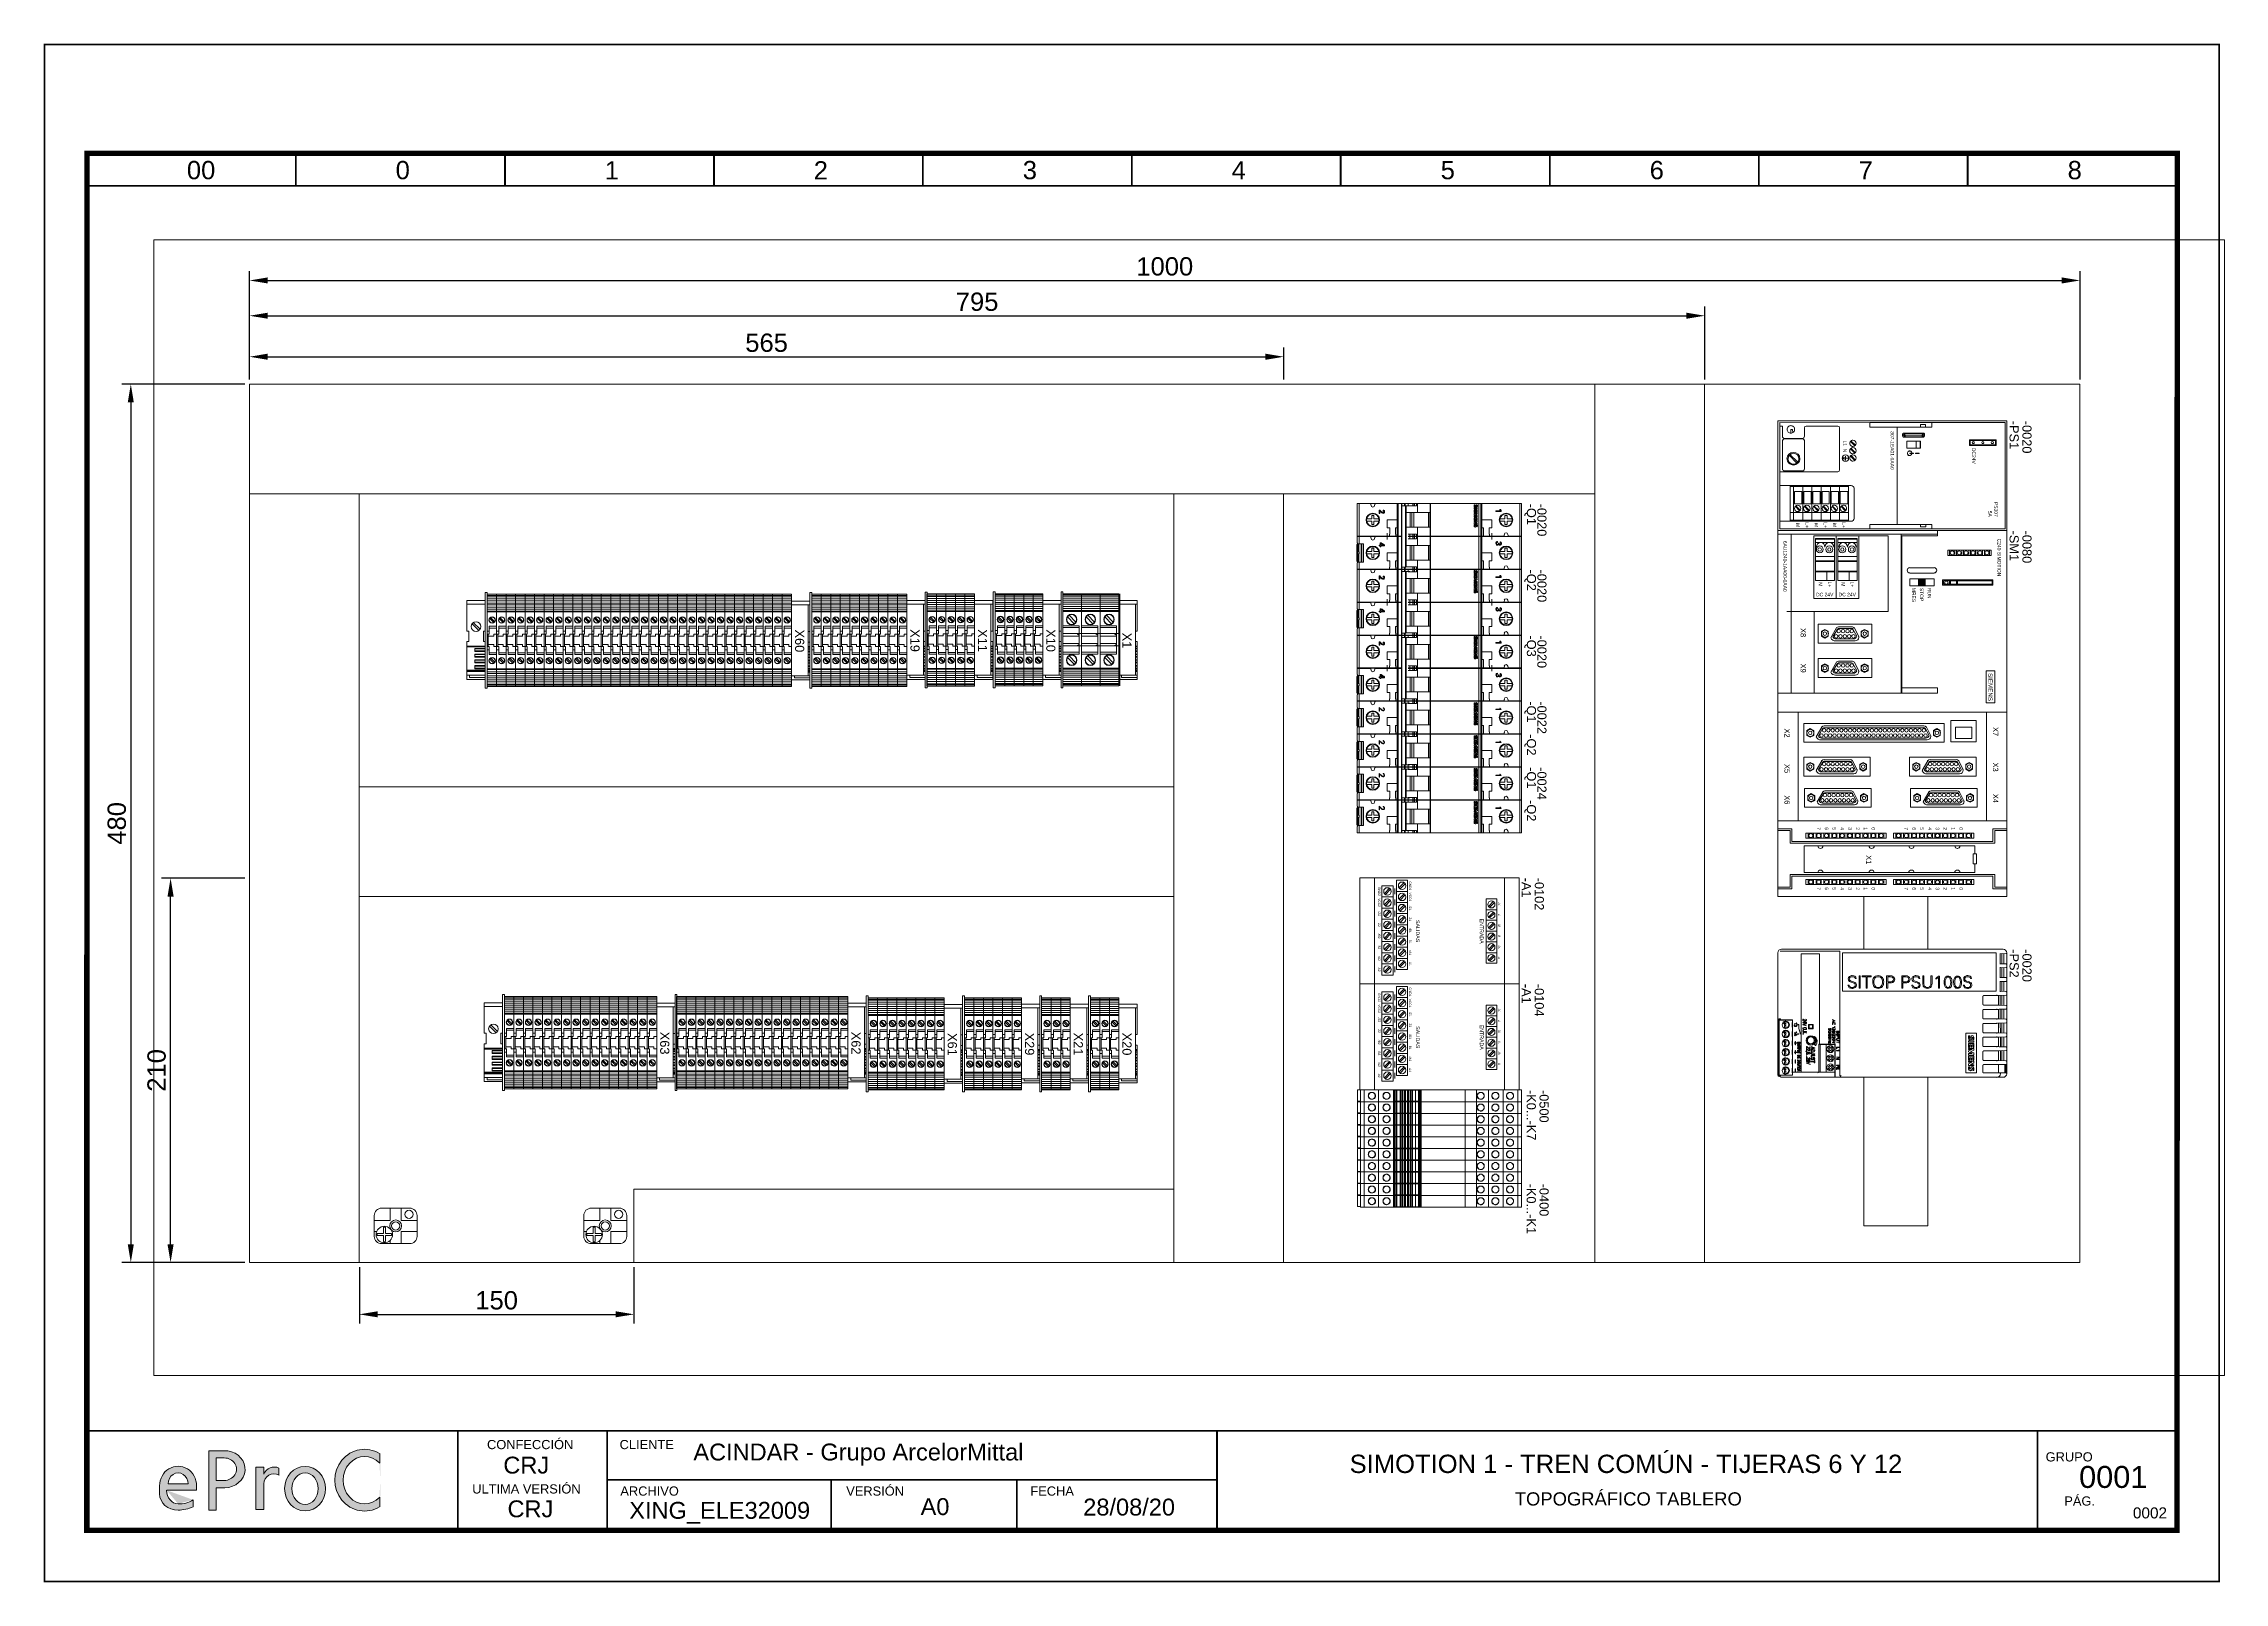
# Paper-space layout 'TP_Tablero' of a CAD drawing. Header units: millimetres. Extents: x 0 to 298, y 0 to 210.
# The model-space entities are those that its viewports show. They can reach past a viewport. Long polylines and large blocks are cut down to what shows.
import ezdxf
from ezdxf.enums import TextEntityAlignment as Align

# ---------------------------------------------------------------- set-up
doc = ezdxf.new("R2010")
doc.units = ezdxf.units.MM
for name, color, linetype, lineweight in [('Cables eProC', 81, 'Continuous', 25), ('eProC - L2', 41, 'Continuous', 20), ('Rótulo eProC', 222, 'Continuous', 25), ('Textos eProC', 41, 'Continuous', 25)]:
    doc.layers.add(name, color=color, linetype=linetype, lineweight=lineweight)
doc.layers.add('TEXTOS', color=150, linetype='Continuous')
doc.layers.add('viewport', color=7, linetype='Continuous', lineweight=25, plot=False)
doc.styles.get("Standard").update_dxf_attribs({"font": 'arial.ttf'})
doc.dimstyles.new('ISO-25', dxfattribs={"dimtxt": 2.5, "dimasz": 2.5, "dimexe": 1.25, "dimexo": 0.625, "dimtad": 1, "dimtxsty": 'Standard', "dimcen": 2.5, "dimadec": 0, "dimazin": 0, "dimtfac": 1, "dimtmove": 0, "dimatfit": 3, "dimfxl": 1, "dimarcsym": 0})

# ---------------------------------------------------------------- blocks, each defined once
blk = doc.blocks.new('eProC - Rótulo')
at = {"layer": 'eProC - L2', "lineweight": 0}
h = blk.add_hatch(color=256, dxfattribs=at)
h.dxf.hatch_style = 1
edge = h.paths.add_edge_path()
edge.add_ellipse((18.25, -196.93), major_axis=(0, 2.69), ratio=0.939464, start_angle=270, end_angle=450)
edge.add_line((15.72, -196.93), (15.72, -198.03))
edge.add_ellipse((18.25, -198.03), major_axis=(-2.53, 0), ratio=0.876522, start_angle=0, end_angle=90)
edge.add_arc((18.27, -195.56), 4.68, 269.7405, 295.7776)
edge.add_line((20.31, -199.78), (20.3, -198.83))
edge.add_arc((18.53, -196.37), 3.03, 264.7183, 305.6748, ccw=False)
edge.add_ellipse((18.25, -197.53), major_axis=(0, -1.85), ratio=0.84382, start_angle=270, end_angle=360, ccw=False)
edge.add_line((16.69, -197.53), (20.78, -197.53))
edge.add_line((20.78, -197.53), (20.78, -196.93))
edge = h.paths.add_edge_path(flags=16)
edge.add_line((19.61, -196.67), (16.89, -196.67))
edge.add_ellipse((18.25, -196.65), major_axis=(0, 1.49), ratio=0.911854, start_angle=269.1481, end_angle=450.8519, ccw=False)
edge = h.paths.add_edge_path()
edge.add_ellipse((24.54, -194.65), major_axis=(2.86, 0), ratio=0.887904, start_angle=271.7432, end_angle=440.0131)
edge.add_line((25.03, -192.15), (22.44, -192.15))
edge.add_line((22.44, -192.15), (22.44, -197.19))
edge.add_line((22.44, -197.19), (22.44, -200.23))
edge.add_line((22.44, -200.23), (23.45, -200.23))
edge.add_line((23.45, -200.23), (23.45, -197.19))
edge.add_line((23.45, -197.19), (24.62, -197.19))
edge = h.paths.add_edge_path(flags=16)
edge.add_line((23.45, -196.19), (23.45, -193.11))
edge.add_line((23.45, -193.11), (24.54, -193.11))
edge.add_ellipse((24.54, -194.65), major_axis=(1.68, 0), ratio=0.916927, start_angle=270, end_angle=450, ccw=False)
edge.add_line((24.54, -196.19), (23.45, -196.19))
h.paths.add_polyline_path([(28.88, -200.17), (29.96, -200.17), (29.96, -196.66, -0.579031), (32.03, -195.44), (32.03, -194.49, 0.427002), (29.96, -195.31), (29.96, -194.37), (28.88, -194.37)])
edge = h.paths.add_edge_path()
edge.add_ellipse((35.59, -197.31), major_axis=(0, 3.05), ratio=0.91675, start_angle=0, end_angle=360)
edge = h.paths.add_edge_path(flags=16)
edge.add_ellipse((35.59, -197.31), major_axis=(0, 2.15), ratio=0.833171, start_angle=0, end_angle=360)
edge = h.paths.add_edge_path()
edge.add_ellipse((43.72, -196.15), major_axis=(0, -3.25), ratio=0.901855, start_angle=135.3317, end_angle=404.6683, ccw=False)
edge.add_line((45.78, -193.84), (45.78, -192.51))
edge.add_ellipse((43.72, -196.15), major_axis=(0, -4.22), ratio=0.963019, start_angle=149.5634, end_angle=390.4366)
edge.add_line((45.78, -199.79), (45.78, -198.46))
at = {"layer": 'eProC - L2', "lineweight": 5, "const_width": 0.233}
for points in [[(0, 0), (297, 0), (297, -210), (0, -210), (0, 0)], [(5.78, -189.4), (291.22, -189.4)], [(56.47, -202.92), (56.47, -189.32)], [(76.84, -202.92), (76.84, -189.32)], [(160.14, -203), (160.14, -189.4)], [(76.84, -196.12), (160.14, -196.12)], [(107.46, -202.92), (107.46, -196.12)], [(132.8, -202.92), (132.8, -196.12)]]:
    blk.add_lwpolyline(points, dxfattribs=at)
at = {"layer": 'eProC - L2', "lineweight": 40, "const_width": 0.75}
blk.add_lwpolyline([(5.78, -203), (291.25, -203), (291.29, -14.87), (5.82, -14.87)], close=True, dxfattribs=at)
at = {"layer": 'eProC - L2', "lineweight": 5, "const_width": 0.233}
for points in [[(34.34, -19.31), (5.78, -19.31), (5.78, -14.87), (34.34, -14.87)], [(62.9, -19.31), (34.34, -19.31), (34.34, -14.87), (62.9, -14.87)], [(91.44, -19.31), (62.88, -19.31), (62.88, -14.87), (91.44, -14.87)], [(119.96, -19.31), (91.4, -19.31), (91.4, -14.87), (119.96, -14.87)], [(148.52, -19.31), (119.96, -19.31), (119.96, -14.87), (148.52, -14.87)], [(177.06, -19.31), (148.5, -19.31), (148.5, -14.87), (177.06, -14.87)], [(205.58, -19.31), (177.02, -19.31), (177.02, -14.87), (205.58, -14.87)], [(234.14, -19.31), (205.58, -19.31), (205.58, -14.87), (234.14, -14.87)], [(262.68, -19.31), (234.12, -19.31), (234.12, -14.87), (262.68, -14.87)], [(291.2, -19.31), (262.64, -19.31), (262.64, -14.87), (291.2, -14.87)]]:
    blk.add_lwpolyline(points, close=True, dxfattribs=at)
at = {"layer": 'eProC - L2', "lineweight": 0, "const_width": 0.233}
blk.add_lwpolyline([(272.21, -203), (272.21, -189.4)], dxfattribs=at)
at = {"layer": 'eProC - L2', "lineweight": 0}
for points in [[(22.44, -197.19), (22.44, -192.15), (25.03, -192.15)], [(23.45, -197.19), (23.45, -200.23), (22.44, -200.23), (22.44, -192.15), (23.45, -192.15)], [(23.45, -193.11), (23.45, -196.19)], [(24.54, -193.11), (23.45, -193.11), (23.45, -196.19), (24.54, -196.19)], [(45.78, -192.51), (45.78, -193.84)], [(29.96, -196.63), (29.96, -200.17), (28.88, -200.17), (28.88, -194.37), (29.96, -194.37), (29.96, -195.31)], [(32.03, -195.44), (32.03, -194.49)], [(15.72, -196.93), (15.72, -198.03)], [(20.78, -197.53), (16.69, -197.53)], [(16.89, -196.67), (19.61, -196.67)], [(20.31, -199.78), (20.3, -198.83)], [(20.78, -197.53), (20.78, -196.93)], [(24.62, -197.19), (23.45, -197.19)], [(45.78, -198.46), (45.78, -199.79)]]:
    blk.add_lwpolyline(points, dxfattribs=at)
for centre, radius, start, end in [((31.39, -195.89), 1.54, 65.488, 157.9784), ((31.35, -196.65), 1.38, 60.4085, 180.6971), ((18.53, -196.37), 3.03, 264.7183, 305.6748), ((18.27, -195.56), 4.68, 269.7405, 295.7776)]:
    blk.add_arc(centre, radius, start, end, dxfattribs=at)
for centre, major_axis, ratio, start_param, end_param in [((24.54, -194.65), (1.68, 0), 0.916927, 4.712389, 7.853982), ((24.54, -194.65), (2.86, 0), 0.887904, 4.742813, 7.679678), ((43.72, -196.15), (0, -4.22), 0.963019, 2.610374, 6.814404), ((43.72, -196.15), (0, -3.25), 0.901855, 2.361983, 7.062795), ((18.25, -196.93), (0, 2.69), 0.939464, 4.712389, 7.853982), ((18.25, -196.65), (0, 1.49), 0.911854, 4.697521, 7.86885), ((18.25, -198.03), (-2.53, 0), 0.876522, 0, 1.570796), ((18.25, -197.53), (0, -1.85), 0.84382, 4.712389, 6.283185)]:
    blk.add_ellipse(centre, major_axis=major_axis, ratio=ratio, start_param=start_param, end_param=end_param, dxfattribs=at)
for major_axis, ratio in [((0, 3.05), 0.91675), ((0, 2.15), 0.833171)]:
    blk.add_ellipse((35.59, -197.31), major_axis=major_axis, ratio=ratio, dxfattribs=at)
at = {"layer": 'eProC - L2', "lineweight": 20, "char_height": 2.5, "attachment_point": 7}
for s, insert in [('{\\fArial|b0|i0|c0|p18;00}', (19.45, -18.45)), ('{\\fArial|b0|i0|c0|p18;0}', (47.96, -18.45)), ('{\\fArial|b0|i0|c0|p18;1}', (76.52, -18.45)), ('{\\fArial|b0|i0|c0|p18;2}', (105.06, -18.45)), ('{\\fArial|b0|i0|c0|p18;3}', (133.61, -18.45)), ('{\\fArial|b0|i0|c0|p18;4}', (162.14, -18.45)), ('{\\fArial|b0|i0|c0|p18;5}', (190.69, -18.45)), ('{\\fArial|b0|i0|c0|p18;6}', (219.23, -18.45)), ('{\\fArial|b0|i0|c0|p18;7}', (247.77, -18.45)), ('{\\fArial|b0|i0|c0|p18;8}', (276.31, -18.45))]:
    blk.add_mtext(s, dxfattribs=dict(at, insert=insert))
at = {"layer": 'eProC - L2', "attachment_point": 7}
for s, insert, char_height in [('{\\fArial|b0|i0|c0|p18;CONFECCIÓN }', (60.44, -191.93), 1.2552), ('{\\fArial|b0|i0|c0|p18;CRJ}', (62.67, -195.28), 2.3051), ('{\\fArial|b0|i0|c0|p18;CLIENTE}', (78.55, -191.93), 1.2552), ('{\\fArial|b0|i0|c0|p18;ACINDAR - Grupo ArcelorMittal}', (88.62, -194.15), 2.3051), ('{\\fArial|b0|i0|c0|p18;GRUPO}', (273.31, -193.61), 1.2552), ('{\\fArial|b0|i0|c0|p18;ULTIMA VERSIÓN}', (58.42, -197.99), 1.2552), ('{\\fArial|b0|i0|c0|p18;CRJ}', (63.24, -201.25), 2.3051), ('{\\fArial|b0|i0|c0|p18;ARCHIVO}', (78.65, -198.28), 1.2552), ('{\\fArial|b0|i0|c0|p18;XING_ELE32009}', (79.87, -202.09), 2.3051), ('{\\fArial|b0|i0|c0|p18;VERSIÓN}', (109.5, -198.28), 1.2552), ('{\\fArial|b0|i0|c0|p18;A0}', (119.66, -200.95), 2.3051), ('{\\fArial|b0|i0|c0|p18;FECHA}', (134.65, -198.28), 1.2552), ('{\\fArial|b0|i0|c0|p18;28/08/20}', (141.87, -201.01), 2.3051), ('{\\fArial|b0|i0|c0|p18;PÁG.}', (275.86, -199.64), 1.2552)]:
    blk.add_mtext(s, dxfattribs=dict(at, insert=insert, char_height=char_height))
at = {"layer": 'eProC - L2', "insert": (215.99, -192.67), "char_height": 2.5, "width": 89.0143, "attachment_point": 2}
blk.add_mtext('{\\fArial|b0|i0|c0|p18;SIMOTION 1 - TREN COMÚN - TIJERAS 6 Y 12}', dxfattribs=at)
at = {"layer": 'eProC - L2'}
for tag, p in [('GR', (284.94, -193.11)), ('PG', (284.94, -198.93))]:
    blk.add_attdef(tag, text='', height=3, dxfattribs=at).set_placement(p, align=Align.MIDDLE)
blk.add_attdef('DESCRIPCIÓN', text='', height=1.8, dxfattribs=at).set_placement((216.31, -199.61), align=Align.CENTER)
blk = doc.blocks.new('*D63')
at = {"layer": 'Defpoints', "color": 0, "transparency": 16777216}
for p in [(278, 177.77), (28, 163.6), (278, 163.6)]:
    blk.add_point(p, dxfattribs=at)
at = {"layer": 'TEXTOS', "color": 0, "lineweight": -2, "transparency": 16777216}
for p, q in [((28, 164.22), (28, 179.02)), ((278, 164.22), (278, 179.02)), ((30.5, 177.77), (275.5, 177.77))]:
    blk.add_line(p, q, dxfattribs=at)
at = {"layer": 'TEXTOS', "color": 0, "transparency": 16777216}
for points in [[(30.5, 178.19), (30.5, 177.36), (28, 177.77)], [(275.5, 178.19), (275.5, 177.36), (278, 177.77)]]:
    blk.add_solid(points, dxfattribs=at)
at = {"layer": 'TEXTOS', "color": 0, "transparency": 16777216, "insert": (153, 179.68), "char_height": 2.5, "attachment_point": 5}
blk.add_mtext('1000', dxfattribs=at)
blk = doc.blocks.new('*D64')
at = {"layer": 'Defpoints', "color": 0, "transparency": 16777216}
for p in [(226.75, 172.95), (28, 163.6), (226.75, 163.6)]:
    blk.add_point(p, dxfattribs=at)
at = {"layer": 'TEXTOS', "color": 0, "lineweight": -2, "transparency": 16777216}
for p, q in [((28, 164.22), (28, 174.2)), ((30.5, 172.95), (224.25, 172.95)), ((226.75, 164.22), (226.75, 174.2))]:
    blk.add_line(p, q, dxfattribs=at)
at = {"layer": 'TEXTOS', "color": 0, "transparency": 16777216}
for points in [[(30.5, 173.37), (30.5, 172.54), (28, 172.95)], [(224.25, 173.37), (224.25, 172.54), (226.75, 172.95)]]:
    blk.add_solid(points, dxfattribs=at)
at = {"layer": 'TEXTOS', "color": 0, "transparency": 16777216, "insert": (127.37, 174.85), "char_height": 2.5, "attachment_point": 5}
blk.add_mtext('795', dxfattribs=at)
blk = doc.blocks.new('*D65')
at = {"layer": 'Defpoints', "color": 0, "transparency": 16777216}
for p in [(169.25, 167.35), (28, 164.22), (169.25, 163.6)]:
    blk.add_point(p, dxfattribs=at)
at = {"layer": 'TEXTOS', "color": 0, "lineweight": -2, "transparency": 16777216}
for p, q in [((28, 164.85), (28, 168.6)), ((30.5, 167.35), (166.75, 167.35)), ((169.25, 164.22), (169.25, 168.6))]:
    blk.add_line(p, q, dxfattribs=at)
at = {"layer": 'TEXTOS', "color": 0, "transparency": 16777216}
for points in [[(30.5, 167.77), (30.5, 166.93), (28, 167.35)], [(166.75, 167.77), (166.75, 166.93), (169.25, 167.35)]]:
    blk.add_solid(points, dxfattribs=at)
at = {"layer": 'TEXTOS', "color": 0, "transparency": 16777216, "insert": (98.62, 169.25), "char_height": 2.5, "attachment_point": 5}
blk.add_mtext('565', dxfattribs=at)
blk = doc.blocks.new('*D66')
at = {"layer": 'Defpoints', "color": 0, "transparency": 16777216}
for p in [(28, 163.6), (11.79, 43.6), (28, 43.6)]:
    blk.add_point(p, dxfattribs=at)
at = {"layer": 'TEXTOS', "color": 0, "lineweight": -2, "transparency": 16777216}
for p, q in [((27.37, 163.6), (10.54, 163.6)), ((11.79, 161.1), (11.79, 46.1)), ((27.37, 43.6), (10.54, 43.6))]:
    blk.add_line(p, q, dxfattribs=at)
at = {"layer": 'TEXTOS', "color": 0, "transparency": 16777216}
for points in [[(11.37, 161.1), (12.2, 161.1), (11.79, 163.6)], [(11.37, 46.1), (12.2, 46.1), (11.79, 43.6)]]:
    blk.add_solid(points, dxfattribs=at)
at = {"layer": 'TEXTOS', "color": 0, "transparency": 16777216, "insert": (9.88, 103.6), "char_height": 2.5, "attachment_point": 5, "rotation": 90}
blk.add_mtext('480', dxfattribs=at)
blk = doc.blocks.new('*D67')
at = {"layer": 'Defpoints', "color": 0, "transparency": 16777216}
for p in [(17.22, 96.1), (28, 96.1), (27.37, 43.6)]:
    blk.add_point(p, dxfattribs=at)
at = {"layer": 'TEXTOS', "color": 0, "lineweight": -2, "transparency": 16777216}
for p, q in [((27.37, 96.1), (15.97, 96.1)), ((17.22, 46.1), (17.22, 93.6)), ((26.75, 43.6), (15.97, 43.6))]:
    blk.add_line(p, q, dxfattribs=at)
at = {"layer": 'TEXTOS', "color": 0, "transparency": 16777216}
for points in [[(16.8, 93.6), (17.64, 93.6), (17.22, 96.1)], [(16.8, 46.1), (17.64, 46.1), (17.22, 43.6)]]:
    blk.add_solid(points, dxfattribs=at)
at = {"layer": 'TEXTOS', "color": 0, "transparency": 16777216, "insert": (15.32, 69.85), "char_height": 2.5, "attachment_point": 5, "rotation": 90}
blk.add_mtext('210', dxfattribs=at)
blk = doc.blocks.new('*D68')
at = {"layer": 'Defpoints', "color": 0, "transparency": 16777216}
for p in [(43, 43.6), (80.5, 43.6), (80.5, 36.52)]:
    blk.add_point(p, dxfattribs=at)
at = {"layer": 'TEXTOS', "color": 0, "lineweight": -2, "transparency": 16777216}
for p, q in [((43, 42.97), (43, 35.27)), ((80.5, 42.97), (80.5, 35.27)), ((45.5, 36.52), (78, 36.52))]:
    blk.add_line(p, q, dxfattribs=at)
at = {"layer": 'TEXTOS', "color": 0, "transparency": 16777216}
for points in [[(45.5, 36.94), (45.5, 36.11), (43, 36.52)], [(78, 36.94), (78, 36.11), (80.5, 36.52)]]:
    blk.add_solid(points, dxfattribs=at)
at = {"layer": 'TEXTOS', "color": 0, "transparency": 16777216, "insert": (61.75, 38.42), "char_height": 2.5, "attachment_point": 5}
blk.add_mtext('150', dxfattribs=at)
blk = doc.blocks.new('eProC_Z_EK1+I-RE1')
at = {"layer": 'eProC - L2'}
for p, q in [((0, 0), (0, -20.6)), ((10, 0), (0, 0)), ((10, 0), (10, -43)), ((0, -1), (8.5, -1)), ((10, -2.2), (0, -2.2)), ((0, -4.2), (1, -4.2)), ((1, -4.6), (0, -4.6)), ((1, -5.1), (0, -5.1)), ((1, -5.8), (0, -5.8)), ((1, -6.1), (0, -6.1)), ((1, -7.2), (0, -7.2)), ((1, -7.5), (0, -7.5)), ((1, -9), (0, -9)), ((1, -9.3), (0, -9.3)), ((1, -10.4), (0, -10.4)), ((1, -10.6), (0, -10.6)), ((8.5, -2.2), (8.5, -1)), ((1, -12.1), (0, -12.1)), ((1, -12.4), (0, -12.4)), ((1, -13.5), (0, -13.5)), ((1, -13.8), (0, -13.8)), ((1, -15.3), (0, -15.3)), ((1, -15.6), (0, -15.6)), ((1, -16.7), (0, -16.7)), ((1, -16.9), (0, -16.9)), ((1, -17.7), (0, -17.7)), ((1, -18.2), (0, -18.2)), ((0, -20.6), (1, -20.6)), ((1, -26.4), (1, -20.6)), ((0, -26.4), (0, -43)), ((0, -26.4), (1, -26.4)), ((10, -41), (0, -41)), ((10, -43), (0, -43))]:
    blk.add_line(p, q, dxfattribs=at)
blk.add_lwpolyline([(10, -41), (1, -41), (1, -2.2), (10, -2.2)], close=True, dxfattribs=at)
blk.add_attdef('XXXX.X', text='', height=5, rotation=90, dxfattribs=at).set_placement((8.1, -21.2), align=Align.CENTER)
blk = doc.blocks.new('eProC_Z_BPN10')
at = {"layer": 'eProC - L2'}
for p, q in [((0, 0), (0, -25.2)), ((0, 0), (10.2, 0)), ((10.2, 0), (0, 0)), ((10.2, 0), (10.2, -25.2)), ((10.2, -0.7), (0, -0.7)), ((10.2, -1.4), (0, -1.4)), ((10.2, -2.5), (0, -2.5)), ((10.2, -3.6), (0, -3.6)), ((10.2, -4.7), (0, -4.7)), ((10.2, -5.8), (0, -5.8)), ((10.2, -7), (0, -7)), ((10.2, -8), (0, -8)), ((10.2, -9.2), (0, -9.2)), ((10.2, -9.7), (0, -9.7)), ((7.7, -15.5), (4, -11.8)), ((1.3, -21.9), (0, -21.9)), ((10.2, -17.4), (1.3, -17.4)), ((1.3, -17.4), (1.3, -25.2)), ((1.3, -18.4), (10.2, -18.4)), ((10.2, -21.9), (1.3, -21.9)), ((2.2, -22.1), (1.3, -22.6)), ((1.3, -23.2), (10.2, -23.2)), ((2.2, -21.9), (2.2, -22.1)), ((6.8, -16.4), (3.1, -12.7)), ((0, -50.4), (0, -25.2)), ((1.3, -28.6), (0, -28.6)), ((1.3, -32.9), (1.3, -25.2)), ((1.3, -27.2), (10.2, -27.2)), ((2.2, -28.3), (1.3, -27.8)), ((10.2, -28.6), (1.3, -28.6)), ((1.3, -32), (10.2, -32)), ((10.2, -32.9), (1.3, -32.9)), ((2.2, -28.6), (2.2, -28.3)), ((6.8, -38.6), (3.1, -34.9)), ((7.7, -37.7), (4, -34)), ((10.2, -50.4), (10.2, -25.2)), ((10.2, -40.7), (0, -40.7)), ((10.2, -41.2), (0, -41.2)), ((10.2, -42.4), (0, -42.4)), ((10.2, -43.4), (0, -43.4)), ((10.2, -44.6), (0, -44.6)), ((10.2, -45.7), (0, -45.7)), ((10.2, -46.8), (0, -46.8)), ((10.2, -47.9), (0, -47.9)), ((10.2, -49), (0, -49)), ((10.2, -49.7), (0, -49.7)), ((0, -50.4), (10.2, -50.4)), ((10.2, -50.4), (0, -50.4))]:
    blk.add_line(p, q, dxfattribs=at)
for centre, radius in [((5.4, -14.1), 2.9), ((5.4, -14.1), 2.7), ((5.4, -36.3), 2.9), ((5.4, -36.3), 2.7)]:
    blk.add_circle(centre, radius, dxfattribs=at)
blk = doc.blocks.new('eProC_Z_00')
at = {"layer": 'eProC - L2'}
blk.add_lwpolyline([(1, 0), (0, 0), (0, -52.4), (1, -52.4)], close=True, dxfattribs=at)
blk = doc.blocks.new('eProC_Z_EK1')
at = {"layer": 'eProC - L2'}
for p, q in [((0, 0), (0, -20.6)), ((10, 0), (0, 0)), ((10, 0), (10, -20.6)), ((0, -1), (8.5, -1)), ((10, -2.2), (0, -2.2)), ((0, -4.2), (10, -4.2)), ((10, -4.6), (0, -4.6)), ((10, -5.1), (0, -5.1)), ((5.6, -5.8), (0, -5.8)), ((5.6, -6.1), (0, -6.1)), ((5.6, -7.2), (0, -7.2)), ((5.6, -7.5), (0, -7.5)), ((5.6, -9), (0, -9)), ((5.6, -9.3), (0, -9.3)), ((5.6, -10.4), (0, -10.4)), ((5.6, -10.6), (0, -10.6)), ((5.6, -7.5), (5.6, -5.8)), ((5.6, -10.6), (5.6, -9)), ((8.5, -2.2), (8.5, -1)), ((5.6, -12.1), (0, -12.1)), ((5.6, -12.4), (0, -12.4)), ((5.6, -13.5), (0, -13.5)), ((5.6, -13.8), (0, -13.8)), ((5.6, -15.3), (0, -15.3)), ((5.6, -15.6), (0, -15.6)), ((5.6, -16.7), (0, -16.7)), ((5.6, -16.9), (0, -16.9)), ((10, -17.7), (0, -17.7)), ((10, -18.2), (0, -18.2)), ((0, -20.6), (1, -20.6)), ((1, -26.4), (1, -20.6)), ((5.6, -13.8), (5.6, -12.1)), ((5.6, -16.9), (5.6, -15.3)), ((9, -26.4), (9, -20.6)), ((10, -20.6), (9, -20.6)), ((0, -26.4), (0, -43)), ((0, -26.4), (1, -26.4)), ((6.5, -31), (2.8, -27.4)), ((7.2, -30.3), (3.5, -26.7)), ((10, -26.4), (9, -26.4)), ((10, -26.4), (10, -43)), ((10, -41), (0, -41)), ((10, -43), (0, -43))]:
    blk.add_line(p, q, dxfattribs=at)
blk.add_circle((5, -28.8), 2.6, dxfattribs=at)

msp = doc.modelspace()

# ---------------------------------------------------------------- linework, layer by layer
at = {"layer": 'eProC - L2'}
for p, q in [((1569.2, -1759.5), (1569.2, -2759.5)), ((1109.2, -1799.5), (1169.2, -1799.5)), ((1169.2, -1799.5), (1109.2, -1799.5)), ((1109.2, -1924.5), (1109.2, -1799.5)), ((1168.2, -1800.4), (1110.2, -1800.4)), ((1110.2, -1800.4), (1110.2, -1874.3)), ((1119.6, -1819.7), (1119.6, -1805.3)), ((1119.6, -1805.3), (1122.6, -1805.3)), ((1119.6, -1819.9), (1119.6, -1805.3)), ((1119.6, -1805.3), (1122.7, -1805.3)), ((1119.6, -1805.3), (1120, -1805.6)), ((1119.6, -1809.3), (1119.6, -1809.3)), ((1119.6, -1810.5), (1119.6, -1810.5)), ((1120, -1805.6), (1120, -1819.4)), ((1120, -1805.6), (1122.4, -1805.6)), ((1122.4, -1805.6), (1122.6, -1805.3)), ((1122.4, -1819.4), (1122.4, -1805.6)), ((1122.6, -1805.3), (1122.6, -1819.7)), ((1122.6, -1809.3), (1122.7, -1809.3)), ((1122.6, -1810.5), (1122.7, -1810.5)), ((1122.7, -1805.3), (1122.7, -1819.9)), ((1168.2, -1874.3), (1168.2, -1800.4)), ((1169.2, -1799.5), (1169.2, -1924.5)), ((1169.2, -1799.5), (1169.2, -1924.5)), ((1169.2, -1799.5), (1169.2, -1924.5)), ((1169.2, -1924.5), (1169.2, -1799.5)), ((1169.2, -1799.5), (1169.2, -1924.5)), ((1169.2, -1924.5), (1169.2, -1799.5)), ((1169.2, -1924.5), (1169.2, -1799.5)), ((1180, -1831.7), (1180, -1807.9)), ((1180, -1807.9), (1182.9, -1807.9)), ((1180, -1808.9), (1182.9, -1808.9)), ((1182.9, -1807.9), (1182.9, -1831.7)), ((1119.6, -1814.5), (1119.6, -1814.5)), ((1119.6, -1815.7), (1119.6, -1815.7)), ((1119.6, -1817.7), (1119.6, -1817.7)), ((1120, -1819.4), (1119.6, -1819.7)), ((1122.6, -1819.7), (1119.6, -1819.7)), ((1119.6, -1819.7), (1119.6, -1819.7)), ((1122.7, -1819.9), (1119.6, -1819.9)), ((1120, -1819.4), (1122.4, -1819.4)), ((1122.4, -1819.4), (1122.6, -1819.7)), ((1122.6, -1814.5), (1122.7, -1814.5)), ((1122.6, -1815.7), (1122.7, -1815.7)), ((1122.6, -1817.7), (1122.7, -1817.7)), ((1122.6, -1819.7), (1122.7, -1819.7)), ((1180, -1811.7), (1182.9, -1811.7)), ((1180, -1812.7), (1182.9, -1812.7)), ((1180, -1815.6), (1182.9, -1815.6)), ((1180, -1816.5), (1182.9, -1816.5)), ((1180, -1819.3), (1182.9, -1819.3)), ((1180, -1820.2), (1182.9, -1820.2)), ((1180, -1823.1), (1182.9, -1823.1)), ((1180, -1824), (1182.9, -1824)), ((1180, -1826.9), (1182.9, -1826.9)), ((1180, -1827.9), (1182.9, -1827.9)), ((1180, -1830.7), (1182.9, -1830.7)), ((1182.9, -1831.7), (1180, -1831.7)), ((1110.2, -1840.4), (1112.7, -1840.4)), ((1111.2, -1846.6), (1111.2, -1843.8)), ((1111.2, -1843.8), (1112.7, -1843.8)), ((1112.7, -1846.6), (1111.2, -1846.6)), ((1112.7, -1840.4), (1112.7, -1874.3)), ((1116, -1844.8), (1115.9, -1844.9)), ((1115.9, -1844.9), (1115.9, -1845.1)), ((1115.9, -1845.1), (1115.9, -1845.2)), ((1116.1, -1845.9), (1115.9, -1845.2)), ((1115.9, -1845.2), (1115.9, -1855.5)), ((1116.1, -1844.6), (1116, -1844.8)), ((1116.2, -1844.5), (1116.1, -1844.6)), ((1116.2, -1845.5), (1116.1, -1845.6)), ((1116.1, -1845.6), (1116.1, -1845.8)), ((1116.1, -1845.8), (1116.2, -1845.7)), ((1116.1, -1845.9), (1116.1, -1845.8)), ((1116.1, -1845.8), (1116.1, -1845.9)), ((1116.1, -1846), (1116.1, -1845.9)), ((1116.1, -1845.9), (1116.1, -1845.9)), ((1116.1, -1845.9), (1116.1, -1846)), ((1116.1, -1848), (1116.1, -1846)), ((1116.4, -1844.4), (1116.2, -1844.5)), ((1116.3, -1845.3), (1116.2, -1845.5)), ((1116.2, -1845.7), (1116.3, -1845.7)), ((1116.4, -1845.2), (1116.3, -1845.3)), ((1116.3, -1845.7), (1116.4, -1845.6)), ((1116.5, -1844.4), (1116.4, -1844.4)), ((1116.6, -1845.1), (1116.4, -1845.2)), ((1116.4, -1845.6), (1116.6, -1845.5)), ((1116.7, -1844.4), (1116.5, -1844.4)), ((1116.8, -1845.1), (1116.6, -1845.1)), ((1116.6, -1845.5), (1116.8, -1845.5)), ((1116.9, -1845.1), (1116.7, -1844.4)), ((1116.7, -1844.4), (1117.3, -1844.4)), ((1116.9, -1845.1), (1116.8, -1845.1)), ((1116.8, -1845.5), (1116.9, -1845.5)), ((1117, -1845.1), (1116.9, -1845.1)), ((1116.9, -1845.2), (1116.9, -1845.1)), ((1116.9, -1845.5), (1116.9, -1845.2)), ((1117, -1845.5), (1116.9, -1845.5)), ((1116.9, -1845.5), (1117, -1847.8)), ((1117.3, -1844.4), (1117, -1845.1)), ((1117, -1845.1), (1117, -1845.2)), ((1117.2, -1845.1), (1117, -1845.1)), ((1117, -1845.2), (1117, -1845.5)), ((1117, -1847.8), (1117, -1845.5)), ((1117, -1845.5), (1117.2, -1845.5)), ((1117.4, -1845.1), (1117.2, -1845.1)), ((1117.2, -1845.5), (1117.4, -1845.5)), ((1117.4, -1844.4), (1117.3, -1844.4)), ((1117.6, -1844.4), (1117.4, -1844.4)), ((1117.6, -1845.2), (1117.4, -1845.1)), ((1117.4, -1845.5), (1117.5, -1845.6)), ((1117.5, -1845.6), (1117.7, -1845.7)), ((1117.7, -1844.5), (1117.6, -1844.4)), ((1117.7, -1845.3), (1117.6, -1845.2)), ((1117.9, -1844.6), (1117.7, -1844.5)), ((1117.8, -1845.5), (1117.7, -1845.3)), ((1117.7, -1845.7), (1117.7, -1845.7)), ((1117.7, -1845.7), (1117.9, -1845.8)), ((1117.9, -1845.6), (1117.8, -1845.5)), ((1118, -1844.8), (1117.9, -1844.6)), ((1118.1, -1845.2), (1117.9, -1845.9)), ((1117.9, -1845.8), (1117.9, -1845.6)), ((1117.9, -1845.9), (1117.9, -1845.8)), ((1117.9, -1845.8), (1117.9, -1845.9)), ((1117.9, -1845.9), (1117.9, -1846)), ((1117.9, -1845.9), (1117.9, -1845.9)), ((1117.9, -1845.9), (1117.9, -1846)), ((1117.9, -1846), (1117.9, -1848)), ((1118.1, -1844.9), (1118, -1844.8)), ((1118.1, -1845.1), (1118.1, -1844.9)), ((1118.1, -1845.2), (1118.1, -1845.1)), ((1118.1, -1855.5), (1118.1, -1845.2)), ((1124.1, -1846.6), (1120.3, -1846.6)), ((1120.3, -1846.6), (1120.3, -1854.1)), ((1124.1, -1854.1), (1124.1, -1846.6)), ((1168.2, -1840.4), (1165.8, -1840.4)), ((1165.8, -1840.4), (1165.8, -1874.3)), ((1165.8, -1843.7), (1167.2, -1843.7)), ((1167.2, -1846.5), (1165.8, -1846.5)), ((1167.2, -1843.7), (1167.2, -1846.5)), ((1169.2, -1837.3), (1172, -1837.3)), ((1171.1, -1837.3), (1171.1, -1924.5)), ((1172, -1837.3), (1172, -1856.7)), ((1398, -1842.6), (1369.2, -1842.6)), ((1549.2, -1842.6), (1468, -1842.6)), ((1549.2, -1877.6), (1549.2, -1842.6)), ((1115.9, -1855.5), (1116.1, -1854.8)), ((1115.9, -1855.5), (1115.9, -1855.6)), ((1115.9, -1855.6), (1115.9, -1855.8)), ((1115.9, -1855.8), (1116, -1856)), ((1116, -1856), (1116.1, -1856.1)), ((1116.1, -1850.4), (1116.1, -1848)), ((1116.1, -1852.7), (1116.1, -1850.4)), ((1116.1, -1854.7), (1116.1, -1852.7)), ((1116.1, -1854.7), (1116.1, -1854.8)), ((1116.1, -1854.8), (1116.1, -1854.7)), ((1116.1, -1854.8), (1116.1, -1854.9)), ((1116.1, -1854.8), (1116.1, -1854.8)), ((1116.1, -1854.8), (1116.1, -1854.9)), ((1116.1, -1854.9), (1116.1, -1855.1)), ((1116.1, -1854.9), (1116.2, -1855)), ((1116.1, -1855.1), (1116.2, -1855.2)), ((1116.1, -1856.1), (1116.2, -1856.2)), ((1116.2, -1855), (1116.3, -1855)), ((1116.2, -1855.2), (1116.3, -1855.4)), ((1116.2, -1856.2), (1116.4, -1856.3)), ((1116.3, -1855), (1116.4, -1855.1)), ((1116.3, -1855.4), (1116.4, -1855.5)), ((1116.4, -1855.1), (1116.6, -1855.2)), ((1116.4, -1855.5), (1116.6, -1855.6)), ((1116.4, -1856.3), (1116.5, -1856.4)), ((1116.5, -1856.4), (1116.7, -1856.4)), ((1116.6, -1855.2), (1116.8, -1855.2)), ((1116.6, -1855.6), (1116.8, -1855.6)), ((1116.9, -1855.6), (1116.7, -1856.4)), ((1116.7, -1856.4), (1117.3, -1856.4)), ((1116.8, -1855.2), (1116.9, -1855.2)), ((1116.8, -1855.6), (1116.9, -1855.6)), ((1116.9, -1855.2), (1117, -1852.9)), ((1117, -1855.2), (1116.9, -1855.2)), ((1116.9, -1855.2), (1116.9, -1855.5)), ((1116.9, -1855.5), (1116.9, -1855.6)), ((1116.9, -1855.6), (1117, -1855.6)), ((1117, -1847.8), (1117, -1850.4)), ((1117, -1850.4), (1117, -1847.8)), ((1117, -1850.4), (1117, -1852.9)), ((1117, -1852.9), (1117, -1850.4)), ((1117, -1852.9), (1117, -1855.2)), ((1117, -1855.5), (1117, -1855.2)), ((1117, -1855.2), (1117.2, -1855.2)), ((1117, -1855.6), (1117, -1855.5)), ((1117.3, -1856.4), (1117, -1855.6)), ((1117, -1855.6), (1117.2, -1855.6)), ((1117.2, -1855.2), (1117.4, -1855.2)), ((1117.2, -1855.6), (1117.4, -1855.6)), ((1117.4, -1856.4), (1117.3, -1856.4)), ((1117.4, -1855.2), (1117.5, -1855.1)), ((1117.4, -1855.6), (1117.6, -1855.5)), ((1117.6, -1856.3), (1117.4, -1856.4)), ((1117.5, -1855.1), (1117.7, -1855)), ((1117.6, -1855.5), (1117.7, -1855.4)), ((1117.7, -1856.2), (1117.6, -1856.3)), ((1117.7, -1855), (1117.9, -1854.9)), ((1117.7, -1855), (1117.7, -1855)), ((1117.7, -1855.4), (1117.8, -1855.2)), ((1117.9, -1856.1), (1117.7, -1856.2)), ((1117.8, -1855.2), (1117.9, -1855.1)), ((1117.9, -1848), (1117.9, -1850.4)), ((1117.9, -1850.4), (1117.9, -1852.7)), ((1117.9, -1852.7), (1117.9, -1854.7)), ((1117.9, -1854.8), (1117.9, -1854.7)), ((1117.9, -1854.7), (1117.9, -1854.8)), ((1117.9, -1854.8), (1117.9, -1854.8)), ((1117.9, -1854.9), (1117.9, -1854.8)), ((1117.9, -1854.8), (1118.1, -1855.5)), ((1117.9, -1854.9), (1117.9, -1854.8)), ((1117.9, -1855.1), (1117.9, -1854.9)), ((1118, -1856), (1117.9, -1856.1)), ((1118.1, -1855.8), (1118, -1856)), ((1118.1, -1855.5), (1118.1, -1855.6)), ((1118.1, -1855.6), (1118.1, -1855.8)), ((1120.3, -1846.8), (1124.1, -1846.8)), ((1120.3, -1848.9), (1124.1, -1848.9)), ((1120.3, -1854.1), (1124.1, -1854.1)), ((1126.7, -1851.3), (1126.7, -1851.3)), ((1127, -1847.3), (1126.9, -1847.3)), ((1126.9, -1847.3), (1126.9, -1849.3)), ((1126.9, -1849.3), (1127, -1849.3)), ((1126.9, -1852.5), (1126.9, -1850.5)), ((1126.9, -1850.5), (1127, -1850.5)), ((1127, -1852.5), (1126.9, -1852.5)), ((1127, -1849.3), (1127, -1847.3)), ((1127, -1850.5), (1127, -1852.5)), ((1127.3, -1851.3), (1127.3, -1851.3)), ((1112.7, -1859.4), (1165.8, -1859.4)), ((1172, -1902.2), (1172, -1864.3)), ((1110.3, -1874.3), (1110.2, -1923.5)), ((1112.7, -1874.3), (1110.3, -1874.3)), ((1120.3, -1884.5), (1122.4, -1882.3)), ((1124.3, -1884.5), (1126.5, -1882.3)), ((1128.2, -1884.5), (1130.5, -1882.3)), ((1165.8, -1874.3), (1168.2, -1874.3)), ((1168.2, -1923.5), (1168.2, -1874.3)), ((1172, -1880.3), (1172, -1892.6)), ((1173.5, -1881.2), (1173.5, -1891.7)), ((1173.9, -1891.7), (1173.9, -1881.2)), ((1175.8, -1891.7), (1175.8, -1881.2)), ((1183.3, -1891.7), (1183.3, -1881.2)), ((1186.1, -1881.2), (1185.7, -1881.2)), ((1185.7, -1881.2), (1185.7, -1891.7)), ((1186.1, -1891.7), (1186.1, -1881.2)), ((1369.2, -1877.6), (1398, -1877.6)), ((1468, -1877.6), (1549.2, -1877.6)), ((1112.1, -1891.8), (1112.1, -1909)), ((1113.1, -1890.8), (1136.1, -1890.8)), ((1120.6, -1884.8), (1122.8, -1882.6)), ((1124.6, -1884.8), (1126.8, -1882.6)), ((1128.6, -1884.8), (1130.8, -1882.6)), ((1128.6, -1887.6), (1130.7, -1887.6)), ((1129, -1888.2), (1130.3, -1888.2)), ((1129.3, -1888.8), (1130, -1888.8)), ((1129.6, -1886.3), (1129.6, -1887.6)), ((1137.1, -1891.8), (1137.1, -1923.5)), ((1144.6, -1884.4), (1144.6, -1923.5)), ((1144.6, -1885.9), (1164.1, -1885.9)), ((1145.1, -1885.9), (1145.1, -1917.7)), ((1145.1, -1890.8), (1163.6, -1890.8)), ((1146.1, -1882.9), (1162.6, -1882.9)), ((1147.9, -1890.4), (1147.9, -1886.3)), ((1147.9, -1886.3), (1154.6, -1886.3)), ((1154.6, -1890.4), (1147.9, -1890.4)), ((1147.9, -1895.4), (1147.9, -1891.4)), ((1147.9, -1891.4), (1154.6, -1891.4)), ((1154.6, -1886.3), (1154.6, -1890.4)), ((1154.6, -1891.4), (1154.6, -1895.4)), ((1155.8, -1889.6), (1158, -1887.4)), ((1155.8, -1894.6), (1158, -1892.4)), ((1156.1, -1889.9), (1158.4, -1887.7)), ((1156.1, -1894.9), (1158.4, -1892.7)), ((1159.3, -1885.9), (1159.3, -1917.7)), ((1163.6, -1885.9), (1163.6, -1917.7)), ((1164.1, -1884.4), (1164.1, -1923.5)), ((1172, -1892.6), (1172, -1904.9)), ((1173.5, -1893.6), (1173.5, -1904)), ((1173.9, -1904), (1173.9, -1893.6)), ((1175.8, -1904), (1175.8, -1893.6)), ((1183.3, -1904), (1183.3, -1893.6)), ((1185.7, -1891.7), (1186.1, -1891.7)), ((1186.1, -1893.6), (1185.7, -1893.6)), ((1185.7, -1893.6), (1185.7, -1904)), ((1186.1, -1904), (1186.1, -1893.6)), ((1145.1, -1895.8), (1163.6, -1895.8)), ((1145.1, -1900.9), (1163.6, -1900.9)), ((1145.1, -1905.9), (1163.6, -1905.9)), ((1154.6, -1895.4), (1147.9, -1895.4)), ((1147.9, -1900.3), (1147.9, -1896.4)), ((1147.9, -1896.4), (1154.6, -1896.4)), ((1154.6, -1900.3), (1147.9, -1900.3)), ((1154.6, -1901.4), (1147.9, -1901.4)), ((1147.9, -1901.4), (1147.9, -1905.4)), ((1147.9, -1905.4), (1154.6, -1905.4)), ((1154.6, -1896.4), (1154.6, -1900.3)), ((1154.6, -1905.4), (1154.6, -1901.4)), ((1155.8, -1899.6), (1158, -1897.4)), ((1155.8, -1904.6), (1158, -1902.4)), ((1156.1, -1899.9), (1158.4, -1897.7)), ((1156.1, -1904.9), (1158.4, -1902.7)), ((1185.7, -1904), (1186.1, -1904)), ((1113.1, -1910), (1117.7, -1910)), ((1114, -1916.5), (1115.7, -1916.3)), ((1114, -1917.4), (1114, -1916.5)), ((1116, -1917.4), (1114, -1917.4)), ((1118.8, -1911), (1118.8, -1921)), ((1119.1, -1911), (1119.1, -1921)), ((1120, -1910), (1135.5, -1910)), ((1131.8, -1913.6), (1127.6, -1917.9)), ((1128, -1918.3), (1132.3, -1914.1)), ((1136.6, -1911), (1136.6, -1921)), ((1144.6, -1917.7), (1164.1, -1917.7)), ((1145.1, -1910.9), (1163.6, -1910.9)), ((1145.1, -1915.9), (1163.6, -1915.9)), ((1147.9, -1910.4), (1147.9, -1906.4)), ((1147.9, -1906.4), (1154.6, -1906.4)), ((1154.6, -1910.4), (1147.9, -1910.4)), ((1154.6, -1911.4), (1147.9, -1911.4)), ((1147.9, -1911.4), (1147.9, -1915.4)), ((1147.9, -1915.4), (1154.6, -1915.4)), ((1154.6, -1906.4), (1154.6, -1910.4)), ((1154.6, -1915.4), (1154.6, -1911.4)), ((1155.8, -1909.6), (1158, -1907.4)), ((1155.8, -1914.6), (1158, -1912.4)), ((1156.1, -1909.9), (1158.4, -1907.7)), ((1156.1, -1914.9), (1158.4, -1912.7)), ((1169.2, -1924.5), (1109.2, -1924.5)), ((1109.2, -1924.5), (1169.2, -1924.5)), ((1110.2, -1923.5), (1168.2, -1923.5)), ((1112.1, -1923.5), (1112.1, -1922)), ((1112.1, -1922), (1117.7, -1922)), ((1120, -1922), (1135.5, -1922)), ((1154.4, -2065.5), (1154.4, -2064.6)), ((1154.4, -2065.5), (1154.5, -2065.5)), ((1154.4, -2086.3), (1154.4, -2065.5)), ((1154.5, -2065.5), (1154.5, -2064.5)), ((1172.3, -2064.5), (1154.5, -2064.5)), ((1154.5, -2086.3), (1154.5, -2065.5)), ((1172.3, -2065.5), (1154.5, -2065.5)), ((1160.9, -2072.4), (1162.7, -2072.4)), ((1160.9, -2073.6), (1160.9, -2072.4)), ((1162.7, -2072.4), (1162.7, -2069.6)), ((1164, -2069.6), (1164, -2072.4)), ((1164, -2072.4), (1165.9, -2072.4)), ((1165.9, -2072.4), (1165.9, -2073.6)), ((1171.3, -2072), (1171.9, -2071.9)), ((1172.2, -2071.6), (1172.3, -2071.6)), ((1172.3, -2064.5), (1172.3, -2065.5)), ((1172.3, -2065.5), (1172.3, -2071.6)), ((1172.4, -2065.5), (1172.3, -2065.5)), ((1172.4, -2071.6), (1172.3, -2071.6)), ((1172.4, -2065.5), (1172.4, -2064.6)), ((1172.4, -2065.5), (1172.4, -2071.6)), ((1172.4, -2065.5), (1172.5, -2065.5)), ((1172.4, -2074.3), (1172.4, -2071.6)), ((1172.5, -2065.5), (1172.5, -2064.5)), ((1190.3, -2064.5), (1172.5, -2064.5)), ((1172.5, -2086.3), (1172.5, -2065.5)), ((1190.3, -2065.5), (1172.5, -2065.5)), ((1178.9, -2072.4), (1180.7, -2072.4)), ((1178.9, -2073.6), (1178.9, -2072.4)), ((1180.7, -2072.4), (1180.7, -2069.6)), ((1182, -2069.6), (1182, -2072.4)), ((1182, -2072.4), (1183.9, -2072.4)), ((1183.9, -2072.4), (1183.9, -2073.6)), ((1189.3, -2072), (1189.9, -2071.9)), ((1190.2, -2071.6), (1190.3, -2071.6)), ((1190.3, -2064.5), (1190.3, -2065.5)), ((1190.3, -2065.5), (1190.3, -2071.6)), ((1190.4, -2065.5), (1190.3, -2065.5)), ((1190.4, -2071.6), (1190.3, -2071.6)), ((1190.4, -2065.5), (1190.4, -2064.6)), ((1190.4, -2065.5), (1190.4, -2064.6)), ((1190.4, -2065.5), (1190.4, -2071.6)), ((1190.4, -2065.5), (1190.5, -2065.5)), ((1190.4, -2086.3), (1190.4, -2065.5)), ((1190.4, -2074.3), (1190.4, -2071.6)), ((1190.5, -2065.5), (1190.5, -2064.5)), ((1208.3, -2064.5), (1190.5, -2064.5)), ((1190.5, -2086.3), (1190.5, -2065.5)), ((1208.3, -2065.5), (1190.5, -2065.5)), ((1196.9, -2072.4), (1198.7, -2072.4)), ((1196.9, -2073.6), (1196.9, -2072.4)), ((1198.7, -2072.4), (1198.7, -2069.6)), ((1200, -2069.6), (1200, -2072.4)), ((1200, -2072.4), (1201.9, -2072.4)), ((1201.9, -2072.4), (1201.9, -2073.6)), ((1207.3, -2072), (1207.9, -2071.9)), ((1208.2, -2071.6), (1208.3, -2071.6)), ((1208.3, -2064.5), (1208.3, -2065.5)), ((1208.3, -2065.5), (1208.3, -2071.6)), ((1208.4, -2065.5), (1208.3, -2065.5)), ((1208.4, -2071.6), (1208.3, -2071.6)), ((1208.4, -2065.5), (1208.4, -2064.6)), ((1208.4, -2065.5), (1208.4, -2071.6)), ((1208.4, -2065.5), (1208.5, -2065.5)), ((1208.4, -2074.3), (1208.4, -2071.6)), ((1208.5, -2065.5), (1208.5, -2064.5)), ((1226.3, -2064.5), (1208.5, -2064.5)), ((1208.5, -2086.3), (1208.5, -2065.5)), ((1226.3, -2065.5), (1208.5, -2065.5)), ((1214.9, -2072.4), (1216.7, -2072.4)), ((1214.9, -2073.6), (1214.9, -2072.4)), ((1216.7, -2072.4), (1216.7, -2069.6)), ((1218, -2069.6), (1218, -2072.4)), ((1218, -2072.4), (1219.9, -2072.4)), ((1219.9, -2072.4), (1219.9, -2073.6)), ((1225.3, -2072), (1225.9, -2071.9)), ((1226.2, -2071.6), (1226.3, -2071.6)), ((1226.3, -2064.5), (1226.3, -2065.5)), ((1226.3, -2065.5), (1226.3, -2071.6)), ((1226.4, -2065.5), (1226.3, -2065.5)), ((1226.4, -2071.6), (1226.3, -2071.6)), ((1226.4, -2065.5), (1226.4, -2064.6)), ((1226.4, -2065.5), (1226.4, -2064.6)), ((1226.4, -2065.5), (1226.4, -2071.6)), ((1226.4, -2065.5), (1226.5, -2065.5)), ((1226.4, -2086.3), (1226.4, -2065.5)), ((1226.4, -2074.3), (1226.4, -2071.6)), ((1226.5, -2065.5), (1226.5, -2064.5)), ((1244.3, -2064.5), (1226.5, -2064.5)), ((1226.5, -2086.3), (1226.5, -2065.5)), ((1244.3, -2065.5), (1226.5, -2065.5)), ((1232.9, -2072.4), (1234.7, -2072.4)), ((1232.9, -2073.6), (1232.9, -2072.4)), ((1234.7, -2072.4), (1234.7, -2069.6)), ((1236, -2069.6), (1236, -2072.4)), ((1236, -2072.4), (1237.9, -2072.4)), ((1237.9, -2072.4), (1237.9, -2073.6)), ((1243.3, -2072), (1243.9, -2071.9)), ((1244.2, -2071.6), (1244.3, -2071.6)), ((1244.3, -2064.5), (1244.3, -2065.5)), ((1244.3, -2065.5), (1244.3, -2071.6)), ((1244.4, -2065.5), (1244.3, -2065.5)), ((1244.4, -2071.6), (1244.3, -2071.6)), ((1244.4, -2065.5), (1244.4, -2064.6)), ((1244.4, -2065.5), (1244.4, -2071.6)), ((1244.4, -2065.5), (1244.5, -2065.5)), ((1244.4, -2074.3), (1244.4, -2071.6)), ((1244.5, -2065.5), (1244.5, -2064.5)), ((1262.3, -2064.5), (1244.5, -2064.5)), ((1244.5, -2086.3), (1244.5, -2065.5)), ((1262.3, -2065.5), (1244.5, -2065.5)), ((1250.9, -2072.4), (1252.7, -2072.4)), ((1250.9, -2073.6), (1250.9, -2072.4)), ((1252.7, -2072.4), (1252.7, -2069.6)), ((1254, -2069.6), (1254, -2072.4)), ((1254, -2072.4), (1255.9, -2072.4)), ((1255.9, -2072.4), (1255.9, -2073.6)), ((1261.3, -2072), (1261.9, -2071.9)), ((1262.2, -2071.6), (1262.3, -2071.6)), ((1262.3, -2064.5), (1262.3, -2065.5)), ((1262.3, -2065.5), (1262.3, -2071.6)), ((1262.4, -2065.5), (1262.3, -2065.5)), ((1262.4, -2071.6), (1262.3, -2071.6)), ((1262.4, -2065.5), (1262.4, -2064.6)), ((1262.4, -2065.5), (1262.4, -2064.6)), ((1262.4, -2065.5), (1262.4, -2071.6)), ((1262.4, -2065.5), (1262.5, -2065.5)), ((1262.4, -2086.3), (1262.4, -2065.5)), ((1262.4, -2074.3), (1262.4, -2071.6)), ((1262.5, -2065.5), (1262.5, -2064.5)), ((1280.3, -2064.5), (1262.5, -2064.5)), ((1262.5, -2086.3), (1262.5, -2065.5)), ((1280.3, -2065.5), (1262.5, -2065.5)), ((1268.9, -2072.4), (1270.7, -2072.4)), ((1268.9, -2073.6), (1268.9, -2072.4)), ((1270.7, -2072.4), (1270.7, -2069.6)), ((1272, -2069.6), (1272, -2072.4)), ((1272, -2072.4), (1273.9, -2072.4)), ((1273.9, -2072.4), (1273.9, -2073.6)), ((1279.3, -2072), (1279.9, -2071.9)), ((1280.2, -2071.6), (1280.3, -2071.6)), ((1280.3, -2064.5), (1280.3, -2065.5)), ((1280.3, -2065.5), (1280.3, -2071.6)), ((1280.4, -2065.5), (1280.3, -2065.5)), ((1280.4, -2071.6), (1280.3, -2071.6)), ((1280.4, -2064.6), (1280.4, -2065.5)), ((1280.4, -2065.5), (1280.4, -2064.6)), ((1280.4, -2065.5), (1280.4, -2071.6)), ((1280.4, -2065.5), (1280.5, -2065.5)), ((1280.4, -2086.3), (1280.4, -2065.5)), ((1280.4, -2071.6), (1280.4, -2074.3)), ((1280.5, -2065.5), (1280.5, -2064.5)), ((1298.3, -2064.5), (1280.5, -2064.5)), ((1280.5, -2086.3), (1280.5, -2065.5)), ((1298.3, -2065.5), (1280.5, -2065.5)), ((1286.9, -2072.4), (1288.7, -2072.4)), ((1286.9, -2073.6), (1286.9, -2072.4)), ((1288.7, -2072.4), (1288.7, -2069.6)), ((1290, -2069.6), (1290, -2072.4)), ((1290, -2072.4), (1291.9, -2072.4)), ((1291.9, -2072.4), (1291.9, -2073.6)), ((1297.3, -2072), (1297.9, -2071.9)), ((1298.2, -2071.6), (1298.3, -2071.6)), ((1298.3, -2064.5), (1298.3, -2065.5)), ((1298.3, -2065.5), (1298.3, -2071.6)), ((1298.4, -2065.5), (1298.3, -2065.5)), ((1298.4, -2071.6), (1298.3, -2071.6)), ((1298.4, -2064.6), (1298.4, -2065.5)), ((1298.4, -2065.5), (1298.4, -2064.6)), ((1298.4, -2065.5), (1298.4, -2071.6)), ((1298.4, -2065.5), (1298.5, -2065.5)), ((1298.4, -2086.3), (1298.4, -2065.5)), ((1298.4, -2071.6), (1298.4, -2074.3)), ((1298.5, -2065.5), (1298.5, -2064.5)), ((1316.3, -2064.5), (1298.5, -2064.5)), ((1298.5, -2086.3), (1298.5, -2065.5)), ((1316.3, -2065.5), (1298.5, -2065.5)), ((1304.9, -2072.4), (1306.7, -2072.4)), ((1304.9, -2073.6), (1304.9, -2072.4)), ((1306.7, -2072.4), (1306.7, -2069.6)), ((1308, -2069.6), (1308, -2072.4)), ((1308, -2072.4), (1309.9, -2072.4)), ((1309.9, -2072.4), (1309.9, -2073.6)), ((1315.3, -2072), (1315.9, -2071.9)), ((1316.2, -2071.6), (1316.3, -2071.6)), ((1316.3, -2064.5), (1316.3, -2065.5)), ((1316.3, -2065.5), (1316.3, -2071.6)), ((1316.4, -2065.5), (1316.3, -2065.5)), ((1316.4, -2071.6), (1316.3, -2071.6)), ((1316.4, -2064.6), (1316.4, -2065.5)), ((1316.4, -2065.5), (1316.4, -2064.6)), ((1316.4, -2065.5), (1316.4, -2071.6)), ((1316.4, -2065.5), (1316.5, -2065.5)), ((1316.4, -2086.3), (1316.4, -2065.5)), ((1316.4, -2071.6), (1316.4, -2074.3)), ((1316.5, -2065.5), (1316.5, -2064.5)), ((1334.3, -2064.5), (1316.5, -2064.5)), ((1316.5, -2086.3), (1316.5, -2065.5)), ((1334.3, -2065.5), (1316.5, -2065.5)), ((1322.9, -2072.4), (1324.7, -2072.4)), ((1322.9, -2073.6), (1322.9, -2072.4)), ((1324.7, -2072.4), (1324.7, -2069.6)), ((1326, -2069.6), (1326, -2072.4)), ((1326, -2072.4), (1327.9, -2072.4)), ((1327.9, -2072.4), (1327.9, -2073.6)), ((1333.3, -2072), (1333.9, -2071.9)), ((1334.2, -2071.6), (1334.3, -2071.6)), ((1334.3, -2064.5), (1334.3, -2065.5)), ((1334.3, -2065.5), (1334.3, -2071.6)), ((1334.4, -2065.5), (1334.3, -2065.5)), ((1334.4, -2071.6), (1334.3, -2071.6)), ((1334.4, -2064.6), (1334.4, -2065.5)), ((1334.4, -2065.5), (1334.4, -2071.6)), ((1334.4, -2071.6), (1334.4, -2074.3)), ((1358.9, -2152.9), (1358.9, -2065.9)), ((1416.9, -2065.9), (1416.9, -2152.9)), ((1416.9, -2152.9), (1416.9, -2065.9)), ((1481.3, -2064.6), (1474.9, -2064.6)), ((1481.3, -2064.6), (1474.9, -2064.6)), ((1481.3, -2064.6), (1474.9, -2064.6)), ((1474.9, -2064.6), (1474.9, -2089.1)), ((1474.9, -2064.6), (1474.9, -2154.1)), ((1474.9, -2065.9), (1474.9, -2152.9)), ((1481.3, -2066.5), (1474.9, -2066.5)), ((1476.2, -2070.8), (1476.2, -2070.9)), ((1480, -2070.9), (1480, -2070.8)), ((1481.3, -2064.6), (1481.3, -2152.6)), ((1487.7, -2064.6), (1481.3, -2064.6)), ((1487.7, -2064.6), (1481.3, -2064.6)), ((1487.7, -2064.6), (1481.3, -2064.6)), ((1481.3, -2064.6), (1481.3, -2089.1)), ((1487.7, -2066.5), (1481.3, -2066.5)), ((1482.6, -2070.8), (1482.6, -2070.9)), ((1486.4, -2070.9), (1486.4, -2070.8)), ((1487.7, -2064.6), (1487.7, -2152.6)), ((1494.1, -2064.6), (1487.7, -2064.6)), ((1494.1, -2064.6), (1487.7, -2064.6)), ((1494.1, -2064.6), (1487.7, -2064.6)), ((1487.7, -2064.6), (1487.7, -2089.1)), ((1494.1, -2066.5), (1487.7, -2066.5)), ((1489, -2070.8), (1489, -2070.9)), ((1492.8, -2070.9), (1492.8, -2070.8)), ((1494.1, -2064.6), (1494.1, -2152.6)), ((1500.5, -2064.6), (1494.1, -2064.6)), ((1500.5, -2064.6), (1494.1, -2064.6)), ((1500.5, -2064.6), (1494.1, -2064.6)), ((1494.1, -2064.6), (1494.1, -2089.1)), ((1500.5, -2066.5), (1494.1, -2066.5)), ((1495.4, -2070.8), (1495.4, -2070.9)), ((1499.2, -2070.9), (1499.2, -2070.8)), ((1500.5, -2064.6), (1500.5, -2152.6)), ((1506.9, -2064.6), (1500.5, -2064.6)), ((1506.9, -2064.6), (1500.5, -2064.6)), ((1506.9, -2064.6), (1500.5, -2064.6)), ((1500.5, -2064.6), (1500.5, -2089.1)), ((1506.9, -2066.5), (1500.5, -2066.5)), ((1501.8, -2070.8), (1501.8, -2070.9)), ((1505.6, -2070.9), (1505.6, -2070.8)), ((1506.9, -2064.6), (1506.9, -2152.6)), ((1513.3, -2064.6), (1506.9, -2064.6)), ((1513.3, -2064.6), (1506.9, -2064.6)), ((1513.3, -2064.6), (1506.9, -2064.6)), ((1506.9, -2064.6), (1506.9, -2089.1)), ((1513.3, -2066.5), (1506.9, -2066.5)), ((1508.2, -2070.8), (1508.2, -2070.9)), ((1512, -2070.9), (1512, -2070.8)), ((1513.3, -2064.6), (1513.3, -2152.6)), ((1519.7, -2064.6), (1513.3, -2064.6)), ((1519.7, -2064.6), (1513.3, -2064.6)), ((1519.7, -2064.6), (1513.3, -2064.6)), ((1513.3, -2064.6), (1513.3, -2089.1)), ((1519.7, -2066.5), (1513.3, -2066.5)), ((1514.6, -2070.8), (1514.6, -2070.9)), ((1518.4, -2070.9), (1518.4, -2070.8)), ((1519.7, -2064.6), (1519.7, -2152.6)), ((1526.1, -2064.6), (1519.7, -2064.6)), ((1526.1, -2064.6), (1519.7, -2064.6)), ((1526.1, -2064.6), (1519.7, -2064.6)), ((1519.7, -2064.6), (1519.7, -2089.1)), ((1526.1, -2066.5), (1519.7, -2066.5)), ((1521, -2070.8), (1521, -2070.9)), ((1524.8, -2070.9), (1524.8, -2070.8)), ((1526.1, -2064.6), (1526.1, -2152.6)), ((1532.5, -2064.6), (1526.1, -2064.6)), ((1532.5, -2064.6), (1526.1, -2064.6)), ((1532.5, -2064.6), (1526.1, -2064.6)), ((1526.1, -2064.6), (1526.1, -2089.1)), ((1532.5, -2066.5), (1526.1, -2066.5)), ((1527.4, -2070.8), (1527.4, -2070.9)), ((1531.2, -2070.9), (1531.2, -2070.8)), ((1532.5, -2064.6), (1532.5, -2152.6)), ((1538.9, -2064.6), (1532.5, -2064.6)), ((1538.9, -2064.6), (1532.5, -2064.6)), ((1538.9, -2064.6), (1532.5, -2064.6)), ((1532.5, -2064.6), (1532.5, -2089.1)), ((1538.9, -2066.5), (1532.5, -2066.5)), ((1533.8, -2070.8), (1533.8, -2070.9)), ((1537.6, -2070.9), (1537.6, -2070.8)), ((1538.9, -2064.6), (1538.9, -2152.6)), ((1162.7, -2073.6), (1160.9, -2073.6)), ((1162.7, -2076.3), (1162.7, -2073.6)), ((1163.4, -2080.7), (1167.7, -2080.7)), ((1163.4, -2086.3), (1163.4, -2080.7)), ((1164, -2073.6), (1164, -2076.3)), ((1165.9, -2073.6), (1164, -2073.6)), ((1167.7, -2080.7), (1167.7, -2082.2)), ((1167.7, -2082.2), (1171.2, -2082.2)), ((1170.7, -2080.7), (1174.1, -2080.7)), ((1171.2, -2082.1), (1172.3, -2082.1)), ((1171.2, -2082.2), (1171.2, -2082.1)), ((1171.9, -2074), (1171.3, -2073.9)), ((1172.2, -2074.3), (1172.3, -2074.3)), ((1172.3, -2074.3), (1172.3, -2082.1)), ((1172.3, -2074.3), (1172.4, -2074.3)), ((1172.3, -2082.1), (1172.3, -2085.4)), ((1172.4, -2074.3), (1172.4, -2082)), ((1172.4, -2085.5), (1172.4, -2082)), ((1180.7, -2073.6), (1178.9, -2073.6)), ((1180.7, -2076.3), (1180.7, -2073.6)), ((1181.4, -2080.7), (1185.7, -2080.7)), ((1181.4, -2086.3), (1181.4, -2080.7)), ((1182, -2073.6), (1182, -2076.3)), ((1183.9, -2073.6), (1182, -2073.6)), ((1185.7, -2080.7), (1185.7, -2082.2)), ((1185.7, -2082.2), (1189.2, -2082.2)), ((1189.2, -2082.1), (1190.3, -2082.1)), ((1189.2, -2082.2), (1189.2, -2082.1)), ((1189.9, -2074), (1189.3, -2073.9)), ((1190.2, -2074.3), (1190.3, -2074.3)), ((1190.3, -2074.3), (1190.4, -2074.3)), ((1190.3, -2074.3), (1190.3, -2082.1)), ((1190.3, -2082.1), (1190.3, -2085.4)), ((1190.4, -2074.3), (1190.4, -2082)), ((1190.4, -2085.5), (1190.4, -2082)), ((1198.7, -2073.6), (1196.9, -2073.6)), ((1198.7, -2076.3), (1198.7, -2073.6)), ((1199.4, -2080.7), (1203.7, -2080.7)), ((1199.4, -2086.3), (1199.4, -2080.7)), ((1200, -2073.6), (1200, -2076.3)), ((1201.9, -2073.6), (1200, -2073.6)), ((1203.7, -2080.7), (1203.7, -2082.2)), ((1203.7, -2082.2), (1207.2, -2082.2)), ((1206.7, -2080.7), (1210.1, -2080.7)), ((1207.2, -2082.1), (1208.3, -2082.1)), ((1207.2, -2082.2), (1207.2, -2082.1)), ((1207.9, -2074), (1207.3, -2073.9)), ((1208.2, -2074.3), (1208.3, -2074.3)), ((1208.3, -2074.3), (1208.3, -2082.1)), ((1208.3, -2074.3), (1208.4, -2074.3)), ((1208.3, -2082.1), (1208.3, -2085.4)), ((1208.4, -2074.3), (1208.4, -2082)), ((1208.4, -2085.5), (1208.4, -2082)), ((1216.7, -2073.6), (1214.9, -2073.6)), ((1216.7, -2076.3), (1216.7, -2073.6)), ((1217.4, -2080.7), (1221.7, -2080.7)), ((1217.4, -2086.3), (1217.4, -2080.7)), ((1218, -2073.6), (1218, -2076.3)), ((1219.9, -2073.6), (1218, -2073.6)), ((1221.7, -2080.7), (1221.7, -2082.2)), ((1221.7, -2082.2), (1225.2, -2082.2)), ((1225.2, -2082.1), (1226.3, -2082.1)), ((1225.2, -2082.2), (1225.2, -2082.1)), ((1225.9, -2074), (1225.3, -2073.9)), ((1226.2, -2074.3), (1226.3, -2074.3)), ((1226.3, -2074.3), (1226.4, -2074.3)), ((1226.3, -2074.3), (1226.3, -2082.1)), ((1226.3, -2082.1), (1226.3, -2085.4)), ((1226.4, -2074.3), (1226.4, -2082)), ((1226.4, -2085.5), (1226.4, -2082)), ((1234.7, -2073.6), (1232.9, -2073.6)), ((1234.7, -2076.3), (1234.7, -2073.6)), ((1235.4, -2080.7), (1239.7, -2080.7)), ((1235.4, -2086.3), (1235.4, -2080.7)), ((1236, -2073.6), (1236, -2076.3)), ((1237.9, -2073.6), (1236, -2073.6)), ((1239.7, -2080.7), (1239.7, -2082.2)), ((1239.7, -2082.2), (1243.2, -2082.2)), ((1242.7, -2080.7), (1246.1, -2080.7)), ((1243.2, -2082.1), (1244.3, -2082.1)), ((1243.2, -2082.2), (1243.2, -2082.1)), ((1243.9, -2074), (1243.3, -2073.9)), ((1244.2, -2074.3), (1244.3, -2074.3)), ((1244.3, -2074.3), (1244.3, -2082.1)), ((1244.3, -2074.3), (1244.4, -2074.3)), ((1244.3, -2082.1), (1244.3, -2085.4)), ((1244.4, -2074.3), (1244.4, -2082)), ((1244.4, -2085.5), (1244.4, -2082)), ((1252.7, -2073.6), (1250.9, -2073.6)), ((1252.7, -2076.3), (1252.7, -2073.6)), ((1253.4, -2080.7), (1257.7, -2080.7)), ((1253.4, -2086.3), (1253.4, -2080.7)), ((1254, -2073.6), (1254, -2076.3)), ((1255.9, -2073.6), (1254, -2073.6)), ((1257.7, -2080.7), (1257.7, -2082.2)), ((1257.7, -2082.2), (1261.2, -2082.2)), ((1261.2, -2082.1), (1262.3, -2082.1)), ((1261.2, -2082.2), (1261.2, -2082.1)), ((1261.9, -2074), (1261.3, -2073.9)), ((1262.2, -2074.3), (1262.3, -2074.3)), ((1262.3, -2074.3), (1262.4, -2074.3)), ((1262.3, -2074.3), (1262.3, -2082.1)), ((1262.3, -2082.1), (1262.3, -2085.4)), ((1262.4, -2074.3), (1262.4, -2082)), ((1262.4, -2085.5), (1262.4, -2082)), ((1266.3, -2076.2), (1266.6, -2076)), ((1266.6, -2076.2), (1266.3, -2076.4)), ((1266.3, -2076.4), (1266.3, -2076.2)), ((1266.6, -2076), (1267, -2075.6)), ((1266.8, -2076), (1266.6, -2076.2)), ((1266.8, -2078.6), (1266.8, -2076)), ((1267, -2078.6), (1266.8, -2078.6)), ((1267, -2075.6), (1267, -2078.6)), ((1267, -2075.6), (1267, -2075.6)), ((1270.7, -2073.6), (1268.9, -2073.6)), ((1270.7, -2076.3), (1270.7, -2073.6)), ((1271.4, -2080.7), (1275.7, -2080.7)), ((1271.4, -2086.3), (1271.4, -2080.7)), ((1272, -2073.6), (1272, -2076.3)), ((1273.9, -2073.6), (1272, -2073.6)), ((1275.7, -2080.7), (1275.7, -2082.2)), ((1275.7, -2082.2), (1279.2, -2082.2)), ((1279.2, -2082.1), (1280.3, -2082.1)), ((1279.2, -2082.2), (1279.2, -2082.1)), ((1279.9, -2074), (1279.3, -2073.9)), ((1280.2, -2074.3), (1280.3, -2074.3)), ((1280.3, -2074.3), (1280.3, -2082.1)), ((1280.3, -2074.3), (1280.4, -2074.3)), ((1280.3, -2082.1), (1280.3, -2085.4)), ((1280.4, -2074.3), (1280.4, -2082)), ((1280.4, -2082), (1280.4, -2085.5)), ((1284.3, -2076.2), (1284.6, -2076)), ((1284.6, -2076.2), (1284.3, -2076.4)), ((1284.3, -2076.4), (1284.3, -2076.2)), ((1284.6, -2076), (1285, -2075.6)), ((1284.8, -2076), (1284.6, -2076.2)), ((1284.8, -2078.6), (1284.8, -2076)), ((1285, -2078.6), (1284.8, -2078.6)), ((1285, -2075.6), (1285, -2078.6)), ((1285, -2075.6), (1285, -2075.6)), ((1288.7, -2073.6), (1286.9, -2073.6)), ((1288.7, -2076.3), (1288.7, -2073.6)), ((1289.4, -2080.7), (1293.7, -2080.7)), ((1289.4, -2086.3), (1289.4, -2080.7)), ((1290, -2073.6), (1290, -2076.3)), ((1291.9, -2073.6), (1290, -2073.6)), ((1293.7, -2080.7), (1293.7, -2082.2)), ((1293.7, -2082.2), (1297.2, -2082.2)), ((1297.2, -2082.1), (1298.3, -2082.1)), ((1297.2, -2082.2), (1297.2, -2082.1)), ((1297.9, -2074), (1297.3, -2073.9)), ((1298.2, -2074.3), (1298.3, -2074.3)), ((1298.3, -2074.3), (1298.3, -2082.1)), ((1298.3, -2074.3), (1298.4, -2074.3)), ((1298.3, -2082.1), (1298.3, -2085.4)), ((1298.4, -2074.3), (1298.4, -2082)), ((1298.4, -2082), (1298.4, -2085.5)), ((1302.3, -2076.2), (1302.6, -2076)), ((1302.6, -2076.2), (1302.3, -2076.4)), ((1302.3, -2076.4), (1302.3, -2076.2)), ((1302.6, -2076), (1303, -2075.6)), ((1302.8, -2076), (1302.6, -2076.2)), ((1302.8, -2078.6), (1302.8, -2076)), ((1303, -2078.6), (1302.8, -2078.6)), ((1303, -2075.6), (1303, -2078.6)), ((1303, -2075.6), (1303, -2075.6)), ((1306.7, -2073.6), (1304.9, -2073.6)), ((1306.7, -2076.3), (1306.7, -2073.6)), ((1307.4, -2080.7), (1311.7, -2080.7)), ((1307.4, -2086.3), (1307.4, -2080.7)), ((1308, -2073.6), (1308, -2076.3)), ((1309.9, -2073.6), (1308, -2073.6)), ((1311.7, -2080.7), (1311.7, -2082.2)), ((1311.7, -2082.2), (1315.2, -2082.2)), ((1315.2, -2082.1), (1316.3, -2082.1)), ((1315.2, -2082.2), (1315.2, -2082.1)), ((1315.9, -2074), (1315.3, -2073.9)), ((1316.2, -2074.3), (1316.3, -2074.3)), ((1316.3, -2074.3), (1316.3, -2082.1)), ((1316.3, -2074.3), (1316.4, -2074.3)), ((1316.3, -2082.1), (1316.3, -2085.4)), ((1316.4, -2074.3), (1316.4, -2082)), ((1316.4, -2082), (1316.4, -2085.5)), ((1320.3, -2076.2), (1320.6, -2076)), ((1320.6, -2076.2), (1320.3, -2076.4)), ((1320.3, -2076.4), (1320.3, -2076.2)), ((1320.6, -2076), (1321, -2075.6)), ((1320.8, -2076), (1320.6, -2076.2)), ((1320.8, -2078.6), (1320.8, -2076)), ((1321, -2078.6), (1320.8, -2078.6)), ((1321, -2075.6), (1321, -2078.6)), ((1321, -2075.6), (1321, -2075.6)), ((1324.7, -2073.6), (1322.9, -2073.6)), ((1324.7, -2076.3), (1324.7, -2073.6)), ((1325.4, -2080.7), (1329.7, -2080.7)), ((1325.4, -2086.3), (1325.4, -2080.7)), ((1326, -2073.6), (1326, -2076.3)), ((1327.9, -2073.6), (1326, -2073.6)), ((1329.7, -2080.7), (1329.7, -2082.2)), ((1329.7, -2082.2), (1333.2, -2082.2)), ((1333.2, -2082.1), (1334.3, -2082.1)), ((1333.2, -2082.2), (1333.2, -2082.1)), ((1333.9, -2074), (1333.3, -2073.9)), ((1334.2, -2074.3), (1334.3, -2074.3)), ((1334.3, -2074.3), (1334.3, -2082.1)), ((1334.3, -2074.3), (1334.4, -2074.3)), ((1334.3, -2082.1), (1334.3, -2085.4)), ((1334.4, -2074.3), (1334.4, -2082)), ((1334.4, -2082), (1334.4, -2085.5)), ((1358.9, -2073.8), (1416.9, -2073.8)), ((1371.8, -2079.9), (1374.6, -2082.6)), ((1372.4, -2079.4), (1375.1, -2082.1)), ((1376.4, -2078.1), (1376.4, -2083.9)), ((1377.7, -2079.9), (1380.4, -2082.6)), ((1378.2, -2079.4), (1380.9, -2082.1)), ((1382.2, -2078.1), (1382.2, -2083.9)), ((1383.5, -2079.9), (1386.3, -2082.6)), ((1384.1, -2079.4), (1386.8, -2082.1)), ((1388.1, -2078.1), (1388.1, -2083.9)), ((1389.4, -2079.9), (1392.2, -2082.6)), ((1390, -2079.4), (1392.7, -2082.1)), ((1393.5, -2083.9), (1393.5, -2083.9)), ((1394, -2078.1), (1394, -2083.9)), ((1395.3, -2079.9), (1398.1, -2082.6)), ((1395.8, -2079.4), (1398.6, -2082.1)), ((1399.9, -2078.1), (1399.9, -2083.9)), ((1401.2, -2079.9), (1403.9, -2082.6)), ((1401.7, -2079.4), (1404.5, -2082.1)), ((1416.9, -2073.8), (1474.9, -2073.8)), ((1429.8, -2079.9), (1432.6, -2082.6)), ((1430.4, -2079.4), (1433.1, -2082.1)), ((1434.4, -2078.1), (1434.4, -2083.9)), ((1435.7, -2079.9), (1438.4, -2082.6)), ((1436.2, -2079.4), (1438.9, -2082.1)), ((1440.2, -2078.1), (1440.2, -2083.9)), ((1441.5, -2079.9), (1444.3, -2082.6)), ((1442.1, -2079.4), (1444.8, -2082.1)), ((1446.1, -2078.1), (1446.1, -2083.9)), ((1447.4, -2079.9), (1450.2, -2082.6)), ((1448, -2079.4), (1450.7, -2082.1)), ((1451.5, -2083.9), (1451.5, -2083.9)), ((1452, -2078.1), (1452, -2083.9)), ((1453.3, -2079.9), (1456.1, -2082.6)), ((1453.8, -2079.4), (1456.6, -2082.1)), ((1457.9, -2078.1), (1457.9, -2083.9)), ((1459.2, -2079.9), (1461.9, -2082.6)), ((1459.7, -2079.4), (1462.5, -2082.1)), ((1481.3, -2074.5), (1474.9, -2074.5)), ((1481.3, -2082.5), (1474.9, -2082.5)), ((1476.2, -2078.8), (1476.2, -2078.9)), ((1480, -2078.9), (1480, -2078.8)), ((1487.7, -2074.5), (1481.3, -2074.5)), ((1487.7, -2082.5), (1481.3, -2082.5)), ((1482.6, -2078.8), (1482.6, -2078.9)), ((1486.4, -2078.9), (1486.4, -2078.8)), ((1494.1, -2074.5), (1487.7, -2074.5)), ((1494.1, -2082.5), (1487.7, -2082.5)), ((1489, -2078.8), (1489, -2078.9)), ((1492.8, -2078.9), (1492.8, -2078.8)), ((1500.5, -2074.5), (1494.1, -2074.5)), ((1500.5, -2082.5), (1494.1, -2082.5)), ((1495.4, -2078.8), (1495.4, -2078.9)), ((1499.2, -2078.9), (1499.2, -2078.8)), ((1506.9, -2074.5), (1500.5, -2074.5)), ((1506.9, -2082.5), (1500.5, -2082.5)), ((1501.8, -2078.8), (1501.8, -2078.9)), ((1505.6, -2078.9), (1505.6, -2078.8)), ((1513.3, -2074.5), (1506.9, -2074.5)), ((1513.3, -2082.5), (1506.9, -2082.5)), ((1508.2, -2078.8), (1508.2, -2078.9)), ((1512, -2078.9), (1512, -2078.8)), ((1519.7, -2074.5), (1513.3, -2074.5)), ((1519.7, -2082.5), (1513.3, -2082.5)), ((1514.6, -2078.8), (1514.6, -2078.9)), ((1518.4, -2078.9), (1518.4, -2078.8)), ((1526.1, -2074.5), (1519.7, -2074.5)), ((1526.1, -2082.5), (1519.7, -2082.5)), ((1521, -2078.8), (1521, -2078.9)), ((1524.8, -2078.9), (1524.8, -2078.8)), ((1532.5, -2074.5), (1526.1, -2074.5)), ((1532.5, -2082.5), (1526.1, -2082.5)), ((1527.4, -2078.8), (1527.4, -2078.9)), ((1531.2, -2078.9), (1531.2, -2078.8)), ((1538.9, -2074.5), (1532.5, -2074.5)), ((1538.9, -2082.5), (1532.5, -2082.5)), ((1533.8, -2078.8), (1533.8, -2078.9)), ((1537.6, -2078.9), (1537.6, -2078.8)), ((1154.4, -2086.3), (1154.5, -2086.3)), ((1154.4, -2086.9), (1154.4, -2086.3)), ((1154.4, -2086.9), (1154.4, -2087.8)), ((1154.5, -2087.8), (1154.4, -2087.8)), ((1154.4, -2087.8), (1154.4, -2114.2)), ((1154.5, -2086.8), (1154.5, -2086.3)), ((1163.4, -2086.3), (1154.5, -2086.3)), ((1154.5, -2086.8), (1154.5, -2087.8)), ((1172.3, -2086.8), (1154.5, -2086.8)), ((1154.5, -2087.8), (1154.5, -2114.2)), ((1172.3, -2087.8), (1154.5, -2087.8)), ((1167.7, -2086.3), (1163.4, -2086.3)), ((1171.2, -2085.3), (1167.7, -2085.3)), ((1167.7, -2085.3), (1167.7, -2086.3)), ((1167.7, -2086.3), (1172.3, -2086.3)), ((1171.2, -2085.4), (1171.2, -2085.3)), ((1171.2, -2085.4), (1172.3, -2085.4)), ((1172.3, -2085.4), (1172.3, -2086.3)), ((1172.3, -2086.3), (1172.3, -2086.8)), ((1172.4, -2086.3), (1172.3, -2086.3)), ((1172.3, -2086.8), (1172.3, -2087.8)), ((1172.3, -2087.8), (1172.3, -2114.2)), ((1172.4, -2087.8), (1172.3, -2087.8)), ((1172.4, -2086.3), (1172.4, -2085.5)), ((1172.4, -2086.9), (1172.4, -2086.3)), ((1172.4, -2086.3), (1172.5, -2086.3)), ((1172.4, -2086.9), (1172.4, -2087.8)), ((1172.4, -2087.4), (1172.4, -2086.9)), ((1172.4, -2087.8), (1172.4, -2114.2)), ((1172.5, -2087.8), (1172.4, -2087.8)), ((1172.5, -2086.8), (1172.5, -2086.3)), ((1181.4, -2086.3), (1172.5, -2086.3)), ((1172.5, -2086.8), (1172.5, -2087.8)), ((1190.3, -2086.8), (1172.5, -2086.8)), ((1190.3, -2087.8), (1172.5, -2087.8)), ((1172.5, -2087.8), (1172.5, -2114.2)), ((1185.7, -2086.3), (1181.4, -2086.3)), ((1189.2, -2085.3), (1185.7, -2085.3)), ((1185.7, -2085.3), (1185.7, -2086.3)), ((1185.7, -2086.3), (1190.3, -2086.3)), ((1189.2, -2085.4), (1189.2, -2085.3)), ((1189.2, -2085.4), (1190.3, -2085.4)), ((1190.3, -2085.4), (1190.3, -2086.3)), ((1190.3, -2086.3), (1190.3, -2086.8)), ((1190.4, -2086.3), (1190.3, -2086.3)), ((1190.3, -2086.8), (1190.3, -2087.8)), ((1190.4, -2087.8), (1190.3, -2087.8)), ((1190.3, -2087.8), (1190.3, -2114.2)), ((1190.4, -2086.3), (1190.4, -2085.5)), ((1190.4, -2086.9), (1190.4, -2086.3)), ((1190.4, -2086.3), (1190.5, -2086.3)), ((1190.4, -2086.9), (1190.4, -2086.3)), ((1190.4, -2086.9), (1190.4, -2087.8)), ((1190.4, -2087.4), (1190.4, -2086.9)), ((1190.4, -2086.9), (1190.4, -2087.8)), ((1190.4, -2087.8), (1190.4, -2114.2)), ((1190.5, -2087.8), (1190.4, -2087.8)), ((1190.4, -2087.8), (1190.4, -2114.2)), ((1190.5, -2086.8), (1190.5, -2086.3)), ((1199.4, -2086.3), (1190.5, -2086.3)), ((1190.5, -2086.8), (1190.5, -2087.8)), ((1208.3, -2086.8), (1190.5, -2086.8)), ((1190.5, -2087.8), (1190.5, -2114.2)), ((1208.3, -2087.8), (1190.5, -2087.8)), ((1203.7, -2086.3), (1199.4, -2086.3)), ((1207.2, -2085.3), (1203.7, -2085.3)), ((1203.7, -2085.3), (1203.7, -2086.3)), ((1203.7, -2086.3), (1208.3, -2086.3)), ((1207.2, -2085.4), (1207.2, -2085.3)), ((1207.2, -2085.4), (1208.3, -2085.4)), ((1208.3, -2085.4), (1208.3, -2086.3)), ((1208.3, -2086.3), (1208.3, -2086.8)), ((1208.4, -2086.3), (1208.3, -2086.3)), ((1208.3, -2086.8), (1208.3, -2087.8)), ((1208.3, -2087.8), (1208.3, -2114.2)), ((1208.4, -2087.8), (1208.3, -2087.8)), ((1208.4, -2086.3), (1208.4, -2085.5)), ((1208.4, -2086.9), (1208.4, -2086.3)), ((1208.4, -2086.3), (1208.5, -2086.3)), ((1208.4, -2086.9), (1208.4, -2087.8)), ((1208.4, -2087.4), (1208.4, -2086.9)), ((1208.4, -2087.8), (1208.4, -2114.2)), ((1208.5, -2087.8), (1208.4, -2087.8)), ((1208.5, -2086.8), (1208.5, -2086.3)), ((1217.4, -2086.3), (1208.5, -2086.3)), ((1208.5, -2086.8), (1208.5, -2087.8)), ((1226.3, -2086.8), (1208.5, -2086.8)), ((1226.3, -2087.8), (1208.5, -2087.8)), ((1208.5, -2087.8), (1208.5, -2114.2)), ((1221.7, -2086.3), (1217.4, -2086.3)), ((1225.2, -2085.3), (1221.7, -2085.3)), ((1221.7, -2085.3), (1221.7, -2086.3)), ((1221.7, -2086.3), (1226.3, -2086.3)), ((1225.2, -2085.4), (1225.2, -2085.3)), ((1225.2, -2085.4), (1226.3, -2085.4)), ((1226.3, -2085.4), (1226.3, -2086.3)), ((1226.3, -2086.3), (1226.3, -2086.8)), ((1226.4, -2086.3), (1226.3, -2086.3)), ((1226.3, -2086.8), (1226.3, -2087.8)), ((1226.4, -2087.8), (1226.3, -2087.8)), ((1226.3, -2087.8), (1226.3, -2114.2)), ((1226.4, -2086.3), (1226.4, -2085.5)), ((1226.4, -2086.9), (1226.4, -2086.3)), ((1226.4, -2086.3), (1226.5, -2086.3)), ((1226.4, -2086.9), (1226.4, -2086.3)), ((1226.4, -2086.9), (1226.4, -2087.8)), ((1226.4, -2087.4), (1226.4, -2086.9)), ((1226.4, -2086.9), (1226.4, -2087.8)), ((1226.4, -2087.8), (1226.4, -2114.2)), ((1226.5, -2087.8), (1226.4, -2087.8)), ((1226.4, -2087.8), (1226.4, -2114.2)), ((1226.5, -2086.8), (1226.5, -2086.3)), ((1235.4, -2086.3), (1226.5, -2086.3)), ((1226.5, -2086.8), (1226.5, -2087.8)), ((1244.3, -2086.8), (1226.5, -2086.8)), ((1226.5, -2087.8), (1226.5, -2114.2)), ((1244.3, -2087.8), (1226.5, -2087.8)), ((1239.7, -2086.3), (1235.4, -2086.3)), ((1243.2, -2085.3), (1239.7, -2085.3)), ((1239.7, -2085.3), (1239.7, -2086.3)), ((1239.7, -2086.3), (1244.3, -2086.3)), ((1243.2, -2085.4), (1243.2, -2085.3)), ((1243.2, -2085.4), (1244.3, -2085.4)), ((1244.3, -2085.4), (1244.3, -2086.3)), ((1244.3, -2086.3), (1244.3, -2086.8)), ((1244.4, -2086.3), (1244.3, -2086.3)), ((1244.3, -2086.8), (1244.3, -2087.8)), ((1244.3, -2087.8), (1244.3, -2114.2)), ((1244.4, -2087.8), (1244.3, -2087.8)), ((1244.4, -2086.3), (1244.4, -2085.5)), ((1244.4, -2086.9), (1244.4, -2086.3)), ((1244.4, -2086.3), (1244.5, -2086.3)), ((1244.4, -2086.9), (1244.4, -2087.8)), ((1244.4, -2087.4), (1244.4, -2086.9)), ((1244.4, -2087.8), (1244.4, -2114.2)), ((1244.5, -2087.8), (1244.4, -2087.8)), ((1244.5, -2086.8), (1244.5, -2086.3)), ((1253.4, -2086.3), (1244.5, -2086.3)), ((1244.5, -2086.8), (1244.5, -2087.8)), ((1262.3, -2086.8), (1244.5, -2086.8)), ((1262.3, -2087.8), (1244.5, -2087.8)), ((1244.5, -2087.8), (1244.5, -2114.2)), ((1257.7, -2086.3), (1253.4, -2086.3)), ((1261.2, -2085.3), (1257.7, -2085.3)), ((1257.7, -2085.3), (1257.7, -2086.3)), ((1257.7, -2086.3), (1262.3, -2086.3)), ((1261.2, -2085.4), (1261.2, -2085.3)), ((1261.2, -2085.4), (1262.3, -2085.4)), ((1262.3, -2085.4), (1262.3, -2086.3)), ((1262.3, -2086.3), (1262.3, -2086.8)), ((1262.4, -2086.3), (1262.3, -2086.3)), ((1262.3, -2086.8), (1262.3, -2087.8)), ((1262.4, -2087.8), (1262.3, -2087.8)), ((1262.3, -2087.8), (1262.3, -2114.2)), ((1262.4, -2086.3), (1262.4, -2085.5)), ((1262.4, -2086.9), (1262.4, -2086.3)), ((1262.4, -2086.3), (1262.5, -2086.3)), ((1262.4, -2086.9), (1262.4, -2086.3)), ((1262.4, -2086.9), (1262.4, -2087.8)), ((1262.4, -2087.4), (1262.4, -2086.9)), ((1262.4, -2086.9), (1262.4, -2087.8)), ((1262.4, -2087.8), (1262.4, -2114.2)), ((1262.5, -2087.8), (1262.4, -2087.8)), ((1262.4, -2087.8), (1262.4, -2114.2)), ((1262.5, -2086.8), (1262.5, -2086.3)), ((1271.4, -2086.3), (1262.5, -2086.3)), ((1262.5, -2086.8), (1262.5, -2087.8)), ((1280.3, -2086.8), (1262.5, -2086.8)), ((1262.5, -2087.8), (1262.5, -2114.2)), ((1280.3, -2087.8), (1262.5, -2087.8)), ((1275.7, -2086.3), (1271.4, -2086.3)), ((1279.2, -2085.3), (1275.7, -2085.3)), ((1275.7, -2085.3), (1275.7, -2086.3)), ((1275.7, -2086.3), (1280.3, -2086.3)), ((1279.2, -2085.4), (1279.2, -2085.3)), ((1279.2, -2085.4), (1280.3, -2085.4)), ((1280.3, -2085.4), (1280.3, -2086.3)), ((1280.3, -2086.3), (1280.3, -2086.8)), ((1280.4, -2086.3), (1280.3, -2086.3)), ((1280.3, -2086.8), (1280.3, -2087.8)), ((1280.3, -2087.8), (1280.3, -2114.2)), ((1280.4, -2087.8), (1280.3, -2087.8)), ((1280.4, -2085.5), (1280.4, -2086.3)), ((1280.4, -2086.3), (1280.4, -2086.9)), ((1280.4, -2086.3), (1280.5, -2086.3)), ((1280.4, -2086.9), (1280.4, -2086.3)), ((1280.4, -2086.9), (1280.4, -2087.8)), ((1280.4, -2086.9), (1280.4, -2087.8)), ((1280.4, -2087.8), (1280.4, -2114.2)), ((1280.5, -2087.8), (1280.4, -2087.8)), ((1280.4, -2087.8), (1280.4, -2114.2)), ((1280.5, -2086.8), (1280.5, -2086.3)), ((1289.4, -2086.3), (1280.5, -2086.3)), ((1280.5, -2086.8), (1280.5, -2087.8)), ((1298.3, -2086.8), (1280.5, -2086.8)), ((1280.5, -2087.8), (1280.5, -2114.2)), ((1298.3, -2087.8), (1280.5, -2087.8)), ((1293.7, -2086.3), (1289.4, -2086.3)), ((1297.2, -2085.3), (1293.7, -2085.3)), ((1293.7, -2085.3), (1293.7, -2086.3)), ((1293.7, -2086.3), (1298.3, -2086.3)), ((1297.2, -2085.4), (1297.2, -2085.3)), ((1297.2, -2085.4), (1298.3, -2085.4)), ((1298.3, -2085.4), (1298.3, -2086.3)), ((1298.3, -2086.3), (1298.3, -2086.8)), ((1298.4, -2086.3), (1298.3, -2086.3)), ((1298.3, -2086.8), (1298.3, -2087.8)), ((1298.3, -2087.8), (1298.3, -2114.2)), ((1298.4, -2087.8), (1298.3, -2087.8)), ((1298.4, -2085.5), (1298.4, -2086.3)), ((1298.4, -2086.3), (1298.4, -2086.9)), ((1298.4, -2086.3), (1298.5, -2086.3)), ((1298.4, -2086.9), (1298.4, -2086.3)), ((1298.4, -2086.9), (1298.4, -2087.8)), ((1298.4, -2086.9), (1298.4, -2087.8)), ((1298.4, -2087.8), (1298.4, -2114.2)), ((1298.5, -2087.8), (1298.4, -2087.8)), ((1298.4, -2087.8), (1298.4, -2114.2)), ((1298.5, -2086.8), (1298.5, -2086.3)), ((1307.4, -2086.3), (1298.5, -2086.3)), ((1298.5, -2086.8), (1298.5, -2087.8)), ((1316.3, -2086.8), (1298.5, -2086.8)), ((1298.5, -2087.8), (1298.5, -2114.2)), ((1316.3, -2087.8), (1298.5, -2087.8)), ((1311.7, -2086.3), (1307.4, -2086.3)), ((1315.2, -2085.3), (1311.7, -2085.3)), ((1311.7, -2085.3), (1311.7, -2086.3)), ((1311.7, -2086.3), (1316.3, -2086.3)), ((1315.2, -2085.4), (1315.2, -2085.3)), ((1315.2, -2085.4), (1316.3, -2085.4)), ((1316.3, -2085.4), (1316.3, -2086.3)), ((1316.3, -2086.3), (1316.3, -2086.8)), ((1316.4, -2086.3), (1316.3, -2086.3)), ((1316.3, -2086.8), (1316.3, -2087.8)), ((1316.3, -2087.8), (1316.3, -2114.2)), ((1316.4, -2087.8), (1316.3, -2087.8)), ((1316.4, -2085.5), (1316.4, -2086.3)), ((1316.4, -2086.3), (1316.4, -2086.9)), ((1316.4, -2086.3), (1316.5, -2086.3)), ((1316.4, -2086.9), (1316.4, -2086.3)), ((1316.4, -2086.9), (1316.4, -2087.8)), ((1316.4, -2086.9), (1316.4, -2087.8)), ((1316.4, -2087.8), (1316.4, -2114.2)), ((1316.5, -2087.8), (1316.4, -2087.8)), ((1316.4, -2087.8), (1316.4, -2114.2)), ((1316.5, -2086.8), (1316.5, -2086.3)), ((1325.4, -2086.3), (1316.5, -2086.3)), ((1316.5, -2086.8), (1316.5, -2087.8)), ((1334.3, -2086.8), (1316.5, -2086.8)), ((1316.5, -2087.8), (1316.5, -2114.2)), ((1334.3, -2087.8), (1316.5, -2087.8)), ((1329.7, -2086.3), (1325.4, -2086.3)), ((1333.2, -2085.3), (1329.7, -2085.3)), ((1329.7, -2085.3), (1329.7, -2086.3)), ((1329.7, -2086.3), (1334.3, -2086.3)), ((1333.2, -2085.4), (1333.2, -2085.3)), ((1333.2, -2085.4), (1334.3, -2085.4)), ((1334.3, -2085.4), (1334.3, -2086.3)), ((1334.3, -2086.3), (1334.3, -2086.8)), ((1334.4, -2086.3), (1334.3, -2086.3)), ((1334.3, -2086.8), (1334.3, -2087.8)), ((1334.3, -2087.8), (1334.3, -2114.2)), ((1334.4, -2087.8), (1334.3, -2087.8)), ((1334.4, -2085.5), (1334.4, -2086.3)), ((1334.4, -2086.3), (1334.4, -2086.9)), ((1334.4, -2086.9), (1334.4, -2087.8)), ((1334.4, -2087.8), (1334.4, -2114.2)), ((1481.3, -2089.1), (1474.9, -2089.1)), ((1474.9, -2089.1), (1474.9, -2095.3)), ((1481.3, -2095.3), (1474.9, -2095.3)), ((1474.9, -2144.6), (1474.9, -2095.3)), ((1475.5, -2095.3), (1474.9, -2095.3)), ((1476.2, -2086.8), (1476.2, -2086.9)), ((1480, -2086.9), (1480, -2086.8)), ((1481.3, -2095.3), (1480.7, -2095.3)), ((1481.3, -2095.3), (1481.3, -2089.1)), ((1487.7, -2089.1), (1481.3, -2089.1)), ((1481.3, -2089.1), (1481.3, -2095.3)), ((1487.7, -2095.3), (1481.3, -2095.3)), ((1481.3, -2144.6), (1481.3, -2095.3)), ((1481.9, -2095.3), (1481.3, -2095.3)), ((1482.6, -2086.8), (1482.6, -2086.9)), ((1486.4, -2086.9), (1486.4, -2086.8)), ((1487.7, -2095.3), (1487.1, -2095.3)), ((1487.7, -2095.3), (1487.7, -2089.1)), ((1494.1, -2089.1), (1487.7, -2089.1)), ((1487.7, -2089.1), (1487.7, -2095.3)), ((1494.1, -2095.3), (1487.7, -2095.3)), ((1487.7, -2144.6), (1487.7, -2095.3)), ((1488.3, -2095.3), (1487.7, -2095.3)), ((1489, -2086.8), (1489, -2086.9)), ((1492.8, -2086.9), (1492.8, -2086.8)), ((1494.1, -2095.3), (1493.5, -2095.3)), ((1494.1, -2095.3), (1494.1, -2089.1)), ((1500.5, -2089.1), (1494.1, -2089.1)), ((1494.1, -2089.1), (1494.1, -2095.3)), ((1500.5, -2095.3), (1494.1, -2095.3)), ((1494.1, -2144.6), (1494.1, -2095.3)), ((1494.7, -2095.3), (1494.1, -2095.3)), ((1495.4, -2086.8), (1495.4, -2086.9)), ((1499.2, -2086.9), (1499.2, -2086.8)), ((1500.5, -2095.3), (1499.9, -2095.3)), ((1500.5, -2095.3), (1500.5, -2089.1)), ((1506.9, -2089.1), (1500.5, -2089.1)), ((1500.5, -2089.1), (1500.5, -2095.3)), ((1506.9, -2095.3), (1500.5, -2095.3)), ((1500.5, -2144.6), (1500.5, -2095.3)), ((1501.1, -2095.3), (1500.5, -2095.3)), ((1501.8, -2086.8), (1501.8, -2086.9)), ((1505.6, -2086.9), (1505.6, -2086.8)), ((1506.9, -2095.3), (1506.3, -2095.3)), ((1506.9, -2095.3), (1506.9, -2089.1)), ((1513.3, -2089.1), (1506.9, -2089.1)), ((1506.9, -2089.1), (1506.9, -2095.3)), ((1513.3, -2095.3), (1506.9, -2095.3)), ((1506.9, -2144.6), (1506.9, -2095.3)), ((1507.5, -2095.3), (1506.9, -2095.3)), ((1508.2, -2086.8), (1508.2, -2086.9)), ((1512, -2086.9), (1512, -2086.8)), ((1513.3, -2095.3), (1512.7, -2095.3)), ((1513.3, -2095.3), (1513.3, -2089.1)), ((1519.7, -2089.1), (1513.3, -2089.1)), ((1513.3, -2089.1), (1513.3, -2095.3)), ((1519.7, -2095.3), (1513.3, -2095.3)), ((1513.3, -2144.6), (1513.3, -2095.3)), ((1513.9, -2095.3), (1513.3, -2095.3)), ((1514.6, -2086.8), (1514.6, -2086.9)), ((1518.4, -2086.9), (1518.4, -2086.8)), ((1519.7, -2095.3), (1519.1, -2095.3)), ((1519.7, -2095.3), (1519.7, -2089.1)), ((1526.1, -2089.1), (1519.7, -2089.1)), ((1519.7, -2089.1), (1519.7, -2095.3)), ((1526.1, -2095.3), (1519.7, -2095.3)), ((1519.7, -2144.6), (1519.7, -2095.3)), ((1520.3, -2095.3), (1519.7, -2095.3)), ((1521, -2086.8), (1521, -2086.9)), ((1524.8, -2086.9), (1524.8, -2086.8)), ((1526.1, -2095.3), (1525.5, -2095.3)), ((1526.1, -2095.3), (1526.1, -2089.1)), ((1532.5, -2089.1), (1526.1, -2089.1)), ((1526.1, -2089.1), (1526.1, -2095.3)), ((1532.5, -2095.3), (1526.1, -2095.3)), ((1526.1, -2144.6), (1526.1, -2095.3)), ((1526.7, -2095.3), (1526.1, -2095.3)), ((1527.4, -2086.8), (1527.4, -2086.9)), ((1531.2, -2086.9), (1531.2, -2086.8)), ((1532.5, -2095.3), (1531.9, -2095.3)), ((1532.5, -2095.3), (1532.5, -2089.1)), ((1538.9, -2089.1), (1532.5, -2089.1)), ((1532.5, -2089.1), (1532.5, -2095.3)), ((1538.9, -2095.3), (1532.5, -2095.3)), ((1532.5, -2144.6), (1532.5, -2095.3)), ((1533.1, -2095.3), (1532.5, -2095.3)), ((1533.8, -2086.8), (1533.8, -2086.9)), ((1537.6, -2086.9), (1537.6, -2086.8)), ((1538.9, -2095.3), (1538.3, -2095.3)), ((1538.9, -2095.3), (1538.9, -2089.1)), ((1154.5, -2114.2), (1154.4, -2114.2)), ((1154.4, -2114.2), (1154.4, -2114.6)), ((1154.4, -2114.6), (1154.4, -2121.9)), ((1154.5, -2114.2), (1154.5, -2114.5)), ((1172.3, -2114.2), (1154.5, -2114.2)), ((1154.5, -2114.5), (1154.5, -2121.4)), ((1159.4, -2114.5), (1154.5, -2114.5)), ((1159.4, -2121.4), (1159.4, -2114.5)), ((1159.4, -2114.5), (1167.4, -2114.5)), ((1167.4, -2115.2), (1159.4, -2115.2)), ((1167.4, -2114.5), (1172.3, -2114.5)), ((1167.4, -2114.5), (1167.4, -2121.4)), ((1172.3, -2114.2), (1172.3, -2114.5)), ((1172.4, -2114.2), (1172.3, -2114.2)), ((1172.3, -2114.5), (1172.3, -2121.4)), ((1172.4, -2114.2), (1172.4, -2114.6)), ((1172.5, -2114.2), (1172.4, -2114.2)), ((1172.4, -2114.6), (1172.4, -2121.9)), ((1172.5, -2114.2), (1172.5, -2114.5)), ((1190.3, -2114.2), (1172.5, -2114.2)), ((1172.5, -2114.5), (1172.5, -2121.4)), ((1177.4, -2114.5), (1172.5, -2114.5)), ((1177.4, -2121.4), (1177.4, -2114.5)), ((1177.4, -2114.5), (1185.4, -2114.5)), ((1185.4, -2115.2), (1177.4, -2115.2)), ((1185.4, -2114.5), (1190.3, -2114.5)), ((1185.4, -2114.5), (1185.4, -2121.4)), ((1190.3, -2114.2), (1190.3, -2114.5)), ((1190.4, -2114.2), (1190.3, -2114.2)), ((1190.3, -2114.5), (1190.3, -2121.4)), ((1190.4, -2114.2), (1190.4, -2114.6)), ((1190.5, -2114.2), (1190.4, -2114.2)), ((1190.4, -2114.2), (1190.4, -2114.6)), ((1190.4, -2114.6), (1190.4, -2121.9)), ((1190.4, -2114.6), (1190.4, -2121.9)), ((1190.5, -2114.2), (1190.5, -2114.5)), ((1208.3, -2114.2), (1190.5, -2114.2)), ((1190.5, -2114.5), (1190.5, -2121.4)), ((1195.4, -2114.5), (1190.5, -2114.5)), ((1195.4, -2121.4), (1195.4, -2114.5)), ((1195.4, -2114.5), (1203.4, -2114.5)), ((1203.4, -2115.2), (1195.4, -2115.2)), ((1203.4, -2114.5), (1208.3, -2114.5)), ((1203.4, -2114.5), (1203.4, -2121.4)), ((1208.3, -2114.2), (1208.3, -2114.5)), ((1208.4, -2114.2), (1208.3, -2114.2)), ((1208.3, -2114.5), (1208.3, -2121.4)), ((1208.4, -2114.2), (1208.4, -2114.6)), ((1208.5, -2114.2), (1208.4, -2114.2)), ((1208.4, -2114.6), (1208.4, -2121.9)), ((1208.5, -2114.2), (1208.5, -2114.5)), ((1226.3, -2114.2), (1208.5, -2114.2)), ((1208.5, -2114.5), (1208.5, -2121.4)), ((1213.4, -2114.5), (1208.5, -2114.5)), ((1213.4, -2121.4), (1213.4, -2114.5)), ((1213.4, -2114.5), (1221.4, -2114.5)), ((1221.4, -2115.2), (1213.4, -2115.2)), ((1221.4, -2114.5), (1226.3, -2114.5)), ((1221.4, -2114.5), (1221.4, -2121.4)), ((1226.3, -2114.2), (1226.3, -2114.5)), ((1226.4, -2114.2), (1226.3, -2114.2)), ((1226.3, -2114.5), (1226.3, -2121.4)), ((1226.4, -2114.2), (1226.4, -2114.6)), ((1226.5, -2114.2), (1226.4, -2114.2)), ((1226.4, -2114.2), (1226.4, -2114.6)), ((1226.4, -2114.6), (1226.4, -2121.9)), ((1226.4, -2114.6), (1226.4, -2121.9)), ((1226.5, -2114.2), (1226.5, -2114.5)), ((1244.3, -2114.2), (1226.5, -2114.2)), ((1226.5, -2114.5), (1226.5, -2121.4)), ((1231.4, -2114.5), (1226.5, -2114.5)), ((1231.4, -2121.4), (1231.4, -2114.5)), ((1231.4, -2114.5), (1239.4, -2114.5)), ((1239.4, -2115.2), (1231.4, -2115.2)), ((1239.4, -2114.5), (1244.3, -2114.5)), ((1239.4, -2114.5), (1239.4, -2121.4)), ((1244.3, -2114.2), (1244.3, -2114.5)), ((1244.4, -2114.2), (1244.3, -2114.2)), ((1244.3, -2114.5), (1244.3, -2121.4)), ((1244.4, -2114.2), (1244.4, -2114.6)), ((1244.5, -2114.2), (1244.4, -2114.2)), ((1244.4, -2114.6), (1244.4, -2121.9)), ((1244.5, -2114.2), (1244.5, -2114.5)), ((1262.3, -2114.2), (1244.5, -2114.2)), ((1244.5, -2114.5), (1244.5, -2121.4)), ((1249.4, -2114.5), (1244.5, -2114.5)), ((1249.4, -2121.4), (1249.4, -2114.5)), ((1249.4, -2114.5), (1257.4, -2114.5)), ((1257.4, -2115.2), (1249.4, -2115.2)), ((1257.4, -2114.5), (1262.3, -2114.5)), ((1257.4, -2114.5), (1257.4, -2121.4)), ((1262.3, -2114.2), (1262.3, -2114.5)), ((1262.4, -2114.2), (1262.3, -2114.2)), ((1262.3, -2114.5), (1262.3, -2121.4)), ((1262.4, -2114.2), (1262.4, -2114.6)), ((1262.5, -2114.2), (1262.4, -2114.2)), ((1262.4, -2114.2), (1262.4, -2114.6)), ((1262.4, -2114.6), (1262.4, -2121.9)), ((1262.4, -2114.6), (1262.4, -2121.9)), ((1262.5, -2114.2), (1262.5, -2114.5)), ((1280.3, -2114.2), (1262.5, -2114.2)), ((1267.4, -2114.5), (1262.5, -2114.5)), ((1262.5, -2114.5), (1262.5, -2121.4)), ((1267.4, -2121.4), (1267.4, -2114.5)), ((1267.4, -2114.5), (1275.4, -2114.5)), ((1275.4, -2115.2), (1267.4, -2115.2)), ((1275.4, -2114.5), (1275.4, -2121.4)), ((1275.4, -2114.5), (1280.3, -2114.5)), ((1280.3, -2114.2), (1280.3, -2114.5)), ((1280.4, -2114.2), (1280.3, -2114.2)), ((1280.3, -2114.5), (1280.3, -2121.4)), ((1280.4, -2114.2), (1280.4, -2114.6)), ((1280.5, -2114.2), (1280.4, -2114.2)), ((1280.4, -2114.2), (1280.4, -2114.6)), ((1280.4, -2114.6), (1280.4, -2121.9)), ((1280.4, -2114.6), (1280.4, -2121.9)), ((1280.5, -2114.2), (1280.5, -2114.5)), ((1298.3, -2114.2), (1280.5, -2114.2)), ((1285.4, -2114.5), (1280.5, -2114.5)), ((1280.5, -2114.5), (1280.5, -2121.4)), ((1285.4, -2121.4), (1285.4, -2114.5)), ((1285.4, -2114.5), (1293.4, -2114.5)), ((1293.4, -2115.2), (1285.4, -2115.2)), ((1293.4, -2114.5), (1293.4, -2121.4)), ((1293.4, -2114.5), (1298.3, -2114.5)), ((1298.3, -2114.2), (1298.3, -2114.5)), ((1298.4, -2114.2), (1298.3, -2114.2)), ((1298.3, -2114.5), (1298.3, -2121.4)), ((1298.4, -2114.2), (1298.4, -2114.6)), ((1298.5, -2114.2), (1298.4, -2114.2)), ((1298.4, -2114.2), (1298.4, -2114.6)), ((1298.4, -2114.6), (1298.4, -2121.9)), ((1298.4, -2114.6), (1298.4, -2121.9)), ((1298.5, -2114.2), (1298.5, -2114.5)), ((1316.3, -2114.2), (1298.5, -2114.2)), ((1303.4, -2114.5), (1298.5, -2114.5)), ((1298.5, -2114.5), (1298.5, -2121.4)), ((1303.4, -2121.4), (1303.4, -2114.5)), ((1303.4, -2114.5), (1311.4, -2114.5)), ((1311.4, -2115.2), (1303.4, -2115.2)), ((1311.4, -2114.5), (1311.4, -2121.4)), ((1311.4, -2114.5), (1316.3, -2114.5)), ((1316.3, -2114.2), (1316.3, -2114.5)), ((1316.4, -2114.2), (1316.3, -2114.2)), ((1316.3, -2114.5), (1316.3, -2121.4)), ((1316.4, -2114.2), (1316.4, -2114.6)), ((1316.5, -2114.2), (1316.4, -2114.2)), ((1316.4, -2114.2), (1316.4, -2114.6)), ((1316.4, -2114.6), (1316.4, -2121.9)), ((1316.4, -2114.6), (1316.4, -2121.9)), ((1316.5, -2114.2), (1316.5, -2114.5)), ((1334.3, -2114.2), (1316.5, -2114.2)), ((1321.4, -2114.5), (1316.5, -2114.5)), ((1316.5, -2114.5), (1316.5, -2121.4)), ((1321.4, -2121.4), (1321.4, -2114.5)), ((1321.4, -2114.5), (1329.4, -2114.5)), ((1329.4, -2115.2), (1321.4, -2115.2)), ((1329.4, -2114.5), (1329.4, -2121.4)), ((1329.4, -2114.5), (1334.3, -2114.5)), ((1334.3, -2114.2), (1334.3, -2114.5)), ((1334.4, -2114.2), (1334.3, -2114.2)), ((1334.3, -2114.5), (1334.3, -2121.4)), ((1334.4, -2114.2), (1334.4, -2114.6)), ((1334.4, -2114.6), (1334.4, -2121.9)), ((1481.1, -2119.3), (1475, -2119.3)), ((1481.1, -2119.3), (1475, -2119.3)), ((1475, -2134.3), (1475, -2119.3)), ((1481.1, -2119.4), (1475, -2119.4)), ((1481.1, -2119.5), (1475, -2119.5)), ((1481.1, -2119.6), (1475, -2119.6)), ((1481.1, -2119.7), (1475, -2119.7)), ((1481.1, -2119.8), (1475, -2119.8)), ((1481.1, -2119.9), (1475, -2119.9)), ((1481.1, -2120), (1475, -2120)), ((1481.1, -2120.1), (1475, -2120.1)), ((1481.1, -2120.2), (1475, -2120.2)), ((1481.1, -2120.3), (1475, -2120.3)), ((1481.1, -2120.4), (1475, -2120.4)), ((1481.1, -2120.4), (1475, -2120.4)), ((1481.1, -2120.5), (1475, -2120.5)), ((1481.1, -2120.6), (1475, -2120.6)), ((1481.1, -2119.3), (1481.1, -2134.3)), ((1487.5, -2119.3), (1481.4, -2119.3)), ((1487.5, -2119.3), (1481.4, -2119.3)), ((1481.4, -2134.3), (1481.4, -2119.3)), ((1487.5, -2119.4), (1481.4, -2119.4)), ((1487.5, -2119.5), (1481.4, -2119.5)), ((1487.5, -2119.6), (1481.4, -2119.6)), ((1487.5, -2119.7), (1481.4, -2119.7)), ((1487.5, -2119.8), (1481.4, -2119.8)), ((1487.5, -2119.9), (1481.4, -2119.9)), ((1487.5, -2120), (1481.4, -2120)), ((1487.5, -2120.1), (1481.4, -2120.1)), ((1487.5, -2120.2), (1481.4, -2120.2)), ((1487.5, -2120.3), (1481.4, -2120.3)), ((1487.5, -2120.4), (1481.4, -2120.4)), ((1487.5, -2120.4), (1481.4, -2120.4)), ((1487.5, -2120.5), (1481.4, -2120.5)), ((1487.5, -2120.6), (1481.4, -2120.6)), ((1487.5, -2119.3), (1487.5, -2134.3)), ((1493.9, -2119.3), (1487.8, -2119.3)), ((1493.9, -2119.3), (1487.8, -2119.3)), ((1487.8, -2134.3), (1487.8, -2119.3)), ((1493.9, -2119.4), (1487.8, -2119.4)), ((1493.9, -2119.5), (1487.8, -2119.5)), ((1493.9, -2119.6), (1487.8, -2119.6)), ((1493.9, -2119.7), (1487.8, -2119.7)), ((1493.9, -2119.8), (1487.8, -2119.8)), ((1493.9, -2119.9), (1487.8, -2119.9)), ((1493.9, -2120), (1487.8, -2120)), ((1493.9, -2120.1), (1487.8, -2120.1)), ((1493.9, -2120.2), (1487.8, -2120.2)), ((1493.9, -2120.3), (1487.8, -2120.3)), ((1493.9, -2120.4), (1487.8, -2120.4)), ((1493.9, -2120.4), (1487.8, -2120.4)), ((1493.9, -2120.5), (1487.8, -2120.5)), ((1493.9, -2120.6), (1487.8, -2120.6)), ((1493.9, -2119.3), (1493.9, -2134.3)), ((1500.3, -2119.3), (1494.2, -2119.3)), ((1500.3, -2119.3), (1494.2, -2119.3)), ((1494.2, -2134.3), (1494.2, -2119.3)), ((1500.3, -2119.4), (1494.2, -2119.4)), ((1500.3, -2119.5), (1494.2, -2119.5)), ((1500.3, -2119.6), (1494.2, -2119.6)), ((1500.3, -2119.7), (1494.2, -2119.7)), ((1500.3, -2119.8), (1494.2, -2119.8)), ((1500.3, -2119.9), (1494.2, -2119.9)), ((1500.3, -2120), (1494.2, -2120)), ((1500.3, -2120.1), (1494.2, -2120.1)), ((1500.3, -2120.2), (1494.2, -2120.2)), ((1500.3, -2120.3), (1494.2, -2120.3)), ((1500.3, -2120.4), (1494.2, -2120.4)), ((1500.3, -2120.4), (1494.2, -2120.4)), ((1500.3, -2120.5), (1494.2, -2120.5)), ((1500.3, -2120.6), (1494.2, -2120.6)), ((1500.3, -2119.3), (1500.3, -2134.3)), ((1506.7, -2119.3), (1500.6, -2119.3)), ((1506.7, -2119.3), (1500.6, -2119.3)), ((1500.6, -2134.3), (1500.6, -2119.3)), ((1506.7, -2119.4), (1500.6, -2119.4)), ((1506.7, -2119.5), (1500.6, -2119.5)), ((1506.7, -2119.6), (1500.6, -2119.6)), ((1506.7, -2119.7), (1500.6, -2119.7)), ((1506.7, -2119.8), (1500.6, -2119.8)), ((1506.7, -2119.9), (1500.6, -2119.9)), ((1506.7, -2120), (1500.6, -2120)), ((1506.7, -2120.1), (1500.6, -2120.1)), ((1506.7, -2120.2), (1500.6, -2120.2)), ((1506.7, -2120.3), (1500.6, -2120.3)), ((1506.7, -2120.4), (1500.6, -2120.4)), ((1506.7, -2120.4), (1500.6, -2120.4)), ((1506.7, -2120.5), (1500.6, -2120.5)), ((1506.7, -2120.6), (1500.6, -2120.6)), ((1506.7, -2119.3), (1506.7, -2134.3)), ((1513.1, -2119.3), (1507, -2119.3)), ((1513.1, -2119.3), (1507, -2119.3)), ((1507, -2134.3), (1507, -2119.3)), ((1513.1, -2119.4), (1507, -2119.4)), ((1513.1, -2119.5), (1507, -2119.5)), ((1513.1, -2119.6), (1507, -2119.6)), ((1513.1, -2119.7), (1507, -2119.7)), ((1513.1, -2119.8), (1507, -2119.8)), ((1513.1, -2119.9), (1507, -2119.9)), ((1513.1, -2120), (1507, -2120)), ((1513.1, -2120.1), (1507, -2120.1)), ((1513.1, -2120.2), (1507, -2120.2)), ((1513.1, -2120.3), (1507, -2120.3)), ((1513.1, -2120.4), (1507, -2120.4)), ((1513.1, -2120.4), (1507, -2120.4)), ((1513.1, -2120.5), (1507, -2120.5)), ((1513.1, -2120.6), (1507, -2120.6)), ((1513.1, -2119.3), (1513.1, -2134.3)), ((1519.5, -2119.3), (1513.4, -2119.3)), ((1519.5, -2119.3), (1513.4, -2119.3)), ((1513.4, -2134.3), (1513.4, -2119.3)), ((1519.5, -2119.4), (1513.4, -2119.4)), ((1519.5, -2119.5), (1513.4, -2119.5)), ((1519.5, -2119.6), (1513.4, -2119.6)), ((1519.5, -2119.7), (1513.4, -2119.7)), ((1519.5, -2119.8), (1513.4, -2119.8)), ((1519.5, -2119.9), (1513.4, -2119.9)), ((1519.5, -2120), (1513.4, -2120)), ((1519.5, -2120.1), (1513.4, -2120.1)), ((1519.5, -2120.2), (1513.4, -2120.2)), ((1519.5, -2120.3), (1513.4, -2120.3)), ((1519.5, -2120.4), (1513.4, -2120.4)), ((1519.5, -2120.4), (1513.4, -2120.4)), ((1519.5, -2120.5), (1513.4, -2120.5)), ((1519.5, -2120.6), (1513.4, -2120.6)), ((1519.5, -2119.3), (1519.5, -2134.3)), ((1525.9, -2119.3), (1519.8, -2119.3)), ((1525.9, -2119.3), (1519.8, -2119.3)), ((1519.8, -2134.3), (1519.8, -2119.3)), ((1525.9, -2119.4), (1519.8, -2119.4)), ((1525.9, -2119.5), (1519.8, -2119.5)), ((1525.9, -2119.6), (1519.8, -2119.6)), ((1525.9, -2119.7), (1519.8, -2119.7)), ((1525.9, -2119.8), (1519.8, -2119.8)), ((1525.9, -2119.9), (1519.8, -2119.9)), ((1525.9, -2120), (1519.8, -2120)), ((1525.9, -2120.1), (1519.8, -2120.1)), ((1525.9, -2120.2), (1519.8, -2120.2)), ((1525.9, -2120.3), (1519.8, -2120.3)), ((1525.9, -2120.4), (1519.8, -2120.4)), ((1525.9, -2120.4), (1519.8, -2120.4)), ((1525.9, -2120.5), (1519.8, -2120.5)), ((1525.9, -2120.6), (1519.8, -2120.6)), ((1525.9, -2119.3), (1525.9, -2134.3)), ((1532.3, -2119.3), (1526.2, -2119.3)), ((1532.3, -2119.3), (1526.2, -2119.3)), ((1526.2, -2134.3), (1526.2, -2119.3)), ((1532.3, -2119.4), (1526.2, -2119.4)), ((1532.3, -2119.5), (1526.2, -2119.5)), ((1532.3, -2119.6), (1526.2, -2119.6)), ((1532.3, -2119.7), (1526.2, -2119.7)), ((1532.3, -2119.8), (1526.2, -2119.8)), ((1532.3, -2119.9), (1526.2, -2119.9)), ((1532.3, -2120), (1526.2, -2120)), ((1532.3, -2120.1), (1526.2, -2120.1)), ((1532.3, -2120.2), (1526.2, -2120.2)), ((1532.3, -2120.3), (1526.2, -2120.3)), ((1532.3, -2120.4), (1526.2, -2120.4)), ((1532.3, -2120.4), (1526.2, -2120.4)), ((1532.3, -2120.5), (1526.2, -2120.5)), ((1532.3, -2120.6), (1526.2, -2120.6)), ((1532.3, -2119.3), (1532.3, -2134.3)), ((1538.7, -2119.3), (1532.6, -2119.3)), ((1538.7, -2119.3), (1532.6, -2119.3)), ((1532.6, -2134.3), (1532.6, -2119.3)), ((1538.7, -2119.4), (1532.6, -2119.4)), ((1538.7, -2119.5), (1532.6, -2119.5)), ((1538.7, -2119.6), (1532.6, -2119.6)), ((1538.7, -2119.7), (1532.6, -2119.7)), ((1538.7, -2119.8), (1532.6, -2119.8)), ((1538.7, -2119.9), (1532.6, -2119.9)), ((1538.7, -2120), (1532.6, -2120)), ((1538.7, -2120.1), (1532.6, -2120.1)), ((1538.7, -2120.2), (1532.6, -2120.2)), ((1538.7, -2120.3), (1532.6, -2120.3)), ((1538.7, -2120.4), (1532.6, -2120.4)), ((1538.7, -2120.4), (1532.6, -2120.4)), ((1538.7, -2120.5), (1532.6, -2120.5)), ((1538.7, -2120.6), (1532.6, -2120.6)), ((1538.7, -2119.3), (1538.7, -2134.3)), ((1154.4, -2122.9), (1154.4, -2121.9)), ((1154.4, -2124), (1154.4, -2122.9)), ((1154.4, -2126.5), (1154.4, -2124)), ((1154.4, -2128.2), (1154.4, -2126.5)), ((1154.4, -2128.5), (1154.4, -2128.2)), ((1154.4, -2128.5), (1154.5, -2128.5)), ((1154.4, -2130), (1154.4, -2128.5)), ((1154.4, -2130), (1154.5, -2130)), ((1154.4, -2130.1), (1154.4, -2130)), ((1154.4, -2131.8), (1154.4, -2130.1)), ((1154.4, -2132.4), (1154.4, -2131.8)), ((1154.4, -2132.4), (1154.5, -2132.4)), ((1154.4, -2144.4), (1154.4, -2132.4)), ((1154.5, -2121.4), (1154.5, -2122)), ((1159.4, -2121.4), (1154.5, -2121.4)), ((1155.7, -2122), (1154.5, -2122)), ((1154.5, -2123), (1154.5, -2122)), ((1155.7, -2123), (1154.5, -2123)), ((1154.5, -2123.7), (1154.5, -2123)), ((1154.5, -2124), (1154.5, -2123.7)), ((1155.7, -2123.7), (1154.5, -2123.7)), ((1154.5, -2126.5), (1154.5, -2124)), ((1155.7, -2124), (1154.5, -2124)), ((1154.5, -2128.2), (1154.5, -2126.5)), ((1154.5, -2126.5), (1155.6, -2126.5)), ((1155.6, -2128.2), (1154.5, -2128.2)), ((1154.5, -2128.5), (1154.5, -2128.2)), ((1155.6, -2128.5), (1154.5, -2128.5)), ((1154.5, -2130), (1154.5, -2128.5)), ((1172.3, -2130), (1154.5, -2130)), ((1154.5, -2130.2), (1154.5, -2130)), ((1172.3, -2130.2), (1154.5, -2130.2)), ((1154.5, -2131.9), (1154.5, -2130.2)), ((1172.3, -2131.9), (1154.5, -2131.9)), ((1154.5, -2132.4), (1154.5, -2131.9)), ((1163.4, -2132.4), (1154.5, -2132.4)), ((1154.5, -2144.4), (1154.5, -2132.4)), ((1155.6, -2125.5), (1155.6, -2127.5)), ((1155.6, -2127.5), (1189.2, -2127.5)), ((1155.6, -2127.5), (1155.6, -2127.8)), ((1155.6, -2127.5), (1189.2, -2127.5)), ((1155.6, -2127.5), (1155.6, -2127.5)), ((1155.6, -2127.8), (1155.6, -2127.9)), ((1155.6, -2127.8), (1189.2, -2127.8)), ((1155.6, -2127.9), (1189.2, -2127.9)), ((1155.6, -2127.9), (1155.6, -2129.9)), ((1155.6, -2129.9), (1189.2, -2129.9)), ((1155.6, -2130), (1155.6, -2129.9)), ((1155.6, -2130), (1189.2, -2130)), ((1155.7, -2126.5), (1155.7, -2122)), ((1155.7, -2122.9), (1155.7, -2122.9)), ((1155.7, -2122.9), (1155.7, -2123)), ((1155.7, -2123), (1155.7, -2123.7)), ((1155.7, -2123.7), (1155.7, -2124)), ((1155.7, -2124), (1155.7, -2124.2)), ((1155.7, -2124.2), (1155.7, -2124.2)), ((1159.4, -2128.2), (1159.4, -2121.4)), ((1159.4, -2123.3), (1167.4, -2123.3)), ((1159.4, -2124.4), (1167.4, -2124.4)), ((1159.4, -2125.4), (1167.4, -2125.4)), ((1163.4, -2132.4), (1167.7, -2132.4)), ((1163.4, -2138), (1163.4, -2132.4)), ((1172.3, -2121.4), (1167.4, -2121.4)), ((1167.4, -2121.4), (1167.4, -2128.2)), ((1167.7, -2132.4), (1172.3, -2132.4)), ((1167.7, -2132.4), (1167.7, -2133.4)), ((1171.1, -2122), (1172.3, -2122)), ((1171.1, -2122), (1171.1, -2126.5)), ((1171.1, -2123), (1171.1, -2122.9)), ((1171.1, -2122.9), (1171.1, -2122.9)), ((1171.1, -2123), (1172.3, -2123)), ((1171.1, -2123.7), (1171.1, -2123)), ((1172.3, -2123.7), (1171.1, -2123.7)), ((1171.1, -2124), (1171.1, -2123.7)), ((1171.1, -2124.2), (1171.1, -2124)), ((1171.1, -2124), (1172.3, -2124)), ((1171.1, -2124.2), (1171.1, -2124.2)), ((1173.7, -2125.5), (1171.1, -2125.5)), ((1172.3, -2121.4), (1172.3, -2122)), ((1172.3, -2122), (1172.3, -2123)), ((1172.3, -2123), (1172.3, -2123.7)), ((1172.3, -2123.7), (1172.3, -2124)), ((1172.3, -2124), (1172.3, -2126.5)), ((1172.4, -2130), (1172.3, -2130)), ((1172.3, -2130), (1172.3, -2130)), ((1172.3, -2130), (1172.3, -2130.2)), ((1172.3, -2130.2), (1172.3, -2131.9)), ((1172.3, -2131.9), (1172.3, -2132.4)), ((1172.4, -2132.4), (1172.3, -2132.4)), ((1172.3, -2132.4), (1172.3, -2133.3)), ((1172.4, -2122.9), (1172.4, -2121.9)), ((1172.4, -2124), (1172.4, -2122.9)), ((1172.4, -2126.5), (1172.4, -2124)), ((1172.4, -2130), (1172.4, -2130)), ((1172.4, -2130), (1172.5, -2130)), ((1172.4, -2130.1), (1172.4, -2130)), ((1172.4, -2131.8), (1172.4, -2130.1)), ((1172.4, -2131.8), (1172.4, -2131.3)), ((1172.4, -2132.4), (1172.4, -2131.8)), ((1172.4, -2132.4), (1172.5, -2132.4)), ((1172.4, -2132.4), (1172.4, -2133.2)), ((1172.5, -2121.4), (1172.5, -2122)), ((1177.4, -2121.4), (1172.5, -2121.4)), ((1173.7, -2122), (1172.5, -2122)), ((1172.5, -2123), (1172.5, -2122)), ((1173.7, -2123), (1172.5, -2123)), ((1172.5, -2123.7), (1172.5, -2123)), ((1172.5, -2124), (1172.5, -2123.7)), ((1173.7, -2123.7), (1172.5, -2123.7)), ((1172.5, -2126.5), (1172.5, -2124)), ((1173.7, -2124), (1172.5, -2124)), ((1172.5, -2130), (1172.5, -2130)), ((1190.3, -2130), (1172.5, -2130)), ((1172.5, -2130.2), (1172.5, -2130)), ((1190.3, -2130.2), (1172.5, -2130.2)), ((1172.5, -2131.9), (1172.5, -2130.2)), ((1190.3, -2131.9), (1172.5, -2131.9)), ((1172.5, -2132.4), (1172.5, -2131.9)), ((1181.4, -2132.4), (1172.5, -2132.4)), ((1172.5, -2144.4), (1172.5, -2132.4)), ((1173.7, -2126.5), (1173.7, -2122)), ((1173.7, -2122.9), (1173.7, -2122.9)), ((1173.7, -2122.9), (1173.7, -2123)), ((1173.7, -2123), (1173.7, -2123.7)), ((1173.7, -2123.7), (1173.7, -2124)), ((1173.7, -2124), (1173.7, -2124.2)), ((1173.7, -2124.2), (1173.7, -2124.2)), ((1177.4, -2128.2), (1177.4, -2121.4)), ((1177.4, -2123.3), (1185.4, -2123.3)), ((1177.4, -2124.4), (1185.4, -2124.4)), ((1177.4, -2125.4), (1185.4, -2125.4)), ((1181.4, -2132.4), (1185.7, -2132.4)), ((1181.4, -2138), (1181.4, -2132.4)), ((1185.4, -2121.4), (1185.4, -2128.2)), ((1190.3, -2121.4), (1185.4, -2121.4)), ((1185.7, -2132.4), (1190.3, -2132.4)), ((1185.7, -2132.4), (1185.7, -2133.4)), ((1189.1, -2122), (1190.3, -2122)), ((1189.1, -2122), (1189.1, -2126.5)), ((1189.1, -2123), (1189.1, -2122.9)), ((1189.1, -2122.9), (1189.1, -2122.9)), ((1189.1, -2123), (1190.3, -2123)), ((1189.1, -2123.7), (1189.1, -2123)), ((1190.3, -2123.7), (1189.1, -2123.7)), ((1189.1, -2124), (1189.1, -2123.7)), ((1189.1, -2124.2), (1189.1, -2124)), ((1189.1, -2124), (1190.3, -2124)), ((1189.1, -2124.2), (1189.1, -2124.2)), ((1189.1, -2127.5), (1189.1, -2125.5)), ((1189.1, -2127.8), (1189.1, -2127.5)), ((1189.2, -2127.5), (1189.2, -2127.5)), ((1189.2, -2127.8), (1189.2, -2128)), ((1189.2, -2130), (1189.2, -2127.9)), ((1189.2, -2128.2), (1190.3, -2128.2)), ((1190.3, -2128.5), (1189.2, -2128.5)), ((1190.3, -2121.4), (1190.3, -2122)), ((1190.3, -2122), (1190.3, -2123)), ((1190.3, -2123), (1190.3, -2123.7)), ((1190.3, -2123.7), (1190.3, -2124)), ((1190.3, -2124), (1190.3, -2126.5)), ((1190.3, -2126.5), (1190.3, -2128.2)), ((1190.3, -2128.2), (1190.3, -2128.5)), ((1190.4, -2128.5), (1190.3, -2128.5)), ((1190.3, -2128.5), (1190.3, -2130)), ((1190.3, -2130), (1190.3, -2130)), ((1190.4, -2130), (1190.3, -2130)), ((1190.4, -2130), (1190.3, -2130)), ((1190.3, -2130), (1190.3, -2130)), ((1190.4, -2130), (1190.3, -2130)), ((1190.3, -2130), (1190.3, -2130.2)), ((1190.3, -2130), (1190.3, -2130.2)), ((1190.3, -2130.2), (1190.3, -2131.9)), ((1190.3, -2130.2), (1190.3, -2131.9)), ((1190.3, -2131.9), (1190.3, -2132.4)), ((1190.4, -2132.4), (1190.3, -2132.4)), ((1190.3, -2132.4), (1190.3, -2133.3)), ((1190.4, -2122.9), (1190.4, -2121.9)), ((1190.4, -2122.9), (1190.4, -2121.9)), ((1190.4, -2124), (1190.4, -2122.9)), ((1190.4, -2124), (1190.4, -2122.9)), ((1190.4, -2124), (1190.4, -2128.2)), ((1190.4, -2126.5), (1190.4, -2124)), ((1190.4, -2128.2), (1190.4, -2126.5)), ((1190.4, -2128.2), (1190.4, -2128.5)), ((1190.4, -2128.5), (1190.4, -2128.2)), ((1190.4, -2128.5), (1190.4, -2130)), ((1190.4, -2128.5), (1190.5, -2128.5)), ((1190.4, -2130), (1190.4, -2128.5)), ((1190.4, -2130), (1190.4, -2130)), ((1190.4, -2130), (1190.4, -2130)), ((1190.4, -2130.1), (1190.4, -2130)), ((1190.4, -2130.1), (1190.4, -2130)), ((1190.4, -2130), (1190.5, -2130)), ((1190.4, -2130.1), (1190.4, -2130)), ((1190.4, -2131.8), (1190.4, -2130.1)), ((1190.4, -2131.8), (1190.4, -2130.1)), ((1190.4, -2131.8), (1190.4, -2130.1)), ((1190.4, -2131.8), (1190.4, -2131.3)), ((1190.4, -2131.8), (1190.4, -2131.3)), ((1190.4, -2132.4), (1190.4, -2131.8)), ((1190.4, -2132.4), (1190.4, -2131.8)), ((1190.4, -2132.4), (1190.4, -2133.2)), ((1190.4, -2132.4), (1190.5, -2132.4)), ((1190.4, -2144.4), (1190.4, -2132.4)), ((1190.5, -2121.4), (1190.5, -2122)), ((1195.4, -2121.4), (1190.5, -2121.4)), ((1191.7, -2122), (1190.5, -2122)), ((1190.5, -2123), (1190.5, -2122)), ((1191.7, -2123), (1190.5, -2123)), ((1190.5, -2123.7), (1190.5, -2123)), ((1190.5, -2124), (1190.5, -2123.7)), ((1191.7, -2123.7), (1190.5, -2123.7)), ((1190.5, -2126.5), (1190.5, -2124)), ((1191.7, -2124), (1190.5, -2124)), ((1190.5, -2128.2), (1190.5, -2126.5)), ((1190.5, -2126.5), (1191.6, -2126.5)), ((1191.6, -2128.2), (1190.5, -2128.2)), ((1190.5, -2128.5), (1190.5, -2128.2)), ((1191.6, -2128.5), (1190.5, -2128.5)), ((1190.5, -2130), (1190.5, -2128.5)), ((1208.3, -2130), (1190.5, -2130)), ((1190.5, -2130.2), (1190.5, -2130)), ((1208.3, -2130.2), (1190.5, -2130.2)), ((1190.5, -2131.9), (1190.5, -2130.2)), ((1208.3, -2131.9), (1190.5, -2131.9)), ((1190.5, -2132.4), (1190.5, -2131.9)), ((1199.4, -2132.4), (1190.5, -2132.4)), ((1190.5, -2144.4), (1190.5, -2132.4)), ((1191.6, -2125.5), (1191.6, -2127.5)), ((1191.6, -2127.5), (1225.2, -2127.5)), ((1191.6, -2127.5), (1191.6, -2127.8)), ((1191.6, -2127.5), (1225.2, -2127.5)), ((1191.6, -2127.5), (1191.6, -2127.5)), ((1191.6, -2127.8), (1191.6, -2127.9)), ((1191.6, -2127.8), (1225.2, -2127.8)), ((1191.6, -2127.9), (1225.2, -2127.9)), ((1191.6, -2127.9), (1191.6, -2129.9)), ((1191.6, -2129.9), (1225.2, -2129.9)), ((1191.6, -2130), (1191.6, -2129.9)), ((1191.6, -2130), (1225.2, -2130)), ((1191.7, -2126.5), (1191.7, -2122)), ((1191.7, -2122.9), (1191.7, -2122.9)), ((1191.7, -2122.9), (1191.7, -2123)), ((1191.7, -2123), (1191.7, -2123.7)), ((1191.7, -2123.7), (1191.7, -2124)), ((1191.7, -2124), (1191.7, -2124.2)), ((1191.7, -2124.2), (1191.7, -2124.2)), ((1195.4, -2128.2), (1195.4, -2121.4)), ((1195.4, -2123.3), (1203.4, -2123.3)), ((1195.4, -2124.4), (1203.4, -2124.4)), ((1195.4, -2125.4), (1203.4, -2125.4)), ((1199.4, -2132.4), (1203.7, -2132.4)), ((1199.4, -2138), (1199.4, -2132.4)), ((1208.3, -2121.4), (1203.4, -2121.4)), ((1203.4, -2121.4), (1203.4, -2128.2)), ((1203.7, -2132.4), (1208.3, -2132.4)), ((1203.7, -2132.4), (1203.7, -2133.4)), ((1207.1, -2122), (1208.3, -2122)), ((1207.1, -2122), (1207.1, -2126.5)), ((1207.1, -2123), (1207.1, -2122.9)), ((1207.1, -2122.9), (1207.1, -2122.9)), ((1207.1, -2123), (1208.3, -2123)), ((1207.1, -2123.7), (1207.1, -2123)), ((1208.3, -2123.7), (1207.1, -2123.7)), ((1207.1, -2124), (1207.1, -2123.7)), ((1207.1, -2124.2), (1207.1, -2124)), ((1207.1, -2124), (1208.3, -2124)), ((1207.1, -2124.2), (1207.1, -2124.2)), ((1209.7, -2125.5), (1207.1, -2125.5)), ((1208.3, -2121.4), (1208.3, -2122)), ((1208.3, -2122), (1208.3, -2123)), ((1208.3, -2123), (1208.3, -2123.7)), ((1208.3, -2123.7), (1208.3, -2124)), ((1208.3, -2124), (1208.3, -2126.5)), ((1208.4, -2130), (1208.3, -2130)), ((1208.3, -2130), (1208.3, -2130)), ((1208.3, -2130), (1208.3, -2130.2)), ((1208.3, -2130.2), (1208.3, -2131.9)), ((1208.3, -2131.9), (1208.3, -2132.4)), ((1208.4, -2132.4), (1208.3, -2132.4)), ((1208.3, -2132.4), (1208.3, -2133.3)), ((1208.4, -2122.9), (1208.4, -2121.9)), ((1208.4, -2124), (1208.4, -2122.9)), ((1208.4, -2126.5), (1208.4, -2124)), ((1208.4, -2130), (1208.4, -2130)), ((1208.4, -2130), (1208.5, -2130)), ((1208.4, -2130.1), (1208.4, -2130)), ((1208.4, -2131.8), (1208.4, -2130.1)), ((1208.4, -2131.8), (1208.4, -2131.3)), ((1208.4, -2132.4), (1208.4, -2131.8)), ((1208.4, -2132.4), (1208.5, -2132.4)), ((1208.4, -2132.4), (1208.4, -2133.2)), ((1208.5, -2121.4), (1208.5, -2122)), ((1213.4, -2121.4), (1208.5, -2121.4)), ((1209.7, -2122), (1208.5, -2122)), ((1208.5, -2123), (1208.5, -2122)), ((1209.7, -2123), (1208.5, -2123)), ((1208.5, -2123.7), (1208.5, -2123)), ((1208.5, -2124), (1208.5, -2123.7)), ((1209.7, -2123.7), (1208.5, -2123.7)), ((1208.5, -2126.5), (1208.5, -2124)), ((1209.7, -2124), (1208.5, -2124)), ((1208.5, -2130), (1208.5, -2130)), ((1226.3, -2130), (1208.5, -2130)), ((1208.5, -2130.2), (1208.5, -2130)), ((1226.3, -2130.2), (1208.5, -2130.2)), ((1208.5, -2131.9), (1208.5, -2130.2)), ((1226.3, -2131.9), (1208.5, -2131.9)), ((1208.5, -2132.4), (1208.5, -2131.9)), ((1217.4, -2132.4), (1208.5, -2132.4)), ((1208.5, -2144.4), (1208.5, -2132.4)), ((1209.7, -2126.5), (1209.7, -2122)), ((1209.7, -2122.9), (1209.7, -2122.9)), ((1209.7, -2122.9), (1209.7, -2123)), ((1209.7, -2123), (1209.7, -2123.7)), ((1209.7, -2123.7), (1209.7, -2124)), ((1209.7, -2124), (1209.7, -2124.2)), ((1209.7, -2124.2), (1209.7, -2124.2)), ((1213.4, -2128.2), (1213.4, -2121.4)), ((1213.4, -2123.3), (1221.4, -2123.3)), ((1213.4, -2124.4), (1221.4, -2124.4)), ((1213.4, -2125.4), (1221.4, -2125.4)), ((1217.4, -2132.4), (1221.7, -2132.4)), ((1217.4, -2138), (1217.4, -2132.4)), ((1221.4, -2121.4), (1221.4, -2128.2)), ((1226.3, -2121.4), (1221.4, -2121.4)), ((1221.7, -2132.4), (1226.3, -2132.4)), ((1221.7, -2132.4), (1221.7, -2133.4)), ((1225.1, -2122), (1226.3, -2122)), ((1225.1, -2122), (1225.1, -2126.5)), ((1225.1, -2123), (1225.1, -2122.9)), ((1225.1, -2122.9), (1225.1, -2122.9)), ((1225.1, -2123), (1226.3, -2123)), ((1225.1, -2123.7), (1225.1, -2123)), ((1226.3, -2123.7), (1225.1, -2123.7)), ((1225.1, -2124), (1225.1, -2123.7)), ((1225.1, -2124.2), (1225.1, -2124)), ((1225.1, -2124), (1226.3, -2124)), ((1225.1, -2124.2), (1225.1, -2124.2)), ((1225.1, -2127.5), (1225.1, -2125.5)), ((1225.1, -2127.8), (1225.1, -2127.5)), ((1225.2, -2127.5), (1225.2, -2127.5)), ((1225.2, -2127.8), (1225.2, -2128)), ((1225.2, -2130), (1225.2, -2127.9)), ((1225.2, -2128.2), (1226.3, -2128.2)), ((1226.3, -2128.5), (1225.2, -2128.5)), ((1226.3, -2121.4), (1226.3, -2122)), ((1226.3, -2122), (1226.3, -2123)), ((1226.3, -2123), (1226.3, -2123.7)), ((1226.3, -2123.7), (1226.3, -2124)), ((1226.3, -2124), (1226.3, -2126.5)), ((1226.3, -2126.5), (1226.3, -2128.2)), ((1226.3, -2128.2), (1226.3, -2128.5)), ((1226.4, -2128.5), (1226.3, -2128.5)), ((1226.3, -2128.5), (1226.3, -2130)), ((1226.3, -2130), (1226.3, -2130)), ((1226.4, -2130), (1226.3, -2130)), ((1226.4, -2130), (1226.3, -2130)), ((1226.3, -2130), (1226.3, -2130)), ((1226.4, -2130), (1226.3, -2130)), ((1226.3, -2130), (1226.3, -2130.2)), ((1226.3, -2130), (1226.3, -2130.2)), ((1226.3, -2130.2), (1226.3, -2131.9)), ((1226.3, -2130.2), (1226.3, -2131.9)), ((1226.3, -2131.9), (1226.3, -2132.4)), ((1226.4, -2132.4), (1226.3, -2132.4)), ((1226.3, -2132.4), (1226.3, -2133.3)), ((1226.4, -2122.9), (1226.4, -2121.9)), ((1226.4, -2122.9), (1226.4, -2121.9)), ((1226.4, -2124), (1226.4, -2122.9)), ((1226.4, -2124), (1226.4, -2122.9)), ((1226.4, -2124), (1226.4, -2128.2)), ((1226.4, -2126.5), (1226.4, -2124)), ((1226.4, -2128.2), (1226.4, -2126.5)), ((1226.4, -2128.2), (1226.4, -2128.5)), ((1226.4, -2128.5), (1226.4, -2128.2)), ((1226.4, -2128.5), (1226.4, -2130)), ((1226.4, -2128.5), (1226.5, -2128.5)), ((1226.4, -2130), (1226.4, -2128.5)), ((1226.4, -2130), (1226.4, -2130)), ((1226.4, -2130), (1226.4, -2130)), ((1226.4, -2130.1), (1226.4, -2130)), ((1226.4, -2130.1), (1226.4, -2130)), ((1226.4, -2130), (1226.5, -2130)), ((1226.4, -2130.1), (1226.4, -2130)), ((1226.4, -2131.8), (1226.4, -2130.1)), ((1226.4, -2131.8), (1226.4, -2130.1)), ((1226.4, -2131.8), (1226.4, -2130.1)), ((1226.4, -2131.8), (1226.4, -2131.3)), ((1226.4, -2131.8), (1226.4, -2131.3)), ((1226.4, -2132.4), (1226.4, -2131.8)), ((1226.4, -2132.4), (1226.4, -2131.8)), ((1226.4, -2132.4), (1226.4, -2133.2)), ((1226.4, -2132.4), (1226.5, -2132.4)), ((1226.4, -2144.4), (1226.4, -2132.4)), ((1226.5, -2121.4), (1226.5, -2122)), ((1231.4, -2121.4), (1226.5, -2121.4)), ((1227.7, -2122), (1226.5, -2122)), ((1226.5, -2123), (1226.5, -2122)), ((1227.7, -2123), (1226.5, -2123)), ((1226.5, -2123.7), (1226.5, -2123)), ((1226.5, -2124), (1226.5, -2123.7)), ((1227.7, -2123.7), (1226.5, -2123.7)), ((1226.5, -2126.5), (1226.5, -2124)), ((1227.7, -2124), (1226.5, -2124)), ((1226.5, -2128.2), (1226.5, -2126.5)), ((1226.5, -2126.5), (1227.6, -2126.5)), ((1227.6, -2128.2), (1226.5, -2128.2)), ((1226.5, -2128.5), (1226.5, -2128.2)), ((1227.6, -2128.5), (1226.5, -2128.5)), ((1226.5, -2130), (1226.5, -2128.5)), ((1244.3, -2130), (1226.5, -2130)), ((1226.5, -2130.2), (1226.5, -2130)), ((1244.3, -2130.2), (1226.5, -2130.2)), ((1226.5, -2131.9), (1226.5, -2130.2)), ((1244.3, -2131.9), (1226.5, -2131.9)), ((1226.5, -2132.4), (1226.5, -2131.9)), ((1235.4, -2132.4), (1226.5, -2132.4)), ((1226.5, -2144.4), (1226.5, -2132.4)), ((1227.6, -2125.5), (1227.6, -2127.5)), ((1227.6, -2127.5), (1261.2, -2127.5)), ((1227.6, -2127.5), (1227.6, -2127.8)), ((1227.6, -2127.5), (1261.2, -2127.5)), ((1227.6, -2127.5), (1227.6, -2127.5)), ((1227.6, -2127.8), (1227.6, -2127.9)), ((1227.6, -2127.8), (1261.2, -2127.8)), ((1227.6, -2127.9), (1261.2, -2127.9)), ((1227.6, -2127.9), (1227.6, -2129.9)), ((1227.6, -2129.9), (1261.2, -2129.9)), ((1227.6, -2130), (1227.6, -2129.9)), ((1227.6, -2130), (1261.2, -2130)), ((1227.7, -2126.5), (1227.7, -2122)), ((1227.7, -2122.9), (1227.7, -2122.9)), ((1227.7, -2122.9), (1227.7, -2123)), ((1227.7, -2123), (1227.7, -2123.7)), ((1227.7, -2123.7), (1227.7, -2124)), ((1227.7, -2124), (1227.7, -2124.2)), ((1227.7, -2124.2), (1227.7, -2124.2)), ((1231.4, -2128.2), (1231.4, -2121.4)), ((1231.4, -2123.3), (1239.4, -2123.3)), ((1231.4, -2124.4), (1239.4, -2124.4)), ((1231.4, -2125.4), (1239.4, -2125.4)), ((1235.4, -2132.4), (1239.7, -2132.4)), ((1235.4, -2138), (1235.4, -2132.4)), ((1244.3, -2121.4), (1239.4, -2121.4)), ((1239.4, -2121.4), (1239.4, -2128.2)), ((1239.7, -2132.4), (1244.3, -2132.4)), ((1239.7, -2132.4), (1239.7, -2133.4)), ((1243.1, -2122), (1244.3, -2122)), ((1243.1, -2122), (1243.1, -2126.5)), ((1243.1, -2123), (1243.1, -2122.9)), ((1243.1, -2122.9), (1243.1, -2122.9)), ((1243.1, -2123), (1244.3, -2123)), ((1243.1, -2123.7), (1243.1, -2123)), ((1244.3, -2123.7), (1243.1, -2123.7)), ((1243.1, -2124), (1243.1, -2123.7)), ((1243.1, -2124.2), (1243.1, -2124)), ((1243.1, -2124), (1244.3, -2124)), ((1243.1, -2124.2), (1243.1, -2124.2)), ((1245.7, -2125.5), (1243.1, -2125.5)), ((1244.3, -2121.4), (1244.3, -2122)), ((1244.3, -2122), (1244.3, -2123)), ((1244.3, -2123), (1244.3, -2123.7)), ((1244.3, -2123.7), (1244.3, -2124)), ((1244.3, -2124), (1244.3, -2126.5)), ((1244.4, -2130), (1244.3, -2130)), ((1244.3, -2130), (1244.3, -2130)), ((1244.3, -2130), (1244.3, -2130.2)), ((1244.3, -2130.2), (1244.3, -2131.9)), ((1244.3, -2131.9), (1244.3, -2132.4)), ((1244.4, -2132.4), (1244.3, -2132.4)), ((1244.3, -2132.4), (1244.3, -2133.3)), ((1244.4, -2122.9), (1244.4, -2121.9)), ((1244.4, -2124), (1244.4, -2122.9)), ((1244.4, -2126.5), (1244.4, -2124)), ((1244.4, -2130), (1244.4, -2130)), ((1244.4, -2130), (1244.5, -2130)), ((1244.4, -2130.1), (1244.4, -2130)), ((1244.4, -2131.8), (1244.4, -2130.1)), ((1244.4, -2131.8), (1244.4, -2131.3)), ((1244.4, -2132.4), (1244.4, -2131.8)), ((1244.4, -2132.4), (1244.5, -2132.4)), ((1244.4, -2132.4), (1244.4, -2133.2)), ((1244.5, -2121.4), (1244.5, -2122)), ((1249.4, -2121.4), (1244.5, -2121.4)), ((1245.7, -2122), (1244.5, -2122)), ((1244.5, -2123), (1244.5, -2122)), ((1245.7, -2123), (1244.5, -2123)), ((1244.5, -2123.7), (1244.5, -2123)), ((1244.5, -2124), (1244.5, -2123.7)), ((1245.7, -2123.7), (1244.5, -2123.7)), ((1244.5, -2126.5), (1244.5, -2124)), ((1245.7, -2124), (1244.5, -2124)), ((1244.5, -2130), (1244.5, -2130)), ((1262.3, -2130), (1244.5, -2130)), ((1244.5, -2130.2), (1244.5, -2130)), ((1262.3, -2130.2), (1244.5, -2130.2)), ((1244.5, -2131.9), (1244.5, -2130.2)), ((1262.3, -2131.9), (1244.5, -2131.9)), ((1244.5, -2132.4), (1244.5, -2131.9)), ((1253.4, -2132.4), (1244.5, -2132.4)), ((1244.5, -2144.4), (1244.5, -2132.4)), ((1245.7, -2126.5), (1245.7, -2122)), ((1245.7, -2122.9), (1245.7, -2122.9)), ((1245.7, -2122.9), (1245.7, -2123)), ((1245.7, -2123), (1245.7, -2123.7)), ((1245.7, -2123.7), (1245.7, -2124)), ((1245.7, -2124), (1245.7, -2124.2)), ((1245.7, -2124.2), (1245.7, -2124.2)), ((1249.4, -2128.2), (1249.4, -2121.4)), ((1249.4, -2123.3), (1257.4, -2123.3)), ((1249.4, -2124.4), (1257.4, -2124.4)), ((1249.4, -2125.4), (1257.4, -2125.4)), ((1253.4, -2132.4), (1257.7, -2132.4)), ((1253.4, -2138), (1253.4, -2132.4)), ((1257.4, -2121.4), (1257.4, -2128.2)), ((1262.3, -2121.4), (1257.4, -2121.4)), ((1257.7, -2132.4), (1262.3, -2132.4)), ((1257.7, -2132.4), (1257.7, -2133.4)), ((1261.1, -2122), (1262.3, -2122)), ((1261.1, -2122), (1261.1, -2126.5)), ((1261.1, -2123), (1261.1, -2122.9)), ((1261.1, -2122.9), (1261.1, -2122.9)), ((1261.1, -2123), (1262.3, -2123)), ((1261.1, -2123.7), (1261.1, -2123)), ((1262.3, -2123.7), (1261.1, -2123.7)), ((1261.1, -2124), (1261.1, -2123.7)), ((1261.1, -2124.2), (1261.1, -2124)), ((1261.1, -2124), (1262.3, -2124)), ((1261.1, -2124.2), (1261.1, -2124.2)), ((1261.1, -2127.5), (1261.1, -2125.5)), ((1261.1, -2127.8), (1261.1, -2127.5)), ((1261.2, -2127.5), (1261.2, -2127.5)), ((1261.2, -2127.8), (1261.2, -2128)), ((1261.2, -2130), (1261.2, -2127.9)), ((1261.2, -2128.2), (1262.3, -2128.2)), ((1262.3, -2128.5), (1261.2, -2128.5)), ((1262.3, -2121.4), (1262.3, -2122)), ((1262.3, -2122), (1262.3, -2123)), ((1262.3, -2123), (1262.3, -2123.7)), ((1262.3, -2123.7), (1262.3, -2124)), ((1262.3, -2124), (1262.3, -2126.5)), ((1262.3, -2126.5), (1262.3, -2128.2)), ((1262.3, -2128.2), (1262.3, -2128.5)), ((1262.4, -2128.5), (1262.3, -2128.5)), ((1262.3, -2128.5), (1262.3, -2130)), ((1262.3, -2130), (1262.3, -2130)), ((1262.4, -2130), (1262.3, -2130)), ((1262.4, -2130), (1262.3, -2130)), ((1262.3, -2130), (1262.3, -2130)), ((1262.4, -2130), (1262.3, -2130)), ((1262.3, -2130), (1262.3, -2130.2)), ((1262.3, -2130), (1262.3, -2130.2)), ((1262.3, -2130.2), (1262.3, -2131.9)), ((1262.3, -2130.2), (1262.3, -2131.9)), ((1262.3, -2131.9), (1262.3, -2132.4)), ((1262.4, -2132.4), (1262.3, -2132.4)), ((1262.3, -2132.4), (1262.3, -2133.3)), ((1262.4, -2122.9), (1262.4, -2121.9)), ((1262.4, -2122.9), (1262.4, -2121.9)), ((1262.4, -2124), (1262.4, -2122.9)), ((1262.4, -2124), (1262.4, -2122.9)), ((1262.4, -2124), (1262.4, -2128.2)), ((1262.4, -2126.5), (1262.4, -2124)), ((1262.4, -2128.2), (1262.4, -2126.5)), ((1262.4, -2128.2), (1262.4, -2128.5)), ((1262.4, -2128.5), (1262.4, -2128.2)), ((1262.4, -2128.5), (1262.4, -2130)), ((1262.4, -2128.5), (1262.5, -2128.5)), ((1262.4, -2130), (1262.4, -2128.5)), ((1262.4, -2130), (1262.4, -2130)), ((1262.4, -2130), (1262.4, -2130)), ((1262.4, -2130.1), (1262.4, -2130)), ((1262.4, -2130.1), (1262.4, -2130)), ((1262.4, -2130), (1262.5, -2130)), ((1262.4, -2130.1), (1262.4, -2130)), ((1262.4, -2131.8), (1262.4, -2130.1)), ((1262.4, -2131.8), (1262.4, -2130.1)), ((1262.4, -2131.8), (1262.4, -2130.1)), ((1262.4, -2131.8), (1262.4, -2131.3)), ((1262.4, -2131.8), (1262.4, -2131.3)), ((1262.4, -2132.4), (1262.4, -2131.8)), ((1262.4, -2132.4), (1262.4, -2131.8)), ((1262.4, -2132.4), (1262.4, -2133.2)), ((1262.4, -2132.4), (1262.5, -2132.4)), ((1262.4, -2144.4), (1262.4, -2132.4)), ((1262.5, -2121.4), (1262.5, -2122)), ((1267.4, -2121.4), (1262.5, -2121.4)), ((1263.7, -2122), (1262.5, -2122)), ((1262.5, -2123), (1262.5, -2122)), ((1263.7, -2123), (1262.5, -2123)), ((1262.5, -2123.7), (1262.5, -2123)), ((1263.7, -2123.7), (1262.5, -2123.7)), ((1262.5, -2124), (1262.5, -2123.7)), ((1263.7, -2124), (1262.5, -2124)), ((1262.5, -2126.5), (1262.5, -2124)), ((1262.5, -2126.5), (1263.6, -2126.5)), ((1262.5, -2128.2), (1262.5, -2126.5)), ((1263.6, -2128.2), (1262.5, -2128.2)), ((1262.5, -2128.5), (1262.5, -2128.2)), ((1263.6, -2128.5), (1262.5, -2128.5)), ((1262.5, -2130), (1262.5, -2128.5)), ((1280.3, -2130), (1262.5, -2130)), ((1262.5, -2130.2), (1262.5, -2130)), ((1280.3, -2130.2), (1262.5, -2130.2)), ((1262.5, -2131.9), (1262.5, -2130.2)), ((1280.3, -2131.9), (1262.5, -2131.9)), ((1262.5, -2132.4), (1262.5, -2131.9)), ((1271.4, -2132.4), (1262.5, -2132.4)), ((1262.5, -2144.4), (1262.5, -2132.4)), ((1263.6, -2125.5), (1263.6, -2127.5)), ((1263.6, -2127.5), (1279.2, -2127.5)), ((1263.6, -2127.5), (1263.6, -2127.8)), ((1263.6, -2127.5), (1279.2, -2127.5)), ((1263.6, -2127.5), (1263.6, -2127.5)), ((1263.6, -2127.8), (1263.6, -2127.9)), ((1263.6, -2127.8), (1279.2, -2127.8)), ((1263.6, -2127.9), (1279.2, -2127.9)), ((1263.6, -2127.9), (1263.6, -2129.9)), ((1263.6, -2129.9), (1279.2, -2129.9)), ((1263.6, -2130), (1263.6, -2129.9)), ((1263.6, -2130), (1279.2, -2130)), ((1263.7, -2126.5), (1263.7, -2122)), ((1263.7, -2122.9), (1263.7, -2123)), ((1263.7, -2122.9), (1263.7, -2122.9)), ((1263.7, -2123), (1263.7, -2123.7)), ((1263.7, -2123.7), (1263.7, -2124)), ((1263.7, -2124), (1263.7, -2124.2)), ((1263.7, -2124.2), (1263.7, -2124.2)), ((1267.4, -2128.2), (1267.4, -2121.4)), ((1267.4, -2123.3), (1275.4, -2123.3)), ((1267.4, -2124.4), (1275.4, -2124.4)), ((1267.4, -2125.4), (1275.4, -2125.4)), ((1271.4, -2132.4), (1275.7, -2132.4)), ((1271.4, -2138), (1271.4, -2132.4)), ((1280.3, -2121.4), (1275.4, -2121.4)), ((1275.4, -2121.4), (1275.4, -2128.2)), ((1275.7, -2132.4), (1280.3, -2132.4)), ((1275.7, -2132.4), (1275.7, -2133.4)), ((1279.1, -2122), (1279.1, -2126.5)), ((1279.1, -2122), (1280.3, -2122)), ((1279.1, -2123), (1279.1, -2122.9)), ((1279.1, -2122.9), (1279.1, -2122.9)), ((1279.1, -2123), (1280.3, -2123)), ((1279.1, -2123.7), (1279.1, -2123)), ((1280.3, -2123.7), (1279.1, -2123.7)), ((1279.1, -2124), (1279.1, -2123.7)), ((1279.1, -2124), (1280.3, -2124)), ((1279.1, -2124.2), (1279.1, -2124)), ((1279.1, -2124.2), (1279.1, -2124.2)), ((1279.2, -2127.5), (1279.2, -2125.5)), ((1279.2, -2126.5), (1280.3, -2126.5)), ((1279.2, -2127.8), (1279.2, -2127.5)), ((1279.2, -2127.5), (1279.2, -2127.5)), ((1279.2, -2127.8), (1279.2, -2127.9)), ((1279.2, -2129.9), (1279.2, -2127.9)), ((1279.2, -2128.2), (1280.3, -2128.2)), ((1280.3, -2128.5), (1279.2, -2128.5)), ((1279.2, -2129.9), (1279.2, -2130)), ((1280.3, -2121.4), (1280.3, -2122)), ((1280.3, -2122), (1280.3, -2123)), ((1280.3, -2123), (1280.3, -2123.7)), ((1280.3, -2123.7), (1280.3, -2124)), ((1280.3, -2124), (1280.3, -2126.5)), ((1280.3, -2126.5), (1280.3, -2128.2)), ((1280.3, -2128.2), (1280.3, -2128.5)), ((1280.4, -2128.5), (1280.3, -2128.5)), ((1280.3, -2128.5), (1280.3, -2130)), ((1280.4, -2130), (1280.3, -2130)), ((1280.3, -2130), (1280.3, -2130.2)), ((1280.3, -2130.2), (1280.3, -2131.9)), ((1280.3, -2131.9), (1280.3, -2132.4)), ((1280.4, -2132.4), (1280.3, -2132.4)), ((1280.3, -2132.4), (1280.3, -2133.3)), ((1280.4, -2121.9), (1280.4, -2122.9)), ((1280.4, -2122.9), (1280.4, -2121.9)), ((1280.4, -2122.9), (1280.4, -2124)), ((1280.4, -2124), (1280.4, -2122.9)), ((1280.4, -2124), (1280.4, -2126.5)), ((1280.4, -2126.5), (1280.4, -2124)), ((1280.4, -2126.5), (1280.4, -2128.2)), ((1280.4, -2128.2), (1280.4, -2126.5)), ((1280.4, -2128.2), (1280.4, -2128.5)), ((1280.4, -2128.5), (1280.4, -2128.2)), ((1280.4, -2128.5), (1280.4, -2130)), ((1280.4, -2128.5), (1280.5, -2128.5)), ((1280.4, -2130), (1280.4, -2128.5)), ((1280.4, -2130), (1280.4, -2130.1)), ((1280.4, -2130), (1280.5, -2130)), ((1280.4, -2130.1), (1280.4, -2130)), ((1280.4, -2130.1), (1280.4, -2131.8)), ((1280.4, -2131.8), (1280.4, -2130.1)), ((1280.4, -2131.8), (1280.4, -2132.4)), ((1280.4, -2132.4), (1280.4, -2131.8)), ((1280.4, -2132.4), (1280.4, -2133.2)), ((1280.4, -2132.4), (1280.5, -2132.4)), ((1280.4, -2144.4), (1280.4, -2132.4)), ((1280.5, -2121.4), (1280.5, -2122)), ((1285.4, -2121.4), (1280.5, -2121.4)), ((1281.7, -2122), (1280.5, -2122)), ((1280.5, -2123), (1280.5, -2122)), ((1281.7, -2123), (1280.5, -2123)), ((1280.5, -2123.7), (1280.5, -2123)), ((1281.7, -2123.7), (1280.5, -2123.7)), ((1280.5, -2124), (1280.5, -2123.7)), ((1281.7, -2124), (1280.5, -2124)), ((1280.5, -2126.5), (1280.5, -2124)), ((1280.5, -2126.5), (1281.6, -2126.5)), ((1280.5, -2128.2), (1280.5, -2126.5)), ((1281.6, -2128.2), (1280.5, -2128.2)), ((1280.5, -2128.5), (1280.5, -2128.2)), ((1281.6, -2128.5), (1280.5, -2128.5)), ((1280.5, -2130), (1280.5, -2128.5)), ((1298.3, -2130), (1280.5, -2130)), ((1280.5, -2130.2), (1280.5, -2130)), ((1298.3, -2130.2), (1280.5, -2130.2)), ((1280.5, -2131.9), (1280.5, -2130.2)), ((1298.3, -2131.9), (1280.5, -2131.9)), ((1280.5, -2132.4), (1280.5, -2131.9)), ((1289.4, -2132.4), (1280.5, -2132.4)), ((1280.5, -2144.4), (1280.5, -2132.4)), ((1281.6, -2125.5), (1281.6, -2127.5)), ((1281.6, -2127.5), (1297.2, -2127.5)), ((1281.6, -2127.5), (1281.6, -2127.8)), ((1281.6, -2127.5), (1297.2, -2127.5)), ((1281.6, -2127.5), (1281.6, -2127.5)), ((1281.6, -2127.8), (1281.6, -2127.9)), ((1281.6, -2127.8), (1297.2, -2127.8)), ((1281.6, -2127.9), (1297.2, -2127.9)), ((1281.6, -2127.9), (1281.6, -2129.9)), ((1281.6, -2129.9), (1297.2, -2129.9)), ((1281.6, -2130), (1281.6, -2129.9)), ((1281.6, -2130), (1297.2, -2130)), ((1281.7, -2126.5), (1281.7, -2122)), ((1281.7, -2122.9), (1281.7, -2123)), ((1281.7, -2122.9), (1281.7, -2122.9)), ((1281.7, -2123), (1281.7, -2123.7)), ((1281.7, -2123.7), (1281.7, -2124)), ((1281.7, -2124), (1281.7, -2124.2)), ((1281.7, -2124.2), (1281.7, -2124.2)), ((1285.4, -2128.2), (1285.4, -2121.4)), ((1285.4, -2123.3), (1293.4, -2123.3)), ((1285.4, -2124.4), (1293.4, -2124.4)), ((1285.4, -2125.4), (1293.4, -2125.4)), ((1289.4, -2132.4), (1293.7, -2132.4)), ((1289.4, -2138), (1289.4, -2132.4)), ((1298.3, -2121.4), (1293.4, -2121.4)), ((1293.4, -2121.4), (1293.4, -2128.2)), ((1293.7, -2132.4), (1298.3, -2132.4)), ((1293.7, -2132.4), (1293.7, -2133.4)), ((1297.1, -2122), (1297.1, -2126.5)), ((1297.1, -2122), (1298.3, -2122)), ((1297.1, -2123), (1297.1, -2122.9)), ((1297.1, -2122.9), (1297.1, -2122.9)), ((1297.1, -2123), (1298.3, -2123)), ((1297.1, -2123.7), (1297.1, -2123)), ((1298.3, -2123.7), (1297.1, -2123.7)), ((1297.1, -2124), (1297.1, -2123.7)), ((1297.1, -2124), (1298.3, -2124)), ((1297.1, -2124.2), (1297.1, -2124)), ((1297.1, -2124.2), (1297.1, -2124.2)), ((1297.2, -2127.5), (1297.2, -2125.5)), ((1297.2, -2126.5), (1298.3, -2126.5)), ((1297.2, -2127.8), (1297.2, -2127.5)), ((1297.2, -2127.5), (1297.2, -2127.5)), ((1297.2, -2127.8), (1297.2, -2127.9)), ((1297.2, -2129.9), (1297.2, -2127.9)), ((1297.2, -2128.2), (1298.3, -2128.2)), ((1298.3, -2128.5), (1297.2, -2128.5)), ((1297.2, -2129.9), (1297.2, -2130)), ((1298.3, -2121.4), (1298.3, -2122)), ((1298.3, -2122), (1298.3, -2123)), ((1298.3, -2123), (1298.3, -2123.7)), ((1298.3, -2123.7), (1298.3, -2124)), ((1298.3, -2124), (1298.3, -2126.5)), ((1298.3, -2126.5), (1298.3, -2128.2)), ((1298.3, -2128.2), (1298.3, -2128.5)), ((1298.4, -2128.5), (1298.3, -2128.5)), ((1298.3, -2128.5), (1298.3, -2130)), ((1298.4, -2130), (1298.3, -2130)), ((1298.3, -2130), (1298.3, -2130.2)), ((1298.3, -2130.2), (1298.3, -2131.9)), ((1298.3, -2131.9), (1298.3, -2132.4)), ((1298.4, -2132.4), (1298.3, -2132.4)), ((1298.3, -2132.4), (1298.3, -2133.3)), ((1298.4, -2121.9), (1298.4, -2122.9)), ((1298.4, -2122.9), (1298.4, -2121.9)), ((1298.4, -2122.9), (1298.4, -2124)), ((1298.4, -2124), (1298.4, -2122.9)), ((1298.4, -2124), (1298.4, -2126.5)), ((1298.4, -2126.5), (1298.4, -2124)), ((1298.4, -2126.5), (1298.4, -2128.2)), ((1298.4, -2128.2), (1298.4, -2126.5)), ((1298.4, -2128.2), (1298.4, -2128.5)), ((1298.4, -2128.5), (1298.4, -2128.2)), ((1298.4, -2128.5), (1298.4, -2130)), ((1298.4, -2128.5), (1298.5, -2128.5)), ((1298.4, -2130), (1298.4, -2128.5)), ((1298.4, -2130), (1298.4, -2130.1)), ((1298.4, -2130), (1298.5, -2130)), ((1298.4, -2130.1), (1298.4, -2130)), ((1298.4, -2130.1), (1298.4, -2131.8)), ((1298.4, -2131.8), (1298.4, -2130.1)), ((1298.4, -2131.8), (1298.4, -2132.4)), ((1298.4, -2132.4), (1298.4, -2131.8)), ((1298.4, -2132.4), (1298.4, -2133.2)), ((1298.4, -2132.4), (1298.5, -2132.4)), ((1298.4, -2144.4), (1298.4, -2132.4)), ((1298.5, -2121.4), (1298.5, -2122)), ((1303.4, -2121.4), (1298.5, -2121.4)), ((1299.7, -2122), (1298.5, -2122)), ((1298.5, -2123), (1298.5, -2122)), ((1299.7, -2123), (1298.5, -2123)), ((1298.5, -2123.7), (1298.5, -2123)), ((1299.7, -2123.7), (1298.5, -2123.7)), ((1298.5, -2124), (1298.5, -2123.7)), ((1299.7, -2124), (1298.5, -2124)), ((1298.5, -2126.5), (1298.5, -2124)), ((1298.5, -2126.5), (1299.6, -2126.5)), ((1298.5, -2128.2), (1298.5, -2126.5)), ((1299.6, -2128.2), (1298.5, -2128.2)), ((1298.5, -2128.5), (1298.5, -2128.2)), ((1299.6, -2128.5), (1298.5, -2128.5)), ((1298.5, -2130), (1298.5, -2128.5)), ((1316.3, -2130), (1298.5, -2130)), ((1298.5, -2130.2), (1298.5, -2130)), ((1316.3, -2130.2), (1298.5, -2130.2)), ((1298.5, -2131.9), (1298.5, -2130.2)), ((1316.3, -2131.9), (1298.5, -2131.9)), ((1298.5, -2132.4), (1298.5, -2131.9)), ((1307.4, -2132.4), (1298.5, -2132.4)), ((1298.5, -2144.4), (1298.5, -2132.4)), ((1299.6, -2125.5), (1299.6, -2127.5)), ((1299.6, -2127.5), (1315.2, -2127.5)), ((1299.6, -2127.5), (1299.6, -2127.8)), ((1299.6, -2127.5), (1315.2, -2127.5)), ((1299.6, -2127.5), (1299.6, -2127.5)), ((1299.6, -2127.8), (1299.6, -2127.9)), ((1299.6, -2127.8), (1315.2, -2127.8)), ((1299.6, -2127.9), (1315.2, -2127.9)), ((1299.6, -2127.9), (1299.6, -2129.9)), ((1299.6, -2129.9), (1315.2, -2129.9)), ((1299.6, -2130), (1299.6, -2129.9)), ((1299.6, -2130), (1315.2, -2130)), ((1299.7, -2126.5), (1299.7, -2122)), ((1299.7, -2122.9), (1299.7, -2123)), ((1299.7, -2122.9), (1299.7, -2122.9)), ((1299.7, -2123), (1299.7, -2123.7)), ((1299.7, -2123.7), (1299.7, -2124)), ((1299.7, -2124), (1299.7, -2124.2)), ((1299.7, -2124.2), (1299.7, -2124.2)), ((1303.4, -2128.2), (1303.4, -2121.4)), ((1303.4, -2123.3), (1311.4, -2123.3)), ((1303.4, -2124.4), (1311.4, -2124.4)), ((1303.4, -2125.4), (1311.4, -2125.4)), ((1307.4, -2132.4), (1311.7, -2132.4)), ((1307.4, -2138), (1307.4, -2132.4)), ((1316.3, -2121.4), (1311.4, -2121.4)), ((1311.4, -2121.4), (1311.4, -2128.2)), ((1311.7, -2132.4), (1316.3, -2132.4)), ((1311.7, -2132.4), (1311.7, -2133.4)), ((1315.1, -2122), (1315.1, -2126.5)), ((1315.1, -2122), (1316.3, -2122)), ((1315.1, -2123), (1315.1, -2122.9)), ((1315.1, -2122.9), (1315.1, -2122.9)), ((1315.1, -2123), (1316.3, -2123)), ((1315.1, -2123.7), (1315.1, -2123)), ((1316.3, -2123.7), (1315.1, -2123.7)), ((1315.1, -2124), (1315.1, -2123.7)), ((1315.1, -2124), (1316.3, -2124)), ((1315.1, -2124.2), (1315.1, -2124)), ((1315.1, -2124.2), (1315.1, -2124.2)), ((1315.2, -2127.5), (1315.2, -2125.5)), ((1315.2, -2126.5), (1316.3, -2126.5)), ((1315.2, -2127.8), (1315.2, -2127.5)), ((1315.2, -2127.5), (1315.2, -2127.5)), ((1315.2, -2127.8), (1315.2, -2127.9)), ((1315.2, -2129.9), (1315.2, -2127.9)), ((1315.2, -2128.2), (1316.3, -2128.2)), ((1316.3, -2128.5), (1315.2, -2128.5)), ((1315.2, -2129.9), (1315.2, -2130)), ((1316.3, -2121.4), (1316.3, -2122)), ((1316.3, -2122), (1316.3, -2123)), ((1316.3, -2123), (1316.3, -2123.7)), ((1316.3, -2123.7), (1316.3, -2124)), ((1316.3, -2124), (1316.3, -2126.5)), ((1316.3, -2126.5), (1316.3, -2128.2)), ((1316.3, -2128.2), (1316.3, -2128.5)), ((1316.4, -2128.5), (1316.3, -2128.5)), ((1316.3, -2128.5), (1316.3, -2130)), ((1316.4, -2130), (1316.3, -2130)), ((1316.3, -2130), (1316.3, -2130.2)), ((1316.3, -2130.2), (1316.3, -2131.9)), ((1316.3, -2131.9), (1316.3, -2132.4)), ((1316.4, -2132.4), (1316.3, -2132.4)), ((1316.3, -2132.4), (1316.3, -2133.3)), ((1316.4, -2121.9), (1316.4, -2122.9)), ((1316.4, -2122.9), (1316.4, -2121.9)), ((1316.4, -2122.9), (1316.4, -2124)), ((1316.4, -2124), (1316.4, -2122.9)), ((1316.4, -2124), (1316.4, -2126.5)), ((1316.4, -2126.5), (1316.4, -2124)), ((1316.4, -2126.5), (1316.4, -2128.2)), ((1316.4, -2128.2), (1316.4, -2126.5)), ((1316.4, -2128.2), (1316.4, -2128.5)), ((1316.4, -2128.5), (1316.4, -2128.2)), ((1316.4, -2128.5), (1316.4, -2130)), ((1316.4, -2128.5), (1316.5, -2128.5)), ((1316.4, -2130), (1316.4, -2128.5)), ((1316.4, -2130), (1316.4, -2130.1)), ((1316.4, -2130), (1316.5, -2130)), ((1316.4, -2130.1), (1316.4, -2130)), ((1316.4, -2130.1), (1316.4, -2131.8)), ((1316.4, -2131.8), (1316.4, -2130.1)), ((1316.4, -2131.8), (1316.4, -2132.4)), ((1316.4, -2132.4), (1316.4, -2131.8)), ((1316.4, -2132.4), (1316.4, -2133.2)), ((1316.4, -2132.4), (1316.5, -2132.4)), ((1316.4, -2144.4), (1316.4, -2132.4)), ((1316.5, -2121.4), (1316.5, -2122)), ((1321.4, -2121.4), (1316.5, -2121.4)), ((1317.7, -2122), (1316.5, -2122)), ((1316.5, -2123), (1316.5, -2122)), ((1317.7, -2123), (1316.5, -2123)), ((1316.5, -2123.7), (1316.5, -2123)), ((1317.7, -2123.7), (1316.5, -2123.7)), ((1316.5, -2124), (1316.5, -2123.7)), ((1317.7, -2124), (1316.5, -2124)), ((1316.5, -2126.5), (1316.5, -2124)), ((1316.5, -2126.5), (1317.6, -2126.5)), ((1316.5, -2128.2), (1316.5, -2126.5)), ((1317.6, -2128.2), (1316.5, -2128.2)), ((1316.5, -2128.5), (1316.5, -2128.2)), ((1317.6, -2128.5), (1316.5, -2128.5)), ((1316.5, -2130), (1316.5, -2128.5)), ((1334.3, -2130), (1316.5, -2130)), ((1316.5, -2130.2), (1316.5, -2130)), ((1334.3, -2130.2), (1316.5, -2130.2)), ((1316.5, -2131.9), (1316.5, -2130.2)), ((1334.3, -2131.9), (1316.5, -2131.9)), ((1316.5, -2132.4), (1316.5, -2131.9)), ((1325.4, -2132.4), (1316.5, -2132.4)), ((1316.5, -2144.4), (1316.5, -2132.4)), ((1317.6, -2125.5), (1317.6, -2127.5)), ((1317.6, -2127.5), (1333.2, -2127.5)), ((1317.6, -2127.5), (1317.6, -2127.8)), ((1317.6, -2127.5), (1333.2, -2127.5)), ((1317.6, -2127.5), (1317.6, -2127.5)), ((1317.6, -2127.8), (1317.6, -2127.9)), ((1317.6, -2127.8), (1333.2, -2127.8)), ((1317.6, -2127.9), (1333.2, -2127.9)), ((1317.6, -2127.9), (1317.6, -2129.9)), ((1317.6, -2129.9), (1333.2, -2129.9)), ((1317.6, -2130), (1317.6, -2129.9)), ((1317.6, -2130), (1333.2, -2130)), ((1317.7, -2126.5), (1317.7, -2122)), ((1317.7, -2122.9), (1317.7, -2123)), ((1317.7, -2122.9), (1317.7, -2122.9)), ((1317.7, -2123), (1317.7, -2123.7)), ((1317.7, -2123.7), (1317.7, -2124)), ((1317.7, -2124), (1317.7, -2124.2)), ((1317.7, -2124.2), (1317.7, -2124.2)), ((1321.4, -2128.2), (1321.4, -2121.4)), ((1321.4, -2123.3), (1329.4, -2123.3)), ((1321.4, -2124.4), (1329.4, -2124.4)), ((1321.4, -2125.4), (1329.4, -2125.4)), ((1325.4, -2132.4), (1329.7, -2132.4)), ((1325.4, -2138), (1325.4, -2132.4)), ((1334.3, -2121.4), (1329.4, -2121.4)), ((1329.4, -2121.4), (1329.4, -2128.2)), ((1329.7, -2132.4), (1334.3, -2132.4)), ((1329.7, -2132.4), (1329.7, -2133.4)), ((1333.1, -2122), (1333.1, -2126.5)), ((1333.1, -2122), (1334.3, -2122)), ((1333.1, -2123), (1333.1, -2122.9)), ((1333.1, -2122.9), (1333.1, -2122.9)), ((1333.1, -2123), (1334.3, -2123)), ((1333.1, -2123.7), (1333.1, -2123)), ((1334.3, -2123.7), (1333.1, -2123.7)), ((1333.1, -2124), (1333.1, -2123.7)), ((1333.1, -2124), (1334.3, -2124)), ((1333.1, -2124.2), (1333.1, -2124)), ((1333.1, -2124.2), (1333.1, -2124.2)), ((1333.2, -2127.5), (1333.2, -2125.5)), ((1333.2, -2126.5), (1334.3, -2126.5)), ((1333.2, -2127.8), (1333.2, -2127.5)), ((1333.2, -2127.5), (1333.2, -2127.5)), ((1333.2, -2127.8), (1333.2, -2127.9)), ((1333.2, -2129.9), (1333.2, -2127.9)), ((1333.2, -2128.2), (1334.3, -2128.2)), ((1334.3, -2128.5), (1333.2, -2128.5)), ((1333.2, -2129.9), (1333.2, -2130)), ((1334.3, -2121.4), (1334.3, -2122)), ((1334.3, -2122), (1334.3, -2123)), ((1334.3, -2123), (1334.3, -2123.7)), ((1334.3, -2123.7), (1334.3, -2124)), ((1334.3, -2124), (1334.3, -2126.5)), ((1334.3, -2126.5), (1334.3, -2128.2)), ((1334.3, -2128.2), (1334.3, -2128.5)), ((1334.4, -2128.5), (1334.3, -2128.5)), ((1334.3, -2128.5), (1334.3, -2130)), ((1334.4, -2130), (1334.3, -2130)), ((1334.3, -2130), (1334.3, -2130.2)), ((1334.3, -2130.2), (1334.3, -2131.9)), ((1334.3, -2131.9), (1334.3, -2132.4)), ((1334.4, -2132.4), (1334.3, -2132.4)), ((1334.3, -2132.4), (1334.3, -2133.3)), ((1334.4, -2121.9), (1334.4, -2122.9)), ((1334.4, -2122.9), (1334.4, -2124)), ((1334.4, -2124), (1334.4, -2126.5)), ((1334.4, -2126.5), (1334.4, -2128.2)), ((1334.4, -2128.2), (1334.4, -2128.5)), ((1334.4, -2128.5), (1334.4, -2130)), ((1334.4, -2130), (1334.4, -2130.1)), ((1334.4, -2130.1), (1334.4, -2131.8)), ((1334.4, -2131.8), (1334.4, -2132.4)), ((1334.4, -2132.4), (1334.4, -2133.2)), ((1361.6, -2128.7), (1364.5, -2131.5)), ((1362.2, -2128.1), (1365, -2130.9)), ((1366.4, -2126.8), (1366.4, -2132.8)), ((1367.7, -2128.7), (1370.6, -2131.5)), ((1368.3, -2128.1), (1371.1, -2130.9)), ((1372.4, -2126.8), (1372.4, -2132.8)), ((1373.8, -2128.7), (1376.7, -2131.5)), ((1374.4, -2128.1), (1377.2, -2130.9)), ((1378.5, -2126.8), (1378.5, -2132.8)), ((1379.9, -2128.7), (1382.7, -2131.5)), ((1380.4, -2128.1), (1383.3, -2130.9)), ((1384.6, -2126.8), (1384.6, -2132.8)), ((1386, -2128.7), (1388.9, -2131.5)), ((1386.6, -2128.1), (1389.4, -2130.9)), ((1390.8, -2126.8), (1390.8, -2132.8)), ((1392.1, -2128.7), (1395, -2131.5)), ((1392.7, -2128.1), (1395.5, -2130.9)), ((1396.9, -2126.8), (1396.9, -2132.8)), ((1398.2, -2128.7), (1401.1, -2131.5)), ((1398.8, -2128.1), (1401.6, -2130.9)), ((1403, -2126.8), (1403, -2132.8)), ((1404.3, -2128.7), (1407.2, -2131.5)), ((1404.9, -2128.1), (1407.7, -2130.9)), ((1419.6, -2128.7), (1422.5, -2131.5)), ((1420.2, -2128.1), (1423, -2130.9)), ((1424.4, -2126.8), (1424.4, -2132.8)), ((1425.7, -2128.7), (1428.6, -2131.5)), ((1426.3, -2128.1), (1429.1, -2130.9)), ((1430.4, -2126.8), (1430.4, -2132.8)), ((1431.8, -2128.7), (1434.7, -2131.5)), ((1432.4, -2128.1), (1435.2, -2130.9)), ((1436.5, -2126.8), (1436.5, -2132.8)), ((1437.9, -2128.7), (1440.7, -2131.5)), ((1438.4, -2128.1), (1441.3, -2130.9)), ((1442.6, -2126.8), (1442.6, -2132.8)), ((1444, -2128.7), (1446.9, -2131.5)), ((1444.6, -2128.1), (1447.4, -2130.9)), ((1448.8, -2126.8), (1448.8, -2132.8)), ((1450.1, -2128.7), (1453, -2131.5)), ((1450.7, -2128.1), (1453.5, -2130.9)), ((1454.9, -2126.8), (1454.9, -2132.8)), ((1456.2, -2128.7), (1459.1, -2131.5)), ((1456.8, -2128.1), (1459.6, -2130.9)), ((1461, -2126.8), (1461, -2132.8)), ((1462.3, -2128.7), (1465.2, -2131.5)), ((1462.9, -2128.1), (1465.7, -2130.9)), ((1474.9, -2122.4), (1475, -2122.4)), ((1475, -2123.4), (1474.9, -2123.4)), ((1474.9, -2123.4), (1475, -2123.4)), ((1474.9, -2123.8), (1475, -2123.8)), ((1474.9, -2124), (1475, -2124)), ((1474.9, -2124.5), (1475, -2124.5)), ((1481.1, -2120.7), (1475, -2120.7)), ((1481.1, -2120.7), (1475, -2120.7)), ((1481.1, -2120.8), (1475, -2120.8)), ((1481.1, -2120.8), (1475, -2120.8)), ((1475, -2122.5), (1481.1, -2122.5)), ((1481.1, -2124.1), (1475, -2124.1)), ((1475, -2124.3), (1481.1, -2124.3)), ((1475, -2125), (1481.1, -2125)), ((1475, -2125.1), (1481.1, -2125.1)), ((1481.1, -2125.3), (1475, -2125.3)), ((1481.1, -2126.3), (1475, -2126.3)), ((1475, -2126.6), (1481.1, -2126.6)), ((1481.1, -2126.8), (1475, -2126.8)), ((1475, -2126.9), (1481.1, -2126.9)), ((1481.1, -2128), (1475, -2128)), ((1475, -2128.1), (1481.1, -2128.1)), ((1481.1, -2128.4), (1475, -2128.4)), ((1481.1, -2128.7), (1475, -2128.7)), ((1475, -2129.6), (1481.1, -2129.6)), ((1481.1, -2129.9), (1475, -2129.9)), ((1475, -2130), (1481.1, -2130)), ((1481.1, -2130.6), (1475, -2130.6)), ((1475, -2130.8), (1481.1, -2130.8)), ((1481.1, -2122.4), (1481.3, -2122.4)), ((1481.3, -2123.4), (1481.1, -2123.4)), ((1481.1, -2123.4), (1481.3, -2123.4)), ((1481.1, -2123.8), (1481.3, -2123.8)), ((1481.1, -2124), (1481.3, -2124)), ((1481.1, -2124.5), (1481.3, -2124.5)), ((1481.3, -2122.4), (1481.4, -2122.4)), ((1481.4, -2123.4), (1481.3, -2123.4)), ((1481.3, -2123.4), (1481.4, -2123.4)), ((1481.3, -2123.8), (1481.4, -2123.8)), ((1481.3, -2124), (1481.4, -2124)), ((1481.3, -2124.5), (1481.4, -2124.5)), ((1487.5, -2120.7), (1481.4, -2120.7)), ((1487.5, -2120.7), (1481.4, -2120.7)), ((1487.5, -2120.8), (1481.4, -2120.8)), ((1487.5, -2120.8), (1481.4, -2120.8)), ((1481.4, -2122.5), (1487.5, -2122.5)), ((1487.5, -2124.1), (1481.4, -2124.1)), ((1481.4, -2124.3), (1487.5, -2124.3)), ((1481.4, -2125), (1487.5, -2125)), ((1481.4, -2125.1), (1487.5, -2125.1)), ((1487.5, -2125.3), (1481.4, -2125.3)), ((1487.5, -2126.3), (1481.4, -2126.3)), ((1481.4, -2126.6), (1487.5, -2126.6)), ((1487.5, -2126.8), (1481.4, -2126.8)), ((1481.4, -2126.9), (1487.5, -2126.9)), ((1487.5, -2128), (1481.4, -2128)), ((1481.4, -2128.1), (1487.5, -2128.1)), ((1487.5, -2128.4), (1481.4, -2128.4)), ((1487.5, -2128.7), (1481.4, -2128.7)), ((1481.4, -2129.6), (1487.5, -2129.6)), ((1487.5, -2129.9), (1481.4, -2129.9)), ((1481.4, -2130), (1487.5, -2130)), ((1487.5, -2130.6), (1481.4, -2130.6)), ((1481.4, -2130.8), (1487.5, -2130.8)), ((1487.5, -2122.4), (1487.7, -2122.4)), ((1487.7, -2123.4), (1487.5, -2123.4)), ((1487.5, -2123.4), (1487.7, -2123.4)), ((1487.5, -2123.8), (1487.7, -2123.8)), ((1487.5, -2124), (1487.7, -2124)), ((1487.5, -2124.5), (1487.7, -2124.5)), ((1487.7, -2122.4), (1487.8, -2122.4)), ((1487.8, -2123.4), (1487.7, -2123.4)), ((1487.7, -2123.4), (1487.8, -2123.4)), ((1487.7, -2123.8), (1487.8, -2123.8)), ((1487.7, -2124), (1487.8, -2124)), ((1487.7, -2124.5), (1487.8, -2124.5)), ((1493.9, -2120.7), (1487.8, -2120.7)), ((1493.9, -2120.7), (1487.8, -2120.7)), ((1493.9, -2120.8), (1487.8, -2120.8)), ((1493.9, -2120.8), (1487.8, -2120.8)), ((1487.8, -2122.5), (1493.9, -2122.5)), ((1493.9, -2124.1), (1487.8, -2124.1)), ((1487.8, -2124.3), (1493.9, -2124.3)), ((1487.8, -2125), (1493.9, -2125)), ((1487.8, -2125.1), (1493.9, -2125.1)), ((1493.9, -2125.3), (1487.8, -2125.3)), ((1493.9, -2126.3), (1487.8, -2126.3)), ((1487.8, -2126.6), (1493.9, -2126.6)), ((1493.9, -2126.8), (1487.8, -2126.8)), ((1487.8, -2126.9), (1493.9, -2126.9)), ((1493.9, -2128), (1487.8, -2128)), ((1487.8, -2128.1), (1493.9, -2128.1)), ((1493.9, -2128.4), (1487.8, -2128.4)), ((1493.9, -2128.7), (1487.8, -2128.7)), ((1487.8, -2129.6), (1493.9, -2129.6)), ((1493.9, -2129.9), (1487.8, -2129.9)), ((1487.8, -2130), (1493.9, -2130)), ((1493.9, -2130.6), (1487.8, -2130.6)), ((1487.8, -2130.8), (1493.9, -2130.8)), ((1493.9, -2122.4), (1494.1, -2122.4)), ((1494.1, -2123.4), (1493.9, -2123.4)), ((1493.9, -2123.4), (1494.1, -2123.4)), ((1493.9, -2123.8), (1494.1, -2123.8)), ((1493.9, -2124), (1494.1, -2124)), ((1493.9, -2124.5), (1494.1, -2124.5)), ((1494.1, -2122.4), (1494.2, -2122.4)), ((1494.2, -2123.4), (1494.1, -2123.4)), ((1494.1, -2123.4), (1494.2, -2123.4)), ((1494.1, -2123.8), (1494.2, -2123.8)), ((1494.1, -2124), (1494.2, -2124)), ((1494.1, -2124.5), (1494.2, -2124.5)), ((1500.3, -2120.7), (1494.2, -2120.7)), ((1500.3, -2120.7), (1494.2, -2120.7)), ((1500.3, -2120.8), (1494.2, -2120.8)), ((1500.3, -2120.8), (1494.2, -2120.8)), ((1494.2, -2122.5), (1500.3, -2122.5)), ((1500.3, -2124.1), (1494.2, -2124.1)), ((1494.2, -2124.3), (1500.3, -2124.3)), ((1494.2, -2125), (1500.3, -2125)), ((1494.2, -2125.1), (1500.3, -2125.1)), ((1500.3, -2125.3), (1494.2, -2125.3)), ((1500.3, -2126.3), (1494.2, -2126.3)), ((1494.2, -2126.6), (1500.3, -2126.6)), ((1500.3, -2126.8), (1494.2, -2126.8)), ((1494.2, -2126.9), (1500.3, -2126.9)), ((1500.3, -2128), (1494.2, -2128)), ((1494.2, -2128.1), (1500.3, -2128.1)), ((1500.3, -2128.4), (1494.2, -2128.4)), ((1500.3, -2128.7), (1494.2, -2128.7)), ((1494.2, -2129.6), (1500.3, -2129.6)), ((1500.3, -2129.9), (1494.2, -2129.9)), ((1494.2, -2130), (1500.3, -2130)), ((1500.3, -2130.6), (1494.2, -2130.6)), ((1494.2, -2130.8), (1500.3, -2130.8)), ((1500.3, -2122.4), (1500.5, -2122.4)), ((1500.5, -2123.4), (1500.3, -2123.4)), ((1500.3, -2123.4), (1500.5, -2123.4)), ((1500.3, -2123.8), (1500.5, -2123.8)), ((1500.3, -2124), (1500.5, -2124)), ((1500.3, -2124.5), (1500.5, -2124.5)), ((1500.5, -2122.4), (1500.6, -2122.4)), ((1500.6, -2123.4), (1500.5, -2123.4)), ((1500.5, -2123.4), (1500.6, -2123.4)), ((1500.5, -2123.8), (1500.6, -2123.8)), ((1500.5, -2124), (1500.6, -2124)), ((1500.5, -2124.5), (1500.6, -2124.5)), ((1506.7, -2120.7), (1500.6, -2120.7)), ((1506.7, -2120.7), (1500.6, -2120.7)), ((1506.7, -2120.8), (1500.6, -2120.8)), ((1506.7, -2120.8), (1500.6, -2120.8)), ((1500.6, -2122.5), (1506.7, -2122.5)), ((1506.7, -2124.1), (1500.6, -2124.1)), ((1500.6, -2124.3), (1506.7, -2124.3)), ((1500.6, -2125), (1506.7, -2125)), ((1500.6, -2125.1), (1506.7, -2125.1)), ((1506.7, -2125.3), (1500.6, -2125.3)), ((1506.7, -2126.3), (1500.6, -2126.3)), ((1500.6, -2126.6), (1506.7, -2126.6)), ((1506.7, -2126.8), (1500.6, -2126.8)), ((1500.6, -2126.9), (1506.7, -2126.9)), ((1506.7, -2128), (1500.6, -2128)), ((1500.6, -2128.1), (1506.7, -2128.1)), ((1506.7, -2128.4), (1500.6, -2128.4)), ((1506.7, -2128.7), (1500.6, -2128.7)), ((1500.6, -2129.6), (1506.7, -2129.6)), ((1506.7, -2129.9), (1500.6, -2129.9)), ((1500.6, -2130), (1506.7, -2130)), ((1506.7, -2130.6), (1500.6, -2130.6)), ((1500.6, -2130.8), (1506.7, -2130.8)), ((1506.7, -2122.4), (1506.9, -2122.4)), ((1506.9, -2123.4), (1506.7, -2123.4)), ((1506.7, -2123.4), (1506.9, -2123.4)), ((1506.7, -2123.8), (1506.9, -2123.8)), ((1506.7, -2124), (1506.9, -2124)), ((1506.7, -2124.5), (1506.9, -2124.5)), ((1506.9, -2122.4), (1507, -2122.4)), ((1507, -2123.4), (1506.9, -2123.4)), ((1506.9, -2123.4), (1507, -2123.4)), ((1506.9, -2123.8), (1507, -2123.8)), ((1506.9, -2124), (1507, -2124)), ((1506.9, -2124.5), (1507, -2124.5)), ((1513.1, -2120.7), (1507, -2120.7)), ((1513.1, -2120.7), (1507, -2120.7)), ((1513.1, -2120.8), (1507, -2120.8)), ((1513.1, -2120.8), (1507, -2120.8)), ((1507, -2122.5), (1513.1, -2122.5)), ((1513.1, -2124.1), (1507, -2124.1)), ((1507, -2124.3), (1513.1, -2124.3)), ((1507, -2125), (1513.1, -2125)), ((1507, -2125.1), (1513.1, -2125.1)), ((1513.1, -2125.3), (1507, -2125.3)), ((1513.1, -2126.3), (1507, -2126.3)), ((1507, -2126.6), (1513.1, -2126.6)), ((1513.1, -2126.8), (1507, -2126.8)), ((1507, -2126.9), (1513.1, -2126.9)), ((1513.1, -2128), (1507, -2128)), ((1507, -2128.1), (1513.1, -2128.1)), ((1513.1, -2128.4), (1507, -2128.4)), ((1513.1, -2128.7), (1507, -2128.7)), ((1507, -2129.6), (1513.1, -2129.6)), ((1513.1, -2129.9), (1507, -2129.9)), ((1507, -2130), (1513.1, -2130)), ((1513.1, -2130.6), (1507, -2130.6)), ((1507, -2130.8), (1513.1, -2130.8)), ((1513.1, -2122.4), (1513.3, -2122.4)), ((1513.3, -2123.4), (1513.1, -2123.4)), ((1513.1, -2123.4), (1513.3, -2123.4)), ((1513.1, -2123.8), (1513.3, -2123.8)), ((1513.1, -2124), (1513.3, -2124)), ((1513.1, -2124.5), (1513.3, -2124.5)), ((1513.3, -2122.4), (1513.4, -2122.4)), ((1513.4, -2123.4), (1513.3, -2123.4)), ((1513.3, -2123.4), (1513.4, -2123.4)), ((1513.3, -2123.8), (1513.4, -2123.8)), ((1513.3, -2124), (1513.4, -2124)), ((1513.3, -2124.5), (1513.4, -2124.5)), ((1519.5, -2120.7), (1513.4, -2120.7)), ((1519.5, -2120.7), (1513.4, -2120.7)), ((1519.5, -2120.8), (1513.4, -2120.8)), ((1519.5, -2120.8), (1513.4, -2120.8)), ((1513.4, -2122.5), (1519.5, -2122.5)), ((1519.5, -2124.1), (1513.4, -2124.1)), ((1513.4, -2124.3), (1519.5, -2124.3)), ((1513.4, -2125), (1519.5, -2125)), ((1513.4, -2125.1), (1519.5, -2125.1)), ((1519.5, -2125.3), (1513.4, -2125.3)), ((1519.5, -2126.3), (1513.4, -2126.3)), ((1513.4, -2126.6), (1519.5, -2126.6)), ((1519.5, -2126.8), (1513.4, -2126.8)), ((1513.4, -2126.9), (1519.5, -2126.9)), ((1519.5, -2128), (1513.4, -2128)), ((1513.4, -2128.1), (1519.5, -2128.1)), ((1519.5, -2128.4), (1513.4, -2128.4)), ((1519.5, -2128.7), (1513.4, -2128.7)), ((1513.4, -2129.6), (1519.5, -2129.6)), ((1519.5, -2129.9), (1513.4, -2129.9)), ((1513.4, -2130), (1519.5, -2130)), ((1519.5, -2130.6), (1513.4, -2130.6)), ((1513.4, -2130.8), (1519.5, -2130.8)), ((1519.5, -2122.4), (1519.7, -2122.4)), ((1519.7, -2123.4), (1519.5, -2123.4)), ((1519.5, -2123.4), (1519.7, -2123.4)), ((1519.5, -2123.8), (1519.7, -2123.8)), ((1519.5, -2124), (1519.7, -2124)), ((1519.5, -2124.5), (1519.7, -2124.5)), ((1519.7, -2122.4), (1519.8, -2122.4)), ((1519.8, -2123.4), (1519.7, -2123.4)), ((1519.7, -2123.4), (1519.8, -2123.4)), ((1519.7, -2123.8), (1519.8, -2123.8)), ((1519.7, -2124), (1519.8, -2124)), ((1519.7, -2124.5), (1519.8, -2124.5)), ((1525.9, -2120.7), (1519.8, -2120.7)), ((1525.9, -2120.7), (1519.8, -2120.7)), ((1525.9, -2120.8), (1519.8, -2120.8)), ((1525.9, -2120.8), (1519.8, -2120.8)), ((1519.8, -2122.5), (1525.9, -2122.5)), ((1525.9, -2124.1), (1519.8, -2124.1)), ((1519.8, -2124.3), (1525.9, -2124.3)), ((1519.8, -2125), (1525.9, -2125)), ((1519.8, -2125.1), (1525.9, -2125.1)), ((1525.9, -2125.3), (1519.8, -2125.3)), ((1525.9, -2126.3), (1519.8, -2126.3)), ((1519.8, -2126.6), (1525.9, -2126.6)), ((1525.9, -2126.8), (1519.8, -2126.8)), ((1519.8, -2126.9), (1525.9, -2126.9)), ((1525.9, -2128), (1519.8, -2128)), ((1519.8, -2128.1), (1525.9, -2128.1)), ((1525.9, -2128.4), (1519.8, -2128.4)), ((1525.9, -2128.7), (1519.8, -2128.7)), ((1519.8, -2129.6), (1525.9, -2129.6)), ((1525.9, -2129.9), (1519.8, -2129.9)), ((1519.8, -2130), (1525.9, -2130)), ((1525.9, -2130.6), (1519.8, -2130.6)), ((1519.8, -2130.8), (1525.9, -2130.8)), ((1525.9, -2122.4), (1526.1, -2122.4)), ((1526.1, -2123.4), (1525.9, -2123.4)), ((1525.9, -2123.4), (1526.1, -2123.4)), ((1525.9, -2123.8), (1526.1, -2123.8)), ((1525.9, -2124), (1526.1, -2124)), ((1525.9, -2124.5), (1526.1, -2124.5)), ((1526.1, -2122.4), (1526.2, -2122.4)), ((1526.2, -2123.4), (1526.1, -2123.4)), ((1526.1, -2123.4), (1526.2, -2123.4)), ((1526.1, -2123.8), (1526.2, -2123.8)), ((1526.1, -2124), (1526.2, -2124)), ((1526.1, -2124.5), (1526.2, -2124.5)), ((1532.3, -2120.7), (1526.2, -2120.7)), ((1532.3, -2120.7), (1526.2, -2120.7)), ((1532.3, -2120.8), (1526.2, -2120.8)), ((1532.3, -2120.8), (1526.2, -2120.8)), ((1526.2, -2122.5), (1532.3, -2122.5)), ((1532.3, -2124.1), (1526.2, -2124.1)), ((1526.2, -2124.3), (1532.3, -2124.3)), ((1526.2, -2125), (1532.3, -2125)), ((1526.2, -2125.1), (1532.3, -2125.1)), ((1532.3, -2125.3), (1526.2, -2125.3)), ((1532.3, -2126.3), (1526.2, -2126.3)), ((1526.2, -2126.6), (1532.3, -2126.6)), ((1532.3, -2126.8), (1526.2, -2126.8)), ((1526.2, -2126.9), (1532.3, -2126.9)), ((1532.3, -2128), (1526.2, -2128)), ((1526.2, -2128.1), (1532.3, -2128.1)), ((1532.3, -2128.4), (1526.2, -2128.4)), ((1532.3, -2128.7), (1526.2, -2128.7)), ((1526.2, -2129.6), (1532.3, -2129.6)), ((1532.3, -2129.9), (1526.2, -2129.9)), ((1526.2, -2130), (1532.3, -2130)), ((1532.3, -2130.6), (1526.2, -2130.6)), ((1526.2, -2130.8), (1532.3, -2130.8)), ((1532.3, -2122.4), (1532.5, -2122.4)), ((1532.5, -2123.4), (1532.3, -2123.4)), ((1532.3, -2123.4), (1532.5, -2123.4)), ((1532.3, -2123.8), (1532.5, -2123.8)), ((1532.3, -2124), (1532.5, -2124)), ((1532.3, -2124.5), (1532.5, -2124.5)), ((1532.5, -2122.4), (1532.6, -2122.4)), ((1532.6, -2123.4), (1532.5, -2123.4)), ((1532.5, -2123.4), (1532.6, -2123.4)), ((1532.5, -2123.8), (1532.6, -2123.8)), ((1532.5, -2124), (1532.6, -2124)), ((1532.5, -2124.5), (1532.6, -2124.5)), ((1538.7, -2120.7), (1532.6, -2120.7)), ((1538.7, -2120.7), (1532.6, -2120.7)), ((1538.7, -2120.8), (1532.6, -2120.8)), ((1538.7, -2120.8), (1532.6, -2120.8)), ((1532.6, -2122.5), (1538.7, -2122.5)), ((1538.7, -2124.1), (1532.6, -2124.1)), ((1532.6, -2124.3), (1538.7, -2124.3)), ((1532.6, -2125), (1538.7, -2125)), ((1532.6, -2125.1), (1538.7, -2125.1)), ((1538.7, -2125.3), (1532.6, -2125.3)), ((1538.7, -2126.3), (1532.6, -2126.3)), ((1532.6, -2126.6), (1538.7, -2126.6)), ((1538.7, -2126.8), (1532.6, -2126.8)), ((1532.6, -2126.9), (1538.7, -2126.9)), ((1538.7, -2128), (1532.6, -2128)), ((1532.6, -2128.1), (1538.7, -2128.1)), ((1538.7, -2128.4), (1532.6, -2128.4)), ((1538.7, -2128.7), (1532.6, -2128.7)), ((1532.6, -2129.6), (1538.7, -2129.6)), ((1538.7, -2129.9), (1532.6, -2129.9)), ((1532.6, -2130), (1538.7, -2130)), ((1538.7, -2130.6), (1532.6, -2130.6)), ((1532.6, -2130.8), (1538.7, -2130.8)), ((1538.7, -2122.4), (1538.9, -2122.4)), ((1538.9, -2123.4), (1538.7, -2123.4)), ((1538.7, -2123.4), (1538.9, -2123.4)), ((1538.7, -2123.8), (1538.9, -2123.8)), ((1538.7, -2124), (1538.9, -2124)), ((1538.7, -2124.5), (1538.9, -2124.5)), ((1162.7, -2145.2), (1162.7, -2142.4)), ((1167.7, -2138), (1163.4, -2138)), ((1164, -2142.4), (1164, -2145.2)), ((1167.7, -2133.4), (1171.2, -2133.4)), ((1167.7, -2136.5), (1167.7, -2138)), ((1171.2, -2136.5), (1167.7, -2136.5)), ((1170.7, -2138), (1174.1, -2138)), ((1171.2, -2133.3), (1172.3, -2133.3)), ((1171.2, -2133.4), (1171.2, -2133.3)), ((1171.2, -2136.6), (1171.2, -2136.5)), ((1171.2, -2136.6), (1172.3, -2136.6)), ((1172.3, -2133.3), (1172.3, -2136.6)), ((1172.3, -2136.6), (1172.3, -2153.3)), ((1172.4, -2136.7), (1172.4, -2133.2)), ((1172.4, -2144.4), (1172.4, -2136.7)), ((1180.7, -2145.2), (1180.7, -2142.4)), ((1185.7, -2138), (1181.4, -2138)), ((1182, -2142.4), (1182, -2145.2)), ((1185.7, -2133.4), (1189.2, -2133.4)), ((1185.7, -2136.5), (1185.7, -2138)), ((1189.2, -2136.5), (1185.7, -2136.5)), ((1189.2, -2133.3), (1190.3, -2133.3)), ((1189.2, -2133.4), (1189.2, -2133.3)), ((1189.2, -2136.6), (1189.2, -2136.5)), ((1189.2, -2136.6), (1190.3, -2136.6)), ((1190.3, -2133.3), (1190.3, -2136.6)), ((1190.3, -2136.6), (1190.3, -2153.3)), ((1190.4, -2136.7), (1190.4, -2133.2)), ((1190.4, -2144.4), (1190.4, -2136.7)), ((1198.7, -2145.2), (1198.7, -2142.4)), ((1203.7, -2138), (1199.4, -2138)), ((1200, -2142.4), (1200, -2145.2)), ((1203.7, -2133.4), (1207.2, -2133.4)), ((1203.7, -2136.5), (1203.7, -2138)), ((1207.2, -2136.5), (1203.7, -2136.5)), ((1206.7, -2138), (1210.1, -2138)), ((1207.2, -2133.3), (1208.3, -2133.3)), ((1207.2, -2133.4), (1207.2, -2133.3)), ((1207.2, -2136.6), (1207.2, -2136.5)), ((1207.2, -2136.6), (1208.3, -2136.6)), ((1208.3, -2133.3), (1208.3, -2136.6)), ((1208.3, -2136.6), (1208.3, -2153.3)), ((1208.4, -2136.7), (1208.4, -2133.2)), ((1208.4, -2144.4), (1208.4, -2136.7)), ((1216.7, -2145.2), (1216.7, -2142.4)), ((1221.7, -2138), (1217.4, -2138)), ((1218, -2142.4), (1218, -2145.2)), ((1221.7, -2133.4), (1225.2, -2133.4)), ((1221.7, -2136.5), (1221.7, -2138)), ((1225.2, -2136.5), (1221.7, -2136.5)), ((1225.2, -2133.3), (1226.3, -2133.3)), ((1225.2, -2133.4), (1225.2, -2133.3)), ((1225.2, -2136.6), (1225.2, -2136.5)), ((1225.2, -2136.6), (1226.3, -2136.6)), ((1226.3, -2133.3), (1226.3, -2136.6)), ((1226.3, -2136.6), (1226.3, -2153.3)), ((1226.4, -2136.7), (1226.4, -2133.2)), ((1226.4, -2144.4), (1226.4, -2136.7)), ((1234.7, -2145.2), (1234.7, -2142.4)), ((1239.7, -2138), (1235.4, -2138)), ((1236, -2142.4), (1236, -2145.2)), ((1239.7, -2133.4), (1243.2, -2133.4)), ((1239.7, -2136.5), (1239.7, -2138)), ((1243.2, -2136.5), (1239.7, -2136.5)), ((1242.7, -2138), (1246.1, -2138)), ((1243.2, -2133.3), (1244.3, -2133.3)), ((1243.2, -2133.4), (1243.2, -2133.3)), ((1243.2, -2136.6), (1243.2, -2136.5)), ((1243.2, -2136.6), (1244.3, -2136.6)), ((1244.3, -2133.3), (1244.3, -2136.6)), ((1244.3, -2136.6), (1244.3, -2153.3)), ((1244.4, -2136.7), (1244.4, -2133.2)), ((1244.4, -2144.4), (1244.4, -2136.7)), ((1252.7, -2145.2), (1252.7, -2142.4)), ((1257.7, -2138), (1253.4, -2138)), ((1254, -2142.4), (1254, -2145.2)), ((1257.7, -2133.4), (1261.2, -2133.4)), ((1257.7, -2136.5), (1257.7, -2138)), ((1261.2, -2136.5), (1257.7, -2136.5)), ((1261.2, -2133.3), (1262.3, -2133.3)), ((1261.2, -2133.4), (1261.2, -2133.3)), ((1261.2, -2136.6), (1261.2, -2136.5)), ((1261.2, -2136.6), (1262.3, -2136.6)), ((1262.3, -2133.3), (1262.3, -2136.6)), ((1262.3, -2136.6), (1262.3, -2153.3)), ((1262.4, -2136.7), (1262.4, -2133.2)), ((1262.4, -2144.4), (1262.4, -2136.7)), ((1265.9, -2142.4), (1267, -2141.1)), ((1267.9, -2142.4), (1265.9, -2142.4)), ((1266, -2140), (1266.2, -2139.7)), ((1266, -2140.2), (1266, -2140)), ((1266.2, -2140.2), (1266, -2140.2)), ((1266.2, -2139.7), (1266.3, -2139.6)), ((1266.4, -2139.7), (1266.2, -2140)), ((1266.2, -2140), (1266.2, -2140.2)), ((1266.3, -2139.6), (1266.6, -2139.4)), ((1267.2, -2141.1), (1266.3, -2142.2)), ((1266.3, -2142.2), (1267.9, -2142.2)), ((1266.6, -2139.6), (1266.4, -2139.7)), ((1266.6, -2139.4), (1267.2, -2139.4)), ((1267.1, -2139.6), (1266.6, -2139.6)), ((1267, -2141.1), (1267.4, -2140.5)), ((1267.4, -2139.7), (1267.1, -2139.6)), ((1267.2, -2139.4), (1267.5, -2139.6)), ((1267.6, -2140.6), (1267.2, -2141.1)), ((1267.5, -2140), (1267.4, -2139.7)), ((1267.4, -2140.5), (1267.5, -2140.3)), ((1267.5, -2139.6), (1267.6, -2139.7)), ((1267.5, -2140.3), (1267.5, -2140)), ((1267.6, -2139.7), (1267.7, -2140)), ((1267.7, -2140.3), (1267.6, -2140.6)), ((1267.7, -2140), (1267.7, -2140.3)), ((1267.9, -2142.2), (1267.9, -2142.4)), ((1270.7, -2145.2), (1270.7, -2142.4)), ((1275.7, -2138), (1271.4, -2138)), ((1272, -2142.4), (1272, -2145.2)), ((1275.7, -2133.4), (1279.2, -2133.4)), ((1275.7, -2136.5), (1275.7, -2138)), ((1279.2, -2136.5), (1275.7, -2136.5)), ((1279.2, -2133.3), (1280.3, -2133.3)), ((1279.2, -2133.4), (1279.2, -2133.3)), ((1279.2, -2136.6), (1279.2, -2136.5)), ((1279.2, -2136.6), (1280.3, -2136.6)), ((1280.3, -2133.3), (1280.3, -2136.6)), ((1280.3, -2136.6), (1280.3, -2153.3)), ((1280.4, -2133.2), (1280.4, -2136.7)), ((1280.4, -2136.7), (1280.4, -2153.3)), ((1283.9, -2142.4), (1285, -2141.1)), ((1285.9, -2142.4), (1283.9, -2142.4)), ((1284, -2140), (1284.2, -2139.7)), ((1284, -2140.2), (1284, -2140)), ((1284.2, -2140.2), (1284, -2140.2)), ((1284.2, -2139.7), (1284.3, -2139.6)), ((1284.4, -2139.7), (1284.2, -2140)), ((1284.2, -2140), (1284.2, -2140.2)), ((1284.3, -2139.6), (1284.6, -2139.4)), ((1285.2, -2141.1), (1284.3, -2142.2)), ((1284.3, -2142.2), (1285.9, -2142.2)), ((1284.6, -2139.6), (1284.4, -2139.7)), ((1284.6, -2139.4), (1285.2, -2139.4)), ((1285.1, -2139.6), (1284.6, -2139.6)), ((1285, -2141.1), (1285.4, -2140.5)), ((1285.4, -2139.7), (1285.1, -2139.6)), ((1285.2, -2139.4), (1285.5, -2139.6)), ((1285.6, -2140.6), (1285.2, -2141.1)), ((1285.5, -2140), (1285.4, -2139.7)), ((1285.4, -2140.5), (1285.5, -2140.3)), ((1285.5, -2139.6), (1285.6, -2139.7)), ((1285.5, -2140.3), (1285.5, -2140)), ((1285.6, -2139.7), (1285.7, -2140)), ((1285.7, -2140.3), (1285.6, -2140.6)), ((1285.7, -2140), (1285.7, -2140.3)), ((1285.9, -2142.2), (1285.9, -2142.4)), ((1288.7, -2145.2), (1288.7, -2142.4)), ((1293.7, -2138), (1289.4, -2138)), ((1290, -2142.4), (1290, -2145.2)), ((1293.7, -2133.4), (1297.2, -2133.4)), ((1293.7, -2136.5), (1293.7, -2138)), ((1297.2, -2136.5), (1293.7, -2136.5)), ((1297.2, -2133.3), (1298.3, -2133.3)), ((1297.2, -2133.4), (1297.2, -2133.3)), ((1297.2, -2136.6), (1297.2, -2136.5)), ((1297.2, -2136.6), (1298.3, -2136.6)), ((1298.3, -2133.3), (1298.3, -2136.6)), ((1298.3, -2136.6), (1298.3, -2153.3)), ((1298.4, -2133.2), (1298.4, -2136.7)), ((1298.4, -2136.7), (1298.4, -2153.3)), ((1301.9, -2142.4), (1303, -2141.1)), ((1303.9, -2142.4), (1301.9, -2142.4)), ((1302, -2140), (1302.2, -2139.7)), ((1302, -2140.2), (1302, -2140)), ((1302.2, -2140.2), (1302, -2140.2)), ((1302.2, -2139.7), (1302.3, -2139.6)), ((1302.4, -2139.7), (1302.2, -2140)), ((1302.2, -2140), (1302.2, -2140.2)), ((1302.3, -2139.6), (1302.6, -2139.4)), ((1303.2, -2141.1), (1302.3, -2142.2)), ((1302.3, -2142.2), (1303.9, -2142.2)), ((1302.6, -2139.6), (1302.4, -2139.7)), ((1302.6, -2139.4), (1303.2, -2139.4)), ((1303.1, -2139.6), (1302.6, -2139.6)), ((1303, -2141.1), (1303.4, -2140.5)), ((1303.4, -2139.7), (1303.1, -2139.6)), ((1303.2, -2139.4), (1303.5, -2139.6)), ((1303.6, -2140.6), (1303.2, -2141.1)), ((1303.5, -2140), (1303.4, -2139.7)), ((1303.4, -2140.5), (1303.5, -2140.3)), ((1303.5, -2139.6), (1303.6, -2139.7)), ((1303.5, -2140.3), (1303.5, -2140)), ((1303.6, -2139.7), (1303.7, -2140)), ((1303.7, -2140.3), (1303.6, -2140.6)), ((1303.7, -2140), (1303.7, -2140.3)), ((1303.9, -2142.2), (1303.9, -2142.4)), ((1306.7, -2145.2), (1306.7, -2142.4)), ((1311.7, -2138), (1307.4, -2138)), ((1308, -2142.4), (1308, -2145.2)), ((1311.7, -2133.4), (1315.2, -2133.4)), ((1311.7, -2136.5), (1311.7, -2138)), ((1315.2, -2136.5), (1311.7, -2136.5)), ((1315.2, -2133.3), (1316.3, -2133.3)), ((1315.2, -2133.4), (1315.2, -2133.3)), ((1315.2, -2136.6), (1315.2, -2136.5)), ((1315.2, -2136.6), (1316.3, -2136.6)), ((1316.3, -2133.3), (1316.3, -2136.6)), ((1316.3, -2136.6), (1316.3, -2153.3)), ((1316.4, -2133.2), (1316.4, -2136.7)), ((1316.4, -2136.7), (1316.4, -2153.3)), ((1319.9, -2142.4), (1321, -2141.1)), ((1321.9, -2142.4), (1319.9, -2142.4)), ((1320, -2140), (1320.2, -2139.7)), ((1320, -2140.2), (1320, -2140)), ((1320.2, -2140.2), (1320, -2140.2)), ((1320.2, -2139.7), (1320.3, -2139.6)), ((1320.4, -2139.7), (1320.2, -2140)), ((1320.2, -2140), (1320.2, -2140.2)), ((1320.3, -2139.6), (1320.6, -2139.4)), ((1321.2, -2141.1), (1320.3, -2142.2)), ((1320.3, -2142.2), (1321.9, -2142.2)), ((1320.6, -2139.6), (1320.4, -2139.7)), ((1320.6, -2139.4), (1321.2, -2139.4)), ((1321.1, -2139.6), (1320.6, -2139.6)), ((1321, -2141.1), (1321.4, -2140.5)), ((1321.4, -2139.7), (1321.1, -2139.6)), ((1321.2, -2139.4), (1321.5, -2139.6)), ((1321.6, -2140.6), (1321.2, -2141.1)), ((1321.5, -2140), (1321.4, -2139.7)), ((1321.4, -2140.5), (1321.5, -2140.3)), ((1321.5, -2139.6), (1321.6, -2139.7)), ((1321.5, -2140.3), (1321.5, -2140)), ((1321.6, -2139.7), (1321.7, -2140)), ((1321.7, -2140.3), (1321.6, -2140.6)), ((1321.7, -2140), (1321.7, -2140.3)), ((1321.9, -2142.2), (1321.9, -2142.4)), ((1324.7, -2145.2), (1324.7, -2142.4)), ((1329.7, -2138), (1325.4, -2138)), ((1326, -2142.4), (1326, -2145.2)), ((1329.7, -2133.4), (1333.2, -2133.4)), ((1329.7, -2136.5), (1329.7, -2138)), ((1333.2, -2136.5), (1329.7, -2136.5)), ((1333.2, -2133.3), (1334.3, -2133.3)), ((1333.2, -2133.4), (1333.2, -2133.3)), ((1333.2, -2136.6), (1333.2, -2136.5)), ((1333.2, -2136.6), (1334.3, -2136.6)), ((1334.3, -2133.3), (1334.3, -2136.6)), ((1334.3, -2136.6), (1334.3, -2153.3)), ((1334.4, -2133.2), (1334.4, -2136.7)), ((1334.4, -2136.7), (1334.4, -2153.3)), ((1364.7, -2136.6), (1367.5, -2139.4)), ((1364.8, -2133.7), (1367.9, -2133.7)), ((1365.2, -2136.1), (1368.1, -2138.9)), ((1369.4, -2134.7), (1369.4, -2140.8)), ((1370.8, -2136.6), (1373.6, -2139.4)), ((1370.9, -2133.7), (1374, -2133.7)), ((1371.3, -2136.1), (1374.2, -2138.9)), ((1375.5, -2134.7), (1375.5, -2140.8)), ((1376.9, -2136.6), (1379.8, -2139.4)), ((1377, -2133.7), (1380.1, -2133.7)), ((1377.4, -2136.1), (1380.3, -2138.9)), ((1381.6, -2134.7), (1381.6, -2140.8)), ((1383, -2136.6), (1385.8, -2139.4)), ((1383.1, -2133.7), (1386.2, -2133.7)), ((1383.5, -2136.1), (1386.4, -2138.9)), ((1387.7, -2134.7), (1387.7, -2140.8)), ((1389.1, -2136.6), (1391.9, -2139.4)), ((1389.2, -2133.7), (1392.3, -2133.7)), ((1389.6, -2136.1), (1392.5, -2138.9)), ((1393.8, -2134.7), (1393.8, -2140.8)), ((1395.2, -2136.6), (1398, -2139.4)), ((1395.3, -2133.7), (1398.4, -2133.7)), ((1395.7, -2136.1), (1398.6, -2138.9)), ((1396.3, -2132.8), (1396.3, -2132.8)), ((1399.4, -2140.8), (1399.4, -2140.8)), ((1399.9, -2134.7), (1399.9, -2140.8)), ((1401.3, -2136.6), (1404.1, -2139.4)), ((1401.4, -2133.7), (1404.6, -2133.7)), ((1401.8, -2136.1), (1404.7, -2138.9)), ((1406, -2134.7), (1406, -2140.8)), ((1407.4, -2136.6), (1410.2, -2139.4)), ((1407.5, -2133.7), (1410.6, -2133.7)), ((1407.9, -2136.1), (1410.8, -2138.9)), ((1422.7, -2136.6), (1425.5, -2139.4)), ((1422.8, -2133.7), (1425.9, -2133.7)), ((1423.2, -2136.1), (1426.1, -2138.9)), ((1427.4, -2134.7), (1427.4, -2140.8)), ((1428.8, -2136.6), (1431.6, -2139.4)), ((1428.9, -2133.7), (1432, -2133.7)), ((1429.3, -2136.1), (1432.2, -2138.9)), ((1433.5, -2134.7), (1433.5, -2140.8)), ((1434.9, -2136.6), (1437.8, -2139.4)), ((1435, -2133.7), (1438.1, -2133.7)), ((1435.4, -2136.1), (1438.3, -2138.9)), ((1439.6, -2134.7), (1439.6, -2140.8)), ((1441, -2136.6), (1443.8, -2139.4)), ((1441.1, -2133.7), (1444.2, -2133.7)), ((1441.5, -2136.1), (1444.4, -2138.9)), ((1445.7, -2134.7), (1445.7, -2140.8)), ((1447.1, -2136.6), (1449.9, -2139.4)), ((1447.2, -2133.7), (1450.3, -2133.7)), ((1447.6, -2136.1), (1450.5, -2138.9)), ((1451.8, -2134.7), (1451.8, -2140.8)), ((1453.2, -2136.6), (1456, -2139.4)), ((1453.3, -2133.7), (1456.4, -2133.7)), ((1453.7, -2136.1), (1456.6, -2138.9)), ((1454.3, -2132.8), (1454.3, -2132.8)), ((1457.4, -2140.8), (1457.4, -2140.8)), ((1457.9, -2134.7), (1457.9, -2140.8)), ((1459.3, -2136.6), (1462.1, -2139.4)), ((1459.4, -2133.7), (1462.6, -2133.7)), ((1459.8, -2136.1), (1462.7, -2138.9)), ((1464, -2134.7), (1464, -2140.8)), ((1465.4, -2136.6), (1468.2, -2139.4)), ((1465.5, -2133.7), (1468.6, -2133.7)), ((1465.9, -2136.1), (1468.8, -2138.9)), ((1474.9, -2133.6), (1475, -2133.6)), ((1474.9, -2133.9), (1475, -2133.9)), ((1474.9, -2134), (1475, -2134)), ((1474.9, -2134.5), (1475.9, -2134.5)), ((1481.3, -2142.6), (1474.9, -2142.6)), ((1481.1, -2132.6), (1475, -2132.6)), ((1481.1, -2132.6), (1475, -2132.6)), ((1481.1, -2132.7), (1475, -2132.7)), ((1481.1, -2133.3), (1475, -2133.3)), ((1481.1, -2134), (1475, -2134)), ((1475, -2134.3), (1481.1, -2134.3)), ((1475.9, -2134.5), (1475.9, -2134.3)), ((1480.3, -2134.4), (1475.9, -2134.4)), ((1476.2, -2138.2), (1476.2, -2138.4)), ((1480, -2138.4), (1480, -2138.2)), ((1480.3, -2134.5), (1480.3, -2134.3)), ((1481.3, -2134.5), (1480.3, -2134.5)), ((1481.3, -2133.6), (1481.1, -2133.6)), ((1481.3, -2133.9), (1481.1, -2133.9)), ((1481.3, -2134), (1481.1, -2134)), ((1481.3, -2133.6), (1481.4, -2133.6)), ((1481.3, -2133.9), (1481.4, -2133.9)), ((1481.3, -2134), (1481.4, -2134)), ((1481.3, -2134.5), (1482.3, -2134.5)), ((1487.7, -2142.6), (1481.3, -2142.6)), ((1487.5, -2132.6), (1481.4, -2132.6)), ((1487.5, -2132.6), (1481.4, -2132.6)), ((1487.5, -2132.7), (1481.4, -2132.7)), ((1487.5, -2133.3), (1481.4, -2133.3)), ((1487.5, -2134), (1481.4, -2134)), ((1481.4, -2134.3), (1487.5, -2134.3)), ((1482.3, -2134.5), (1482.3, -2134.3)), ((1486.7, -2134.4), (1482.3, -2134.4)), ((1482.6, -2138.2), (1482.6, -2138.4)), ((1486.4, -2138.4), (1486.4, -2138.2)), ((1486.7, -2134.5), (1486.7, -2134.3)), ((1487.7, -2134.5), (1486.7, -2134.5)), ((1487.7, -2133.6), (1487.5, -2133.6)), ((1487.7, -2133.9), (1487.5, -2133.9)), ((1487.7, -2134), (1487.5, -2134)), ((1487.7, -2133.6), (1487.8, -2133.6)), ((1487.7, -2133.9), (1487.8, -2133.9)), ((1487.7, -2134), (1487.8, -2134)), ((1487.7, -2134.5), (1488.7, -2134.5)), ((1494.1, -2142.6), (1487.7, -2142.6)), ((1493.9, -2132.6), (1487.8, -2132.6)), ((1493.9, -2132.6), (1487.8, -2132.6)), ((1493.9, -2132.7), (1487.8, -2132.7)), ((1493.9, -2133.3), (1487.8, -2133.3)), ((1493.9, -2134), (1487.8, -2134)), ((1487.8, -2134.3), (1493.9, -2134.3)), ((1488.7, -2134.5), (1488.7, -2134.3)), ((1493.1, -2134.4), (1488.7, -2134.4)), ((1489, -2138.2), (1489, -2138.4)), ((1492.8, -2138.4), (1492.8, -2138.2)), ((1493.1, -2134.5), (1493.1, -2134.3)), ((1494.1, -2134.5), (1493.1, -2134.5)), ((1494.1, -2133.6), (1493.9, -2133.6)), ((1494.1, -2133.9), (1493.9, -2133.9)), ((1494.1, -2134), (1493.9, -2134)), ((1494.1, -2133.6), (1494.2, -2133.6)), ((1494.1, -2133.9), (1494.2, -2133.9)), ((1494.1, -2134), (1494.2, -2134)), ((1494.1, -2134.5), (1495.1, -2134.5)), ((1500.5, -2142.6), (1494.1, -2142.6)), ((1500.3, -2132.6), (1494.2, -2132.6)), ((1500.3, -2132.6), (1494.2, -2132.6)), ((1500.3, -2132.7), (1494.2, -2132.7)), ((1500.3, -2133.3), (1494.2, -2133.3)), ((1500.3, -2134), (1494.2, -2134)), ((1494.2, -2134.3), (1500.3, -2134.3)), ((1495.1, -2134.5), (1495.1, -2134.3)), ((1499.5, -2134.4), (1495.1, -2134.4)), ((1495.4, -2138.2), (1495.4, -2138.4)), ((1499.2, -2138.4), (1499.2, -2138.2)), ((1499.5, -2134.5), (1499.5, -2134.3)), ((1500.5, -2134.5), (1499.5, -2134.5)), ((1500.5, -2133.6), (1500.3, -2133.6)), ((1500.5, -2133.9), (1500.3, -2133.9)), ((1500.5, -2134), (1500.3, -2134)), ((1500.5, -2133.6), (1500.6, -2133.6)), ((1500.5, -2133.9), (1500.6, -2133.9)), ((1500.5, -2134), (1500.6, -2134)), ((1500.5, -2134.5), (1501.5, -2134.5)), ((1506.9, -2142.6), (1500.5, -2142.6)), ((1506.7, -2132.6), (1500.6, -2132.6)), ((1506.7, -2132.6), (1500.6, -2132.6)), ((1506.7, -2132.7), (1500.6, -2132.7)), ((1506.7, -2133.3), (1500.6, -2133.3)), ((1506.7, -2134), (1500.6, -2134)), ((1500.6, -2134.3), (1506.7, -2134.3)), ((1501.5, -2134.5), (1501.5, -2134.3)), ((1505.9, -2134.4), (1501.5, -2134.4)), ((1501.8, -2138.2), (1501.8, -2138.4)), ((1505.6, -2138.4), (1505.6, -2138.2)), ((1505.9, -2134.5), (1505.9, -2134.3)), ((1506.9, -2134.5), (1505.9, -2134.5)), ((1506.9, -2133.6), (1506.7, -2133.6)), ((1506.9, -2133.9), (1506.7, -2133.9)), ((1506.9, -2134), (1506.7, -2134)), ((1506.9, -2133.6), (1507, -2133.6)), ((1506.9, -2133.9), (1507, -2133.9)), ((1506.9, -2134), (1507, -2134)), ((1506.9, -2134.5), (1507.9, -2134.5)), ((1513.3, -2142.6), (1506.9, -2142.6)), ((1513.1, -2132.6), (1507, -2132.6)), ((1513.1, -2132.6), (1507, -2132.6)), ((1513.1, -2132.7), (1507, -2132.7)), ((1513.1, -2133.3), (1507, -2133.3)), ((1513.1, -2134), (1507, -2134)), ((1507, -2134.3), (1513.1, -2134.3)), ((1507.9, -2134.5), (1507.9, -2134.3)), ((1512.3, -2134.4), (1507.9, -2134.4)), ((1508.2, -2138.2), (1508.2, -2138.4)), ((1512, -2138.4), (1512, -2138.2)), ((1512.3, -2134.5), (1512.3, -2134.3)), ((1513.3, -2134.5), (1512.3, -2134.5)), ((1513.3, -2133.6), (1513.1, -2133.6)), ((1513.3, -2133.9), (1513.1, -2133.9)), ((1513.3, -2134), (1513.1, -2134)), ((1513.3, -2133.6), (1513.4, -2133.6)), ((1513.3, -2133.9), (1513.4, -2133.9)), ((1513.3, -2134), (1513.4, -2134)), ((1513.3, -2134.5), (1514.3, -2134.5)), ((1519.7, -2142.6), (1513.3, -2142.6)), ((1519.5, -2132.6), (1513.4, -2132.6)), ((1519.5, -2132.6), (1513.4, -2132.6)), ((1519.5, -2132.7), (1513.4, -2132.7)), ((1519.5, -2133.3), (1513.4, -2133.3)), ((1519.5, -2134), (1513.4, -2134)), ((1513.4, -2134.3), (1519.5, -2134.3)), ((1514.3, -2134.5), (1514.3, -2134.3)), ((1518.7, -2134.4), (1514.3, -2134.4)), ((1514.6, -2138.2), (1514.6, -2138.4)), ((1518.4, -2138.4), (1518.4, -2138.2)), ((1518.7, -2134.5), (1518.7, -2134.3)), ((1519.7, -2134.5), (1518.7, -2134.5)), ((1519.7, -2133.6), (1519.5, -2133.6)), ((1519.7, -2133.9), (1519.5, -2133.9)), ((1519.7, -2134), (1519.5, -2134)), ((1519.7, -2133.6), (1519.8, -2133.6)), ((1519.7, -2133.9), (1519.8, -2133.9)), ((1519.7, -2134), (1519.8, -2134)), ((1519.7, -2134.5), (1520.7, -2134.5)), ((1526.1, -2142.6), (1519.7, -2142.6)), ((1525.9, -2132.6), (1519.8, -2132.6)), ((1525.9, -2132.6), (1519.8, -2132.6)), ((1525.9, -2132.7), (1519.8, -2132.7)), ((1525.9, -2133.3), (1519.8, -2133.3)), ((1525.9, -2134), (1519.8, -2134)), ((1519.8, -2134.3), (1525.9, -2134.3)), ((1520.7, -2134.5), (1520.7, -2134.3)), ((1525.1, -2134.4), (1520.7, -2134.4)), ((1521, -2138.2), (1521, -2138.4)), ((1524.8, -2138.4), (1524.8, -2138.2)), ((1525.1, -2134.5), (1525.1, -2134.3)), ((1526.1, -2134.5), (1525.1, -2134.5)), ((1526.1, -2133.6), (1525.9, -2133.6)), ((1526.1, -2133.9), (1525.9, -2133.9)), ((1526.1, -2134), (1525.9, -2134)), ((1526.1, -2133.6), (1526.2, -2133.6)), ((1526.1, -2133.9), (1526.2, -2133.9)), ((1526.1, -2134), (1526.2, -2134)), ((1526.1, -2134.5), (1527.1, -2134.5)), ((1532.5, -2142.6), (1526.1, -2142.6)), ((1532.3, -2132.6), (1526.2, -2132.6)), ((1532.3, -2132.6), (1526.2, -2132.6)), ((1532.3, -2132.7), (1526.2, -2132.7)), ((1532.3, -2133.3), (1526.2, -2133.3)), ((1532.3, -2134), (1526.2, -2134)), ((1526.2, -2134.3), (1532.3, -2134.3)), ((1527.1, -2134.5), (1527.1, -2134.3)), ((1531.5, -2134.4), (1527.1, -2134.4)), ((1527.4, -2138.2), (1527.4, -2138.4)), ((1531.2, -2138.4), (1531.2, -2138.2)), ((1531.5, -2134.5), (1531.5, -2134.3)), ((1532.5, -2134.5), (1531.5, -2134.5)), ((1532.5, -2133.6), (1532.3, -2133.6)), ((1532.5, -2133.9), (1532.3, -2133.9)), ((1532.5, -2134), (1532.3, -2134)), ((1532.5, -2133.6), (1532.6, -2133.6)), ((1532.5, -2133.9), (1532.6, -2133.9)), ((1532.5, -2134), (1532.6, -2134)), ((1532.5, -2134.5), (1533.5, -2134.5)), ((1538.9, -2142.6), (1532.5, -2142.6)), ((1538.7, -2132.6), (1532.6, -2132.6)), ((1538.7, -2132.6), (1532.6, -2132.6)), ((1538.7, -2132.7), (1532.6, -2132.7)), ((1538.7, -2133.3), (1532.6, -2133.3)), ((1538.7, -2134), (1532.6, -2134)), ((1532.6, -2134.3), (1538.7, -2134.3)), ((1533.5, -2134.5), (1533.5, -2134.3)), ((1537.9, -2134.4), (1533.5, -2134.4)), ((1533.8, -2138.2), (1533.8, -2138.4)), ((1537.6, -2138.4), (1537.6, -2138.2)), ((1537.9, -2134.5), (1537.9, -2134.3)), ((1538.9, -2134.5), (1537.9, -2134.5)), ((1538.9, -2133.6), (1538.7, -2133.6)), ((1538.9, -2133.9), (1538.7, -2133.9)), ((1538.9, -2134), (1538.7, -2134)), ((1154.5, -2144.4), (1154.4, -2144.4)), ((1154.4, -2147.1), (1154.4, -2144.4)), ((1154.4, -2147.1), (1154.5, -2147.1)), ((1154.4, -2153.3), (1154.4, -2147.1)), ((1154.4, -2153.3), (1154.5, -2153.3)), ((1154.4, -2154.2), (1154.4, -2153.3)), ((1154.6, -2144.4), (1154.5, -2144.4)), ((1154.5, -2153.3), (1154.5, -2147.1)), ((1154.6, -2147.1), (1154.5, -2147.1)), ((1158.4, -2153.3), (1154.5, -2153.3)), ((1154.5, -2154.3), (1154.5, -2153.3)), ((1168.4, -2153.3), (1154.5, -2153.3)), ((1168.9, -2154.3), (1154.5, -2154.3)), ((1154.9, -2144.7), (1155.5, -2144.8)), ((1155.5, -2146.7), (1154.9, -2146.8)), ((1160.9, -2146.4), (1160.9, -2145.2)), ((1160.9, -2145.2), (1162.7, -2145.2)), ((1162.7, -2146.4), (1160.9, -2146.4)), ((1162.7, -2149.1), (1162.7, -2146.4)), ((1164, -2145.2), (1165.9, -2145.2)), ((1165.9, -2146.4), (1164, -2146.4)), ((1164, -2146.4), (1164, -2149.1)), ((1165.9, -2145.2), (1165.9, -2146.4)), ((1168.4, -2153.3), (1172.3, -2153.3)), ((1172.3, -2153.3), (1168.4, -2153.3)), ((1168.9, -2154.3), (1172.3, -2154.3)), ((1172.4, -2153.3), (1172.3, -2153.3)), ((1172.3, -2153.3), (1172.3, -2154.3)), ((1172.5, -2144.4), (1172.4, -2144.4)), ((1172.4, -2144.4), (1172.4, -2147.1)), ((1172.4, -2153.3), (1172.4, -2147.1)), ((1172.4, -2147.1), (1172.5, -2147.1)), ((1172.4, -2153.3), (1172.5, -2153.3)), ((1172.4, -2154.2), (1172.4, -2153.3)), ((1172.6, -2144.4), (1172.5, -2144.4)), ((1172.5, -2153.3), (1172.5, -2147.1)), ((1172.6, -2147.1), (1172.5, -2147.1)), ((1176.4, -2153.3), (1172.5, -2153.3)), ((1172.5, -2154.3), (1172.5, -2153.3)), ((1176.4, -2153.3), (1172.5, -2153.3)), ((1175.9, -2154.3), (1172.5, -2154.3)), ((1172.9, -2144.7), (1173.5, -2144.8)), ((1173.5, -2146.7), (1172.9, -2146.8)), ((1186.4, -2150.9), (1176.4, -2150.9)), ((1176.4, -2152), (1176.4, -2150.9)), ((1176.4, -2151.1), (1186.4, -2151.1)), ((1186.4, -2152), (1176.4, -2152)), ((1176.4, -2153.3), (1176.4, -2152)), ((1176.4, -2152.1), (1186.4, -2152.1)), ((1176.4, -2153.3), (1176.4, -2154.1)), ((1176.4, -2153.3), (1176.5, -2153.3)), ((1176.5, -2154.1), (1176.4, -2154.1)), ((1176.5, -2153.3), (1176.5, -2153.5)), ((1180.8, -2153.5), (1176.5, -2153.5)), ((1176.5, -2153.9), (1176.5, -2153.5)), ((1176.5, -2153.9), (1180.8, -2153.9)), ((1176.5, -2153.9), (1176.5, -2154.3)), ((1176.5, -2154.3), (1177, -2154.5)), ((1177, -2154.5), (1180.8, -2154.5)), ((1178.9, -2145.2), (1180.7, -2145.2)), ((1178.9, -2146.4), (1178.9, -2145.2)), ((1180.7, -2146.4), (1178.9, -2146.4)), ((1180.7, -2149.1), (1180.7, -2146.4)), ((1180.8, -2153.5), (1180.8, -2153.9)), ((1180.8, -2154.5), (1180.8, -2153.9)), ((1180.8, -2154.1), (1182, -2154.1)), ((1180.8, -2154.5), (1182, -2154.5)), ((1180.9, -2153.3), (1181.9, -2153.3)), ((1181.1, -2153.2), (1181.7, -2153.2)), ((1182, -2145.2), (1183.9, -2145.2)), ((1182, -2146.4), (1182, -2149.1)), ((1183.9, -2146.4), (1182, -2146.4)), ((1186.3, -2153.5), (1182, -2153.5)), ((1182, -2153.9), (1182, -2153.5)), ((1182, -2153.9), (1186.3, -2153.9)), ((1182, -2153.9), (1182, -2154.5)), ((1182, -2154.5), (1185.8, -2154.5)), ((1183.9, -2145.2), (1183.9, -2146.4)), ((1185.8, -2154.5), (1186.3, -2154.3)), ((1186.3, -2153.5), (1186.3, -2153.3)), ((1186.3, -2153.3), (1186.4, -2153.3)), ((1186.3, -2153.5), (1186.3, -2153.9)), ((1186.3, -2154.3), (1186.3, -2153.9)), ((1186.4, -2154.1), (1186.3, -2154.1)), ((1186.4, -2150.9), (1186.4, -2152)), ((1186.4, -2152), (1186.4, -2153.3)), ((1186.4, -2153.3), (1190.3, -2153.3)), ((1190.3, -2153.3), (1186.4, -2153.3)), ((1186.4, -2154.1), (1186.4, -2153.3)), ((1186.9, -2154.3), (1190.3, -2154.3)), ((1190.4, -2153.3), (1190.3, -2153.3)), ((1190.3, -2153.3), (1190.3, -2154.3)), ((1190.4, -2144.4), (1190.4, -2147.1)), ((1190.5, -2144.4), (1190.4, -2144.4)), ((1190.4, -2147.1), (1190.4, -2144.4)), ((1190.4, -2153.3), (1190.4, -2147.1)), ((1190.4, -2147.1), (1190.5, -2147.1)), ((1190.4, -2153.3), (1190.4, -2147.1)), ((1190.4, -2154.2), (1190.4, -2153.3)), ((1190.4, -2153.3), (1190.5, -2153.3)), ((1190.4, -2154.2), (1190.4, -2153.3)), ((1190.6, -2144.4), (1190.5, -2144.4)), ((1190.5, -2153.3), (1190.5, -2147.1)), ((1190.6, -2147.1), (1190.5, -2147.1)), ((1194.4, -2153.3), (1190.5, -2153.3)), ((1190.5, -2154.3), (1190.5, -2153.3)), ((1204.4, -2153.3), (1190.5, -2153.3)), ((1204.9, -2154.3), (1190.5, -2154.3)), ((1190.9, -2144.7), (1191.5, -2144.8)), ((1191.5, -2146.7), (1190.9, -2146.8)), ((1196.9, -2146.4), (1196.9, -2145.2)), ((1196.9, -2145.2), (1198.7, -2145.2)), ((1198.7, -2146.4), (1196.9, -2146.4)), ((1198.7, -2149.1), (1198.7, -2146.4)), ((1200, -2145.2), (1201.9, -2145.2)), ((1201.9, -2146.4), (1200, -2146.4)), ((1200, -2146.4), (1200, -2149.1)), ((1201.9, -2145.2), (1201.9, -2146.4)), ((1204.4, -2153.3), (1208.3, -2153.3)), ((1208.3, -2153.3), (1204.4, -2153.3)), ((1204.9, -2154.3), (1208.3, -2154.3)), ((1208.4, -2153.3), (1208.3, -2153.3)), ((1208.3, -2153.3), (1208.3, -2154.3)), ((1208.5, -2144.4), (1208.4, -2144.4)), ((1208.4, -2144.4), (1208.4, -2147.1)), ((1208.4, -2153.3), (1208.4, -2147.1)), ((1208.4, -2147.1), (1208.5, -2147.1)), ((1208.4, -2153.3), (1208.5, -2153.3)), ((1208.4, -2154.2), (1208.4, -2153.3)), ((1208.6, -2144.4), (1208.5, -2144.4)), ((1208.5, -2153.3), (1208.5, -2147.1)), ((1208.6, -2147.1), (1208.5, -2147.1)), ((1212.4, -2153.3), (1208.5, -2153.3)), ((1208.5, -2154.3), (1208.5, -2153.3)), ((1212.4, -2153.3), (1208.5, -2153.3)), ((1211.9, -2154.3), (1208.5, -2154.3)), ((1208.9, -2144.7), (1209.5, -2144.8)), ((1209.5, -2146.7), (1208.9, -2146.8)), ((1222.4, -2150.9), (1212.4, -2150.9)), ((1212.4, -2152), (1212.4, -2150.9)), ((1212.4, -2151.1), (1222.4, -2151.1)), ((1222.4, -2152), (1212.4, -2152)), ((1212.4, -2153.3), (1212.4, -2152)), ((1212.4, -2152.1), (1222.4, -2152.1)), ((1212.4, -2153.3), (1212.4, -2154.1)), ((1212.4, -2153.3), (1212.5, -2153.3)), ((1212.5, -2154.1), (1212.4, -2154.1)), ((1212.5, -2153.3), (1212.5, -2153.5)), ((1216.8, -2153.5), (1212.5, -2153.5)), ((1212.5, -2153.9), (1212.5, -2153.5)), ((1212.5, -2153.9), (1216.8, -2153.9)), ((1212.5, -2153.9), (1212.5, -2154.3)), ((1212.5, -2154.3), (1213, -2154.5)), ((1213, -2154.5), (1216.8, -2154.5)), ((1214.9, -2145.2), (1216.7, -2145.2)), ((1214.9, -2146.4), (1214.9, -2145.2)), ((1216.7, -2146.4), (1214.9, -2146.4)), ((1216.7, -2149.1), (1216.7, -2146.4)), ((1216.8, -2153.5), (1216.8, -2153.9)), ((1216.8, -2154.5), (1216.8, -2153.9)), ((1216.8, -2154.1), (1218, -2154.1)), ((1216.8, -2154.5), (1218, -2154.5)), ((1216.9, -2153.3), (1217.9, -2153.3)), ((1217.1, -2153.2), (1217.7, -2153.2)), ((1218, -2145.2), (1219.9, -2145.2)), ((1218, -2146.4), (1218, -2149.1)), ((1219.9, -2146.4), (1218, -2146.4)), ((1222.3, -2153.5), (1218, -2153.5)), ((1218, -2153.9), (1218, -2153.5)), ((1218, -2153.9), (1222.3, -2153.9)), ((1218, -2153.9), (1218, -2154.5)), ((1218, -2154.5), (1221.8, -2154.5)), ((1219.9, -2145.2), (1219.9, -2146.4)), ((1221.8, -2154.5), (1222.3, -2154.3)), ((1222.3, -2153.5), (1222.3, -2153.3)), ((1222.3, -2153.3), (1222.4, -2153.3)), ((1222.3, -2153.5), (1222.3, -2153.9)), ((1222.3, -2154.3), (1222.3, -2153.9)), ((1222.4, -2154.1), (1222.3, -2154.1)), ((1222.4, -2150.9), (1222.4, -2152)), ((1222.4, -2152), (1222.4, -2153.3)), ((1222.4, -2153.3), (1226.3, -2153.3)), ((1226.3, -2153.3), (1222.4, -2153.3)), ((1222.4, -2154.1), (1222.4, -2153.3)), ((1222.9, -2154.3), (1226.3, -2154.3)), ((1226.4, -2153.3), (1226.3, -2153.3)), ((1226.3, -2153.3), (1226.3, -2154.3)), ((1226.4, -2144.4), (1226.4, -2147.1)), ((1226.5, -2144.4), (1226.4, -2144.4)), ((1226.4, -2147.1), (1226.4, -2144.4)), ((1226.4, -2153.3), (1226.4, -2147.1)), ((1226.4, -2147.1), (1226.5, -2147.1)), ((1226.4, -2153.3), (1226.4, -2147.1)), ((1226.4, -2154.2), (1226.4, -2153.3)), ((1226.4, -2153.3), (1226.5, -2153.3)), ((1226.4, -2154.2), (1226.4, -2153.3)), ((1226.6, -2144.4), (1226.5, -2144.4)), ((1226.5, -2153.3), (1226.5, -2147.1)), ((1226.6, -2147.1), (1226.5, -2147.1)), ((1230.4, -2153.3), (1226.5, -2153.3)), ((1226.5, -2154.3), (1226.5, -2153.3)), ((1240.4, -2153.3), (1226.5, -2153.3)), ((1240.9, -2154.3), (1226.5, -2154.3)), ((1226.9, -2144.7), (1227.5, -2144.8)), ((1227.5, -2146.7), (1226.9, -2146.8)), ((1232.9, -2146.4), (1232.9, -2145.2)), ((1232.9, -2145.2), (1234.7, -2145.2)), ((1234.7, -2146.4), (1232.9, -2146.4)), ((1234.7, -2149.1), (1234.7, -2146.4)), ((1236, -2145.2), (1237.9, -2145.2)), ((1237.9, -2146.4), (1236, -2146.4)), ((1236, -2146.4), (1236, -2149.1)), ((1237.9, -2145.2), (1237.9, -2146.4)), ((1240.4, -2153.3), (1244.3, -2153.3)), ((1244.3, -2153.3), (1240.4, -2153.3)), ((1240.9, -2154.3), (1244.3, -2154.3)), ((1244.4, -2153.3), (1244.3, -2153.3)), ((1244.3, -2153.3), (1244.3, -2154.3)), ((1244.5, -2144.4), (1244.4, -2144.4)), ((1244.4, -2144.4), (1244.4, -2147.1)), ((1244.4, -2153.3), (1244.4, -2147.1)), ((1244.4, -2147.1), (1244.5, -2147.1)), ((1244.4, -2153.3), (1244.5, -2153.3)), ((1244.4, -2154.2), (1244.4, -2153.3)), ((1244.6, -2144.4), (1244.5, -2144.4)), ((1244.5, -2153.3), (1244.5, -2147.1)), ((1244.6, -2147.1), (1244.5, -2147.1)), ((1248.4, -2153.3), (1244.5, -2153.3)), ((1244.5, -2154.3), (1244.5, -2153.3)), ((1248.4, -2153.3), (1244.5, -2153.3)), ((1247.9, -2154.3), (1244.5, -2154.3)), ((1244.9, -2144.7), (1245.5, -2144.8)), ((1245.5, -2146.7), (1244.9, -2146.8)), ((1258.4, -2150.9), (1248.4, -2150.9)), ((1248.4, -2152), (1248.4, -2150.9)), ((1248.4, -2151.1), (1258.4, -2151.1)), ((1258.4, -2152), (1248.4, -2152)), ((1248.4, -2153.3), (1248.4, -2152)), ((1248.4, -2152.1), (1258.4, -2152.1)), ((1248.4, -2153.3), (1248.4, -2154.1)), ((1248.4, -2153.3), (1248.5, -2153.3)), ((1248.5, -2154.1), (1248.4, -2154.1)), ((1248.5, -2153.3), (1248.5, -2153.5)), ((1252.8, -2153.5), (1248.5, -2153.5)), ((1248.5, -2153.9), (1248.5, -2153.5)), ((1248.5, -2153.9), (1252.8, -2153.9)), ((1248.5, -2153.9), (1248.5, -2154.3)), ((1248.5, -2154.3), (1249, -2154.5)), ((1249, -2154.5), (1252.8, -2154.5)), ((1250.9, -2145.2), (1252.7, -2145.2)), ((1250.9, -2146.4), (1250.9, -2145.2)), ((1252.7, -2146.4), (1250.9, -2146.4)), ((1252.7, -2149.1), (1252.7, -2146.4)), ((1252.8, -2153.5), (1252.8, -2153.9)), ((1252.8, -2154.5), (1252.8, -2153.9)), ((1252.8, -2154.1), (1254, -2154.1)), ((1252.8, -2154.5), (1254, -2154.5)), ((1252.9, -2153.3), (1253.9, -2153.3)), ((1253.1, -2153.2), (1253.7, -2153.2)), ((1254, -2145.2), (1255.9, -2145.2)), ((1254, -2146.4), (1254, -2149.1)), ((1255.9, -2146.4), (1254, -2146.4)), ((1258.3, -2153.5), (1254, -2153.5)), ((1254, -2153.9), (1254, -2153.5)), ((1254, -2153.9), (1258.3, -2153.9)), ((1254, -2153.9), (1254, -2154.5)), ((1254, -2154.5), (1257.8, -2154.5)), ((1255.9, -2145.2), (1255.9, -2146.4)), ((1257.8, -2154.5), (1258.3, -2154.3)), ((1258.3, -2153.5), (1258.3, -2153.3)), ((1258.3, -2153.3), (1258.4, -2153.3)), ((1258.3, -2153.5), (1258.3, -2153.9)), ((1258.3, -2154.3), (1258.3, -2153.9)), ((1258.4, -2154.1), (1258.3, -2154.1)), ((1258.4, -2150.9), (1258.4, -2152)), ((1258.4, -2152), (1258.4, -2153.3)), ((1258.4, -2153.3), (1262.3, -2153.3)), ((1262.3, -2153.3), (1258.4, -2153.3)), ((1258.4, -2154.1), (1258.4, -2153.3)), ((1258.9, -2154.3), (1262.3, -2154.3)), ((1262.4, -2153.3), (1262.3, -2153.3)), ((1262.3, -2153.3), (1262.3, -2154.3)), ((1262.4, -2144.4), (1262.4, -2147.1)), ((1262.5, -2144.4), (1262.4, -2144.4)), ((1262.4, -2147.1), (1262.4, -2144.4)), ((1262.4, -2153.3), (1262.4, -2147.1)), ((1262.4, -2147.1), (1262.5, -2147.1)), ((1262.4, -2153.3), (1262.4, -2147.1)), ((1262.4, -2154.2), (1262.4, -2153.3)), ((1262.4, -2153.3), (1262.5, -2153.3)), ((1262.4, -2154.2), (1262.4, -2153.3)), ((1262.6, -2144.4), (1262.5, -2144.4)), ((1262.5, -2153.3), (1262.5, -2147.1)), ((1262.6, -2147.1), (1262.5, -2147.1)), ((1266.4, -2153.3), (1262.5, -2153.3)), ((1262.5, -2154.3), (1262.5, -2153.3)), ((1266.4, -2153.3), (1262.5, -2153.3)), ((1265.9, -2154.3), (1262.5, -2154.3)), ((1262.9, -2144.7), (1263.5, -2144.8)), ((1263.5, -2146.7), (1262.9, -2146.8)), ((1276.4, -2150.9), (1266.4, -2150.9)), ((1266.4, -2152), (1266.4, -2150.9)), ((1266.4, -2151.1), (1276.4, -2151.1)), ((1266.4, -2153.3), (1266.4, -2152)), ((1276.4, -2152), (1266.4, -2152)), ((1266.4, -2152.1), (1276.4, -2152.1)), ((1266.4, -2153.3), (1266.4, -2154.1)), ((1266.4, -2153.3), (1266.5, -2153.3)), ((1266.5, -2154.1), (1266.4, -2154.1)), ((1266.5, -2153.3), (1266.5, -2153.5)), ((1270.8, -2153.5), (1266.5, -2153.5)), ((1266.5, -2153.9), (1266.5, -2153.5)), ((1266.5, -2153.9), (1270.8, -2153.9)), ((1266.5, -2153.9), (1266.5, -2154.3)), ((1266.5, -2154.3), (1267, -2154.5)), ((1267, -2154.5), (1270.8, -2154.5)), ((1268.9, -2146.4), (1268.9, -2145.2)), ((1268.9, -2145.2), (1270.7, -2145.2)), ((1270.7, -2146.4), (1268.9, -2146.4)), ((1270.7, -2149.1), (1270.7, -2146.4)), ((1270.8, -2153.5), (1270.8, -2153.9)), ((1270.8, -2154.5), (1270.8, -2153.9)), ((1270.8, -2154.1), (1272, -2154.1)), ((1270.8, -2154.5), (1272, -2154.5)), ((1270.9, -2153.3), (1271.9, -2153.3)), ((1271.1, -2153.2), (1271.7, -2153.2)), ((1272, -2145.2), (1273.9, -2145.2)), ((1272, -2146.4), (1272, -2149.1)), ((1273.9, -2146.4), (1272, -2146.4)), ((1276.3, -2153.5), (1272, -2153.5)), ((1272, -2153.9), (1272, -2153.5)), ((1272, -2153.9), (1276.3, -2153.9)), ((1272, -2153.9), (1272, -2154.5)), ((1272, -2154.5), (1275.8, -2154.5)), ((1273.9, -2145.2), (1273.9, -2146.4)), ((1275.8, -2154.5), (1276.3, -2154.3)), ((1276.3, -2153.3), (1276.4, -2153.3)), ((1276.3, -2153.5), (1276.3, -2153.3)), ((1276.3, -2153.5), (1276.3, -2153.9)), ((1276.3, -2154.3), (1276.3, -2153.9)), ((1276.4, -2154.1), (1276.3, -2154.1)), ((1276.4, -2150.9), (1276.4, -2152)), ((1276.4, -2152), (1276.4, -2153.3)), ((1276.4, -2153.3), (1280.3, -2153.3)), ((1280.3, -2153.3), (1276.4, -2153.3)), ((1276.4, -2154.1), (1276.4, -2153.3)), ((1276.9, -2154.3), (1280.3, -2154.3)), ((1280.3, -2153.3), (1280.3, -2154.3)), ((1280.4, -2153.3), (1280.3, -2153.3)), ((1280.5, -2144.4), (1280.4, -2144.4)), ((1280.4, -2147.1), (1280.4, -2144.4)), ((1280.4, -2147.1), (1280.5, -2147.1)), ((1280.4, -2153.3), (1280.4, -2147.1)), ((1280.4, -2153.3), (1280.4, -2154.2)), ((1280.4, -2153.3), (1280.5, -2153.3)), ((1280.4, -2154.2), (1280.4, -2153.3)), ((1280.6, -2144.4), (1280.5, -2144.4)), ((1280.5, -2153.3), (1280.5, -2147.1)), ((1280.6, -2147.1), (1280.5, -2147.1)), ((1284.4, -2153.3), (1280.5, -2153.3)), ((1280.5, -2154.3), (1280.5, -2153.3)), ((1284.4, -2153.3), (1280.5, -2153.3)), ((1283.9, -2154.3), (1280.5, -2154.3)), ((1280.9, -2144.7), (1281.5, -2144.8)), ((1281.5, -2146.7), (1280.9, -2146.8)), ((1294.4, -2150.9), (1284.4, -2150.9)), ((1284.4, -2152), (1284.4, -2150.9)), ((1284.4, -2151.1), (1294.4, -2151.1)), ((1284.4, -2153.3), (1284.4, -2152)), ((1294.4, -2152), (1284.4, -2152)), ((1284.4, -2152.1), (1294.4, -2152.1)), ((1284.4, -2153.3), (1284.4, -2154.1)), ((1284.4, -2153.3), (1284.5, -2153.3)), ((1284.5, -2154.1), (1284.4, -2154.1)), ((1284.5, -2153.3), (1284.5, -2153.5)), ((1288.8, -2153.5), (1284.5, -2153.5)), ((1284.5, -2153.9), (1284.5, -2153.5)), ((1284.5, -2153.9), (1288.8, -2153.9)), ((1284.5, -2153.9), (1284.5, -2154.3)), ((1284.5, -2154.3), (1285, -2154.5)), ((1285, -2154.5), (1288.8, -2154.5)), ((1286.9, -2146.4), (1286.9, -2145.2)), ((1286.9, -2145.2), (1288.7, -2145.2)), ((1288.7, -2146.4), (1286.9, -2146.4)), ((1288.7, -2149.1), (1288.7, -2146.4)), ((1288.8, -2153.5), (1288.8, -2153.9)), ((1288.8, -2154.5), (1288.8, -2153.9)), ((1288.8, -2154.1), (1290, -2154.1)), ((1288.8, -2154.5), (1290, -2154.5)), ((1288.9, -2153.3), (1289.9, -2153.3)), ((1289.1, -2153.2), (1289.7, -2153.2)), ((1290, -2145.2), (1291.9, -2145.2)), ((1290, -2146.4), (1290, -2149.1)), ((1291.9, -2146.4), (1290, -2146.4)), ((1294.3, -2153.5), (1290, -2153.5)), ((1290, -2153.9), (1290, -2153.5)), ((1290, -2153.9), (1294.3, -2153.9)), ((1290, -2153.9), (1290, -2154.5)), ((1290, -2154.5), (1293.8, -2154.5)), ((1291.9, -2145.2), (1291.9, -2146.4)), ((1293.8, -2154.5), (1294.3, -2154.3)), ((1294.3, -2153.3), (1294.4, -2153.3)), ((1294.3, -2153.5), (1294.3, -2153.3)), ((1294.3, -2153.5), (1294.3, -2153.9)), ((1294.3, -2154.3), (1294.3, -2153.9)), ((1294.4, -2154.1), (1294.3, -2154.1)), ((1294.4, -2150.9), (1294.4, -2152)), ((1294.4, -2152), (1294.4, -2153.3)), ((1294.4, -2153.3), (1298.3, -2153.3)), ((1298.3, -2153.3), (1294.4, -2153.3)), ((1294.4, -2154.1), (1294.4, -2153.3)), ((1294.9, -2154.3), (1298.3, -2154.3)), ((1298.3, -2153.3), (1298.3, -2154.3)), ((1298.4, -2153.3), (1298.3, -2153.3)), ((1298.5, -2144.4), (1298.4, -2144.4)), ((1298.4, -2147.1), (1298.4, -2144.4)), ((1298.4, -2147.1), (1298.5, -2147.1)), ((1298.4, -2153.3), (1298.4, -2147.1)), ((1298.4, -2153.3), (1298.4, -2154.2)), ((1298.4, -2153.3), (1298.5, -2153.3)), ((1298.4, -2154.2), (1298.4, -2153.3)), ((1298.6, -2144.4), (1298.5, -2144.4)), ((1298.5, -2153.3), (1298.5, -2147.1)), ((1298.6, -2147.1), (1298.5, -2147.1)), ((1302.4, -2153.3), (1298.5, -2153.3)), ((1298.5, -2154.3), (1298.5, -2153.3)), ((1302.4, -2153.3), (1298.5, -2153.3)), ((1301.9, -2154.3), (1298.5, -2154.3)), ((1298.9, -2144.7), (1299.5, -2144.8)), ((1299.5, -2146.7), (1298.9, -2146.8)), ((1312.4, -2150.9), (1302.4, -2150.9)), ((1302.4, -2152), (1302.4, -2150.9)), ((1302.4, -2151.1), (1312.4, -2151.1)), ((1302.4, -2153.3), (1302.4, -2152)), ((1312.4, -2152), (1302.4, -2152)), ((1302.4, -2152.1), (1312.4, -2152.1)), ((1302.4, -2153.3), (1302.4, -2154.1)), ((1302.4, -2153.3), (1302.5, -2153.3)), ((1302.5, -2154.1), (1302.4, -2154.1)), ((1302.5, -2153.3), (1302.5, -2153.5)), ((1306.8, -2153.5), (1302.5, -2153.5)), ((1302.5, -2153.9), (1302.5, -2153.5)), ((1302.5, -2153.9), (1306.8, -2153.9)), ((1302.5, -2153.9), (1302.5, -2154.3)), ((1302.5, -2154.3), (1303, -2154.5)), ((1303, -2154.5), (1306.8, -2154.5)), ((1304.9, -2146.4), (1304.9, -2145.2)), ((1304.9, -2145.2), (1306.7, -2145.2)), ((1306.7, -2146.4), (1304.9, -2146.4)), ((1306.7, -2149.1), (1306.7, -2146.4)), ((1306.8, -2153.5), (1306.8, -2153.9)), ((1306.8, -2154.5), (1306.8, -2153.9)), ((1306.8, -2154.1), (1308, -2154.1)), ((1306.8, -2154.5), (1308, -2154.5)), ((1306.9, -2153.3), (1307.9, -2153.3)), ((1307.1, -2153.2), (1307.7, -2153.2)), ((1308, -2145.2), (1309.9, -2145.2)), ((1308, -2146.4), (1308, -2149.1)), ((1309.9, -2146.4), (1308, -2146.4)), ((1312.3, -2153.5), (1308, -2153.5)), ((1308, -2153.9), (1308, -2153.5)), ((1308, -2153.9), (1312.3, -2153.9)), ((1308, -2153.9), (1308, -2154.5)), ((1308, -2154.5), (1311.8, -2154.5)), ((1309.9, -2145.2), (1309.9, -2146.4)), ((1311.8, -2154.5), (1312.3, -2154.3)), ((1312.3, -2153.3), (1312.4, -2153.3)), ((1312.3, -2153.5), (1312.3, -2153.3)), ((1312.3, -2153.5), (1312.3, -2153.9)), ((1312.3, -2154.3), (1312.3, -2153.9)), ((1312.4, -2154.1), (1312.3, -2154.1)), ((1312.4, -2150.9), (1312.4, -2152)), ((1312.4, -2152), (1312.4, -2153.3)), ((1312.4, -2153.3), (1316.3, -2153.3)), ((1316.3, -2153.3), (1312.4, -2153.3)), ((1312.4, -2154.1), (1312.4, -2153.3)), ((1312.9, -2154.3), (1316.3, -2154.3)), ((1316.3, -2153.3), (1316.3, -2154.3)), ((1316.4, -2153.3), (1316.3, -2153.3)), ((1316.5, -2144.4), (1316.4, -2144.4)), ((1316.4, -2147.1), (1316.4, -2144.4)), ((1316.4, -2147.1), (1316.5, -2147.1)), ((1316.4, -2153.3), (1316.4, -2147.1)), ((1316.4, -2153.3), (1316.4, -2154.2)), ((1316.4, -2153.3), (1316.5, -2153.3)), ((1316.4, -2154.2), (1316.4, -2153.3)), ((1316.6, -2144.4), (1316.5, -2144.4)), ((1316.5, -2153.3), (1316.5, -2147.1)), ((1316.6, -2147.1), (1316.5, -2147.1)), ((1320.4, -2153.3), (1316.5, -2153.3)), ((1316.5, -2154.3), (1316.5, -2153.3)), ((1320.4, -2153.3), (1316.5, -2153.3)), ((1319.9, -2154.3), (1316.5, -2154.3)), ((1316.9, -2144.7), (1317.5, -2144.8)), ((1317.5, -2146.7), (1316.9, -2146.8)), ((1330.4, -2150.9), (1320.4, -2150.9)), ((1320.4, -2152), (1320.4, -2150.9)), ((1320.4, -2151.1), (1330.4, -2151.1)), ((1320.4, -2153.3), (1320.4, -2152)), ((1330.4, -2152), (1320.4, -2152)), ((1320.4, -2152.1), (1330.4, -2152.1)), ((1320.4, -2153.3), (1320.4, -2154.1)), ((1320.4, -2153.3), (1320.5, -2153.3)), ((1320.5, -2154.1), (1320.4, -2154.1)), ((1320.5, -2153.3), (1320.5, -2153.5)), ((1324.8, -2153.5), (1320.5, -2153.5)), ((1320.5, -2153.9), (1320.5, -2153.5)), ((1320.5, -2153.9), (1324.8, -2153.9)), ((1320.5, -2153.9), (1320.5, -2154.3)), ((1320.5, -2154.3), (1321, -2154.5)), ((1321, -2154.5), (1324.8, -2154.5)), ((1322.9, -2146.4), (1322.9, -2145.2)), ((1322.9, -2145.2), (1324.7, -2145.2)), ((1324.7, -2146.4), (1322.9, -2146.4)), ((1324.7, -2149.1), (1324.7, -2146.4)), ((1324.8, -2153.5), (1324.8, -2153.9)), ((1324.8, -2154.5), (1324.8, -2153.9)), ((1324.8, -2154.1), (1326, -2154.1)), ((1324.8, -2154.5), (1326, -2154.5)), ((1324.9, -2153.3), (1325.9, -2153.3)), ((1325.1, -2153.2), (1325.7, -2153.2)), ((1326, -2145.2), (1327.9, -2145.2)), ((1326, -2146.4), (1326, -2149.1)), ((1327.9, -2146.4), (1326, -2146.4)), ((1330.3, -2153.5), (1326, -2153.5)), ((1326, -2153.9), (1326, -2153.5)), ((1326, -2153.9), (1330.3, -2153.9)), ((1326, -2153.9), (1326, -2154.5)), ((1326, -2154.5), (1329.8, -2154.5)), ((1327.9, -2145.2), (1327.9, -2146.4)), ((1329.8, -2154.5), (1330.3, -2154.3)), ((1330.3, -2153.3), (1330.4, -2153.3)), ((1330.3, -2153.5), (1330.3, -2153.3)), ((1330.3, -2153.5), (1330.3, -2153.9)), ((1330.3, -2154.3), (1330.3, -2153.9)), ((1330.4, -2154.1), (1330.3, -2154.1)), ((1330.4, -2150.9), (1330.4, -2152)), ((1330.4, -2152), (1330.4, -2153.3)), ((1330.4, -2153.3), (1334.3, -2153.3)), ((1334.3, -2153.3), (1330.4, -2153.3)), ((1330.4, -2154.1), (1330.4, -2153.3)), ((1330.9, -2154.3), (1334.3, -2154.3)), ((1334.3, -2153.3), (1334.3, -2154.3)), ((1334.4, -2153.3), (1334.3, -2153.3)), ((1334.4, -2153.3), (1334.4, -2154.2)), ((1358.9, -2144.9), (1416.9, -2144.9)), ((1416.9, -2152.9), (1358.9, -2152.9)), ((1416.9, -2144.9), (1474.9, -2144.9)), ((1474.9, -2152.9), (1416.9, -2152.9)), ((1474.9, -2144.5), (1474.9, -2144.6)), ((1474.9, -2144.6), (1474.9, -2152.6)), ((1474.9, -2148), (1474.9, -2148)), ((1474.9, -2148.4), (1474.9, -2152.3)), ((1481.3, -2150.6), (1474.9, -2150.6)), ((1481.3, -2152.6), (1474.9, -2152.6)), ((1474.9, -2152.6), (1474.9, -2154.1)), ((1474.9, -2152.6), (1481.3, -2152.6)), ((1481.3, -2152.6), (1474.9, -2152.6)), ((1474.9, -2154.1), (1481, -2154.1)), ((1474.9, -2154.1), (1481, -2154.1)), ((1476.2, -2146.2), (1476.2, -2146.4)), ((1480, -2146.4), (1480, -2146.2)), ((1481, -2154.1), (1481, -2152.6)), ((1481.3, -2144.5), (1481.3, -2144.6)), ((1481.3, -2144.6), (1481.3, -2152.6)), ((1481.3, -2148), (1481.3, -2148)), ((1481.3, -2148.4), (1481.3, -2152.3)), ((1487.7, -2150.6), (1481.3, -2150.6)), ((1487.7, -2152.6), (1481.3, -2152.6)), ((1481.3, -2152.6), (1481.3, -2154.1)), ((1481.3, -2152.6), (1487.7, -2152.6)), ((1487.7, -2152.6), (1481.3, -2152.6)), ((1481.3, -2154.1), (1487.4, -2154.1)), ((1481.3, -2154.1), (1487.4, -2154.1)), ((1482.6, -2146.2), (1482.6, -2146.4)), ((1486.4, -2146.4), (1486.4, -2146.2)), ((1487.4, -2154.1), (1487.4, -2152.6)), ((1487.7, -2144.5), (1487.7, -2144.6)), ((1487.7, -2144.6), (1487.7, -2152.6)), ((1487.7, -2148), (1487.7, -2148)), ((1487.7, -2148.4), (1487.7, -2152.3)), ((1494.1, -2150.6), (1487.7, -2150.6)), ((1494.1, -2152.6), (1487.7, -2152.6)), ((1487.7, -2152.6), (1487.7, -2154.1)), ((1487.7, -2152.6), (1494.1, -2152.6)), ((1494.1, -2152.6), (1487.7, -2152.6)), ((1487.7, -2154.1), (1493.8, -2154.1)), ((1487.7, -2154.1), (1493.8, -2154.1)), ((1489, -2146.2), (1489, -2146.4)), ((1492.8, -2146.4), (1492.8, -2146.2)), ((1493.8, -2154.1), (1493.8, -2152.6)), ((1494.1, -2144.5), (1494.1, -2144.6)), ((1494.1, -2144.6), (1494.1, -2152.6)), ((1494.1, -2148), (1494.1, -2148)), ((1494.1, -2148.4), (1494.1, -2152.3)), ((1500.5, -2150.6), (1494.1, -2150.6)), ((1500.5, -2152.6), (1494.1, -2152.6)), ((1494.1, -2152.6), (1494.1, -2154.1)), ((1494.1, -2152.6), (1500.5, -2152.6)), ((1500.5, -2152.6), (1494.1, -2152.6)), ((1494.1, -2154.1), (1500.2, -2154.1)), ((1494.1, -2154.1), (1500.2, -2154.1)), ((1495.4, -2146.2), (1495.4, -2146.4)), ((1499.2, -2146.4), (1499.2, -2146.2)), ((1500.2, -2154.1), (1500.2, -2152.6)), ((1500.5, -2144.5), (1500.5, -2144.6)), ((1500.5, -2144.6), (1500.5, -2152.6)), ((1500.5, -2148), (1500.5, -2148)), ((1500.5, -2148.4), (1500.5, -2152.3)), ((1506.9, -2150.6), (1500.5, -2150.6)), ((1506.9, -2152.6), (1500.5, -2152.6)), ((1500.5, -2152.6), (1500.5, -2154.1)), ((1500.5, -2152.6), (1506.9, -2152.6)), ((1506.9, -2152.6), (1500.5, -2152.6)), ((1500.5, -2154.1), (1506.6, -2154.1)), ((1500.5, -2154.1), (1506.6, -2154.1)), ((1501.8, -2146.2), (1501.8, -2146.4)), ((1505.6, -2146.4), (1505.6, -2146.2)), ((1506.6, -2154.1), (1506.6, -2152.6)), ((1506.9, -2144.5), (1506.9, -2144.6)), ((1506.9, -2144.6), (1506.9, -2152.6)), ((1506.9, -2148), (1506.9, -2148)), ((1506.9, -2148.4), (1506.9, -2152.3)), ((1513.3, -2150.6), (1506.9, -2150.6)), ((1513.3, -2152.6), (1506.9, -2152.6)), ((1506.9, -2152.6), (1506.9, -2154.1)), ((1506.9, -2152.6), (1513.3, -2152.6)), ((1513.3, -2152.6), (1506.9, -2152.6)), ((1506.9, -2154.1), (1513, -2154.1)), ((1506.9, -2154.1), (1513, -2154.1)), ((1508.2, -2146.2), (1508.2, -2146.4)), ((1512, -2146.4), (1512, -2146.2)), ((1513, -2154.1), (1513, -2152.6)), ((1513.3, -2144.5), (1513.3, -2144.6)), ((1513.3, -2144.6), (1513.3, -2152.6)), ((1513.3, -2148), (1513.3, -2148)), ((1513.3, -2148.4), (1513.3, -2152.3)), ((1519.7, -2150.6), (1513.3, -2150.6)), ((1519.7, -2152.6), (1513.3, -2152.6)), ((1513.3, -2152.6), (1513.3, -2154.1)), ((1513.3, -2152.6), (1519.7, -2152.6)), ((1519.7, -2152.6), (1513.3, -2152.6)), ((1513.3, -2154.1), (1519.4, -2154.1)), ((1513.3, -2154.1), (1519.4, -2154.1)), ((1514.6, -2146.2), (1514.6, -2146.4)), ((1518.4, -2146.4), (1518.4, -2146.2)), ((1519.4, -2154.1), (1519.4, -2152.6)), ((1519.7, -2144.5), (1519.7, -2144.6)), ((1519.7, -2144.6), (1519.7, -2152.6)), ((1519.7, -2148), (1519.7, -2148)), ((1519.7, -2148.4), (1519.7, -2152.3)), ((1526.1, -2150.6), (1519.7, -2150.6)), ((1526.1, -2152.6), (1519.7, -2152.6)), ((1519.7, -2152.6), (1519.7, -2154.1)), ((1519.7, -2152.6), (1526.1, -2152.6)), ((1526.1, -2152.6), (1519.7, -2152.6)), ((1519.7, -2154.1), (1525.8, -2154.1)), ((1519.7, -2154.1), (1525.8, -2154.1)), ((1521, -2146.2), (1521, -2146.4)), ((1524.8, -2146.4), (1524.8, -2146.2)), ((1525.8, -2154.1), (1525.8, -2152.6)), ((1526.1, -2144.5), (1526.1, -2144.6)), ((1526.1, -2144.6), (1526.1, -2152.6)), ((1526.1, -2148), (1526.1, -2148)), ((1526.1, -2148.4), (1526.1, -2152.3)), ((1532.5, -2150.6), (1526.1, -2150.6)), ((1532.5, -2152.6), (1526.1, -2152.6)), ((1526.1, -2152.6), (1526.1, -2154.1)), ((1526.1, -2152.6), (1532.5, -2152.6)), ((1532.5, -2152.6), (1526.1, -2152.6)), ((1526.1, -2154.1), (1532.2, -2154.1)), ((1526.1, -2154.1), (1532.2, -2154.1)), ((1527.4, -2146.2), (1527.4, -2146.4)), ((1531.2, -2146.4), (1531.2, -2146.2)), ((1532.2, -2154.1), (1532.2, -2152.6)), ((1532.5, -2144.5), (1532.5, -2144.6)), ((1532.5, -2144.6), (1532.5, -2152.6)), ((1532.5, -2148), (1532.5, -2148)), ((1532.5, -2148.4), (1532.5, -2152.3)), ((1538.9, -2150.6), (1532.5, -2150.6)), ((1538.9, -2152.6), (1532.5, -2152.6)), ((1532.5, -2152.6), (1532.5, -2154.1)), ((1532.5, -2152.6), (1538.9, -2152.6)), ((1538.9, -2152.6), (1532.5, -2152.6)), ((1532.5, -2154.1), (1538.6, -2154.1)), ((1532.5, -2154.1), (1538.6, -2154.1)), ((1533.8, -2146.2), (1533.8, -2146.4)), ((1537.6, -2146.4), (1537.6, -2146.2)), ((1538.6, -2154.1), (1538.6, -2152.6)), ((1254.1, -2284), (1203.7, -2284)), ((1424.5, -2284.5), (1449.7, -2284.5)), ((1424.5, -2289.7), (1424.5, -2284.5)), ((1424.5, -2284.5), (1424.5, -2289.7)), ((1425.2, -2284.5), (1425.2, -2289.7)), ((1425.9, -2284.5), (1425.9, -2289.7)), ((1427, -2284.5), (1427, -2289.7)), ((1428.1, -2284.5), (1428.1, -2289.7)), ((1429.3, -2284.5), (1429.3, -2289.7)), ((1430.3, -2284.5), (1430.3, -2289.7)), ((1431.5, -2284.5), (1431.5, -2289.7)), ((1432.6, -2284.5), (1432.6, -2289.7)), ((1433.7, -2284.5), (1433.7, -2289.7)), ((1434.2, -2284.5), (1434.2, -2289.7)), ((1439.5, -2285.5), (1437.3, -2287.7)), ((1440, -2286), (1437.8, -2288.2)), ((1442, -2284.5), (1442, -2288.5)), ((1443, -2288.5), (1443, -2284.5)), ((1446.4, -2284.5), (1446.4, -2286)), ((1446.4, -2286), (1447.4, -2286)), ((1447.4, -2286), (1447.4, -2289)), ((1474.9, -2284.5), (1449.7, -2284.5)), ((1452, -2286), (1452, -2289)), ((1453.1, -2286), (1452, -2286)), ((1453.1, -2284.5), (1453.1, -2286)), ((1456.5, -2288.5), (1456.5, -2284.5)), ((1457.5, -2284.5), (1457.5, -2288.5)), ((1461.7, -2285.5), (1459.5, -2287.7)), ((1462.2, -2286), (1460, -2288.2)), ((1465.2, -2284.5), (1465.2, -2289.7)), ((1465.7, -2284.5), (1465.7, -2289.7)), ((1466.9, -2284.5), (1466.9, -2289.7)), ((1467.9, -2284.5), (1467.9, -2289.7)), ((1469.1, -2284.5), (1469.1, -2289.7)), ((1470.2, -2284.5), (1470.2, -2289.7)), ((1471.3, -2284.5), (1471.3, -2289.7)), ((1472.4, -2284.5), (1472.4, -2289.7)), ((1473.6, -2284.5), (1473.6, -2289.7)), ((1474.2, -2284.5), (1474.2, -2289.7)), ((1474.9, -2289.7), (1474.9, -2284.5)), ((1474.9, -2284.5), (1474.9, -2289.7)), ((1424.5, -2289.7), (1449.7, -2289.7)), ((1424.5, -2289.7), (1449.7, -2289.7)), ((1424.5, -2294.9), (1424.5, -2289.7)), ((1424.5, -2289.7), (1424.5, -2294.9)), ((1424.5, -2294.9), (1449.7, -2294.9)), ((1424.5, -2294.9), (1449.7, -2294.9)), ((1424.5, -2300.1), (1424.5, -2294.9)), ((1424.5, -2294.9), (1424.5, -2300.1)), ((1425.2, -2289.7), (1425.2, -2294.9)), ((1425.2, -2294.9), (1425.2, -2300.1)), ((1425.9, -2289.7), (1425.9, -2294.9)), ((1425.9, -2294.9), (1425.9, -2300.1)), ((1427, -2289.7), (1427, -2294.9)), ((1427, -2294.9), (1427, -2300.1)), ((1428.1, -2289.7), (1428.1, -2294.9)), ((1428.1, -2294.9), (1428.1, -2300.1)), ((1429.3, -2289.7), (1429.3, -2294.9)), ((1429.3, -2294.9), (1429.3, -2300.1)), ((1430.3, -2289.7), (1430.3, -2294.9)), ((1430.3, -2294.9), (1430.3, -2300.1)), ((1431.5, -2289.7), (1431.5, -2294.9)), ((1431.5, -2294.9), (1431.5, -2300.1)), ((1432.6, -2289.7), (1432.6, -2294.9)), ((1432.6, -2294.9), (1432.6, -2300.1)), ((1433.7, -2289.7), (1433.7, -2294.9)), ((1433.7, -2294.9), (1433.7, -2300.1)), ((1434.2, -2289.7), (1434.2, -2294.9)), ((1434.2, -2294.9), (1434.2, -2300.1)), ((1439.5, -2290.7), (1437.3, -2292.9)), ((1439.5, -2295.9), (1437.3, -2298.1)), ((1440, -2291.2), (1437.8, -2293.4)), ((1440, -2296.4), (1437.8, -2298.6)), ((1442, -2288.5), (1446.4, -2288.5)), ((1442, -2289.7), (1442, -2293.7)), ((1442, -2293.7), (1446.4, -2293.7)), ((1442, -2294.9), (1442, -2298.9)), ((1442, -2298.9), (1446.4, -2298.9)), ((1443, -2293.7), (1443, -2289.7)), ((1443, -2298.9), (1443, -2294.9)), ((1444.6, -2288.5), (1444.6, -2289.7)), ((1444.6, -2293.7), (1444.6, -2294.9)), ((1444.6, -2298.9), (1444.6, -2300.1)), ((1446.4, -2288.5), (1446.4, -2289.7)), ((1446.4, -2289), (1449.7, -2289)), ((1446.4, -2289.7), (1446.4, -2291.2)), ((1446.4, -2291.2), (1447.4, -2291.2)), ((1446.4, -2293.7), (1446.4, -2294.9)), ((1446.4, -2294.2), (1449.7, -2294.2)), ((1446.4, -2294.9), (1446.4, -2296.4)), ((1446.4, -2296.4), (1447.4, -2296.4)), ((1446.4, -2298.9), (1446.4, -2300.1)), ((1447.4, -2291.2), (1447.4, -2294.2)), ((1447.4, -2296.4), (1447.4, -2299.4)), ((1453.1, -2289), (1449.7, -2289)), ((1474.9, -2289.7), (1449.7, -2289.7)), ((1474.9, -2289.7), (1449.7, -2289.7)), ((1453.1, -2294.2), (1449.7, -2294.2)), ((1474.9, -2294.9), (1449.7, -2294.9)), ((1474.9, -2294.9), (1449.7, -2294.9)), ((1452, -2291.2), (1452, -2294.2)), ((1453.1, -2291.2), (1452, -2291.2)), ((1452, -2296.4), (1452, -2299.4)), ((1453.1, -2296.4), (1452, -2296.4)), ((1457.5, -2288.5), (1453.1, -2288.5)), ((1453.1, -2288.5), (1453.1, -2289.7)), ((1453.1, -2289.7), (1453.1, -2291.2)), ((1457.5, -2293.7), (1453.1, -2293.7)), ((1453.1, -2293.7), (1453.1, -2294.9)), ((1453.1, -2294.9), (1453.1, -2296.4)), ((1457.5, -2298.9), (1453.1, -2298.9)), ((1453.1, -2298.9), (1453.1, -2300.1)), ((1454.9, -2288.5), (1454.9, -2289.7)), ((1454.9, -2293.7), (1454.9, -2294.9)), ((1454.9, -2298.9), (1454.9, -2300.1)), ((1456.5, -2293.7), (1456.5, -2289.7)), ((1456.5, -2298.9), (1456.5, -2294.9)), ((1457.5, -2289.7), (1457.5, -2293.7)), ((1457.5, -2294.9), (1457.5, -2298.9)), ((1461.7, -2290.7), (1459.5, -2292.9)), ((1461.7, -2295.9), (1459.5, -2298.1)), ((1462.2, -2291.2), (1460, -2293.4)), ((1462.2, -2296.4), (1460, -2298.6)), ((1465.2, -2289.7), (1465.2, -2294.9)), ((1465.2, -2294.9), (1465.2, -2300.1)), ((1465.7, -2289.7), (1465.7, -2294.9)), ((1465.7, -2294.9), (1465.7, -2300.1)), ((1466.9, -2289.7), (1466.9, -2294.9)), ((1466.9, -2294.9), (1466.9, -2300.1)), ((1467.9, -2289.7), (1467.9, -2294.9)), ((1467.9, -2294.9), (1467.9, -2300.1)), ((1469.1, -2289.7), (1469.1, -2294.9)), ((1469.1, -2294.9), (1469.1, -2300.1)), ((1470.2, -2289.7), (1470.2, -2294.9)), ((1470.2, -2294.9), (1470.2, -2300.1)), ((1471.3, -2289.7), (1471.3, -2294.9)), ((1471.3, -2294.9), (1471.3, -2300.1)), ((1472.4, -2289.7), (1472.4, -2294.9)), ((1472.4, -2294.9), (1472.4, -2300.1)), ((1473.6, -2289.7), (1473.6, -2294.9)), ((1473.6, -2294.9), (1473.6, -2300.1)), ((1474.2, -2289.7), (1474.2, -2294.9)), ((1474.2, -2294.9), (1474.2, -2300.1)), ((1474.9, -2294.9), (1474.9, -2289.7)), ((1474.9, -2289.7), (1474.9, -2294.9)), ((1474.9, -2300.1), (1474.9, -2294.9)), ((1474.9, -2294.9), (1474.9, -2300.1)), ((1424.5, -2300.1), (1449.7, -2300.1)), ((1424.5, -2311.1), (1449.7, -2311.1)), ((1424.5, -2316.3), (1424.5, -2311.1)), ((1424.5, -2311.1), (1424.5, -2316.3)), ((1425.2, -2311.1), (1425.2, -2316.3)), ((1425.9, -2311.1), (1425.9, -2316.3)), ((1427, -2311.1), (1427, -2316.3)), ((1428.1, -2311.1), (1428.1, -2316.3)), ((1429.3, -2311.1), (1429.3, -2316.3)), ((1430.3, -2311.1), (1430.3, -2316.3)), ((1431.5, -2311.1), (1431.5, -2316.3)), ((1432.6, -2311.1), (1432.6, -2316.3)), ((1433.7, -2311.1), (1433.7, -2316.3)), ((1434.2, -2311.1), (1434.2, -2316.3)), ((1442, -2311.1), (1442, -2315.1)), ((1443, -2315.1), (1443, -2311.1)), ((1446.4, -2299.4), (1449.7, -2299.4)), ((1446.4, -2311.1), (1446.4, -2312.6)), ((1453.1, -2299.4), (1449.7, -2299.4)), ((1474.9, -2300.1), (1449.7, -2300.1)), ((1474.9, -2311.1), (1449.7, -2311.1)), ((1453.1, -2311.1), (1453.1, -2312.6)), ((1456.5, -2315.1), (1456.5, -2311.1)), ((1457.5, -2311.1), (1457.5, -2315.1)), ((1465.2, -2311.1), (1465.2, -2316.3)), ((1465.7, -2311.1), (1465.7, -2316.3)), ((1466.9, -2311.1), (1466.9, -2316.3)), ((1467.9, -2311.1), (1467.9, -2316.3)), ((1469.1, -2311.1), (1469.1, -2316.3)), ((1470.2, -2311.1), (1470.2, -2316.3)), ((1471.3, -2311.1), (1471.3, -2316.3)), ((1472.4, -2311.1), (1472.4, -2316.3)), ((1473.6, -2311.1), (1473.6, -2316.3)), ((1474.2, -2311.1), (1474.2, -2316.3)), ((1474.9, -2316.3), (1474.9, -2311.1)), ((1474.9, -2311.1), (1474.9, -2316.3)), ((1424.5, -2316.3), (1449.7, -2316.3)), ((1424.5, -2316.3), (1449.7, -2316.3)), ((1424.5, -2321.5), (1424.5, -2316.3)), ((1424.5, -2316.3), (1424.5, -2321.5)), ((1424.5, -2321.5), (1449.7, -2321.5)), ((1424.5, -2321.5), (1449.7, -2321.5)), ((1424.5, -2326.7), (1424.5, -2321.5)), ((1424.5, -2321.5), (1424.5, -2326.7)), ((1425.2, -2316.3), (1425.2, -2321.5)), ((1425.2, -2321.5), (1425.2, -2326.7)), ((1425.9, -2316.3), (1425.9, -2321.5)), ((1425.9, -2321.5), (1425.9, -2326.7)), ((1427, -2316.3), (1427, -2321.5)), ((1427, -2321.5), (1427, -2326.7)), ((1428.1, -2316.3), (1428.1, -2321.5)), ((1428.1, -2321.5), (1428.1, -2326.7)), ((1429.3, -2316.3), (1429.3, -2321.5)), ((1429.3, -2321.5), (1429.3, -2326.7)), ((1430.3, -2316.3), (1430.3, -2321.5)), ((1430.3, -2321.5), (1430.3, -2326.7)), ((1431.5, -2316.3), (1431.5, -2321.5)), ((1431.5, -2321.5), (1431.5, -2326.7)), ((1432.6, -2316.3), (1432.6, -2321.5)), ((1432.6, -2321.5), (1432.6, -2326.7)), ((1433.7, -2316.3), (1433.7, -2321.5)), ((1433.7, -2321.5), (1433.7, -2326.7)), ((1434.2, -2316.3), (1434.2, -2321.5)), ((1434.2, -2321.5), (1434.2, -2326.7)), ((1439.5, -2312.1), (1437.3, -2314.3)), ((1439.5, -2317.3), (1437.3, -2319.5)), ((1439.5, -2322.5), (1437.3, -2324.7)), ((1440, -2312.6), (1437.8, -2314.8)), ((1440, -2317.8), (1437.8, -2320)), ((1440, -2323), (1437.8, -2325.2)), ((1442, -2315.1), (1446.4, -2315.1)), ((1442, -2316.3), (1442, -2320.3)), ((1442, -2320.3), (1446.4, -2320.3)), ((1442, -2321.5), (1442, -2325.5)), ((1443, -2320.3), (1443, -2316.3)), ((1443, -2325.5), (1443, -2321.5)), ((1444.6, -2315.1), (1444.6, -2316.3)), ((1444.6, -2320.3), (1444.6, -2321.5)), ((1446.4, -2312.6), (1447.4, -2312.6)), ((1446.4, -2315.1), (1446.4, -2316.3)), ((1446.4, -2315.6), (1449.7, -2315.6)), ((1446.4, -2316.3), (1446.4, -2317.8)), ((1446.4, -2317.8), (1447.4, -2317.8)), ((1446.4, -2320.3), (1446.4, -2321.5)), ((1446.4, -2320.8), (1449.7, -2320.8)), ((1446.4, -2321.5), (1446.4, -2323)), ((1446.4, -2323), (1447.4, -2323)), ((1447.4, -2312.6), (1447.4, -2315.6)), ((1447.4, -2317.8), (1447.4, -2320.8)), ((1447.4, -2323), (1447.4, -2326)), ((1453.1, -2315.6), (1449.7, -2315.6)), ((1474.9, -2316.3), (1449.7, -2316.3)), ((1474.9, -2316.3), (1449.7, -2316.3)), ((1453.1, -2320.8), (1449.7, -2320.8)), ((1474.9, -2321.5), (1449.7, -2321.5)), ((1474.9, -2321.5), (1449.7, -2321.5)), ((1452, -2312.6), (1452, -2315.6)), ((1453.1, -2312.6), (1452, -2312.6)), ((1452, -2317.8), (1452, -2320.8)), ((1453.1, -2317.8), (1452, -2317.8)), ((1452, -2323), (1452, -2326)), ((1453.1, -2323), (1452, -2323)), ((1457.5, -2315.1), (1453.1, -2315.1)), ((1453.1, -2315.1), (1453.1, -2316.3)), ((1453.1, -2316.3), (1453.1, -2317.8)), ((1457.5, -2320.3), (1453.1, -2320.3)), ((1453.1, -2320.3), (1453.1, -2321.5)), ((1453.1, -2321.5), (1453.1, -2323)), ((1454.9, -2315.1), (1454.9, -2316.3)), ((1454.9, -2320.3), (1454.9, -2321.5)), ((1456.5, -2320.3), (1456.5, -2316.3)), ((1456.5, -2325.5), (1456.5, -2321.5)), ((1457.5, -2316.3), (1457.5, -2320.3)), ((1457.5, -2321.5), (1457.5, -2325.5)), ((1461.7, -2312.1), (1459.5, -2314.3)), ((1461.7, -2317.3), (1459.5, -2319.5)), ((1461.7, -2322.5), (1459.5, -2324.7)), ((1462.2, -2312.6), (1460, -2314.8)), ((1462.2, -2317.8), (1460, -2320)), ((1462.2, -2323), (1460, -2325.2)), ((1465.2, -2316.3), (1465.2, -2321.5)), ((1465.2, -2321.5), (1465.2, -2326.7)), ((1465.7, -2316.3), (1465.7, -2321.5)), ((1465.7, -2321.5), (1465.7, -2326.7)), ((1466.9, -2316.3), (1466.9, -2321.5)), ((1466.9, -2321.5), (1466.9, -2326.7)), ((1467.9, -2316.3), (1467.9, -2321.5)), ((1467.9, -2321.5), (1467.9, -2326.7)), ((1469.1, -2316.3), (1469.1, -2321.5)), ((1469.1, -2321.5), (1469.1, -2326.7)), ((1470.2, -2316.3), (1470.2, -2321.5)), ((1470.2, -2321.5), (1470.2, -2326.7)), ((1471.3, -2316.3), (1471.3, -2321.5)), ((1471.3, -2321.5), (1471.3, -2326.7)), ((1472.4, -2316.3), (1472.4, -2321.5)), ((1472.4, -2321.5), (1472.4, -2326.7)), ((1473.6, -2316.3), (1473.6, -2321.5)), ((1473.6, -2321.5), (1473.6, -2326.7)), ((1474.2, -2316.3), (1474.2, -2321.5)), ((1474.2, -2321.5), (1474.2, -2326.7)), ((1474.9, -2321.5), (1474.9, -2316.3)), ((1474.9, -2316.3), (1474.9, -2321.5)), ((1474.9, -2326.7), (1474.9, -2321.5)), ((1474.9, -2321.5), (1474.9, -2326.7)), ((1203.7, -2326.1), (1228.9, -2326.1)), ((1203.7, -2331.3), (1203.7, -2326.1)), ((1203.7, -2326.1), (1203.7, -2331.3)), ((1203.7, -2331.3), (1228.9, -2331.3)), ((1203.7, -2331.3), (1228.9, -2331.3)), ((1203.7, -2336.5), (1203.7, -2331.3)), ((1203.7, -2331.3), (1203.7, -2336.5)), ((1204.4, -2326.1), (1204.4, -2331.3)), ((1204.4, -2331.3), (1204.4, -2336.5)), ((1205.1, -2326.1), (1205.1, -2331.3)), ((1205.1, -2331.3), (1205.1, -2336.5)), ((1206.2, -2326.1), (1206.2, -2331.3)), ((1206.2, -2331.3), (1206.2, -2336.5)), ((1207.3, -2326.1), (1207.3, -2331.3)), ((1207.3, -2331.3), (1207.3, -2336.5)), ((1208.5, -2326.1), (1208.5, -2331.3)), ((1208.5, -2331.3), (1208.5, -2336.5)), ((1209.5, -2326.1), (1209.5, -2331.3)), ((1209.5, -2331.3), (1209.5, -2336.5)), ((1210.7, -2326.1), (1210.7, -2331.3)), ((1210.7, -2331.3), (1210.7, -2336.5)), ((1211.8, -2326.1), (1211.8, -2331.3)), ((1211.8, -2331.3), (1211.8, -2336.5)), ((1212.9, -2326.1), (1212.9, -2331.3)), ((1212.9, -2331.3), (1212.9, -2336.5)), ((1213.4, -2326.1), (1213.4, -2331.3)), ((1213.4, -2331.3), (1213.4, -2336.5)), ((1218.7, -2327.1), (1216.5, -2329.3)), ((1218.7, -2332.3), (1216.5, -2334.5)), ((1219.2, -2327.6), (1217, -2329.8)), ((1219.2, -2332.8), (1217, -2335)), ((1221.2, -2326.1), (1221.2, -2330.1)), ((1221.2, -2330.1), (1225.6, -2330.1)), ((1221.2, -2331.3), (1221.2, -2335.3)), ((1222.2, -2330.1), (1222.2, -2326.1)), ((1222.2, -2335.3), (1222.2, -2331.3)), ((1223.8, -2330.1), (1223.8, -2331.3)), ((1225.6, -2326.1), (1225.6, -2327.6)), ((1225.6, -2327.6), (1226.6, -2327.6)), ((1225.6, -2330.1), (1225.6, -2331.3)), ((1225.6, -2330.6), (1228.9, -2330.6)), ((1225.6, -2331.3), (1225.6, -2332.8)), ((1225.6, -2332.8), (1226.6, -2332.8)), ((1226.6, -2327.6), (1226.6, -2330.6)), ((1226.6, -2332.8), (1226.6, -2335.8)), ((1254.1, -2326.1), (1228.9, -2326.1)), ((1232.3, -2330.6), (1228.9, -2330.6)), ((1254.1, -2331.3), (1228.9, -2331.3)), ((1254.1, -2331.3), (1228.9, -2331.3)), ((1231.2, -2327.6), (1231.2, -2330.6)), ((1232.3, -2327.6), (1231.2, -2327.6)), ((1231.2, -2332.8), (1231.2, -2335.8)), ((1232.3, -2332.8), (1231.2, -2332.8)), ((1232.3, -2326.1), (1232.3, -2327.6)), ((1236.7, -2330.1), (1232.3, -2330.1)), ((1232.3, -2330.1), (1232.3, -2331.3)), ((1232.3, -2331.3), (1232.3, -2332.8)), ((1234.1, -2330.1), (1234.1, -2331.3)), ((1235.7, -2330.1), (1235.7, -2326.1)), ((1235.7, -2335.3), (1235.7, -2331.3)), ((1236.7, -2326.1), (1236.7, -2330.1)), ((1236.7, -2331.3), (1236.7, -2335.3)), ((1240.9, -2327.1), (1238.7, -2329.3)), ((1240.9, -2332.3), (1238.7, -2334.5)), ((1241.4, -2327.6), (1239.2, -2329.8)), ((1241.4, -2332.8), (1239.2, -2335)), ((1244.4, -2326.1), (1244.4, -2331.3)), ((1244.4, -2331.3), (1244.4, -2336.5)), ((1244.9, -2326.1), (1244.9, -2331.3)), ((1244.9, -2331.3), (1244.9, -2336.5)), ((1246.1, -2326.1), (1246.1, -2331.3)), ((1246.1, -2331.3), (1246.1, -2336.5)), ((1247.1, -2326.1), (1247.1, -2331.3)), ((1247.1, -2331.3), (1247.1, -2336.5)), ((1248.3, -2326.1), (1248.3, -2331.3)), ((1248.3, -2331.3), (1248.3, -2336.5)), ((1249.4, -2326.1), (1249.4, -2331.3)), ((1249.4, -2331.3), (1249.4, -2336.5)), ((1250.5, -2326.1), (1250.5, -2331.3)), ((1250.5, -2331.3), (1250.5, -2336.5)), ((1251.6, -2326.1), (1251.6, -2331.3)), ((1251.6, -2331.3), (1251.6, -2336.5)), ((1252.8, -2326.1), (1252.8, -2331.3)), ((1252.8, -2331.3), (1252.8, -2336.5)), ((1253.4, -2326.1), (1253.4, -2331.3)), ((1253.4, -2331.3), (1253.4, -2336.5)), ((1254.1, -2331.3), (1254.1, -2326.1)), ((1254.1, -2326.1), (1254.1, -2331.3)), ((1254.1, -2336.5), (1254.1, -2331.3)), ((1254.1, -2331.3), (1254.1, -2336.5)), ((1424.5, -2326.7), (1449.7, -2326.7)), ((1442, -2325.5), (1446.4, -2325.5)), ((1444.6, -2325.5), (1444.6, -2326.7)), ((1446.4, -2325.5), (1446.4, -2326.7)), ((1446.4, -2326), (1449.7, -2326)), ((1453.1, -2326), (1449.7, -2326)), ((1474.9, -2326.7), (1449.7, -2326.7)), ((1457.5, -2325.5), (1453.1, -2325.5)), ((1453.1, -2325.5), (1453.1, -2326.7)), ((1454.9, -2325.5), (1454.9, -2326.7)), ((1203.7, -2336.5), (1228.9, -2336.5)), ((1203.7, -2336.5), (1228.9, -2336.5)), ((1203.7, -2341.7), (1203.7, -2336.5)), ((1203.7, -2336.5), (1203.7, -2341.7)), ((1203.7, -2341.7), (1228.9, -2341.7)), ((1203.7, -2341.7), (1228.9, -2341.7)), ((1203.7, -2346.9), (1203.7, -2341.7)), ((1203.7, -2341.7), (1203.7, -2346.9)), ((1203.7, -2346.9), (1228.9, -2346.9)), ((1203.7, -2346.9), (1228.9, -2346.9)), ((1203.7, -2352.1), (1203.7, -2346.9)), ((1203.7, -2346.9), (1203.7, -2352.1)), ((1204.4, -2336.5), (1204.4, -2341.7)), ((1204.4, -2341.7), (1204.4, -2346.9)), ((1204.4, -2346.9), (1204.4, -2352.1)), ((1205.1, -2336.5), (1205.1, -2341.7)), ((1205.1, -2341.7), (1205.1, -2346.9)), ((1205.1, -2346.9), (1205.1, -2352.1)), ((1206.2, -2336.5), (1206.2, -2341.7)), ((1206.2, -2341.7), (1206.2, -2346.9)), ((1206.2, -2346.9), (1206.2, -2352.1)), ((1207.3, -2336.5), (1207.3, -2341.7)), ((1207.3, -2341.7), (1207.3, -2346.9)), ((1207.3, -2346.9), (1207.3, -2352.1)), ((1208.5, -2336.5), (1208.5, -2341.7)), ((1208.5, -2341.7), (1208.5, -2346.9)), ((1208.5, -2346.9), (1208.5, -2352.1)), ((1209.5, -2336.5), (1209.5, -2341.7)), ((1209.5, -2341.7), (1209.5, -2346.9)), ((1209.5, -2346.9), (1209.5, -2352.1)), ((1210.7, -2336.5), (1210.7, -2341.7)), ((1210.7, -2341.7), (1210.7, -2346.9)), ((1210.7, -2346.9), (1210.7, -2352.1)), ((1211.8, -2336.5), (1211.8, -2341.7)), ((1211.8, -2341.7), (1211.8, -2346.9)), ((1211.8, -2346.9), (1211.8, -2352.1)), ((1212.9, -2336.5), (1212.9, -2341.7)), ((1212.9, -2341.7), (1212.9, -2346.9)), ((1212.9, -2346.9), (1212.9, -2352.1)), ((1213.4, -2336.5), (1213.4, -2341.7)), ((1213.4, -2341.7), (1213.4, -2346.9)), ((1213.4, -2346.9), (1213.4, -2352.1)), ((1218.7, -2337.5), (1216.5, -2339.7)), ((1218.7, -2342.7), (1216.5, -2344.9)), ((1219.2, -2338), (1217, -2340.2)), ((1219.2, -2343.2), (1217, -2345.4)), ((1221.2, -2335.3), (1225.6, -2335.3)), ((1221.2, -2336.5), (1221.2, -2340.5)), ((1221.2, -2340.5), (1225.6, -2340.5)), ((1221.2, -2341.7), (1221.2, -2345.7)), ((1221.2, -2345.7), (1225.6, -2345.7)), ((1221.2, -2346.9), (1221.2, -2350.9)), ((1222.2, -2340.5), (1222.2, -2336.5)), ((1222.2, -2345.7), (1222.2, -2341.7)), ((1222.2, -2350.9), (1222.2, -2346.9)), ((1223.8, -2335.3), (1223.8, -2336.5)), ((1223.8, -2340.5), (1223.8, -2341.7)), ((1223.8, -2345.7), (1223.8, -2346.9)), ((1225.6, -2335.3), (1225.6, -2336.5)), ((1225.6, -2335.8), (1228.9, -2335.8)), ((1225.6, -2336.5), (1225.6, -2338)), ((1225.6, -2338), (1226.6, -2338)), ((1225.6, -2340.5), (1225.6, -2341.7)), ((1225.6, -2341), (1228.9, -2341)), ((1225.6, -2341.7), (1225.6, -2343.2)), ((1225.6, -2343.2), (1226.6, -2343.2)), ((1225.6, -2345.7), (1225.6, -2346.9)), ((1225.6, -2346.2), (1228.9, -2346.2)), ((1225.6, -2346.9), (1225.6, -2348.4)), ((1226.6, -2338), (1226.6, -2341)), ((1226.6, -2343.2), (1226.6, -2346.2)), ((1232.3, -2335.8), (1228.9, -2335.8)), ((1254.1, -2336.5), (1228.9, -2336.5)), ((1254.1, -2336.5), (1228.9, -2336.5)), ((1232.3, -2341), (1228.9, -2341)), ((1254.1, -2341.7), (1228.9, -2341.7)), ((1254.1, -2341.7), (1228.9, -2341.7)), ((1232.3, -2346.2), (1228.9, -2346.2)), ((1254.1, -2346.9), (1228.9, -2346.9)), ((1254.1, -2346.9), (1228.9, -2346.9)), ((1231.2, -2338), (1231.2, -2341)), ((1232.3, -2338), (1231.2, -2338)), ((1231.2, -2343.2), (1231.2, -2346.2)), ((1232.3, -2343.2), (1231.2, -2343.2)), ((1236.7, -2335.3), (1232.3, -2335.3)), ((1232.3, -2335.3), (1232.3, -2336.5)), ((1232.3, -2336.5), (1232.3, -2338)), ((1236.7, -2340.5), (1232.3, -2340.5)), ((1232.3, -2340.5), (1232.3, -2341.7)), ((1232.3, -2341.7), (1232.3, -2343.2)), ((1236.7, -2345.7), (1232.3, -2345.7)), ((1232.3, -2345.7), (1232.3, -2346.9)), ((1232.3, -2346.9), (1232.3, -2348.4)), ((1234.1, -2335.3), (1234.1, -2336.5)), ((1234.1, -2340.5), (1234.1, -2341.7)), ((1234.1, -2345.7), (1234.1, -2346.9)), ((1235.7, -2340.5), (1235.7, -2336.5)), ((1235.7, -2345.7), (1235.7, -2341.7)), ((1235.7, -2350.9), (1235.7, -2346.9)), ((1236.7, -2336.5), (1236.7, -2340.5)), ((1236.7, -2341.7), (1236.7, -2345.7)), ((1236.7, -2346.9), (1236.7, -2350.9)), ((1240.9, -2337.5), (1238.7, -2339.7)), ((1240.9, -2342.7), (1238.7, -2344.9)), ((1241.4, -2338), (1239.2, -2340.2)), ((1241.4, -2343.2), (1239.2, -2345.4)), ((1244.4, -2336.5), (1244.4, -2341.7)), ((1244.4, -2341.7), (1244.4, -2346.9)), ((1244.4, -2346.9), (1244.4, -2352.1)), ((1244.9, -2336.5), (1244.9, -2341.7)), ((1244.9, -2341.7), (1244.9, -2346.9)), ((1244.9, -2346.9), (1244.9, -2352.1)), ((1246.1, -2336.5), (1246.1, -2341.7)), ((1246.1, -2341.7), (1246.1, -2346.9)), ((1246.1, -2346.9), (1246.1, -2352.1)), ((1247.1, -2336.5), (1247.1, -2341.7)), ((1247.1, -2341.7), (1247.1, -2346.9)), ((1247.1, -2346.9), (1247.1, -2352.1)), ((1248.3, -2336.5), (1248.3, -2341.7)), ((1248.3, -2341.7), (1248.3, -2346.9)), ((1248.3, -2346.9), (1248.3, -2352.1)), ((1249.4, -2336.5), (1249.4, -2341.7)), ((1249.4, -2341.7), (1249.4, -2346.9)), ((1249.4, -2346.9), (1249.4, -2352.1)), ((1250.5, -2336.5), (1250.5, -2341.7)), ((1250.5, -2341.7), (1250.5, -2346.9)), ((1250.5, -2346.9), (1250.5, -2352.1)), ((1251.6, -2336.5), (1251.6, -2341.7)), ((1251.6, -2341.7), (1251.6, -2346.9)), ((1251.6, -2346.9), (1251.6, -2352.1)), ((1252.8, -2336.5), (1252.8, -2341.7)), ((1252.8, -2341.7), (1252.8, -2346.9)), ((1252.8, -2346.9), (1252.8, -2352.1)), ((1253.4, -2336.5), (1253.4, -2341.7)), ((1253.4, -2341.7), (1253.4, -2346.9)), ((1253.4, -2346.9), (1253.4, -2352.1)), ((1254.1, -2341.7), (1254.1, -2336.5)), ((1254.1, -2336.5), (1254.1, -2341.7)), ((1254.1, -2346.9), (1254.1, -2341.7)), ((1254.1, -2341.7), (1254.1, -2346.9)), ((1254.1, -2352.1), (1254.1, -2346.9)), ((1254.1, -2346.9), (1254.1, -2352.1)), ((1424.5, -2337.7), (1449.7, -2337.7)), ((1424.5, -2342.9), (1424.5, -2337.7)), ((1424.5, -2337.7), (1424.5, -2342.9)), ((1424.5, -2342.9), (1449.7, -2342.9)), ((1424.5, -2342.9), (1449.7, -2342.9)), ((1424.5, -2348.1), (1424.5, -2342.9)), ((1424.5, -2342.9), (1424.5, -2348.1)), ((1425.2, -2337.7), (1425.2, -2342.9)), ((1425.2, -2342.9), (1425.2, -2348.1)), ((1425.9, -2337.7), (1425.9, -2342.9)), ((1425.9, -2342.9), (1425.9, -2348.1)), ((1427, -2337.7), (1427, -2342.9)), ((1427, -2342.9), (1427, -2348.1)), ((1428.1, -2337.7), (1428.1, -2342.9)), ((1428.1, -2342.9), (1428.1, -2348.1)), ((1429.3, -2337.7), (1429.3, -2342.9)), ((1429.3, -2342.9), (1429.3, -2348.1)), ((1430.3, -2337.7), (1430.3, -2342.9)), ((1430.3, -2342.9), (1430.3, -2348.1)), ((1431.5, -2337.7), (1431.5, -2342.9)), ((1431.5, -2342.9), (1431.5, -2348.1)), ((1432.6, -2337.7), (1432.6, -2342.9)), ((1432.6, -2342.9), (1432.6, -2348.1)), ((1433.7, -2337.7), (1433.7, -2342.9)), ((1433.7, -2342.9), (1433.7, -2348.1)), ((1434.2, -2337.7), (1434.2, -2342.9)), ((1434.2, -2342.9), (1434.2, -2348.1)), ((1439.5, -2338.7), (1437.3, -2340.9)), ((1439.5, -2343.9), (1437.3, -2346.1)), ((1440, -2339.2), (1437.8, -2341.4)), ((1440, -2344.4), (1437.8, -2346.6)), ((1442, -2337.7), (1442, -2341.7)), ((1442, -2341.7), (1446.4, -2341.7)), ((1442, -2342.9), (1442, -2346.9)), ((1442, -2346.9), (1446.4, -2346.9)), ((1443, -2341.7), (1443, -2337.7)), ((1443, -2346.9), (1443, -2342.9)), ((1444.6, -2341.7), (1444.6, -2342.9)), ((1444.6, -2346.9), (1444.6, -2348.1)), ((1446.4, -2337.7), (1446.4, -2339.2)), ((1446.4, -2339.2), (1447.4, -2339.2)), ((1446.4, -2341.7), (1446.4, -2342.9)), ((1446.4, -2342.2), (1449.7, -2342.2)), ((1446.4, -2342.9), (1446.4, -2344.4)), ((1446.4, -2344.4), (1447.4, -2344.4)), ((1446.4, -2346.9), (1446.4, -2348.1)), ((1447.4, -2339.2), (1447.4, -2342.2)), ((1447.4, -2344.4), (1447.4, -2347.4)), ((1474.9, -2337.7), (1449.7, -2337.7)), ((1453.1, -2342.2), (1449.7, -2342.2)), ((1474.9, -2342.9), (1449.7, -2342.9)), ((1474.9, -2342.9), (1449.7, -2342.9)), ((1452, -2339.2), (1452, -2342.2)), ((1453.1, -2339.2), (1452, -2339.2)), ((1452, -2344.4), (1452, -2347.4)), ((1453.1, -2344.4), (1452, -2344.4)), ((1453.1, -2337.7), (1453.1, -2339.2)), ((1457.5, -2341.7), (1453.1, -2341.7)), ((1453.1, -2341.7), (1453.1, -2342.9)), ((1453.1, -2342.9), (1453.1, -2344.4)), ((1457.5, -2346.9), (1453.1, -2346.9)), ((1453.1, -2346.9), (1453.1, -2348.1)), ((1454.9, -2341.7), (1454.9, -2342.9)), ((1454.9, -2346.9), (1454.9, -2348.1)), ((1456.5, -2341.7), (1456.5, -2337.7)), ((1456.5, -2346.9), (1456.5, -2342.9)), ((1457.5, -2337.7), (1457.5, -2341.7)), ((1457.5, -2342.9), (1457.5, -2346.9)), ((1461.7, -2338.7), (1459.5, -2340.9)), ((1461.7, -2343.9), (1459.5, -2346.1)), ((1462.2, -2339.2), (1460, -2341.4)), ((1462.2, -2344.4), (1460, -2346.6)), ((1465.2, -2337.7), (1465.2, -2342.9)), ((1465.2, -2342.9), (1465.2, -2348.1)), ((1465.7, -2337.7), (1465.7, -2342.9)), ((1465.7, -2342.9), (1465.7, -2348.1)), ((1466.9, -2337.7), (1466.9, -2342.9)), ((1466.9, -2342.9), (1466.9, -2348.1)), ((1467.9, -2337.7), (1467.9, -2342.9)), ((1467.9, -2342.9), (1467.9, -2348.1)), ((1469.1, -2337.7), (1469.1, -2342.9)), ((1469.1, -2342.9), (1469.1, -2348.1)), ((1470.2, -2337.7), (1470.2, -2342.9)), ((1470.2, -2342.9), (1470.2, -2348.1)), ((1471.3, -2337.7), (1471.3, -2342.9)), ((1471.3, -2342.9), (1471.3, -2348.1)), ((1472.4, -2337.7), (1472.4, -2342.9)), ((1472.4, -2342.9), (1472.4, -2348.1)), ((1473.6, -2337.7), (1473.6, -2342.9)), ((1473.6, -2342.9), (1473.6, -2348.1)), ((1474.2, -2337.7), (1474.2, -2342.9)), ((1474.2, -2342.9), (1474.2, -2348.1)), ((1474.9, -2342.9), (1474.9, -2337.7)), ((1474.9, -2337.7), (1474.9, -2342.9)), ((1474.9, -2348.1), (1474.9, -2342.9)), ((1474.9, -2342.9), (1474.9, -2348.1)), ((1203.7, -2352.1), (1228.9, -2352.1)), ((1218.7, -2347.9), (1216.5, -2350.1)), ((1219.2, -2348.4), (1217, -2350.6)), ((1221.2, -2350.9), (1225.6, -2350.9)), ((1223.8, -2350.9), (1223.8, -2352.1)), ((1225.6, -2348.4), (1226.6, -2348.4)), ((1225.6, -2350.9), (1225.6, -2352.1)), ((1225.6, -2351.4), (1228.9, -2351.4)), ((1226.6, -2348.4), (1226.6, -2351.4)), ((1232.3, -2351.4), (1228.9, -2351.4)), ((1254.1, -2352.1), (1228.9, -2352.1)), ((1231.2, -2348.4), (1231.2, -2351.4)), ((1232.3, -2348.4), (1231.2, -2348.4)), ((1236.7, -2350.9), (1232.3, -2350.9)), ((1232.3, -2350.9), (1232.3, -2352.1)), ((1234.1, -2350.9), (1234.1, -2352.1)), ((1240.9, -2347.9), (1238.7, -2350.1)), ((1241.4, -2348.4), (1239.2, -2350.6)), ((1424.5, -2348.1), (1449.7, -2348.1)), ((1424.5, -2348.1), (1449.7, -2348.1)), ((1424.5, -2353.3), (1424.5, -2348.1)), ((1424.5, -2348.1), (1424.5, -2353.3)), ((1424.5, -2353.3), (1449.7, -2353.3)), ((1424.5, -2353.3), (1449.7, -2353.3)), ((1424.5, -2358.5), (1424.5, -2353.3)), ((1424.5, -2353.3), (1424.5, -2358.5)), ((1424.5, -2358.5), (1449.7, -2358.5)), ((1424.5, -2358.5), (1449.7, -2358.5)), ((1424.5, -2363.7), (1424.5, -2358.5)), ((1424.5, -2358.5), (1424.5, -2363.7)), ((1425.2, -2348.1), (1425.2, -2353.3)), ((1425.2, -2353.3), (1425.2, -2358.5)), ((1425.2, -2358.5), (1425.2, -2363.7)), ((1425.9, -2348.1), (1425.9, -2353.3)), ((1425.9, -2353.3), (1425.9, -2358.5)), ((1425.9, -2358.5), (1425.9, -2363.7)), ((1427, -2348.1), (1427, -2353.3)), ((1427, -2353.3), (1427, -2358.5)), ((1427, -2358.5), (1427, -2363.7)), ((1428.1, -2348.1), (1428.1, -2353.3)), ((1428.1, -2353.3), (1428.1, -2358.5)), ((1428.1, -2358.5), (1428.1, -2363.7)), ((1429.3, -2348.1), (1429.3, -2353.3)), ((1429.3, -2353.3), (1429.3, -2358.5)), ((1429.3, -2358.5), (1429.3, -2363.7)), ((1430.3, -2348.1), (1430.3, -2353.3)), ((1430.3, -2353.3), (1430.3, -2358.5)), ((1430.3, -2358.5), (1430.3, -2363.7)), ((1431.5, -2348.1), (1431.5, -2353.3)), ((1431.5, -2353.3), (1431.5, -2358.5)), ((1431.5, -2358.5), (1431.5, -2363.7)), ((1432.6, -2348.1), (1432.6, -2353.3)), ((1432.6, -2353.3), (1432.6, -2358.5)), ((1432.6, -2358.5), (1432.6, -2363.7)), ((1433.7, -2348.1), (1433.7, -2353.3)), ((1433.7, -2353.3), (1433.7, -2358.5)), ((1433.7, -2358.5), (1433.7, -2363.7)), ((1434.2, -2348.1), (1434.2, -2353.3)), ((1434.2, -2353.3), (1434.2, -2358.5)), ((1434.2, -2358.5), (1434.2, -2363.7)), ((1439.5, -2349.1), (1437.3, -2351.3)), ((1439.5, -2354.3), (1437.3, -2356.5)), ((1440, -2349.6), (1437.8, -2351.8)), ((1440, -2354.8), (1437.8, -2357)), ((1442, -2348.1), (1442, -2352.1)), ((1442, -2352.1), (1446.4, -2352.1)), ((1442, -2353.3), (1442, -2357.3)), ((1442, -2357.3), (1446.4, -2357.3)), ((1442, -2358.5), (1442, -2362.5)), ((1443, -2352.1), (1443, -2348.1)), ((1443, -2357.3), (1443, -2353.3)), ((1443, -2362.5), (1443, -2358.5)), ((1444.6, -2352.1), (1444.6, -2353.3)), ((1444.6, -2357.3), (1444.6, -2358.5)), ((1446.4, -2347.4), (1449.7, -2347.4)), ((1446.4, -2348.1), (1446.4, -2349.6)), ((1446.4, -2349.6), (1447.4, -2349.6)), ((1446.4, -2352.1), (1446.4, -2353.3)), ((1446.4, -2352.6), (1449.7, -2352.6)), ((1446.4, -2353.3), (1446.4, -2354.8)), ((1446.4, -2354.8), (1447.4, -2354.8)), ((1446.4, -2357.3), (1446.4, -2358.5)), ((1446.4, -2357.8), (1449.7, -2357.8)), ((1446.4, -2358.5), (1446.4, -2360)), ((1447.4, -2349.6), (1447.4, -2352.6)), ((1447.4, -2354.8), (1447.4, -2357.8)), ((1453.1, -2347.4), (1449.7, -2347.4)), ((1474.9, -2348.1), (1449.7, -2348.1)), ((1474.9, -2348.1), (1449.7, -2348.1)), ((1453.1, -2352.6), (1449.7, -2352.6)), ((1474.9, -2353.3), (1449.7, -2353.3)), ((1474.9, -2353.3), (1449.7, -2353.3)), ((1453.1, -2357.8), (1449.7, -2357.8)), ((1474.9, -2358.5), (1449.7, -2358.5)), ((1474.9, -2358.5), (1449.7, -2358.5)), ((1452, -2349.6), (1452, -2352.6)), ((1453.1, -2349.6), (1452, -2349.6)), ((1452, -2354.8), (1452, -2357.8)), ((1453.1, -2354.8), (1452, -2354.8)), ((1453.1, -2348.1), (1453.1, -2349.6)), ((1457.5, -2352.1), (1453.1, -2352.1)), ((1453.1, -2352.1), (1453.1, -2353.3)), ((1453.1, -2353.3), (1453.1, -2354.8)), ((1457.5, -2357.3), (1453.1, -2357.3)), ((1453.1, -2357.3), (1453.1, -2358.5)), ((1453.1, -2358.5), (1453.1, -2360)), ((1454.9, -2352.1), (1454.9, -2353.3)), ((1454.9, -2357.3), (1454.9, -2358.5)), ((1456.5, -2352.1), (1456.5, -2348.1)), ((1456.5, -2357.3), (1456.5, -2353.3)), ((1456.5, -2362.5), (1456.5, -2358.5)), ((1457.5, -2348.1), (1457.5, -2352.1)), ((1457.5, -2353.3), (1457.5, -2357.3)), ((1457.5, -2358.5), (1457.5, -2362.5)), ((1461.7, -2349.1), (1459.5, -2351.3)), ((1461.7, -2354.3), (1459.5, -2356.5)), ((1462.2, -2349.6), (1460, -2351.8)), ((1462.2, -2354.8), (1460, -2357)), ((1465.2, -2348.1), (1465.2, -2353.3)), ((1465.2, -2353.3), (1465.2, -2358.5)), ((1465.2, -2358.5), (1465.2, -2363.7)), ((1465.7, -2348.1), (1465.7, -2353.3)), ((1465.7, -2353.3), (1465.7, -2358.5)), ((1465.7, -2358.5), (1465.7, -2363.7)), ((1466.9, -2348.1), (1466.9, -2353.3)), ((1466.9, -2353.3), (1466.9, -2358.5)), ((1466.9, -2358.5), (1466.9, -2363.7)), ((1467.9, -2348.1), (1467.9, -2353.3)), ((1467.9, -2353.3), (1467.9, -2358.5)), ((1467.9, -2358.5), (1467.9, -2363.7)), ((1469.1, -2348.1), (1469.1, -2353.3)), ((1469.1, -2353.3), (1469.1, -2358.5)), ((1469.1, -2358.5), (1469.1, -2363.7)), ((1470.2, -2348.1), (1470.2, -2353.3)), ((1470.2, -2353.3), (1470.2, -2358.5)), ((1470.2, -2358.5), (1470.2, -2363.7)), ((1471.3, -2348.1), (1471.3, -2353.3)), ((1471.3, -2353.3), (1471.3, -2358.5)), ((1471.3, -2358.5), (1471.3, -2363.7)), ((1472.4, -2348.1), (1472.4, -2353.3)), ((1472.4, -2353.3), (1472.4, -2358.5)), ((1472.4, -2358.5), (1472.4, -2363.7)), ((1473.6, -2348.1), (1473.6, -2353.3)), ((1473.6, -2353.3), (1473.6, -2358.5)), ((1473.6, -2358.5), (1473.6, -2363.7)), ((1474.2, -2348.1), (1474.2, -2353.3)), ((1474.2, -2353.3), (1474.2, -2358.5)), ((1474.2, -2358.5), (1474.2, -2363.7)), ((1474.9, -2353.3), (1474.9, -2348.1)), ((1474.9, -2348.1), (1474.9, -2353.3)), ((1474.9, -2358.5), (1474.9, -2353.3)), ((1474.9, -2353.3), (1474.9, -2358.5)), ((1474.9, -2363.7), (1474.9, -2358.5)), ((1474.9, -2358.5), (1474.9, -2363.7)), ((1203.8, -2363.4), (1229, -2363.4)), ((1203.8, -2368.6), (1203.8, -2363.4)), ((1203.8, -2363.4), (1203.8, -2368.6)), ((1203.8, -2368.6), (1229, -2368.6)), ((1203.8, -2368.6), (1229, -2368.6)), ((1203.8, -2373.8), (1203.8, -2368.6)), ((1203.8, -2368.6), (1203.8, -2373.8)), ((1204.5, -2363.4), (1204.5, -2368.6)), ((1204.5, -2368.6), (1204.5, -2373.8)), ((1205.2, -2363.4), (1205.2, -2368.6)), ((1205.2, -2368.6), (1205.2, -2373.8)), ((1206.3, -2363.4), (1206.3, -2368.6)), ((1206.3, -2368.6), (1206.3, -2373.8)), ((1207.4, -2363.4), (1207.4, -2368.6)), ((1207.4, -2368.6), (1207.4, -2373.8)), ((1208.6, -2363.4), (1208.6, -2368.6)), ((1208.6, -2368.6), (1208.6, -2373.8)), ((1209.6, -2363.4), (1209.6, -2368.6)), ((1209.6, -2368.6), (1209.6, -2373.8)), ((1210.8, -2363.4), (1210.8, -2368.6)), ((1210.8, -2368.6), (1210.8, -2373.8)), ((1211.9, -2363.4), (1211.9, -2368.6)), ((1211.9, -2368.6), (1211.9, -2373.8)), ((1213, -2363.4), (1213, -2368.6)), ((1213, -2368.6), (1213, -2373.8)), ((1213.5, -2363.4), (1213.5, -2368.6)), ((1213.5, -2368.6), (1213.5, -2373.8)), ((1218.8, -2364.4), (1216.6, -2366.6)), ((1218.8, -2369.6), (1216.6, -2371.8)), ((1219.3, -2364.8), (1217.1, -2367.1)), ((1219.3, -2370), (1217.1, -2372.3)), ((1221.3, -2363.4), (1221.3, -2367.4)), ((1221.3, -2367.4), (1225.7, -2367.4)), ((1221.3, -2368.6), (1221.3, -2372.6)), ((1222.3, -2367.4), (1222.3, -2363.4)), ((1222.3, -2372.6), (1222.3, -2368.6)), ((1223.9, -2367.4), (1223.9, -2368.6)), ((1225.7, -2363.4), (1225.7, -2364.9)), ((1225.7, -2364.9), (1226.7, -2364.9)), ((1225.7, -2367.4), (1225.7, -2368.6)), ((1225.7, -2367.9), (1229, -2367.9)), ((1225.7, -2368.6), (1225.7, -2370.1)), ((1225.7, -2370.1), (1226.7, -2370.1)), ((1226.7, -2364.9), (1226.7, -2367.9)), ((1226.7, -2370.1), (1226.7, -2373.1)), ((1254.2, -2363.4), (1229, -2363.4)), ((1232.4, -2367.9), (1229, -2367.9)), ((1254.2, -2368.6), (1229, -2368.6)), ((1254.2, -2368.6), (1229, -2368.6)), ((1231.3, -2364.9), (1231.3, -2367.9)), ((1232.4, -2364.9), (1231.3, -2364.9)), ((1231.3, -2370.1), (1231.3, -2373.1)), ((1232.4, -2370.1), (1231.3, -2370.1)), ((1232.4, -2363.4), (1232.4, -2364.9)), ((1236.8, -2367.4), (1232.4, -2367.4)), ((1232.4, -2367.4), (1232.4, -2368.6)), ((1232.4, -2368.6), (1232.4, -2370.1)), ((1234.2, -2367.4), (1234.2, -2368.6)), ((1235.8, -2367.4), (1235.8, -2363.4)), ((1235.8, -2372.6), (1235.8, -2368.6)), ((1236.8, -2363.4), (1236.8, -2367.4)), ((1236.8, -2368.6), (1236.8, -2372.6)), ((1241, -2364.4), (1238.8, -2366.6)), ((1241, -2369.6), (1238.8, -2371.8)), ((1241.5, -2364.8), (1239.3, -2367.1)), ((1241.5, -2370), (1239.3, -2372.3)), ((1244.5, -2363.4), (1244.5, -2368.6)), ((1244.5, -2368.6), (1244.5, -2373.8)), ((1245, -2363.4), (1245, -2368.6)), ((1245, -2368.6), (1245, -2373.8)), ((1246.2, -2363.4), (1246.2, -2368.6)), ((1246.2, -2368.6), (1246.2, -2373.8)), ((1247.2, -2363.4), (1247.2, -2368.6)), ((1247.2, -2368.6), (1247.2, -2373.8)), ((1248.4, -2363.4), (1248.4, -2368.6)), ((1248.4, -2368.6), (1248.4, -2373.8)), ((1249.5, -2363.4), (1249.5, -2368.6)), ((1249.5, -2368.6), (1249.5, -2373.8)), ((1250.6, -2363.4), (1250.6, -2368.6)), ((1250.6, -2368.6), (1250.6, -2373.8)), ((1251.7, -2363.4), (1251.7, -2368.6)), ((1251.7, -2368.6), (1251.7, -2373.8)), ((1252.9, -2363.4), (1252.9, -2368.6)), ((1252.9, -2368.6), (1252.9, -2373.8)), ((1253.5, -2363.4), (1253.5, -2368.6)), ((1253.5, -2368.6), (1253.5, -2373.8)), ((1254.2, -2368.6), (1254.2, -2363.4)), ((1254.2, -2363.4), (1254.2, -2368.6)), ((1254.2, -2373.8), (1254.2, -2368.6)), ((1254.2, -2368.6), (1254.2, -2373.8)), ((1424.5, -2363.7), (1449.7, -2363.7)), ((1424.5, -2363.7), (1449.7, -2363.7)), ((1424.5, -2368.9), (1424.5, -2363.7)), ((1424.5, -2363.7), (1424.5, -2368.9)), ((1424.5, -2368.9), (1449.7, -2368.9)), ((1425.2, -2363.7), (1425.2, -2368.9)), ((1425.9, -2363.7), (1425.9, -2368.9)), ((1427, -2363.7), (1427, -2368.9)), ((1428.1, -2363.7), (1428.1, -2368.9)), ((1429.3, -2363.7), (1429.3, -2368.9)), ((1430.3, -2363.7), (1430.3, -2368.9)), ((1431.5, -2363.7), (1431.5, -2368.9)), ((1432.6, -2363.7), (1432.6, -2368.9)), ((1433.7, -2363.7), (1433.7, -2368.9)), ((1434.2, -2363.7), (1434.2, -2368.9)), ((1439.5, -2359.5), (1437.3, -2361.7)), ((1439.5, -2364.7), (1437.3, -2366.9)), ((1440, -2360), (1437.8, -2362.2)), ((1440, -2365.2), (1437.8, -2367.4)), ((1442, -2362.5), (1446.4, -2362.5)), ((1442, -2363.7), (1442, -2367.7)), ((1442, -2367.7), (1446.4, -2367.7)), ((1443, -2367.7), (1443, -2363.7)), ((1444.6, -2362.5), (1444.6, -2363.7)), ((1444.6, -2367.7), (1444.6, -2368.9)), ((1446.4, -2360), (1447.4, -2360)), ((1446.4, -2362.5), (1446.4, -2363.7)), ((1446.4, -2363), (1449.7, -2363)), ((1446.4, -2363.7), (1446.4, -2365.2)), ((1446.4, -2365.2), (1447.4, -2365.2)), ((1446.4, -2367.7), (1446.4, -2368.9)), ((1446.4, -2368.2), (1449.7, -2368.2)), ((1447.4, -2360), (1447.4, -2363)), ((1447.4, -2365.2), (1447.4, -2368.2)), ((1453.1, -2363), (1449.7, -2363)), ((1474.9, -2363.7), (1449.7, -2363.7)), ((1474.9, -2363.7), (1449.7, -2363.7)), ((1453.1, -2368.2), (1449.7, -2368.2)), ((1474.9, -2368.9), (1449.7, -2368.9)), ((1452, -2360), (1452, -2363)), ((1453.1, -2360), (1452, -2360)), ((1452, -2365.2), (1452, -2368.2)), ((1453.1, -2365.2), (1452, -2365.2)), ((1457.5, -2362.5), (1453.1, -2362.5)), ((1453.1, -2362.5), (1453.1, -2363.7)), ((1453.1, -2363.7), (1453.1, -2365.2)), ((1457.5, -2367.7), (1453.1, -2367.7)), ((1453.1, -2367.7), (1453.1, -2368.9)), ((1454.9, -2362.5), (1454.9, -2363.7)), ((1454.9, -2367.7), (1454.9, -2368.9)), ((1456.5, -2367.7), (1456.5, -2363.7)), ((1457.5, -2363.7), (1457.5, -2367.7)), ((1461.7, -2359.5), (1459.5, -2361.7)), ((1461.7, -2364.7), (1459.5, -2366.9)), ((1462.2, -2360), (1460, -2362.2)), ((1462.2, -2365.2), (1460, -2367.4)), ((1465.2, -2363.7), (1465.2, -2368.9)), ((1465.7, -2363.7), (1465.7, -2368.9)), ((1466.9, -2363.7), (1466.9, -2368.9)), ((1467.9, -2363.7), (1467.9, -2368.9)), ((1469.1, -2363.7), (1469.1, -2368.9)), ((1470.2, -2363.7), (1470.2, -2368.9)), ((1471.3, -2363.7), (1471.3, -2368.9)), ((1472.4, -2363.7), (1472.4, -2368.9)), ((1473.6, -2363.7), (1473.6, -2368.9)), ((1474.2, -2363.7), (1474.2, -2368.9)), ((1474.9, -2368.9), (1474.9, -2363.7)), ((1474.9, -2363.7), (1474.9, -2368.9)), ((1203.8, -2373.8), (1229, -2373.8)), ((1203.8, -2373.8), (1229, -2373.8)), ((1203.8, -2379), (1203.8, -2373.8)), ((1203.8, -2373.8), (1203.8, -2379)), ((1203.8, -2379), (1229, -2379)), ((1203.8, -2379), (1229, -2379)), ((1203.8, -2384.2), (1203.8, -2379)), ((1203.8, -2379), (1203.8, -2384.2)), ((1204.5, -2373.8), (1204.5, -2379)), ((1204.5, -2379), (1204.5, -2384.2)), ((1205.2, -2373.8), (1205.2, -2379)), ((1205.2, -2379), (1205.2, -2384.2)), ((1206.3, -2373.8), (1206.3, -2379)), ((1206.3, -2379), (1206.3, -2384.2)), ((1207.4, -2373.8), (1207.4, -2379)), ((1207.4, -2379), (1207.4, -2384.2)), ((1208.6, -2373.8), (1208.6, -2379)), ((1208.6, -2379), (1208.6, -2384.2)), ((1209.6, -2373.8), (1209.6, -2379)), ((1209.6, -2379), (1209.6, -2384.2)), ((1210.8, -2373.8), (1210.8, -2379)), ((1210.8, -2379), (1210.8, -2384.2)), ((1211.9, -2373.8), (1211.9, -2379)), ((1211.9, -2379), (1211.9, -2384.2)), ((1213, -2373.8), (1213, -2379)), ((1213, -2379), (1213, -2384.2)), ((1213.5, -2373.8), (1213.5, -2379)), ((1213.5, -2379), (1213.5, -2384.2)), ((1218.8, -2374.8), (1216.6, -2377)), ((1218.8, -2380), (1216.6, -2382.2)), ((1219.3, -2375.2), (1217.1, -2377.5)), ((1219.3, -2380.4), (1217.1, -2382.7)), ((1221.3, -2372.6), (1225.7, -2372.6)), ((1221.3, -2373.8), (1221.3, -2377.8)), ((1221.3, -2377.8), (1225.7, -2377.8)), ((1221.3, -2379), (1221.3, -2383)), ((1222.3, -2377.8), (1222.3, -2373.8)), ((1222.3, -2383), (1222.3, -2379)), ((1223.9, -2372.6), (1223.9, -2373.8)), ((1223.9, -2377.8), (1223.9, -2379)), ((1225.7, -2372.6), (1225.7, -2373.8)), ((1225.7, -2373.1), (1229, -2373.1)), ((1225.7, -2373.8), (1225.7, -2375.3)), ((1225.7, -2375.3), (1226.7, -2375.3)), ((1225.7, -2377.8), (1225.7, -2379)), ((1225.7, -2378.3), (1229, -2378.3)), ((1225.7, -2379), (1225.7, -2380.5)), ((1225.7, -2380.5), (1226.7, -2380.5)), ((1226.7, -2375.3), (1226.7, -2378.3)), ((1226.7, -2380.5), (1226.7, -2383.5)), ((1232.4, -2373.1), (1229, -2373.1)), ((1254.2, -2373.8), (1229, -2373.8)), ((1254.2, -2373.8), (1229, -2373.8)), ((1232.4, -2378.3), (1229, -2378.3)), ((1254.2, -2379), (1229, -2379)), ((1254.2, -2379), (1229, -2379)), ((1231.3, -2375.3), (1231.3, -2378.3)), ((1232.4, -2375.3), (1231.3, -2375.3)), ((1231.3, -2380.5), (1231.3, -2383.5)), ((1232.4, -2380.5), (1231.3, -2380.5)), ((1236.8, -2372.6), (1232.4, -2372.6)), ((1232.4, -2372.6), (1232.4, -2373.8)), ((1232.4, -2373.8), (1232.4, -2375.3)), ((1236.8, -2377.8), (1232.4, -2377.8)), ((1232.4, -2377.8), (1232.4, -2379)), ((1232.4, -2379), (1232.4, -2380.5)), ((1234.2, -2372.6), (1234.2, -2373.8)), ((1234.2, -2377.8), (1234.2, -2379)), ((1235.8, -2377.8), (1235.8, -2373.8)), ((1235.8, -2383), (1235.8, -2379)), ((1236.8, -2373.8), (1236.8, -2377.8)), ((1236.8, -2379), (1236.8, -2383)), ((1241, -2374.8), (1238.8, -2377)), ((1241, -2380), (1238.8, -2382.2)), ((1241.5, -2375.2), (1239.3, -2377.5)), ((1241.5, -2380.4), (1239.3, -2382.7)), ((1244.5, -2373.8), (1244.5, -2379)), ((1244.5, -2379), (1244.5, -2384.2)), ((1245, -2373.8), (1245, -2379)), ((1245, -2379), (1245, -2384.2)), ((1246.2, -2373.8), (1246.2, -2379)), ((1246.2, -2379), (1246.2, -2384.2)), ((1247.2, -2373.8), (1247.2, -2379)), ((1247.2, -2379), (1247.2, -2384.2)), ((1248.4, -2373.8), (1248.4, -2379)), ((1248.4, -2379), (1248.4, -2384.2)), ((1249.5, -2373.8), (1249.5, -2379)), ((1249.5, -2379), (1249.5, -2384.2)), ((1250.6, -2373.8), (1250.6, -2379)), ((1250.6, -2379), (1250.6, -2384.2)), ((1251.7, -2373.8), (1251.7, -2379)), ((1251.7, -2379), (1251.7, -2384.2)), ((1252.9, -2373.8), (1252.9, -2379)), ((1252.9, -2379), (1252.9, -2384.2)), ((1253.5, -2373.8), (1253.5, -2379)), ((1253.5, -2379), (1253.5, -2384.2)), ((1254.2, -2379), (1254.2, -2373.8)), ((1254.2, -2373.8), (1254.2, -2379)), ((1254.2, -2384.2), (1254.2, -2379)), ((1254.2, -2379), (1254.2, -2384.2)), ((1424.5, -2379.9), (1449.7, -2379.9)), ((1424.5, -2385.1), (1424.5, -2379.9)), ((1424.5, -2379.9), (1424.5, -2385.1)), ((1425.2, -2379.9), (1425.2, -2385.1)), ((1425.9, -2379.9), (1425.9, -2385.1)), ((1427, -2379.9), (1427, -2385.1)), ((1428.1, -2379.9), (1428.1, -2385.1)), ((1429.3, -2379.9), (1429.3, -2385.1)), ((1430.3, -2379.9), (1430.3, -2385.1)), ((1431.5, -2379.9), (1431.5, -2385.1)), ((1432.6, -2379.9), (1432.6, -2385.1)), ((1433.7, -2379.9), (1433.7, -2385.1)), ((1434.2, -2379.9), (1434.2, -2385.1)), ((1439.5, -2380.9), (1437.3, -2383.1)), ((1440, -2381.4), (1437.8, -2383.6)), ((1442, -2379.9), (1442, -2383.9)), ((1443, -2383.9), (1443, -2379.9)), ((1446.4, -2379.9), (1446.4, -2381.4)), ((1446.4, -2381.4), (1447.4, -2381.4)), ((1447.4, -2381.4), (1447.4, -2384.4)), ((1474.9, -2379.9), (1449.7, -2379.9)), ((1452, -2381.4), (1452, -2384.4)), ((1453.1, -2381.4), (1452, -2381.4)), ((1453.1, -2379.9), (1453.1, -2381.4)), ((1456.5, -2383.9), (1456.5, -2379.9)), ((1457.5, -2379.9), (1457.5, -2383.9)), ((1461.7, -2380.9), (1459.5, -2383.1)), ((1462.2, -2381.4), (1460, -2383.6)), ((1465.2, -2379.9), (1465.2, -2385.1)), ((1465.7, -2379.9), (1465.7, -2385.1)), ((1466.9, -2379.9), (1466.9, -2385.1)), ((1467.9, -2379.9), (1467.9, -2385.1)), ((1469.1, -2379.9), (1469.1, -2385.1)), ((1470.2, -2379.9), (1470.2, -2385.1)), ((1471.3, -2379.9), (1471.3, -2385.1)), ((1472.4, -2379.9), (1472.4, -2385.1)), ((1473.6, -2379.9), (1473.6, -2385.1)), ((1474.2, -2379.9), (1474.2, -2385.1)), ((1474.9, -2385.1), (1474.9, -2379.9)), ((1474.9, -2379.9), (1474.9, -2385.1)), ((1203.8, -2384.2), (1229, -2384.2)), ((1203.8, -2384.2), (1229, -2384.2)), ((1203.8, -2389.4), (1203.8, -2384.2)), ((1203.8, -2384.2), (1203.8, -2389.4)), ((1203.8, -2389.4), (1229, -2389.4)), ((1204.5, -2384.2), (1204.5, -2389.4)), ((1205.2, -2384.2), (1205.2, -2389.4)), ((1206.3, -2384.2), (1206.3, -2389.4)), ((1207.4, -2384.2), (1207.4, -2389.4)), ((1208.6, -2384.2), (1208.6, -2389.4)), ((1209.6, -2384.2), (1209.6, -2389.4)), ((1210.8, -2384.2), (1210.8, -2389.4)), ((1211.9, -2384.2), (1211.9, -2389.4)), ((1213, -2384.2), (1213, -2389.4)), ((1213.5, -2384.2), (1213.5, -2389.4)), ((1218.8, -2385.2), (1216.6, -2387.4)), ((1219.3, -2385.6), (1217.1, -2387.9)), ((1221.3, -2383), (1225.7, -2383)), ((1221.3, -2384.2), (1221.3, -2388.2)), ((1221.3, -2388.2), (1225.7, -2388.2)), ((1222.3, -2388.2), (1222.3, -2384.2)), ((1223.9, -2383), (1223.9, -2384.2)), ((1223.9, -2388.2), (1223.9, -2389.4)), ((1225.7, -2383), (1225.7, -2384.2)), ((1225.7, -2383.5), (1229, -2383.5)), ((1225.7, -2384.2), (1225.7, -2385.7)), ((1225.7, -2385.7), (1226.7, -2385.7)), ((1225.7, -2388.2), (1225.7, -2389.4)), ((1225.7, -2388.7), (1229, -2388.7)), ((1226.7, -2385.7), (1226.7, -2388.7)), ((1232.4, -2383.5), (1229, -2383.5)), ((1254.2, -2384.2), (1229, -2384.2)), ((1254.2, -2384.2), (1229, -2384.2)), ((1232.4, -2388.7), (1229, -2388.7)), ((1254.2, -2389.4), (1229, -2389.4)), ((1231.3, -2385.7), (1231.3, -2388.7)), ((1232.4, -2385.7), (1231.3, -2385.7)), ((1236.8, -2383), (1232.4, -2383)), ((1232.4, -2383), (1232.4, -2384.2)), ((1232.4, -2384.2), (1232.4, -2385.7)), ((1236.8, -2388.2), (1232.4, -2388.2)), ((1232.4, -2388.2), (1232.4, -2389.4)), ((1234.2, -2383), (1234.2, -2384.2)), ((1234.2, -2388.2), (1234.2, -2389.4)), ((1235.8, -2388.2), (1235.8, -2384.2)), ((1236.8, -2384.2), (1236.8, -2388.2)), ((1241, -2385.2), (1238.8, -2387.4)), ((1241.5, -2385.6), (1239.3, -2387.9)), ((1244.5, -2384.2), (1244.5, -2389.4)), ((1245, -2384.2), (1245, -2389.4)), ((1246.2, -2384.2), (1246.2, -2389.4)), ((1247.2, -2384.2), (1247.2, -2389.4)), ((1248.4, -2384.2), (1248.4, -2389.4)), ((1249.5, -2384.2), (1249.5, -2389.4)), ((1250.6, -2384.2), (1250.6, -2389.4)), ((1251.7, -2384.2), (1251.7, -2389.4)), ((1252.9, -2384.2), (1252.9, -2389.4)), ((1253.5, -2384.2), (1253.5, -2389.4)), ((1254.2, -2389.4), (1254.2, -2384.2)), ((1254.2, -2384.2), (1254.2, -2389.4)), ((1424.5, -2385.1), (1449.7, -2385.1)), ((1424.5, -2390.3), (1424.5, -2385.1)), ((1424.5, -2385.1), (1424.5, -2390.3)), ((1424.5, -2385.1), (1449.7, -2385.1)), ((1424.5, -2390.3), (1449.7, -2390.3)), ((1424.5, -2395.5), (1424.5, -2390.3)), ((1424.5, -2390.3), (1424.5, -2395.5)), ((1424.5, -2390.3), (1449.7, -2390.3)), ((1425.2, -2385.1), (1425.2, -2390.3)), ((1425.2, -2390.3), (1425.2, -2395.5)), ((1425.9, -2385.1), (1425.9, -2390.3)), ((1425.9, -2390.3), (1425.9, -2395.5)), ((1427, -2385.1), (1427, -2390.3)), ((1427, -2390.3), (1427, -2395.5)), ((1428.1, -2385.1), (1428.1, -2390.3)), ((1428.1, -2390.3), (1428.1, -2395.5)), ((1429.3, -2385.1), (1429.3, -2390.3)), ((1429.3, -2390.3), (1429.3, -2395.5)), ((1430.3, -2385.1), (1430.3, -2390.3)), ((1430.3, -2390.3), (1430.3, -2395.5)), ((1431.5, -2385.1), (1431.5, -2390.3)), ((1431.5, -2390.3), (1431.5, -2395.5)), ((1432.6, -2385.1), (1432.6, -2390.3)), ((1432.6, -2390.3), (1432.6, -2395.5)), ((1433.7, -2385.1), (1433.7, -2390.3)), ((1433.7, -2390.3), (1433.7, -2395.5)), ((1434.2, -2385.1), (1434.2, -2390.3)), ((1434.2, -2390.3), (1434.2, -2395.5)), ((1439.5, -2386.1), (1437.3, -2388.3)), ((1439.5, -2391.3), (1437.3, -2393.5)), ((1440, -2386.6), (1437.8, -2388.8)), ((1440, -2391.8), (1437.8, -2394)), ((1442, -2383.9), (1446.4, -2383.9)), ((1442, -2385.1), (1442, -2389.1)), ((1442, -2389.1), (1446.4, -2389.1)), ((1442, -2390.3), (1442, -2394.3)), ((1442, -2394.3), (1446.4, -2394.3)), ((1443, -2389.1), (1443, -2385.1)), ((1443, -2394.3), (1443, -2390.3)), ((1444.6, -2383.9), (1444.6, -2385.1)), ((1444.6, -2389.1), (1444.6, -2390.3)), ((1444.6, -2394.3), (1444.6, -2395.5)), ((1446.4, -2383.9), (1446.4, -2385.1)), ((1446.4, -2384.4), (1449.7, -2384.4)), ((1446.4, -2385.1), (1446.4, -2386.6)), ((1446.4, -2386.6), (1447.4, -2386.6)), ((1446.4, -2389.1), (1446.4, -2390.3)), ((1446.4, -2389.6), (1449.7, -2389.6)), ((1446.4, -2390.3), (1446.4, -2391.8)), ((1446.4, -2391.8), (1447.4, -2391.8)), ((1446.4, -2394.3), (1446.4, -2395.5)), ((1447.4, -2386.6), (1447.4, -2389.6)), ((1447.4, -2391.8), (1447.4, -2394.8)), ((1453.1, -2384.4), (1449.7, -2384.4)), ((1474.9, -2385.1), (1449.7, -2385.1)), ((1474.9, -2385.1), (1449.7, -2385.1)), ((1453.1, -2389.6), (1449.7, -2389.6)), ((1474.9, -2390.3), (1449.7, -2390.3)), ((1474.9, -2390.3), (1449.7, -2390.3)), ((1452, -2386.6), (1452, -2389.6)), ((1453.1, -2386.6), (1452, -2386.6)), ((1452, -2391.8), (1452, -2394.8)), ((1453.1, -2391.8), (1452, -2391.8)), ((1457.5, -2383.9), (1453.1, -2383.9)), ((1453.1, -2383.9), (1453.1, -2385.1)), ((1453.1, -2385.1), (1453.1, -2386.6)), ((1457.5, -2389.1), (1453.1, -2389.1)), ((1453.1, -2389.1), (1453.1, -2390.3)), ((1453.1, -2390.3), (1453.1, -2391.8)), ((1457.5, -2394.3), (1453.1, -2394.3)), ((1453.1, -2394.3), (1453.1, -2395.5)), ((1454.9, -2383.9), (1454.9, -2385.1)), ((1454.9, -2389.1), (1454.9, -2390.3)), ((1454.9, -2394.3), (1454.9, -2395.5)), ((1456.5, -2389.1), (1456.5, -2385.1)), ((1456.5, -2394.3), (1456.5, -2390.3)), ((1457.5, -2385.1), (1457.5, -2389.1)), ((1457.5, -2390.3), (1457.5, -2394.3)), ((1461.7, -2386.1), (1459.5, -2388.3)), ((1461.7, -2391.3), (1459.5, -2393.5)), ((1462.2, -2386.6), (1460, -2388.8)), ((1462.2, -2391.8), (1460, -2394)), ((1465.2, -2385.1), (1465.2, -2390.3)), ((1465.2, -2390.3), (1465.2, -2395.5)), ((1465.7, -2385.1), (1465.7, -2390.3)), ((1465.7, -2390.3), (1465.7, -2395.5)), ((1466.9, -2385.1), (1466.9, -2390.3)), ((1466.9, -2390.3), (1466.9, -2395.5)), ((1467.9, -2385.1), (1467.9, -2390.3)), ((1467.9, -2390.3), (1467.9, -2395.5)), ((1469.1, -2385.1), (1469.1, -2390.3)), ((1469.1, -2390.3), (1469.1, -2395.5)), ((1470.2, -2385.1), (1470.2, -2390.3)), ((1470.2, -2390.3), (1470.2, -2395.5)), ((1471.3, -2385.1), (1471.3, -2390.3)), ((1471.3, -2390.3), (1471.3, -2395.5)), ((1472.4, -2385.1), (1472.4, -2390.3)), ((1472.4, -2390.3), (1472.4, -2395.5)), ((1473.6, -2385.1), (1473.6, -2390.3)), ((1473.6, -2390.3), (1473.6, -2395.5)), ((1474.2, -2385.1), (1474.2, -2390.3)), ((1474.2, -2390.3), (1474.2, -2395.5)), ((1474.9, -2390.3), (1474.9, -2385.1)), ((1474.9, -2385.1), (1474.9, -2390.3)), ((1474.9, -2395.5), (1474.9, -2390.3)), ((1474.9, -2390.3), (1474.9, -2395.5)), ((1204, -2400.3), (1229.2, -2400.3)), ((1204, -2405.5), (1204, -2400.3)), ((1204, -2400.3), (1204, -2405.5)), ((1204, -2405.5), (1229.2, -2405.5)), ((1204, -2405.5), (1229.2, -2405.5)), ((1204, -2410.7), (1204, -2405.5)), ((1204, -2405.5), (1204, -2410.7)), ((1204.7, -2400.3), (1204.7, -2405.5)), ((1204.7, -2405.5), (1204.7, -2410.7)), ((1205.4, -2400.3), (1205.4, -2405.5)), ((1205.4, -2405.5), (1205.4, -2410.7)), ((1206.5, -2400.3), (1206.5, -2405.5)), ((1206.5, -2405.5), (1206.5, -2410.7)), ((1207.6, -2400.3), (1207.6, -2405.5)), ((1207.6, -2405.5), (1207.6, -2410.7)), ((1208.8, -2400.3), (1208.8, -2405.5)), ((1208.8, -2405.5), (1208.8, -2410.7)), ((1209.8, -2400.3), (1209.8, -2405.5)), ((1209.8, -2405.5), (1209.8, -2410.7)), ((1211, -2400.3), (1211, -2405.5)), ((1211, -2405.5), (1211, -2410.7)), ((1212.1, -2400.3), (1212.1, -2405.5)), ((1212.1, -2405.5), (1212.1, -2410.7)), ((1213.2, -2400.3), (1213.2, -2405.5)), ((1213.2, -2405.5), (1213.2, -2410.7)), ((1213.7, -2400.3), (1213.7, -2405.5)), ((1213.7, -2405.5), (1213.7, -2410.7)), ((1219, -2401.3), (1216.8, -2403.5)), ((1219.5, -2401.8), (1217.3, -2404)), ((1221.5, -2400.3), (1221.5, -2404.3)), ((1221.5, -2404.3), (1225.9, -2404.3)), ((1221.5, -2405.5), (1221.5, -2409.5)), ((1222.5, -2404.3), (1222.5, -2400.3)), ((1222.5, -2409.5), (1222.5, -2405.5)), ((1224.1, -2404.3), (1224.1, -2405.5)), ((1225.9, -2400.3), (1225.9, -2401.8)), ((1225.9, -2401.8), (1226.9, -2401.8)), ((1225.9, -2404.3), (1225.9, -2405.5)), ((1225.9, -2404.8), (1229.2, -2404.8)), ((1225.9, -2405.5), (1225.9, -2407)), ((1226.9, -2401.8), (1226.9, -2404.8)), ((1254.4, -2400.3), (1229.2, -2400.3)), ((1232.6, -2404.8), (1229.2, -2404.8)), ((1254.4, -2405.5), (1229.2, -2405.5)), ((1254.4, -2405.5), (1229.2, -2405.5)), ((1231.5, -2401.8), (1231.5, -2404.8)), ((1232.6, -2401.8), (1231.5, -2401.8)), ((1232.6, -2400.3), (1232.6, -2401.8)), ((1237, -2404.3), (1232.6, -2404.3)), ((1232.6, -2404.3), (1232.6, -2405.5)), ((1232.6, -2405.5), (1232.6, -2407)), ((1234.4, -2404.3), (1234.4, -2405.5)), ((1236, -2404.3), (1236, -2400.3)), ((1236, -2409.5), (1236, -2405.5)), ((1237, -2400.3), (1237, -2404.3)), ((1237, -2405.5), (1237, -2409.5)), ((1241.2, -2401.3), (1239, -2403.5)), ((1241.7, -2401.8), (1239.5, -2404)), ((1244.7, -2400.3), (1244.7, -2405.5)), ((1244.7, -2405.5), (1244.7, -2410.7)), ((1245.2, -2400.3), (1245.2, -2405.5)), ((1245.2, -2405.5), (1245.2, -2410.7)), ((1246.4, -2400.3), (1246.4, -2405.5)), ((1246.4, -2405.5), (1246.4, -2410.7)), ((1247.4, -2400.3), (1247.4, -2405.5)), ((1247.4, -2405.5), (1247.4, -2410.7)), ((1248.6, -2400.3), (1248.6, -2405.5)), ((1248.6, -2405.5), (1248.6, -2410.7)), ((1249.7, -2400.3), (1249.7, -2405.5)), ((1249.7, -2405.5), (1249.7, -2410.7)), ((1250.8, -2400.3), (1250.8, -2405.5)), ((1250.8, -2405.5), (1250.8, -2410.7)), ((1251.9, -2400.3), (1251.9, -2405.5)), ((1251.9, -2405.5), (1251.9, -2410.7)), ((1253.1, -2400.3), (1253.1, -2405.5)), ((1253.1, -2405.5), (1253.1, -2410.7)), ((1253.7, -2400.3), (1253.7, -2405.5)), ((1253.7, -2405.5), (1253.7, -2410.7)), ((1254.4, -2405.5), (1254.4, -2400.3)), ((1254.4, -2400.3), (1254.4, -2405.5)), ((1254.4, -2410.7), (1254.4, -2405.5)), ((1254.4, -2405.5), (1254.4, -2410.7)), ((1424.5, -2395.5), (1449.7, -2395.5)), ((1424.5, -2400.7), (1424.5, -2395.5)), ((1424.5, -2395.5), (1424.5, -2400.7)), ((1424.5, -2395.5), (1449.7, -2395.5)), ((1424.5, -2400.7), (1449.7, -2400.7)), ((1424.5, -2405.9), (1424.5, -2400.7)), ((1424.5, -2400.7), (1424.5, -2405.9)), ((1424.5, -2400.7), (1449.7, -2400.7)), ((1424.5, -2405.9), (1449.7, -2405.9)), ((1424.5, -2411.1), (1424.5, -2405.9)), ((1424.5, -2405.9), (1424.5, -2411.1)), ((1424.5, -2405.9), (1449.7, -2405.9)), ((1425.2, -2395.5), (1425.2, -2400.7)), ((1425.2, -2400.7), (1425.2, -2405.9)), ((1425.2, -2405.9), (1425.2, -2411.1)), ((1425.9, -2395.5), (1425.9, -2400.7)), ((1425.9, -2400.7), (1425.9, -2405.9)), ((1425.9, -2405.9), (1425.9, -2411.1)), ((1427, -2395.5), (1427, -2400.7)), ((1427, -2400.7), (1427, -2405.9)), ((1427, -2405.9), (1427, -2411.1)), ((1428.1, -2395.5), (1428.1, -2400.7)), ((1428.1, -2400.7), (1428.1, -2405.9)), ((1428.1, -2405.9), (1428.1, -2411.1)), ((1429.3, -2395.5), (1429.3, -2400.7)), ((1429.3, -2400.7), (1429.3, -2405.9)), ((1429.3, -2405.9), (1429.3, -2411.1)), ((1430.3, -2395.5), (1430.3, -2400.7)), ((1430.3, -2400.7), (1430.3, -2405.9)), ((1430.3, -2405.9), (1430.3, -2411.1)), ((1431.5, -2395.5), (1431.5, -2400.7)), ((1431.5, -2400.7), (1431.5, -2405.9)), ((1431.5, -2405.9), (1431.5, -2411.1)), ((1432.6, -2395.5), (1432.6, -2400.7)), ((1432.6, -2400.7), (1432.6, -2405.9)), ((1432.6, -2405.9), (1432.6, -2411.1)), ((1433.7, -2395.5), (1433.7, -2400.7)), ((1433.7, -2400.7), (1433.7, -2405.9)), ((1433.7, -2405.9), (1433.7, -2411.1)), ((1434.2, -2395.5), (1434.2, -2400.7)), ((1434.2, -2400.7), (1434.2, -2405.9)), ((1434.2, -2405.9), (1434.2, -2411.1)), ((1439.5, -2396.5), (1437.3, -2398.7)), ((1439.5, -2401.7), (1437.3, -2403.9)), ((1440, -2397), (1437.8, -2399.2)), ((1440, -2402.2), (1437.8, -2404.4)), ((1442, -2395.5), (1442, -2399.5)), ((1442, -2399.5), (1446.4, -2399.5)), ((1442, -2400.7), (1442, -2404.7)), ((1442, -2404.7), (1446.4, -2404.7)), ((1442, -2405.9), (1442, -2409.9)), ((1443, -2399.5), (1443, -2395.5)), ((1443, -2404.7), (1443, -2400.7)), ((1443, -2409.9), (1443, -2405.9)), ((1444.6, -2399.5), (1444.6, -2400.7)), ((1444.6, -2404.7), (1444.6, -2405.9)), ((1446.4, -2394.8), (1449.7, -2394.8)), ((1446.4, -2395.5), (1446.4, -2397)), ((1446.4, -2397), (1447.4, -2397)), ((1446.4, -2399.5), (1446.4, -2400.7)), ((1446.4, -2400), (1449.7, -2400)), ((1446.4, -2400.7), (1446.4, -2402.2)), ((1446.4, -2402.2), (1447.4, -2402.2)), ((1446.4, -2404.7), (1446.4, -2405.9)), ((1446.4, -2405.2), (1449.7, -2405.2)), ((1446.4, -2405.9), (1446.4, -2407.4)), ((1447.4, -2397), (1447.4, -2400)), ((1447.4, -2402.2), (1447.4, -2405.2)), ((1453.1, -2394.8), (1449.7, -2394.8)), ((1474.9, -2395.5), (1449.7, -2395.5)), ((1474.9, -2395.5), (1449.7, -2395.5)), ((1453.1, -2400), (1449.7, -2400)), ((1474.9, -2400.7), (1449.7, -2400.7)), ((1474.9, -2400.7), (1449.7, -2400.7)), ((1453.1, -2405.2), (1449.7, -2405.2)), ((1474.9, -2405.9), (1449.7, -2405.9)), ((1474.9, -2405.9), (1449.7, -2405.9)), ((1452, -2397), (1452, -2400)), ((1453.1, -2397), (1452, -2397)), ((1452, -2402.2), (1452, -2405.2)), ((1453.1, -2402.2), (1452, -2402.2)), ((1453.1, -2395.5), (1453.1, -2397)), ((1457.5, -2399.5), (1453.1, -2399.5)), ((1453.1, -2399.5), (1453.1, -2400.7)), ((1453.1, -2400.7), (1453.1, -2402.2)), ((1457.5, -2404.7), (1453.1, -2404.7)), ((1453.1, -2404.7), (1453.1, -2405.9)), ((1453.1, -2405.9), (1453.1, -2407.4)), ((1454.9, -2399.5), (1454.9, -2400.7)), ((1454.9, -2404.7), (1454.9, -2405.9)), ((1456.5, -2399.5), (1456.5, -2395.5)), ((1456.5, -2404.7), (1456.5, -2400.7)), ((1456.5, -2409.9), (1456.5, -2405.9)), ((1457.5, -2395.5), (1457.5, -2399.5)), ((1457.5, -2400.7), (1457.5, -2404.7)), ((1457.5, -2405.9), (1457.5, -2409.9)), ((1461.7, -2396.5), (1459.5, -2398.7)), ((1461.7, -2401.7), (1459.5, -2403.9)), ((1462.2, -2397), (1460, -2399.2)), ((1462.2, -2402.2), (1460, -2404.4)), ((1465.2, -2395.5), (1465.2, -2400.7)), ((1465.2, -2400.7), (1465.2, -2405.9)), ((1465.2, -2405.9), (1465.2, -2411.1)), ((1465.7, -2395.5), (1465.7, -2400.7)), ((1465.7, -2400.7), (1465.7, -2405.9)), ((1465.7, -2405.9), (1465.7, -2411.1)), ((1466.9, -2395.5), (1466.9, -2400.7)), ((1466.9, -2400.7), (1466.9, -2405.9)), ((1466.9, -2405.9), (1466.9, -2411.1)), ((1467.9, -2395.5), (1467.9, -2400.7)), ((1467.9, -2400.7), (1467.9, -2405.9)), ((1467.9, -2405.9), (1467.9, -2411.1)), ((1469.1, -2395.5), (1469.1, -2400.7)), ((1469.1, -2400.7), (1469.1, -2405.9)), ((1469.1, -2405.9), (1469.1, -2411.1)), ((1470.2, -2395.5), (1470.2, -2400.7)), ((1470.2, -2400.7), (1470.2, -2405.9)), ((1470.2, -2405.9), (1470.2, -2411.1)), ((1471.3, -2395.5), (1471.3, -2400.7)), ((1471.3, -2400.7), (1471.3, -2405.9)), ((1471.3, -2405.9), (1471.3, -2411.1)), ((1472.4, -2395.5), (1472.4, -2400.7)), ((1472.4, -2400.7), (1472.4, -2405.9)), ((1472.4, -2405.9), (1472.4, -2411.1)), ((1473.6, -2395.5), (1473.6, -2400.7)), ((1473.6, -2400.7), (1473.6, -2405.9)), ((1473.6, -2405.9), (1473.6, -2411.1)), ((1474.2, -2395.5), (1474.2, -2400.7)), ((1474.2, -2400.7), (1474.2, -2405.9)), ((1474.2, -2405.9), (1474.2, -2411.1)), ((1474.9, -2400.7), (1474.9, -2395.5)), ((1474.9, -2395.5), (1474.9, -2400.7)), ((1474.9, -2405.9), (1474.9, -2400.7)), ((1474.9, -2400.7), (1474.9, -2405.9)), ((1474.9, -2411.1), (1474.9, -2405.9)), ((1474.9, -2405.9), (1474.9, -2411.1)), ((1204, -2410.7), (1229.2, -2410.7)), ((1204, -2410.7), (1229.2, -2410.7)), ((1204, -2415.9), (1204, -2410.7)), ((1204, -2410.7), (1204, -2415.9)), ((1204, -2415.9), (1229.2, -2415.9)), ((1204, -2415.9), (1229.2, -2415.9)), ((1204, -2421.1), (1204, -2415.9)), ((1204, -2415.9), (1204, -2421.1)), ((1204.7, -2410.7), (1204.7, -2415.9)), ((1204.7, -2415.9), (1204.7, -2421.1)), ((1205.4, -2410.7), (1205.4, -2415.9)), ((1205.4, -2415.9), (1205.4, -2421.1)), ((1206.5, -2410.7), (1206.5, -2415.9)), ((1206.5, -2415.9), (1206.5, -2421.1)), ((1207.6, -2410.7), (1207.6, -2415.9)), ((1207.6, -2415.9), (1207.6, -2421.1)), ((1208.8, -2410.7), (1208.8, -2415.9)), ((1208.8, -2415.9), (1208.8, -2421.1)), ((1209.8, -2410.7), (1209.8, -2415.9)), ((1209.8, -2415.9), (1209.8, -2421.1)), ((1211, -2410.7), (1211, -2415.9)), ((1211, -2415.9), (1211, -2421.1)), ((1212.1, -2410.7), (1212.1, -2415.9)), ((1212.1, -2415.9), (1212.1, -2421.1)), ((1213.2, -2410.7), (1213.2, -2415.9)), ((1213.2, -2415.9), (1213.2, -2421.1)), ((1213.7, -2410.7), (1213.7, -2415.9)), ((1213.7, -2415.9), (1213.7, -2421.1)), ((1219, -2406.5), (1216.8, -2408.7)), ((1219, -2411.7), (1216.8, -2413.9)), ((1219, -2416.9), (1216.8, -2419.1)), ((1219.5, -2407), (1217.3, -2409.2)), ((1219.5, -2412.2), (1217.3, -2414.4)), ((1219.5, -2417.4), (1217.3, -2419.6)), ((1221.5, -2409.5), (1225.9, -2409.5)), ((1221.5, -2410.7), (1221.5, -2414.7)), ((1221.5, -2414.7), (1225.9, -2414.7)), ((1221.5, -2415.9), (1221.5, -2419.9)), ((1222.5, -2414.7), (1222.5, -2410.7)), ((1222.5, -2419.9), (1222.5, -2415.9)), ((1224.1, -2409.5), (1224.1, -2410.7)), ((1224.1, -2414.7), (1224.1, -2415.9)), ((1225.9, -2407), (1226.9, -2407)), ((1225.9, -2409.5), (1225.9, -2410.7)), ((1225.9, -2410), (1229.2, -2410)), ((1225.9, -2410.7), (1225.9, -2412.2)), ((1225.9, -2412.2), (1226.9, -2412.2)), ((1225.9, -2414.7), (1225.9, -2415.9)), ((1225.9, -2415.2), (1229.2, -2415.2)), ((1225.9, -2415.9), (1225.9, -2417.4)), ((1225.9, -2417.4), (1226.9, -2417.4)), ((1226.9, -2407), (1226.9, -2410)), ((1226.9, -2412.2), (1226.9, -2415.2)), ((1226.9, -2417.4), (1226.9, -2420.4)), ((1232.6, -2410), (1229.2, -2410)), ((1254.4, -2410.7), (1229.2, -2410.7)), ((1254.4, -2410.7), (1229.2, -2410.7)), ((1232.6, -2415.2), (1229.2, -2415.2)), ((1254.4, -2415.9), (1229.2, -2415.9)), ((1254.4, -2415.9), (1229.2, -2415.9)), ((1231.5, -2407), (1231.5, -2410)), ((1232.6, -2407), (1231.5, -2407)), ((1231.5, -2412.2), (1231.5, -2415.2)), ((1232.6, -2412.2), (1231.5, -2412.2)), ((1231.5, -2417.4), (1231.5, -2420.4)), ((1232.6, -2417.4), (1231.5, -2417.4)), ((1237, -2409.5), (1232.6, -2409.5)), ((1232.6, -2409.5), (1232.6, -2410.7)), ((1232.6, -2410.7), (1232.6, -2412.2)), ((1237, -2414.7), (1232.6, -2414.7)), ((1232.6, -2414.7), (1232.6, -2415.9)), ((1232.6, -2415.9), (1232.6, -2417.4)), ((1234.4, -2409.5), (1234.4, -2410.7)), ((1234.4, -2414.7), (1234.4, -2415.9)), ((1236, -2414.7), (1236, -2410.7)), ((1236, -2419.9), (1236, -2415.9)), ((1237, -2410.7), (1237, -2414.7)), ((1237, -2415.9), (1237, -2419.9)), ((1241.2, -2406.5), (1239, -2408.7)), ((1241.2, -2411.7), (1239, -2413.9)), ((1241.2, -2416.9), (1239, -2419.1)), ((1241.7, -2407), (1239.5, -2409.2)), ((1241.7, -2412.2), (1239.5, -2414.4)), ((1241.7, -2417.4), (1239.5, -2419.6)), ((1244.7, -2410.7), (1244.7, -2415.9)), ((1244.7, -2415.9), (1244.7, -2421.1)), ((1245.2, -2410.7), (1245.2, -2415.9)), ((1245.2, -2415.9), (1245.2, -2421.1)), ((1246.4, -2410.7), (1246.4, -2415.9)), ((1246.4, -2415.9), (1246.4, -2421.1)), ((1247.4, -2410.7), (1247.4, -2415.9)), ((1247.4, -2415.9), (1247.4, -2421.1)), ((1248.6, -2410.7), (1248.6, -2415.9)), ((1248.6, -2415.9), (1248.6, -2421.1)), ((1249.7, -2410.7), (1249.7, -2415.9)), ((1249.7, -2415.9), (1249.7, -2421.1)), ((1250.8, -2410.7), (1250.8, -2415.9)), ((1250.8, -2415.9), (1250.8, -2421.1)), ((1251.9, -2410.7), (1251.9, -2415.9)), ((1251.9, -2415.9), (1251.9, -2421.1)), ((1253.1, -2410.7), (1253.1, -2415.9)), ((1253.1, -2415.9), (1253.1, -2421.1)), ((1253.7, -2410.7), (1253.7, -2415.9)), ((1253.7, -2415.9), (1253.7, -2421.1)), ((1254.4, -2415.9), (1254.4, -2410.7)), ((1254.4, -2410.7), (1254.4, -2415.9)), ((1254.4, -2421.1), (1254.4, -2415.9)), ((1254.4, -2415.9), (1254.4, -2421.1)), ((1424.5, -2411.1), (1449.7, -2411.1)), ((1424.5, -2416.3), (1424.5, -2411.1)), ((1424.5, -2411.1), (1424.5, -2416.3)), ((1424.5, -2411.1), (1449.7, -2411.1)), ((1424.5, -2416.3), (1449.7, -2416.3)), ((1424.5, -2421.5), (1424.5, -2416.3)), ((1424.5, -2416.3), (1424.5, -2421.5)), ((1424.5, -2416.3), (1449.7, -2416.3)), ((1425.2, -2411.1), (1425.2, -2416.3)), ((1425.2, -2416.3), (1425.2, -2421.5)), ((1425.9, -2411.1), (1425.9, -2416.3)), ((1425.9, -2416.3), (1425.9, -2421.5)), ((1427, -2411.1), (1427, -2416.3)), ((1427, -2416.3), (1427, -2421.5)), ((1428.1, -2411.1), (1428.1, -2416.3)), ((1428.1, -2416.3), (1428.1, -2421.5)), ((1429.3, -2411.1), (1429.3, -2416.3)), ((1429.3, -2416.3), (1429.3, -2421.5)), ((1430.3, -2411.1), (1430.3, -2416.3)), ((1430.3, -2416.3), (1430.3, -2421.5)), ((1431.5, -2411.1), (1431.5, -2416.3)), ((1431.5, -2416.3), (1431.5, -2421.5)), ((1432.6, -2411.1), (1432.6, -2416.3)), ((1432.6, -2416.3), (1432.6, -2421.5)), ((1433.7, -2411.1), (1433.7, -2416.3)), ((1433.7, -2416.3), (1433.7, -2421.5)), ((1434.2, -2411.1), (1434.2, -2416.3)), ((1434.2, -2416.3), (1434.2, -2421.5)), ((1439.5, -2406.9), (1437.3, -2409.1)), ((1439.5, -2412.1), (1437.3, -2414.3)), ((1439.5, -2417.3), (1437.3, -2419.5)), ((1440, -2407.4), (1437.8, -2409.6)), ((1440, -2412.6), (1437.8, -2414.8)), ((1440, -2417.8), (1437.8, -2420)), ((1442, -2409.9), (1446.4, -2409.9)), ((1442, -2411.1), (1442, -2415.1)), ((1442, -2415.1), (1446.4, -2415.1)), ((1442, -2416.3), (1442, -2420.3)), ((1443, -2415.1), (1443, -2411.1)), ((1443, -2420.3), (1443, -2416.3)), ((1444.6, -2409.9), (1444.6, -2411.1)), ((1444.6, -2415.1), (1444.6, -2416.3)), ((1446.4, -2407.4), (1447.4, -2407.4)), ((1446.4, -2409.9), (1446.4, -2411.1)), ((1446.4, -2410.4), (1449.7, -2410.4)), ((1446.4, -2411.1), (1446.4, -2412.6)), ((1446.4, -2412.6), (1447.4, -2412.6)), ((1446.4, -2415.1), (1446.4, -2416.3)), ((1446.4, -2415.6), (1449.7, -2415.6)), ((1446.4, -2416.3), (1446.4, -2417.8)), ((1446.4, -2417.8), (1447.4, -2417.8)), ((1447.4, -2407.4), (1447.4, -2410.4)), ((1447.4, -2412.6), (1447.4, -2415.6)), ((1447.4, -2417.8), (1447.4, -2420.8)), ((1453.1, -2410.4), (1449.7, -2410.4)), ((1474.9, -2411.1), (1449.7, -2411.1)), ((1474.9, -2411.1), (1449.7, -2411.1)), ((1453.1, -2415.6), (1449.7, -2415.6)), ((1474.9, -2416.3), (1449.7, -2416.3)), ((1474.9, -2416.3), (1449.7, -2416.3)), ((1452, -2407.4), (1452, -2410.4)), ((1453.1, -2407.4), (1452, -2407.4)), ((1452, -2412.6), (1452, -2415.6)), ((1453.1, -2412.6), (1452, -2412.6)), ((1452, -2417.8), (1452, -2420.8)), ((1453.1, -2417.8), (1452, -2417.8)), ((1457.5, -2409.9), (1453.1, -2409.9)), ((1453.1, -2409.9), (1453.1, -2411.1)), ((1453.1, -2411.1), (1453.1, -2412.6)), ((1457.5, -2415.1), (1453.1, -2415.1)), ((1453.1, -2415.1), (1453.1, -2416.3)), ((1453.1, -2416.3), (1453.1, -2417.8)), ((1454.9, -2409.9), (1454.9, -2411.1)), ((1454.9, -2415.1), (1454.9, -2416.3)), ((1456.5, -2415.1), (1456.5, -2411.1)), ((1456.5, -2420.3), (1456.5, -2416.3)), ((1457.5, -2411.1), (1457.5, -2415.1)), ((1457.5, -2416.3), (1457.5, -2420.3)), ((1461.7, -2406.9), (1459.5, -2409.1)), ((1461.7, -2412.1), (1459.5, -2414.3)), ((1461.7, -2417.3), (1459.5, -2419.5)), ((1462.2, -2407.4), (1460, -2409.6)), ((1462.2, -2412.6), (1460, -2414.8)), ((1462.2, -2417.8), (1460, -2420)), ((1465.2, -2411.1), (1465.2, -2416.3)), ((1465.2, -2416.3), (1465.2, -2421.5)), ((1465.7, -2411.1), (1465.7, -2416.3)), ((1465.7, -2416.3), (1465.7, -2421.5)), ((1466.9, -2411.1), (1466.9, -2416.3)), ((1466.9, -2416.3), (1466.9, -2421.5)), ((1467.9, -2411.1), (1467.9, -2416.3)), ((1467.9, -2416.3), (1467.9, -2421.5)), ((1469.1, -2411.1), (1469.1, -2416.3)), ((1469.1, -2416.3), (1469.1, -2421.5)), ((1470.2, -2411.1), (1470.2, -2416.3)), ((1470.2, -2416.3), (1470.2, -2421.5)), ((1471.3, -2411.1), (1471.3, -2416.3)), ((1471.3, -2416.3), (1471.3, -2421.5)), ((1472.4, -2411.1), (1472.4, -2416.3)), ((1472.4, -2416.3), (1472.4, -2421.5)), ((1473.6, -2411.1), (1473.6, -2416.3)), ((1473.6, -2416.3), (1473.6, -2421.5)), ((1474.2, -2411.1), (1474.2, -2416.3)), ((1474.2, -2416.3), (1474.2, -2421.5)), ((1474.9, -2416.3), (1474.9, -2411.1)), ((1474.9, -2411.1), (1474.9, -2416.3)), ((1474.9, -2421.5), (1474.9, -2416.3)), ((1474.9, -2416.3), (1474.9, -2421.5)), ((1204, -2421.1), (1229.2, -2421.1)), ((1204, -2421.1), (1229.2, -2421.1)), ((1204, -2426.3), (1204, -2421.1)), ((1204, -2421.1), (1204, -2426.3)), ((1204, -2426.3), (1229.2, -2426.3)), ((1204, -2426.3), (1229.2, -2426.3)), ((1204, -2431.5), (1204, -2426.3)), ((1204, -2426.3), (1204, -2431.5)), ((1204.7, -2421.1), (1204.7, -2426.3)), ((1204.7, -2426.3), (1204.7, -2431.5)), ((1205.4, -2421.1), (1205.4, -2426.3)), ((1205.4, -2426.3), (1205.4, -2431.5)), ((1206.5, -2421.1), (1206.5, -2426.3)), ((1206.5, -2426.3), (1206.5, -2431.5)), ((1207.6, -2421.1), (1207.6, -2426.3)), ((1207.6, -2426.3), (1207.6, -2431.5)), ((1208.8, -2421.1), (1208.8, -2426.3)), ((1208.8, -2426.3), (1208.8, -2431.5)), ((1209.8, -2421.1), (1209.8, -2426.3)), ((1209.8, -2426.3), (1209.8, -2431.5)), ((1211, -2421.1), (1211, -2426.3)), ((1211, -2426.3), (1211, -2431.5)), ((1212.1, -2421.1), (1212.1, -2426.3)), ((1212.1, -2426.3), (1212.1, -2431.5)), ((1213.2, -2421.1), (1213.2, -2426.3)), ((1213.2, -2426.3), (1213.2, -2431.5)), ((1213.7, -2421.1), (1213.7, -2426.3)), ((1213.7, -2426.3), (1213.7, -2431.5)), ((1219, -2422.1), (1216.8, -2424.3)), ((1219, -2427.3), (1216.8, -2429.5)), ((1219.5, -2422.6), (1217.3, -2424.8)), ((1219.5, -2427.8), (1217.3, -2430)), ((1221.5, -2419.9), (1225.9, -2419.9)), ((1221.5, -2421.1), (1221.5, -2425.1)), ((1221.5, -2425.1), (1225.9, -2425.1)), ((1221.5, -2426.3), (1221.5, -2430.3)), ((1221.5, -2430.3), (1225.9, -2430.3)), ((1222.5, -2425.1), (1222.5, -2421.1)), ((1222.5, -2430.3), (1222.5, -2426.3)), ((1224.1, -2419.9), (1224.1, -2421.1)), ((1224.1, -2425.1), (1224.1, -2426.3)), ((1224.1, -2430.3), (1224.1, -2431.5)), ((1225.9, -2419.9), (1225.9, -2421.1)), ((1225.9, -2420.4), (1229.2, -2420.4)), ((1225.9, -2421.1), (1225.9, -2422.6)), ((1225.9, -2422.6), (1226.9, -2422.6)), ((1225.9, -2425.1), (1225.9, -2426.3)), ((1225.9, -2425.6), (1229.2, -2425.6)), ((1225.9, -2426.3), (1225.9, -2427.8)), ((1225.9, -2427.8), (1226.9, -2427.8)), ((1225.9, -2430.3), (1225.9, -2431.5)), ((1226.9, -2422.6), (1226.9, -2425.6)), ((1226.9, -2427.8), (1226.9, -2430.8)), ((1232.6, -2420.4), (1229.2, -2420.4)), ((1254.4, -2421.1), (1229.2, -2421.1)), ((1254.4, -2421.1), (1229.2, -2421.1)), ((1232.6, -2425.6), (1229.2, -2425.6)), ((1254.4, -2426.3), (1229.2, -2426.3)), ((1254.4, -2426.3), (1229.2, -2426.3)), ((1231.5, -2422.6), (1231.5, -2425.6)), ((1232.6, -2422.6), (1231.5, -2422.6)), ((1231.5, -2427.8), (1231.5, -2430.8)), ((1232.6, -2427.8), (1231.5, -2427.8)), ((1237, -2419.9), (1232.6, -2419.9)), ((1232.6, -2419.9), (1232.6, -2421.1)), ((1232.6, -2421.1), (1232.6, -2422.6)), ((1237, -2425.1), (1232.6, -2425.1)), ((1232.6, -2425.1), (1232.6, -2426.3)), ((1232.6, -2426.3), (1232.6, -2427.8)), ((1237, -2430.3), (1232.6, -2430.3)), ((1232.6, -2430.3), (1232.6, -2431.5)), ((1234.4, -2419.9), (1234.4, -2421.1)), ((1234.4, -2425.1), (1234.4, -2426.3)), ((1234.4, -2430.3), (1234.4, -2431.5)), ((1236, -2425.1), (1236, -2421.1)), ((1236, -2430.3), (1236, -2426.3)), ((1237, -2421.1), (1237, -2425.1)), ((1237, -2426.3), (1237, -2430.3)), ((1241.2, -2422.1), (1239, -2424.3)), ((1241.2, -2427.3), (1239, -2429.5)), ((1241.7, -2422.6), (1239.5, -2424.8)), ((1241.7, -2427.8), (1239.5, -2430)), ((1244.7, -2421.1), (1244.7, -2426.3)), ((1244.7, -2426.3), (1244.7, -2431.5)), ((1245.2, -2421.1), (1245.2, -2426.3)), ((1245.2, -2426.3), (1245.2, -2431.5)), ((1246.4, -2421.1), (1246.4, -2426.3)), ((1246.4, -2426.3), (1246.4, -2431.5)), ((1247.4, -2421.1), (1247.4, -2426.3)), ((1247.4, -2426.3), (1247.4, -2431.5)), ((1248.6, -2421.1), (1248.6, -2426.3)), ((1248.6, -2426.3), (1248.6, -2431.5)), ((1249.7, -2421.1), (1249.7, -2426.3)), ((1249.7, -2426.3), (1249.7, -2431.5)), ((1250.8, -2421.1), (1250.8, -2426.3)), ((1250.8, -2426.3), (1250.8, -2431.5)), ((1251.9, -2421.1), (1251.9, -2426.3)), ((1251.9, -2426.3), (1251.9, -2431.5)), ((1253.1, -2421.1), (1253.1, -2426.3)), ((1253.1, -2426.3), (1253.1, -2431.5)), ((1253.7, -2421.1), (1253.7, -2426.3)), ((1253.7, -2426.3), (1253.7, -2431.5)), ((1254.4, -2426.3), (1254.4, -2421.1)), ((1254.4, -2421.1), (1254.4, -2426.3)), ((1254.4, -2431.5), (1254.4, -2426.3)), ((1254.4, -2426.3), (1254.4, -2431.5)), ((1424.5, -2421.5), (1449.7, -2421.5)), ((1442, -2420.3), (1446.4, -2420.3)), ((1444.6, -2420.3), (1444.6, -2421.5)), ((1446.4, -2420.3), (1446.4, -2421.5)), ((1446.4, -2420.8), (1449.7, -2420.8)), ((1453.1, -2420.8), (1449.7, -2420.8)), ((1474.9, -2421.5), (1449.7, -2421.5)), ((1457.5, -2420.3), (1453.1, -2420.3)), ((1453.1, -2420.3), (1453.1, -2421.5)), ((1454.9, -2420.3), (1454.9, -2421.5)), ((1204, -2431.5), (1229.2, -2431.5)), ((1204, -2431.5), (1229.2, -2431.5)), ((1204, -2436.7), (1204, -2431.5)), ((1204, -2431.5), (1204, -2436.7)), ((1204, -2436.7), (1229.2, -2436.7)), ((1204, -2436.7), (1229.2, -2436.7)), ((1204, -2441.9), (1204, -2436.7)), ((1204, -2436.7), (1204, -2441.9)), ((1204, -2441.9), (1229.2, -2441.9)), ((1204, -2441.9), (1229.2, -2441.9)), ((1204, -2447.1), (1204, -2441.9)), ((1204, -2441.9), (1204, -2447.1)), ((1204.7, -2431.5), (1204.7, -2436.7)), ((1204.7, -2436.7), (1204.7, -2441.9)), ((1204.7, -2441.9), (1204.7, -2447.1)), ((1205.4, -2431.5), (1205.4, -2436.7)), ((1205.4, -2436.7), (1205.4, -2441.9)), ((1205.4, -2441.9), (1205.4, -2447.1)), ((1206.5, -2431.5), (1206.5, -2436.7)), ((1206.5, -2436.7), (1206.5, -2441.9)), ((1206.5, -2441.9), (1206.5, -2447.1)), ((1207.6, -2431.5), (1207.6, -2436.7)), ((1207.6, -2436.7), (1207.6, -2441.9)), ((1207.6, -2441.9), (1207.6, -2447.1)), ((1208.8, -2431.5), (1208.8, -2436.7)), ((1208.8, -2436.7), (1208.8, -2441.9)), ((1208.8, -2441.9), (1208.8, -2447.1)), ((1209.8, -2431.5), (1209.8, -2436.7)), ((1209.8, -2436.7), (1209.8, -2441.9)), ((1209.8, -2441.9), (1209.8, -2447.1)), ((1211, -2431.5), (1211, -2436.7)), ((1211, -2436.7), (1211, -2441.9)), ((1211, -2441.9), (1211, -2447.1)), ((1212.1, -2431.5), (1212.1, -2436.7)), ((1212.1, -2436.7), (1212.1, -2441.9)), ((1212.1, -2441.9), (1212.1, -2447.1)), ((1213.2, -2431.5), (1213.2, -2436.7)), ((1213.2, -2436.7), (1213.2, -2441.9)), ((1213.2, -2441.9), (1213.2, -2447.1)), ((1213.7, -2431.5), (1213.7, -2436.7)), ((1213.7, -2436.7), (1213.7, -2441.9)), ((1213.7, -2441.9), (1213.7, -2447.1)), ((1219, -2432.5), (1216.8, -2434.7)), ((1219, -2437.7), (1216.8, -2439.9)), ((1219.5, -2433), (1217.3, -2435.2)), ((1219.5, -2438.2), (1217.3, -2440.4)), ((1221.5, -2431.5), (1221.5, -2435.5)), ((1221.5, -2435.5), (1225.9, -2435.5)), ((1221.5, -2436.7), (1221.5, -2440.7)), ((1221.5, -2440.7), (1225.9, -2440.7)), ((1221.5, -2441.9), (1221.5, -2445.9)), ((1222.5, -2435.5), (1222.5, -2431.5)), ((1222.5, -2440.7), (1222.5, -2436.7)), ((1222.5, -2445.9), (1222.5, -2441.9)), ((1224.1, -2435.5), (1224.1, -2436.7)), ((1224.1, -2440.7), (1224.1, -2441.9)), ((1225.9, -2430.8), (1229.2, -2430.8)), ((1225.9, -2431.5), (1225.9, -2433)), ((1225.9, -2433), (1226.9, -2433)), ((1225.9, -2435.5), (1225.9, -2436.7)), ((1225.9, -2436), (1229.2, -2436)), ((1225.9, -2436.7), (1225.9, -2438.2)), ((1225.9, -2438.2), (1226.9, -2438.2)), ((1225.9, -2440.7), (1225.9, -2441.9)), ((1225.9, -2441.2), (1229.2, -2441.2)), ((1225.9, -2441.9), (1225.9, -2443.4)), ((1226.9, -2433), (1226.9, -2436)), ((1226.9, -2438.2), (1226.9, -2441.2)), ((1232.6, -2430.8), (1229.2, -2430.8)), ((1254.4, -2431.5), (1229.2, -2431.5)), ((1254.4, -2431.5), (1229.2, -2431.5)), ((1232.6, -2436), (1229.2, -2436)), ((1254.4, -2436.7), (1229.2, -2436.7)), ((1254.4, -2436.7), (1229.2, -2436.7)), ((1232.6, -2441.2), (1229.2, -2441.2)), ((1254.4, -2441.9), (1229.2, -2441.9)), ((1254.4, -2441.9), (1229.2, -2441.9)), ((1231.5, -2433), (1231.5, -2436)), ((1232.6, -2433), (1231.5, -2433)), ((1231.5, -2438.2), (1231.5, -2441.2)), ((1232.6, -2438.2), (1231.5, -2438.2)), ((1232.6, -2431.5), (1232.6, -2433)), ((1237, -2435.5), (1232.6, -2435.5)), ((1232.6, -2435.5), (1232.6, -2436.7)), ((1232.6, -2436.7), (1232.6, -2438.2)), ((1237, -2440.7), (1232.6, -2440.7)), ((1232.6, -2440.7), (1232.6, -2441.9)), ((1232.6, -2441.9), (1232.6, -2443.4)), ((1234.4, -2435.5), (1234.4, -2436.7)), ((1234.4, -2440.7), (1234.4, -2441.9)), ((1236, -2435.5), (1236, -2431.5)), ((1236, -2440.7), (1236, -2436.7)), ((1236, -2445.9), (1236, -2441.9)), ((1237, -2431.5), (1237, -2435.5)), ((1237, -2436.7), (1237, -2440.7)), ((1237, -2441.9), (1237, -2445.9)), ((1241.2, -2432.5), (1239, -2434.7)), ((1241.2, -2437.7), (1239, -2439.9)), ((1241.7, -2433), (1239.5, -2435.2)), ((1241.7, -2438.2), (1239.5, -2440.4)), ((1244.7, -2431.5), (1244.7, -2436.7)), ((1244.7, -2436.7), (1244.7, -2441.9)), ((1244.7, -2441.9), (1244.7, -2447.1)), ((1245.2, -2431.5), (1245.2, -2436.7)), ((1245.2, -2436.7), (1245.2, -2441.9)), ((1245.2, -2441.9), (1245.2, -2447.1)), ((1246.4, -2431.5), (1246.4, -2436.7)), ((1246.4, -2436.7), (1246.4, -2441.9)), ((1246.4, -2441.9), (1246.4, -2447.1)), ((1247.4, -2431.5), (1247.4, -2436.7)), ((1247.4, -2436.7), (1247.4, -2441.9)), ((1247.4, -2441.9), (1247.4, -2447.1)), ((1248.6, -2431.5), (1248.6, -2436.7)), ((1248.6, -2436.7), (1248.6, -2441.9)), ((1248.6, -2441.9), (1248.6, -2447.1)), ((1249.7, -2431.5), (1249.7, -2436.7)), ((1249.7, -2436.7), (1249.7, -2441.9)), ((1249.7, -2441.9), (1249.7, -2447.1)), ((1250.8, -2431.5), (1250.8, -2436.7)), ((1250.8, -2436.7), (1250.8, -2441.9)), ((1250.8, -2441.9), (1250.8, -2447.1)), ((1251.9, -2431.5), (1251.9, -2436.7)), ((1251.9, -2436.7), (1251.9, -2441.9)), ((1251.9, -2441.9), (1251.9, -2447.1)), ((1253.1, -2431.5), (1253.1, -2436.7)), ((1253.1, -2436.7), (1253.1, -2441.9)), ((1253.1, -2441.9), (1253.1, -2447.1)), ((1253.7, -2431.5), (1253.7, -2436.7)), ((1253.7, -2436.7), (1253.7, -2441.9)), ((1253.7, -2441.9), (1253.7, -2447.1)), ((1254.4, -2436.7), (1254.4, -2431.5)), ((1254.4, -2431.5), (1254.4, -2436.7)), ((1254.4, -2441.9), (1254.4, -2436.7)), ((1254.4, -2436.7), (1254.4, -2441.9)), ((1254.4, -2447.1), (1254.4, -2441.9)), ((1254.4, -2441.9), (1254.4, -2447.1)), ((1423.8, -2432.5), (1449, -2432.5)), ((1423.8, -2437.7), (1423.8, -2432.5)), ((1423.8, -2432.5), (1423.8, -2437.7)), ((1423.8, -2437.7), (1449, -2437.7)), ((1423.8, -2442.9), (1423.8, -2437.7)), ((1423.8, -2437.7), (1423.8, -2442.9)), ((1423.8, -2437.7), (1449, -2437.7)), ((1424.5, -2432.5), (1424.5, -2437.7)), ((1424.5, -2437.7), (1424.5, -2442.9)), ((1425.2, -2432.5), (1425.2, -2437.7)), ((1425.2, -2437.7), (1425.2, -2442.9)), ((1426.3, -2432.5), (1426.3, -2437.7)), ((1426.3, -2437.7), (1426.3, -2442.9)), ((1427.4, -2432.5), (1427.4, -2437.7)), ((1427.4, -2437.7), (1427.4, -2442.9)), ((1428.6, -2432.5), (1428.6, -2437.7)), ((1428.6, -2437.7), (1428.6, -2442.9)), ((1429.6, -2432.5), (1429.6, -2437.7)), ((1429.6, -2437.7), (1429.6, -2442.9)), ((1430.8, -2432.5), (1430.8, -2437.7)), ((1430.8, -2437.7), (1430.8, -2442.9)), ((1431.9, -2432.5), (1431.9, -2437.7)), ((1431.9, -2437.7), (1431.9, -2442.9)), ((1433, -2432.5), (1433, -2437.7)), ((1433, -2437.7), (1433, -2442.9)), ((1433.5, -2432.5), (1433.5, -2437.7)), ((1433.5, -2437.7), (1433.5, -2442.9)), ((1438.8, -2433.5), (1436.6, -2435.7)), ((1438.8, -2438.7), (1436.6, -2440.9)), ((1439.3, -2434), (1437.1, -2436.2)), ((1439.3, -2439.2), (1437.1, -2441.4)), ((1441.3, -2432.5), (1441.3, -2436.5)), ((1441.3, -2436.5), (1445.7, -2436.5)), ((1441.3, -2437.7), (1441.3, -2441.7)), ((1441.3, -2441.7), (1445.7, -2441.7)), ((1442.3, -2436.5), (1442.3, -2432.5)), ((1442.3, -2441.7), (1442.3, -2437.7)), ((1443.9, -2436.5), (1443.9, -2437.7)), ((1443.9, -2441.7), (1443.9, -2442.9)), ((1445.7, -2432.5), (1445.7, -2434)), ((1445.7, -2434), (1446.7, -2434)), ((1445.7, -2436.5), (1445.7, -2437.7)), ((1445.7, -2437), (1449, -2437)), ((1445.7, -2437.7), (1445.7, -2439.2)), ((1445.7, -2439.2), (1446.7, -2439.2)), ((1445.7, -2441.7), (1445.7, -2442.9)), ((1445.7, -2442.2), (1449, -2442.2)), ((1446.7, -2434), (1446.7, -2437)), ((1446.7, -2439.2), (1446.7, -2442.2)), ((1474.2, -2432.5), (1449, -2432.5)), ((1452.4, -2437), (1449, -2437)), ((1474.2, -2437.7), (1449, -2437.7)), ((1474.2, -2437.7), (1449, -2437.7)), ((1452.4, -2442.2), (1449, -2442.2)), ((1451.3, -2434), (1451.3, -2437)), ((1452.4, -2434), (1451.3, -2434)), ((1451.3, -2439.2), (1451.3, -2442.2)), ((1452.4, -2439.2), (1451.3, -2439.2)), ((1452.4, -2432.5), (1452.4, -2434)), ((1456.8, -2436.5), (1452.4, -2436.5)), ((1452.4, -2436.5), (1452.4, -2437.7)), ((1452.4, -2437.7), (1452.4, -2439.2)), ((1456.8, -2441.7), (1452.4, -2441.7)), ((1452.4, -2441.7), (1452.4, -2442.9)), ((1454.2, -2436.5), (1454.2, -2437.7)), ((1454.2, -2441.7), (1454.2, -2442.9)), ((1455.8, -2436.5), (1455.8, -2432.5)), ((1455.8, -2441.7), (1455.8, -2437.7)), ((1456.8, -2432.5), (1456.8, -2436.5)), ((1456.8, -2437.7), (1456.8, -2441.7)), ((1461, -2433.5), (1458.8, -2435.7)), ((1461, -2438.7), (1458.8, -2440.9)), ((1461.5, -2434), (1459.3, -2436.2)), ((1461.5, -2439.2), (1459.3, -2441.4)), ((1464.5, -2432.5), (1464.5, -2437.7)), ((1464.5, -2437.7), (1464.5, -2442.9)), ((1465, -2432.5), (1465, -2437.7)), ((1465, -2437.7), (1465, -2442.9)), ((1466.2, -2432.5), (1466.2, -2437.7)), ((1466.2, -2437.7), (1466.2, -2442.9)), ((1467.2, -2432.5), (1467.2, -2437.7)), ((1467.2, -2437.7), (1467.2, -2442.9)), ((1468.4, -2432.5), (1468.4, -2437.7)), ((1468.4, -2437.7), (1468.4, -2442.9)), ((1469.5, -2432.5), (1469.5, -2437.7)), ((1469.5, -2437.7), (1469.5, -2442.9)), ((1470.6, -2432.5), (1470.6, -2437.7)), ((1470.6, -2437.7), (1470.6, -2442.9)), ((1471.7, -2432.5), (1471.7, -2437.7)), ((1471.7, -2437.7), (1471.7, -2442.9)), ((1472.9, -2432.5), (1472.9, -2437.7)), ((1472.9, -2437.7), (1472.9, -2442.9)), ((1473.5, -2432.5), (1473.5, -2437.7)), ((1473.5, -2437.7), (1473.5, -2442.9)), ((1474.2, -2437.7), (1474.2, -2432.5)), ((1474.2, -2432.5), (1474.2, -2437.7)), ((1474.2, -2442.9), (1474.2, -2437.7)), ((1474.2, -2437.7), (1474.2, -2442.9)), ((1204, -2447.1), (1229.2, -2447.1)), ((1204, -2447.1), (1229.2, -2447.1)), ((1204, -2452.3), (1204, -2447.1)), ((1204, -2447.1), (1204, -2452.3)), ((1204, -2452.3), (1229.2, -2452.3)), ((1204.7, -2447.1), (1204.7, -2452.3)), ((1205.4, -2447.1), (1205.4, -2452.3)), ((1206.5, -2447.1), (1206.5, -2452.3)), ((1207.6, -2447.1), (1207.6, -2452.3)), ((1208.8, -2447.1), (1208.8, -2452.3)), ((1209.8, -2447.1), (1209.8, -2452.3)), ((1211, -2447.1), (1211, -2452.3)), ((1212.1, -2447.1), (1212.1, -2452.3)), ((1213.2, -2447.1), (1213.2, -2452.3)), ((1213.7, -2447.1), (1213.7, -2452.3)), ((1219, -2442.9), (1216.8, -2445.1)), ((1219, -2448.1), (1216.8, -2450.3)), ((1219.5, -2443.4), (1217.3, -2445.6)), ((1219.5, -2448.6), (1217.3, -2450.8)), ((1221.5, -2445.9), (1225.9, -2445.9)), ((1221.5, -2447.1), (1221.5, -2451.1)), ((1221.5, -2451.1), (1225.9, -2451.1)), ((1222.5, -2451.1), (1222.5, -2447.1)), ((1224.1, -2445.9), (1224.1, -2447.1)), ((1224.1, -2451.1), (1224.1, -2452.3)), ((1225.9, -2443.4), (1226.9, -2443.4)), ((1225.9, -2445.9), (1225.9, -2447.1)), ((1225.9, -2446.4), (1229.2, -2446.4)), ((1225.9, -2447.1), (1225.9, -2448.6)), ((1225.9, -2448.6), (1226.9, -2448.6)), ((1225.9, -2451.1), (1225.9, -2452.3)), ((1225.9, -2451.6), (1229.2, -2451.6)), ((1226.9, -2443.4), (1226.9, -2446.4)), ((1226.9, -2448.6), (1226.9, -2451.6)), ((1232.6, -2446.4), (1229.2, -2446.4)), ((1254.4, -2447.1), (1229.2, -2447.1)), ((1254.4, -2447.1), (1229.2, -2447.1)), ((1232.6, -2451.6), (1229.2, -2451.6)), ((1254.4, -2452.3), (1229.2, -2452.3)), ((1231.5, -2443.4), (1231.5, -2446.4)), ((1232.6, -2443.4), (1231.5, -2443.4)), ((1231.5, -2448.6), (1231.5, -2451.6)), ((1232.6, -2448.6), (1231.5, -2448.6)), ((1237, -2445.9), (1232.6, -2445.9)), ((1232.6, -2445.9), (1232.6, -2447.1)), ((1232.6, -2447.1), (1232.6, -2448.6)), ((1237, -2451.1), (1232.6, -2451.1)), ((1232.6, -2451.1), (1232.6, -2452.3)), ((1234.4, -2445.9), (1234.4, -2447.1)), ((1234.4, -2451.1), (1234.4, -2452.3)), ((1236, -2451.1), (1236, -2447.1)), ((1237, -2447.1), (1237, -2451.1)), ((1241.2, -2442.9), (1239, -2445.1)), ((1241.2, -2448.1), (1239, -2450.3)), ((1241.7, -2443.4), (1239.5, -2445.6)), ((1241.7, -2448.6), (1239.5, -2450.8)), ((1244.7, -2447.1), (1244.7, -2452.3)), ((1245.2, -2447.1), (1245.2, -2452.3)), ((1246.4, -2447.1), (1246.4, -2452.3)), ((1247.4, -2447.1), (1247.4, -2452.3)), ((1248.6, -2447.1), (1248.6, -2452.3)), ((1249.7, -2447.1), (1249.7, -2452.3)), ((1250.8, -2447.1), (1250.8, -2452.3)), ((1251.9, -2447.1), (1251.9, -2452.3)), ((1253.1, -2447.1), (1253.1, -2452.3)), ((1253.7, -2447.1), (1253.7, -2452.3)), ((1254.4, -2452.3), (1254.4, -2447.1)), ((1254.4, -2447.1), (1254.4, -2452.3)), ((1423.8, -2442.9), (1449, -2442.9)), ((1423.8, -2448.1), (1423.8, -2442.9)), ((1423.8, -2442.9), (1423.8, -2448.1)), ((1423.8, -2442.9), (1449, -2442.9)), ((1423.8, -2448.1), (1449, -2448.1)), ((1423.8, -2453.3), (1423.8, -2448.1)), ((1423.8, -2448.1), (1423.8, -2453.3)), ((1423.8, -2448.1), (1449, -2448.1)), ((1423.8, -2453.3), (1449, -2453.3)), ((1423.8, -2458.5), (1423.8, -2453.3)), ((1423.8, -2453.3), (1423.8, -2458.5)), ((1423.8, -2453.3), (1449, -2453.3)), ((1424.5, -2442.9), (1424.5, -2448.1)), ((1424.5, -2448.1), (1424.5, -2453.3)), ((1424.5, -2453.3), (1424.5, -2458.5)), ((1425.2, -2442.9), (1425.2, -2448.1)), ((1425.2, -2448.1), (1425.2, -2453.3)), ((1425.2, -2453.3), (1425.2, -2458.5)), ((1426.3, -2442.9), (1426.3, -2448.1)), ((1426.3, -2448.1), (1426.3, -2453.3)), ((1426.3, -2453.3), (1426.3, -2458.5)), ((1427.4, -2442.9), (1427.4, -2448.1)), ((1427.4, -2448.1), (1427.4, -2453.3)), ((1427.4, -2453.3), (1427.4, -2458.5)), ((1428.6, -2442.9), (1428.6, -2448.1)), ((1428.6, -2448.1), (1428.6, -2453.3)), ((1428.6, -2453.3), (1428.6, -2458.5)), ((1429.6, -2442.9), (1429.6, -2448.1)), ((1429.6, -2448.1), (1429.6, -2453.3)), ((1429.6, -2453.3), (1429.6, -2458.5)), ((1430.8, -2442.9), (1430.8, -2448.1)), ((1430.8, -2448.1), (1430.8, -2453.3)), ((1430.8, -2453.3), (1430.8, -2458.5)), ((1431.9, -2442.9), (1431.9, -2448.1)), ((1431.9, -2448.1), (1431.9, -2453.3)), ((1431.9, -2453.3), (1431.9, -2458.5)), ((1433, -2442.9), (1433, -2448.1)), ((1433, -2448.1), (1433, -2453.3)), ((1433, -2453.3), (1433, -2458.5)), ((1433.5, -2442.9), (1433.5, -2448.1)), ((1433.5, -2448.1), (1433.5, -2453.3)), ((1433.5, -2453.3), (1433.5, -2458.5)), ((1438.8, -2443.9), (1436.6, -2446.1)), ((1438.8, -2449.1), (1436.6, -2451.3)), ((1439.3, -2444.4), (1437.1, -2446.6)), ((1439.3, -2449.6), (1437.1, -2451.8)), ((1441.3, -2442.9), (1441.3, -2446.9)), ((1441.3, -2446.9), (1445.7, -2446.9)), ((1441.3, -2448.1), (1441.3, -2452.1)), ((1441.3, -2452.1), (1445.7, -2452.1)), ((1441.3, -2453.3), (1441.3, -2457.3)), ((1442.3, -2446.9), (1442.3, -2442.9)), ((1442.3, -2452.1), (1442.3, -2448.1)), ((1442.3, -2457.3), (1442.3, -2453.3)), ((1443.9, -2446.9), (1443.9, -2448.1)), ((1443.9, -2452.1), (1443.9, -2453.3)), ((1445.7, -2442.9), (1445.7, -2444.4)), ((1445.7, -2444.4), (1446.7, -2444.4)), ((1445.7, -2446.9), (1445.7, -2448.1)), ((1445.7, -2447.4), (1449, -2447.4)), ((1445.7, -2448.1), (1445.7, -2449.6)), ((1445.7, -2449.6), (1446.7, -2449.6)), ((1445.7, -2452.1), (1445.7, -2453.3)), ((1445.7, -2452.6), (1449, -2452.6)), ((1445.7, -2453.3), (1445.7, -2454.8)), ((1446.7, -2444.4), (1446.7, -2447.4)), ((1446.7, -2449.6), (1446.7, -2452.6)), ((1474.2, -2442.9), (1449, -2442.9)), ((1474.2, -2442.9), (1449, -2442.9)), ((1452.4, -2447.4), (1449, -2447.4)), ((1474.2, -2448.1), (1449, -2448.1)), ((1474.2, -2448.1), (1449, -2448.1)), ((1452.4, -2452.6), (1449, -2452.6)), ((1474.2, -2453.3), (1449, -2453.3)), ((1474.2, -2453.3), (1449, -2453.3)), ((1451.3, -2444.4), (1451.3, -2447.4)), ((1452.4, -2444.4), (1451.3, -2444.4)), ((1451.3, -2449.6), (1451.3, -2452.6)), ((1452.4, -2449.6), (1451.3, -2449.6)), ((1452.4, -2442.9), (1452.4, -2444.4)), ((1456.8, -2446.9), (1452.4, -2446.9)), ((1452.4, -2446.9), (1452.4, -2448.1)), ((1452.4, -2448.1), (1452.4, -2449.6)), ((1456.8, -2452.1), (1452.4, -2452.1)), ((1452.4, -2452.1), (1452.4, -2453.3)), ((1452.4, -2453.3), (1452.4, -2454.8)), ((1454.2, -2446.9), (1454.2, -2448.1)), ((1454.2, -2452.1), (1454.2, -2453.3)), ((1455.8, -2446.9), (1455.8, -2442.9)), ((1455.8, -2452.1), (1455.8, -2448.1)), ((1455.8, -2457.3), (1455.8, -2453.3)), ((1456.8, -2442.9), (1456.8, -2446.9)), ((1456.8, -2448.1), (1456.8, -2452.1)), ((1456.8, -2453.3), (1456.8, -2457.3)), ((1461, -2443.9), (1458.8, -2446.1)), ((1461, -2449.1), (1458.8, -2451.3)), ((1461.5, -2444.4), (1459.3, -2446.6)), ((1461.5, -2449.6), (1459.3, -2451.8)), ((1464.5, -2442.9), (1464.5, -2448.1)), ((1464.5, -2448.1), (1464.5, -2453.3)), ((1464.5, -2453.3), (1464.5, -2458.5)), ((1465, -2442.9), (1465, -2448.1)), ((1465, -2448.1), (1465, -2453.3)), ((1465, -2453.3), (1465, -2458.5)), ((1466.2, -2442.9), (1466.2, -2448.1)), ((1466.2, -2448.1), (1466.2, -2453.3)), ((1466.2, -2453.3), (1466.2, -2458.5)), ((1467.2, -2442.9), (1467.2, -2448.1)), ((1467.2, -2448.1), (1467.2, -2453.3)), ((1467.2, -2453.3), (1467.2, -2458.5)), ((1468.4, -2442.9), (1468.4, -2448.1)), ((1468.4, -2448.1), (1468.4, -2453.3)), ((1468.4, -2453.3), (1468.4, -2458.5)), ((1469.5, -2442.9), (1469.5, -2448.1)), ((1469.5, -2448.1), (1469.5, -2453.3)), ((1469.5, -2453.3), (1469.5, -2458.5)), ((1470.6, -2442.9), (1470.6, -2448.1)), ((1470.6, -2448.1), (1470.6, -2453.3)), ((1470.6, -2453.3), (1470.6, -2458.5)), ((1471.7, -2442.9), (1471.7, -2448.1)), ((1471.7, -2448.1), (1471.7, -2453.3)), ((1471.7, -2453.3), (1471.7, -2458.5)), ((1472.9, -2442.9), (1472.9, -2448.1)), ((1472.9, -2448.1), (1472.9, -2453.3)), ((1472.9, -2453.3), (1472.9, -2458.5)), ((1473.5, -2442.9), (1473.5, -2448.1)), ((1473.5, -2448.1), (1473.5, -2453.3)), ((1473.5, -2453.3), (1473.5, -2458.5)), ((1474.2, -2448.1), (1474.2, -2442.9)), ((1474.2, -2442.9), (1474.2, -2448.1)), ((1474.2, -2453.3), (1474.2, -2448.1)), ((1474.2, -2448.1), (1474.2, -2453.3)), ((1474.2, -2458.5), (1474.2, -2453.3)), ((1474.2, -2453.3), (1474.2, -2458.5)), ((1204, -2463.3), (1229.2, -2463.3)), ((1204, -2468.5), (1204, -2463.3)), ((1204, -2463.3), (1204, -2468.5)), ((1204.7, -2463.3), (1204.7, -2468.5)), ((1205.4, -2463.3), (1205.4, -2468.5)), ((1206.5, -2463.3), (1206.5, -2468.5)), ((1207.6, -2463.3), (1207.6, -2468.5)), ((1208.8, -2463.3), (1208.8, -2468.5)), ((1209.8, -2463.3), (1209.8, -2468.5)), ((1211, -2463.3), (1211, -2468.5)), ((1212.1, -2463.3), (1212.1, -2468.5)), ((1213.2, -2463.3), (1213.2, -2468.5)), ((1213.7, -2463.3), (1213.7, -2468.5)), ((1219, -2464.3), (1216.8, -2466.5)), ((1219.5, -2464.8), (1217.3, -2467)), ((1221.5, -2463.3), (1221.5, -2467.3)), ((1222.5, -2467.3), (1222.5, -2463.3)), ((1225.9, -2463.3), (1225.9, -2464.8)), ((1225.9, -2464.8), (1226.9, -2464.8)), ((1226.9, -2464.8), (1226.9, -2467.8)), ((1254.4, -2463.3), (1229.2, -2463.3)), ((1231.5, -2464.8), (1231.5, -2467.8)), ((1232.6, -2464.8), (1231.5, -2464.8)), ((1232.6, -2463.3), (1232.6, -2464.8)), ((1236, -2467.3), (1236, -2463.3)), ((1237, -2463.3), (1237, -2467.3)), ((1241.2, -2464.3), (1239, -2466.5)), ((1241.7, -2464.8), (1239.5, -2467)), ((1244.7, -2463.3), (1244.7, -2468.5)), ((1245.2, -2463.3), (1245.2, -2468.5)), ((1246.4, -2463.3), (1246.4, -2468.5)), ((1247.4, -2463.3), (1247.4, -2468.5)), ((1248.6, -2463.3), (1248.6, -2468.5)), ((1249.7, -2463.3), (1249.7, -2468.5)), ((1250.8, -2463.3), (1250.8, -2468.5)), ((1251.9, -2463.3), (1251.9, -2468.5)), ((1253.1, -2463.3), (1253.1, -2468.5)), ((1253.7, -2463.3), (1253.7, -2468.5)), ((1254.4, -2468.5), (1254.4, -2463.3)), ((1254.4, -2463.3), (1254.4, -2468.5)), ((1423.8, -2458.5), (1449, -2458.5)), ((1423.8, -2463.7), (1423.8, -2458.5)), ((1423.8, -2458.5), (1423.8, -2463.7)), ((1423.8, -2458.5), (1449, -2458.5)), ((1423.8, -2463.7), (1449, -2463.7)), ((1423.8, -2468.9), (1423.8, -2463.7)), ((1423.8, -2463.7), (1423.8, -2468.9)), ((1423.8, -2463.7), (1449, -2463.7)), ((1424.5, -2458.5), (1424.5, -2463.7)), ((1424.5, -2463.7), (1424.5, -2468.9)), ((1425.2, -2458.5), (1425.2, -2463.7)), ((1425.2, -2463.7), (1425.2, -2468.9)), ((1426.3, -2458.5), (1426.3, -2463.7)), ((1426.3, -2463.7), (1426.3, -2468.9)), ((1427.4, -2458.5), (1427.4, -2463.7)), ((1427.4, -2463.7), (1427.4, -2468.9)), ((1428.6, -2458.5), (1428.6, -2463.7)), ((1428.6, -2463.7), (1428.6, -2468.9)), ((1429.6, -2458.5), (1429.6, -2463.7)), ((1429.6, -2463.7), (1429.6, -2468.9)), ((1430.8, -2458.5), (1430.8, -2463.7)), ((1430.8, -2463.7), (1430.8, -2468.9)), ((1431.9, -2458.5), (1431.9, -2463.7)), ((1431.9, -2463.7), (1431.9, -2468.9)), ((1433, -2458.5), (1433, -2463.7)), ((1433, -2463.7), (1433, -2468.9)), ((1433.5, -2458.5), (1433.5, -2463.7)), ((1433.5, -2463.7), (1433.5, -2468.9)), ((1438.8, -2454.3), (1436.6, -2456.5)), ((1438.8, -2459.5), (1436.6, -2461.7)), ((1438.8, -2464.7), (1436.6, -2466.9)), ((1439.3, -2454.8), (1437.1, -2457)), ((1439.3, -2460), (1437.1, -2462.2)), ((1439.3, -2465.2), (1437.1, -2467.4)), ((1441.3, -2457.3), (1445.7, -2457.3)), ((1441.3, -2458.5), (1441.3, -2462.5)), ((1441.3, -2462.5), (1445.7, -2462.5)), ((1441.3, -2463.7), (1441.3, -2467.7)), ((1442.3, -2462.5), (1442.3, -2458.5)), ((1442.3, -2467.7), (1442.3, -2463.7)), ((1443.9, -2457.3), (1443.9, -2458.5)), ((1443.9, -2462.5), (1443.9, -2463.7)), ((1445.7, -2454.8), (1446.7, -2454.8)), ((1445.7, -2457.3), (1445.7, -2458.5)), ((1445.7, -2457.8), (1449, -2457.8)), ((1445.7, -2458.5), (1445.7, -2460)), ((1445.7, -2460), (1446.7, -2460)), ((1445.7, -2462.5), (1445.7, -2463.7)), ((1445.7, -2463), (1449, -2463)), ((1445.7, -2463.7), (1445.7, -2465.2)), ((1445.7, -2465.2), (1446.7, -2465.2)), ((1446.7, -2454.8), (1446.7, -2457.8)), ((1446.7, -2460), (1446.7, -2463)), ((1446.7, -2465.2), (1446.7, -2468.2)), ((1452.4, -2457.8), (1449, -2457.8)), ((1474.2, -2458.5), (1449, -2458.5)), ((1474.2, -2458.5), (1449, -2458.5)), ((1452.4, -2463), (1449, -2463)), ((1474.2, -2463.7), (1449, -2463.7)), ((1474.2, -2463.7), (1449, -2463.7)), ((1451.3, -2454.8), (1451.3, -2457.8)), ((1452.4, -2454.8), (1451.3, -2454.8)), ((1451.3, -2460), (1451.3, -2463)), ((1452.4, -2460), (1451.3, -2460)), ((1451.3, -2465.2), (1451.3, -2468.2)), ((1452.4, -2465.2), (1451.3, -2465.2)), ((1456.8, -2457.3), (1452.4, -2457.3)), ((1452.4, -2457.3), (1452.4, -2458.5)), ((1452.4, -2458.5), (1452.4, -2460)), ((1456.8, -2462.5), (1452.4, -2462.5)), ((1452.4, -2462.5), (1452.4, -2463.7)), ((1452.4, -2463.7), (1452.4, -2465.2)), ((1454.2, -2457.3), (1454.2, -2458.5)), ((1454.2, -2462.5), (1454.2, -2463.7)), ((1455.8, -2462.5), (1455.8, -2458.5)), ((1455.8, -2467.7), (1455.8, -2463.7)), ((1456.8, -2458.5), (1456.8, -2462.5)), ((1456.8, -2463.7), (1456.8, -2467.7)), ((1461, -2454.3), (1458.8, -2456.5)), ((1461, -2459.5), (1458.8, -2461.7)), ((1461, -2464.7), (1458.8, -2466.9)), ((1461.5, -2454.8), (1459.3, -2457)), ((1461.5, -2460), (1459.3, -2462.2)), ((1461.5, -2465.2), (1459.3, -2467.4)), ((1464.5, -2458.5), (1464.5, -2463.7)), ((1464.5, -2463.7), (1464.5, -2468.9)), ((1465, -2458.5), (1465, -2463.7)), ((1465, -2463.7), (1465, -2468.9)), ((1466.2, -2458.5), (1466.2, -2463.7)), ((1466.2, -2463.7), (1466.2, -2468.9)), ((1467.2, -2458.5), (1467.2, -2463.7)), ((1467.2, -2463.7), (1467.2, -2468.9)), ((1468.4, -2458.5), (1468.4, -2463.7)), ((1468.4, -2463.7), (1468.4, -2468.9)), ((1469.5, -2458.5), (1469.5, -2463.7)), ((1469.5, -2463.7), (1469.5, -2468.9)), ((1470.6, -2458.5), (1470.6, -2463.7)), ((1470.6, -2463.7), (1470.6, -2468.9)), ((1471.7, -2458.5), (1471.7, -2463.7)), ((1471.7, -2463.7), (1471.7, -2468.9)), ((1472.9, -2458.5), (1472.9, -2463.7)), ((1472.9, -2463.7), (1472.9, -2468.9)), ((1473.5, -2458.5), (1473.5, -2463.7)), ((1473.5, -2463.7), (1473.5, -2468.9)), ((1474.2, -2463.7), (1474.2, -2458.5)), ((1474.2, -2458.5), (1474.2, -2463.7)), ((1474.2, -2468.9), (1474.2, -2463.7)), ((1474.2, -2463.7), (1474.2, -2468.9)), ((1204, -2468.5), (1229.2, -2468.5)), ((1204, -2473.7), (1204, -2468.5)), ((1204, -2468.5), (1204, -2473.7)), ((1204, -2468.5), (1229.2, -2468.5)), ((1204, -2473.7), (1229.2, -2473.7)), ((1204, -2478.9), (1204, -2473.7)), ((1204, -2473.7), (1204, -2478.9)), ((1204, -2473.7), (1229.2, -2473.7)), ((1204.7, -2468.5), (1204.7, -2473.7)), ((1204.7, -2473.7), (1204.7, -2478.9)), ((1205.4, -2468.5), (1205.4, -2473.7)), ((1205.4, -2473.7), (1205.4, -2478.9)), ((1206.5, -2468.5), (1206.5, -2473.7)), ((1206.5, -2473.7), (1206.5, -2478.9)), ((1207.6, -2468.5), (1207.6, -2473.7)), ((1207.6, -2473.7), (1207.6, -2478.9)), ((1208.8, -2468.5), (1208.8, -2473.7)), ((1208.8, -2473.7), (1208.8, -2478.9)), ((1209.8, -2468.5), (1209.8, -2473.7)), ((1209.8, -2473.7), (1209.8, -2478.9)), ((1211, -2468.5), (1211, -2473.7)), ((1211, -2473.7), (1211, -2478.9)), ((1212.1, -2468.5), (1212.1, -2473.7)), ((1212.1, -2473.7), (1212.1, -2478.9)), ((1213.2, -2468.5), (1213.2, -2473.7)), ((1213.2, -2473.7), (1213.2, -2478.9)), ((1213.7, -2468.5), (1213.7, -2473.7)), ((1213.7, -2473.7), (1213.7, -2478.9)), ((1219, -2469.5), (1216.8, -2471.7)), ((1219, -2474.7), (1216.8, -2476.9)), ((1219.5, -2470), (1217.3, -2472.2)), ((1219.5, -2475.2), (1217.3, -2477.4)), ((1221.5, -2467.3), (1225.9, -2467.3)), ((1221.5, -2468.5), (1221.5, -2472.5)), ((1221.5, -2472.5), (1225.9, -2472.5)), ((1221.5, -2473.7), (1221.5, -2477.7)), ((1221.5, -2477.7), (1225.9, -2477.7)), ((1222.5, -2472.5), (1222.5, -2468.5)), ((1222.5, -2477.7), (1222.5, -2473.7)), ((1224.1, -2467.3), (1224.1, -2468.5)), ((1224.1, -2472.5), (1224.1, -2473.7)), ((1224.1, -2477.7), (1224.1, -2478.9)), ((1225.9, -2467.3), (1225.9, -2468.5)), ((1225.9, -2467.8), (1229.2, -2467.8)), ((1225.9, -2468.5), (1225.9, -2470)), ((1225.9, -2470), (1226.9, -2470)), ((1225.9, -2472.5), (1225.9, -2473.7)), ((1225.9, -2473), (1229.2, -2473)), ((1225.9, -2473.7), (1225.9, -2475.2)), ((1225.9, -2475.2), (1226.9, -2475.2)), ((1225.9, -2477.7), (1225.9, -2478.9)), ((1226.9, -2470), (1226.9, -2473)), ((1226.9, -2475.2), (1226.9, -2478.2)), ((1232.6, -2467.8), (1229.2, -2467.8)), ((1254.4, -2468.5), (1229.2, -2468.5)), ((1254.4, -2468.5), (1229.2, -2468.5)), ((1232.6, -2473), (1229.2, -2473)), ((1254.4, -2473.7), (1229.2, -2473.7)), ((1254.4, -2473.7), (1229.2, -2473.7)), ((1231.5, -2470), (1231.5, -2473)), ((1232.6, -2470), (1231.5, -2470)), ((1231.5, -2475.2), (1231.5, -2478.2)), ((1232.6, -2475.2), (1231.5, -2475.2)), ((1237, -2467.3), (1232.6, -2467.3)), ((1232.6, -2467.3), (1232.6, -2468.5)), ((1232.6, -2468.5), (1232.6, -2470)), ((1237, -2472.5), (1232.6, -2472.5)), ((1232.6, -2472.5), (1232.6, -2473.7)), ((1232.6, -2473.7), (1232.6, -2475.2)), ((1237, -2477.7), (1232.6, -2477.7)), ((1232.6, -2477.7), (1232.6, -2478.9)), ((1234.4, -2467.3), (1234.4, -2468.5)), ((1234.4, -2472.5), (1234.4, -2473.7)), ((1234.4, -2477.7), (1234.4, -2478.9)), ((1236, -2472.5), (1236, -2468.5)), ((1236, -2477.7), (1236, -2473.7)), ((1237, -2468.5), (1237, -2472.5)), ((1237, -2473.7), (1237, -2477.7)), ((1241.2, -2469.5), (1239, -2471.7)), ((1241.2, -2474.7), (1239, -2476.9)), ((1241.7, -2470), (1239.5, -2472.2)), ((1241.7, -2475.2), (1239.5, -2477.4)), ((1244.7, -2468.5), (1244.7, -2473.7)), ((1244.7, -2473.7), (1244.7, -2478.9)), ((1245.2, -2468.5), (1245.2, -2473.7)), ((1245.2, -2473.7), (1245.2, -2478.9)), ((1246.4, -2468.5), (1246.4, -2473.7)), ((1246.4, -2473.7), (1246.4, -2478.9)), ((1247.4, -2468.5), (1247.4, -2473.7)), ((1247.4, -2473.7), (1247.4, -2478.9)), ((1248.6, -2468.5), (1248.6, -2473.7)), ((1248.6, -2473.7), (1248.6, -2478.9)), ((1249.7, -2468.5), (1249.7, -2473.7)), ((1249.7, -2473.7), (1249.7, -2478.9)), ((1250.8, -2468.5), (1250.8, -2473.7)), ((1250.8, -2473.7), (1250.8, -2478.9)), ((1251.9, -2468.5), (1251.9, -2473.7)), ((1251.9, -2473.7), (1251.9, -2478.9)), ((1253.1, -2468.5), (1253.1, -2473.7)), ((1253.1, -2473.7), (1253.1, -2478.9)), ((1253.7, -2468.5), (1253.7, -2473.7)), ((1253.7, -2473.7), (1253.7, -2478.9)), ((1254.4, -2473.7), (1254.4, -2468.5)), ((1254.4, -2468.5), (1254.4, -2473.7)), ((1254.4, -2478.9), (1254.4, -2473.7)), ((1254.4, -2473.7), (1254.4, -2478.9)), ((1423.8, -2468.9), (1449, -2468.9)), ((1423.8, -2474.1), (1423.8, -2468.9)), ((1423.8, -2468.9), (1423.8, -2474.1)), ((1423.8, -2468.9), (1449, -2468.9)), ((1423.8, -2474.1), (1449, -2474.1)), ((1423.8, -2474.1), (1449, -2474.1)), ((1423.8, -2479.3), (1423.8, -2474.1)), ((1423.8, -2474.1), (1423.8, -2479.3)), ((1424.5, -2468.9), (1424.5, -2474.1)), ((1424.5, -2474.1), (1424.5, -2479.3)), ((1425.2, -2468.9), (1425.2, -2474.1)), ((1425.2, -2474.1), (1425.2, -2479.3)), ((1426.3, -2468.9), (1426.3, -2474.1)), ((1426.3, -2474.1), (1426.3, -2479.3)), ((1427.4, -2468.9), (1427.4, -2474.1)), ((1427.4, -2474.1), (1427.4, -2479.3)), ((1428.6, -2468.9), (1428.6, -2474.1)), ((1428.6, -2474.1), (1428.6, -2479.3)), ((1429.6, -2468.9), (1429.6, -2474.1)), ((1429.6, -2474.1), (1429.6, -2479.3)), ((1430.8, -2468.9), (1430.8, -2474.1)), ((1430.8, -2474.1), (1430.8, -2479.3)), ((1431.9, -2468.9), (1431.9, -2474.1)), ((1431.9, -2474.1), (1431.9, -2479.3)), ((1433, -2468.9), (1433, -2474.1)), ((1433, -2474.1), (1433, -2479.3)), ((1433.5, -2468.9), (1433.5, -2474.1)), ((1433.5, -2474.1), (1433.5, -2479.3)), ((1438.8, -2469.9), (1436.6, -2472.1)), ((1438.8, -2475.1), (1436.6, -2477.3)), ((1439.3, -2470.4), (1437.1, -2472.6)), ((1439.3, -2475.6), (1437.1, -2477.8)), ((1441.3, -2467.7), (1445.7, -2467.7)), ((1441.3, -2468.9), (1441.3, -2472.9)), ((1441.3, -2472.9), (1445.7, -2472.9)), ((1441.3, -2474.1), (1441.3, -2478.1)), ((1442.3, -2472.9), (1442.3, -2468.9)), ((1442.3, -2478.1), (1442.3, -2474.1)), ((1443.9, -2467.7), (1443.9, -2468.9)), ((1443.9, -2472.9), (1443.9, -2474.1)), ((1445.7, -2467.7), (1445.7, -2468.9)), ((1445.7, -2468.2), (1449, -2468.2)), ((1445.7, -2468.9), (1445.7, -2470.4)), ((1445.7, -2470.4), (1446.7, -2470.4)), ((1445.7, -2472.9), (1445.7, -2474.1)), ((1445.7, -2473.4), (1449, -2473.4)), ((1445.7, -2474.1), (1445.7, -2475.6)), ((1445.7, -2475.6), (1446.7, -2475.6)), ((1446.7, -2470.4), (1446.7, -2473.4)), ((1446.7, -2475.6), (1446.7, -2478.6)), ((1452.4, -2468.2), (1449, -2468.2)), ((1474.2, -2468.9), (1449, -2468.9)), ((1474.2, -2468.9), (1449, -2468.9)), ((1452.4, -2473.4), (1449, -2473.4)), ((1474.2, -2474.1), (1449, -2474.1)), ((1474.2, -2474.1), (1449, -2474.1)), ((1451.3, -2470.4), (1451.3, -2473.4)), ((1452.4, -2470.4), (1451.3, -2470.4)), ((1451.3, -2475.6), (1451.3, -2478.6)), ((1452.4, -2475.6), (1451.3, -2475.6)), ((1456.8, -2467.7), (1452.4, -2467.7)), ((1452.4, -2467.7), (1452.4, -2468.9)), ((1452.4, -2468.9), (1452.4, -2470.4)), ((1456.8, -2472.9), (1452.4, -2472.9)), ((1452.4, -2472.9), (1452.4, -2474.1)), ((1452.4, -2474.1), (1452.4, -2475.6)), ((1454.2, -2467.7), (1454.2, -2468.9)), ((1454.2, -2472.9), (1454.2, -2474.1)), ((1455.8, -2472.9), (1455.8, -2468.9)), ((1455.8, -2478.1), (1455.8, -2474.1)), ((1456.8, -2468.9), (1456.8, -2472.9)), ((1456.8, -2474.1), (1456.8, -2478.1)), ((1461, -2469.9), (1458.8, -2472.1)), ((1461, -2475.1), (1458.8, -2477.3)), ((1461.5, -2470.4), (1459.3, -2472.6)), ((1461.5, -2475.6), (1459.3, -2477.8)), ((1464.5, -2468.9), (1464.5, -2474.1)), ((1464.5, -2474.1), (1464.5, -2479.3)), ((1465, -2468.9), (1465, -2474.1)), ((1465, -2474.1), (1465, -2479.3)), ((1466.2, -2468.9), (1466.2, -2474.1)), ((1466.2, -2474.1), (1466.2, -2479.3)), ((1467.2, -2468.9), (1467.2, -2474.1)), ((1467.2, -2474.1), (1467.2, -2479.3)), ((1468.4, -2468.9), (1468.4, -2474.1)), ((1468.4, -2474.1), (1468.4, -2479.3)), ((1469.5, -2468.9), (1469.5, -2474.1)), ((1469.5, -2474.1), (1469.5, -2479.3)), ((1470.6, -2468.9), (1470.6, -2474.1)), ((1470.6, -2474.1), (1470.6, -2479.3)), ((1471.7, -2468.9), (1471.7, -2474.1)), ((1471.7, -2474.1), (1471.7, -2479.3)), ((1472.9, -2468.9), (1472.9, -2474.1)), ((1472.9, -2474.1), (1472.9, -2479.3)), ((1473.5, -2468.9), (1473.5, -2474.1)), ((1473.5, -2474.1), (1473.5, -2479.3)), ((1474.2, -2474.1), (1474.2, -2468.9)), ((1474.2, -2468.9), (1474.2, -2474.1)), ((1474.2, -2479.3), (1474.2, -2474.1)), ((1474.2, -2474.1), (1474.2, -2479.3)), ((1204, -2478.9), (1229.2, -2478.9)), ((1204, -2484.1), (1204, -2478.9)), ((1204, -2478.9), (1204, -2484.1)), ((1204, -2478.9), (1229.2, -2478.9)), ((1204, -2484.1), (1229.2, -2484.1)), ((1204, -2489.3), (1204, -2484.1)), ((1204, -2484.1), (1204, -2489.3)), ((1204, -2484.1), (1229.2, -2484.1)), ((1204, -2489.3), (1229.2, -2489.3)), ((1204, -2494.5), (1204, -2489.3)), ((1204, -2489.3), (1204, -2494.5)), ((1204, -2489.3), (1229.2, -2489.3)), ((1204.7, -2478.9), (1204.7, -2484.1)), ((1204.7, -2484.1), (1204.7, -2489.3)), ((1204.7, -2489.3), (1204.7, -2494.5)), ((1205.4, -2478.9), (1205.4, -2484.1)), ((1205.4, -2484.1), (1205.4, -2489.3)), ((1205.4, -2489.3), (1205.4, -2494.5)), ((1206.5, -2478.9), (1206.5, -2484.1)), ((1206.5, -2484.1), (1206.5, -2489.3)), ((1206.5, -2489.3), (1206.5, -2494.5)), ((1207.6, -2478.9), (1207.6, -2484.1)), ((1207.6, -2484.1), (1207.6, -2489.3)), ((1207.6, -2489.3), (1207.6, -2494.5)), ((1208.8, -2478.9), (1208.8, -2484.1)), ((1208.8, -2484.1), (1208.8, -2489.3)), ((1208.8, -2489.3), (1208.8, -2494.5)), ((1209.8, -2478.9), (1209.8, -2484.1)), ((1209.8, -2484.1), (1209.8, -2489.3)), ((1209.8, -2489.3), (1209.8, -2494.5)), ((1211, -2478.9), (1211, -2484.1)), ((1211, -2484.1), (1211, -2489.3)), ((1211, -2489.3), (1211, -2494.5)), ((1212.1, -2478.9), (1212.1, -2484.1)), ((1212.1, -2484.1), (1212.1, -2489.3)), ((1212.1, -2489.3), (1212.1, -2494.5)), ((1213.2, -2478.9), (1213.2, -2484.1)), ((1213.2, -2484.1), (1213.2, -2489.3)), ((1213.2, -2489.3), (1213.2, -2494.5)), ((1213.7, -2478.9), (1213.7, -2484.1)), ((1213.7, -2484.1), (1213.7, -2489.3)), ((1213.7, -2489.3), (1213.7, -2494.5)), ((1219, -2479.9), (1216.8, -2482.1)), ((1219, -2485.1), (1216.8, -2487.3)), ((1219.5, -2480.4), (1217.3, -2482.6)), ((1219.5, -2485.6), (1217.3, -2487.8)), ((1221.5, -2478.9), (1221.5, -2482.9)), ((1221.5, -2482.9), (1225.9, -2482.9)), ((1221.5, -2484.1), (1221.5, -2488.1)), ((1221.5, -2488.1), (1225.9, -2488.1)), ((1221.5, -2489.3), (1221.5, -2493.3)), ((1222.5, -2482.9), (1222.5, -2478.9)), ((1222.5, -2488.1), (1222.5, -2484.1)), ((1222.5, -2493.3), (1222.5, -2489.3)), ((1224.1, -2482.9), (1224.1, -2484.1)), ((1224.1, -2488.1), (1224.1, -2489.3)), ((1225.9, -2478.2), (1229.2, -2478.2)), ((1225.9, -2478.9), (1225.9, -2480.4)), ((1225.9, -2480.4), (1226.9, -2480.4)), ((1225.9, -2482.9), (1225.9, -2484.1)), ((1225.9, -2483.4), (1229.2, -2483.4)), ((1225.9, -2484.1), (1225.9, -2485.6)), ((1225.9, -2485.6), (1226.9, -2485.6)), ((1225.9, -2488.1), (1225.9, -2489.3)), ((1225.9, -2488.6), (1229.2, -2488.6)), ((1225.9, -2489.3), (1225.9, -2490.8)), ((1226.9, -2480.4), (1226.9, -2483.4)), ((1226.9, -2485.6), (1226.9, -2488.6)), ((1232.6, -2478.2), (1229.2, -2478.2)), ((1254.4, -2478.9), (1229.2, -2478.9)), ((1254.4, -2478.9), (1229.2, -2478.9)), ((1232.6, -2483.4), (1229.2, -2483.4)), ((1254.4, -2484.1), (1229.2, -2484.1)), ((1254.4, -2484.1), (1229.2, -2484.1)), ((1232.6, -2488.6), (1229.2, -2488.6)), ((1254.4, -2489.3), (1229.2, -2489.3)), ((1254.4, -2489.3), (1229.2, -2489.3)), ((1231.5, -2480.4), (1231.5, -2483.4)), ((1232.6, -2480.4), (1231.5, -2480.4)), ((1231.5, -2485.6), (1231.5, -2488.6)), ((1232.6, -2485.6), (1231.5, -2485.6)), ((1232.6, -2478.9), (1232.6, -2480.4)), ((1237, -2482.9), (1232.6, -2482.9)), ((1232.6, -2482.9), (1232.6, -2484.1)), ((1232.6, -2484.1), (1232.6, -2485.6)), ((1237, -2488.1), (1232.6, -2488.1)), ((1232.6, -2488.1), (1232.6, -2489.3)), ((1232.6, -2489.3), (1232.6, -2490.8)), ((1234.4, -2482.9), (1234.4, -2484.1)), ((1234.4, -2488.1), (1234.4, -2489.3)), ((1236, -2482.9), (1236, -2478.9)), ((1236, -2488.1), (1236, -2484.1)), ((1236, -2493.3), (1236, -2489.3)), ((1237, -2478.9), (1237, -2482.9)), ((1237, -2484.1), (1237, -2488.1)), ((1237, -2489.3), (1237, -2493.3)), ((1241.2, -2479.9), (1239, -2482.1)), ((1241.2, -2485.1), (1239, -2487.3)), ((1241.7, -2480.4), (1239.5, -2482.6)), ((1241.7, -2485.6), (1239.5, -2487.8)), ((1244.7, -2478.9), (1244.7, -2484.1)), ((1244.7, -2484.1), (1244.7, -2489.3)), ((1244.7, -2489.3), (1244.7, -2494.5)), ((1245.2, -2478.9), (1245.2, -2484.1)), ((1245.2, -2484.1), (1245.2, -2489.3)), ((1245.2, -2489.3), (1245.2, -2494.5)), ((1246.4, -2478.9), (1246.4, -2484.1)), ((1246.4, -2484.1), (1246.4, -2489.3)), ((1246.4, -2489.3), (1246.4, -2494.5)), ((1247.4, -2478.9), (1247.4, -2484.1)), ((1247.4, -2484.1), (1247.4, -2489.3)), ((1247.4, -2489.3), (1247.4, -2494.5)), ((1248.6, -2478.9), (1248.6, -2484.1)), ((1248.6, -2484.1), (1248.6, -2489.3)), ((1248.6, -2489.3), (1248.6, -2494.5)), ((1249.7, -2478.9), (1249.7, -2484.1)), ((1249.7, -2484.1), (1249.7, -2489.3)), ((1249.7, -2489.3), (1249.7, -2494.5)), ((1250.8, -2478.9), (1250.8, -2484.1)), ((1250.8, -2484.1), (1250.8, -2489.3)), ((1250.8, -2489.3), (1250.8, -2494.5)), ((1251.9, -2478.9), (1251.9, -2484.1)), ((1251.9, -2484.1), (1251.9, -2489.3)), ((1251.9, -2489.3), (1251.9, -2494.5)), ((1253.1, -2478.9), (1253.1, -2484.1)), ((1253.1, -2484.1), (1253.1, -2489.3)), ((1253.1, -2489.3), (1253.1, -2494.5)), ((1253.7, -2478.9), (1253.7, -2484.1)), ((1253.7, -2484.1), (1253.7, -2489.3)), ((1253.7, -2489.3), (1253.7, -2494.5)), ((1254.4, -2484.1), (1254.4, -2478.9)), ((1254.4, -2478.9), (1254.4, -2484.1)), ((1254.4, -2489.3), (1254.4, -2484.1)), ((1254.4, -2484.1), (1254.4, -2489.3)), ((1254.4, -2494.5), (1254.4, -2489.3)), ((1254.4, -2489.3), (1254.4, -2494.5)), ((1423.8, -2479.3), (1449, -2479.3)), ((1423.8, -2484.5), (1423.8, -2479.3)), ((1423.8, -2479.3), (1423.8, -2484.5)), ((1423.8, -2479.3), (1449, -2479.3)), ((1423.8, -2484.5), (1449, -2484.5)), ((1423.8, -2489.7), (1423.8, -2484.5)), ((1423.8, -2484.5), (1423.8, -2489.7)), ((1423.8, -2484.5), (1449, -2484.5)), ((1423.8, -2489.7), (1449, -2489.7)), ((1423.8, -2494.9), (1423.8, -2489.7)), ((1423.8, -2489.7), (1423.8, -2494.9)), ((1423.8, -2489.7), (1449, -2489.7)), ((1424.5, -2479.3), (1424.5, -2484.5)), ((1424.5, -2484.5), (1424.5, -2489.7)), ((1424.5, -2489.7), (1424.5, -2494.9)), ((1425.2, -2479.3), (1425.2, -2484.5)), ((1425.2, -2484.5), (1425.2, -2489.7)), ((1425.2, -2489.7), (1425.2, -2494.9)), ((1426.3, -2479.3), (1426.3, -2484.5)), ((1426.3, -2484.5), (1426.3, -2489.7)), ((1426.3, -2489.7), (1426.3, -2494.9)), ((1427.4, -2479.3), (1427.4, -2484.5)), ((1427.4, -2484.5), (1427.4, -2489.7)), ((1427.4, -2489.7), (1427.4, -2494.9)), ((1428.6, -2479.3), (1428.6, -2484.5)), ((1428.6, -2484.5), (1428.6, -2489.7)), ((1428.6, -2489.7), (1428.6, -2494.9)), ((1429.6, -2479.3), (1429.6, -2484.5)), ((1429.6, -2484.5), (1429.6, -2489.7)), ((1429.6, -2489.7), (1429.6, -2494.9)), ((1430.8, -2479.3), (1430.8, -2484.5)), ((1430.8, -2484.5), (1430.8, -2489.7)), ((1430.8, -2489.7), (1430.8, -2494.9)), ((1431.9, -2479.3), (1431.9, -2484.5)), ((1431.9, -2484.5), (1431.9, -2489.7)), ((1431.9, -2489.7), (1431.9, -2494.9)), ((1433, -2479.3), (1433, -2484.5)), ((1433, -2484.5), (1433, -2489.7)), ((1433, -2489.7), (1433, -2494.9)), ((1433.5, -2479.3), (1433.5, -2484.5)), ((1433.5, -2484.5), (1433.5, -2489.7)), ((1433.5, -2489.7), (1433.5, -2494.9)), ((1438.8, -2480.3), (1436.6, -2482.5)), ((1438.8, -2485.5), (1436.6, -2487.7)), ((1439.3, -2480.8), (1437.1, -2483)), ((1439.3, -2486), (1437.1, -2488.2)), ((1441.3, -2478.1), (1445.7, -2478.1)), ((1441.3, -2479.3), (1441.3, -2483.3)), ((1441.3, -2483.3), (1445.7, -2483.3)), ((1441.3, -2484.5), (1441.3, -2488.5)), ((1441.3, -2488.5), (1445.7, -2488.5)), ((1441.3, -2489.7), (1441.3, -2493.7)), ((1442.3, -2483.3), (1442.3, -2479.3)), ((1442.3, -2488.5), (1442.3, -2484.5)), ((1442.3, -2493.7), (1442.3, -2489.7)), ((1443.9, -2478.1), (1443.9, -2479.3)), ((1443.9, -2483.3), (1443.9, -2484.5)), ((1443.9, -2488.5), (1443.9, -2489.7)), ((1445.7, -2478.1), (1445.7, -2479.3)), ((1445.7, -2478.6), (1449, -2478.6)), ((1445.7, -2479.3), (1445.7, -2480.8)), ((1445.7, -2480.8), (1446.7, -2480.8)), ((1445.7, -2483.3), (1445.7, -2484.5)), ((1445.7, -2483.8), (1449, -2483.8)), ((1445.7, -2484.5), (1445.7, -2486)), ((1445.7, -2486), (1446.7, -2486)), ((1445.7, -2488.5), (1445.7, -2489.7)), ((1445.7, -2489), (1449, -2489)), ((1445.7, -2489.7), (1445.7, -2491.2)), ((1446.7, -2480.8), (1446.7, -2483.8)), ((1446.7, -2486), (1446.7, -2489)), ((1452.4, -2478.6), (1449, -2478.6)), ((1474.2, -2479.3), (1449, -2479.3)), ((1474.2, -2479.3), (1449, -2479.3)), ((1452.4, -2483.8), (1449, -2483.8)), ((1474.2, -2484.5), (1449, -2484.5)), ((1474.2, -2484.5), (1449, -2484.5)), ((1452.4, -2489), (1449, -2489)), ((1474.2, -2489.7), (1449, -2489.7)), ((1474.2, -2489.7), (1449, -2489.7)), ((1451.3, -2480.8), (1451.3, -2483.8)), ((1452.4, -2480.8), (1451.3, -2480.8)), ((1451.3, -2486), (1451.3, -2489)), ((1452.4, -2486), (1451.3, -2486)), ((1456.8, -2478.1), (1452.4, -2478.1)), ((1452.4, -2478.1), (1452.4, -2479.3)), ((1452.4, -2479.3), (1452.4, -2480.8)), ((1456.8, -2483.3), (1452.4, -2483.3)), ((1452.4, -2483.3), (1452.4, -2484.5)), ((1452.4, -2484.5), (1452.4, -2486)), ((1456.8, -2488.5), (1452.4, -2488.5)), ((1452.4, -2488.5), (1452.4, -2489.7)), ((1452.4, -2489.7), (1452.4, -2491.2)), ((1454.2, -2478.1), (1454.2, -2479.3)), ((1454.2, -2483.3), (1454.2, -2484.5)), ((1454.2, -2488.5), (1454.2, -2489.7)), ((1455.8, -2483.3), (1455.8, -2479.3)), ((1455.8, -2488.5), (1455.8, -2484.5)), ((1455.8, -2493.7), (1455.8, -2489.7)), ((1456.8, -2479.3), (1456.8, -2483.3)), ((1456.8, -2484.5), (1456.8, -2488.5)), ((1456.8, -2489.7), (1456.8, -2493.7)), ((1461, -2480.3), (1458.8, -2482.5)), ((1461, -2485.5), (1458.8, -2487.7)), ((1461.5, -2480.8), (1459.3, -2483)), ((1461.5, -2486), (1459.3, -2488.2)), ((1464.5, -2479.3), (1464.5, -2484.5)), ((1464.5, -2484.5), (1464.5, -2489.7)), ((1464.5, -2489.7), (1464.5, -2494.9)), ((1465, -2479.3), (1465, -2484.5)), ((1465, -2484.5), (1465, -2489.7)), ((1465, -2489.7), (1465, -2494.9)), ((1466.2, -2479.3), (1466.2, -2484.5)), ((1466.2, -2484.5), (1466.2, -2489.7)), ((1466.2, -2489.7), (1466.2, -2494.9)), ((1467.2, -2479.3), (1467.2, -2484.5)), ((1467.2, -2484.5), (1467.2, -2489.7)), ((1467.2, -2489.7), (1467.2, -2494.9)), ((1468.4, -2479.3), (1468.4, -2484.5)), ((1468.4, -2484.5), (1468.4, -2489.7)), ((1468.4, -2489.7), (1468.4, -2494.9)), ((1469.5, -2479.3), (1469.5, -2484.5)), ((1469.5, -2484.5), (1469.5, -2489.7)), ((1469.5, -2489.7), (1469.5, -2494.9)), ((1470.6, -2479.3), (1470.6, -2484.5)), ((1470.6, -2484.5), (1470.6, -2489.7)), ((1470.6, -2489.7), (1470.6, -2494.9)), ((1471.7, -2479.3), (1471.7, -2484.5)), ((1471.7, -2484.5), (1471.7, -2489.7)), ((1471.7, -2489.7), (1471.7, -2494.9)), ((1472.9, -2479.3), (1472.9, -2484.5)), ((1472.9, -2484.5), (1472.9, -2489.7)), ((1472.9, -2489.7), (1472.9, -2494.9)), ((1473.5, -2479.3), (1473.5, -2484.5)), ((1473.5, -2484.5), (1473.5, -2489.7)), ((1473.5, -2489.7), (1473.5, -2494.9)), ((1474.2, -2484.5), (1474.2, -2479.3)), ((1474.2, -2479.3), (1474.2, -2484.5)), ((1474.2, -2489.7), (1474.2, -2484.5)), ((1474.2, -2484.5), (1474.2, -2489.7)), ((1474.2, -2494.9), (1474.2, -2489.7)), ((1474.2, -2489.7), (1474.2, -2494.9)), ((1204, -2494.5), (1229.2, -2494.5)), ((1204, -2499.7), (1204, -2494.5)), ((1204, -2494.5), (1204, -2499.7)), ((1204, -2494.5), (1229.2, -2494.5)), ((1204, -2499.7), (1229.2, -2499.7)), ((1204, -2504.9), (1204, -2499.7)), ((1204, -2499.7), (1204, -2504.9)), ((1204, -2499.7), (1229.2, -2499.7)), ((1204.7, -2494.5), (1204.7, -2499.7)), ((1204.7, -2499.7), (1204.7, -2504.9)), ((1205.4, -2494.5), (1205.4, -2499.7)), ((1205.4, -2499.7), (1205.4, -2504.9)), ((1206.5, -2494.5), (1206.5, -2499.7)), ((1206.5, -2499.7), (1206.5, -2504.9)), ((1207.6, -2494.5), (1207.6, -2499.7)), ((1207.6, -2499.7), (1207.6, -2504.9)), ((1208.8, -2494.5), (1208.8, -2499.7)), ((1208.8, -2499.7), (1208.8, -2504.9)), ((1209.8, -2494.5), (1209.8, -2499.7)), ((1209.8, -2499.7), (1209.8, -2504.9)), ((1211, -2494.5), (1211, -2499.7)), ((1211, -2499.7), (1211, -2504.9)), ((1212.1, -2494.5), (1212.1, -2499.7)), ((1212.1, -2499.7), (1212.1, -2504.9)), ((1213.2, -2494.5), (1213.2, -2499.7)), ((1213.2, -2499.7), (1213.2, -2504.9)), ((1213.7, -2494.5), (1213.7, -2499.7)), ((1213.7, -2499.7), (1213.7, -2504.9)), ((1219, -2490.3), (1216.8, -2492.5)), ((1219, -2495.5), (1216.8, -2497.7)), ((1219, -2500.7), (1216.8, -2502.9)), ((1219.5, -2490.8), (1217.3, -2493)), ((1219.5, -2496), (1217.3, -2498.2)), ((1219.5, -2501.2), (1217.3, -2503.4)), ((1221.5, -2493.3), (1225.9, -2493.3)), ((1221.5, -2494.5), (1221.5, -2498.5)), ((1221.5, -2498.5), (1225.9, -2498.5)), ((1221.5, -2499.7), (1221.5, -2503.7)), ((1222.5, -2498.5), (1222.5, -2494.5)), ((1222.5, -2503.7), (1222.5, -2499.7)), ((1224.1, -2493.3), (1224.1, -2494.5)), ((1224.1, -2498.5), (1224.1, -2499.7)), ((1225.9, -2490.8), (1226.9, -2490.8)), ((1225.9, -2493.3), (1225.9, -2494.5)), ((1225.9, -2493.8), (1229.2, -2493.8)), ((1225.9, -2494.5), (1225.9, -2496)), ((1225.9, -2496), (1226.9, -2496)), ((1225.9, -2498.5), (1225.9, -2499.7)), ((1225.9, -2499), (1229.2, -2499)), ((1225.9, -2499.7), (1225.9, -2501.2)), ((1225.9, -2501.2), (1226.9, -2501.2)), ((1226.9, -2490.8), (1226.9, -2493.8)), ((1226.9, -2496), (1226.9, -2499)), ((1226.9, -2501.2), (1226.9, -2504.2)), ((1232.6, -2493.8), (1229.2, -2493.8)), ((1254.4, -2494.5), (1229.2, -2494.5)), ((1254.4, -2494.5), (1229.2, -2494.5)), ((1232.6, -2499), (1229.2, -2499)), ((1254.4, -2499.7), (1229.2, -2499.7)), ((1254.4, -2499.7), (1229.2, -2499.7)), ((1231.5, -2490.8), (1231.5, -2493.8)), ((1232.6, -2490.8), (1231.5, -2490.8)), ((1231.5, -2496), (1231.5, -2499)), ((1232.6, -2496), (1231.5, -2496)), ((1231.5, -2501.2), (1231.5, -2504.2)), ((1232.6, -2501.2), (1231.5, -2501.2)), ((1237, -2493.3), (1232.6, -2493.3)), ((1232.6, -2493.3), (1232.6, -2494.5)), ((1232.6, -2494.5), (1232.6, -2496)), ((1237, -2498.5), (1232.6, -2498.5)), ((1232.6, -2498.5), (1232.6, -2499.7)), ((1232.6, -2499.7), (1232.6, -2501.2)), ((1234.4, -2493.3), (1234.4, -2494.5)), ((1234.4, -2498.5), (1234.4, -2499.7)), ((1236, -2498.5), (1236, -2494.5)), ((1236, -2503.7), (1236, -2499.7)), ((1237, -2494.5), (1237, -2498.5)), ((1237, -2499.7), (1237, -2503.7)), ((1241.2, -2490.3), (1239, -2492.5)), ((1241.2, -2495.5), (1239, -2497.7)), ((1241.2, -2500.7), (1239, -2502.9)), ((1241.7, -2490.8), (1239.5, -2493)), ((1241.7, -2496), (1239.5, -2498.2)), ((1241.7, -2501.2), (1239.5, -2503.4)), ((1244.7, -2494.5), (1244.7, -2499.7)), ((1244.7, -2499.7), (1244.7, -2504.9)), ((1245.2, -2494.5), (1245.2, -2499.7)), ((1245.2, -2499.7), (1245.2, -2504.9)), ((1246.4, -2494.5), (1246.4, -2499.7)), ((1246.4, -2499.7), (1246.4, -2504.9)), ((1247.4, -2494.5), (1247.4, -2499.7)), ((1247.4, -2499.7), (1247.4, -2504.9)), ((1248.6, -2494.5), (1248.6, -2499.7)), ((1248.6, -2499.7), (1248.6, -2504.9)), ((1249.7, -2494.5), (1249.7, -2499.7)), ((1249.7, -2499.7), (1249.7, -2504.9)), ((1250.8, -2494.5), (1250.8, -2499.7)), ((1250.8, -2499.7), (1250.8, -2504.9)), ((1251.9, -2494.5), (1251.9, -2499.7)), ((1251.9, -2499.7), (1251.9, -2504.9)), ((1253.1, -2494.5), (1253.1, -2499.7)), ((1253.1, -2499.7), (1253.1, -2504.9)), ((1253.7, -2494.5), (1253.7, -2499.7)), ((1253.7, -2499.7), (1253.7, -2504.9)), ((1254.4, -2499.7), (1254.4, -2494.5)), ((1254.4, -2494.5), (1254.4, -2499.7)), ((1254.4, -2504.9), (1254.4, -2499.7)), ((1254.4, -2499.7), (1254.4, -2504.9)), ((1423.8, -2494.9), (1449, -2494.9)), ((1423.8, -2494.9), (1449, -2494.9)), ((1423.8, -2500.1), (1423.8, -2494.9)), ((1423.8, -2494.9), (1423.8, -2500.1)), ((1423.8, -2500.1), (1449, -2500.1)), ((1423.8, -2505.3), (1423.8, -2500.1)), ((1423.8, -2500.1), (1423.8, -2505.3)), ((1423.8, -2500.1), (1449, -2500.1)), ((1424.5, -2494.9), (1424.5, -2500.1)), ((1424.5, -2500.1), (1424.5, -2505.3)), ((1425.2, -2494.9), (1425.2, -2500.1)), ((1425.2, -2500.1), (1425.2, -2505.3)), ((1426.3, -2494.9), (1426.3, -2500.1)), ((1426.3, -2500.1), (1426.3, -2505.3)), ((1427.4, -2494.9), (1427.4, -2500.1)), ((1427.4, -2500.1), (1427.4, -2505.3)), ((1428.6, -2494.9), (1428.6, -2500.1)), ((1428.6, -2500.1), (1428.6, -2505.3)), ((1429.6, -2494.9), (1429.6, -2500.1)), ((1429.6, -2500.1), (1429.6, -2505.3)), ((1430.8, -2494.9), (1430.8, -2500.1)), ((1430.8, -2500.1), (1430.8, -2505.3)), ((1431.9, -2494.9), (1431.9, -2500.1)), ((1431.9, -2500.1), (1431.9, -2505.3)), ((1433, -2494.9), (1433, -2500.1)), ((1433, -2500.1), (1433, -2505.3)), ((1433.5, -2494.9), (1433.5, -2500.1)), ((1433.5, -2500.1), (1433.5, -2505.3)), ((1438.8, -2490.7), (1436.6, -2492.9)), ((1438.8, -2495.9), (1436.6, -2498.1)), ((1438.8, -2501.1), (1436.6, -2503.3)), ((1439.3, -2491.2), (1437.1, -2493.4)), ((1439.3, -2496.4), (1437.1, -2498.6)), ((1439.3, -2501.6), (1437.1, -2503.8)), ((1441.3, -2493.7), (1445.7, -2493.7)), ((1441.3, -2494.9), (1441.3, -2498.9)), ((1441.3, -2498.9), (1445.7, -2498.9)), ((1441.3, -2500.1), (1441.3, -2504.1)), ((1442.3, -2498.9), (1442.3, -2494.9)), ((1442.3, -2504.1), (1442.3, -2500.1)), ((1443.9, -2493.7), (1443.9, -2494.9)), ((1443.9, -2498.9), (1443.9, -2500.1)), ((1445.7, -2491.2), (1446.7, -2491.2)), ((1445.7, -2493.7), (1445.7, -2494.9)), ((1445.7, -2494.2), (1449, -2494.2)), ((1445.7, -2494.9), (1445.7, -2496.4)), ((1445.7, -2496.4), (1446.7, -2496.4)), ((1445.7, -2498.9), (1445.7, -2500.1)), ((1445.7, -2499.4), (1449, -2499.4)), ((1445.7, -2500.1), (1445.7, -2501.6)), ((1445.7, -2501.6), (1446.7, -2501.6)), ((1446.7, -2491.2), (1446.7, -2494.2)), ((1446.7, -2496.4), (1446.7, -2499.4)), ((1446.7, -2501.6), (1446.7, -2504.6)), ((1452.4, -2494.2), (1449, -2494.2)), ((1474.2, -2494.9), (1449, -2494.9)), ((1474.2, -2494.9), (1449, -2494.9)), ((1452.4, -2499.4), (1449, -2499.4)), ((1474.2, -2500.1), (1449, -2500.1)), ((1474.2, -2500.1), (1449, -2500.1)), ((1451.3, -2491.2), (1451.3, -2494.2)), ((1452.4, -2491.2), (1451.3, -2491.2)), ((1451.3, -2496.4), (1451.3, -2499.4)), ((1452.4, -2496.4), (1451.3, -2496.4)), ((1451.3, -2501.6), (1451.3, -2504.6)), ((1452.4, -2501.6), (1451.3, -2501.6)), ((1456.8, -2493.7), (1452.4, -2493.7)), ((1452.4, -2493.7), (1452.4, -2494.9)), ((1452.4, -2494.9), (1452.4, -2496.4)), ((1456.8, -2498.9), (1452.4, -2498.9)), ((1452.4, -2498.9), (1452.4, -2500.1)), ((1452.4, -2500.1), (1452.4, -2501.6)), ((1454.2, -2493.7), (1454.2, -2494.9)), ((1454.2, -2498.9), (1454.2, -2500.1)), ((1455.8, -2498.9), (1455.8, -2494.9)), ((1455.8, -2504.1), (1455.8, -2500.1)), ((1456.8, -2494.9), (1456.8, -2498.9)), ((1456.8, -2500.1), (1456.8, -2504.1)), ((1461, -2490.7), (1458.8, -2492.9)), ((1461, -2495.9), (1458.8, -2498.1)), ((1461, -2501.1), (1458.8, -2503.3)), ((1461.5, -2491.2), (1459.3, -2493.4)), ((1461.5, -2496.4), (1459.3, -2498.6)), ((1461.5, -2501.6), (1459.3, -2503.8)), ((1464.5, -2494.9), (1464.5, -2500.1)), ((1464.5, -2500.1), (1464.5, -2505.3)), ((1465, -2494.9), (1465, -2500.1)), ((1465, -2500.1), (1465, -2505.3)), ((1466.2, -2494.9), (1466.2, -2500.1)), ((1466.2, -2500.1), (1466.2, -2505.3)), ((1467.2, -2494.9), (1467.2, -2500.1)), ((1467.2, -2500.1), (1467.2, -2505.3)), ((1468.4, -2494.9), (1468.4, -2500.1)), ((1468.4, -2500.1), (1468.4, -2505.3)), ((1469.5, -2494.9), (1469.5, -2500.1)), ((1469.5, -2500.1), (1469.5, -2505.3)), ((1470.6, -2494.9), (1470.6, -2500.1)), ((1470.6, -2500.1), (1470.6, -2505.3)), ((1471.7, -2494.9), (1471.7, -2500.1)), ((1471.7, -2500.1), (1471.7, -2505.3)), ((1472.9, -2494.9), (1472.9, -2500.1)), ((1472.9, -2500.1), (1472.9, -2505.3)), ((1473.5, -2494.9), (1473.5, -2500.1)), ((1473.5, -2500.1), (1473.5, -2505.3)), ((1474.2, -2500.1), (1474.2, -2494.9)), ((1474.2, -2494.9), (1474.2, -2500.1)), ((1474.2, -2505.3), (1474.2, -2500.1)), ((1474.2, -2500.1), (1474.2, -2505.3)), ((1204, -2504.9), (1229.2, -2504.9)), ((1204, -2504.9), (1229.2, -2504.9)), ((1204, -2510.1), (1204, -2504.9)), ((1204, -2504.9), (1204, -2510.1)), ((1204, -2510.1), (1229.2, -2510.1)), ((1204, -2515.3), (1204, -2510.1)), ((1204, -2510.1), (1204, -2515.3)), ((1204, -2510.1), (1229.2, -2510.1)), ((1204.7, -2504.9), (1204.7, -2510.1)), ((1204.7, -2510.1), (1204.7, -2515.3)), ((1205.4, -2504.9), (1205.4, -2510.1)), ((1205.4, -2510.1), (1205.4, -2515.3)), ((1206.5, -2504.9), (1206.5, -2510.1)), ((1206.5, -2510.1), (1206.5, -2515.3)), ((1207.6, -2504.9), (1207.6, -2510.1)), ((1207.6, -2510.1), (1207.6, -2515.3)), ((1208.8, -2504.9), (1208.8, -2510.1)), ((1208.8, -2510.1), (1208.8, -2515.3)), ((1209.8, -2504.9), (1209.8, -2510.1)), ((1209.8, -2510.1), (1209.8, -2515.3)), ((1211, -2504.9), (1211, -2510.1)), ((1211, -2510.1), (1211, -2515.3)), ((1212.1, -2504.9), (1212.1, -2510.1)), ((1212.1, -2510.1), (1212.1, -2515.3)), ((1213.2, -2504.9), (1213.2, -2510.1)), ((1213.2, -2510.1), (1213.2, -2515.3)), ((1213.7, -2504.9), (1213.7, -2510.1)), ((1213.7, -2510.1), (1213.7, -2515.3)), ((1219, -2505.9), (1216.8, -2508.1)), ((1219, -2511.1), (1216.8, -2513.3)), ((1219.5, -2506.4), (1217.3, -2508.6)), ((1219.5, -2511.6), (1217.3, -2513.8)), ((1221.5, -2503.7), (1225.9, -2503.7)), ((1221.5, -2504.9), (1221.5, -2508.9)), ((1221.5, -2508.9), (1225.9, -2508.9)), ((1221.5, -2510.1), (1221.5, -2514.1)), ((1222.5, -2508.9), (1222.5, -2504.9)), ((1222.5, -2514.1), (1222.5, -2510.1)), ((1224.1, -2503.7), (1224.1, -2504.9)), ((1224.1, -2508.9), (1224.1, -2510.1)), ((1225.9, -2503.7), (1225.9, -2504.9)), ((1225.9, -2504.2), (1229.2, -2504.2)), ((1225.9, -2504.9), (1225.9, -2506.4)), ((1225.9, -2506.4), (1226.9, -2506.4)), ((1225.9, -2508.9), (1225.9, -2510.1)), ((1225.9, -2509.4), (1229.2, -2509.4)), ((1225.9, -2510.1), (1225.9, -2511.6)), ((1225.9, -2511.6), (1226.9, -2511.6)), ((1226.9, -2506.4), (1226.9, -2509.4)), ((1226.9, -2511.6), (1226.9, -2514.6)), ((1232.6, -2504.2), (1229.2, -2504.2)), ((1254.4, -2504.9), (1229.2, -2504.9)), ((1254.4, -2504.9), (1229.2, -2504.9)), ((1232.6, -2509.4), (1229.2, -2509.4)), ((1254.4, -2510.1), (1229.2, -2510.1)), ((1254.4, -2510.1), (1229.2, -2510.1)), ((1231.5, -2506.4), (1231.5, -2509.4)), ((1232.6, -2506.4), (1231.5, -2506.4)), ((1231.5, -2511.6), (1231.5, -2514.6)), ((1232.6, -2511.6), (1231.5, -2511.6)), ((1237, -2503.7), (1232.6, -2503.7)), ((1232.6, -2503.7), (1232.6, -2504.9)), ((1232.6, -2504.9), (1232.6, -2506.4)), ((1237, -2508.9), (1232.6, -2508.9)), ((1232.6, -2508.9), (1232.6, -2510.1)), ((1232.6, -2510.1), (1232.6, -2511.6)), ((1234.4, -2503.7), (1234.4, -2504.9)), ((1234.4, -2508.9), (1234.4, -2510.1)), ((1236, -2508.9), (1236, -2504.9)), ((1236, -2514.1), (1236, -2510.1)), ((1237, -2504.9), (1237, -2508.9)), ((1237, -2510.1), (1237, -2514.1)), ((1241.2, -2505.9), (1239, -2508.1)), ((1241.2, -2511.1), (1239, -2513.3)), ((1241.7, -2506.4), (1239.5, -2508.6)), ((1241.7, -2511.6), (1239.5, -2513.8)), ((1244.7, -2504.9), (1244.7, -2510.1)), ((1244.7, -2510.1), (1244.7, -2515.3)), ((1245.2, -2504.9), (1245.2, -2510.1)), ((1245.2, -2510.1), (1245.2, -2515.3)), ((1246.4, -2504.9), (1246.4, -2510.1)), ((1246.4, -2510.1), (1246.4, -2515.3)), ((1247.4, -2504.9), (1247.4, -2510.1)), ((1247.4, -2510.1), (1247.4, -2515.3)), ((1248.6, -2504.9), (1248.6, -2510.1)), ((1248.6, -2510.1), (1248.6, -2515.3)), ((1249.7, -2504.9), (1249.7, -2510.1)), ((1249.7, -2510.1), (1249.7, -2515.3)), ((1250.8, -2504.9), (1250.8, -2510.1)), ((1250.8, -2510.1), (1250.8, -2515.3)), ((1251.9, -2504.9), (1251.9, -2510.1)), ((1251.9, -2510.1), (1251.9, -2515.3)), ((1253.1, -2504.9), (1253.1, -2510.1)), ((1253.1, -2510.1), (1253.1, -2515.3)), ((1253.7, -2504.9), (1253.7, -2510.1)), ((1253.7, -2510.1), (1253.7, -2515.3)), ((1254.4, -2510.1), (1254.4, -2504.9)), ((1254.4, -2504.9), (1254.4, -2510.1)), ((1254.4, -2515.3), (1254.4, -2510.1)), ((1254.4, -2510.1), (1254.4, -2515.3)), ((1423.8, -2505.3), (1449, -2505.3)), ((1423.8, -2510.5), (1423.8, -2505.3)), ((1423.8, -2505.3), (1423.8, -2510.5)), ((1423.8, -2505.3), (1449, -2505.3)), ((1423.8, -2510.5), (1449, -2510.5)), ((1423.8, -2515.7), (1423.8, -2510.5)), ((1423.8, -2510.5), (1423.8, -2515.7)), ((1423.8, -2510.5), (1449, -2510.5)), ((1424.5, -2505.3), (1424.5, -2510.5)), ((1424.5, -2510.5), (1424.5, -2515.7)), ((1425.2, -2505.3), (1425.2, -2510.5)), ((1425.2, -2510.5), (1425.2, -2515.7)), ((1426.3, -2505.3), (1426.3, -2510.5)), ((1426.3, -2510.5), (1426.3, -2515.7)), ((1427.4, -2505.3), (1427.4, -2510.5)), ((1427.4, -2510.5), (1427.4, -2515.7)), ((1428.6, -2505.3), (1428.6, -2510.5)), ((1428.6, -2510.5), (1428.6, -2515.7)), ((1429.6, -2505.3), (1429.6, -2510.5)), ((1429.6, -2510.5), (1429.6, -2515.7)), ((1430.8, -2505.3), (1430.8, -2510.5)), ((1430.8, -2510.5), (1430.8, -2515.7)), ((1431.9, -2505.3), (1431.9, -2510.5)), ((1431.9, -2510.5), (1431.9, -2515.7)), ((1433, -2505.3), (1433, -2510.5)), ((1433, -2510.5), (1433, -2515.7)), ((1433.5, -2505.3), (1433.5, -2510.5)), ((1433.5, -2510.5), (1433.5, -2515.7)), ((1438.8, -2506.3), (1436.6, -2508.5)), ((1438.8, -2511.5), (1436.6, -2513.7)), ((1439.3, -2506.8), (1437.1, -2509)), ((1439.3, -2512), (1437.1, -2514.2)), ((1441.3, -2504.1), (1445.7, -2504.1)), ((1441.3, -2505.3), (1441.3, -2509.3)), ((1441.3, -2509.3), (1445.7, -2509.3)), ((1441.3, -2510.5), (1441.3, -2514.5)), ((1442.3, -2509.3), (1442.3, -2505.3)), ((1442.3, -2514.5), (1442.3, -2510.5)), ((1443.9, -2504.1), (1443.9, -2505.3)), ((1443.9, -2509.3), (1443.9, -2510.5)), ((1445.7, -2504.1), (1445.7, -2505.3)), ((1445.7, -2504.6), (1449, -2504.6)), ((1445.7, -2505.3), (1445.7, -2506.8)), ((1445.7, -2506.8), (1446.7, -2506.8)), ((1445.7, -2509.3), (1445.7, -2510.5)), ((1445.7, -2509.8), (1449, -2509.8)), ((1445.7, -2510.5), (1445.7, -2512)), ((1445.7, -2512), (1446.7, -2512)), ((1446.7, -2506.8), (1446.7, -2509.8)), ((1446.7, -2512), (1446.7, -2515)), ((1452.4, -2504.6), (1449, -2504.6)), ((1474.2, -2505.3), (1449, -2505.3)), ((1474.2, -2505.3), (1449, -2505.3)), ((1452.4, -2509.8), (1449, -2509.8)), ((1474.2, -2510.5), (1449, -2510.5)), ((1474.2, -2510.5), (1449, -2510.5)), ((1451.3, -2506.8), (1451.3, -2509.8)), ((1452.4, -2506.8), (1451.3, -2506.8)), ((1451.3, -2512), (1451.3, -2515)), ((1452.4, -2512), (1451.3, -2512)), ((1456.8, -2504.1), (1452.4, -2504.1)), ((1452.4, -2504.1), (1452.4, -2505.3)), ((1452.4, -2505.3), (1452.4, -2506.8)), ((1456.8, -2509.3), (1452.4, -2509.3)), ((1452.4, -2509.3), (1452.4, -2510.5)), ((1452.4, -2510.5), (1452.4, -2512)), ((1454.2, -2504.1), (1454.2, -2505.3)), ((1454.2, -2509.3), (1454.2, -2510.5)), ((1455.8, -2509.3), (1455.8, -2505.3)), ((1455.8, -2514.5), (1455.8, -2510.5)), ((1456.8, -2505.3), (1456.8, -2509.3)), ((1456.8, -2510.5), (1456.8, -2514.5)), ((1461, -2506.3), (1458.8, -2508.5)), ((1461, -2511.5), (1458.8, -2513.7)), ((1461.5, -2506.8), (1459.3, -2509)), ((1461.5, -2512), (1459.3, -2514.2)), ((1464.5, -2505.3), (1464.5, -2510.5)), ((1464.5, -2510.5), (1464.5, -2515.7)), ((1465, -2505.3), (1465, -2510.5)), ((1465, -2510.5), (1465, -2515.7)), ((1466.2, -2505.3), (1466.2, -2510.5)), ((1466.2, -2510.5), (1466.2, -2515.7)), ((1467.2, -2505.3), (1467.2, -2510.5)), ((1467.2, -2510.5), (1467.2, -2515.7)), ((1468.4, -2505.3), (1468.4, -2510.5)), ((1468.4, -2510.5), (1468.4, -2515.7)), ((1469.5, -2505.3), (1469.5, -2510.5)), ((1469.5, -2510.5), (1469.5, -2515.7)), ((1470.6, -2505.3), (1470.6, -2510.5)), ((1470.6, -2510.5), (1470.6, -2515.7)), ((1471.7, -2505.3), (1471.7, -2510.5)), ((1471.7, -2510.5), (1471.7, -2515.7)), ((1472.9, -2505.3), (1472.9, -2510.5)), ((1472.9, -2510.5), (1472.9, -2515.7)), ((1473.5, -2505.3), (1473.5, -2510.5)), ((1473.5, -2510.5), (1473.5, -2515.7)), ((1474.2, -2510.5), (1474.2, -2505.3)), ((1474.2, -2505.3), (1474.2, -2510.5)), ((1474.2, -2515.7), (1474.2, -2510.5)), ((1474.2, -2510.5), (1474.2, -2515.7)), ((1204, -2515.3), (1229.2, -2515.3)), ((1204, -2520.5), (1204, -2515.3)), ((1204, -2515.3), (1204, -2520.5)), ((1204, -2515.3), (1229.2, -2515.3)), ((1204, -2520.5), (1229.2, -2520.5)), ((1204, -2525.7), (1204, -2520.5)), ((1204, -2520.5), (1204, -2525.7)), ((1204, -2520.5), (1229.2, -2520.5)), ((1204.7, -2515.3), (1204.7, -2520.5)), ((1204.7, -2520.5), (1204.7, -2525.7)), ((1205.4, -2515.3), (1205.4, -2520.5)), ((1205.4, -2520.5), (1205.4, -2525.7)), ((1206.5, -2515.3), (1206.5, -2520.5)), ((1206.5, -2520.5), (1206.5, -2525.7)), ((1207.6, -2515.3), (1207.6, -2520.5)), ((1207.6, -2520.5), (1207.6, -2525.7)), ((1208.8, -2515.3), (1208.8, -2520.5)), ((1208.8, -2520.5), (1208.8, -2525.7)), ((1209.8, -2515.3), (1209.8, -2520.5)), ((1209.8, -2520.5), (1209.8, -2525.7)), ((1211, -2515.3), (1211, -2520.5)), ((1211, -2520.5), (1211, -2525.7)), ((1212.1, -2515.3), (1212.1, -2520.5)), ((1212.1, -2520.5), (1212.1, -2525.7)), ((1213.2, -2515.3), (1213.2, -2520.5)), ((1213.2, -2520.5), (1213.2, -2525.7)), ((1213.7, -2515.3), (1213.7, -2520.5)), ((1213.7, -2520.5), (1213.7, -2525.7)), ((1219, -2516.3), (1216.8, -2518.5)), ((1219, -2521.5), (1216.8, -2523.7)), ((1219.5, -2516.8), (1217.3, -2519)), ((1219.5, -2522), (1217.3, -2524.2)), ((1221.5, -2514.1), (1225.9, -2514.1)), ((1221.5, -2515.3), (1221.5, -2519.3)), ((1221.5, -2519.3), (1225.9, -2519.3)), ((1221.5, -2520.5), (1221.5, -2524.5)), ((1221.5, -2524.5), (1225.9, -2524.5)), ((1222.5, -2519.3), (1222.5, -2515.3)), ((1222.5, -2524.5), (1222.5, -2520.5)), ((1224.1, -2514.1), (1224.1, -2515.3)), ((1224.1, -2519.3), (1224.1, -2520.5)), ((1224.1, -2524.5), (1224.1, -2525.7)), ((1225.9, -2514.1), (1225.9, -2515.3)), ((1225.9, -2514.6), (1229.2, -2514.6)), ((1225.9, -2515.3), (1225.9, -2516.8)), ((1225.9, -2516.8), (1226.9, -2516.8)), ((1225.9, -2519.3), (1225.9, -2520.5)), ((1225.9, -2519.8), (1229.2, -2519.8)), ((1225.9, -2520.5), (1225.9, -2522)), ((1225.9, -2522), (1226.9, -2522)), ((1225.9, -2524.5), (1225.9, -2525.7)), ((1225.9, -2525), (1229.2, -2525)), ((1226.9, -2516.8), (1226.9, -2519.8)), ((1226.9, -2522), (1226.9, -2525)), ((1232.6, -2514.6), (1229.2, -2514.6)), ((1254.4, -2515.3), (1229.2, -2515.3)), ((1254.4, -2515.3), (1229.2, -2515.3)), ((1232.6, -2519.8), (1229.2, -2519.8)), ((1254.4, -2520.5), (1229.2, -2520.5)), ((1254.4, -2520.5), (1229.2, -2520.5)), ((1232.6, -2525), (1229.2, -2525)), ((1231.5, -2516.8), (1231.5, -2519.8)), ((1232.6, -2516.8), (1231.5, -2516.8)), ((1231.5, -2522), (1231.5, -2525)), ((1232.6, -2522), (1231.5, -2522)), ((1237, -2514.1), (1232.6, -2514.1)), ((1232.6, -2514.1), (1232.6, -2515.3)), ((1232.6, -2515.3), (1232.6, -2516.8)), ((1237, -2519.3), (1232.6, -2519.3)), ((1232.6, -2519.3), (1232.6, -2520.5)), ((1232.6, -2520.5), (1232.6, -2522)), ((1237, -2524.5), (1232.6, -2524.5)), ((1232.6, -2524.5), (1232.6, -2525.7)), ((1234.4, -2514.1), (1234.4, -2515.3)), ((1234.4, -2519.3), (1234.4, -2520.5)), ((1234.4, -2524.5), (1234.4, -2525.7)), ((1236, -2519.3), (1236, -2515.3)), ((1236, -2524.5), (1236, -2520.5)), ((1237, -2515.3), (1237, -2519.3)), ((1237, -2520.5), (1237, -2524.5)), ((1241.2, -2516.3), (1239, -2518.5)), ((1241.2, -2521.5), (1239, -2523.7)), ((1241.7, -2516.8), (1239.5, -2519)), ((1241.7, -2522), (1239.5, -2524.2)), ((1244.7, -2515.3), (1244.7, -2520.5)), ((1244.7, -2520.5), (1244.7, -2525.7)), ((1245.2, -2515.3), (1245.2, -2520.5)), ((1245.2, -2520.5), (1245.2, -2525.7)), ((1246.4, -2515.3), (1246.4, -2520.5)), ((1246.4, -2520.5), (1246.4, -2525.7)), ((1247.4, -2515.3), (1247.4, -2520.5)), ((1247.4, -2520.5), (1247.4, -2525.7)), ((1248.6, -2515.3), (1248.6, -2520.5)), ((1248.6, -2520.5), (1248.6, -2525.7)), ((1249.7, -2515.3), (1249.7, -2520.5)), ((1249.7, -2520.5), (1249.7, -2525.7)), ((1250.8, -2515.3), (1250.8, -2520.5)), ((1250.8, -2520.5), (1250.8, -2525.7)), ((1251.9, -2515.3), (1251.9, -2520.5)), ((1251.9, -2520.5), (1251.9, -2525.7)), ((1253.1, -2515.3), (1253.1, -2520.5)), ((1253.1, -2520.5), (1253.1, -2525.7)), ((1253.7, -2515.3), (1253.7, -2520.5)), ((1253.7, -2520.5), (1253.7, -2525.7)), ((1254.4, -2520.5), (1254.4, -2515.3)), ((1254.4, -2515.3), (1254.4, -2520.5)), ((1254.4, -2525.7), (1254.4, -2520.5)), ((1254.4, -2520.5), (1254.4, -2525.7)), ((1423.8, -2515.7), (1449, -2515.7)), ((1423.8, -2520.9), (1423.8, -2515.7)), ((1423.8, -2515.7), (1423.8, -2520.9)), ((1423.8, -2515.7), (1449, -2515.7)), ((1423.8, -2520.9), (1449, -2520.9)), ((1423.8, -2526.1), (1423.8, -2520.9)), ((1423.8, -2520.9), (1423.8, -2526.1)), ((1423.8, -2520.9), (1449, -2520.9)), ((1424.5, -2515.7), (1424.5, -2520.9)), ((1424.5, -2520.9), (1424.5, -2526.1)), ((1425.2, -2515.7), (1425.2, -2520.9)), ((1425.2, -2520.9), (1425.2, -2526.1)), ((1426.3, -2515.7), (1426.3, -2520.9)), ((1426.3, -2520.9), (1426.3, -2526.1)), ((1427.4, -2515.7), (1427.4, -2520.9)), ((1427.4, -2520.9), (1427.4, -2526.1)), ((1428.6, -2515.7), (1428.6, -2520.9)), ((1428.6, -2520.9), (1428.6, -2526.1)), ((1429.6, -2515.7), (1429.6, -2520.9)), ((1429.6, -2520.9), (1429.6, -2526.1)), ((1430.8, -2515.7), (1430.8, -2520.9)), ((1430.8, -2520.9), (1430.8, -2526.1)), ((1431.9, -2515.7), (1431.9, -2520.9)), ((1431.9, -2520.9), (1431.9, -2526.1)), ((1433, -2515.7), (1433, -2520.9)), ((1433, -2520.9), (1433, -2526.1)), ((1433.5, -2515.7), (1433.5, -2520.9)), ((1433.5, -2520.9), (1433.5, -2526.1)), ((1438.8, -2516.7), (1436.6, -2518.9)), ((1438.8, -2521.9), (1436.6, -2524.1)), ((1439.3, -2517.2), (1437.1, -2519.4)), ((1439.3, -2522.4), (1437.1, -2524.6)), ((1441.3, -2514.5), (1445.7, -2514.5)), ((1441.3, -2515.7), (1441.3, -2519.7)), ((1441.3, -2519.7), (1445.7, -2519.7)), ((1441.3, -2520.9), (1441.3, -2524.9)), ((1441.3, -2524.9), (1445.7, -2524.9)), ((1442.3, -2519.7), (1442.3, -2515.7)), ((1442.3, -2524.9), (1442.3, -2520.9)), ((1443.9, -2514.5), (1443.9, -2515.7)), ((1443.9, -2519.7), (1443.9, -2520.9)), ((1443.9, -2524.9), (1443.9, -2526.1)), ((1445.7, -2514.5), (1445.7, -2515.7)), ((1445.7, -2515), (1449, -2515)), ((1445.7, -2515.7), (1445.7, -2517.2)), ((1445.7, -2517.2), (1446.7, -2517.2)), ((1445.7, -2519.7), (1445.7, -2520.9)), ((1445.7, -2520.2), (1449, -2520.2)), ((1445.7, -2520.9), (1445.7, -2522.4)), ((1445.7, -2522.4), (1446.7, -2522.4)), ((1445.7, -2524.9), (1445.7, -2526.1)), ((1445.7, -2525.4), (1449, -2525.4)), ((1446.7, -2517.2), (1446.7, -2520.2)), ((1446.7, -2522.4), (1446.7, -2525.4)), ((1452.4, -2515), (1449, -2515)), ((1474.2, -2515.7), (1449, -2515.7)), ((1474.2, -2515.7), (1449, -2515.7)), ((1452.4, -2520.2), (1449, -2520.2)), ((1474.2, -2520.9), (1449, -2520.9)), ((1474.2, -2520.9), (1449, -2520.9)), ((1452.4, -2525.4), (1449, -2525.4)), ((1451.3, -2517.2), (1451.3, -2520.2)), ((1452.4, -2517.2), (1451.3, -2517.2)), ((1451.3, -2522.4), (1451.3, -2525.4)), ((1452.4, -2522.4), (1451.3, -2522.4)), ((1456.8, -2514.5), (1452.4, -2514.5)), ((1452.4, -2514.5), (1452.4, -2515.7)), ((1452.4, -2515.7), (1452.4, -2517.2)), ((1456.8, -2519.7), (1452.4, -2519.7)), ((1452.4, -2519.7), (1452.4, -2520.9)), ((1452.4, -2520.9), (1452.4, -2522.4)), ((1456.8, -2524.9), (1452.4, -2524.9)), ((1452.4, -2524.9), (1452.4, -2526.1)), ((1454.2, -2514.5), (1454.2, -2515.7)), ((1454.2, -2519.7), (1454.2, -2520.9)), ((1454.2, -2524.9), (1454.2, -2526.1)), ((1455.8, -2519.7), (1455.8, -2515.7)), ((1455.8, -2524.9), (1455.8, -2520.9)), ((1456.8, -2515.7), (1456.8, -2519.7)), ((1456.8, -2520.9), (1456.8, -2524.9)), ((1461, -2516.7), (1458.8, -2518.9)), ((1461, -2521.9), (1458.8, -2524.1)), ((1461.5, -2517.2), (1459.3, -2519.4)), ((1461.5, -2522.4), (1459.3, -2524.6)), ((1464.5, -2515.7), (1464.5, -2520.9)), ((1464.5, -2520.9), (1464.5, -2526.1)), ((1465, -2515.7), (1465, -2520.9)), ((1465, -2520.9), (1465, -2526.1)), ((1466.2, -2515.7), (1466.2, -2520.9)), ((1466.2, -2520.9), (1466.2, -2526.1)), ((1467.2, -2515.7), (1467.2, -2520.9)), ((1467.2, -2520.9), (1467.2, -2526.1)), ((1468.4, -2515.7), (1468.4, -2520.9)), ((1468.4, -2520.9), (1468.4, -2526.1)), ((1469.5, -2515.7), (1469.5, -2520.9)), ((1469.5, -2520.9), (1469.5, -2526.1)), ((1470.6, -2515.7), (1470.6, -2520.9)), ((1470.6, -2520.9), (1470.6, -2526.1)), ((1471.7, -2515.7), (1471.7, -2520.9)), ((1471.7, -2520.9), (1471.7, -2526.1)), ((1472.9, -2515.7), (1472.9, -2520.9)), ((1472.9, -2520.9), (1472.9, -2526.1)), ((1473.5, -2515.7), (1473.5, -2520.9)), ((1473.5, -2520.9), (1473.5, -2526.1)), ((1474.2, -2520.9), (1474.2, -2515.7)), ((1474.2, -2515.7), (1474.2, -2520.9)), ((1474.2, -2526.1), (1474.2, -2520.9)), ((1474.2, -2520.9), (1474.2, -2526.1)), ((1204, -2525.7), (1229.2, -2525.7)), ((1204, -2530.9), (1204, -2525.7)), ((1204, -2525.7), (1204, -2530.9)), ((1204, -2525.7), (1229.2, -2525.7)), ((1204, -2530.9), (1229.2, -2530.9)), ((1204, -2536.1), (1204, -2530.9)), ((1204, -2530.9), (1204, -2536.1)), ((1204, -2530.9), (1229.2, -2530.9)), ((1204, -2536.1), (1229.2, -2536.1)), ((1204, -2541.3), (1204, -2536.1)), ((1204, -2536.1), (1204, -2541.3)), ((1204, -2536.1), (1229.2, -2536.1)), ((1204.7, -2525.7), (1204.7, -2530.9)), ((1204.7, -2530.9), (1204.7, -2536.1)), ((1204.7, -2536.1), (1204.7, -2541.3)), ((1205.4, -2525.7), (1205.4, -2530.9)), ((1205.4, -2530.9), (1205.4, -2536.1)), ((1205.4, -2536.1), (1205.4, -2541.3)), ((1206.5, -2525.7), (1206.5, -2530.9)), ((1206.5, -2530.9), (1206.5, -2536.1)), ((1206.5, -2536.1), (1206.5, -2541.3)), ((1207.6, -2525.7), (1207.6, -2530.9)), ((1207.6, -2530.9), (1207.6, -2536.1)), ((1207.6, -2536.1), (1207.6, -2541.3)), ((1208.8, -2525.7), (1208.8, -2530.9)), ((1208.8, -2530.9), (1208.8, -2536.1)), ((1208.8, -2536.1), (1208.8, -2541.3)), ((1209.8, -2525.7), (1209.8, -2530.9)), ((1209.8, -2530.9), (1209.8, -2536.1)), ((1209.8, -2536.1), (1209.8, -2541.3)), ((1211, -2525.7), (1211, -2530.9)), ((1211, -2530.9), (1211, -2536.1)), ((1211, -2536.1), (1211, -2541.3)), ((1212.1, -2525.7), (1212.1, -2530.9)), ((1212.1, -2530.9), (1212.1, -2536.1)), ((1212.1, -2536.1), (1212.1, -2541.3)), ((1213.2, -2525.7), (1213.2, -2530.9)), ((1213.2, -2530.9), (1213.2, -2536.1)), ((1213.2, -2536.1), (1213.2, -2541.3)), ((1213.7, -2525.7), (1213.7, -2530.9)), ((1213.7, -2530.9), (1213.7, -2536.1)), ((1213.7, -2536.1), (1213.7, -2541.3)), ((1219, -2526.7), (1216.8, -2528.9)), ((1219, -2531.9), (1216.8, -2534.1)), ((1219, -2537.1), (1216.8, -2539.3)), ((1219.5, -2527.2), (1217.3, -2529.4)), ((1219.5, -2532.4), (1217.3, -2534.6)), ((1221.5, -2525.7), (1221.5, -2529.7)), ((1221.5, -2529.7), (1225.9, -2529.7)), ((1221.5, -2530.9), (1221.5, -2534.9)), ((1221.5, -2534.9), (1225.9, -2534.9)), ((1221.5, -2536.1), (1221.5, -2540.1)), ((1222.5, -2529.7), (1222.5, -2525.7)), ((1222.5, -2534.9), (1222.5, -2530.9)), ((1222.5, -2540.1), (1222.5, -2536.1)), ((1224.1, -2529.7), (1224.1, -2530.9)), ((1224.1, -2534.9), (1224.1, -2536.1)), ((1225.9, -2525.7), (1225.9, -2527.2)), ((1225.9, -2527.2), (1226.9, -2527.2)), ((1225.9, -2529.7), (1225.9, -2530.9)), ((1225.9, -2530.2), (1229.2, -2530.2)), ((1225.9, -2530.9), (1225.9, -2532.4)), ((1225.9, -2532.4), (1226.9, -2532.4)), ((1225.9, -2534.9), (1225.9, -2536.1)), ((1225.9, -2535.4), (1229.2, -2535.4)), ((1225.9, -2536.1), (1225.9, -2537.6)), ((1226.9, -2527.2), (1226.9, -2530.2)), ((1226.9, -2532.4), (1226.9, -2535.4)), ((1254.4, -2525.7), (1229.2, -2525.7)), ((1254.4, -2525.7), (1229.2, -2525.7)), ((1232.6, -2530.2), (1229.2, -2530.2)), ((1254.4, -2530.9), (1229.2, -2530.9)), ((1254.4, -2530.9), (1229.2, -2530.9)), ((1232.6, -2535.4), (1229.2, -2535.4)), ((1254.4, -2536.1), (1229.2, -2536.1)), ((1254.4, -2536.1), (1229.2, -2536.1)), ((1231.5, -2527.2), (1231.5, -2530.2)), ((1232.6, -2527.2), (1231.5, -2527.2)), ((1231.5, -2532.4), (1231.5, -2535.4)), ((1232.6, -2532.4), (1231.5, -2532.4)), ((1232.6, -2525.7), (1232.6, -2527.2)), ((1237, -2529.7), (1232.6, -2529.7)), ((1232.6, -2529.7), (1232.6, -2530.9)), ((1232.6, -2530.9), (1232.6, -2532.4)), ((1237, -2534.9), (1232.6, -2534.9)), ((1232.6, -2534.9), (1232.6, -2536.1)), ((1232.6, -2536.1), (1232.6, -2537.6)), ((1234.4, -2529.7), (1234.4, -2530.9)), ((1234.4, -2534.9), (1234.4, -2536.1)), ((1236, -2529.7), (1236, -2525.7)), ((1236, -2534.9), (1236, -2530.9)), ((1236, -2540.1), (1236, -2536.1)), ((1237, -2525.7), (1237, -2529.7)), ((1237, -2530.9), (1237, -2534.9)), ((1237, -2536.1), (1237, -2540.1)), ((1241.2, -2526.7), (1239, -2528.9)), ((1241.2, -2531.9), (1239, -2534.1)), ((1241.2, -2537.1), (1239, -2539.3)), ((1241.7, -2527.2), (1239.5, -2529.4)), ((1241.7, -2532.4), (1239.5, -2534.6)), ((1244.7, -2525.7), (1244.7, -2530.9)), ((1244.7, -2530.9), (1244.7, -2536.1)), ((1244.7, -2536.1), (1244.7, -2541.3)), ((1245.2, -2525.7), (1245.2, -2530.9)), ((1245.2, -2530.9), (1245.2, -2536.1)), ((1245.2, -2536.1), (1245.2, -2541.3)), ((1246.4, -2525.7), (1246.4, -2530.9)), ((1246.4, -2530.9), (1246.4, -2536.1)), ((1246.4, -2536.1), (1246.4, -2541.3)), ((1247.4, -2525.7), (1247.4, -2530.9)), ((1247.4, -2530.9), (1247.4, -2536.1)), ((1247.4, -2536.1), (1247.4, -2541.3)), ((1248.6, -2525.7), (1248.6, -2530.9)), ((1248.6, -2530.9), (1248.6, -2536.1)), ((1248.6, -2536.1), (1248.6, -2541.3)), ((1249.7, -2525.7), (1249.7, -2530.9)), ((1249.7, -2530.9), (1249.7, -2536.1)), ((1249.7, -2536.1), (1249.7, -2541.3)), ((1250.8, -2525.7), (1250.8, -2530.9)), ((1250.8, -2530.9), (1250.8, -2536.1)), ((1250.8, -2536.1), (1250.8, -2541.3)), ((1251.9, -2525.7), (1251.9, -2530.9)), ((1251.9, -2530.9), (1251.9, -2536.1)), ((1251.9, -2536.1), (1251.9, -2541.3)), ((1253.1, -2525.7), (1253.1, -2530.9)), ((1253.1, -2530.9), (1253.1, -2536.1)), ((1253.1, -2536.1), (1253.1, -2541.3)), ((1253.7, -2525.7), (1253.7, -2530.9)), ((1253.7, -2530.9), (1253.7, -2536.1)), ((1253.7, -2536.1), (1253.7, -2541.3)), ((1254.4, -2530.9), (1254.4, -2525.7)), ((1254.4, -2525.7), (1254.4, -2530.9)), ((1254.4, -2536.1), (1254.4, -2530.9)), ((1254.4, -2530.9), (1254.4, -2536.1)), ((1254.4, -2541.3), (1254.4, -2536.1)), ((1254.4, -2536.1), (1254.4, -2541.3)), ((1423.8, -2526.1), (1449, -2526.1)), ((1423.8, -2537), (1449, -2537)), ((1423.8, -2542.2), (1423.8, -2537)), ((1423.8, -2537), (1423.8, -2542.2)), ((1424.5, -2537), (1424.5, -2542.2)), ((1425.2, -2537), (1425.2, -2542.2)), ((1426.3, -2537), (1426.3, -2542.2)), ((1427.4, -2537), (1427.4, -2542.2)), ((1428.6, -2537), (1428.6, -2542.2)), ((1429.6, -2537), (1429.6, -2542.2)), ((1430.8, -2537), (1430.8, -2542.2)), ((1431.9, -2537), (1431.9, -2542.2)), ((1433, -2537), (1433, -2542.2)), ((1433.5, -2537), (1433.5, -2542.2)), ((1441.3, -2537), (1441.3, -2541)), ((1442.3, -2541), (1442.3, -2537)), ((1445.7, -2537), (1445.7, -2538.5)), ((1474.2, -2526.1), (1449, -2526.1)), ((1474.2, -2537), (1449, -2537)), ((1452.4, -2537), (1452.4, -2538.5)), ((1455.8, -2541), (1455.8, -2537)), ((1456.8, -2537), (1456.8, -2541)), ((1464.5, -2537), (1464.5, -2542.2)), ((1465, -2537), (1465, -2542.2)), ((1466.2, -2537), (1466.2, -2542.2)), ((1467.2, -2537), (1467.2, -2542.2)), ((1468.4, -2537), (1468.4, -2542.2)), ((1469.5, -2537), (1469.5, -2542.2)), ((1470.6, -2537), (1470.6, -2542.2)), ((1471.7, -2537), (1471.7, -2542.2)), ((1472.9, -2537), (1472.9, -2542.2)), ((1473.5, -2537), (1473.5, -2542.2)), ((1474.2, -2542.2), (1474.2, -2537)), ((1474.2, -2537), (1474.2, -2542.2)), ((1204, -2541.3), (1229.2, -2541.3)), ((1204, -2546.5), (1204, -2541.3)), ((1204, -2541.3), (1204, -2546.5)), ((1204, -2541.3), (1229.2, -2541.3)), ((1204, -2546.5), (1229.2, -2546.5)), ((1204, -2546.5), (1229.2, -2546.5)), ((1204, -2551.7), (1204, -2546.5)), ((1204, -2546.5), (1204, -2551.7)), ((1204.7, -2541.3), (1204.7, -2546.5)), ((1204.7, -2546.5), (1204.7, -2551.7)), ((1205.4, -2541.3), (1205.4, -2546.5)), ((1205.4, -2546.5), (1205.4, -2551.7)), ((1206.5, -2541.3), (1206.5, -2546.5)), ((1206.5, -2546.5), (1206.5, -2551.7)), ((1207.6, -2541.3), (1207.6, -2546.5)), ((1207.6, -2546.5), (1207.6, -2551.7)), ((1208.8, -2541.3), (1208.8, -2546.5)), ((1208.8, -2546.5), (1208.8, -2551.7)), ((1209.8, -2541.3), (1209.8, -2546.5)), ((1209.8, -2546.5), (1209.8, -2551.7)), ((1211, -2541.3), (1211, -2546.5)), ((1211, -2546.5), (1211, -2551.7)), ((1212.1, -2541.3), (1212.1, -2546.5)), ((1212.1, -2546.5), (1212.1, -2551.7)), ((1213.2, -2541.3), (1213.2, -2546.5)), ((1213.2, -2546.5), (1213.2, -2551.7)), ((1213.7, -2541.3), (1213.7, -2546.5)), ((1213.7, -2546.5), (1213.7, -2551.7)), ((1219, -2542.3), (1216.8, -2544.5)), ((1219, -2547.5), (1216.8, -2549.7)), ((1219.5, -2537.6), (1217.3, -2539.8)), ((1219.5, -2542.8), (1217.3, -2545)), ((1219.5, -2548), (1217.3, -2550.2)), ((1221.5, -2540.1), (1225.9, -2540.1)), ((1221.5, -2541.3), (1221.5, -2545.3)), ((1221.5, -2545.3), (1225.9, -2545.3)), ((1221.5, -2546.5), (1221.5, -2550.5)), ((1222.5, -2545.3), (1222.5, -2541.3)), ((1222.5, -2550.5), (1222.5, -2546.5)), ((1224.1, -2540.1), (1224.1, -2541.3)), ((1224.1, -2545.3), (1224.1, -2546.5)), ((1225.9, -2537.6), (1226.9, -2537.6)), ((1225.9, -2540.1), (1225.9, -2541.3)), ((1225.9, -2540.6), (1229.2, -2540.6)), ((1225.9, -2541.3), (1225.9, -2542.8)), ((1225.9, -2542.8), (1226.9, -2542.8)), ((1225.9, -2545.3), (1225.9, -2546.5)), ((1225.9, -2545.8), (1229.2, -2545.8)), ((1225.9, -2546.5), (1225.9, -2548)), ((1225.9, -2548), (1226.9, -2548)), ((1226.9, -2537.6), (1226.9, -2540.6)), ((1226.9, -2542.8), (1226.9, -2545.8)), ((1226.9, -2548), (1226.9, -2551)), ((1232.6, -2540.6), (1229.2, -2540.6)), ((1254.4, -2541.3), (1229.2, -2541.3)), ((1254.4, -2541.3), (1229.2, -2541.3)), ((1232.6, -2545.8), (1229.2, -2545.8)), ((1254.4, -2546.5), (1229.2, -2546.5)), ((1254.4, -2546.5), (1229.2, -2546.5)), ((1231.5, -2537.6), (1231.5, -2540.6)), ((1232.6, -2537.6), (1231.5, -2537.6)), ((1231.5, -2542.8), (1231.5, -2545.8)), ((1232.6, -2542.8), (1231.5, -2542.8)), ((1231.5, -2548), (1231.5, -2551)), ((1232.6, -2548), (1231.5, -2548)), ((1237, -2540.1), (1232.6, -2540.1)), ((1232.6, -2540.1), (1232.6, -2541.3)), ((1232.6, -2541.3), (1232.6, -2542.8)), ((1237, -2545.3), (1232.6, -2545.3)), ((1232.6, -2545.3), (1232.6, -2546.5)), ((1232.6, -2546.5), (1232.6, -2548)), ((1234.4, -2540.1), (1234.4, -2541.3)), ((1234.4, -2545.3), (1234.4, -2546.5)), ((1236, -2545.3), (1236, -2541.3)), ((1236, -2550.5), (1236, -2546.5)), ((1237, -2541.3), (1237, -2545.3)), ((1237, -2546.5), (1237, -2550.5)), ((1241.2, -2542.3), (1239, -2544.5)), ((1241.2, -2547.5), (1239, -2549.7)), ((1241.7, -2537.6), (1239.5, -2539.8)), ((1241.7, -2542.8), (1239.5, -2545)), ((1241.7, -2548), (1239.5, -2550.2)), ((1244.7, -2541.3), (1244.7, -2546.5)), ((1244.7, -2546.5), (1244.7, -2551.7)), ((1245.2, -2541.3), (1245.2, -2546.5)), ((1245.2, -2546.5), (1245.2, -2551.7)), ((1246.4, -2541.3), (1246.4, -2546.5)), ((1246.4, -2546.5), (1246.4, -2551.7)), ((1247.4, -2541.3), (1247.4, -2546.5)), ((1247.4, -2546.5), (1247.4, -2551.7)), ((1248.6, -2541.3), (1248.6, -2546.5)), ((1248.6, -2546.5), (1248.6, -2551.7)), ((1249.7, -2541.3), (1249.7, -2546.5)), ((1249.7, -2546.5), (1249.7, -2551.7)), ((1250.8, -2541.3), (1250.8, -2546.5)), ((1250.8, -2546.5), (1250.8, -2551.7)), ((1251.9, -2541.3), (1251.9, -2546.5)), ((1251.9, -2546.5), (1251.9, -2551.7)), ((1253.1, -2541.3), (1253.1, -2546.5)), ((1253.1, -2546.5), (1253.1, -2551.7)), ((1253.7, -2541.3), (1253.7, -2546.5)), ((1253.7, -2546.5), (1253.7, -2551.7)), ((1254.4, -2546.5), (1254.4, -2541.3)), ((1254.4, -2541.3), (1254.4, -2546.5)), ((1254.4, -2551.7), (1254.4, -2546.5)), ((1254.4, -2546.5), (1254.4, -2551.7)), ((1423.8, -2542.2), (1449, -2542.2)), ((1423.8, -2547.4), (1423.8, -2542.2)), ((1423.8, -2542.2), (1423.8, -2547.4)), ((1423.8, -2542.2), (1449, -2542.2)), ((1423.8, -2547.4), (1449, -2547.4)), ((1423.8, -2552.6), (1423.8, -2547.4)), ((1423.8, -2547.4), (1423.8, -2552.6)), ((1423.8, -2547.4), (1449, -2547.4)), ((1424.5, -2542.2), (1424.5, -2547.4)), ((1424.5, -2547.4), (1424.5, -2552.6)), ((1425.2, -2542.2), (1425.2, -2547.4)), ((1425.2, -2547.4), (1425.2, -2552.6)), ((1426.3, -2542.2), (1426.3, -2547.4)), ((1426.3, -2547.4), (1426.3, -2552.6)), ((1427.4, -2542.2), (1427.4, -2547.4)), ((1427.4, -2547.4), (1427.4, -2552.6)), ((1428.6, -2542.2), (1428.6, -2547.4)), ((1428.6, -2547.4), (1428.6, -2552.6)), ((1429.6, -2542.2), (1429.6, -2547.4)), ((1429.6, -2547.4), (1429.6, -2552.6)), ((1430.8, -2542.2), (1430.8, -2547.4)), ((1430.8, -2547.4), (1430.8, -2552.6)), ((1431.9, -2542.2), (1431.9, -2547.4)), ((1431.9, -2547.4), (1431.9, -2552.6)), ((1433, -2542.2), (1433, -2547.4)), ((1433, -2547.4), (1433, -2552.6)), ((1433.5, -2542.2), (1433.5, -2547.4)), ((1433.5, -2547.4), (1433.5, -2552.6)), ((1438.8, -2538), (1436.6, -2540.3)), ((1438.8, -2543.2), (1436.6, -2545.5)), ((1438.8, -2548.4), (1436.6, -2550.7)), ((1439.3, -2538.5), (1437.1, -2540.7)), ((1439.3, -2543.7), (1437.1, -2545.9)), ((1439.3, -2548.9), (1437.1, -2551.1)), ((1441.3, -2541), (1445.7, -2541)), ((1441.3, -2542.2), (1441.3, -2546.2)), ((1441.3, -2546.2), (1445.7, -2546.2)), ((1441.3, -2547.4), (1441.3, -2551.4)), ((1442.3, -2546.2), (1442.3, -2542.2)), ((1442.3, -2551.4), (1442.3, -2547.4)), ((1443.9, -2541), (1443.9, -2542.2)), ((1443.9, -2546.2), (1443.9, -2547.4)), ((1445.7, -2538.5), (1446.7, -2538.5)), ((1445.7, -2541), (1445.7, -2542.2)), ((1445.7, -2541.5), (1449, -2541.5)), ((1445.7, -2542.2), (1445.7, -2543.7)), ((1445.7, -2543.7), (1446.7, -2543.7)), ((1445.7, -2546.2), (1445.7, -2547.4)), ((1445.7, -2546.7), (1449, -2546.7)), ((1445.7, -2547.4), (1445.7, -2548.9)), ((1445.7, -2548.9), (1446.7, -2548.9)), ((1446.7, -2538.5), (1446.7, -2541.5)), ((1446.7, -2543.7), (1446.7, -2546.7)), ((1446.7, -2548.9), (1446.7, -2551.9)), ((1452.4, -2541.5), (1449, -2541.5)), ((1474.2, -2542.2), (1449, -2542.2)), ((1474.2, -2542.2), (1449, -2542.2)), ((1452.4, -2546.7), (1449, -2546.7)), ((1474.2, -2547.4), (1449, -2547.4)), ((1474.2, -2547.4), (1449, -2547.4)), ((1451.3, -2538.5), (1451.3, -2541.5)), ((1452.4, -2538.5), (1451.3, -2538.5)), ((1451.3, -2543.7), (1451.3, -2546.7)), ((1452.4, -2543.7), (1451.3, -2543.7)), ((1451.3, -2548.9), (1451.3, -2551.9)), ((1452.4, -2548.9), (1451.3, -2548.9)), ((1456.8, -2541), (1452.4, -2541)), ((1452.4, -2541), (1452.4, -2542.2)), ((1452.4, -2542.2), (1452.4, -2543.7)), ((1456.8, -2546.2), (1452.4, -2546.2)), ((1452.4, -2546.2), (1452.4, -2547.4)), ((1452.4, -2547.4), (1452.4, -2548.9)), ((1454.2, -2541), (1454.2, -2542.2)), ((1454.2, -2546.2), (1454.2, -2547.4)), ((1455.8, -2546.2), (1455.8, -2542.2)), ((1455.8, -2551.4), (1455.8, -2547.4)), ((1456.8, -2542.2), (1456.8, -2546.2)), ((1456.8, -2547.4), (1456.8, -2551.4)), ((1461, -2538), (1458.8, -2540.3)), ((1461, -2543.2), (1458.8, -2545.5)), ((1461, -2548.4), (1458.8, -2550.7)), ((1461.5, -2538.5), (1459.3, -2540.7)), ((1461.5, -2543.7), (1459.3, -2545.9)), ((1461.5, -2548.9), (1459.3, -2551.1)), ((1464.5, -2542.2), (1464.5, -2547.4)), ((1464.5, -2547.4), (1464.5, -2552.6)), ((1465, -2542.2), (1465, -2547.4)), ((1465, -2547.4), (1465, -2552.6)), ((1466.2, -2542.2), (1466.2, -2547.4)), ((1466.2, -2547.4), (1466.2, -2552.6)), ((1467.2, -2542.2), (1467.2, -2547.4)), ((1467.2, -2547.4), (1467.2, -2552.6)), ((1468.4, -2542.2), (1468.4, -2547.4)), ((1468.4, -2547.4), (1468.4, -2552.6)), ((1469.5, -2542.2), (1469.5, -2547.4)), ((1469.5, -2547.4), (1469.5, -2552.6)), ((1470.6, -2542.2), (1470.6, -2547.4)), ((1470.6, -2547.4), (1470.6, -2552.6)), ((1471.7, -2542.2), (1471.7, -2547.4)), ((1471.7, -2547.4), (1471.7, -2552.6)), ((1472.9, -2542.2), (1472.9, -2547.4)), ((1472.9, -2547.4), (1472.9, -2552.6)), ((1473.5, -2542.2), (1473.5, -2547.4)), ((1473.5, -2547.4), (1473.5, -2552.6)), ((1474.2, -2547.4), (1474.2, -2542.2)), ((1474.2, -2542.2), (1474.2, -2547.4)), ((1474.2, -2552.6), (1474.2, -2547.4)), ((1474.2, -2547.4), (1474.2, -2552.6)), ((1204, -2551.7), (1229.2, -2551.7)), ((1204, -2556.9), (1204, -2551.7)), ((1204, -2551.7), (1204, -2556.9)), ((1204, -2551.7), (1229.2, -2551.7)), ((1204, -2556.9), (1229.2, -2556.9)), ((1204, -2562.1), (1204, -2556.9)), ((1204, -2556.9), (1204, -2562.1)), ((1204, -2556.9), (1229.2, -2556.9)), ((1204.7, -2551.7), (1204.7, -2556.9)), ((1204.7, -2556.9), (1204.7, -2562.1)), ((1205.4, -2551.7), (1205.4, -2556.9)), ((1205.4, -2556.9), (1205.4, -2562.1)), ((1206.5, -2551.7), (1206.5, -2556.9)), ((1206.5, -2556.9), (1206.5, -2562.1)), ((1207.6, -2551.7), (1207.6, -2556.9)), ((1207.6, -2556.9), (1207.6, -2562.1)), ((1208.8, -2551.7), (1208.8, -2556.9)), ((1208.8, -2556.9), (1208.8, -2562.1)), ((1209.8, -2551.7), (1209.8, -2556.9)), ((1209.8, -2556.9), (1209.8, -2562.1)), ((1211, -2551.7), (1211, -2556.9)), ((1211, -2556.9), (1211, -2562.1)), ((1212.1, -2551.7), (1212.1, -2556.9)), ((1212.1, -2556.9), (1212.1, -2562.1)), ((1213.2, -2551.7), (1213.2, -2556.9)), ((1213.2, -2556.9), (1213.2, -2562.1)), ((1213.7, -2551.7), (1213.7, -2556.9)), ((1213.7, -2556.9), (1213.7, -2562.1)), ((1219, -2552.7), (1216.8, -2554.9)), ((1219, -2557.9), (1216.8, -2560.1)), ((1219.5, -2553.2), (1217.3, -2555.4)), ((1219.5, -2558.4), (1217.3, -2560.6)), ((1221.5, -2550.5), (1225.9, -2550.5)), ((1221.5, -2551.7), (1221.5, -2555.7)), ((1221.5, -2555.7), (1225.9, -2555.7)), ((1221.5, -2556.9), (1221.5, -2560.9)), ((1221.5, -2560.9), (1225.9, -2560.9)), ((1222.5, -2555.7), (1222.5, -2551.7)), ((1222.5, -2560.9), (1222.5, -2556.9)), ((1224.1, -2550.5), (1224.1, -2551.7)), ((1224.1, -2555.7), (1224.1, -2556.9)), ((1224.1, -2560.9), (1224.1, -2562.1)), ((1225.9, -2550.5), (1225.9, -2551.7)), ((1225.9, -2551), (1229.2, -2551)), ((1225.9, -2551.7), (1225.9, -2553.2)), ((1225.9, -2553.2), (1226.9, -2553.2)), ((1225.9, -2555.7), (1225.9, -2556.9)), ((1225.9, -2556.2), (1229.2, -2556.2)), ((1225.9, -2556.9), (1225.9, -2558.4)), ((1225.9, -2558.4), (1226.9, -2558.4)), ((1225.9, -2560.9), (1225.9, -2562.1)), ((1226.9, -2553.2), (1226.9, -2556.2)), ((1226.9, -2558.4), (1226.9, -2561.4)), ((1232.6, -2551), (1229.2, -2551)), ((1254.4, -2551.7), (1229.2, -2551.7)), ((1254.4, -2551.7), (1229.2, -2551.7)), ((1232.6, -2556.2), (1229.2, -2556.2)), ((1254.4, -2556.9), (1229.2, -2556.9)), ((1254.4, -2556.9), (1229.2, -2556.9)), ((1231.5, -2553.2), (1231.5, -2556.2)), ((1232.6, -2553.2), (1231.5, -2553.2)), ((1231.5, -2558.4), (1231.5, -2561.4)), ((1232.6, -2558.4), (1231.5, -2558.4)), ((1237, -2550.5), (1232.6, -2550.5)), ((1232.6, -2550.5), (1232.6, -2551.7)), ((1232.6, -2551.7), (1232.6, -2553.2)), ((1237, -2555.7), (1232.6, -2555.7)), ((1232.6, -2555.7), (1232.6, -2556.9)), ((1232.6, -2556.9), (1232.6, -2558.4)), ((1237, -2560.9), (1232.6, -2560.9)), ((1232.6, -2560.9), (1232.6, -2562.1)), ((1234.4, -2550.5), (1234.4, -2551.7)), ((1234.4, -2555.7), (1234.4, -2556.9)), ((1234.4, -2560.9), (1234.4, -2562.1)), ((1236, -2555.7), (1236, -2551.7)), ((1236, -2560.9), (1236, -2556.9)), ((1237, -2551.7), (1237, -2555.7)), ((1237, -2556.9), (1237, -2560.9)), ((1241.2, -2552.7), (1239, -2554.9)), ((1241.2, -2557.9), (1239, -2560.1)), ((1241.7, -2553.2), (1239.5, -2555.4)), ((1241.7, -2558.4), (1239.5, -2560.6)), ((1244.7, -2551.7), (1244.7, -2556.9)), ((1244.7, -2556.9), (1244.7, -2562.1)), ((1245.2, -2551.7), (1245.2, -2556.9)), ((1245.2, -2556.9), (1245.2, -2562.1)), ((1246.4, -2551.7), (1246.4, -2556.9)), ((1246.4, -2556.9), (1246.4, -2562.1)), ((1247.4, -2551.7), (1247.4, -2556.9)), ((1247.4, -2556.9), (1247.4, -2562.1)), ((1248.6, -2551.7), (1248.6, -2556.9)), ((1248.6, -2556.9), (1248.6, -2562.1)), ((1249.7, -2551.7), (1249.7, -2556.9)), ((1249.7, -2556.9), (1249.7, -2562.1)), ((1250.8, -2551.7), (1250.8, -2556.9)), ((1250.8, -2556.9), (1250.8, -2562.1)), ((1251.9, -2551.7), (1251.9, -2556.9)), ((1251.9, -2556.9), (1251.9, -2562.1)), ((1253.1, -2551.7), (1253.1, -2556.9)), ((1253.1, -2556.9), (1253.1, -2562.1)), ((1253.7, -2551.7), (1253.7, -2556.9)), ((1253.7, -2556.9), (1253.7, -2562.1)), ((1254.4, -2556.9), (1254.4, -2551.7)), ((1254.4, -2551.7), (1254.4, -2556.9)), ((1254.4, -2562.1), (1254.4, -2556.9)), ((1254.4, -2556.9), (1254.4, -2562.1)), ((1423.8, -2552.6), (1449, -2552.6)), ((1423.8, -2557.8), (1423.8, -2552.6)), ((1423.8, -2552.6), (1423.8, -2557.8)), ((1423.8, -2552.6), (1449, -2552.6)), ((1423.8, -2557.8), (1449, -2557.8)), ((1423.8, -2563), (1423.8, -2557.8)), ((1423.8, -2557.8), (1423.8, -2563)), ((1423.8, -2557.8), (1449, -2557.8)), ((1424.5, -2552.6), (1424.5, -2557.8)), ((1424.5, -2557.8), (1424.5, -2563)), ((1425.2, -2552.6), (1425.2, -2557.8)), ((1425.2, -2557.8), (1425.2, -2563)), ((1426.3, -2552.6), (1426.3, -2557.8)), ((1426.3, -2557.8), (1426.3, -2563)), ((1427.4, -2552.6), (1427.4, -2557.8)), ((1427.4, -2557.8), (1427.4, -2563)), ((1428.6, -2552.6), (1428.6, -2557.8)), ((1428.6, -2557.8), (1428.6, -2563)), ((1429.6, -2552.6), (1429.6, -2557.8)), ((1429.6, -2557.8), (1429.6, -2563)), ((1430.8, -2552.6), (1430.8, -2557.8)), ((1430.8, -2557.8), (1430.8, -2563)), ((1431.9, -2552.6), (1431.9, -2557.8)), ((1431.9, -2557.8), (1431.9, -2563)), ((1433, -2552.6), (1433, -2557.8)), ((1433, -2557.8), (1433, -2563)), ((1433.5, -2552.6), (1433.5, -2557.8)), ((1433.5, -2557.8), (1433.5, -2563)), ((1438.8, -2553.6), (1436.6, -2555.9)), ((1438.8, -2558.8), (1436.6, -2561.1)), ((1439.3, -2554.1), (1437.1, -2556.3)), ((1439.3, -2559.3), (1437.1, -2561.5)), ((1441.3, -2551.4), (1445.7, -2551.4)), ((1441.3, -2552.6), (1441.3, -2556.6)), ((1441.3, -2556.6), (1445.7, -2556.6)), ((1441.3, -2557.8), (1441.3, -2561.8)), ((1442.3, -2556.6), (1442.3, -2552.6)), ((1442.3, -2561.8), (1442.3, -2557.8)), ((1443.9, -2551.4), (1443.9, -2552.6)), ((1443.9, -2556.6), (1443.9, -2557.8)), ((1445.7, -2551.4), (1445.7, -2552.6)), ((1445.7, -2551.9), (1449, -2551.9)), ((1445.7, -2552.6), (1445.7, -2554.1)), ((1445.7, -2554.1), (1446.7, -2554.1)), ((1445.7, -2556.6), (1445.7, -2557.8)), ((1445.7, -2557.1), (1449, -2557.1)), ((1445.7, -2557.8), (1445.7, -2559.3)), ((1445.7, -2559.3), (1446.7, -2559.3)), ((1446.7, -2554.1), (1446.7, -2557.1)), ((1446.7, -2559.3), (1446.7, -2562.3)), ((1452.4, -2551.9), (1449, -2551.9)), ((1474.2, -2552.6), (1449, -2552.6)), ((1474.2, -2552.6), (1449, -2552.6)), ((1452.4, -2557.1), (1449, -2557.1)), ((1474.2, -2557.8), (1449, -2557.8)), ((1474.2, -2557.8), (1449, -2557.8)), ((1451.3, -2554.1), (1451.3, -2557.1)), ((1452.4, -2554.1), (1451.3, -2554.1)), ((1451.3, -2559.3), (1451.3, -2562.3)), ((1452.4, -2559.3), (1451.3, -2559.3)), ((1456.8, -2551.4), (1452.4, -2551.4)), ((1452.4, -2551.4), (1452.4, -2552.6)), ((1452.4, -2552.6), (1452.4, -2554.1)), ((1456.8, -2556.6), (1452.4, -2556.6)), ((1452.4, -2556.6), (1452.4, -2557.8)), ((1452.4, -2557.8), (1452.4, -2559.3)), ((1454.2, -2551.4), (1454.2, -2552.6)), ((1454.2, -2556.6), (1454.2, -2557.8)), ((1455.8, -2556.6), (1455.8, -2552.6)), ((1455.8, -2561.8), (1455.8, -2557.8)), ((1456.8, -2552.6), (1456.8, -2556.6)), ((1456.8, -2557.8), (1456.8, -2561.8)), ((1461, -2553.6), (1458.8, -2555.9)), ((1461, -2558.8), (1458.8, -2561.1)), ((1461.5, -2554.1), (1459.3, -2556.3)), ((1461.5, -2559.3), (1459.3, -2561.5)), ((1464.5, -2552.6), (1464.5, -2557.8)), ((1464.5, -2557.8), (1464.5, -2563)), ((1465, -2552.6), (1465, -2557.8)), ((1465, -2557.8), (1465, -2563)), ((1466.2, -2552.6), (1466.2, -2557.8)), ((1466.2, -2557.8), (1466.2, -2563)), ((1467.2, -2552.6), (1467.2, -2557.8)), ((1467.2, -2557.8), (1467.2, -2563)), ((1468.4, -2552.6), (1468.4, -2557.8)), ((1468.4, -2557.8), (1468.4, -2563)), ((1469.5, -2552.6), (1469.5, -2557.8)), ((1469.5, -2557.8), (1469.5, -2563)), ((1470.6, -2552.6), (1470.6, -2557.8)), ((1470.6, -2557.8), (1470.6, -2563)), ((1471.7, -2552.6), (1471.7, -2557.8)), ((1471.7, -2557.8), (1471.7, -2563)), ((1472.9, -2552.6), (1472.9, -2557.8)), ((1472.9, -2557.8), (1472.9, -2563)), ((1473.5, -2552.6), (1473.5, -2557.8)), ((1473.5, -2557.8), (1473.5, -2563)), ((1474.2, -2557.8), (1474.2, -2552.6)), ((1474.2, -2552.6), (1474.2, -2557.8)), ((1474.2, -2563), (1474.2, -2557.8)), ((1474.2, -2557.8), (1474.2, -2563)), ((1546.2, -2553.4), (1546.2, -2562.1)), ((1552.2, -2553.4), (1552.2, -2562.1)), ((1204, -2562.1), (1229.2, -2562.1)), ((1204, -2567.3), (1204, -2562.1)), ((1204, -2562.1), (1204, -2567.3)), ((1204, -2562.1), (1229.2, -2562.1)), ((1204, -2567.3), (1229.2, -2567.3)), ((1204, -2572.5), (1204, -2567.3)), ((1204, -2567.3), (1204, -2572.5)), ((1204, -2567.3), (1229.2, -2567.3)), ((1204, -2572.5), (1229.2, -2572.5)), ((1204, -2577.7), (1204, -2572.5)), ((1204, -2572.5), (1204, -2577.7)), ((1204, -2572.5), (1229.2, -2572.5)), ((1204.7, -2562.1), (1204.7, -2567.3)), ((1204.7, -2567.3), (1204.7, -2572.5)), ((1204.7, -2572.5), (1204.7, -2577.7)), ((1205.4, -2562.1), (1205.4, -2567.3)), ((1205.4, -2567.3), (1205.4, -2572.5)), ((1205.4, -2572.5), (1205.4, -2577.7)), ((1206.5, -2562.1), (1206.5, -2567.3)), ((1206.5, -2567.3), (1206.5, -2572.5)), ((1206.5, -2572.5), (1206.5, -2577.7)), ((1207.6, -2562.1), (1207.6, -2567.3)), ((1207.6, -2567.3), (1207.6, -2572.5)), ((1207.6, -2572.5), (1207.6, -2577.7)), ((1208.8, -2562.1), (1208.8, -2567.3)), ((1208.8, -2567.3), (1208.8, -2572.5)), ((1208.8, -2572.5), (1208.8, -2577.7)), ((1209.8, -2562.1), (1209.8, -2567.3)), ((1209.8, -2567.3), (1209.8, -2572.5)), ((1209.8, -2572.5), (1209.8, -2577.7)), ((1211, -2562.1), (1211, -2567.3)), ((1211, -2567.3), (1211, -2572.5)), ((1211, -2572.5), (1211, -2577.7)), ((1212.1, -2562.1), (1212.1, -2567.3)), ((1212.1, -2567.3), (1212.1, -2572.5)), ((1212.1, -2572.5), (1212.1, -2577.7)), ((1213.2, -2562.1), (1213.2, -2567.3)), ((1213.2, -2567.3), (1213.2, -2572.5)), ((1213.2, -2572.5), (1213.2, -2577.7)), ((1213.7, -2562.1), (1213.7, -2567.3)), ((1213.7, -2567.3), (1213.7, -2572.5)), ((1213.7, -2572.5), (1213.7, -2577.7)), ((1219, -2563.1), (1216.8, -2565.3)), ((1219, -2568.3), (1216.8, -2570.5)), ((1219.5, -2563.6), (1217.3, -2565.8)), ((1219.5, -2568.8), (1217.3, -2571)), ((1221.5, -2562.1), (1221.5, -2566.1)), ((1221.5, -2566.1), (1225.9, -2566.1)), ((1221.5, -2567.3), (1221.5, -2571.3)), ((1221.5, -2571.3), (1225.9, -2571.3)), ((1221.5, -2572.5), (1221.5, -2576.5)), ((1222.5, -2566.1), (1222.5, -2562.1)), ((1222.5, -2571.3), (1222.5, -2567.3)), ((1222.5, -2576.5), (1222.5, -2572.5)), ((1224.1, -2566.1), (1224.1, -2567.3)), ((1224.1, -2571.3), (1224.1, -2572.5)), ((1225.9, -2561.4), (1229.2, -2561.4)), ((1225.9, -2562.1), (1225.9, -2563.6)), ((1225.9, -2563.6), (1226.9, -2563.6)), ((1225.9, -2566.1), (1225.9, -2567.3)), ((1225.9, -2566.6), (1229.2, -2566.6)), ((1225.9, -2567.3), (1225.9, -2568.8)), ((1225.9, -2568.8), (1226.9, -2568.8)), ((1225.9, -2571.3), (1225.9, -2572.5)), ((1225.9, -2571.8), (1229.2, -2571.8)), ((1225.9, -2572.5), (1225.9, -2574)), ((1226.9, -2563.6), (1226.9, -2566.6)), ((1226.9, -2568.8), (1226.9, -2571.8)), ((1232.6, -2561.4), (1229.2, -2561.4)), ((1254.4, -2562.1), (1229.2, -2562.1)), ((1254.4, -2562.1), (1229.2, -2562.1)), ((1232.6, -2566.6), (1229.2, -2566.6)), ((1254.4, -2567.3), (1229.2, -2567.3)), ((1254.4, -2567.3), (1229.2, -2567.3)), ((1232.6, -2571.8), (1229.2, -2571.8)), ((1254.4, -2572.5), (1229.2, -2572.5)), ((1254.4, -2572.5), (1229.2, -2572.5)), ((1231.5, -2563.6), (1231.5, -2566.6)), ((1232.6, -2563.6), (1231.5, -2563.6)), ((1231.5, -2568.8), (1231.5, -2571.8)), ((1232.6, -2568.8), (1231.5, -2568.8)), ((1232.6, -2562.1), (1232.6, -2563.6)), ((1237, -2566.1), (1232.6, -2566.1)), ((1232.6, -2566.1), (1232.6, -2567.3)), ((1232.6, -2567.3), (1232.6, -2568.8)), ((1237, -2571.3), (1232.6, -2571.3)), ((1232.6, -2571.3), (1232.6, -2572.5)), ((1232.6, -2572.5), (1232.6, -2574)), ((1234.4, -2566.1), (1234.4, -2567.3)), ((1234.4, -2571.3), (1234.4, -2572.5)), ((1236, -2566.1), (1236, -2562.1)), ((1236, -2571.3), (1236, -2567.3)), ((1236, -2576.5), (1236, -2572.5)), ((1237, -2562.1), (1237, -2566.1)), ((1237, -2567.3), (1237, -2571.3)), ((1237, -2572.5), (1237, -2576.5)), ((1241.2, -2563.1), (1239, -2565.3)), ((1241.2, -2568.3), (1239, -2570.5)), ((1241.7, -2563.6), (1239.5, -2565.8)), ((1241.7, -2568.8), (1239.5, -2571)), ((1244.7, -2562.1), (1244.7, -2567.3)), ((1244.7, -2567.3), (1244.7, -2572.5)), ((1244.7, -2572.5), (1244.7, -2577.7)), ((1245.2, -2562.1), (1245.2, -2567.3)), ((1245.2, -2567.3), (1245.2, -2572.5)), ((1245.2, -2572.5), (1245.2, -2577.7)), ((1246.4, -2562.1), (1246.4, -2567.3)), ((1246.4, -2567.3), (1246.4, -2572.5)), ((1246.4, -2572.5), (1246.4, -2577.7)), ((1247.4, -2562.1), (1247.4, -2567.3)), ((1247.4, -2567.3), (1247.4, -2572.5)), ((1247.4, -2572.5), (1247.4, -2577.7)), ((1248.6, -2562.1), (1248.6, -2567.3)), ((1248.6, -2567.3), (1248.6, -2572.5)), ((1248.6, -2572.5), (1248.6, -2577.7)), ((1249.7, -2562.1), (1249.7, -2567.3)), ((1249.7, -2567.3), (1249.7, -2572.5)), ((1249.7, -2572.5), (1249.7, -2577.7)), ((1250.8, -2562.1), (1250.8, -2567.3)), ((1250.8, -2567.3), (1250.8, -2572.5)), ((1250.8, -2572.5), (1250.8, -2577.7)), ((1251.9, -2562.1), (1251.9, -2567.3)), ((1251.9, -2567.3), (1251.9, -2572.5)), ((1251.9, -2572.5), (1251.9, -2577.7)), ((1253.1, -2562.1), (1253.1, -2567.3)), ((1253.1, -2567.3), (1253.1, -2572.5)), ((1253.1, -2572.5), (1253.1, -2577.7)), ((1253.7, -2562.1), (1253.7, -2567.3)), ((1253.7, -2567.3), (1253.7, -2572.5)), ((1253.7, -2572.5), (1253.7, -2577.7)), ((1254.4, -2567.3), (1254.4, -2562.1)), ((1254.4, -2562.1), (1254.4, -2567.3)), ((1254.4, -2572.5), (1254.4, -2567.3)), ((1254.4, -2567.3), (1254.4, -2572.5)), ((1254.4, -2577.7), (1254.4, -2572.5)), ((1254.4, -2572.5), (1254.4, -2577.7)), ((1423.8, -2563), (1449, -2563)), ((1423.8, -2568.2), (1423.8, -2563)), ((1423.8, -2563), (1423.8, -2568.2)), ((1423.8, -2563), (1449, -2563)), ((1423.8, -2568.2), (1449, -2568.2)), ((1423.8, -2573.4), (1423.8, -2568.2)), ((1423.8, -2568.2), (1423.8, -2573.4)), ((1423.8, -2568.2), (1449, -2568.2)), ((1424.5, -2563), (1424.5, -2568.2)), ((1424.5, -2568.2), (1424.5, -2573.4)), ((1425.2, -2563), (1425.2, -2568.2)), ((1425.2, -2568.2), (1425.2, -2573.4)), ((1426.3, -2563), (1426.3, -2568.2)), ((1426.3, -2568.2), (1426.3, -2573.4)), ((1427.4, -2563), (1427.4, -2568.2)), ((1427.4, -2568.2), (1427.4, -2573.4)), ((1428.6, -2563), (1428.6, -2568.2)), ((1428.6, -2568.2), (1428.6, -2573.4)), ((1429.6, -2563), (1429.6, -2568.2)), ((1429.6, -2568.2), (1429.6, -2573.4)), ((1430.8, -2563), (1430.8, -2568.2)), ((1430.8, -2568.2), (1430.8, -2573.4)), ((1431.9, -2563), (1431.9, -2568.2)), ((1431.9, -2568.2), (1431.9, -2573.4)), ((1433, -2563), (1433, -2568.2)), ((1433, -2568.2), (1433, -2573.4)), ((1433.5, -2563), (1433.5, -2568.2)), ((1433.5, -2568.2), (1433.5, -2573.4)), ((1438.8, -2564), (1436.6, -2566.3)), ((1438.8, -2569.2), (1436.6, -2571.5)), ((1439.3, -2564.5), (1437.1, -2566.7)), ((1439.3, -2569.7), (1437.1, -2571.9)), ((1441.3, -2561.8), (1445.7, -2561.8)), ((1441.3, -2563), (1441.3, -2567)), ((1441.3, -2567), (1445.7, -2567)), ((1441.3, -2568.2), (1441.3, -2572.2)), ((1441.3, -2572.2), (1445.7, -2572.2)), ((1442.3, -2567), (1442.3, -2563)), ((1442.3, -2572.2), (1442.3, -2568.2)), ((1443.9, -2561.8), (1443.9, -2563)), ((1443.9, -2567), (1443.9, -2568.2)), ((1443.9, -2572.2), (1443.9, -2573.4)), ((1445.7, -2561.8), (1445.7, -2563)), ((1445.7, -2562.3), (1449, -2562.3)), ((1445.7, -2563), (1445.7, -2564.5)), ((1445.7, -2564.5), (1446.7, -2564.5)), ((1445.7, -2567), (1445.7, -2568.2)), ((1445.7, -2567.5), (1449, -2567.5)), ((1445.7, -2568.2), (1445.7, -2569.7)), ((1445.7, -2569.7), (1446.7, -2569.7)), ((1445.7, -2572.2), (1445.7, -2573.4)), ((1445.7, -2572.7), (1449, -2572.7)), ((1446.7, -2564.5), (1446.7, -2567.5)), ((1446.7, -2569.7), (1446.7, -2572.7)), ((1452.4, -2562.3), (1449, -2562.3)), ((1474.2, -2563), (1449, -2563)), ((1474.2, -2563), (1449, -2563)), ((1452.4, -2567.5), (1449, -2567.5)), ((1474.2, -2568.2), (1449, -2568.2)), ((1474.2, -2568.2), (1449, -2568.2)), ((1452.4, -2572.7), (1449, -2572.7)), ((1451.3, -2564.5), (1451.3, -2567.5)), ((1452.4, -2564.5), (1451.3, -2564.5)), ((1451.3, -2569.7), (1451.3, -2572.7)), ((1452.4, -2569.7), (1451.3, -2569.7)), ((1456.8, -2561.8), (1452.4, -2561.8)), ((1452.4, -2561.8), (1452.4, -2563)), ((1452.4, -2563), (1452.4, -2564.5)), ((1456.8, -2567), (1452.4, -2567)), ((1452.4, -2567), (1452.4, -2568.2)), ((1452.4, -2568.2), (1452.4, -2569.7)), ((1456.8, -2572.2), (1452.4, -2572.2)), ((1452.4, -2572.2), (1452.4, -2573.4)), ((1454.2, -2561.8), (1454.2, -2563)), ((1454.2, -2567), (1454.2, -2568.2)), ((1454.2, -2572.2), (1454.2, -2573.4)), ((1455.8, -2567), (1455.8, -2563)), ((1455.8, -2572.2), (1455.8, -2568.2)), ((1456.8, -2563), (1456.8, -2567)), ((1456.8, -2568.2), (1456.8, -2572.2)), ((1461, -2564), (1458.8, -2566.3)), ((1461, -2569.2), (1458.8, -2571.5)), ((1461.5, -2564.5), (1459.3, -2566.7)), ((1461.5, -2569.7), (1459.3, -2571.9)), ((1464.5, -2563), (1464.5, -2568.2)), ((1464.5, -2568.2), (1464.5, -2573.4)), ((1465, -2563), (1465, -2568.2)), ((1465, -2568.2), (1465, -2573.4)), ((1466.2, -2563), (1466.2, -2568.2)), ((1466.2, -2568.2), (1466.2, -2573.4)), ((1467.2, -2563), (1467.2, -2568.2)), ((1467.2, -2568.2), (1467.2, -2573.4)), ((1468.4, -2563), (1468.4, -2568.2)), ((1468.4, -2568.2), (1468.4, -2573.4)), ((1469.5, -2563), (1469.5, -2568.2)), ((1469.5, -2568.2), (1469.5, -2573.4)), ((1470.6, -2563), (1470.6, -2568.2)), ((1470.6, -2568.2), (1470.6, -2573.4)), ((1471.7, -2563), (1471.7, -2568.2)), ((1471.7, -2568.2), (1471.7, -2573.4)), ((1472.9, -2563), (1472.9, -2568.2)), ((1472.9, -2568.2), (1472.9, -2573.4)), ((1473.5, -2563), (1473.5, -2568.2)), ((1473.5, -2568.2), (1473.5, -2573.4)), ((1474.2, -2568.2), (1474.2, -2563)), ((1474.2, -2563), (1474.2, -2568.2)), ((1474.2, -2573.4), (1474.2, -2568.2)), ((1474.2, -2568.2), (1474.2, -2573.4)), ((1546.2, -2562.1), (1539.5, -2562.1)), ((1546.2, -2568.1), (1539.5, -2568.1)), ((1546.2, -2568.1), (1546.2, -2576.8)), ((1549.9, -2570.7), (1553.4, -2570.7)), ((1549.9, -2571.7), (1553.4, -2571.7)), ((1558.9, -2562.1), (1552.2, -2562.1)), ((1553.4, -2570.7), (1553.4, -2567.3)), ((1553.4, -2575.2), (1553.4, -2571.7)), ((1554.4, -2570.7), (1554.4, -2567.3)), ((1554.4, -2570.7), (1557.8, -2570.7)), ((1554.4, -2575.2), (1554.4, -2571.7)), ((1554.4, -2571.7), (1557.8, -2571.7)), ((1558.9, -2568.1), (1557.1, -2568.1)), ((1204, -2577.7), (1229.2, -2577.7)), ((1204, -2582.9), (1204, -2577.7)), ((1204, -2577.7), (1204, -2582.9)), ((1204, -2577.7), (1229.2, -2577.7)), ((1204, -2582.9), (1229.2, -2582.9)), ((1204, -2588.1), (1204, -2582.9)), ((1204, -2582.9), (1204, -2588.1)), ((1204, -2582.9), (1229.2, -2582.9)), ((1204.7, -2577.7), (1204.7, -2582.9)), ((1204.7, -2582.9), (1204.7, -2588.1)), ((1205.4, -2577.7), (1205.4, -2582.9)), ((1205.4, -2582.9), (1205.4, -2588.1)), ((1206.5, -2577.7), (1206.5, -2582.9)), ((1206.5, -2582.9), (1206.5, -2588.1)), ((1207.6, -2577.7), (1207.6, -2582.9)), ((1207.6, -2582.9), (1207.6, -2588.1)), ((1208.8, -2577.7), (1208.8, -2582.9)), ((1208.8, -2582.9), (1208.8, -2588.1)), ((1209.8, -2577.7), (1209.8, -2582.9)), ((1209.8, -2582.9), (1209.8, -2588.1)), ((1211, -2577.7), (1211, -2582.9)), ((1211, -2582.9), (1211, -2588.1)), ((1212.1, -2577.7), (1212.1, -2582.9)), ((1212.1, -2582.9), (1212.1, -2588.1)), ((1213.2, -2577.7), (1213.2, -2582.9)), ((1213.2, -2582.9), (1213.2, -2588.1)), ((1213.7, -2577.7), (1213.7, -2582.9)), ((1213.7, -2582.9), (1213.7, -2588.1)), ((1219, -2573.5), (1216.8, -2575.7)), ((1219, -2578.7), (1216.8, -2580.9)), ((1219, -2583.9), (1216.8, -2586.1)), ((1219.5, -2574), (1217.3, -2576.2)), ((1219.5, -2579.2), (1217.3, -2581.4)), ((1219.5, -2584.4), (1217.3, -2586.6)), ((1221.5, -2576.5), (1225.9, -2576.5)), ((1221.5, -2577.7), (1221.5, -2581.7)), ((1221.5, -2581.7), (1225.9, -2581.7)), ((1221.5, -2582.9), (1221.5, -2586.9)), ((1222.5, -2581.7), (1222.5, -2577.7)), ((1222.5, -2586.9), (1222.5, -2582.9)), ((1224.1, -2576.5), (1224.1, -2577.7)), ((1224.1, -2581.7), (1224.1, -2582.9)), ((1225.9, -2574), (1226.9, -2574)), ((1225.9, -2576.5), (1225.9, -2577.7)), ((1225.9, -2577), (1229.2, -2577)), ((1225.9, -2577.7), (1225.9, -2579.2)), ((1225.9, -2579.2), (1226.9, -2579.2)), ((1225.9, -2581.7), (1225.9, -2582.9)), ((1225.9, -2582.2), (1229.2, -2582.2)), ((1225.9, -2582.9), (1225.9, -2584.4)), ((1225.9, -2584.4), (1226.9, -2584.4)), ((1226.9, -2574), (1226.9, -2577)), ((1226.9, -2579.2), (1226.9, -2582.2)), ((1226.9, -2584.4), (1226.9, -2587.4)), ((1232.6, -2577), (1229.2, -2577)), ((1254.4, -2577.7), (1229.2, -2577.7)), ((1254.4, -2577.7), (1229.2, -2577.7)), ((1232.6, -2582.2), (1229.2, -2582.2)), ((1254.4, -2582.9), (1229.2, -2582.9)), ((1254.4, -2582.9), (1229.2, -2582.9)), ((1231.5, -2574), (1231.5, -2577)), ((1232.6, -2574), (1231.5, -2574)), ((1231.5, -2579.2), (1231.5, -2582.2)), ((1232.6, -2579.2), (1231.5, -2579.2)), ((1231.5, -2584.4), (1231.5, -2587.4)), ((1232.6, -2584.4), (1231.5, -2584.4)), ((1237, -2576.5), (1232.6, -2576.5)), ((1232.6, -2576.5), (1232.6, -2577.7)), ((1232.6, -2577.7), (1232.6, -2579.2)), ((1237, -2581.7), (1232.6, -2581.7)), ((1232.6, -2581.7), (1232.6, -2582.9)), ((1232.6, -2582.9), (1232.6, -2584.4)), ((1234.4, -2576.5), (1234.4, -2577.7)), ((1234.4, -2581.7), (1234.4, -2582.9)), ((1236, -2581.7), (1236, -2577.7)), ((1236, -2586.9), (1236, -2582.9)), ((1237, -2577.7), (1237, -2581.7)), ((1237, -2582.9), (1237, -2586.9)), ((1241.2, -2573.5), (1239, -2575.7)), ((1241.2, -2578.7), (1239, -2580.9)), ((1241.2, -2583.9), (1239, -2586.1)), ((1241.7, -2574), (1239.5, -2576.2)), ((1241.7, -2579.2), (1239.5, -2581.4)), ((1241.7, -2584.4), (1239.5, -2586.6)), ((1244.7, -2577.7), (1244.7, -2582.9)), ((1244.7, -2582.9), (1244.7, -2588.1)), ((1245.2, -2577.7), (1245.2, -2582.9)), ((1245.2, -2582.9), (1245.2, -2588.1)), ((1246.4, -2577.7), (1246.4, -2582.9)), ((1246.4, -2582.9), (1246.4, -2588.1)), ((1247.4, -2577.7), (1247.4, -2582.9)), ((1247.4, -2582.9), (1247.4, -2588.1)), ((1248.6, -2577.7), (1248.6, -2582.9)), ((1248.6, -2582.9), (1248.6, -2588.1)), ((1249.7, -2577.7), (1249.7, -2582.9)), ((1249.7, -2582.9), (1249.7, -2588.1)), ((1250.8, -2577.7), (1250.8, -2582.9)), ((1250.8, -2582.9), (1250.8, -2588.1)), ((1251.9, -2577.7), (1251.9, -2582.9)), ((1251.9, -2582.9), (1251.9, -2588.1)), ((1253.1, -2577.7), (1253.1, -2582.9)), ((1253.1, -2582.9), (1253.1, -2588.1)), ((1253.7, -2577.7), (1253.7, -2582.9)), ((1253.7, -2582.9), (1253.7, -2588.1)), ((1254.4, -2582.9), (1254.4, -2577.7)), ((1254.4, -2577.7), (1254.4, -2582.9)), ((1254.4, -2588.1), (1254.4, -2582.9)), ((1254.4, -2582.9), (1254.4, -2588.1)), ((1423.8, -2573.4), (1449, -2573.4)), ((1423.8, -2578.6), (1423.8, -2573.4)), ((1423.8, -2573.4), (1423.8, -2578.6)), ((1423.8, -2573.4), (1449, -2573.4)), ((1423.8, -2578.6), (1449, -2578.6)), ((1423.8, -2578.6), (1449, -2578.6)), ((1423.8, -2583.8), (1423.8, -2578.6)), ((1423.8, -2578.6), (1423.8, -2583.8)), ((1423.8, -2583.8), (1449, -2583.8)), ((1423.8, -2589), (1423.8, -2583.8)), ((1423.8, -2583.8), (1423.8, -2589)), ((1423.8, -2583.8), (1449, -2583.8)), ((1424.5, -2573.4), (1424.5, -2578.6)), ((1424.5, -2578.6), (1424.5, -2583.8)), ((1424.5, -2583.8), (1424.5, -2589)), ((1425.2, -2573.4), (1425.2, -2578.6)), ((1425.2, -2578.6), (1425.2, -2583.8)), ((1425.2, -2583.8), (1425.2, -2589)), ((1426.3, -2573.4), (1426.3, -2578.6)), ((1426.3, -2578.6), (1426.3, -2583.8)), ((1426.3, -2583.8), (1426.3, -2589)), ((1427.4, -2573.4), (1427.4, -2578.6)), ((1427.4, -2578.6), (1427.4, -2583.8)), ((1427.4, -2583.8), (1427.4, -2589)), ((1428.6, -2573.4), (1428.6, -2578.6)), ((1428.6, -2578.6), (1428.6, -2583.8)), ((1428.6, -2583.8), (1428.6, -2589)), ((1429.6, -2573.4), (1429.6, -2578.6)), ((1429.6, -2578.6), (1429.6, -2583.8)), ((1429.6, -2583.8), (1429.6, -2589)), ((1430.8, -2573.4), (1430.8, -2578.6)), ((1430.8, -2578.6), (1430.8, -2583.8)), ((1430.8, -2583.8), (1430.8, -2589)), ((1431.9, -2573.4), (1431.9, -2578.6)), ((1431.9, -2578.6), (1431.9, -2583.8)), ((1431.9, -2583.8), (1431.9, -2589)), ((1433, -2573.4), (1433, -2578.6)), ((1433, -2578.6), (1433, -2583.8)), ((1433, -2583.8), (1433, -2589)), ((1433.5, -2573.4), (1433.5, -2578.6)), ((1433.5, -2578.6), (1433.5, -2583.8)), ((1433.5, -2583.8), (1433.5, -2589)), ((1438.8, -2574.4), (1436.6, -2576.7)), ((1438.8, -2579.6), (1436.6, -2581.9)), ((1438.8, -2584.8), (1436.6, -2587.1)), ((1439.3, -2574.9), (1437.1, -2577.1)), ((1439.3, -2580.1), (1437.1, -2582.3)), ((1441.3, -2573.4), (1441.3, -2577.4)), ((1441.3, -2577.4), (1445.7, -2577.4)), ((1441.3, -2578.6), (1441.3, -2582.6)), ((1441.3, -2582.6), (1445.7, -2582.6)), ((1441.3, -2583.8), (1441.3, -2587.8)), ((1442.3, -2577.4), (1442.3, -2573.4)), ((1442.3, -2582.6), (1442.3, -2578.6)), ((1442.3, -2587.8), (1442.3, -2583.8)), ((1443.9, -2577.4), (1443.9, -2578.6)), ((1443.9, -2582.6), (1443.9, -2583.8)), ((1445.7, -2573.4), (1445.7, -2574.9)), ((1445.7, -2574.9), (1446.7, -2574.9)), ((1445.7, -2577.4), (1445.7, -2578.6)), ((1445.7, -2577.9), (1449, -2577.9)), ((1445.7, -2578.6), (1445.7, -2580.1)), ((1445.7, -2580.1), (1446.7, -2580.1)), ((1445.7, -2582.6), (1445.7, -2583.8)), ((1445.7, -2583.1), (1449, -2583.1)), ((1445.7, -2583.8), (1445.7, -2585.3)), ((1446.7, -2574.9), (1446.7, -2577.9)), ((1446.7, -2580.1), (1446.7, -2583.1)), ((1474.2, -2573.4), (1449, -2573.4)), ((1474.2, -2573.4), (1449, -2573.4)), ((1452.4, -2577.9), (1449, -2577.9)), ((1474.2, -2578.6), (1449, -2578.6)), ((1474.2, -2578.6), (1449, -2578.6)), ((1452.4, -2583.1), (1449, -2583.1)), ((1474.2, -2583.8), (1449, -2583.8)), ((1474.2, -2583.8), (1449, -2583.8)), ((1451.3, -2574.9), (1451.3, -2577.9)), ((1452.4, -2574.9), (1451.3, -2574.9)), ((1451.3, -2580.1), (1451.3, -2583.1)), ((1452.4, -2580.1), (1451.3, -2580.1)), ((1452.4, -2573.4), (1452.4, -2574.9)), ((1456.8, -2577.4), (1452.4, -2577.4)), ((1452.4, -2577.4), (1452.4, -2578.6)), ((1452.4, -2578.6), (1452.4, -2580.1)), ((1456.8, -2582.6), (1452.4, -2582.6)), ((1452.4, -2582.6), (1452.4, -2583.8)), ((1452.4, -2583.8), (1452.4, -2585.3)), ((1454.2, -2577.4), (1454.2, -2578.6)), ((1454.2, -2582.6), (1454.2, -2583.8)), ((1455.8, -2577.4), (1455.8, -2573.4)), ((1455.8, -2582.6), (1455.8, -2578.6)), ((1455.8, -2587.8), (1455.8, -2583.8)), ((1456.8, -2573.4), (1456.8, -2577.4)), ((1456.8, -2578.6), (1456.8, -2582.6)), ((1456.8, -2583.8), (1456.8, -2587.8)), ((1461, -2574.4), (1458.8, -2576.7)), ((1461, -2579.6), (1458.8, -2581.9)), ((1461, -2584.8), (1458.8, -2587.1)), ((1461.5, -2574.9), (1459.3, -2577.1)), ((1461.5, -2580.1), (1459.3, -2582.3)), ((1464.5, -2573.4), (1464.5, -2578.6)), ((1464.5, -2578.6), (1464.5, -2583.8)), ((1464.5, -2583.8), (1464.5, -2589)), ((1465, -2573.4), (1465, -2578.6)), ((1465, -2578.6), (1465, -2583.8)), ((1465, -2583.8), (1465, -2589)), ((1466.2, -2573.4), (1466.2, -2578.6)), ((1466.2, -2578.6), (1466.2, -2583.8)), ((1466.2, -2583.8), (1466.2, -2589)), ((1467.2, -2573.4), (1467.2, -2578.6)), ((1467.2, -2578.6), (1467.2, -2583.8)), ((1467.2, -2583.8), (1467.2, -2589)), ((1468.4, -2573.4), (1468.4, -2578.6)), ((1468.4, -2578.6), (1468.4, -2583.8)), ((1468.4, -2583.8), (1468.4, -2589)), ((1469.5, -2573.4), (1469.5, -2578.6)), ((1469.5, -2578.6), (1469.5, -2583.8)), ((1469.5, -2583.8), (1469.5, -2589)), ((1470.6, -2573.4), (1470.6, -2578.6)), ((1470.6, -2578.6), (1470.6, -2583.8)), ((1470.6, -2583.8), (1470.6, -2589)), ((1471.7, -2573.4), (1471.7, -2578.6)), ((1471.7, -2578.6), (1471.7, -2583.8)), ((1471.7, -2583.8), (1471.7, -2589)), ((1472.9, -2573.4), (1472.9, -2578.6)), ((1472.9, -2578.6), (1472.9, -2583.8)), ((1472.9, -2583.8), (1472.9, -2589)), ((1473.5, -2573.4), (1473.5, -2578.6)), ((1473.5, -2578.6), (1473.5, -2583.8)), ((1473.5, -2583.8), (1473.5, -2589)), ((1474.2, -2578.6), (1474.2, -2573.4)), ((1474.2, -2573.4), (1474.2, -2578.6)), ((1474.2, -2583.8), (1474.2, -2578.6)), ((1474.2, -2578.6), (1474.2, -2583.8)), ((1474.2, -2589), (1474.2, -2583.8)), ((1474.2, -2583.8), (1474.2, -2589)), ((1552.2, -2575.4), (1552.2, -2576.8)), ((1204, -2588.1), (1229.2, -2588.1)), ((1204, -2588.1), (1229.2, -2588.1)), ((1204, -2593.3), (1204, -2588.1)), ((1204, -2588.1), (1204, -2593.3)), ((1204, -2593.3), (1229.2, -2593.3)), ((1204, -2598.5), (1204, -2593.3)), ((1204, -2593.3), (1204, -2598.5)), ((1204, -2593.3), (1229.2, -2593.3)), ((1204.7, -2588.1), (1204.7, -2593.3)), ((1204.7, -2593.3), (1204.7, -2598.5)), ((1205.4, -2588.1), (1205.4, -2593.3)), ((1205.4, -2593.3), (1205.4, -2598.5)), ((1206.5, -2588.1), (1206.5, -2593.3)), ((1206.5, -2593.3), (1206.5, -2598.5)), ((1207.6, -2588.1), (1207.6, -2593.3)), ((1207.6, -2593.3), (1207.6, -2598.5)), ((1208.8, -2588.1), (1208.8, -2593.3)), ((1208.8, -2593.3), (1208.8, -2598.5)), ((1209.8, -2588.1), (1209.8, -2593.3)), ((1209.8, -2593.3), (1209.8, -2598.5)), ((1211, -2588.1), (1211, -2593.3)), ((1211, -2593.3), (1211, -2598.5)), ((1212.1, -2588.1), (1212.1, -2593.3)), ((1212.1, -2593.3), (1212.1, -2598.5)), ((1213.2, -2588.1), (1213.2, -2593.3)), ((1213.2, -2593.3), (1213.2, -2598.5)), ((1213.7, -2588.1), (1213.7, -2593.3)), ((1213.7, -2593.3), (1213.7, -2598.5)), ((1219, -2589.1), (1216.8, -2591.3)), ((1219, -2594.3), (1216.8, -2596.5)), ((1219.5, -2589.6), (1217.3, -2591.8)), ((1219.5, -2594.8), (1217.3, -2597)), ((1221.5, -2586.9), (1225.9, -2586.9)), ((1221.5, -2588.1), (1221.5, -2592.1)), ((1221.5, -2592.1), (1225.9, -2592.1)), ((1221.5, -2593.3), (1221.5, -2597.3)), ((1222.5, -2592.1), (1222.5, -2588.1)), ((1222.5, -2597.3), (1222.5, -2593.3)), ((1224.1, -2586.9), (1224.1, -2588.1)), ((1224.1, -2592.1), (1224.1, -2593.3)), ((1225.9, -2586.9), (1225.9, -2588.1)), ((1225.9, -2587.4), (1229.2, -2587.4)), ((1225.9, -2588.1), (1225.9, -2589.6)), ((1225.9, -2589.6), (1226.9, -2589.6)), ((1225.9, -2592.1), (1225.9, -2593.3)), ((1225.9, -2592.6), (1229.2, -2592.6)), ((1225.9, -2593.3), (1225.9, -2594.8)), ((1225.9, -2594.8), (1226.9, -2594.8)), ((1226.9, -2589.6), (1226.9, -2592.6)), ((1226.9, -2594.8), (1226.9, -2597.8)), ((1232.6, -2587.4), (1229.2, -2587.4)), ((1254.4, -2588.1), (1229.2, -2588.1)), ((1254.4, -2588.1), (1229.2, -2588.1)), ((1232.6, -2592.6), (1229.2, -2592.6)), ((1254.4, -2593.3), (1229.2, -2593.3)), ((1254.4, -2593.3), (1229.2, -2593.3)), ((1231.5, -2589.6), (1231.5, -2592.6)), ((1232.6, -2589.6), (1231.5, -2589.6)), ((1231.5, -2594.8), (1231.5, -2597.8)), ((1232.6, -2594.8), (1231.5, -2594.8)), ((1237, -2586.9), (1232.6, -2586.9)), ((1232.6, -2586.9), (1232.6, -2588.1)), ((1232.6, -2588.1), (1232.6, -2589.6)), ((1237, -2592.1), (1232.6, -2592.1)), ((1232.6, -2592.1), (1232.6, -2593.3)), ((1232.6, -2593.3), (1232.6, -2594.8)), ((1234.4, -2586.9), (1234.4, -2588.1)), ((1234.4, -2592.1), (1234.4, -2593.3)), ((1236, -2592.1), (1236, -2588.1)), ((1236, -2597.3), (1236, -2593.3)), ((1237, -2588.1), (1237, -2592.1)), ((1237, -2593.3), (1237, -2597.3)), ((1241.2, -2589.1), (1239, -2591.3)), ((1241.2, -2594.3), (1239, -2596.5)), ((1241.7, -2589.6), (1239.5, -2591.8)), ((1241.7, -2594.8), (1239.5, -2597)), ((1244.7, -2588.1), (1244.7, -2593.3)), ((1244.7, -2593.3), (1244.7, -2598.5)), ((1245.2, -2588.1), (1245.2, -2593.3)), ((1245.2, -2593.3), (1245.2, -2598.5)), ((1246.4, -2588.1), (1246.4, -2593.3)), ((1246.4, -2593.3), (1246.4, -2598.5)), ((1247.4, -2588.1), (1247.4, -2593.3)), ((1247.4, -2593.3), (1247.4, -2598.5)), ((1248.6, -2588.1), (1248.6, -2593.3)), ((1248.6, -2593.3), (1248.6, -2598.5)), ((1249.7, -2588.1), (1249.7, -2593.3)), ((1249.7, -2593.3), (1249.7, -2598.5)), ((1250.8, -2588.1), (1250.8, -2593.3)), ((1250.8, -2593.3), (1250.8, -2598.5)), ((1251.9, -2588.1), (1251.9, -2593.3)), ((1251.9, -2593.3), (1251.9, -2598.5)), ((1253.1, -2588.1), (1253.1, -2593.3)), ((1253.1, -2593.3), (1253.1, -2598.5)), ((1253.7, -2588.1), (1253.7, -2593.3)), ((1253.7, -2593.3), (1253.7, -2598.5)), ((1254.4, -2593.3), (1254.4, -2588.1)), ((1254.4, -2588.1), (1254.4, -2593.3)), ((1254.4, -2598.5), (1254.4, -2593.3)), ((1254.4, -2593.3), (1254.4, -2598.5)), ((1423.8, -2589), (1449, -2589)), ((1423.8, -2594.2), (1423.8, -2589)), ((1423.8, -2589), (1423.8, -2594.2)), ((1423.8, -2589), (1449, -2589)), ((1423.8, -2594.2), (1449, -2594.2)), ((1423.8, -2599.4), (1423.8, -2594.2)), ((1423.8, -2594.2), (1423.8, -2599.4)), ((1423.8, -2594.2), (1449, -2594.2)), ((1424.5, -2589), (1424.5, -2594.2)), ((1424.5, -2594.2), (1424.5, -2599.4)), ((1425.2, -2589), (1425.2, -2594.2)), ((1425.2, -2594.2), (1425.2, -2599.4)), ((1426.3, -2589), (1426.3, -2594.2)), ((1426.3, -2594.2), (1426.3, -2599.4)), ((1427.4, -2589), (1427.4, -2594.2)), ((1427.4, -2594.2), (1427.4, -2599.4)), ((1428.6, -2589), (1428.6, -2594.2)), ((1428.6, -2594.2), (1428.6, -2599.4)), ((1429.6, -2589), (1429.6, -2594.2)), ((1429.6, -2594.2), (1429.6, -2599.4)), ((1430.8, -2589), (1430.8, -2594.2)), ((1430.8, -2594.2), (1430.8, -2599.4)), ((1431.9, -2589), (1431.9, -2594.2)), ((1431.9, -2594.2), (1431.9, -2599.4)), ((1433, -2589), (1433, -2594.2)), ((1433, -2594.2), (1433, -2599.4)), ((1433.5, -2589), (1433.5, -2594.2)), ((1433.5, -2594.2), (1433.5, -2599.4)), ((1438.8, -2590), (1436.6, -2592.3)), ((1438.8, -2595.2), (1436.6, -2597.5)), ((1439.3, -2585.3), (1437.1, -2587.5)), ((1439.3, -2590.5), (1437.1, -2592.7)), ((1439.3, -2595.7), (1437.1, -2597.9)), ((1441.3, -2587.8), (1445.7, -2587.8)), ((1441.3, -2589), (1441.3, -2593)), ((1441.3, -2593), (1445.7, -2593)), ((1441.3, -2594.2), (1441.3, -2598.2)), ((1442.3, -2593), (1442.3, -2589)), ((1442.3, -2598.2), (1442.3, -2594.2)), ((1443.9, -2587.8), (1443.9, -2589)), ((1443.9, -2593), (1443.9, -2594.2)), ((1445.7, -2585.3), (1446.7, -2585.3)), ((1445.7, -2587.8), (1445.7, -2589)), ((1445.7, -2588.3), (1449, -2588.3)), ((1445.7, -2589), (1445.7, -2590.5)), ((1445.7, -2590.5), (1446.7, -2590.5)), ((1445.7, -2593), (1445.7, -2594.2)), ((1445.7, -2593.5), (1449, -2593.5)), ((1445.7, -2594.2), (1445.7, -2595.7)), ((1445.7, -2595.7), (1446.7, -2595.7)), ((1446.7, -2585.3), (1446.7, -2588.3)), ((1446.7, -2590.5), (1446.7, -2593.5)), ((1446.7, -2595.7), (1446.7, -2598.7)), ((1452.4, -2588.3), (1449, -2588.3)), ((1474.2, -2589), (1449, -2589)), ((1474.2, -2589), (1449, -2589)), ((1452.4, -2593.5), (1449, -2593.5)), ((1474.2, -2594.2), (1449, -2594.2)), ((1474.2, -2594.2), (1449, -2594.2)), ((1451.3, -2585.3), (1451.3, -2588.3)), ((1452.4, -2585.3), (1451.3, -2585.3)), ((1451.3, -2590.5), (1451.3, -2593.5)), ((1452.4, -2590.5), (1451.3, -2590.5)), ((1451.3, -2595.7), (1451.3, -2598.7)), ((1452.4, -2595.7), (1451.3, -2595.7)), ((1456.8, -2587.8), (1452.4, -2587.8)), ((1452.4, -2587.8), (1452.4, -2589)), ((1452.4, -2589), (1452.4, -2590.5)), ((1456.8, -2593), (1452.4, -2593)), ((1452.4, -2593), (1452.4, -2594.2)), ((1452.4, -2594.2), (1452.4, -2595.7)), ((1454.2, -2587.8), (1454.2, -2589)), ((1454.2, -2593), (1454.2, -2594.2)), ((1455.8, -2593), (1455.8, -2589)), ((1455.8, -2598.2), (1455.8, -2594.2)), ((1456.8, -2589), (1456.8, -2593)), ((1456.8, -2594.2), (1456.8, -2598.2)), ((1461, -2590), (1458.8, -2592.3)), ((1461, -2595.2), (1458.8, -2597.5)), ((1461.5, -2585.3), (1459.3, -2587.5)), ((1461.5, -2590.5), (1459.3, -2592.7)), ((1461.5, -2595.7), (1459.3, -2597.9)), ((1464.5, -2589), (1464.5, -2594.2)), ((1464.5, -2594.2), (1464.5, -2599.4)), ((1465, -2589), (1465, -2594.2)), ((1465, -2594.2), (1465, -2599.4)), ((1466.2, -2589), (1466.2, -2594.2)), ((1466.2, -2594.2), (1466.2, -2599.4)), ((1467.2, -2589), (1467.2, -2594.2)), ((1467.2, -2594.2), (1467.2, -2599.4)), ((1468.4, -2589), (1468.4, -2594.2)), ((1468.4, -2594.2), (1468.4, -2599.4)), ((1469.5, -2589), (1469.5, -2594.2)), ((1469.5, -2594.2), (1469.5, -2599.4)), ((1470.6, -2589), (1470.6, -2594.2)), ((1470.6, -2594.2), (1470.6, -2599.4)), ((1471.7, -2589), (1471.7, -2594.2)), ((1471.7, -2594.2), (1471.7, -2599.4)), ((1472.9, -2589), (1472.9, -2594.2)), ((1472.9, -2594.2), (1472.9, -2599.4)), ((1473.5, -2589), (1473.5, -2594.2)), ((1473.5, -2594.2), (1473.5, -2599.4)), ((1474.2, -2594.2), (1474.2, -2589)), ((1474.2, -2589), (1474.2, -2594.2)), ((1474.2, -2599.4), (1474.2, -2594.2)), ((1474.2, -2594.2), (1474.2, -2599.4)), ((1204, -2598.5), (1229.2, -2598.5)), ((1204, -2603.7), (1204, -2598.5)), ((1204, -2598.5), (1204, -2603.7)), ((1204, -2598.5), (1229.2, -2598.5)), ((1204, -2603.7), (1229.2, -2603.7)), ((1204, -2608.9), (1204, -2603.7)), ((1204, -2603.7), (1204, -2608.9)), ((1204, -2603.7), (1229.2, -2603.7)), ((1204, -2608.9), (1229.2, -2608.9)), ((1204, -2614.1), (1204, -2608.9)), ((1204, -2608.9), (1204, -2614.1)), ((1204, -2608.9), (1229.2, -2608.9)), ((1204.7, -2598.5), (1204.7, -2603.7)), ((1204.7, -2603.7), (1204.7, -2608.9)), ((1204.7, -2608.9), (1204.7, -2614.1)), ((1205.4, -2598.5), (1205.4, -2603.7)), ((1205.4, -2603.7), (1205.4, -2608.9)), ((1205.4, -2608.9), (1205.4, -2614.1)), ((1206.5, -2598.5), (1206.5, -2603.7)), ((1206.5, -2603.7), (1206.5, -2608.9)), ((1206.5, -2608.9), (1206.5, -2614.1)), ((1207.6, -2598.5), (1207.6, -2603.7)), ((1207.6, -2603.7), (1207.6, -2608.9)), ((1207.6, -2608.9), (1207.6, -2614.1)), ((1208.8, -2598.5), (1208.8, -2603.7)), ((1208.8, -2603.7), (1208.8, -2608.9)), ((1208.8, -2608.9), (1208.8, -2614.1)), ((1209.8, -2598.5), (1209.8, -2603.7)), ((1209.8, -2603.7), (1209.8, -2608.9)), ((1209.8, -2608.9), (1209.8, -2614.1)), ((1211, -2598.5), (1211, -2603.7)), ((1211, -2603.7), (1211, -2608.9)), ((1211, -2608.9), (1211, -2614.1)), ((1212.1, -2598.5), (1212.1, -2603.7)), ((1212.1, -2603.7), (1212.1, -2608.9)), ((1212.1, -2608.9), (1212.1, -2614.1)), ((1213.2, -2598.5), (1213.2, -2603.7)), ((1213.2, -2603.7), (1213.2, -2608.9)), ((1213.2, -2608.9), (1213.2, -2614.1)), ((1213.7, -2598.5), (1213.7, -2603.7)), ((1213.7, -2603.7), (1213.7, -2608.9)), ((1213.7, -2608.9), (1213.7, -2614.1)), ((1219, -2599.5), (1216.8, -2601.7)), ((1219, -2604.7), (1216.8, -2606.9)), ((1219.5, -2600), (1217.3, -2602.2)), ((1219.5, -2605.2), (1217.3, -2607.4)), ((1221.5, -2597.3), (1225.9, -2597.3)), ((1221.5, -2598.5), (1221.5, -2602.5)), ((1221.5, -2602.5), (1225.9, -2602.5)), ((1221.5, -2603.7), (1221.5, -2607.7)), ((1221.5, -2607.7), (1225.9, -2607.7)), ((1221.5, -2608.9), (1221.5, -2612.9)), ((1222.5, -2602.5), (1222.5, -2598.5)), ((1222.5, -2607.7), (1222.5, -2603.7)), ((1222.5, -2612.9), (1222.5, -2608.9)), ((1224.1, -2597.3), (1224.1, -2598.5)), ((1224.1, -2602.5), (1224.1, -2603.7)), ((1224.1, -2607.7), (1224.1, -2608.9)), ((1225.9, -2597.3), (1225.9, -2598.5)), ((1225.9, -2597.8), (1229.2, -2597.8)), ((1225.9, -2598.5), (1225.9, -2600)), ((1225.9, -2600), (1226.9, -2600)), ((1225.9, -2602.5), (1225.9, -2603.7)), ((1225.9, -2603), (1229.2, -2603)), ((1225.9, -2603.7), (1225.9, -2605.2)), ((1225.9, -2605.2), (1226.9, -2605.2)), ((1225.9, -2607.7), (1225.9, -2608.9)), ((1225.9, -2608.2), (1229.2, -2608.2)), ((1225.9, -2608.9), (1225.9, -2610.4)), ((1226.9, -2600), (1226.9, -2603)), ((1226.9, -2605.2), (1226.9, -2608.2)), ((1232.6, -2597.8), (1229.2, -2597.8)), ((1254.4, -2598.5), (1229.2, -2598.5)), ((1254.4, -2598.5), (1229.2, -2598.5)), ((1232.6, -2603), (1229.2, -2603)), ((1254.4, -2603.7), (1229.2, -2603.7)), ((1254.4, -2603.7), (1229.2, -2603.7)), ((1232.6, -2608.2), (1229.2, -2608.2)), ((1254.4, -2608.9), (1229.2, -2608.9)), ((1254.4, -2608.9), (1229.2, -2608.9)), ((1231.5, -2600), (1231.5, -2603)), ((1232.6, -2600), (1231.5, -2600)), ((1231.5, -2605.2), (1231.5, -2608.2)), ((1232.6, -2605.2), (1231.5, -2605.2)), ((1237, -2597.3), (1232.6, -2597.3)), ((1232.6, -2597.3), (1232.6, -2598.5)), ((1232.6, -2598.5), (1232.6, -2600)), ((1237, -2602.5), (1232.6, -2602.5)), ((1232.6, -2602.5), (1232.6, -2603.7)), ((1232.6, -2603.7), (1232.6, -2605.2)), ((1237, -2607.7), (1232.6, -2607.7)), ((1232.6, -2607.7), (1232.6, -2608.9)), ((1232.6, -2608.9), (1232.6, -2610.4)), ((1234.4, -2597.3), (1234.4, -2598.5)), ((1234.4, -2602.5), (1234.4, -2603.7)), ((1234.4, -2607.7), (1234.4, -2608.9)), ((1236, -2602.5), (1236, -2598.5)), ((1236, -2607.7), (1236, -2603.7)), ((1236, -2612.9), (1236, -2608.9)), ((1237, -2598.5), (1237, -2602.5)), ((1237, -2603.7), (1237, -2607.7)), ((1237, -2608.9), (1237, -2612.9)), ((1241.2, -2599.5), (1239, -2601.7)), ((1241.2, -2604.7), (1239, -2606.9)), ((1241.7, -2600), (1239.5, -2602.2)), ((1241.7, -2605.2), (1239.5, -2607.4)), ((1244.7, -2598.5), (1244.7, -2603.7)), ((1244.7, -2603.7), (1244.7, -2608.9)), ((1244.7, -2608.9), (1244.7, -2614.1)), ((1245.2, -2598.5), (1245.2, -2603.7)), ((1245.2, -2603.7), (1245.2, -2608.9)), ((1245.2, -2608.9), (1245.2, -2614.1)), ((1246.4, -2598.5), (1246.4, -2603.7)), ((1246.4, -2603.7), (1246.4, -2608.9)), ((1246.4, -2608.9), (1246.4, -2614.1)), ((1247.4, -2598.5), (1247.4, -2603.7)), ((1247.4, -2603.7), (1247.4, -2608.9)), ((1247.4, -2608.9), (1247.4, -2614.1)), ((1248.6, -2598.5), (1248.6, -2603.7)), ((1248.6, -2603.7), (1248.6, -2608.9)), ((1248.6, -2608.9), (1248.6, -2614.1)), ((1249.7, -2598.5), (1249.7, -2603.7)), ((1249.7, -2603.7), (1249.7, -2608.9)), ((1249.7, -2608.9), (1249.7, -2614.1)), ((1250.8, -2598.5), (1250.8, -2603.7)), ((1250.8, -2603.7), (1250.8, -2608.9)), ((1250.8, -2608.9), (1250.8, -2614.1)), ((1251.9, -2598.5), (1251.9, -2603.7)), ((1251.9, -2603.7), (1251.9, -2608.9)), ((1251.9, -2608.9), (1251.9, -2614.1)), ((1253.1, -2598.5), (1253.1, -2603.7)), ((1253.1, -2603.7), (1253.1, -2608.9)), ((1253.1, -2608.9), (1253.1, -2614.1)), ((1253.7, -2598.5), (1253.7, -2603.7)), ((1253.7, -2603.7), (1253.7, -2608.9)), ((1253.7, -2608.9), (1253.7, -2614.1)), ((1254.4, -2603.7), (1254.4, -2598.5)), ((1254.4, -2598.5), (1254.4, -2603.7)), ((1254.4, -2608.9), (1254.4, -2603.7)), ((1254.4, -2603.7), (1254.4, -2608.9)), ((1254.4, -2614.1), (1254.4, -2608.9)), ((1254.4, -2608.9), (1254.4, -2614.1)), ((1423.8, -2599.4), (1449, -2599.4)), ((1423.8, -2599.4), (1449, -2599.4)), ((1423.8, -2604.6), (1423.8, -2599.4)), ((1423.8, -2599.4), (1423.8, -2604.6)), ((1423.8, -2604.6), (1449, -2604.6)), ((1423.8, -2609.8), (1423.8, -2604.6)), ((1423.8, -2604.6), (1423.8, -2609.8)), ((1423.8, -2604.6), (1449, -2604.6)), ((1424.5, -2599.4), (1424.5, -2604.6)), ((1424.5, -2604.6), (1424.5, -2609.8)), ((1425.2, -2599.4), (1425.2, -2604.6)), ((1425.2, -2604.6), (1425.2, -2609.8)), ((1426.3, -2599.4), (1426.3, -2604.6)), ((1426.3, -2604.6), (1426.3, -2609.8)), ((1427.4, -2599.4), (1427.4, -2604.6)), ((1427.4, -2604.6), (1427.4, -2609.8)), ((1428.6, -2599.4), (1428.6, -2604.6)), ((1428.6, -2604.6), (1428.6, -2609.8)), ((1429.6, -2599.4), (1429.6, -2604.6)), ((1429.6, -2604.6), (1429.6, -2609.8)), ((1430.8, -2599.4), (1430.8, -2604.6)), ((1430.8, -2604.6), (1430.8, -2609.8)), ((1431.9, -2599.4), (1431.9, -2604.6)), ((1431.9, -2604.6), (1431.9, -2609.8)), ((1433, -2599.4), (1433, -2604.6)), ((1433, -2604.6), (1433, -2609.8)), ((1433.5, -2599.4), (1433.5, -2604.6)), ((1433.5, -2604.6), (1433.5, -2609.8)), ((1438.8, -2600.4), (1436.6, -2602.7)), ((1438.8, -2605.6), (1436.6, -2607.9)), ((1439.3, -2600.9), (1437.1, -2603.1)), ((1439.3, -2606.1), (1437.1, -2608.3)), ((1441.3, -2598.2), (1445.7, -2598.2)), ((1441.3, -2599.4), (1441.3, -2603.4)), ((1441.3, -2603.4), (1445.7, -2603.4)), ((1441.3, -2604.6), (1441.3, -2608.6)), ((1441.3, -2608.6), (1445.7, -2608.6)), ((1442.3, -2603.4), (1442.3, -2599.4)), ((1442.3, -2608.6), (1442.3, -2604.6)), ((1443.9, -2598.2), (1443.9, -2599.4)), ((1443.9, -2603.4), (1443.9, -2604.6)), ((1443.9, -2608.6), (1443.9, -2609.8)), ((1445.7, -2598.2), (1445.7, -2599.4)), ((1445.7, -2598.7), (1449, -2598.7)), ((1445.7, -2599.4), (1445.7, -2600.9)), ((1445.7, -2600.9), (1446.7, -2600.9)), ((1445.7, -2603.4), (1445.7, -2604.6)), ((1445.7, -2603.9), (1449, -2603.9)), ((1445.7, -2604.6), (1445.7, -2606.1)), ((1445.7, -2606.1), (1446.7, -2606.1)), ((1445.7, -2608.6), (1445.7, -2609.8)), ((1446.7, -2600.9), (1446.7, -2603.9)), ((1446.7, -2606.1), (1446.7, -2609.1)), ((1452.4, -2598.7), (1449, -2598.7)), ((1474.2, -2599.4), (1449, -2599.4)), ((1474.2, -2599.4), (1449, -2599.4)), ((1452.4, -2603.9), (1449, -2603.9)), ((1474.2, -2604.6), (1449, -2604.6)), ((1474.2, -2604.6), (1449, -2604.6)), ((1451.3, -2600.9), (1451.3, -2603.9)), ((1452.4, -2600.9), (1451.3, -2600.9)), ((1451.3, -2606.1), (1451.3, -2609.1)), ((1452.4, -2606.1), (1451.3, -2606.1)), ((1456.8, -2598.2), (1452.4, -2598.2)), ((1452.4, -2598.2), (1452.4, -2599.4)), ((1452.4, -2599.4), (1452.4, -2600.9)), ((1456.8, -2603.4), (1452.4, -2603.4)), ((1452.4, -2603.4), (1452.4, -2604.6)), ((1452.4, -2604.6), (1452.4, -2606.1)), ((1456.8, -2608.6), (1452.4, -2608.6)), ((1452.4, -2608.6), (1452.4, -2609.8)), ((1454.2, -2598.2), (1454.2, -2599.4)), ((1454.2, -2603.4), (1454.2, -2604.6)), ((1454.2, -2608.6), (1454.2, -2609.8)), ((1455.8, -2603.4), (1455.8, -2599.4)), ((1455.8, -2608.6), (1455.8, -2604.6)), ((1456.8, -2599.4), (1456.8, -2603.4)), ((1456.8, -2604.6), (1456.8, -2608.6)), ((1461, -2600.4), (1458.8, -2602.7)), ((1461, -2605.6), (1458.8, -2607.9)), ((1461.5, -2600.9), (1459.3, -2603.1)), ((1461.5, -2606.1), (1459.3, -2608.3)), ((1464.5, -2599.4), (1464.5, -2604.6)), ((1464.5, -2604.6), (1464.5, -2609.8)), ((1465, -2599.4), (1465, -2604.6)), ((1465, -2604.6), (1465, -2609.8)), ((1466.2, -2599.4), (1466.2, -2604.6)), ((1466.2, -2604.6), (1466.2, -2609.8)), ((1467.2, -2599.4), (1467.2, -2604.6)), ((1467.2, -2604.6), (1467.2, -2609.8)), ((1468.4, -2599.4), (1468.4, -2604.6)), ((1468.4, -2604.6), (1468.4, -2609.8)), ((1469.5, -2599.4), (1469.5, -2604.6)), ((1469.5, -2604.6), (1469.5, -2609.8)), ((1470.6, -2599.4), (1470.6, -2604.6)), ((1470.6, -2604.6), (1470.6, -2609.8)), ((1471.7, -2599.4), (1471.7, -2604.6)), ((1471.7, -2604.6), (1471.7, -2609.8)), ((1472.9, -2599.4), (1472.9, -2604.6)), ((1472.9, -2604.6), (1472.9, -2609.8)), ((1473.5, -2599.4), (1473.5, -2604.6)), ((1473.5, -2604.6), (1473.5, -2609.8)), ((1474.2, -2604.6), (1474.2, -2599.4)), ((1474.2, -2599.4), (1474.2, -2604.6)), ((1474.2, -2609.8), (1474.2, -2604.6)), ((1474.2, -2604.6), (1474.2, -2609.8)), ((1204, -2614.1), (1229.2, -2614.1)), ((1204, -2619.3), (1204, -2614.1)), ((1204, -2614.1), (1204, -2619.3)), ((1204, -2614.1), (1229.2, -2614.1)), ((1204, -2619.3), (1229.2, -2619.3)), ((1204, -2624.5), (1204, -2619.3)), ((1204, -2619.3), (1204, -2624.5)), ((1204, -2619.3), (1229.2, -2619.3)), ((1204.7, -2614.1), (1204.7, -2619.3)), ((1204.7, -2619.3), (1204.7, -2624.5)), ((1205.4, -2614.1), (1205.4, -2619.3)), ((1205.4, -2619.3), (1205.4, -2624.5)), ((1206.5, -2614.1), (1206.5, -2619.3)), ((1206.5, -2619.3), (1206.5, -2624.5)), ((1207.6, -2614.1), (1207.6, -2619.3)), ((1207.6, -2619.3), (1207.6, -2624.5)), ((1208.8, -2614.1), (1208.8, -2619.3)), ((1208.8, -2619.3), (1208.8, -2624.5)), ((1209.8, -2614.1), (1209.8, -2619.3)), ((1209.8, -2619.3), (1209.8, -2624.5)), ((1211, -2614.1), (1211, -2619.3)), ((1211, -2619.3), (1211, -2624.5)), ((1212.1, -2614.1), (1212.1, -2619.3)), ((1212.1, -2619.3), (1212.1, -2624.5)), ((1213.2, -2614.1), (1213.2, -2619.3)), ((1213.2, -2619.3), (1213.2, -2624.5)), ((1213.7, -2614.1), (1213.7, -2619.3)), ((1213.7, -2619.3), (1213.7, -2624.5)), ((1219, -2609.9), (1216.8, -2612.1)), ((1219, -2615.1), (1216.8, -2617.3)), ((1219, -2620.3), (1216.8, -2622.5)), ((1219.5, -2610.4), (1217.3, -2612.6)), ((1219.5, -2615.6), (1217.3, -2617.8)), ((1219.5, -2620.8), (1217.3, -2623)), ((1221.5, -2612.9), (1225.9, -2612.9)), ((1221.5, -2614.1), (1221.5, -2618.1)), ((1221.5, -2618.1), (1225.9, -2618.1)), ((1221.5, -2619.3), (1221.5, -2623.3)), ((1222.5, -2618.1), (1222.5, -2614.1)), ((1222.5, -2623.3), (1222.5, -2619.3)), ((1224.1, -2612.9), (1224.1, -2614.1)), ((1224.1, -2618.1), (1224.1, -2619.3)), ((1225.9, -2610.4), (1226.9, -2610.4)), ((1225.9, -2612.9), (1225.9, -2614.1)), ((1225.9, -2613.4), (1229.2, -2613.4)), ((1225.9, -2614.1), (1225.9, -2615.6)), ((1225.9, -2615.6), (1226.9, -2615.6)), ((1225.9, -2618.1), (1225.9, -2619.3)), ((1225.9, -2618.6), (1229.2, -2618.6)), ((1225.9, -2619.3), (1225.9, -2620.8)), ((1225.9, -2620.8), (1226.9, -2620.8)), ((1226.9, -2610.4), (1226.9, -2613.4)), ((1226.9, -2615.6), (1226.9, -2618.6)), ((1226.9, -2620.8), (1226.9, -2623.8)), ((1232.6, -2613.4), (1229.2, -2613.4)), ((1254.4, -2614.1), (1229.2, -2614.1)), ((1254.4, -2614.1), (1229.2, -2614.1)), ((1232.6, -2618.6), (1229.2, -2618.6)), ((1254.4, -2619.3), (1229.2, -2619.3)), ((1254.4, -2619.3), (1229.2, -2619.3)), ((1231.5, -2610.4), (1231.5, -2613.4)), ((1232.6, -2610.4), (1231.5, -2610.4)), ((1231.5, -2615.6), (1231.5, -2618.6)), ((1232.6, -2615.6), (1231.5, -2615.6)), ((1231.5, -2620.8), (1231.5, -2623.8)), ((1232.6, -2620.8), (1231.5, -2620.8)), ((1237, -2612.9), (1232.6, -2612.9)), ((1232.6, -2612.9), (1232.6, -2614.1)), ((1232.6, -2614.1), (1232.6, -2615.6)), ((1237, -2618.1), (1232.6, -2618.1)), ((1232.6, -2618.1), (1232.6, -2619.3)), ((1232.6, -2619.3), (1232.6, -2620.8)), ((1234.4, -2612.9), (1234.4, -2614.1)), ((1234.4, -2618.1), (1234.4, -2619.3)), ((1236, -2618.1), (1236, -2614.1)), ((1236, -2623.3), (1236, -2619.3)), ((1237, -2614.1), (1237, -2618.1)), ((1237, -2619.3), (1237, -2623.3)), ((1241.2, -2609.9), (1239, -2612.1)), ((1241.2, -2615.1), (1239, -2617.3)), ((1241.2, -2620.3), (1239, -2622.5)), ((1241.7, -2610.4), (1239.5, -2612.6)), ((1241.7, -2615.6), (1239.5, -2617.8)), ((1241.7, -2620.8), (1239.5, -2623)), ((1244.7, -2614.1), (1244.7, -2619.3)), ((1244.7, -2619.3), (1244.7, -2624.5)), ((1245.2, -2614.1), (1245.2, -2619.3)), ((1245.2, -2619.3), (1245.2, -2624.5)), ((1246.4, -2614.1), (1246.4, -2619.3)), ((1246.4, -2619.3), (1246.4, -2624.5)), ((1247.4, -2614.1), (1247.4, -2619.3)), ((1247.4, -2619.3), (1247.4, -2624.5)), ((1248.6, -2614.1), (1248.6, -2619.3)), ((1248.6, -2619.3), (1248.6, -2624.5)), ((1249.7, -2614.1), (1249.7, -2619.3)), ((1249.7, -2619.3), (1249.7, -2624.5)), ((1250.8, -2614.1), (1250.8, -2619.3)), ((1250.8, -2619.3), (1250.8, -2624.5)), ((1251.9, -2614.1), (1251.9, -2619.3)), ((1251.9, -2619.3), (1251.9, -2624.5)), ((1253.1, -2614.1), (1253.1, -2619.3)), ((1253.1, -2619.3), (1253.1, -2624.5)), ((1253.7, -2614.1), (1253.7, -2619.3)), ((1253.7, -2619.3), (1253.7, -2624.5)), ((1254.4, -2619.3), (1254.4, -2614.1)), ((1254.4, -2614.1), (1254.4, -2619.3)), ((1254.4, -2624.5), (1254.4, -2619.3)), ((1254.4, -2619.3), (1254.4, -2624.5)), ((1423.8, -2609.8), (1449, -2609.8)), ((1423.8, -2615), (1423.8, -2609.8)), ((1423.8, -2609.8), (1423.8, -2615)), ((1423.8, -2609.8), (1449, -2609.8)), ((1423.8, -2615), (1449, -2615)), ((1423.8, -2620.2), (1423.8, -2615)), ((1423.8, -2615), (1423.8, -2620.2)), ((1423.8, -2615), (1449, -2615)), ((1423.8, -2620.2), (1449, -2620.2)), ((1424.5, -2609.8), (1424.5, -2615)), ((1424.5, -2615), (1424.5, -2620.2)), ((1425.2, -2609.8), (1425.2, -2615)), ((1425.2, -2615), (1425.2, -2620.2)), ((1426.3, -2609.8), (1426.3, -2615)), ((1426.3, -2615), (1426.3, -2620.2)), ((1427.4, -2609.8), (1427.4, -2615)), ((1427.4, -2615), (1427.4, -2620.2)), ((1428.6, -2609.8), (1428.6, -2615)), ((1428.6, -2615), (1428.6, -2620.2)), ((1429.6, -2609.8), (1429.6, -2615)), ((1429.6, -2615), (1429.6, -2620.2)), ((1430.8, -2609.8), (1430.8, -2615)), ((1430.8, -2615), (1430.8, -2620.2)), ((1431.9, -2609.8), (1431.9, -2615)), ((1431.9, -2615), (1431.9, -2620.2)), ((1433, -2609.8), (1433, -2615)), ((1433, -2615), (1433, -2620.2)), ((1433.5, -2609.8), (1433.5, -2615)), ((1433.5, -2615), (1433.5, -2620.2)), ((1438.8, -2610.8), (1436.6, -2613.1)), ((1438.8, -2616), (1436.6, -2618.3)), ((1439.3, -2611.3), (1437.1, -2613.5)), ((1439.3, -2616.5), (1437.1, -2618.7)), ((1441.3, -2609.8), (1441.3, -2613.8)), ((1441.3, -2613.8), (1445.7, -2613.8)), ((1441.3, -2615), (1441.3, -2619)), ((1441.3, -2619), (1445.7, -2619)), ((1442.3, -2613.8), (1442.3, -2609.8)), ((1442.3, -2619), (1442.3, -2615)), ((1443.9, -2613.8), (1443.9, -2615)), ((1443.9, -2619), (1443.9, -2620.2)), ((1445.7, -2609.1), (1449, -2609.1)), ((1445.7, -2609.8), (1445.7, -2611.3)), ((1445.7, -2611.3), (1446.7, -2611.3)), ((1445.7, -2613.8), (1445.7, -2615)), ((1445.7, -2614.3), (1449, -2614.3)), ((1445.7, -2615), (1445.7, -2616.5)), ((1445.7, -2616.5), (1446.7, -2616.5)), ((1445.7, -2619), (1445.7, -2620.2)), ((1445.7, -2619.5), (1449, -2619.5)), ((1446.7, -2611.3), (1446.7, -2614.3)), ((1446.7, -2616.5), (1446.7, -2619.5)), ((1452.4, -2609.1), (1449, -2609.1)), ((1474.2, -2609.8), (1449, -2609.8)), ((1474.2, -2609.8), (1449, -2609.8)), ((1452.4, -2614.3), (1449, -2614.3)), ((1474.2, -2615), (1449, -2615)), ((1474.2, -2615), (1449, -2615)), ((1452.4, -2619.5), (1449, -2619.5)), ((1474.2, -2620.2), (1449, -2620.2)), ((1451.3, -2611.3), (1451.3, -2614.3)), ((1452.4, -2611.3), (1451.3, -2611.3)), ((1451.3, -2616.5), (1451.3, -2619.5)), ((1452.4, -2616.5), (1451.3, -2616.5)), ((1452.4, -2609.8), (1452.4, -2611.3)), ((1456.8, -2613.8), (1452.4, -2613.8)), ((1452.4, -2613.8), (1452.4, -2615)), ((1452.4, -2615), (1452.4, -2616.5)), ((1456.8, -2619), (1452.4, -2619)), ((1452.4, -2619), (1452.4, -2620.2)), ((1454.2, -2613.8), (1454.2, -2615)), ((1454.2, -2619), (1454.2, -2620.2)), ((1455.8, -2613.8), (1455.8, -2609.8)), ((1455.8, -2619), (1455.8, -2615)), ((1456.8, -2609.8), (1456.8, -2613.8)), ((1456.8, -2615), (1456.8, -2619)), ((1461, -2610.8), (1458.8, -2613.1)), ((1461, -2616), (1458.8, -2618.3)), ((1461.5, -2611.3), (1459.3, -2613.5)), ((1461.5, -2616.5), (1459.3, -2618.7)), ((1464.5, -2609.8), (1464.5, -2615)), ((1464.5, -2615), (1464.5, -2620.2)), ((1465, -2609.8), (1465, -2615)), ((1465, -2615), (1465, -2620.2)), ((1466.2, -2609.8), (1466.2, -2615)), ((1466.2, -2615), (1466.2, -2620.2)), ((1467.2, -2609.8), (1467.2, -2615)), ((1467.2, -2615), (1467.2, -2620.2)), ((1468.4, -2609.8), (1468.4, -2615)), ((1468.4, -2615), (1468.4, -2620.2)), ((1469.5, -2609.8), (1469.5, -2615)), ((1469.5, -2615), (1469.5, -2620.2)), ((1470.6, -2609.8), (1470.6, -2615)), ((1470.6, -2615), (1470.6, -2620.2)), ((1471.7, -2609.8), (1471.7, -2615)), ((1471.7, -2615), (1471.7, -2620.2)), ((1472.9, -2609.8), (1472.9, -2615)), ((1472.9, -2615), (1472.9, -2620.2)), ((1473.5, -2609.8), (1473.5, -2615)), ((1473.5, -2615), (1473.5, -2620.2)), ((1474.2, -2615), (1474.2, -2609.8)), ((1474.2, -2609.8), (1474.2, -2615)), ((1474.2, -2620.2), (1474.2, -2615)), ((1474.2, -2615), (1474.2, -2620.2)), ((1204, -2624.5), (1229.2, -2624.5)), ((1204, -2629.7), (1204, -2624.5)), ((1204, -2624.5), (1204, -2629.7)), ((1204, -2624.5), (1229.2, -2624.5)), ((1204, -2629.7), (1229.2, -2629.7)), ((1204.7, -2624.5), (1204.7, -2629.7)), ((1205.4, -2624.5), (1205.4, -2629.7)), ((1206.5, -2624.5), (1206.5, -2629.7)), ((1207.6, -2624.5), (1207.6, -2629.7)), ((1208.8, -2624.5), (1208.8, -2629.7)), ((1209.8, -2624.5), (1209.8, -2629.7)), ((1211, -2624.5), (1211, -2629.7)), ((1212.1, -2624.5), (1212.1, -2629.7)), ((1213.2, -2624.5), (1213.2, -2629.7)), ((1213.7, -2624.5), (1213.7, -2629.7)), ((1219, -2625.5), (1216.8, -2627.7)), ((1219.5, -2626), (1217.3, -2628.2)), ((1221.5, -2623.3), (1225.9, -2623.3)), ((1221.5, -2624.5), (1221.5, -2628.5)), ((1221.5, -2628.5), (1225.9, -2628.5)), ((1222.5, -2628.5), (1222.5, -2624.5)), ((1224.1, -2623.3), (1224.1, -2624.5)), ((1224.1, -2628.5), (1224.1, -2629.7)), ((1225.9, -2623.3), (1225.9, -2624.5)), ((1225.9, -2623.8), (1229.2, -2623.8)), ((1225.9, -2624.5), (1225.9, -2626)), ((1225.9, -2626), (1226.9, -2626)), ((1225.9, -2628.5), (1225.9, -2629.7)), ((1225.9, -2629), (1229.2, -2629)), ((1226.9, -2626), (1226.9, -2629)), ((1232.6, -2623.8), (1229.2, -2623.8)), ((1254.4, -2624.5), (1229.2, -2624.5)), ((1254.4, -2624.5), (1229.2, -2624.5)), ((1232.6, -2629), (1229.2, -2629)), ((1254.4, -2629.7), (1229.2, -2629.7)), ((1231.5, -2626), (1231.5, -2629)), ((1232.6, -2626), (1231.5, -2626)), ((1237, -2623.3), (1232.6, -2623.3)), ((1232.6, -2623.3), (1232.6, -2624.5)), ((1232.6, -2624.5), (1232.6, -2626)), ((1237, -2628.5), (1232.6, -2628.5)), ((1232.6, -2628.5), (1232.6, -2629.7)), ((1234.4, -2623.3), (1234.4, -2624.5)), ((1234.4, -2628.5), (1234.4, -2629.7)), ((1236, -2628.5), (1236, -2624.5)), ((1237, -2624.5), (1237, -2628.5)), ((1241.2, -2625.5), (1239, -2627.7)), ((1241.7, -2626), (1239.5, -2628.2)), ((1244.7, -2624.5), (1244.7, -2629.7)), ((1245.2, -2624.5), (1245.2, -2629.7)), ((1246.4, -2624.5), (1246.4, -2629.7)), ((1247.4, -2624.5), (1247.4, -2629.7)), ((1248.6, -2624.5), (1248.6, -2629.7)), ((1249.7, -2624.5), (1249.7, -2629.7)), ((1250.8, -2624.5), (1250.8, -2629.7)), ((1251.9, -2624.5), (1251.9, -2629.7)), ((1253.1, -2624.5), (1253.1, -2629.7)), ((1253.7, -2624.5), (1253.7, -2629.7)), ((1254.4, -2629.7), (1254.4, -2624.5)), ((1254.4, -2624.5), (1254.4, -2629.7)), ((1546.2, -2667.9), (1546.2, -2676.6)), ((1552.2, -2667.9), (1552.2, -2676.6)), ((1546.2, -2676.6), (1539.5, -2676.6)), ((1558.9, -2676.6), (1552.2, -2676.6)), ((1546.2, -2682.6), (1539.5, -2682.6)), ((1546.2, -2682.6), (1546.2, -2691.3)), ((1549.9, -2685.2), (1553.4, -2685.2)), ((1549.9, -2686.2), (1553.4, -2686.2)), ((1552.2, -2689.9), (1552.2, -2691.3)), ((1553.4, -2685.2), (1553.4, -2681.8)), ((1553.4, -2689.7), (1553.4, -2686.2)), ((1554.4, -2685.2), (1554.4, -2681.8)), ((1554.4, -2685.2), (1557.8, -2685.2)), ((1554.4, -2689.7), (1554.4, -2686.2)), ((1554.4, -2686.2), (1557.8, -2686.2)), ((1558.9, -2682.6), (1557.1, -2682.6))]:
    msp.add_line(p, q, dxfattribs=at)
at = {"layer": 'eProC - L2', "lineweight": 9}
for p, q in [((1369.2, -1799.5), (1169.2, -1799.5)), ((1369.2, -1924.5), (1369.2, -1799.5))]:
    msp.add_line(p, q, dxfattribs=at)
at = {"layer": 'eProC - L2', "lineweight": 13}
for p, q in [((1169.2, -1799.5), (1327.9, -1799.5)), ((1199, -1807), (1196.1, -1807)), ((1196.1, -1807), (1196.1, -1834.5)), ((1198.5, -1807.5), (1196.6, -1807.5)), ((1196.6, -1807.5), (1196.6, -1834)), ((1198.5, -1834), (1198.5, -1807.5)), ((1199, -1834.5), (1199, -1807)), ((1245.9, -1806), (1263.3, -1806)), ((1245.9, -1806), (1245.9, -1810.8)), ((1263.3, -1810.8), (1245.9, -1810.8)), ((1263.3, -1806), (1263.3, -1810.8)), ((1268.4, -1799.5), (1268.4, -1924.5)), ((1268.4, -1810.5), (1327.9, -1810.5)), ((1327.9, -1799.5), (1327.9, -1924.5)), ((1369.2, -1799.5), (1327.9, -1799.5)), ((1327.9, -1799.5), (1327.9, -1924.5)), ((1332.2, -1807), (1332.2, -1799.5)), ((1339.2, -1807), (1332.2, -1807)), ((1333.1, -1799.5), (1333.1, -1806)), ((1333.1, -1806), (1340.1, -1806)), ((1339.2, -1916.9), (1339.2, -1807)), ((1340.1, -1806), (1340.1, -1917.8)), ((1357.1, -1917.8), (1357.1, -1806)), ((1357.1, -1806), (1364.1, -1806)), ((1365, -1807), (1358, -1807)), ((1358, -1807), (1358, -1916.9)), ((1364.1, -1806), (1364.1, -1799.5)), ((1365, -1799.5), (1365, -1807)), ((1369.2, -1924.5), (1369.2, -1799.5)), ((1273, -1816.1), (1273, -1830)), ((1284.7, -1816.1), (1273, -1816.1)), ((1276.7, -1818.6), (1282.8, -1818.6)), ((1276.7, -1823), (1276.7, -1818.6)), ((1282.8, -1818.6), (1282.8, -1823)), ((1284.7, -1830), (1284.7, -1816.1)), ((1303.4, -1816.1), (1293.1, -1816.1)), ((1293.1, -1816.1), (1293.1, -1852.6)), ((1295.9, -1820), (1296.8, -1818.1)), ((1296.8, -1821.9), (1295.9, -1820)), ((1296.8, -1818.1), (1299.6, -1818.1)), ((1299.6, -1821.9), (1296.8, -1821.9)), ((1299.6, -1818.1), (1300.6, -1820)), ((1300.6, -1820), (1299.6, -1821.9)), ((1303.4, -1852.6), (1303.4, -1816.1)), ((1320.4, -1815.6), (1310.1, -1815.6)), ((1310.1, -1815.6), (1310.1, -1852)), ((1312.9, -1819.5), (1313.9, -1817.6)), ((1313.9, -1821.4), (1312.9, -1819.5)), ((1313.9, -1817.6), (1316.7, -1817.6)), ((1316.7, -1821.4), (1313.9, -1821.4)), ((1316.7, -1817.6), (1317.6, -1819.5)), ((1317.6, -1819.5), (1316.7, -1821.4)), ((1320.4, -1852), (1320.4, -1815.6)), ((1334.5, -1861.4), (1334.5, -1817.4)), ((1334.5, -1817.4), (1337.3, -1817.4)), ((1334.5, -1818.8), (1337.3, -1818.8)), ((1334.5, -1821.7), (1337.3, -1821.7)), ((1337.3, -1817.4), (1337.3, -1861.4)), ((1341.5, -1910.2), (1341.5, -1816.9)), ((1341.5, -1816.9), (1345.8, -1816.9)), ((1351.4, -1816), (1345.8, -1816)), ((1345.8, -1816), (1345.8, -1817.9)), ((1345.8, -1817.9), (1351.4, -1817.9)), ((1351.4, -1817.9), (1351.4, -1816)), ((1351.4, -1816.9), (1356.1, -1816.9)), ((1356.1, -1816.9), (1356.1, -1910.2)), ((1359.9, -1861.4), (1359.9, -1817.4)), ((1359.9, -1817.4), (1362.7, -1817.4)), ((1359.9, -1818.8), (1362.7, -1818.8)), ((1359.9, -1821.7), (1362.7, -1821.7)), ((1362.7, -1817.4), (1362.7, -1861.4)), ((1196.1, -1834.5), (1199, -1834.5)), ((1196.6, -1826.9), (1196.6, -1826.4)), ((1196.6, -1826.4), (1198.5, -1826.4)), ((1198.5, -1826.9), (1196.6, -1826.9)), ((1196.6, -1830.7), (1196.6, -1830.2)), ((1196.6, -1830.2), (1198.5, -1830.2)), ((1198.5, -1830.7), (1196.6, -1830.7)), ((1196.6, -1834), (1198.5, -1834)), ((1198.5, -1826.4), (1198.5, -1826.9)), ((1198.5, -1830.2), (1198.5, -1830.7)), ((1273, -1830), (1284.7, -1830)), ((1284.9, -1833.7), (1274.6, -1833.7)), ((1274.6, -1833.7), (1274.6, -1910.4)), ((1276.7, -1827.5), (1276.7, -1823)), ((1282.8, -1827.5), (1276.7, -1827.5)), ((1282.8, -1823), (1282.8, -1827.5)), ((1284.9, -1910.4), (1284.9, -1833.7)), ((1294.5, -1827.1), (1294.5, -1841.3)), ((1295, -1825.7), (1299.9, -1823.3)), ((1295.4, -1827.1), (1295.4, -1841.3)), ((1295.7, -1826.4), (1299.6, -1824.3)), ((1301.1, -1826.2), (1301.1, -1842.7)), ((1302.1, -1825.2), (1302.1, -1843.5)), ((1311.5, -1826.6), (1311.5, -1840.8)), ((1312.1, -1825.3), (1316.9, -1822.9)), ((1312.5, -1826.6), (1312.5, -1840.8)), ((1312.7, -1825.9), (1316.7, -1823.8)), ((1318.1, -1825.7), (1318.1, -1842.3)), ((1319.1, -1824.7), (1319.1, -1843.1)), ((1334.5, -1823.1), (1337.3, -1823.1)), ((1334.5, -1825.9), (1337.3, -1825.9)), ((1334.5, -1827.3), (1337.3, -1827.3)), ((1334.5, -1830.2), (1337.3, -1830.2)), ((1334.5, -1831.7), (1337.3, -1831.7)), ((1334.5, -1834.5), (1337.3, -1834.5)), ((1359.9, -1823.1), (1362.7, -1823.1)), ((1359.9, -1825.9), (1362.7, -1825.9)), ((1359.9, -1827.3), (1362.7, -1827.3)), ((1359.9, -1830.2), (1362.7, -1830.2)), ((1359.9, -1831.7), (1362.7, -1831.7)), ((1359.9, -1834.5), (1362.7, -1834.5)), ((1189.6, -1839.2), (1189.6, -1852.4)), ((1192.4, -1839.2), (1192.4, -1852.4)), ((1195.6, -1852.4), (1195.6, -1839.2)), ((1195.6, -1839.2), (1199.4, -1839.2)), ((1199.4, -1844), (1195.6, -1844)), ((1195.6, -1844), (1195.6, -1847.7)), ((1199.4, -1844), (1195.6, -1844)), ((1195.6, -1844), (1195.6, -1847.7)), ((1199.4, -1839.2), (1199.4, -1852.4)), ((1199.4, -1847.7), (1199.4, -1844)), ((1199.4, -1847.7), (1199.4, -1844)), ((1255.2, -1856.7), (1255.2, -1837.3)), ((1255.2, -1837.3), (1258, -1837.3)), ((1258, -1837.3), (1258, -1924.5)), ((1276, -1844.8), (1276, -1899.2)), ((1276.6, -1843.4), (1281.4, -1841)), ((1277, -1844.8), (1277, -1899.2)), ((1277.2, -1844), (1281.2, -1841.9)), ((1277.4, -1837.6), (1278.4, -1835.8)), ((1278.4, -1839.5), (1277.4, -1837.6)), ((1278.4, -1835.8), (1281.2, -1835.8)), ((1281.2, -1839.5), (1278.4, -1839.5)), ((1281.2, -1835.8), (1282.1, -1837.6)), ((1282.1, -1837.6), (1281.2, -1839.5)), ((1282.6, -1843.8), (1282.6, -1900.7)), ((1283.6, -1842.9), (1283.6, -1901.5)), ((1295.1, -1842.6), (1300.4, -1845.6)), ((1295.7, -1841.9), (1299.8, -1844.4)), ((1312.2, -1842.1), (1317.4, -1845.1)), ((1312.7, -1841.5), (1316.9, -1844)), ((1312.9, -1848.4), (1313.9, -1846.5)), ((1313.9, -1846.5), (1316.7, -1846.5)), ((1316.7, -1846.5), (1317.6, -1848.4)), ((1334.5, -1835.9), (1337.3, -1835.9)), ((1334.5, -1838.8), (1337.3, -1838.8)), ((1334.5, -1840.1), (1337.3, -1840.1)), ((1334.5, -1843), (1337.3, -1843)), ((1334.5, -1844.4), (1337.3, -1844.4)), ((1359.9, -1835.9), (1362.7, -1835.9)), ((1359.9, -1838.8), (1362.7, -1838.8)), ((1359.9, -1840.1), (1362.7, -1840.1)), ((1359.9, -1843), (1362.7, -1843)), ((1359.9, -1844.4), (1362.7, -1844.4)), ((1171.1, -1857.2), (1258, -1857.2)), ((1172, -1856.7), (1258, -1856.7)), ((1195.6, -1847.7), (1199.4, -1847.7)), ((1195.6, -1847.7), (1199.4, -1847.7)), ((1195.6, -1847.7), (1195.6, -1847.7)), ((1199.4, -1852.4), (1195.6, -1852.4)), ((1293.1, -1852.6), (1303.4, -1852.6)), ((1295.9, -1848.9), (1296.8, -1847)), ((1296.8, -1850.8), (1295.9, -1848.9)), ((1296.8, -1847), (1299.6, -1847)), ((1299.6, -1850.8), (1296.8, -1850.8)), ((1299.6, -1847), (1300.6, -1848.9)), ((1300.6, -1848.9), (1299.6, -1850.8)), ((1310.1, -1852), (1320.4, -1852)), ((1313.9, -1850.3), (1312.9, -1848.4)), ((1316.7, -1850.3), (1313.9, -1850.3)), ((1317.6, -1848.4), (1316.7, -1850.3)), ((1334.5, -1847.2), (1337.3, -1847.2)), ((1334.5, -1848.7), (1337.3, -1848.7)), ((1334.5, -1851.5), (1337.3, -1851.5)), ((1334.5, -1853), (1337.3, -1853)), ((1334.5, -1855.8), (1337.3, -1855.8)), ((1334.5, -1857.2), (1337.3, -1857.2)), ((1359.9, -1847.2), (1362.7, -1847.2)), ((1359.9, -1848.7), (1362.7, -1848.7)), ((1359.9, -1851.5), (1362.7, -1851.5)), ((1359.9, -1853), (1362.7, -1853)), ((1359.9, -1855.8), (1362.7, -1855.8)), ((1359.9, -1857.2), (1362.7, -1857.2)), ((1172, -1864.3), (1204.4, -1864.3)), ((1204, -1864.3), (1213.5, -1864.3)), ((1213.5, -1864.3), (1213.5, -1904.6)), ((1334.5, -1860.1), (1337.3, -1860.1)), ((1337.3, -1861.4), (1334.5, -1861.4)), ((1334.5, -1909.3), (1334.5, -1865.3)), ((1334.5, -1865.3), (1337.3, -1865.3)), ((1334.5, -1866.6), (1337.3, -1866.6)), ((1334.5, -1869.5), (1337.3, -1869.5)), ((1337.3, -1865.3), (1337.3, -1909.3)), ((1359.9, -1860.1), (1362.7, -1860.1)), ((1362.7, -1861.4), (1359.9, -1861.4)), ((1359.9, -1909.3), (1359.9, -1865.3)), ((1359.9, -1865.3), (1362.7, -1865.3)), ((1359.9, -1866.6), (1362.7, -1866.6)), ((1359.9, -1869.5), (1362.7, -1869.5)), ((1362.7, -1865.3), (1362.7, -1909.3)), ((1206.3, -1880.3), (1172, -1880.3)), ((1196.5, -1881.2), (1173.5, -1881.2)), ((1191.8, -1881.2), (1191.3, -1881.2)), ((1191.3, -1881.2), (1191.3, -1891.7)), ((1191.8, -1891.7), (1191.8, -1881.2)), ((1196.5, -1891.7), (1196.5, -1881.2)), ((1206.3, -1892.6), (1206.3, -1880.3)), ((1230.8, -1873.1), (1220.4, -1873.1)), ((1220.4, -1873.1), (1220.4, -1902.5)), ((1222.3, -1882.7), (1227.2, -1880.3)), ((1223, -1883.5), (1227, -1881.3)), ((1223.3, -1877.1), (1224.2, -1875.1)), ((1224.2, -1879), (1223.3, -1877.1)), ((1224.2, -1875.1), (1227, -1875.1)), ((1227, -1879), (1224.2, -1879)), ((1227, -1875.1), (1228, -1877.1)), ((1228, -1877.1), (1227, -1879)), ((1229.4, -1882.2), (1229.4, -1893)), ((1230.8, -1902.5), (1230.8, -1873.1)), ((1249.5, -1873.1), (1239.2, -1873.1)), ((1239.2, -1873.1), (1239.2, -1902.5)), ((1241.2, -1882.7), (1246, -1880.3)), ((1241.8, -1883.5), (1245.7, -1881.3)), ((1242, -1877.1), (1242.9, -1875.1)), ((1242.9, -1879), (1242, -1877.1)), ((1242.9, -1875.1), (1245.8, -1875.1)), ((1245.8, -1879), (1242.9, -1879)), ((1245.8, -1875.1), (1246.7, -1877.1)), ((1246.7, -1877.1), (1245.8, -1879)), ((1248.2, -1882.2), (1248.2, -1893)), ((1249.5, -1902.5), (1249.5, -1873.1)), ((1303.4, -1874), (1293.1, -1874)), ((1293.1, -1874), (1293.1, -1910.4)), ((1295, -1883.7), (1299.9, -1881.2)), ((1295.7, -1884.3), (1299.6, -1882.2)), ((1295.9, -1877.9), (1296.8, -1876)), ((1296.8, -1879.8), (1295.9, -1877.9)), ((1296.8, -1876), (1299.6, -1876)), ((1299.6, -1879.8), (1296.8, -1879.8)), ((1299.6, -1876), (1300.6, -1877.9)), ((1300.6, -1877.9), (1299.6, -1879.8)), ((1303.4, -1910.4), (1303.4, -1874)), ((1320.4, -1873.5), (1310.1, -1873.5)), ((1310.1, -1873.5), (1310.1, -1910)), ((1312.1, -1883.2), (1316.9, -1880.8)), ((1312.7, -1883.9), (1316.7, -1881.7)), ((1312.9, -1877.5), (1313.9, -1875.6)), ((1313.9, -1879.4), (1312.9, -1877.5)), ((1313.9, -1875.6), (1316.7, -1875.6)), ((1316.7, -1879.4), (1313.9, -1879.4)), ((1316.7, -1875.6), (1317.6, -1877.5)), ((1317.6, -1877.5), (1316.7, -1879.4)), ((1320.4, -1910), (1320.4, -1873.5)), ((1334.5, -1870.9), (1337.3, -1870.9)), ((1334.5, -1873.8), (1337.3, -1873.8)), ((1334.5, -1875.2), (1337.3, -1875.2)), ((1334.5, -1878.1), (1337.3, -1878.1)), ((1334.5, -1879.5), (1337.3, -1879.5)), ((1334.5, -1882.3), (1337.3, -1882.3)), ((1359.9, -1870.9), (1362.7, -1870.9)), ((1359.9, -1873.8), (1362.7, -1873.8)), ((1359.9, -1875.2), (1362.7, -1875.2)), ((1359.9, -1878.1), (1362.7, -1878.1)), ((1359.9, -1879.5), (1362.7, -1879.5)), ((1359.9, -1882.3), (1362.7, -1882.3)), ((1172, -1892.6), (1206.3, -1892.6)), ((1206.3, -1892.6), (1172, -1892.6)), ((1173.5, -1891.7), (1196.5, -1891.7)), ((1196.5, -1893.6), (1173.5, -1893.6)), ((1191.3, -1891.7), (1191.8, -1891.7)), ((1191.8, -1893.6), (1191.3, -1893.6)), ((1191.3, -1893.6), (1191.3, -1904)), ((1196.5, -1885.5), (1191.8, -1885.5)), ((1191.8, -1904), (1191.8, -1893.6)), ((1196.5, -1904), (1196.5, -1893.6)), ((1206.3, -1904.9), (1206.3, -1892.6)), ((1221.8, -1884.2), (1221.8, -1891.3)), ((1222.4, -1892.5), (1227.8, -1895.5)), ((1222.7, -1884.2), (1222.7, -1891.3)), ((1223, -1891.9), (1227.2, -1894.4)), ((1228.4, -1883.2), (1228.4, -1892.7)), ((1240.6, -1884.2), (1240.6, -1891.3)), ((1241.2, -1892.5), (1246.5, -1895.5)), ((1241.5, -1884.2), (1241.5, -1891.3)), ((1241.8, -1891.9), (1245.9, -1894.4)), ((1247.2, -1883.2), (1247.2, -1892.7)), ((1294.5, -1885), (1294.5, -1899.2)), ((1295.4, -1885), (1295.4, -1899.2)), ((1301.1, -1884.1), (1301.1, -1900.7)), ((1302.1, -1883.1), (1302.1, -1901.5)), ((1311.5, -1884.6), (1311.5, -1898.8)), ((1312.5, -1884.6), (1312.5, -1898.8)), ((1318.1, -1883.6), (1318.1, -1900.2)), ((1319.1, -1882.7), (1319.1, -1901)), ((1334.5, -1883.7), (1337.3, -1883.7)), ((1334.5, -1886.6), (1337.3, -1886.6)), ((1334.5, -1888), (1337.3, -1888)), ((1334.5, -1890.8), (1337.3, -1890.8)), ((1334.5, -1892.3), (1337.3, -1892.3)), ((1359.9, -1883.7), (1362.7, -1883.7)), ((1359.9, -1886.6), (1362.7, -1886.6)), ((1359.9, -1888), (1362.7, -1888)), ((1359.9, -1890.8), (1362.7, -1890.8)), ((1359.9, -1892.3), (1362.7, -1892.3)), ((1172, -1904.9), (1206.3, -1904.9)), ((1173.5, -1904), (1196.5, -1904)), ((1191.3, -1904), (1191.8, -1904)), ((1196.5, -1897.8), (1191.8, -1897.8)), ((1213.5, -1904.6), (1258, -1904.6)), ((1213.5, -1904.6), (1213.5, -1919.7)), ((1220.4, -1902.5), (1230.8, -1902.5)), ((1223.3, -1898.8), (1224.2, -1897)), ((1224.2, -1900.7), (1223.3, -1898.8)), ((1224.2, -1897), (1227, -1897)), ((1227, -1900.7), (1224.2, -1900.7)), ((1227, -1897), (1228, -1898.8)), ((1228, -1898.8), (1227, -1900.7)), ((1239.2, -1902.5), (1249.5, -1902.5)), ((1242, -1898.8), (1242.9, -1897)), ((1242.9, -1900.7), (1242, -1898.8)), ((1242.9, -1897), (1245.8, -1897)), ((1245.8, -1900.7), (1242.9, -1900.7)), ((1245.8, -1897), (1246.7, -1898.8)), ((1246.7, -1898.8), (1245.8, -1900.7)), ((1276.6, -1900.5), (1281.9, -1903.5)), ((1277.2, -1899.9), (1281.4, -1902.4)), ((1277.4, -1906.8), (1278.4, -1904.9)), ((1278.4, -1904.9), (1281.2, -1904.9)), ((1281.2, -1904.9), (1282.1, -1906.8)), ((1295.1, -1900.5), (1300.4, -1903.5)), ((1295.7, -1899.9), (1299.8, -1902.4)), ((1295.9, -1906.8), (1296.8, -1904.9)), ((1296.8, -1904.9), (1299.6, -1904.9)), ((1299.6, -1904.9), (1300.6, -1906.8)), ((1312.2, -1900), (1317.4, -1903)), ((1312.7, -1899.4), (1316.9, -1901.9)), ((1312.9, -1906.3), (1313.9, -1904.4)), ((1313.9, -1904.4), (1316.7, -1904.4)), ((1316.7, -1904.4), (1317.6, -1906.3)), ((1334.5, -1895.1), (1337.3, -1895.1)), ((1334.5, -1896.5), (1337.3, -1896.5)), ((1334.5, -1899.4), (1337.3, -1899.4)), ((1334.5, -1900.8), (1337.3, -1900.8)), ((1334.5, -1903.6), (1337.3, -1903.6)), ((1334.5, -1905), (1337.3, -1905)), ((1359.9, -1895.1), (1362.7, -1895.1)), ((1359.9, -1896.5), (1362.7, -1896.5)), ((1359.9, -1899.4), (1362.7, -1899.4)), ((1359.9, -1900.8), (1362.7, -1900.8)), ((1359.9, -1903.6), (1362.7, -1903.6)), ((1359.9, -1905), (1362.7, -1905)), ((1171.1, -1917.2), (1258, -1917.2)), ((1268.4, -1913.4), (1327.9, -1913.4)), ((1274.6, -1910.4), (1284.9, -1910.4)), ((1278.4, -1908.7), (1277.4, -1906.8)), ((1281.2, -1908.7), (1278.4, -1908.7)), ((1282.1, -1906.8), (1281.2, -1908.7)), ((1293.1, -1910.4), (1303.4, -1910.4)), ((1296.8, -1908.7), (1295.9, -1906.8)), ((1299.6, -1908.7), (1296.8, -1908.7)), ((1300.6, -1906.8), (1299.6, -1908.7)), ((1310.1, -1910), (1320.4, -1910)), ((1313.9, -1908.2), (1312.9, -1906.3)), ((1316.7, -1908.2), (1313.9, -1908.2)), ((1317.6, -1906.3), (1316.7, -1908.2)), ((1332.2, -1924.5), (1332.2, -1916.9)), ((1332.2, -1916.9), (1339.2, -1916.9)), ((1340.1, -1917.8), (1333.1, -1917.8)), ((1333.1, -1917.8), (1333.1, -1924.5)), ((1334.5, -1907.9), (1337.3, -1907.9)), ((1337.3, -1909.3), (1334.5, -1909.3)), ((1356.1, -1910.2), (1341.5, -1910.2)), ((1364.1, -1917.8), (1357.1, -1917.8)), ((1358, -1916.9), (1365, -1916.9)), ((1359.9, -1907.9), (1362.7, -1907.9)), ((1362.7, -1909.3), (1359.9, -1909.3)), ((1364.1, -1924.5), (1364.1, -1917.8)), ((1365, -1916.9), (1365, -1924.5)), ((1327.9, -1924.5), (1169.2, -1924.5)), ((1327.9, -1924.5), (1369.2, -1924.5))]:
    msp.add_line(p, q, dxfattribs=at)
at = {"layer": 'eProC - L2', "linetype": 'Continuous'}
for p, q in [((1369.2, -1924.5), (1369.2, -1803.5)), ((1398, -1805.3), (1398, -1801.5)), ((1398, -1889.9), (1398, -1805.3)), ((1400, -1799.5), (1400.1, -1799.5)), ((1400, -1805.2), (1400, -1889.2)), ((1421, -1805.2), (1400, -1805.2)), ((1406.3, -1799.5), (1400.1, -1799.5)), ((1406.2, -1803.1), (1400.3, -1803.1)), ((1400.4, -1799.7), (1400.5, -1803.1)), ((1405.9, -1801), (1400.5, -1801)), ((1400.5, -1802.2), (1405.9, -1802.2)), ((1405.9, -1803.1), (1406, -1799.7)), ((1406.3, -1799.5), (1407.7, -1799.5)), ((1413.8, -1799.5), (1407.7, -1799.5)), ((1413.7, -1803.1), (1407.8, -1803.1)), ((1408, -1799.7), (1408.1, -1803.1)), ((1413.5, -1801), (1408, -1801)), ((1408.1, -1802.2), (1413.5, -1802.2)), ((1413.4, -1803.1), (1413.5, -1799.7)), ((1413.8, -1799.5), (1415.3, -1799.5)), ((1421.4, -1799.5), (1415.3, -1799.5)), ((1421.3, -1803.1), (1415.4, -1803.1)), ((1415.6, -1799.7), (1415.7, -1803.1)), ((1421.1, -1801), (1415.6, -1801)), ((1415.7, -1802.2), (1421, -1802.2)), ((1421, -1803.1), (1421.1, -1799.7)), ((1421, -1889.2), (1421, -1805.2)), ((1421.4, -1799.5), (1422.8, -1799.5)), ((1429, -1799.5), (1422.8, -1799.5)), ((1423.3, -1804.8), (1423, -1804.8)), ((1423.1, -1799.7), (1423.3, -1803.6)), ((1428.6, -1801), (1423.2, -1801)), ((1423.2, -1802.2), (1428.6, -1802.2)), ((1423.3, -1803.1), (1428.6, -1803)), ((1423.3, -1804.3), (1423.3, -1803.6)), ((1428.5, -1804), (1423.3, -1804)), ((1423.3, -1804.3), (1423.3, -1804.8)), ((1423.3, -1804.8), (1423.3, -1812.2)), ((1428.6, -1803.6), (1428.5, -1804.3)), ((1428.5, -1804.8), (1428.5, -1804.3)), ((1428.5, -1812.2), (1428.5, -1804.8)), ((1428.5, -1804.8), (1428.8, -1804.8)), ((1428.6, -1803.6), (1428.7, -1799.7)), ((1429, -1799.5), (1430.4, -1799.5)), ((1436.6, -1799.5), (1430.4, -1799.5)), ((1430.6, -1804.8), (1430.9, -1804.8)), ((1430.7, -1799.7), (1430.8, -1803.6)), ((1436.2, -1801), (1430.8, -1801)), ((1430.8, -1802.2), (1436.2, -1802.2)), ((1430.8, -1803), (1436.1, -1803)), ((1430.9, -1804.3), (1430.8, -1803.6)), ((1436.1, -1804), (1430.9, -1804)), ((1430.9, -1804.3), (1430.9, -1804.8)), ((1430.9, -1804.8), (1430.9, -1812.2)), ((1436.1, -1803.6), (1436.3, -1799.7)), ((1436.1, -1803.6), (1436.1, -1804.3)), ((1436.1, -1804.8), (1436.1, -1804.3)), ((1436.1, -1812.2), (1436.1, -1804.8)), ((1436.4, -1804.8), (1436.1, -1804.8)), ((1436.6, -1799.5), (1438, -1799.5)), ((1444.1, -1799.5), (1438, -1799.5)), ((1438.2, -1804.8), (1438.5, -1804.8)), ((1438.3, -1799.7), (1438.4, -1803.6)), ((1443.8, -1801), (1438.3, -1801)), ((1438.4, -1802.2), (1443.7, -1802.2)), ((1438.4, -1803), (1443.7, -1802.9)), ((1438.4, -1804.3), (1438.4, -1803.6)), ((1443.7, -1804), (1438.4, -1804)), ((1438.4, -1804.3), (1438.5, -1804.8)), ((1438.5, -1804.8), (1438.5, -1812.2)), ((1443.7, -1803.6), (1443.8, -1799.7)), ((1443.7, -1803.6), (1443.7, -1804.3)), ((1443.7, -1804.8), (1443.7, -1804.3)), ((1443.7, -1812.2), (1443.7, -1804.8)), ((1444, -1804.8), (1443.7, -1804.8)), ((1444.1, -1799.5), (1445.5, -1799.5)), ((1451.7, -1799.5), (1445.5, -1799.5)), ((1445.7, -1804.8), (1446, -1804.8)), ((1445.8, -1799.7), (1446, -1803.6)), ((1451.4, -1801), (1445.9, -1801)), ((1445.9, -1802.2), (1451.3, -1802.2)), ((1446, -1802.9), (1451.3, -1802.8)), ((1446, -1804.3), (1446, -1803.6)), ((1451.3, -1804), (1446, -1804)), ((1446, -1804.3), (1446, -1804.8)), ((1446, -1804.8), (1446, -1812.2)), ((1451.3, -1803.6), (1451.2, -1804.3)), ((1451.2, -1804.8), (1451.2, -1804.3)), ((1451.2, -1812.2), (1451.2, -1804.8)), ((1451.5, -1804.8), (1451.2, -1804.8)), ((1451.3, -1803.6), (1451.4, -1799.7)), ((1451.7, -1799.5), (1453.1, -1799.5)), ((1459.3, -1799.5), (1453.1, -1799.5)), ((1453.6, -1804.8), (1453.3, -1804.8)), ((1453.4, -1799.7), (1453.6, -1803.6)), ((1458.9, -1801), (1453.5, -1801)), ((1453.5, -1802.2), (1458.9, -1802.2)), ((1453.5, -1802.8), (1458.9, -1802.8)), ((1453.6, -1804.3), (1453.6, -1803.6)), ((1458.8, -1804), (1453.6, -1804)), ((1453.6, -1804.3), (1453.6, -1804.8)), ((1453.6, -1804.8), (1453.6, -1812.2)), ((1458.8, -1803.6), (1459, -1799.7)), ((1458.8, -1803.6), (1458.8, -1804.3)), ((1458.8, -1804.8), (1458.8, -1804.3)), ((1458.8, -1812.2), (1458.8, -1804.8)), ((1458.8, -1804.8), (1459.1, -1804.8)), ((1459.3, -1799.5), (1460.7, -1799.5)), ((1460.7, -1799.5), (1461, -1799.5)), ((1461, -1799.5), (1461, -1799.8)), ((1465.9, -1799.5), (1461, -1799.5)), ((1461, -1799.8), (1461, -1803.6)), ((1465.6, -1800), (1461, -1800)), ((1461, -1800.5), (1465.6, -1800.5)), ((1461, -1804.3), (1461, -1803.6)), ((1465.6, -1804), (1461, -1804)), ((1461, -1804.3), (1461, -1812.2)), ((1465.6, -1803.2), (1465.6, -1799.8)), ((1465.6, -1803.6), (1465.6, -1803.2)), ((1465.6, -1803.2), (1465.6, -1803.2)), ((1465.6, -1804.3), (1465.6, -1803.6)), ((1465.6, -1812.2), (1465.6, -1804.3)), ((1465.9, -1799.5), (1466, -1799.5)), ((1465.9, -1802.9), (1466, -1802.9)), ((1466, -1802.9), (1465.9, -1802.9)), ((1468, -1801.5), (1468, -1804.4)), ((1468, -1801.5), (1468, -1801.5)), ((1468, -1801.5), (1468, -1801.5)), ((1468, -1804.1), (1468, -1804.4)), ((1468, -1804.4), (1468, -1804.6)), ((1468, -1804.6), (1468, -1804.4)), ((1468, -1804.6), (1468, -1804.9)), ((1468, -1804.9), (1468, -1805.3)), ((1468, -1804.9), (1468, -1804.9)), ((1468, -1805.3), (1468, -1889.9)), ((1414, -1819.3), (1414, -1818.7)), ((1417.6, -1822.6), (1417.6, -1823.2)), ((1423.6, -1812.5), (1428.2, -1812.5)), ((1431.2, -1812.5), (1435.8, -1812.5)), ((1438.8, -1812.5), (1443.4, -1812.5)), ((1443.9, -1821.8), (1443.9, -1816)), ((1443.9, -1816), (1465.6, -1816)), ((1465.6, -1821.8), (1443.9, -1821.8)), ((1445.3, -1819.7), (1445.3, -1820.3)), ((1446.3, -1812.5), (1450.9, -1812.5)), ((1447.3, -1818), (1447.3, -1817.4)), ((1448, -1817.4), (1448, -1820.3)), ((1448.8, -1817.4), (1448, -1817.4)), ((1448, -1820.3), (1448.8, -1820.3)), ((1448.8, -1820.3), (1448.8, -1817.4)), ((1449.5, -1817.4), (1449.5, -1820.3)), ((1451.7, -1817.4), (1449.5, -1817.4)), ((1449.5, -1820.3), (1451.7, -1820.3)), ((1450.3, -1817.9), (1451.7, -1817.9)), ((1450.3, -1818.6), (1450.3, -1817.9)), ((1451.5, -1818.6), (1450.3, -1818.6)), ((1450.3, -1819.1), (1451.5, -1819.1)), ((1450.3, -1819.8), (1450.3, -1819.1)), ((1451.7, -1819.8), (1450.3, -1819.8)), ((1451.5, -1819.1), (1451.5, -1818.6)), ((1451.7, -1817.9), (1451.7, -1817.4)), ((1451.7, -1820.3), (1451.7, -1819.8)), ((1452.2, -1817.4), (1452.2, -1820.3)), ((1453.2, -1817.4), (1452.2, -1817.4)), ((1452.2, -1820.3), (1452.7, -1820.3)), ((1452.7, -1818.4), (1453.5, -1820.3)), ((1452.7, -1820.3), (1452.7, -1818.4)), ((1454, -1819.2), (1453.2, -1817.4)), ((1453.5, -1820.3), (1454.1, -1820.3)), ((1453.9, -1812.5), (1458.5, -1812.5)), ((1454.7, -1817.4), (1454, -1819.2)), ((1454.1, -1820.3), (1454.9, -1818.4)), ((1455.8, -1817.4), (1454.7, -1817.4)), ((1454.9, -1818.4), (1454.9, -1820.3)), ((1454.9, -1820.3), (1455.8, -1820.3)), ((1455.8, -1820.3), (1455.8, -1817.4)), ((1456.4, -1817.4), (1456.4, -1820.3)), ((1458.6, -1817.4), (1456.4, -1817.4)), ((1456.4, -1820.3), (1458.6, -1820.3)), ((1457.3, -1817.9), (1458.6, -1817.9)), ((1457.3, -1818.6), (1457.3, -1817.9)), ((1458.4, -1818.6), (1457.3, -1818.6)), ((1457.3, -1819.1), (1458.4, -1819.1)), ((1457.3, -1819.8), (1457.3, -1819.1)), ((1458.6, -1819.8), (1457.3, -1819.8)), ((1458.4, -1819.1), (1458.4, -1818.6)), ((1458.6, -1817.9), (1458.6, -1817.4)), ((1458.6, -1820.3), (1458.6, -1819.8)), ((1459.1, -1817.4), (1459.1, -1820.3)), ((1460, -1817.4), (1459.1, -1817.4)), ((1459.1, -1820.3), (1459.7, -1820.3)), ((1459.7, -1818.5), (1460.7, -1820.3)), ((1459.7, -1820.3), (1459.7, -1818.5)), ((1461.1, -1819.2), (1460, -1817.4)), ((1460.7, -1820.3), (1461.6, -1820.3)), ((1461.1, -1817.4), (1461.1, -1819.2)), ((1461.6, -1817.4), (1461.1, -1817.4)), ((1461.3, -1812.5), (1465.3, -1812.5)), ((1461.6, -1820.3), (1461.6, -1817.4)), ((1462.2, -1819.7), (1462.2, -1820.3)), ((1464.2, -1818), (1464.2, -1817.4)), ((1465.6, -1816), (1465.6, -1821.8)), ((1398, -1825), (1398, -1825)), ((1398, -1832), (1398, -1825)), ((1398, -1826.8), (1398, -1826.8)), ((1398, -1826.8), (1398, -1826.8)), ((1398, -1826.8), (1398, -1827.5)), ((1398, -1827.5), (1398, -1827.5)), ((1398, -1827.9), (1398, -1827.9)), ((1398, -1832), (1398, -1832)), ((1398, -1832), (1398, -1832.5)), ((1398, -1890.5), (1398, -1832.5)), ((1398, -1832.5), (1398, -1832.5)), ((1398, -1833.5), (1398, -1833.5)), ((1398, -1843.5), (1398, -1833.5)), ((1398, -1843.5), (1398, -1843.5)), ((1398, -1843.5), (1398, -1844)), ((1398, -1844), (1398, -1844)), ((1398, -1845.4), (1398, -1845.4)), ((1398, -1845.4), (1398, -1845.4)), ((1398, -1845.4), (1398, -1845.4)), ((1398, -1845.4), (1398, -1845.4)), ((1398, -1845.5), (1398, -1845.5)), ((1398, -1845.5), (1398, -1846.1)), ((1398, -1846.1), (1398, -1846.1)), ((1398, -1846.1), (1398, -1846.2)), ((1398, -1846.2), (1398, -1846.2)), ((1398, -1846.2), (1398, -1847.3)), ((1412.5, -1840.3), (1412.5, -1840.9)), ((1412.5, -1844.7), (1412.5, -1845.3)), ((1419.3, -1836.2), (1412.7, -1836.2)), ((1412.7, -1836.2), (1412.7, -1836.8)), ((1413.4, -1836.8), (1419.3, -1836.8)), ((1413.8, -1838.3), (1414.4, -1838.3)), ((1419.3, -1836.8), (1419.3, -1836.2)), ((1398, -1847.3), (1398, -1847.3)), ((1398, -1847.3), (1398, -1847.4)), ((1398, -1847.4), (1398, -1847.4)), ((1398, -1847.5), (1398, -1847.7)), ((1398, -1847.7), (1398, -1847.8)), ((1398, -1847.7), (1398, -1847.7)), ((1398, -1847.8), (1398, -1847.8)), ((1398, -1847.9), (1398, -1847.9)), ((1398, -1847.9), (1398, -1847.9)), ((1398, -1847.9), (1398, -1847.9)), ((1398, -1847.9), (1398, -1847.9)), ((1398, -1848), (1398, -1849.9)), ((1398, -1848), (1398, -1848)), ((1398, -1849.9), (1398, -1849.9)), ((1398, -1849.9), (1398, -1850)), ((1398, -1850), (1398, -1850.2)), ((1398, -1850), (1398, -1850)), ((1398, -1850.2), (1398, -1850.2)), ((1398, -1850.8), (1398, -1850.8)), ((1398, -1850.8), (1398, -1850.8)), ((1398, -1850.8), (1398, -1850.8)), ((1398, -1852.1), (1398, -1852.1)), ((1398, -1852.1), (1398, -1852.1)), ((1398, -1852.1), (1398, -1852.1)), ((1398, -1852.5), (1398, -1852.5)), ((1398, -1853.7), (1398, -1853.7)), ((1398, -1853.9), (1398, -1853.7)), ((1398, -1856.3), (1398, -1856)), ((1398, -1856.3), (1398, -1856.3)), ((1412.5, -1856.8), (1419.3, -1856.8)), ((1415.8, -1856.2), (1413.1, -1856.2)), ((1414, -1847.5), (1414, -1846.9)), ((1419.3, -1856.2), (1416.4, -1856.2)), ((1417.6, -1850.8), (1417.6, -1851.4)), ((1419.3, -1856.8), (1419.3, -1856.2)), ((1398, -1867.8), (1398, -1867.8)), ((1398, -1867.8), (1398, -1867.8)), ((1398, -1867.8), (1398, -1867.8)), ((1398, -1867.8), (1398, -1867.8)), ((1398, -1867.8), (1398, -1867.9)), ((1398, -1867.9), (1398, -1867.9)), ((1398, -1867.9), (1398, -1869.7)), ((1398, -1869.7), (1398, -1869.7)), ((1398, -1869.8), (1398, -1869.8)), ((1398, -1870.3), (1398, -1870.3)), ((1398, -1870.3), (1398, -1871.9)), ((1412.5, -1865.2), (1419.3, -1865.2)), ((1415.8, -1864.5), (1413.1, -1864.5)), ((1419.3, -1864.5), (1416.4, -1864.5)), ((1419.3, -1865.2), (1419.3, -1864.5)), ((1398, -1871.9), (1398, -1872)), ((1398, -1871.9), (1398, -1871.9)), ((1398, -1872), (1398, -1872)), ((1398, -1872), (1398, -1872.3)), ((1398, -1872.3), (1398, -1872.3)), ((1398, -1872.3), (1398, -1872.3)), ((1398, -1872.3), (1398, -1872.3)), ((1413.1, -1873.5), (1412.5, -1873.5)), ((1412.5, -1873.5), (1412.5, -1878.5)), ((1412.5, -1878.5), (1413.1, -1878.5)), ((1419.3, -1879.5), (1412.5, -1879.5)), ((1412.5, -1879.5), (1412.5, -1880.1)), ((1412.5, -1880.1), (1419.3, -1880.1)), ((1413.1, -1875.7), (1413.1, -1873.5)), ((1419.3, -1875.7), (1413.1, -1875.7)), ((1413.1, -1878.5), (1413.1, -1876.3)), ((1413.1, -1876.3), (1419.3, -1876.3)), ((1414, -1882.3), (1414, -1881.7)), ((1419.3, -1876.3), (1419.3, -1875.7)), ((1419.3, -1880.1), (1419.3, -1879.5)), ((1398, -1884.5), (1398, -1884.5)), ((1398, -1884.5), (1398, -1884.5)), ((1398, -1884.5), (1398, -1885.2)), ((1398, -1884.5), (1398, -1884.5)), ((1398, -1885.2), (1398, -1885.2)), ((1398, -1885.2), (1398, -1886.6)), ((1398, -1886.6), (1398, -1886.6)), ((1398, -1886.6), (1398, -1887.3)), ((1398, -1887.3), (1398, -1887.3)), ((1398, -1887.3), (1398, -1888.7)), ((1398, -1888.7), (1398, -1888.7)), ((1398, -1888.7), (1398, -1889.4)), ((1398, -1889.5), (1398, -1889.4)), ((1398, -1889.4), (1398, -1889.4)), ((1398, -1889.5), (1398, -1889.5)), ((1398, -1922.5), (1398, -1889.9)), ((1398, -1890.5), (1398, -1890.5)), ((1398, -1890.5), (1398, -1890.8)), ((1398, -1890.8), (1398, -1890.8)), ((1398, -1895.1), (1398, -1890.8)), ((1398, -1891.5), (1398, -1891.5)), ((1398, -1891.5), (1398, -1891.8)), ((1398, -1891.8), (1398, -1891.8)), ((1398, -1892), (1398, -1892)), ((1398, -1892), (1398, -1892)), ((1398, -1892), (1398, -1892)), ((1398, -1892), (1398, -1892.2)), ((1398, -1892.2), (1398, -1892.5)), ((1398, -1892.2), (1398, -1892.2)), ((1398, -1892.6), (1398, -1892.6)), ((1398, -1894), (1398, -1894.4)), ((1398, -1894), (1398, -1894)), ((1398, -1894), (1398, -1894)), ((1467, -1890.6), (1399, -1890.6)), ((1399, -1890.6), (1399, -1923.2)), ((1400, -1889.2), (1421, -1889.2)), ((1417.6, -1885.6), (1417.6, -1886.2)), ((1436.4, -1894.6), (1437.1, -1893.2)), ((1436.4, -1894.6), (1437.1, -1893.2)), ((1436.8, -1894.1), (1437.5, -1894.1)), ((1436.8, -1894.2), (1437.5, -1894.2)), ((1437.1, -1893.2), (1437.1, -1893.2)), ((1437.1, -1893.2), (1437.2, -1893.2)), ((1437.1, -1893.2), (1437.2, -1893.2)), ((1437.2, -1893.2), (1437.2, -1893.2)), ((1437.2, -1893.2), (1437.9, -1894.6)), ((1437.2, -1893.2), (1437.9, -1894.6)), ((1438.1, -1893.7), (1438.1, -1893.7)), ((1439.2, -1893.5), (1439.1, -1893.5)), ((1439.2, -1893.5), (1439.2, -1893.5)), ((1440.3, -1893.6), (1440.3, -1893.5)), ((1440.3, -1893.5), (1440.3, -1893.5)), ((1440.3, -1893.5), (1440.3, -1893.5)), ((1440.7, -1893.2), (1440.8, -1893.2)), ((1440.7, -1893.2), (1440.7, -1893.2)), ((1440.7, -1893.2), (1440.8, -1893.2)), ((1440.7, -1894.6), (1440.7, -1893.4)), ((1440.8, -1893.2), (1440.8, -1893.2)), ((1440.8, -1893.2), (1440.8, -1894.6)), ((1441.5, -1893.4), (1441.3, -1893.4)), ((1441.3, -1893.4), (1441.3, -1893.4)), ((1442.2, -1893.6), (1442.2, -1893.5)), ((1442.5, -1893.9), (1442.5, -1893.9)), ((1442.8, -1891), (1442.9, -1891)), ((1442.8, -1892.4), (1442.8, -1891)), ((1442.8, -1891), (1442.8, -1891)), ((1442.8, -1891), (1442.9, -1891)), ((1442.9, -1892.4), (1442.8, -1892.4)), ((1442.9, -1891), (1442.9, -1891)), ((1442.9, -1891), (1442.9, -1892.4)), ((1443.5, -1892.4), (1443.5, -1891)), ((1443.5, -1891), (1443.5, -1891)), ((1443.5, -1891), (1443.6, -1891)), ((1443.5, -1891), (1443.6, -1891)), ((1443.6, -1892.4), (1443.5, -1892.4)), ((1443.5, -1893.9), (1443.5, -1893.9)), ((1443.6, -1891), (1443.6, -1891)), ((1443.6, -1891.2), (1443.6, -1892.4)), ((1443.6, -1894.8), (1444.3, -1893.1)), ((1443.6, -1894.8), (1444.3, -1893.2)), ((1444.4, -1893.2), (1443.7, -1894.8)), ((1444.3, -1893.2), (1444.3, -1893.1)), ((1444.3, -1893.1), (1444.4, -1893.2)), ((1444.3, -1893.2), (1444.4, -1893.2)), ((1444.4, -1893.2), (1444.4, -1893.2)), ((1444.6, -1893.4), (1444.5, -1893.4)), ((1444.5, -1893.4), (1444.5, -1893.4)), ((1444.6, -1891), (1444.8, -1891)), ((1444.6, -1892.3), (1444.6, -1891)), ((1444.6, -1891), (1444.6, -1891)), ((1444.6, -1891), (1444.8, -1891)), ((1444.8, -1892.4), (1444.6, -1892.4)), ((1444.8, -1891), (1444.8, -1891)), ((1444.8, -1891), (1444.8, -1892.4)), ((1445.3, -1891), (1445.7, -1891)), ((1445.3, -1892.4), (1445.3, -1891)), ((1445.3, -1891), (1445.3, -1891)), ((1445.3, -1891), (1445.7, -1891)), ((1445.4, -1892.4), (1445.3, -1892.4)), ((1445.4, -1891.1), (1445.4, -1891.6)), ((1445.4, -1891.7), (1445.4, -1892.4)), ((1445.4, -1893.6), (1445.4, -1893.5)), ((1445.9, -1893.4), (1445.7, -1893.4)), ((1445.7, -1893.4), (1445.7, -1893.4)), ((1446.1, -1893.9), (1446.1, -1893.8)), ((1446.2, -1893.9), (1446.1, -1893.9)), ((1446.3, -1891.4), (1446.3, -1891.4)), ((1446.7, -1891), (1446.7, -1891)), ((1446.7, -1891), (1446.8, -1891)), ((1446.7, -1891), (1446.8, -1891)), ((1446.7, -1893.6), (1446.7, -1893.6)), ((1446.7, -1894.2), (1446.7, -1894.2)), ((1446.8, -1891), (1446.8, -1891)), ((1446.9, -1893.9), (1446.9, -1893.9)), ((1447.7, -1891), (1447.8, -1891)), ((1447.7, -1891), (1447.7, -1891)), ((1447.7, -1891), (1447.8, -1891)), ((1447.8, -1891), (1447.8, -1891)), ((1447.9, -1893.9), (1447.9, -1893.9)), ((1448.1, -1891), (1449.4, -1891)), ((1448.1, -1891.1), (1448.1, -1891)), ((1448.1, -1891), (1448.1, -1891)), ((1448.1, -1891), (1449.4, -1891)), ((1448.7, -1891.1), (1448.1, -1891.1)), ((1448.1, -1893.2), (1448.2, -1893.2)), ((1448.7, -1894.6), (1448.1, -1893.2)), ((1448.1, -1893.2), (1448.1, -1893.2)), ((1448.1, -1893.2), (1448.2, -1893.2)), ((1448.2, -1893.2), (1448.2, -1893.2)), ((1448.7, -1892.4), (1448.7, -1891.1)), ((1448.8, -1892.4), (1448.7, -1892.4)), ((1449.4, -1891.1), (1448.8, -1891.1)), ((1448.8, -1891.1), (1448.8, -1892.4)), ((1449.4, -1893.2), (1448.9, -1894.6)), ((1449.3, -1893.2), (1449.3, -1893.2)), ((1449.3, -1893.2), (1449.4, -1893.2)), ((1449.3, -1893.2), (1449.4, -1893.2)), ((1449.4, -1891), (1449.4, -1891)), ((1449.4, -1891), (1449.4, -1891.1)), ((1449.4, -1893.2), (1449.4, -1893.2)), ((1449.8, -1893.2), (1467, -1893.2)), ((1449.8, -1901.5), (1449.8, -1893.2)), ((1450.1, -1893.2), (1450.1, -1893.4)), ((1465.1, -1893.4), (1450.1, -1893.4)), ((1450.1, -1898.2), (1450.1, -1893.4)), ((1451.6, -1891), (1451.7, -1891)), ((1451.6, -1892.4), (1451.6, -1891)), ((1451.6, -1891), (1451.6, -1891)), ((1451.6, -1891), (1451.7, -1891)), ((1452.5, -1892.4), (1451.6, -1892.4)), ((1451.7, -1891), (1451.7, -1891)), ((1451.7, -1891), (1451.7, -1892.3)), ((1451.7, -1892.3), (1452.5, -1892.3)), ((1451.7, -1892.3), (1452.5, -1892.3)), ((1452.5, -1892.3), (1452.5, -1892.3)), ((1452.5, -1892.3), (1452.5, -1892.4)), ((1453, -1891.3), (1452.9, -1891.3)), ((1452.9, -1891.3), (1452.9, -1891.3)), ((1453, -1891.4), (1453, -1891.3)), ((1453.3, -1891), (1453.5, -1891)), ((1453.3, -1891), (1453.3, -1891)), ((1453.3, -1891), (1453.5, -1891)), ((1453.3, -1892.4), (1453.3, -1891.1)), ((1453.5, -1892.4), (1453.3, -1892.4)), ((1453.5, -1891), (1453.5, -1891)), ((1453.5, -1891), (1453.5, -1892.4)), ((1456.9, -1892.4), (1456.9, -1891)), ((1456.9, -1891), (1456.9, -1891)), ((1456.9, -1891), (1457, -1891)), ((1456.9, -1891), (1457, -1891)), ((1457, -1892.4), (1456.9, -1892.4)), ((1457, -1891), (1457, -1891)), ((1457, -1891.2), (1457, -1892.4)), ((1458, -1891), (1458.2, -1891)), ((1458, -1892.3), (1458, -1891)), ((1458, -1891), (1458, -1891)), ((1458, -1891), (1458.2, -1891)), ((1458.2, -1892.4), (1458, -1892.4)), ((1458.2, -1891), (1458.2, -1891)), ((1458.2, -1891), (1458.2, -1892.4)), ((1461.3, -1891), (1461.8, -1891)), ((1461.3, -1892.4), (1461.3, -1891)), ((1461.3, -1891), (1461.3, -1891)), ((1461.3, -1891), (1461.8, -1891)), ((1461.5, -1892.4), (1461.3, -1892.4)), ((1461.5, -1891.1), (1461.5, -1891.6)), ((1461.5, -1891.7), (1461.5, -1892.4)), ((1462.4, -1891.4), (1462.4, -1891.4)), ((1462.7, -1892.4), (1462.7, -1891)), ((1462.7, -1891), (1462.7, -1891)), ((1462.7, -1891), (1463.7, -1891)), ((1462.7, -1891), (1463.7, -1891)), ((1463.7, -1892.4), (1462.7, -1892.4)), ((1463.7, -1891.1), (1462.8, -1891.1)), ((1462.8, -1891.1), (1462.8, -1891.6)), ((1462.8, -1891.6), (1463.6, -1891.6)), ((1462.8, -1891.6), (1463.6, -1891.6)), ((1463.6, -1891.7), (1462.8, -1891.7)), ((1462.8, -1891.7), (1462.8, -1892.3)), ((1462.8, -1892.3), (1463.7, -1892.3)), ((1462.8, -1892.3), (1463.7, -1892.3)), ((1463.6, -1891.6), (1463.6, -1891.6)), ((1463.6, -1891.6), (1463.6, -1891.7)), ((1463.7, -1891), (1463.7, -1891.1)), ((1463.7, -1891), (1463.7, -1891)), ((1463.7, -1892.3), (1463.7, -1892.3)), ((1463.7, -1892.3), (1463.7, -1892.4)), ((1465.1, -1893.2), (1465.1, -1893.4)), ((1465.1, -1893.4), (1465.1, -1898.2)), ((1465.2, -1893.3), (1465.2, -1893.2)), ((1465.2, -1893.3), (1467.2, -1893.3)), ((1465.2, -1901.5), (1465.2, -1893.3)), ((1467.4, -1890.3), (1467, -1889.9)), ((1467.9, -1893.2), (1467, -1893.2)), ((1467.2, -1893.3), (1468, -1893.3)), ((1468, -1889.9), (1468, -1892.4)), ((1468, -1893), (1468, -1892.4)), ((1468, -1893), (1468, -1922.5)), ((1398, -1894.4), (1398, -1894.4)), ((1398, -1895.1), (1398, -1895.1)), ((1398, -1895.1), (1398, -1895.3)), ((1398, -1899), (1398, -1895.3)), ((1398, -1895.3), (1398, -1895.3)), ((1398, -1896), (1398, -1896)), ((1398, -1896), (1398, -1896)), ((1398, -1896), (1398, -1896)), ((1398, -1896), (1398, -1896.3)), ((1398, -1896.3), (1398, -1896.6)), ((1398, -1896.3), (1398, -1896.3)), ((1398, -1898), (1398, -1898)), ((1398, -1898), (1398, -1898)), ((1398, -1899), (1398, -1899)), ((1449.5, -1901.7), (1400.5, -1901.7)), ((1400.5, -1901.7), (1400.5, -1911.7)), ((1436.4, -1894.6), (1436.4, -1894.6)), ((1436.5, -1894.6), (1436.4, -1894.6)), ((1436.7, -1894.3), (1436.5, -1894.6)), ((1437.6, -1894.3), (1436.7, -1894.3)), ((1437.9, -1894.6), (1437.7, -1894.6)), ((1437.9, -1894.6), (1437.9, -1894.6)), ((1439.1, -1894.4), (1439.1, -1894.4)), ((1439.1, -1894.4), (1439.2, -1894.4)), ((1439.1, -1894.4), (1439.2, -1894.4)), ((1439.1, -1905.3), (1439.1, -1907.7)), ((1441.5, -1905.3), (1439.1, -1905.3)), ((1439.4, -1905.6), (1439.1, -1905.3)), ((1439.2, -1894.4), (1439.2, -1894.4)), ((1439.4, -1905.6), (1439.4, -1907.4)), ((1441.2, -1905.6), (1439.4, -1905.6)), ((1440.8, -1894.6), (1440.7, -1894.6)), ((1441.2, -1905.6), (1441.5, -1905.3)), ((1441.2, -1907.4), (1441.2, -1905.6)), ((1441.3, -1894.6), (1441.3, -1894.4)), ((1441.3, -1894.4), (1441.3, -1894.4)), ((1442.3, -1894.6), (1441.3, -1894.6)), ((1441.3, -1895.4), (1442.2, -1895.4)), ((1441.3, -1896.2), (1441.3, -1895.4)), ((1441.3, -1895.4), (1441.3, -1895.4)), ((1441.3, -1895.4), (1442.2, -1895.4)), ((1441.5, -1896.2), (1441.3, -1896.2)), ((1441.3, -1896.6), (1441.3, -1896.6)), ((1441.3, -1896.6), (1441.4, -1896.6)), ((1441.3, -1896.6), (1441.4, -1896.6)), ((1441.4, -1894.5), (1441.4, -1894.5)), ((1441.4, -1894.5), (1442.3, -1894.5)), ((1441.4, -1894.5), (1442.3, -1894.5)), ((1442.2, -1895.5), (1441.4, -1895.5)), ((1441.4, -1895.5), (1441.4, -1896)), ((1441.4, -1896.6), (1441.4, -1896.6)), ((1441.5, -1896.1), (1441.5, -1896.2)), ((1441.5, -1907.7), (1441.5, -1905.3)), ((1442.2, -1895.4), (1442.2, -1895.4)), ((1442.2, -1895.4), (1442.2, -1895.5)), ((1442.2, -1896.4), (1442.2, -1896.4)), ((1442.3, -1894.5), (1442.3, -1894.5)), ((1442.3, -1894.5), (1442.3, -1894.6)), ((1442.5, -1896.1), (1442.5, -1896.1)), ((1443.5, -1896.1), (1443.5, -1896.1)), ((1443.7, -1894.8), (1443.6, -1894.8)), ((1443.6, -1894.8), (1443.6, -1894.8)), ((1443.6, -1897), (1444.2, -1895.3)), ((1443.6, -1897), (1444.2, -1895.3)), ((1443.7, -1897), (1443.6, -1897)), ((1443.6, -1897), (1443.6, -1897)), ((1444.4, -1895.4), (1443.7, -1897)), ((1444.2, -1895.3), (1444.2, -1895.3)), ((1444.2, -1895.3), (1444.4, -1895.4)), ((1444.2, -1895.3), (1444.4, -1895.4)), ((1444.4, -1894.6), (1444.4, -1894.4)), ((1444.4, -1894.4), (1444.4, -1894.4)), ((1445.5, -1894.6), (1444.4, -1894.6)), ((1444.4, -1895.4), (1444.4, -1895.4)), ((1444.4, -1896.1), (1444.4, -1896.1)), ((1444.6, -1894.5), (1444.6, -1894.5)), ((1444.6, -1894.5), (1445.5, -1894.5)), ((1444.6, -1894.5), (1445.5, -1894.5)), ((1445.4, -1895.6), (1445.2, -1895.6)), ((1445.4, -1895.6), (1445.4, -1895.6)), ((1445.4, -1896.4), (1445.4, -1896.4)), ((1445.5, -1894.5), (1445.5, -1894.5)), ((1445.5, -1894.5), (1445.5, -1894.6)), ((1445.6, -1896.1), (1445.6, -1896.1)), ((1445.7, -1894.5), (1445.7, -1894.4)), ((1445.7, -1894.5), (1445.9, -1894.4)), ((1445.7, -1894.4), (1445.9, -1894.4)), ((1445.9, -1894.4), (1445.9, -1894.4)), ((1446.7, -1896.1), (1446.7, -1896.1)), ((1447, -1896.8), (1447, -1895.4)), ((1447, -1895.4), (1447, -1895.4)), ((1447, -1895.4), (1447.1, -1895.4)), ((1447, -1895.4), (1447.1, -1895.4)), ((1447.1, -1896.8), (1447, -1896.8)), ((1447.1, -1895.4), (1447.1, -1895.4)), ((1447.1, -1895.4), (1447.1, -1896)), ((1447.1, -1896), (1448, -1896)), ((1447.1, -1896), (1448, -1896)), ((1448, -1896.1), (1447.1, -1896.1)), ((1447.1, -1896.1), (1447.1, -1896.8)), ((1448, -1895.4), (1448.1, -1895.4)), ((1448, -1896), (1448, -1895.4)), ((1448, -1895.4), (1448, -1895.4)), ((1448, -1895.4), (1448.1, -1895.4)), ((1448, -1896.8), (1448, -1896.1)), ((1448.1, -1896.8), (1448, -1896.8)), ((1448.1, -1895.4), (1448.1, -1895.4)), ((1448.1, -1895.4), (1448.1, -1896.8)), ((1448.4, -1896.8), (1448.4, -1896.7)), ((1448.4, -1896.7), (1448.4, -1896.7)), ((1449.4, -1896.8), (1448.4, -1896.8)), ((1448.5, -1895.8), (1449.4, -1895.8)), ((1448.5, -1895.9), (1448.5, -1895.8)), ((1448.5, -1895.8), (1448.5, -1895.8)), ((1448.5, -1895.8), (1449.4, -1895.8)), ((1449.3, -1895.9), (1448.5, -1895.9)), ((1448.6, -1896.7), (1449.4, -1896.7)), ((1448.6, -1896.7), (1449.4, -1896.7)), ((1448.9, -1894.6), (1448.7, -1894.6)), ((1448.8, -1894.5), (1448.8, -1894.5)), ((1449.4, -1895.8), (1449.4, -1895.8)), ((1449.4, -1895.8), (1449.4, -1895.9)), ((1449.4, -1896.7), (1449.4, -1896.7)), ((1449.4, -1896.7), (1449.4, -1896.8)), ((1449.8, -1900.2), (1450.1, -1900.2)), ((1449.8, -1901.5), (1449.8, -1901.7)), ((1449.8, -1901.7), (1449.8, -1902.1)), ((1465.2, -1902.1), (1449.8, -1902.1)), ((1449.9, -1904.5), (1450.6, -1903.8)), ((1450, -1904.5), (1450.6, -1903.9)), ((1465.1, -1898.2), (1450.1, -1898.2)), ((1450.1, -1898.2), (1450.1, -1901.4)), ((1465.1, -1901.4), (1450.1, -1901.4)), ((1450.1, -1901.4), (1450.1, -1902.1)), ((1465.1, -1902.1), (1450.1, -1902.1)), ((1451.1, -1894.9), (1451.6, -1894.3)), ((1452, -1895.8), (1451.1, -1894.9)), ((1451.2, -1906.4), (1451.9, -1904.4)), ((1451.4, -1896.4), (1452, -1895.8)), ((1452, -1896.9), (1451.4, -1896.4)), ((1451.5, -1905.9), (1451.4, -1906.4)), ((1452.4, -1905.9), (1451.5, -1905.9)), ((1451.6, -1894.3), (1452.6, -1895.2)), ((1451.6, -1905.7), (1452.3, -1905.7)), ((1451.9, -1904.4), (1452, -1904.4)), ((1452.6, -1896.3), (1452, -1896.9)), ((1452, -1904.4), (1452.7, -1906.4)), ((1452.6, -1895.2), (1453.2, -1894.5)), ((1453.6, -1897.2), (1452.6, -1896.3)), ((1453, -1904.4), (1453.3, -1904.4)), ((1453, -1906.4), (1453, -1904.4)), ((1453.8, -1895.1), (1453.1, -1895.7)), ((1453.1, -1895.7), (1454.1, -1896.6)), ((1453.2, -1894.5), (1453.8, -1895.1)), ((1453.2, -1904.6), (1453.2, -1906.2)), ((1454.1, -1896.6), (1453.6, -1897.2)), ((1454.4, -1906), (1454.5, -1906)), ((1455.2, -1904.4), (1455.3, -1904.4)), ((1455.8, -1904.4), (1456, -1904.4)), ((1456.1, -1894.9), (1456.6, -1894.3)), ((1457, -1895.8), (1456.1, -1894.9)), ((1456.4, -1896.4), (1457, -1895.8)), ((1457, -1896.9), (1456.4, -1896.4)), ((1456.6, -1894.3), (1457.6, -1895.2)), ((1456.9, -1904.4), (1457, -1904.4)), ((1457.6, -1896.3), (1457, -1896.9)), ((1457.5, -1906), (1457.6, -1906)), ((1457.6, -1895.2), (1458.2, -1894.5)), ((1458.6, -1897.2), (1457.6, -1896.3)), ((1458.8, -1895.1), (1458.1, -1895.7)), ((1458.1, -1895.7), (1459.1, -1896.6)), ((1458.2, -1894.5), (1458.8, -1895.1)), ((1458.5, -1904.8), (1458.3, -1904.8)), ((1459.1, -1896.6), (1458.6, -1897.2)), ((1458.8, -1904.4), (1460, -1904.4)), ((1458.8, -1904.6), (1458.8, -1904.4)), ((1459.3, -1904.6), (1458.8, -1904.6)), ((1459.3, -1906.4), (1459.3, -1904.6)), ((1460, -1904.6), (1459.5, -1904.6)), ((1459.5, -1904.6), (1459.5, -1906.4)), ((1460, -1904.4), (1460, -1904.6)), ((1461.1, -1894.9), (1461.6, -1894.3)), ((1462, -1895.8), (1461.1, -1894.9)), ((1461.4, -1896.4), (1462, -1895.8)), ((1462, -1896.9), (1461.4, -1896.4)), ((1461.6, -1894.3), (1462.6, -1895.2)), ((1462.6, -1896.3), (1462, -1896.9)), ((1462.6, -1895.2), (1463.2, -1894.5)), ((1463.6, -1897.2), (1462.6, -1896.3)), ((1463.8, -1895.1), (1463.1, -1895.7)), ((1463.1, -1895.7), (1464.1, -1896.6)), ((1463.2, -1894.5), (1463.8, -1895.1)), ((1464.1, -1896.6), (1463.6, -1897.2)), ((1465.2, -1897.2), (1465.1, -1897.1)), ((1465.1, -1898.2), (1465.2, -1898.2)), ((1465.1, -1898.2), (1465.1, -1901.4)), ((1465.1, -1900.3), (1465.2, -1900.3)), ((1465.1, -1901.4), (1465.1, -1902.1)), ((1465.2, -1901.7), (1465.2, -1901.5)), ((1465.2, -1902), (1465.2, -1901.7)), ((1465.2, -1902.1), (1465.2, -1902)), ((1465.2, -1902.2), (1465.2, -1902)), ((1465.2, -1902.1), (1465.2, -1902.2)), ((1465.2, -1902.2), (1465.2, -1902.7)), ((1465.2, -1906.1), (1465.2, -1902.2)), ((1465.2, -1911.7), (1465.2, -1902.7)), ((1465.2, -1911.7), (1465.2, -1906.1)), ((1400.5, -1911.7), (1465.2, -1911.7)), ((1436.2, -1910.8), (1436.2, -1910.6)), ((1437.2, -1910.8), (1436.2, -1910.8)), ((1436.4, -1909.2), (1436.3, -1909.1)), ((1436.3, -1910.6), (1436.3, -1910.7)), ((1436.3, -1910.7), (1437.2, -1910.7)), ((1465.2, -1916.6), (1436.6, -1916.6)), ((1436.6, -1923.1), (1436.6, -1916.6)), ((1436.6, -1916.9), (1436.8, -1916.9)), ((1436.8, -1916.6), (1436.8, -1916.7)), ((1436.8, -1916.9), (1436.8, -1916.7)), ((1436.8, -1916.9), (1436.8, -1917.2)), ((1436.8, -1922.4), (1436.8, -1917.2)), ((1437.2, -1910.7), (1437.2, -1910.8)), ((1437.4, -1910.1), (1437.9, -1908.9)), ((1437.4, -1910.3), (1437.4, -1910.1)), ((1438.1, -1910.3), (1437.4, -1910.3)), ((1437.5, -1910.1), (1437.5, -1910.2)), ((1437.5, -1910.2), (1438.1, -1910.2)), ((1437.9, -1908.9), (1438.2, -1908.9)), ((1438.1, -1909), (1438, -1909)), ((1438, -1916.7), (1440.6, -1916.7)), ((1438.1, -1910.2), (1438.1, -1909)), ((1438.1, -1910.8), (1438.1, -1910.3)), ((1438.2, -1910.8), (1438.1, -1910.8)), ((1438.2, -1908.9), (1438.2, -1910.2)), ((1438.2, -1910.2), (1438.5, -1910.2)), ((1438.5, -1910.3), (1438.2, -1910.3)), ((1438.2, -1910.3), (1438.2, -1910.8)), ((1438.3, -1914.4), (1438.3, -1914.4)), ((1438.3, -1914.4), (1438.3, -1914.4)), ((1438.3, -1914.5), (1438.3, -1914.4)), ((1438.5, -1910.2), (1438.5, -1910.3)), ((1438.6, -1908.9), (1438.8, -1908.9)), ((1439.2, -1910.8), (1438.6, -1908.9)), ((1438.6, -1914.2), (1438.6, -1914.2)), ((1438.6, -1914.2), (1438.8, -1914.2)), ((1438.6, -1914.2), (1438.8, -1914.2)), ((1438.7, -1915.6), (1438.7, -1914.3)), ((1438.8, -1915.6), (1438.7, -1915.6)), ((1438.8, -1914.2), (1438.8, -1914.2)), ((1438.8, -1914.2), (1438.8, -1915.6)), ((1439.4, -1907.4), (1439.1, -1907.7)), ((1439.1, -1907.7), (1441.5, -1907.7)), ((1439.4, -1910.8), (1439.2, -1910.8)), ((1441.3, -1913), (1439.2, -1913)), ((1439.2, -1913), (1439.2, -1913)), ((1441.3, -1913), (1439.2, -1913)), ((1439.2, -1913), (1439.2, -1913.8)), ((1439.2, -1913.8), (1439.4, -1913.8)), ((1439.3, -1914.4), (1439.3, -1914.3)), ((1439.4, -1914.4), (1439.3, -1914.4)), ((1439.3, -1915.4), (1439.3, -1915.4)), ((1439.3, -1915.4), (1439.4, -1915.4)), ((1439.3, -1915.4), (1439.4, -1915.4)), ((1439.4, -1907.4), (1441.2, -1907.4)), ((1439.9, -1908.9), (1439.4, -1910.8)), ((1439.4, -1913.8), (1439.4, -1913.1)), ((1439.4, -1913.1), (1441.3, -1913.1)), ((1439.4, -1915.4), (1439.4, -1915.4)), ((1439.7, -1914.9), (1439.7, -1914.8)), ((1439.7, -1914.8), (1439.7, -1914.8)), ((1439.8, -1908.9), (1439.9, -1908.9)), ((1440.2, -1914.6), (1440.2, -1914.6)), ((1440.3, -1915.2), (1440.3, -1915.2)), ((1441.2, -1907.4), (1441.5, -1907.7)), ((1444.3, -1912.1), (1441.3, -1913)), ((1444.3, -1912.1), (1441.3, -1913)), ((1441.3, -1913.1), (1444.4, -1912.2)), ((1441.3, -1913), (1441.3, -1913)), ((1442.4, -1910.5), (1442.5, -1910.5)), ((1442.4, -1910.8), (1442.4, -1910.5)), ((1442.5, -1910.8), (1442.4, -1910.8)), ((1442.5, -1910.5), (1442.5, -1910.8)), ((1443, -1908.9), (1443.1, -1908.9)), ((1443, -1910.8), (1443, -1908.9)), ((1443.1, -1910.8), (1443, -1910.8)), ((1443, -1916.7), (1445.6, -1916.7)), ((1443.1, -1908.9), (1443.1, -1909.7)), ((1443.1, -1909.7), (1443.8, -1908.9)), ((1443.8, -1910.9), (1443.1, -1909.8)), ((1443.1, -1909.8), (1443.1, -1910.8)), ((1443.9, -1908.9), (1443.2, -1909.8)), ((1443.2, -1914.5), (1443.2, -1914.4)), ((1443.2, -1914.4), (1443.2, -1914.4)), ((1443.2, -1914.4), (1443.2, -1914.4)), ((1443.6, -1914.2), (1443.7, -1914.2)), ((1443.6, -1914.2), (1443.6, -1914.2)), ((1443.6, -1914.2), (1443.7, -1914.2)), ((1443.6, -1915.6), (1443.6, -1914.3)), ((1443.7, -1915.6), (1443.6, -1915.6)), ((1443.7, -1914.2), (1443.7, -1914.2)), ((1443.7, -1914.2), (1443.7, -1915.6)), ((1443.8, -1908.9), (1443.9, -1908.9)), ((1443.9, -1910.8), (1443.8, -1910.9)), ((1444.1, -1915.1), (1444.7, -1914.2)), ((1444.1, -1915.1), (1444.7, -1914.2)), ((1444.1, -1915.2), (1444.1, -1915.1)), ((1444.1, -1915.1), (1444.1, -1915.1)), ((1444.9, -1915.2), (1444.1, -1915.2)), ((1444.4, -1913), (1444.2, -1913)), ((1444.2, -1913), (1444.2, -1913)), ((1444.4, -1913), (1444.2, -1913)), ((1444.2, -1913), (1444.2, -1913.8)), ((1444.2, -1913.8), (1444.4, -1913.8)), ((1444.3, -1910.5), (1444.4, -1910.5)), ((1444.3, -1910.8), (1444.3, -1910.5)), ((1444.4, -1910.8), (1444.3, -1910.8)), ((1444.4, -1912.2), (1444.3, -1912.1)), ((1444.3, -1912.1), (1444.3, -1912.1)), ((1444.4, -1912.2), (1444.3, -1912.1)), ((1444.3, -1915.1), (1444.3, -1915.1)), ((1444.3, -1915.1), (1444.9, -1915.1)), ((1444.3, -1915.1), (1444.9, -1915.1)), ((1444.4, -1910.5), (1444.4, -1910.8)), ((1444.4, -1912.2), (1444.4, -1912.2)), ((1444.4, -1913), (1444.4, -1913)), ((1444.4, -1913.8), (1444.4, -1913)), ((1444.7, -1914.2), (1445, -1914.2)), ((1444.7, -1914.2), (1444.7, -1914.2)), ((1444.7, -1914.2), (1445, -1914.2)), ((1444.9, -1914.3), (1444.8, -1914.3)), ((1444.9, -1915.1), (1444.9, -1914.3)), ((1444.9, -1915.6), (1444.9, -1915.2)), ((1445, -1915.6), (1444.9, -1915.6)), ((1445, -1914.2), (1445, -1914.2)), ((1445, -1914.2), (1445, -1915.1)), ((1445, -1915.1), (1445.3, -1915.1)), ((1445, -1915.1), (1445.3, -1915.1)), ((1445.3, -1915.2), (1445, -1915.2)), ((1445, -1915.2), (1445, -1915.6)), ((1445.3, -1915.1), (1445.3, -1915.1)), ((1445.3, -1915.1), (1445.3, -1915.2)), ((1448, -1916.7), (1450.6, -1916.7)), ((1448.4, -1914.8), (1448.4, -1914.8)), ((1449.2, -1914.8), (1448.4, -1914.8)), ((1448.4, -1914.8), (1448.4, -1915)), ((1449.2, -1914.8), (1448.4, -1914.8)), ((1448.4, -1915), (1449.2, -1915)), ((1449.4, -1914.2), (1449.2, -1914.2)), ((1449.2, -1914.2), (1449.2, -1914.2)), ((1449.4, -1914.2), (1449.2, -1914.2)), ((1449.2, -1914.2), (1449.2, -1914.8)), ((1449.2, -1915), (1449.2, -1915.5)), ((1449.2, -1915.5), (1449.4, -1915.5)), ((1449.4, -1914.2), (1449.4, -1914.2)), ((1449.4, -1914.8), (1449.4, -1914.2)), ((1450.2, -1914.8), (1449.4, -1914.8)), ((1450.2, -1914.8), (1449.4, -1914.8)), ((1449.4, -1915.5), (1449.4, -1915)), ((1449.4, -1915), (1450.2, -1915)), ((1450, -1912.3), (1450, -1912.3)), ((1450, -1912.3), (1450.1, -1912.3)), ((1450, -1912.3), (1450.1, -1912.3)), ((1450.1, -1912.3), (1450.1, -1912.3)), ((1450.2, -1914.8), (1450.2, -1914.8)), ((1450.2, -1915), (1450.2, -1914.8)), ((1450.6, -1912.3), (1450.8, -1912.3)), ((1450.6, -1912.3), (1450.6, -1912.3)), ((1450.6, -1912.3), (1450.8, -1912.3)), ((1450.8, -1912.3), (1450.8, -1912.3)), ((1451, -1912.3), (1451.8, -1912.3)), ((1451, -1912.4), (1451, -1912.3)), ((1451, -1912.3), (1451, -1912.3)), ((1451, -1912.3), (1451.8, -1912.3)), ((1451.3, -1912.4), (1451, -1912.4)), ((1451.4, -1906.4), (1451.2, -1906.4)), ((1451.2, -1908.9), (1451.2, -1908.6)), ((1452.3, -1908.9), (1451.2, -1908.9)), ((1451.4, -1907.2), (1451.3, -1907.2)), ((1451.3, -1913.8), (1451.3, -1912.4)), ((1451.5, -1913.8), (1451.3, -1913.8)), ((1451.4, -1908.7), (1451.4, -1908.8)), ((1451.4, -1908.8), (1452.3, -1908.8)), ((1451.8, -1912.4), (1451.5, -1912.4)), ((1451.5, -1912.4), (1451.5, -1913.8)), ((1451.8, -1912.3), (1451.8, -1912.3)), ((1451.8, -1912.3), (1451.8, -1912.4)), ((1452.1, -1912.3), (1452.4, -1912.3)), ((1452.1, -1913.8), (1452.1, -1912.3)), ((1452.1, -1912.3), (1452.1, -1912.3)), ((1452.1, -1912.3), (1452.4, -1912.3)), ((1452.2, -1913.8), (1452.1, -1913.8)), ((1452.2, -1912.4), (1452.2, -1913)), ((1452.2, -1913.1), (1452.2, -1913.8)), ((1452.3, -1908.8), (1452.3, -1908.9)), ((1452.4, -1908.9), (1452.4, -1908.6)), ((1453.5, -1908.9), (1452.4, -1908.9)), ((1452.6, -1907.2), (1452.5, -1907.2)), ((1452.7, -1906.4), (1452.6, -1906.4)), ((1452.6, -1908.7), (1452.6, -1908.8)), ((1452.6, -1908.8), (1453.5, -1908.8)), ((1452.8, -1912.7), (1452.8, -1912.7)), ((1453, -1916.7), (1455.6, -1916.7)), ((1453.1, -1912.3), (1453.1, -1912.3)), ((1453.1, -1912.3), (1453.3, -1912.3)), ((1453.1, -1912.3), (1453.3, -1912.3)), ((1453.3, -1912.3), (1453.3, -1912.3)), ((1453.4, -1914.8), (1453.4, -1914.8)), ((1454.2, -1914.8), (1453.4, -1914.8)), ((1453.4, -1914.8), (1453.4, -1915)), ((1454.2, -1914.8), (1453.4, -1914.8)), ((1453.4, -1915), (1454.2, -1915)), ((1453.5, -1908.8), (1453.5, -1908.9)), ((1453.7, -1909.2), (1453.9, -1908.6)), ((1453.8, -1909.3), (1453.7, -1909.2)), ((1454, -1908.6), (1453.8, -1909.3)), ((1453.8, -1912.3), (1453.9, -1912.3)), ((1453.8, -1912.3), (1453.8, -1912.3)), ((1453.8, -1912.3), (1453.9, -1912.3)), ((1453.9, -1908.6), (1454, -1908.6)), ((1453.9, -1912.3), (1453.9, -1912.3)), ((1454.2, -1912.3), (1455, -1912.3)), ((1454.2, -1912.4), (1454.2, -1912.3)), ((1454.2, -1912.3), (1454.2, -1912.3)), ((1454.2, -1912.3), (1455, -1912.3)), ((1454.5, -1912.4), (1454.2, -1912.4)), ((1454.2, -1914.2), (1454.2, -1914.2)), ((1454.2, -1914.2), (1454.2, -1914.8)), ((1454.4, -1914.2), (1454.2, -1914.2)), ((1454.4, -1914.2), (1454.2, -1914.2)), ((1454.2, -1915), (1454.2, -1915.5)), ((1454.2, -1915.5), (1454.4, -1915.5)), ((1454.4, -1914.2), (1454.4, -1914.2)), ((1454.4, -1914.8), (1454.4, -1914.2)), ((1455.2, -1914.8), (1454.4, -1914.8)), ((1455.2, -1914.8), (1454.4, -1914.8)), ((1454.4, -1915), (1455.2, -1915)), ((1454.4, -1915.5), (1454.4, -1915)), ((1454.5, -1913.8), (1454.5, -1912.4)), ((1454.7, -1913.8), (1454.5, -1913.8)), ((1455, -1912.4), (1454.7, -1912.4)), ((1454.7, -1912.4), (1454.7, -1913.8)), ((1455, -1912.3), (1455, -1912.3)), ((1455, -1912.3), (1455, -1912.4)), ((1455.2, -1914.8), (1455.2, -1914.8)), ((1455.2, -1915), (1455.2, -1914.8)), ((1455.6, -1908.6), (1455.7, -1908.6)), ((1455.6, -1908.9), (1455.6, -1908.6)), ((1455.7, -1908.9), (1455.6, -1908.9)), ((1455.7, -1908.6), (1455.7, -1908.9)), ((1455.8, -1913.7), (1455.8, -1912.3)), ((1455.8, -1912.3), (1455.8, -1912.3)), ((1455.8, -1913.7), (1455.8, -1913.7)), ((1455.9, -1912.4), (1455.9, -1913.7)), ((1456.1, -1912.3), (1456.1, -1912.3)), ((1456.2, -1908.6), (1456.3, -1908.6)), ((1456.2, -1908.9), (1456.2, -1908.6)), ((1456.3, -1908.9), (1456.2, -1908.9)), ((1456.3, -1908.6), (1456.3, -1908.9)), ((1456.6, -1913.1), (1456.6, -1913.1)), ((1456.7, -1908.6), (1456.9, -1908.6)), ((1456.7, -1908.9), (1456.7, -1908.6)), ((1456.9, -1908.9), (1456.7, -1908.9)), ((1456.9, -1908.6), (1456.9, -1908.9)), ((1457.1, -1908.9), (1457.1, -1908.6)), ((1458.2, -1908.9), (1457.1, -1908.9)), ((1457.3, -1907.2), (1457.2, -1907.2)), ((1457.3, -1908.7), (1457.3, -1908.8)), ((1457.3, -1908.8), (1458.2, -1908.8)), ((1457.7, -1912.6), (1457.6, -1912.6)), ((1457.6, -1913.5), (1457.6, -1913.5)), ((1457.6, -1913.5), (1457.7, -1913.5)), ((1457.6, -1913.5), (1457.7, -1913.5)), ((1457.7, -1912.6), (1457.7, -1912.6)), ((1457.7, -1913.5), (1457.7, -1913.5)), ((1458, -1916.7), (1460.6, -1916.7)), ((1458.2, -1908.8), (1458.2, -1908.9)), ((1458.4, -1913.8), (1458.4, -1913.6)), ((1458.4, -1913.6), (1458.4, -1913.6)), ((1458.4, -1913.6), (1458.4, -1913.6)), ((1458.4, -1913.6), (1458.4, -1913.6)), ((1458.4, -1913.6), (1458.4, -1913.6)), ((1459.2, -1913.8), (1458.4, -1913.8)), ((1458.4, -1915), (1458.4, -1914.8)), ((1458.4, -1914.8), (1458.4, -1914.8)), ((1458.4, -1914.8), (1460.2, -1914.8)), ((1458.4, -1914.8), (1460.2, -1914.8)), ((1460.2, -1915), (1458.4, -1915)), ((1458.6, -1912.5), (1458.5, -1912.5)), ((1458.5, -1912.5), (1458.5, -1912.5)), ((1458.5, -1913.6), (1458.5, -1913.7)), ((1458.5, -1913.7), (1459.2, -1913.7)), ((1458.5, -1913.6), (1459.2, -1913.6)), ((1459.2, -1912.6), (1459.2, -1912.6)), ((1459.2, -1913.7), (1459.2, -1913.6)), ((1459.2, -1913.7), (1459.2, -1913.8)), ((1459.5, -1906.4), (1459.3, -1906.4)), ((1459.4, -1913.2), (1459.7, -1912.3)), ((1459.4, -1913.2), (1459.7, -1912.3)), ((1459.4, -1913.4), (1459.4, -1913.2)), ((1459.4, -1913.2), (1459.4, -1913.2)), ((1459.9, -1913.4), (1459.4, -1913.4)), ((1459.9, -1912.4), (1459.5, -1913.2)), ((1459.5, -1913.2), (1459.5, -1913.3)), ((1459.5, -1913.3), (1459.9, -1913.3)), ((1459.5, -1913.3), (1459.9, -1913.3)), ((1459.6, -1906.9), (1459.7, -1906.9)), ((1460.1, -1908.9), (1459.6, -1906.9)), ((1459.7, -1912.3), (1459.7, -1912.3)), ((1459.7, -1912.3), (1460, -1912.3)), ((1459.7, -1912.3), (1460, -1912.3)), ((1459.9, -1913.3), (1459.9, -1912.4)), ((1459.9, -1912.4), (1459.9, -1912.4)), ((1459.9, -1913.8), (1459.9, -1913.4)), ((1460, -1913.8), (1459.9, -1913.8)), ((1460, -1912.3), (1460, -1913.3)), ((1460, -1912.3), (1460, -1912.3)), ((1460, -1913.3), (1460.2, -1913.3)), ((1460, -1913.3), (1460.2, -1913.3)), ((1460.2, -1913.4), (1460, -1913.4)), ((1460, -1913.4), (1460, -1913.8)), ((1460.3, -1908.9), (1460.1, -1908.9)), ((1460.2, -1913.3), (1460.2, -1913.3)), ((1460.2, -1913.3), (1460.2, -1913.4)), ((1460.2, -1914.8), (1460.2, -1915)), ((1460.2, -1914.8), (1460.2, -1914.8)), ((1460.9, -1906.9), (1460.3, -1908.9)), ((1460.3, -1912.4), (1460.5, -1912.3)), ((1460.3, -1912.4), (1460.3, -1912.3)), ((1460.3, -1912.3), (1460.5, -1912.3)), ((1460.7, -1913.8), (1460.3, -1912.4)), ((1460.5, -1912.3), (1460.5, -1912.3)), ((1460.9, -1913.8), (1460.7, -1913.8)), ((1460.8, -1906.9), (1460.9, -1906.9)), ((1460.8, -1913.6), (1460.8, -1913.6)), ((1461.3, -1912.4), (1460.9, -1913.8)), ((1461.2, -1912.3), (1461.2, -1912.3)), ((1461.2, -1912.3), (1461.3, -1912.4)), ((1461.2, -1912.3), (1461.3, -1912.3)), ((1461.3, -1912.4), (1461.3, -1912.3)), ((1461.3, -1913.9), (1461.8, -1912.3)), ((1461.3, -1913.9), (1461.8, -1912.3)), ((1461.4, -1913.9), (1461.3, -1913.9)), ((1461.3, -1913.9), (1461.3, -1913.9)), ((1461.9, -1912.3), (1461.4, -1913.9)), ((1461.8, -1912.3), (1461.8, -1912.3)), ((1461.8, -1912.3), (1461.9, -1912.3)), ((1461.8, -1912.3), (1461.9, -1912.3)), ((1461.9, -1912.3), (1461.9, -1912.3)), ((1462.1, -1912.7), (1462, -1912.6)), ((1462, -1912.6), (1462, -1912.6)), ((1462.2, -1912.3), (1462.4, -1912.3)), ((1462.2, -1912.3), (1462.2, -1912.3)), ((1462.2, -1912.3), (1462.4, -1912.3)), ((1462.3, -1913.8), (1462.3, -1912.5)), ((1462.4, -1913.8), (1462.3, -1913.8)), ((1462.4, -1912.3), (1462.4, -1912.3)), ((1462.4, -1912.3), (1462.4, -1913.8)), ((1462.8, -1913), (1462.8, -1913)), ((1462.9, -1913), (1462.9, -1913)), ((1463, -1916.7), (1465.6, -1916.7)), ((1463.2, -1913.7), (1463.2, -1913.7)), ((1463.4, -1915), (1463.4, -1914.8)), ((1463.4, -1914.8), (1463.4, -1914.8)), ((1463.4, -1914.8), (1465.2, -1914.8)), ((1463.4, -1914.8), (1465.2, -1914.8)), ((1465.2, -1915), (1463.4, -1915)), ((1463.6, -1913), (1463.6, -1913)), ((1463.7, -1913.7), (1464.1, -1912.3)), ((1463.7, -1913.7), (1464.1, -1912.3)), ((1463.9, -1913.8), (1463.7, -1913.7)), ((1463.7, -1913.7), (1463.7, -1913.7)), ((1464, -1913.4), (1463.9, -1913.8)), ((1464, -1913.3), (1464.5, -1913.3)), ((1464, -1913.3), (1464.5, -1913.3)), ((1464.5, -1913.4), (1464, -1913.4)), ((1464.1, -1912.3), (1464.1, -1912.3)), ((1464.1, -1912.3), (1464.4, -1912.3)), ((1464.1, -1912.3), (1464.4, -1912.3)), ((1464.4, -1912.3), (1464.7, -1913.7)), ((1464.4, -1912.3), (1464.4, -1912.3)), ((1464.4, -1912.3), (1464.7, -1913.7)), ((1464.6, -1913.8), (1464.5, -1913.4)), ((1464.7, -1913.7), (1464.6, -1913.8)), ((1464.7, -1913.7), (1464.7, -1913.7)), ((1465.2, -1911.7), (1465.2, -1912.1)), ((1465.2, -1912.1), (1465.2, -1911.7)), ((1465.2, -1912.1), (1465.2, -1916.6)), ((1465.2, -1916.5), (1465.2, -1912.1)), ((1465.2, -1914.8), (1465.2, -1915)), ((1465.2, -1914.8), (1465.2, -1914.8)), ((1466.8, -1916.5), (1465.2, -1916.5)), ((1466.8, -1916.5), (1466.8, -1916.7)), ((1466.8, -1922.8), (1466.8, -1916.5)), ((1466.8, -1916.5), (1466.8, -1922.1)), ((1466.8, -1916.9), (1466.8, -1916.7)), ((1466.8, -1916.9), (1466.8, -1917.2)), ((1466.8, -1922.4), (1466.8, -1917.2)), ((1436.6, -1924.5), (1400, -1924.5)), ((1436.1, -1923.1), (1436.1, -1924)), ((1436.1, -1923.1), (1436.6, -1923.1)), ((1436.6, -1924), (1436.1, -1924)), ((1436.5, -1923.2), (1436.2, -1923.2)), ((1436.2, -1923.2), (1436.2, -1923.9)), ((1436.2, -1923.9), (1436.5, -1923.9)), ((1436.6, -1923.4), (1436.5, -1923.2)), ((1436.5, -1923.9), (1436.6, -1923.8)), ((1436.6, -1919.5), (1436.8, -1919.5)), ((1436.6, -1920.9), (1436.8, -1920.9)), ((1436.6, -1922.3), (1436.8, -1922.3)), ((1436.8, -1923.4), (1436.6, -1923.4)), ((1436.6, -1923.8), (1436.8, -1923.8)), ((1436.6, -1924.2), (1436.6, -1924)), ((1436.6, -1924.2), (1436.6, -1924.5)), ((1436.6, -1924.5), (1436.8, -1924.5)), ((1436.8, -1922.4), (1436.8, -1922.7)), ((1436.8, -1922.4), (1436.8, -1923.3)), ((1436.8, -1923.8), (1436.8, -1923.3)), ((1436.8, -1923.8), (1436.8, -1924.2)), ((1436.8, -1923.8), (1466.8, -1923.8)), ((1436.8, -1924.3), (1436.8, -1924.2)), ((1437.3, -1924.2), (1436.8, -1924.2)), ((1436.8, -1924.3), (1436.8, -1924.5)), ((1436.8, -1924.5), (1466.8, -1924.5)), ((1437.3, -1924.3), (1467.3, -1924.3)), ((1437.4, -1919.7), (1438.5, -1918.6)), ((1437.4, -1920.1), (1437.6, -1920.1)), ((1437.6, -1920.8), (1437.4, -1920.8)), ((1437.6, -1920.1), (1438.6, -1920.1)), ((1437.6, -1920.8), (1438.6, -1920.8)), ((1439.8, -1920.1), (1438.2, -1921.7)), ((1438.7, -1920.7), (1438.5, -1920.7)), ((1438.6, -1920.8), (1438.9, -1920.8)), ((1438.9, -1920.8), (1438.7, -1920.7)), ((1438.7, -1920.7), (1438.7, -1920.7)), ((1438.8, -1920.1), (1438.9, -1920.1)), ((1438.8, -1920.1), (1438.9, -1920.1)), ((1438.9, -1920.1), (1438.9, -1920.1)), ((1439.9, -1920.1), (1439.7, -1920.1)), ((1439.7, -1920.1), (1439.8, -1920.1)), ((1439.9, -1920.8), (1439.7, -1920.8)), ((1439.9, -1920.1), (1441, -1920.1)), ((1439.9, -1920.8), (1441, -1920.8)), ((1440, -1918.6), (1441.1, -1919.7)), ((1440.2, -1918.8), (1440.2, -1918.8)), ((1441, -1920.1), (1441.2, -1920.1)), ((1441.2, -1920.8), (1441, -1920.8)), ((1442.4, -1919.7), (1443.5, -1918.6)), ((1442.4, -1920.1), (1442.6, -1920.1)), ((1442.6, -1920.8), (1442.4, -1920.8)), ((1442.6, -1920.1), (1443.6, -1920.1)), ((1442.6, -1920.8), (1443.6, -1920.8)), ((1444.8, -1920.1), (1443.2, -1921.7)), ((1443.7, -1920.7), (1443.5, -1920.7)), ((1443.6, -1920.8), (1443.9, -1920.8)), ((1443.9, -1920.8), (1443.7, -1920.7)), ((1443.7, -1920.7), (1443.7, -1920.7)), ((1443.8, -1920.1), (1443.9, -1920.1)), ((1443.8, -1920.1), (1443.9, -1920.1)), ((1443.9, -1920.1), (1443.9, -1920.1)), ((1444.9, -1920.1), (1444.7, -1920.1)), ((1444.7, -1920.1), (1444.8, -1920.1)), ((1444.9, -1920.8), (1444.7, -1920.8)), ((1444.9, -1920.1), (1446, -1920.1)), ((1444.9, -1920.8), (1446, -1920.8)), ((1445, -1918.6), (1446.1, -1919.7)), ((1445.2, -1918.8), (1445.2, -1918.8)), ((1446, -1920.1), (1446.2, -1920.1)), ((1446.2, -1920.8), (1446, -1920.8)), ((1447.4, -1919.7), (1448.5, -1918.6)), ((1447.4, -1920.1), (1447.6, -1920.1)), ((1447.6, -1920.8), (1447.4, -1920.8)), ((1447.6, -1920.1), (1448.6, -1920.1)), ((1447.6, -1920.8), (1448.6, -1920.8)), ((1449.8, -1920.1), (1448.2, -1921.7)), ((1448.7, -1920.7), (1448.5, -1920.7)), ((1448.6, -1920.8), (1448.9, -1920.8)), ((1448.9, -1920.8), (1448.7, -1920.7)), ((1448.7, -1920.7), (1448.7, -1920.7)), ((1448.8, -1920.1), (1448.9, -1920.1)), ((1448.8, -1920.1), (1448.9, -1920.1)), ((1448.9, -1920.1), (1448.9, -1920.1)), ((1449.9, -1920.1), (1449.7, -1920.1)), ((1449.7, -1920.1), (1449.8, -1920.1)), ((1449.9, -1920.8), (1449.7, -1920.8)), ((1449.9, -1920.1), (1451, -1920.1)), ((1449.9, -1920.8), (1451, -1920.8)), ((1450, -1918.6), (1451.1, -1919.7)), ((1450.2, -1918.8), (1450.2, -1918.8)), ((1451, -1920.1), (1451.2, -1920.1)), ((1451.2, -1920.8), (1451, -1920.8)), ((1452.4, -1919.7), (1453.5, -1918.6)), ((1452.4, -1920.1), (1452.6, -1920.1)), ((1452.6, -1920.8), (1452.4, -1920.8)), ((1452.6, -1920.1), (1453.6, -1920.1)), ((1452.6, -1920.8), (1453.6, -1920.8)), ((1454.8, -1920.1), (1453.2, -1921.7)), ((1453.7, -1920.7), (1453.5, -1920.7)), ((1453.6, -1920.8), (1453.9, -1920.8)), ((1453.9, -1920.8), (1453.7, -1920.7)), ((1453.7, -1920.7), (1453.7, -1920.7)), ((1453.8, -1920.1), (1453.9, -1920.1)), ((1453.8, -1920.1), (1453.9, -1920.1)), ((1453.9, -1920.1), (1453.9, -1920.1)), ((1454.9, -1920.1), (1454.7, -1920.1)), ((1454.7, -1920.1), (1454.8, -1920.1)), ((1454.9, -1920.8), (1454.7, -1920.8)), ((1454.9, -1920.1), (1456, -1920.1)), ((1454.9, -1920.8), (1456, -1920.8)), ((1455, -1918.6), (1456.1, -1919.7)), ((1455.2, -1918.8), (1455.2, -1918.8)), ((1456, -1920.1), (1456.2, -1920.1)), ((1456.2, -1920.8), (1456, -1920.8)), ((1457.4, -1919.7), (1458.5, -1918.6)), ((1457.4, -1920.1), (1457.6, -1920.1)), ((1457.6, -1920.8), (1457.4, -1920.8)), ((1457.6, -1920.1), (1458.6, -1920.1)), ((1457.6, -1920.8), (1458.6, -1920.8)), ((1459.8, -1920.1), (1458.2, -1921.7)), ((1458.7, -1920.7), (1458.5, -1920.7)), ((1458.6, -1920.8), (1458.9, -1920.8)), ((1458.9, -1920.8), (1458.7, -1920.7)), ((1458.7, -1920.7), (1458.7, -1920.7)), ((1458.8, -1920.1), (1458.9, -1920.1)), ((1458.8, -1920.1), (1458.9, -1920.1)), ((1458.9, -1920.1), (1458.9, -1920.1)), ((1459.9, -1920.1), (1459.7, -1920.1)), ((1459.7, -1920.1), (1459.8, -1920.1)), ((1459.9, -1920.8), (1459.7, -1920.8)), ((1459.9, -1920.1), (1461, -1920.1)), ((1459.9, -1920.8), (1461, -1920.8)), ((1460, -1918.6), (1461.1, -1919.7)), ((1460.2, -1918.8), (1460.2, -1918.8)), ((1461, -1920.1), (1461.2, -1920.1)), ((1461.2, -1920.8), (1461, -1920.8)), ((1462.4, -1919.7), (1463.5, -1918.6)), ((1462.4, -1920.1), (1462.6, -1920.1)), ((1462.6, -1920.8), (1462.4, -1920.8)), ((1462.6, -1920.1), (1463.6, -1920.1)), ((1462.6, -1920.8), (1463.6, -1920.8)), ((1464.8, -1920.1), (1463.2, -1921.7)), ((1463.7, -1920.7), (1463.5, -1920.7)), ((1463.6, -1920.8), (1463.9, -1920.8)), ((1463.9, -1920.8), (1463.7, -1920.7)), ((1463.7, -1920.7), (1463.7, -1920.7)), ((1463.8, -1920.1), (1463.9, -1920.1)), ((1463.8, -1920.1), (1463.9, -1920.1)), ((1463.9, -1920.1), (1463.9, -1920.1)), ((1464.9, -1920.1), (1464.7, -1920.1)), ((1464.7, -1920.1), (1464.8, -1920.1)), ((1464.9, -1920.8), (1464.7, -1920.8)), ((1464.9, -1920.1), (1466, -1920.1)), ((1464.9, -1920.8), (1466, -1920.8)), ((1465, -1918.6), (1466.1, -1919.7)), ((1465.2, -1918.8), (1465.2, -1918.8)), ((1466, -1920.1), (1466.2, -1920.1)), ((1466.2, -1920.8), (1466, -1920.8)), ((1466.8, -1922.1), (1466.8, -1922.2)), ((1466.8, -1922.4), (1466.8, -1922.7)), ((1466.8, -1922.4), (1466.8, -1923.3)), ((1466.8, -1922.8), (1467.2, -1923.1)), ((1466.8, -1923.3), (1466.8, -1923.8)), ((1466.8, -1923.5), (1467.1, -1923.3)), ((1466.8, -1923.8), (1466.8, -1924.2)), ((1466.8, -1924.3), (1466.8, -1924.5)), ((1467.2, -1923.1), (1467.3, -1923.3)), ((1467.3, -1923.3), (1467.3, -1924)), ((1467.3, -1923.4), (1467.3, -1924.3))]:
    msp.add_line(p, q, dxfattribs=at)
at = {"layer": 'eProC - L2', "color": 251, "lineweight": 9, "true_color": 0x535353}
msp.add_line((1169.2, -1924.5), (1369.2, -1924.5), dxfattribs=at)
at = {"layer": 'eProC - L2'}
for points in [[(1089.2, -1759.5), (1569.2, -1759.5), (1569.2, -2759.5), (1089.2, -2759.5), (1089.2, -1759.5)], [(1569.2, -1964.5), (1089.2, -1964.5), (1089.2, -2024.5), (1569.2, -2024.5), (1569.2, -1964.5)], [(1089.2, -2024.5), (1149.2, -2024.5), (1149.2, -2759.5), (1089.2, -2759.5), (1089.2, -2024.5)], [(1358.9, -2065.9), (1416.9, -2065.9)], [(1416.9, -2065.9), (1474.9, -2065.9)], [(1476.2, -2070.8), (1476.2, -2070.5), (1476.2, -2070.3), (1476.3, -2070), (1476.4, -2069.8), (1476.6, -2069.6), (1476.7, -2069.4), (1476.9, -2069.3), (1477.1, -2069.1), (1477.3, -2069), (1477.6, -2068.9), (1477.8, -2068.9), (1478.1, -2068.9)], [(1477.5, -2072.6), (1477.3, -2072.5), (1477.1, -2072.4), (1476.9, -2072.3), (1476.7, -2072.1), (1476.6, -2071.9), (1476.4, -2071.7), (1476.3, -2071.5), (1476.2, -2071.3), (1476.2, -2071), (1476.2, -2070.8), (1476.2, -2070.8)], [(1478.1, -2072.7), (1477.8, -2072.7), (1477.6, -2072.6), (1477.5, -2072.6)], [(1480, -2070.8), (1480, -2070.6), (1479.9, -2070.4), (1479.9, -2070.2), (1479.8, -2070), (1479.7, -2069.8), (1479.6, -2069.7), (1479.5, -2069.6), (1479.4, -2069.4), (1479.2, -2069.3), (1479.1, -2069.2), (1478.9, -2069.1), (1478.7, -2069), (1478.5, -2068.9), (1478.3, -2068.9), (1478.1, -2068.9)], [(1478.1, -2072.7), (1478.3, -2072.7), (1478.5, -2072.6), (1478.6, -2072.6)], [(1478.6, -2072.6), (1478.7, -2072.6), (1478.9, -2072.5), (1479.1, -2072.4), (1479.2, -2072.3), (1479.4, -2072.1), (1479.6, -2071.9), (1479.7, -2071.8), (1479.8, -2071.6), (1479.9, -2071.4), (1479.9, -2071.2), (1480, -2071), (1480, -2070.8), (1480, -2070.8)], [(1482.6, -2070.8), (1482.6, -2070.5), (1482.6, -2070.3), (1482.7, -2070), (1482.8, -2069.8), (1483, -2069.6), (1483.1, -2069.4), (1483.3, -2069.3), (1483.5, -2069.1), (1483.7, -2069), (1484, -2068.9), (1484.2, -2068.9), (1484.5, -2068.9)], [(1483.9, -2072.6), (1483.7, -2072.5), (1483.5, -2072.4), (1483.3, -2072.3), (1483.1, -2072.1), (1483, -2071.9), (1482.8, -2071.7), (1482.7, -2071.5), (1482.6, -2071.3), (1482.6, -2071), (1482.6, -2070.8), (1482.6, -2070.8)], [(1484.5, -2072.7), (1484.2, -2072.7), (1484, -2072.6), (1483.9, -2072.6)], [(1486.4, -2070.8), (1486.4, -2070.6), (1486.3, -2070.4), (1486.3, -2070.2), (1486.2, -2070), (1486.1, -2069.8), (1486, -2069.7), (1485.9, -2069.6), (1485.8, -2069.4), (1485.6, -2069.3), (1485.5, -2069.2), (1485.3, -2069.1), (1485.1, -2069), (1484.9, -2068.9), (1484.7, -2068.9), (1484.5, -2068.9)], [(1484.5, -2072.7), (1484.7, -2072.7), (1484.9, -2072.6), (1485, -2072.6)], [(1485, -2072.6), (1485.1, -2072.6), (1485.3, -2072.5), (1485.5, -2072.4), (1485.6, -2072.3), (1485.8, -2072.1), (1486, -2071.9), (1486.1, -2071.8), (1486.2, -2071.6), (1486.3, -2071.4), (1486.3, -2071.2), (1486.4, -2071), (1486.4, -2070.8), (1486.4, -2070.8)], [(1489, -2070.8), (1489, -2070.5), (1489, -2070.3), (1489.1, -2070), (1489.2, -2069.8), (1489.4, -2069.6), (1489.5, -2069.4), (1489.7, -2069.3), (1489.9, -2069.1), (1490.1, -2069), (1490.4, -2068.9), (1490.6, -2068.9), (1490.9, -2068.9)], [(1490.3, -2072.6), (1490.1, -2072.5), (1489.9, -2072.4), (1489.7, -2072.3), (1489.5, -2072.1), (1489.4, -2071.9), (1489.2, -2071.7), (1489.1, -2071.5), (1489, -2071.3), (1489, -2071), (1489, -2070.8), (1489, -2070.8)], [(1490.9, -2072.7), (1490.6, -2072.7), (1490.4, -2072.6), (1490.3, -2072.6)], [(1492.8, -2070.8), (1492.8, -2070.6), (1492.7, -2070.4), (1492.7, -2070.2), (1492.6, -2070), (1492.5, -2069.8), (1492.4, -2069.7), (1492.3, -2069.6), (1492.2, -2069.4), (1492, -2069.3), (1491.9, -2069.2), (1491.7, -2069.1), (1491.5, -2069), (1491.3, -2068.9), (1491.1, -2068.9), (1490.9, -2068.9)], [(1490.9, -2072.7), (1491.1, -2072.7), (1491.3, -2072.6), (1491.4, -2072.6)], [(1491.4, -2072.6), (1491.5, -2072.6), (1491.7, -2072.5), (1491.9, -2072.4), (1492, -2072.3), (1492.2, -2072.1), (1492.4, -2071.9), (1492.5, -2071.8), (1492.6, -2071.6), (1492.7, -2071.4), (1492.7, -2071.2), (1492.8, -2071), (1492.8, -2070.8), (1492.8, -2070.8)], [(1495.4, -2070.8), (1495.4, -2070.5), (1495.4, -2070.3), (1495.5, -2070), (1495.6, -2069.8), (1495.8, -2069.6), (1495.9, -2069.4), (1496.1, -2069.3), (1496.3, -2069.1), (1496.5, -2069), (1496.8, -2068.9), (1497, -2068.9), (1497.3, -2068.9)], [(1496.7, -2072.6), (1496.5, -2072.5), (1496.3, -2072.4), (1496.1, -2072.3), (1495.9, -2072.1), (1495.8, -2071.9), (1495.6, -2071.7), (1495.5, -2071.5), (1495.4, -2071.3), (1495.4, -2071), (1495.4, -2070.8), (1495.4, -2070.8)], [(1497.3, -2072.7), (1497, -2072.7), (1496.8, -2072.6), (1496.7, -2072.6)], [(1499.2, -2070.8), (1499.2, -2070.6), (1499.1, -2070.4), (1499.1, -2070.2), (1499, -2070), (1498.9, -2069.8), (1498.8, -2069.7), (1498.7, -2069.6), (1498.6, -2069.4), (1498.4, -2069.3), (1498.3, -2069.2), (1498.1, -2069.1), (1497.9, -2069), (1497.7, -2068.9), (1497.5, -2068.9), (1497.3, -2068.9)], [(1497.3, -2072.7), (1497.5, -2072.7), (1497.7, -2072.6), (1497.8, -2072.6)], [(1497.8, -2072.6), (1497.9, -2072.6), (1498.1, -2072.5), (1498.3, -2072.4), (1498.4, -2072.3), (1498.6, -2072.1), (1498.8, -2071.9), (1498.9, -2071.8), (1499, -2071.6), (1499.1, -2071.4), (1499.1, -2071.2), (1499.2, -2071), (1499.2, -2070.8), (1499.2, -2070.8)], [(1501.8, -2070.8), (1501.8, -2070.5), (1501.8, -2070.3), (1501.9, -2070), (1502, -2069.8), (1502.2, -2069.6), (1502.3, -2069.4), (1502.5, -2069.3), (1502.7, -2069.1), (1502.9, -2069), (1503.2, -2068.9), (1503.4, -2068.9), (1503.7, -2068.9)], [(1503.1, -2072.6), (1502.9, -2072.5), (1502.7, -2072.4), (1502.5, -2072.3), (1502.3, -2072.1), (1502.2, -2071.9), (1502, -2071.7), (1501.9, -2071.5), (1501.8, -2071.3), (1501.8, -2071), (1501.8, -2070.8), (1501.8, -2070.8)], [(1503.7, -2072.7), (1503.4, -2072.7), (1503.2, -2072.6), (1503.1, -2072.6)], [(1505.6, -2070.8), (1505.6, -2070.6), (1505.5, -2070.4), (1505.5, -2070.2), (1505.4, -2070), (1505.3, -2069.8), (1505.2, -2069.7), (1505.1, -2069.6), (1505, -2069.4), (1504.8, -2069.3), (1504.7, -2069.2), (1504.5, -2069.1), (1504.3, -2069), (1504.1, -2068.9), (1503.9, -2068.9), (1503.7, -2068.9)], [(1503.7, -2072.7), (1503.9, -2072.7), (1504.1, -2072.6), (1504.2, -2072.6)], [(1504.2, -2072.6), (1504.3, -2072.6), (1504.5, -2072.5), (1504.7, -2072.4), (1504.8, -2072.3), (1505, -2072.1), (1505.2, -2071.9), (1505.3, -2071.8), (1505.4, -2071.6), (1505.5, -2071.4), (1505.5, -2071.2), (1505.6, -2071), (1505.6, -2070.8), (1505.6, -2070.8)], [(1508.2, -2070.8), (1508.2, -2070.5), (1508.2, -2070.3), (1508.3, -2070), (1508.4, -2069.8), (1508.6, -2069.6), (1508.7, -2069.4), (1508.9, -2069.3), (1509.1, -2069.1), (1509.3, -2069), (1509.6, -2068.9), (1509.8, -2068.9), (1510.1, -2068.9)], [(1509.5, -2072.6), (1509.3, -2072.5), (1509.1, -2072.4), (1508.9, -2072.3), (1508.7, -2072.1), (1508.6, -2071.9), (1508.4, -2071.7), (1508.3, -2071.5), (1508.2, -2071.3), (1508.2, -2071), (1508.2, -2070.8), (1508.2, -2070.8)], [(1510.1, -2072.7), (1509.8, -2072.7), (1509.6, -2072.6), (1509.5, -2072.6)], [(1512, -2070.8), (1512, -2070.6), (1511.9, -2070.4), (1511.9, -2070.2), (1511.8, -2070), (1511.7, -2069.8), (1511.6, -2069.7), (1511.5, -2069.6), (1511.4, -2069.4), (1511.2, -2069.3), (1511.1, -2069.2), (1510.9, -2069.1), (1510.7, -2069), (1510.5, -2068.9), (1510.3, -2068.9), (1510.1, -2068.9)], [(1510.1, -2072.7), (1510.3, -2072.7), (1510.5, -2072.6), (1510.6, -2072.6)], [(1510.6, -2072.6), (1510.7, -2072.6), (1510.9, -2072.5), (1511.1, -2072.4), (1511.2, -2072.3), (1511.4, -2072.1), (1511.6, -2071.9), (1511.7, -2071.8), (1511.8, -2071.6), (1511.9, -2071.4), (1511.9, -2071.2), (1512, -2071), (1512, -2070.8), (1512, -2070.8)], [(1514.6, -2070.8), (1514.6, -2070.5), (1514.6, -2070.3), (1514.7, -2070), (1514.8, -2069.8), (1515, -2069.6), (1515.1, -2069.4), (1515.3, -2069.3), (1515.5, -2069.1), (1515.7, -2069), (1516, -2068.9), (1516.2, -2068.9), (1516.5, -2068.9)], [(1515.9, -2072.6), (1515.7, -2072.5), (1515.5, -2072.4), (1515.3, -2072.3), (1515.1, -2072.1), (1515, -2071.9), (1514.8, -2071.7), (1514.7, -2071.5), (1514.6, -2071.3), (1514.6, -2071), (1514.6, -2070.8), (1514.6, -2070.8)], [(1516.5, -2072.7), (1516.2, -2072.7), (1516, -2072.6), (1515.9, -2072.6)], [(1518.4, -2070.8), (1518.4, -2070.6), (1518.3, -2070.4), (1518.3, -2070.2), (1518.2, -2070), (1518.1, -2069.8), (1518, -2069.7), (1517.9, -2069.6), (1517.8, -2069.4), (1517.6, -2069.3), (1517.5, -2069.2), (1517.3, -2069.1), (1517.1, -2069), (1516.9, -2068.9), (1516.7, -2068.9), (1516.5, -2068.9)], [(1516.5, -2072.7), (1516.7, -2072.7), (1516.9, -2072.6), (1517, -2072.6)], [(1517, -2072.6), (1517.1, -2072.6), (1517.3, -2072.5), (1517.5, -2072.4), (1517.6, -2072.3), (1517.8, -2072.1), (1518, -2071.9), (1518.1, -2071.8), (1518.2, -2071.6), (1518.3, -2071.4), (1518.3, -2071.2), (1518.4, -2071), (1518.4, -2070.8), (1518.4, -2070.8)], [(1521, -2070.8), (1521, -2070.5), (1521, -2070.3), (1521.1, -2070), (1521.2, -2069.8), (1521.4, -2069.6), (1521.5, -2069.4), (1521.7, -2069.3), (1521.9, -2069.1), (1522.1, -2069), (1522.4, -2068.9), (1522.6, -2068.9), (1522.9, -2068.9)], [(1522.3, -2072.6), (1522.1, -2072.5), (1521.9, -2072.4), (1521.7, -2072.3), (1521.5, -2072.1), (1521.4, -2071.9), (1521.2, -2071.7), (1521.1, -2071.5), (1521, -2071.3), (1521, -2071), (1521, -2070.8), (1521, -2070.8)], [(1522.9, -2072.7), (1522.6, -2072.7), (1522.4, -2072.6), (1522.3, -2072.6)], [(1524.8, -2070.8), (1524.8, -2070.6), (1524.7, -2070.4), (1524.7, -2070.2), (1524.6, -2070), (1524.5, -2069.8), (1524.4, -2069.7), (1524.3, -2069.6), (1524.2, -2069.4), (1524, -2069.3), (1523.9, -2069.2), (1523.7, -2069.1), (1523.5, -2069), (1523.3, -2068.9), (1523.1, -2068.9), (1522.9, -2068.9)], [(1522.9, -2072.7), (1523.1, -2072.7), (1523.3, -2072.6), (1523.4, -2072.6)], [(1523.4, -2072.6), (1523.5, -2072.6), (1523.7, -2072.5), (1523.9, -2072.4), (1524, -2072.3), (1524.2, -2072.1), (1524.4, -2071.9), (1524.5, -2071.8), (1524.6, -2071.6), (1524.7, -2071.4), (1524.7, -2071.2), (1524.8, -2071), (1524.8, -2070.8), (1524.8, -2070.8)], [(1527.4, -2070.8), (1527.4, -2070.5), (1527.4, -2070.3), (1527.5, -2070), (1527.6, -2069.8), (1527.8, -2069.6), (1527.9, -2069.4), (1528.1, -2069.3), (1528.3, -2069.1), (1528.5, -2069), (1528.8, -2068.9), (1529, -2068.9), (1529.3, -2068.9)], [(1528.7, -2072.6), (1528.5, -2072.5), (1528.3, -2072.4), (1528.1, -2072.3), (1527.9, -2072.1), (1527.8, -2071.9), (1527.6, -2071.7), (1527.5, -2071.5), (1527.4, -2071.3), (1527.4, -2071), (1527.4, -2070.8), (1527.4, -2070.8)], [(1529.3, -2072.7), (1529, -2072.7), (1528.8, -2072.6), (1528.7, -2072.6)], [(1531.2, -2070.8), (1531.2, -2070.6), (1531.1, -2070.4), (1531.1, -2070.2), (1531, -2070), (1530.9, -2069.8), (1530.8, -2069.7), (1530.7, -2069.6), (1530.6, -2069.4), (1530.4, -2069.3), (1530.3, -2069.2), (1530.1, -2069.1), (1529.9, -2069), (1529.7, -2068.9), (1529.5, -2068.9), (1529.3, -2068.9)], [(1529.3, -2072.7), (1529.5, -2072.7), (1529.7, -2072.6), (1529.8, -2072.6)], [(1529.8, -2072.6), (1529.9, -2072.6), (1530.1, -2072.5), (1530.3, -2072.4), (1530.4, -2072.3), (1530.6, -2072.1), (1530.8, -2071.9), (1530.9, -2071.8), (1531, -2071.6), (1531.1, -2071.4), (1531.1, -2071.2), (1531.2, -2071), (1531.2, -2070.8), (1531.2, -2070.8)], [(1533.8, -2070.8), (1533.8, -2070.5), (1533.8, -2070.3), (1533.9, -2070), (1534, -2069.8), (1534.2, -2069.6), (1534.3, -2069.4), (1534.5, -2069.3), (1534.7, -2069.1), (1534.9, -2069), (1535.2, -2068.9), (1535.4, -2068.9), (1535.7, -2068.9)], [(1535.1, -2072.6), (1534.9, -2072.5), (1534.7, -2072.4), (1534.5, -2072.3), (1534.3, -2072.1), (1534.2, -2071.9), (1534, -2071.7), (1533.9, -2071.5), (1533.8, -2071.3), (1533.8, -2071), (1533.8, -2070.8), (1533.8, -2070.8)], [(1535.7, -2072.7), (1535.4, -2072.7), (1535.2, -2072.6), (1535.1, -2072.6)], [(1537.6, -2070.8), (1537.6, -2070.6), (1537.5, -2070.4), (1537.5, -2070.2), (1537.4, -2070), (1537.3, -2069.8), (1537.2, -2069.7), (1537.1, -2069.6), (1537, -2069.4), (1536.8, -2069.3), (1536.7, -2069.2), (1536.5, -2069.1), (1536.3, -2069), (1536.1, -2068.9), (1535.9, -2068.9), (1535.7, -2068.9)], [(1535.7, -2072.7), (1535.9, -2072.7), (1536.1, -2072.6), (1536.2, -2072.6)], [(1536.2, -2072.6), (1536.3, -2072.6), (1536.5, -2072.5), (1536.7, -2072.4), (1536.8, -2072.3), (1537, -2072.1), (1537.2, -2071.9), (1537.3, -2071.8), (1537.4, -2071.6), (1537.5, -2071.4), (1537.5, -2071.2), (1537.6, -2071), (1537.6, -2070.8), (1537.6, -2070.8)], [(1370.5, -2078.1), (1370.5, -2083.9), (1405.7, -2083.9), (1405.7, -2078.1), (1370.5, -2078.1)], [(1428.5, -2078.1), (1428.5, -2083.9), (1463.7, -2083.9), (1463.7, -2078.1), (1428.5, -2078.1)], [(1476.2, -2078.8), (1476.2, -2078.5), (1476.2, -2078.3), (1476.3, -2078), (1476.4, -2077.8), (1476.6, -2077.6), (1476.7, -2077.4), (1476.9, -2077.3), (1477.1, -2077.1), (1477.3, -2077), (1477.6, -2076.9), (1477.8, -2076.9), (1478.1, -2076.9)], [(1477.5, -2080.6), (1477.3, -2080.5), (1477.1, -2080.4), (1476.9, -2080.3), (1476.7, -2080.1), (1476.6, -2079.9), (1476.4, -2079.7), (1476.3, -2079.5), (1476.2, -2079.3), (1476.2, -2079), (1476.2, -2078.8), (1476.2, -2078.8)], [(1478.1, -2080.7), (1477.8, -2080.7), (1477.6, -2080.6), (1477.5, -2080.6)], [(1480, -2078.8), (1480, -2078.6), (1479.9, -2078.4), (1479.9, -2078.2), (1479.8, -2078), (1479.7, -2077.8), (1479.6, -2077.7), (1479.5, -2077.6), (1479.4, -2077.4), (1479.2, -2077.3), (1479.1, -2077.2), (1478.9, -2077.1), (1478.7, -2077), (1478.5, -2076.9), (1478.3, -2076.9), (1478.1, -2076.9)], [(1478.1, -2080.7), (1478.3, -2080.7), (1478.5, -2080.6), (1478.6, -2080.6)], [(1478.6, -2080.6), (1478.7, -2080.6), (1478.9, -2080.5), (1479.1, -2080.4), (1479.2, -2080.3), (1479.4, -2080.1), (1479.6, -2079.9), (1479.7, -2079.8), (1479.8, -2079.6), (1479.9, -2079.4), (1479.9, -2079.2), (1480, -2079), (1480, -2078.8), (1480, -2078.8)], [(1482.6, -2078.8), (1482.6, -2078.5), (1482.6, -2078.3), (1482.7, -2078), (1482.8, -2077.8), (1483, -2077.6), (1483.1, -2077.4), (1483.3, -2077.3), (1483.5, -2077.1), (1483.7, -2077), (1484, -2076.9), (1484.2, -2076.9), (1484.5, -2076.9)], [(1483.9, -2080.6), (1483.7, -2080.5), (1483.5, -2080.4), (1483.3, -2080.3), (1483.1, -2080.1), (1483, -2079.9), (1482.8, -2079.7), (1482.7, -2079.5), (1482.6, -2079.3), (1482.6, -2079), (1482.6, -2078.8), (1482.6, -2078.8)], [(1484.5, -2080.7), (1484.2, -2080.7), (1484, -2080.6), (1483.9, -2080.6)], [(1486.4, -2078.8), (1486.4, -2078.6), (1486.3, -2078.4), (1486.3, -2078.2), (1486.2, -2078), (1486.1, -2077.8), (1486, -2077.7), (1485.9, -2077.6), (1485.8, -2077.4), (1485.6, -2077.3), (1485.5, -2077.2), (1485.3, -2077.1), (1485.1, -2077), (1484.9, -2076.9), (1484.7, -2076.9), (1484.5, -2076.9)], [(1484.5, -2080.7), (1484.7, -2080.7), (1484.9, -2080.6), (1485, -2080.6)], [(1485, -2080.6), (1485.1, -2080.6), (1485.3, -2080.5), (1485.5, -2080.4), (1485.6, -2080.3), (1485.8, -2080.1), (1486, -2079.9), (1486.1, -2079.8), (1486.2, -2079.6), (1486.3, -2079.4), (1486.3, -2079.2), (1486.4, -2079), (1486.4, -2078.8), (1486.4, -2078.8)], [(1489, -2078.8), (1489, -2078.5), (1489, -2078.3), (1489.1, -2078), (1489.2, -2077.8), (1489.4, -2077.6), (1489.5, -2077.4), (1489.7, -2077.3), (1489.9, -2077.1), (1490.1, -2077), (1490.4, -2076.9), (1490.6, -2076.9), (1490.9, -2076.9)], [(1490.3, -2080.6), (1490.1, -2080.5), (1489.9, -2080.4), (1489.7, -2080.3), (1489.5, -2080.1), (1489.4, -2079.9), (1489.2, -2079.7), (1489.1, -2079.5), (1489, -2079.3), (1489, -2079), (1489, -2078.8), (1489, -2078.8)], [(1490.9, -2080.7), (1490.6, -2080.7), (1490.4, -2080.6), (1490.3, -2080.6)], [(1492.8, -2078.8), (1492.8, -2078.6), (1492.7, -2078.4), (1492.7, -2078.2), (1492.6, -2078), (1492.5, -2077.8), (1492.4, -2077.7), (1492.3, -2077.6), (1492.2, -2077.4), (1492, -2077.3), (1491.9, -2077.2), (1491.7, -2077.1), (1491.5, -2077), (1491.3, -2076.9), (1491.1, -2076.9), (1490.9, -2076.9)], [(1490.9, -2080.7), (1491.1, -2080.7), (1491.3, -2080.6), (1491.4, -2080.6)], [(1491.4, -2080.6), (1491.5, -2080.6), (1491.7, -2080.5), (1491.9, -2080.4), (1492, -2080.3), (1492.2, -2080.1), (1492.4, -2079.9), (1492.5, -2079.8), (1492.6, -2079.6), (1492.7, -2079.4), (1492.7, -2079.2), (1492.8, -2079), (1492.8, -2078.8), (1492.8, -2078.8)], [(1495.4, -2078.8), (1495.4, -2078.5), (1495.4, -2078.3), (1495.5, -2078), (1495.6, -2077.8), (1495.8, -2077.6), (1495.9, -2077.4), (1496.1, -2077.3), (1496.3, -2077.1), (1496.5, -2077), (1496.8, -2076.9), (1497, -2076.9), (1497.3, -2076.9)], [(1496.7, -2080.6), (1496.5, -2080.5), (1496.3, -2080.4), (1496.1, -2080.3), (1495.9, -2080.1), (1495.8, -2079.9), (1495.6, -2079.7), (1495.5, -2079.5), (1495.4, -2079.3), (1495.4, -2079), (1495.4, -2078.8), (1495.4, -2078.8)], [(1497.3, -2080.7), (1497, -2080.7), (1496.8, -2080.6), (1496.7, -2080.6)], [(1499.2, -2078.8), (1499.2, -2078.6), (1499.1, -2078.4), (1499.1, -2078.2), (1499, -2078), (1498.9, -2077.8), (1498.8, -2077.7), (1498.7, -2077.6), (1498.6, -2077.4), (1498.4, -2077.3), (1498.3, -2077.2), (1498.1, -2077.1), (1497.9, -2077), (1497.7, -2076.9), (1497.5, -2076.9), (1497.3, -2076.9)], [(1497.3, -2080.7), (1497.5, -2080.7), (1497.7, -2080.6), (1497.8, -2080.6)], [(1497.8, -2080.6), (1497.9, -2080.6), (1498.1, -2080.5), (1498.3, -2080.4), (1498.4, -2080.3), (1498.6, -2080.1), (1498.8, -2079.9), (1498.9, -2079.8), (1499, -2079.6), (1499.1, -2079.4), (1499.1, -2079.2), (1499.2, -2079), (1499.2, -2078.8), (1499.2, -2078.8)], [(1501.8, -2078.8), (1501.8, -2078.5), (1501.8, -2078.3), (1501.9, -2078), (1502, -2077.8), (1502.2, -2077.6), (1502.3, -2077.4), (1502.5, -2077.3), (1502.7, -2077.1), (1502.9, -2077), (1503.2, -2076.9), (1503.4, -2076.9), (1503.7, -2076.9)], [(1503.1, -2080.6), (1502.9, -2080.5), (1502.7, -2080.4), (1502.5, -2080.3), (1502.3, -2080.1), (1502.2, -2079.9), (1502, -2079.7), (1501.9, -2079.5), (1501.8, -2079.3), (1501.8, -2079), (1501.8, -2078.8), (1501.8, -2078.8)], [(1503.7, -2080.7), (1503.4, -2080.7), (1503.2, -2080.6), (1503.1, -2080.6)], [(1505.6, -2078.8), (1505.6, -2078.6), (1505.5, -2078.4), (1505.5, -2078.2), (1505.4, -2078), (1505.3, -2077.8), (1505.2, -2077.7), (1505.1, -2077.6), (1505, -2077.4), (1504.8, -2077.3), (1504.7, -2077.2), (1504.5, -2077.1), (1504.3, -2077), (1504.1, -2076.9), (1503.9, -2076.9), (1503.7, -2076.9)], [(1503.7, -2080.7), (1503.9, -2080.7), (1504.1, -2080.6), (1504.2, -2080.6)], [(1504.2, -2080.6), (1504.3, -2080.6), (1504.5, -2080.5), (1504.7, -2080.4), (1504.8, -2080.3), (1505, -2080.1), (1505.2, -2079.9), (1505.3, -2079.8), (1505.4, -2079.6), (1505.5, -2079.4), (1505.5, -2079.2), (1505.6, -2079), (1505.6, -2078.8), (1505.6, -2078.8)], [(1508.2, -2078.8), (1508.2, -2078.5), (1508.2, -2078.3), (1508.3, -2078), (1508.4, -2077.8), (1508.6, -2077.6), (1508.7, -2077.4), (1508.9, -2077.3), (1509.1, -2077.1), (1509.3, -2077), (1509.6, -2076.9), (1509.8, -2076.9), (1510.1, -2076.9)], [(1509.5, -2080.6), (1509.3, -2080.5), (1509.1, -2080.4), (1508.9, -2080.3), (1508.7, -2080.1), (1508.6, -2079.9), (1508.4, -2079.7), (1508.3, -2079.5), (1508.2, -2079.3), (1508.2, -2079), (1508.2, -2078.8), (1508.2, -2078.8)], [(1510.1, -2080.7), (1509.8, -2080.7), (1509.6, -2080.6), (1509.5, -2080.6)], [(1512, -2078.8), (1512, -2078.6), (1511.9, -2078.4), (1511.9, -2078.2), (1511.8, -2078), (1511.7, -2077.8), (1511.6, -2077.7), (1511.5, -2077.6), (1511.4, -2077.4), (1511.2, -2077.3), (1511.1, -2077.2), (1510.9, -2077.1), (1510.7, -2077), (1510.5, -2076.9), (1510.3, -2076.9), (1510.1, -2076.9)], [(1510.1, -2080.7), (1510.3, -2080.7), (1510.5, -2080.6), (1510.6, -2080.6)], [(1510.6, -2080.6), (1510.7, -2080.6), (1510.9, -2080.5), (1511.1, -2080.4), (1511.2, -2080.3), (1511.4, -2080.1), (1511.6, -2079.9), (1511.7, -2079.8), (1511.8, -2079.6), (1511.9, -2079.4), (1511.9, -2079.2), (1512, -2079), (1512, -2078.8), (1512, -2078.8)], [(1514.6, -2078.8), (1514.6, -2078.5), (1514.6, -2078.3), (1514.7, -2078), (1514.8, -2077.8), (1515, -2077.6), (1515.1, -2077.4), (1515.3, -2077.3), (1515.5, -2077.1), (1515.7, -2077), (1516, -2076.9), (1516.2, -2076.9), (1516.5, -2076.9)], [(1515.9, -2080.6), (1515.7, -2080.5), (1515.5, -2080.4), (1515.3, -2080.3), (1515.1, -2080.1), (1515, -2079.9), (1514.8, -2079.7), (1514.7, -2079.5), (1514.6, -2079.3), (1514.6, -2079), (1514.6, -2078.8), (1514.6, -2078.8)], [(1516.5, -2080.7), (1516.2, -2080.7), (1516, -2080.6), (1515.9, -2080.6)], [(1518.4, -2078.8), (1518.4, -2078.6), (1518.3, -2078.4), (1518.3, -2078.2), (1518.2, -2078), (1518.1, -2077.8), (1518, -2077.7), (1517.9, -2077.6), (1517.8, -2077.4), (1517.6, -2077.3), (1517.5, -2077.2), (1517.3, -2077.1), (1517.1, -2077), (1516.9, -2076.9), (1516.7, -2076.9), (1516.5, -2076.9)], [(1516.5, -2080.7), (1516.7, -2080.7), (1516.9, -2080.6), (1517, -2080.6)], [(1517, -2080.6), (1517.1, -2080.6), (1517.3, -2080.5), (1517.5, -2080.4), (1517.6, -2080.3), (1517.8, -2080.1), (1518, -2079.9), (1518.1, -2079.8), (1518.2, -2079.6), (1518.3, -2079.4), (1518.3, -2079.2), (1518.4, -2079), (1518.4, -2078.8), (1518.4, -2078.8)], [(1521, -2078.8), (1521, -2078.5), (1521, -2078.3), (1521.1, -2078), (1521.2, -2077.8), (1521.4, -2077.6), (1521.5, -2077.4), (1521.7, -2077.3), (1521.9, -2077.1), (1522.1, -2077), (1522.4, -2076.9), (1522.6, -2076.9), (1522.9, -2076.9)], [(1522.3, -2080.6), (1522.1, -2080.5), (1521.9, -2080.4), (1521.7, -2080.3), (1521.5, -2080.1), (1521.4, -2079.9), (1521.2, -2079.7), (1521.1, -2079.5), (1521, -2079.3), (1521, -2079), (1521, -2078.8), (1521, -2078.8)], [(1522.9, -2080.7), (1522.6, -2080.7), (1522.4, -2080.6), (1522.3, -2080.6)], [(1524.8, -2078.8), (1524.8, -2078.6), (1524.7, -2078.4), (1524.7, -2078.2), (1524.6, -2078), (1524.5, -2077.8), (1524.4, -2077.7), (1524.3, -2077.6), (1524.2, -2077.4), (1524, -2077.3), (1523.9, -2077.2), (1523.7, -2077.1), (1523.5, -2077), (1523.3, -2076.9), (1523.1, -2076.9), (1522.9, -2076.9)], [(1522.9, -2080.7), (1523.1, -2080.7), (1523.3, -2080.6), (1523.4, -2080.6)], [(1523.4, -2080.6), (1523.5, -2080.6), (1523.7, -2080.5), (1523.9, -2080.4), (1524, -2080.3), (1524.2, -2080.1), (1524.4, -2079.9), (1524.5, -2079.8), (1524.6, -2079.6), (1524.7, -2079.4), (1524.7, -2079.2), (1524.8, -2079), (1524.8, -2078.8), (1524.8, -2078.8)], [(1527.4, -2078.8), (1527.4, -2078.5), (1527.4, -2078.3), (1527.5, -2078), (1527.6, -2077.8), (1527.8, -2077.6), (1527.9, -2077.4), (1528.1, -2077.3), (1528.3, -2077.1), (1528.5, -2077), (1528.8, -2076.9), (1529, -2076.9), (1529.3, -2076.9)], [(1528.7, -2080.6), (1528.5, -2080.5), (1528.3, -2080.4), (1528.1, -2080.3), (1527.9, -2080.1), (1527.8, -2079.9), (1527.6, -2079.7), (1527.5, -2079.5), (1527.4, -2079.3), (1527.4, -2079), (1527.4, -2078.8), (1527.4, -2078.8)], [(1529.3, -2080.7), (1529, -2080.7), (1528.8, -2080.6), (1528.7, -2080.6)], [(1531.2, -2078.8), (1531.2, -2078.6), (1531.1, -2078.4), (1531.1, -2078.2), (1531, -2078), (1530.9, -2077.8), (1530.8, -2077.7), (1530.7, -2077.6), (1530.6, -2077.4), (1530.4, -2077.3), (1530.3, -2077.2), (1530.1, -2077.1), (1529.9, -2077), (1529.7, -2076.9), (1529.5, -2076.9), (1529.3, -2076.9)], [(1529.3, -2080.7), (1529.5, -2080.7), (1529.7, -2080.6), (1529.8, -2080.6)], [(1529.8, -2080.6), (1529.9, -2080.6), (1530.1, -2080.5), (1530.3, -2080.4), (1530.4, -2080.3), (1530.6, -2080.1), (1530.8, -2079.9), (1530.9, -2079.8), (1531, -2079.6), (1531.1, -2079.4), (1531.1, -2079.2), (1531.2, -2079), (1531.2, -2078.8), (1531.2, -2078.8)], [(1533.8, -2078.8), (1533.8, -2078.5), (1533.8, -2078.3), (1533.9, -2078), (1534, -2077.8), (1534.2, -2077.6), (1534.3, -2077.4), (1534.5, -2077.3), (1534.7, -2077.1), (1534.9, -2077), (1535.2, -2076.9), (1535.4, -2076.9), (1535.7, -2076.9)], [(1535.1, -2080.6), (1534.9, -2080.5), (1534.7, -2080.4), (1534.5, -2080.3), (1534.3, -2080.1), (1534.2, -2079.9), (1534, -2079.7), (1533.9, -2079.5), (1533.8, -2079.3), (1533.8, -2079), (1533.8, -2078.8), (1533.8, -2078.8)], [(1535.7, -2080.7), (1535.4, -2080.7), (1535.2, -2080.6), (1535.1, -2080.6)], [(1537.6, -2078.8), (1537.6, -2078.6), (1537.5, -2078.4), (1537.5, -2078.2), (1537.4, -2078), (1537.3, -2077.8), (1537.2, -2077.7), (1537.1, -2077.6), (1537, -2077.4), (1536.8, -2077.3), (1536.7, -2077.2), (1536.5, -2077.1), (1536.3, -2077), (1536.1, -2076.9), (1535.9, -2076.9), (1535.7, -2076.9)], [(1535.7, -2080.7), (1535.9, -2080.7), (1536.1, -2080.6), (1536.2, -2080.6)], [(1536.2, -2080.6), (1536.3, -2080.6), (1536.5, -2080.5), (1536.7, -2080.4), (1536.8, -2080.3), (1537, -2080.1), (1537.2, -2079.9), (1537.3, -2079.8), (1537.4, -2079.6), (1537.5, -2079.4), (1537.5, -2079.2), (1537.6, -2079), (1537.6, -2078.8), (1537.6, -2078.8)], [(1476.2, -2086.8), (1476.2, -2086.5), (1476.2, -2086.3), (1476.3, -2086), (1476.4, -2085.8), (1476.6, -2085.6), (1476.7, -2085.4), (1476.9, -2085.3), (1477.1, -2085.1), (1477.3, -2085), (1477.6, -2084.9), (1477.8, -2084.9), (1478.1, -2084.9)], [(1478.1, -2088.7), (1477.8, -2088.7), (1477.6, -2088.6), (1477.3, -2088.5), (1477.1, -2088.4), (1476.9, -2088.3), (1476.7, -2088.1), (1476.6, -2087.9), (1476.4, -2087.7), (1476.3, -2087.5), (1476.2, -2087.3), (1476.2, -2087), (1476.2, -2086.8), (1476.2, -2086.8)], [(1480, -2086.8), (1480, -2086.6), (1479.9, -2086.4), (1479.9, -2086.2), (1479.8, -2086), (1479.7, -2085.8), (1479.6, -2085.7), (1479.5, -2085.6), (1479.4, -2085.4), (1479.2, -2085.3), (1479.1, -2085.2), (1478.9, -2085.1), (1478.7, -2085), (1478.5, -2084.9), (1478.3, -2084.9), (1478.1, -2084.9)], [(1478.1, -2088.7), (1478.3, -2088.7), (1478.5, -2088.6), (1478.7, -2088.6), (1478.9, -2088.5), (1479.1, -2088.4), (1479.2, -2088.3), (1479.4, -2088.1), (1479.6, -2087.9), (1479.7, -2087.8), (1479.8, -2087.6), (1479.9, -2087.4), (1479.9, -2087.2), (1480, -2087), (1480, -2086.8), (1480, -2086.8)], [(1482.6, -2086.8), (1482.6, -2086.5), (1482.6, -2086.3), (1482.7, -2086), (1482.8, -2085.8), (1483, -2085.6), (1483.1, -2085.4), (1483.3, -2085.3), (1483.5, -2085.1), (1483.7, -2085), (1484, -2084.9), (1484.2, -2084.9), (1484.5, -2084.9)], [(1484.5, -2088.7), (1484.2, -2088.7), (1484, -2088.6), (1483.7, -2088.5), (1483.5, -2088.4), (1483.3, -2088.3), (1483.1, -2088.1), (1483, -2087.9), (1482.8, -2087.7), (1482.7, -2087.5), (1482.6, -2087.3), (1482.6, -2087), (1482.6, -2086.8), (1482.6, -2086.8)], [(1486.4, -2086.8), (1486.4, -2086.6), (1486.3, -2086.4), (1486.3, -2086.2), (1486.2, -2086), (1486.1, -2085.8), (1486, -2085.7), (1485.9, -2085.6), (1485.8, -2085.4), (1485.6, -2085.3), (1485.5, -2085.2), (1485.3, -2085.1), (1485.1, -2085), (1484.9, -2084.9), (1484.7, -2084.9), (1484.5, -2084.9)], [(1484.5, -2088.7), (1484.7, -2088.7), (1484.9, -2088.6), (1485.1, -2088.6), (1485.3, -2088.5), (1485.5, -2088.4), (1485.6, -2088.3), (1485.8, -2088.1), (1486, -2087.9), (1486.1, -2087.8), (1486.2, -2087.6), (1486.3, -2087.4), (1486.3, -2087.2), (1486.4, -2087), (1486.4, -2086.8), (1486.4, -2086.8)], [(1489, -2086.8), (1489, -2086.5), (1489, -2086.3), (1489.1, -2086), (1489.2, -2085.8), (1489.4, -2085.6), (1489.5, -2085.4), (1489.7, -2085.3), (1489.9, -2085.1), (1490.1, -2085), (1490.4, -2084.9), (1490.6, -2084.9), (1490.9, -2084.9)], [(1490.9, -2088.7), (1490.6, -2088.7), (1490.4, -2088.6), (1490.1, -2088.5), (1489.9, -2088.4), (1489.7, -2088.3), (1489.5, -2088.1), (1489.4, -2087.9), (1489.2, -2087.7), (1489.1, -2087.5), (1489, -2087.3), (1489, -2087), (1489, -2086.8), (1489, -2086.8)], [(1492.8, -2086.8), (1492.8, -2086.6), (1492.7, -2086.4), (1492.7, -2086.2), (1492.6, -2086), (1492.5, -2085.8), (1492.4, -2085.7), (1492.3, -2085.6), (1492.2, -2085.4), (1492, -2085.3), (1491.9, -2085.2), (1491.7, -2085.1), (1491.5, -2085), (1491.3, -2084.9), (1491.1, -2084.9), (1490.9, -2084.9)], [(1490.9, -2088.7), (1491.1, -2088.7), (1491.3, -2088.6), (1491.5, -2088.6), (1491.7, -2088.5), (1491.9, -2088.4), (1492, -2088.3), (1492.2, -2088.1), (1492.4, -2087.9), (1492.5, -2087.8), (1492.6, -2087.6), (1492.7, -2087.4), (1492.7, -2087.2), (1492.8, -2087), (1492.8, -2086.8), (1492.8, -2086.8)], [(1495.4, -2086.8), (1495.4, -2086.5), (1495.4, -2086.3), (1495.5, -2086), (1495.6, -2085.8), (1495.8, -2085.6), (1495.9, -2085.4), (1496.1, -2085.3), (1496.3, -2085.1), (1496.5, -2085), (1496.8, -2084.9), (1497, -2084.9), (1497.3, -2084.9)], [(1497.3, -2088.7), (1497, -2088.7), (1496.8, -2088.6), (1496.5, -2088.5), (1496.3, -2088.4), (1496.1, -2088.3), (1495.9, -2088.1), (1495.8, -2087.9), (1495.6, -2087.7), (1495.5, -2087.5), (1495.4, -2087.3), (1495.4, -2087), (1495.4, -2086.8), (1495.4, -2086.8)], [(1499.2, -2086.8), (1499.2, -2086.6), (1499.1, -2086.4), (1499.1, -2086.2), (1499, -2086), (1498.9, -2085.8), (1498.8, -2085.7), (1498.7, -2085.6), (1498.6, -2085.4), (1498.4, -2085.3), (1498.3, -2085.2), (1498.1, -2085.1), (1497.9, -2085), (1497.7, -2084.9), (1497.5, -2084.9), (1497.3, -2084.9)], [(1497.3, -2088.7), (1497.5, -2088.7), (1497.7, -2088.6), (1497.9, -2088.6), (1498.1, -2088.5), (1498.3, -2088.4), (1498.4, -2088.3), (1498.6, -2088.1), (1498.8, -2087.9), (1498.9, -2087.8), (1499, -2087.6), (1499.1, -2087.4), (1499.1, -2087.2), (1499.2, -2087), (1499.2, -2086.8), (1499.2, -2086.8)], [(1501.8, -2086.8), (1501.8, -2086.5), (1501.8, -2086.3), (1501.9, -2086), (1502, -2085.8), (1502.2, -2085.6), (1502.3, -2085.4), (1502.5, -2085.3), (1502.7, -2085.1), (1502.9, -2085), (1503.2, -2084.9), (1503.4, -2084.9), (1503.7, -2084.9)], [(1503.7, -2088.7), (1503.4, -2088.7), (1503.2, -2088.6), (1502.9, -2088.5), (1502.7, -2088.4), (1502.5, -2088.3), (1502.3, -2088.1), (1502.2, -2087.9), (1502, -2087.7), (1501.9, -2087.5), (1501.8, -2087.3), (1501.8, -2087), (1501.8, -2086.8), (1501.8, -2086.8)], [(1505.6, -2086.8), (1505.6, -2086.6), (1505.5, -2086.4), (1505.5, -2086.2), (1505.4, -2086), (1505.3, -2085.8), (1505.2, -2085.7), (1505.1, -2085.6), (1505, -2085.4), (1504.8, -2085.3), (1504.7, -2085.2), (1504.5, -2085.1), (1504.3, -2085), (1504.1, -2084.9), (1503.9, -2084.9), (1503.7, -2084.9)], [(1503.7, -2088.7), (1503.9, -2088.7), (1504.1, -2088.6), (1504.3, -2088.6), (1504.5, -2088.5), (1504.7, -2088.4), (1504.8, -2088.3), (1505, -2088.1), (1505.2, -2087.9), (1505.3, -2087.8), (1505.4, -2087.6), (1505.5, -2087.4), (1505.5, -2087.2), (1505.6, -2087), (1505.6, -2086.8), (1505.6, -2086.8)], [(1508.2, -2086.8), (1508.2, -2086.5), (1508.2, -2086.3), (1508.3, -2086), (1508.4, -2085.8), (1508.6, -2085.6), (1508.7, -2085.4), (1508.9, -2085.3), (1509.1, -2085.1), (1509.3, -2085), (1509.6, -2084.9), (1509.8, -2084.9), (1510.1, -2084.9)], [(1510.1, -2088.7), (1509.8, -2088.7), (1509.6, -2088.6), (1509.3, -2088.5), (1509.1, -2088.4), (1508.9, -2088.3), (1508.7, -2088.1), (1508.6, -2087.9), (1508.4, -2087.7), (1508.3, -2087.5), (1508.2, -2087.3), (1508.2, -2087), (1508.2, -2086.8), (1508.2, -2086.8)], [(1512, -2086.8), (1512, -2086.6), (1511.9, -2086.4), (1511.9, -2086.2), (1511.8, -2086), (1511.7, -2085.8), (1511.6, -2085.7), (1511.5, -2085.6), (1511.4, -2085.4), (1511.2, -2085.3), (1511.1, -2085.2), (1510.9, -2085.1), (1510.7, -2085), (1510.5, -2084.9), (1510.3, -2084.9), (1510.1, -2084.9)], [(1510.1, -2088.7), (1510.3, -2088.7), (1510.5, -2088.6), (1510.7, -2088.6), (1510.9, -2088.5), (1511.1, -2088.4), (1511.2, -2088.3), (1511.4, -2088.1), (1511.6, -2087.9), (1511.7, -2087.8), (1511.8, -2087.6), (1511.9, -2087.4), (1511.9, -2087.2), (1512, -2087), (1512, -2086.8), (1512, -2086.8)], [(1514.6, -2086.8), (1514.6, -2086.5), (1514.6, -2086.3), (1514.7, -2086), (1514.8, -2085.8), (1515, -2085.6), (1515.1, -2085.4), (1515.3, -2085.3), (1515.5, -2085.1), (1515.7, -2085), (1516, -2084.9), (1516.2, -2084.9), (1516.5, -2084.9)], [(1516.5, -2088.7), (1516.2, -2088.7), (1516, -2088.6), (1515.7, -2088.5), (1515.5, -2088.4), (1515.3, -2088.3), (1515.1, -2088.1), (1515, -2087.9), (1514.8, -2087.7), (1514.7, -2087.5), (1514.6, -2087.3), (1514.6, -2087), (1514.6, -2086.8), (1514.6, -2086.8)], [(1518.4, -2086.8), (1518.4, -2086.6), (1518.3, -2086.4), (1518.3, -2086.2), (1518.2, -2086), (1518.1, -2085.8), (1518, -2085.7), (1517.9, -2085.6), (1517.8, -2085.4), (1517.6, -2085.3), (1517.5, -2085.2), (1517.3, -2085.1), (1517.1, -2085), (1516.9, -2084.9), (1516.7, -2084.9), (1516.5, -2084.9)], [(1516.5, -2088.7), (1516.7, -2088.7), (1516.9, -2088.6), (1517.1, -2088.6), (1517.3, -2088.5), (1517.5, -2088.4), (1517.6, -2088.3), (1517.8, -2088.1), (1518, -2087.9), (1518.1, -2087.8), (1518.2, -2087.6), (1518.3, -2087.4), (1518.3, -2087.2), (1518.4, -2087), (1518.4, -2086.8), (1518.4, -2086.8)], [(1521, -2086.8), (1521, -2086.5), (1521, -2086.3), (1521.1, -2086), (1521.2, -2085.8), (1521.4, -2085.6), (1521.5, -2085.4), (1521.7, -2085.3), (1521.9, -2085.1), (1522.1, -2085), (1522.4, -2084.9), (1522.6, -2084.9), (1522.9, -2084.9)], [(1522.9, -2088.7), (1522.6, -2088.7), (1522.4, -2088.6), (1522.1, -2088.5), (1521.9, -2088.4), (1521.7, -2088.3), (1521.5, -2088.1), (1521.4, -2087.9), (1521.2, -2087.7), (1521.1, -2087.5), (1521, -2087.3), (1521, -2087), (1521, -2086.8), (1521, -2086.8)], [(1524.8, -2086.8), (1524.8, -2086.6), (1524.7, -2086.4), (1524.7, -2086.2), (1524.6, -2086), (1524.5, -2085.8), (1524.4, -2085.7), (1524.3, -2085.6), (1524.2, -2085.4), (1524, -2085.3), (1523.9, -2085.2), (1523.7, -2085.1), (1523.5, -2085), (1523.3, -2084.9), (1523.1, -2084.9), (1522.9, -2084.9)], [(1522.9, -2088.7), (1523.1, -2088.7), (1523.3, -2088.6), (1523.5, -2088.6), (1523.7, -2088.5), (1523.9, -2088.4), (1524, -2088.3), (1524.2, -2088.1), (1524.4, -2087.9), (1524.5, -2087.8), (1524.6, -2087.6), (1524.7, -2087.4), (1524.7, -2087.2), (1524.8, -2087), (1524.8, -2086.8), (1524.8, -2086.8)], [(1527.4, -2086.8), (1527.4, -2086.5), (1527.4, -2086.3), (1527.5, -2086), (1527.6, -2085.8), (1527.8, -2085.6), (1527.9, -2085.4), (1528.1, -2085.3), (1528.3, -2085.1), (1528.5, -2085), (1528.8, -2084.9), (1529, -2084.9), (1529.3, -2084.9)], [(1529.3, -2088.7), (1529, -2088.7), (1528.8, -2088.6), (1528.5, -2088.5), (1528.3, -2088.4), (1528.1, -2088.3), (1527.9, -2088.1), (1527.8, -2087.9), (1527.6, -2087.7), (1527.5, -2087.5), (1527.4, -2087.3), (1527.4, -2087), (1527.4, -2086.8), (1527.4, -2086.8)], [(1531.2, -2086.8), (1531.2, -2086.6), (1531.1, -2086.4), (1531.1, -2086.2), (1531, -2086), (1530.9, -2085.8), (1530.8, -2085.7), (1530.7, -2085.6), (1530.6, -2085.4), (1530.4, -2085.3), (1530.3, -2085.2), (1530.1, -2085.1), (1529.9, -2085), (1529.7, -2084.9), (1529.5, -2084.9), (1529.3, -2084.9)], [(1529.3, -2088.7), (1529.5, -2088.7), (1529.7, -2088.6), (1529.9, -2088.6), (1530.1, -2088.5), (1530.3, -2088.4), (1530.4, -2088.3), (1530.6, -2088.1), (1530.8, -2087.9), (1530.9, -2087.8), (1531, -2087.6), (1531.1, -2087.4), (1531.1, -2087.2), (1531.2, -2087), (1531.2, -2086.8), (1531.2, -2086.8)], [(1533.8, -2086.8), (1533.8, -2086.5), (1533.8, -2086.3), (1533.9, -2086), (1534, -2085.8), (1534.2, -2085.6), (1534.3, -2085.4), (1534.5, -2085.3), (1534.7, -2085.1), (1534.9, -2085), (1535.2, -2084.9), (1535.4, -2084.9), (1535.7, -2084.9)], [(1535.7, -2088.7), (1535.4, -2088.7), (1535.2, -2088.6), (1534.9, -2088.5), (1534.7, -2088.4), (1534.5, -2088.3), (1534.3, -2088.1), (1534.2, -2087.9), (1534, -2087.7), (1533.9, -2087.5), (1533.8, -2087.3), (1533.8, -2087), (1533.8, -2086.8), (1533.8, -2086.8)], [(1537.6, -2086.8), (1537.6, -2086.6), (1537.5, -2086.4), (1537.5, -2086.2), (1537.4, -2086), (1537.3, -2085.8), (1537.2, -2085.7), (1537.1, -2085.6), (1537, -2085.4), (1536.8, -2085.3), (1536.7, -2085.2), (1536.5, -2085.1), (1536.3, -2085), (1536.1, -2084.9), (1535.9, -2084.9), (1535.7, -2084.9)], [(1535.7, -2088.7), (1535.9, -2088.7), (1536.1, -2088.6), (1536.3, -2088.6), (1536.5, -2088.5), (1536.7, -2088.4), (1536.8, -2088.3), (1537, -2088.1), (1537.2, -2087.9), (1537.3, -2087.8), (1537.4, -2087.6), (1537.5, -2087.4), (1537.5, -2087.2), (1537.6, -2087), (1537.6, -2086.8), (1537.6, -2086.8)], [(1360.3, -2126.8), (1360.3, -2132.8), (1409, -2132.8), (1409, -2126.8), (1360.3, -2126.8)], [(1418.3, -2126.8), (1418.3, -2132.8), (1467, -2132.8), (1467, -2126.8), (1418.3, -2126.8)], [(1363.3, -2134.7), (1363.3, -2140.8), (1412.1, -2140.8), (1412.1, -2134.7), (1363.3, -2134.7)], [(1421.3, -2134.7), (1421.3, -2140.8), (1470.1, -2140.8), (1470.1, -2134.7), (1421.3, -2134.7)], [(1478.1, -2136.5), (1477.9, -2136.5), (1477.7, -2136.5), (1477.4, -2136.6), (1477.2, -2136.6), (1477.1, -2136.7), (1476.9, -2136.9), (1476.7, -2137), (1476.6, -2137.2), (1476.4, -2137.4), (1476.3, -2137.6), (1476.3, -2137.7), (1476.2, -2138), (1476.2, -2138.2), (1476.2, -2138.4), (1476.2, -2138.4)], [(1476.2, -2138.4), (1476.2, -2138.5), (1476.2, -2138.7), (1476.3, -2139), (1476.3, -2139.2), (1476.4, -2139.3), (1476.5, -2139.5), (1476.6, -2139.6), (1476.7, -2139.7), (1476.9, -2139.9), (1477.1, -2140), (1477.2, -2140.1), (1477.4, -2140.1), (1477.7, -2140.2), (1477.9, -2140.2), (1478.1, -2140.3)], [(1478.1, -2136.5), (1478.3, -2136.5), (1478.6, -2136.5), (1478.8, -2136.6), (1479, -2136.7), (1479.2, -2136.9), (1479.4, -2137), (1479.6, -2137.2), (1479.7, -2137.4), (1479.8, -2137.6), (1479.9, -2137.9), (1479.9, -2138.1), (1480, -2138.4), (1480, -2138.4)], [(1480, -2138.4), (1479.9, -2138.6), (1479.9, -2138.9), (1479.8, -2139.1), (1479.7, -2139.3), (1479.6, -2139.5), (1479.4, -2139.7), (1479.2, -2139.9), (1479, -2140), (1478.8, -2140.1), (1478.6, -2140.2), (1478.3, -2140.2), (1478.1, -2140.3)], [(1484.5, -2136.5), (1484.3, -2136.5), (1484.1, -2136.5), (1483.8, -2136.6), (1483.6, -2136.6), (1483.5, -2136.7), (1483.3, -2136.9), (1483.1, -2137), (1483, -2137.2), (1482.8, -2137.4), (1482.7, -2137.6), (1482.7, -2137.7), (1482.6, -2138), (1482.6, -2138.2), (1482.6, -2138.4), (1482.6, -2138.4)], [(1482.6, -2138.4), (1482.6, -2138.5), (1482.6, -2138.7), (1482.7, -2139), (1482.7, -2139.2), (1482.8, -2139.3), (1482.9, -2139.5), (1483, -2139.6), (1483.1, -2139.7), (1483.3, -2139.9), (1483.5, -2140), (1483.6, -2140.1), (1483.8, -2140.1), (1484.1, -2140.2), (1484.3, -2140.2), (1484.5, -2140.3)], [(1484.5, -2136.5), (1484.7, -2136.5), (1485, -2136.5), (1485.2, -2136.6), (1485.4, -2136.7), (1485.6, -2136.9), (1485.8, -2137), (1486, -2137.2), (1486.1, -2137.4), (1486.2, -2137.6), (1486.3, -2137.9), (1486.3, -2138.1), (1486.4, -2138.4), (1486.4, -2138.4)], [(1486.4, -2138.4), (1486.3, -2138.6), (1486.3, -2138.9), (1486.2, -2139.1), (1486.1, -2139.3), (1486, -2139.5), (1485.8, -2139.7), (1485.6, -2139.9), (1485.4, -2140), (1485.2, -2140.1), (1485, -2140.2), (1484.7, -2140.2), (1484.5, -2140.3)], [(1490.9, -2136.5), (1490.7, -2136.5), (1490.5, -2136.5), (1490.2, -2136.6), (1490, -2136.6), (1489.9, -2136.7), (1489.7, -2136.9), (1489.5, -2137), (1489.4, -2137.2), (1489.2, -2137.4), (1489.1, -2137.6), (1489.1, -2137.7), (1489, -2138), (1489, -2138.2), (1489, -2138.4), (1489, -2138.4)], [(1489, -2138.4), (1489, -2138.5), (1489, -2138.7), (1489.1, -2139), (1489.1, -2139.2), (1489.2, -2139.3), (1489.3, -2139.5), (1489.4, -2139.6), (1489.5, -2139.7), (1489.7, -2139.9), (1489.9, -2140), (1490, -2140.1), (1490.2, -2140.1), (1490.5, -2140.2), (1490.7, -2140.2), (1490.9, -2140.3)], [(1490.9, -2136.5), (1491.1, -2136.5), (1491.4, -2136.5), (1491.6, -2136.6), (1491.8, -2136.7), (1492, -2136.9), (1492.2, -2137), (1492.4, -2137.2), (1492.5, -2137.4), (1492.6, -2137.6), (1492.7, -2137.9), (1492.7, -2138.1), (1492.8, -2138.4), (1492.8, -2138.4)], [(1492.8, -2138.4), (1492.7, -2138.6), (1492.7, -2138.9), (1492.6, -2139.1), (1492.5, -2139.3), (1492.4, -2139.5), (1492.2, -2139.7), (1492, -2139.9), (1491.8, -2140), (1491.6, -2140.1), (1491.4, -2140.2), (1491.1, -2140.2), (1490.9, -2140.3)], [(1497.3, -2136.5), (1497.1, -2136.5), (1496.9, -2136.5), (1496.6, -2136.6), (1496.4, -2136.6), (1496.3, -2136.7), (1496.1, -2136.9), (1495.9, -2137), (1495.8, -2137.2), (1495.6, -2137.4), (1495.5, -2137.6), (1495.5, -2137.7), (1495.4, -2138), (1495.4, -2138.2), (1495.4, -2138.4), (1495.4, -2138.4)], [(1495.4, -2138.4), (1495.4, -2138.5), (1495.4, -2138.7), (1495.5, -2139), (1495.5, -2139.2), (1495.6, -2139.3), (1495.7, -2139.5), (1495.8, -2139.6), (1495.9, -2139.7), (1496.1, -2139.9), (1496.3, -2140), (1496.4, -2140.1), (1496.6, -2140.1), (1496.9, -2140.2), (1497.1, -2140.2), (1497.3, -2140.3)], [(1497.3, -2136.5), (1497.5, -2136.5), (1497.8, -2136.5), (1498, -2136.6), (1498.2, -2136.7), (1498.4, -2136.9), (1498.6, -2137), (1498.8, -2137.2), (1498.9, -2137.4), (1499, -2137.6), (1499.1, -2137.9), (1499.1, -2138.1), (1499.2, -2138.4), (1499.2, -2138.4)], [(1499.2, -2138.4), (1499.1, -2138.6), (1499.1, -2138.9), (1499, -2139.1), (1498.9, -2139.3), (1498.8, -2139.5), (1498.6, -2139.7), (1498.4, -2139.9), (1498.2, -2140), (1498, -2140.1), (1497.8, -2140.2), (1497.5, -2140.2), (1497.3, -2140.3)], [(1503.7, -2136.5), (1503.5, -2136.5), (1503.3, -2136.5), (1503, -2136.6), (1502.8, -2136.6), (1502.7, -2136.7), (1502.5, -2136.9), (1502.3, -2137), (1502.2, -2137.2), (1502, -2137.4), (1501.9, -2137.6), (1501.9, -2137.7), (1501.8, -2138), (1501.8, -2138.2), (1501.8, -2138.4), (1501.8, -2138.4)], [(1501.8, -2138.4), (1501.8, -2138.5), (1501.8, -2138.7), (1501.9, -2139), (1501.9, -2139.2), (1502, -2139.3), (1502.1, -2139.5), (1502.2, -2139.6), (1502.3, -2139.7), (1502.5, -2139.9), (1502.7, -2140), (1502.8, -2140.1), (1503, -2140.1), (1503.3, -2140.2), (1503.5, -2140.2), (1503.7, -2140.3)], [(1503.7, -2136.5), (1503.9, -2136.5), (1504.2, -2136.5), (1504.4, -2136.6), (1504.6, -2136.7), (1504.8, -2136.9), (1505, -2137), (1505.2, -2137.2), (1505.3, -2137.4), (1505.4, -2137.6), (1505.5, -2137.9), (1505.5, -2138.1), (1505.6, -2138.4), (1505.6, -2138.4)], [(1505.6, -2138.4), (1505.5, -2138.6), (1505.5, -2138.9), (1505.4, -2139.1), (1505.3, -2139.3), (1505.2, -2139.5), (1505, -2139.7), (1504.8, -2139.9), (1504.6, -2140), (1504.4, -2140.1), (1504.2, -2140.2), (1503.9, -2140.2), (1503.7, -2140.3)], [(1510.1, -2136.5), (1509.9, -2136.5), (1509.7, -2136.5), (1509.4, -2136.6), (1509.2, -2136.6), (1509.1, -2136.7), (1508.9, -2136.9), (1508.7, -2137), (1508.6, -2137.2), (1508.4, -2137.4), (1508.3, -2137.6), (1508.3, -2137.7), (1508.2, -2138), (1508.2, -2138.2), (1508.2, -2138.4), (1508.2, -2138.4)], [(1508.2, -2138.4), (1508.2, -2138.5), (1508.2, -2138.7), (1508.3, -2139), (1508.3, -2139.2), (1508.4, -2139.3), (1508.5, -2139.5), (1508.6, -2139.6), (1508.7, -2139.7), (1508.9, -2139.9), (1509.1, -2140), (1509.2, -2140.1), (1509.4, -2140.1), (1509.7, -2140.2), (1509.9, -2140.2), (1510.1, -2140.3)], [(1510.1, -2136.5), (1510.3, -2136.5), (1510.6, -2136.5), (1510.8, -2136.6), (1511, -2136.7), (1511.2, -2136.9), (1511.4, -2137), (1511.6, -2137.2), (1511.7, -2137.4), (1511.8, -2137.6), (1511.9, -2137.9), (1511.9, -2138.1), (1512, -2138.4), (1512, -2138.4)], [(1512, -2138.4), (1511.9, -2138.6), (1511.9, -2138.9), (1511.8, -2139.1), (1511.7, -2139.3), (1511.6, -2139.5), (1511.4, -2139.7), (1511.2, -2139.9), (1511, -2140), (1510.8, -2140.1), (1510.6, -2140.2), (1510.3, -2140.2), (1510.1, -2140.3)], [(1516.5, -2136.5), (1516.3, -2136.5), (1516.1, -2136.5), (1515.8, -2136.6), (1515.6, -2136.6), (1515.5, -2136.7), (1515.3, -2136.9), (1515.1, -2137), (1515, -2137.2), (1514.8, -2137.4), (1514.7, -2137.6), (1514.7, -2137.7), (1514.6, -2138), (1514.6, -2138.2), (1514.6, -2138.4), (1514.6, -2138.4)], [(1514.6, -2138.4), (1514.6, -2138.5), (1514.6, -2138.7), (1514.7, -2139), (1514.7, -2139.2), (1514.8, -2139.3), (1514.9, -2139.5), (1515, -2139.6), (1515.1, -2139.7), (1515.3, -2139.9), (1515.5, -2140), (1515.6, -2140.1), (1515.8, -2140.1), (1516.1, -2140.2), (1516.3, -2140.2), (1516.5, -2140.3)], [(1516.5, -2136.5), (1516.7, -2136.5), (1517, -2136.5), (1517.2, -2136.6), (1517.4, -2136.7), (1517.6, -2136.9), (1517.8, -2137), (1518, -2137.2), (1518.1, -2137.4), (1518.2, -2137.6), (1518.3, -2137.9), (1518.3, -2138.1), (1518.4, -2138.4), (1518.4, -2138.4)], [(1518.4, -2138.4), (1518.3, -2138.6), (1518.3, -2138.9), (1518.2, -2139.1), (1518.1, -2139.3), (1518, -2139.5), (1517.8, -2139.7), (1517.6, -2139.9), (1517.4, -2140), (1517.2, -2140.1), (1517, -2140.2), (1516.7, -2140.2), (1516.5, -2140.3)], [(1522.9, -2136.5), (1522.7, -2136.5), (1522.5, -2136.5), (1522.2, -2136.6), (1522, -2136.6), (1521.9, -2136.7), (1521.7, -2136.9), (1521.5, -2137), (1521.4, -2137.2), (1521.2, -2137.4), (1521.1, -2137.6), (1521.1, -2137.7), (1521, -2138), (1521, -2138.2), (1521, -2138.4), (1521, -2138.4)], [(1521, -2138.4), (1521, -2138.5), (1521, -2138.7), (1521.1, -2139), (1521.1, -2139.2), (1521.2, -2139.3), (1521.3, -2139.5), (1521.4, -2139.6), (1521.5, -2139.7), (1521.7, -2139.9), (1521.9, -2140), (1522, -2140.1), (1522.2, -2140.1), (1522.5, -2140.2), (1522.7, -2140.2), (1522.9, -2140.3)], [(1522.9, -2136.5), (1523.1, -2136.5), (1523.4, -2136.5), (1523.6, -2136.6), (1523.8, -2136.7), (1524, -2136.9), (1524.2, -2137), (1524.4, -2137.2), (1524.5, -2137.4), (1524.6, -2137.6), (1524.7, -2137.9), (1524.7, -2138.1), (1524.8, -2138.4), (1524.8, -2138.4)], [(1524.8, -2138.4), (1524.7, -2138.6), (1524.7, -2138.9), (1524.6, -2139.1), (1524.5, -2139.3), (1524.4, -2139.5), (1524.2, -2139.7), (1524, -2139.9), (1523.8, -2140), (1523.6, -2140.1), (1523.4, -2140.2), (1523.1, -2140.2), (1522.9, -2140.3)], [(1529.3, -2136.5), (1529.1, -2136.5), (1528.9, -2136.5), (1528.6, -2136.6), (1528.4, -2136.6), (1528.3, -2136.7), (1528.1, -2136.9), (1527.9, -2137), (1527.8, -2137.2), (1527.6, -2137.4), (1527.5, -2137.6), (1527.5, -2137.7), (1527.4, -2138), (1527.4, -2138.2), (1527.4, -2138.4), (1527.4, -2138.4)], [(1527.4, -2138.4), (1527.4, -2138.5), (1527.4, -2138.7), (1527.5, -2139), (1527.5, -2139.2), (1527.6, -2139.3), (1527.7, -2139.5), (1527.8, -2139.6), (1527.9, -2139.7), (1528.1, -2139.9), (1528.3, -2140), (1528.4, -2140.1), (1528.6, -2140.1), (1528.9, -2140.2), (1529.1, -2140.2), (1529.3, -2140.3)], [(1529.3, -2136.5), (1529.5, -2136.5), (1529.8, -2136.5), (1530, -2136.6), (1530.2, -2136.7), (1530.4, -2136.9), (1530.6, -2137), (1530.8, -2137.2), (1530.9, -2137.4), (1531, -2137.6), (1531.1, -2137.9), (1531.1, -2138.1), (1531.2, -2138.4), (1531.2, -2138.4)], [(1531.2, -2138.4), (1531.1, -2138.6), (1531.1, -2138.9), (1531, -2139.1), (1530.9, -2139.3), (1530.8, -2139.5), (1530.6, -2139.7), (1530.4, -2139.9), (1530.2, -2140), (1530, -2140.1), (1529.8, -2140.2), (1529.5, -2140.2), (1529.3, -2140.3)], [(1535.7, -2136.5), (1535.5, -2136.5), (1535.3, -2136.5), (1535, -2136.6), (1534.8, -2136.6), (1534.7, -2136.7), (1534.5, -2136.9), (1534.3, -2137), (1534.2, -2137.2), (1534, -2137.4), (1533.9, -2137.6), (1533.9, -2137.7), (1533.8, -2138), (1533.8, -2138.2), (1533.8, -2138.4), (1533.8, -2138.4)], [(1533.8, -2138.4), (1533.8, -2138.5), (1533.8, -2138.7), (1533.9, -2139), (1533.9, -2139.2), (1534, -2139.3), (1534.1, -2139.5), (1534.2, -2139.6), (1534.3, -2139.7), (1534.5, -2139.9), (1534.7, -2140), (1534.8, -2140.1), (1535, -2140.1), (1535.3, -2140.2), (1535.5, -2140.2), (1535.7, -2140.3)], [(1535.7, -2136.5), (1535.9, -2136.5), (1536.2, -2136.5), (1536.4, -2136.6), (1536.6, -2136.7), (1536.8, -2136.9), (1537, -2137), (1537.2, -2137.2), (1537.3, -2137.4), (1537.4, -2137.6), (1537.5, -2137.9), (1537.5, -2138.1), (1537.6, -2138.4), (1537.6, -2138.4)], [(1537.6, -2138.4), (1537.5, -2138.6), (1537.5, -2138.9), (1537.4, -2139.1), (1537.3, -2139.3), (1537.2, -2139.5), (1537, -2139.7), (1536.8, -2139.9), (1536.6, -2140), (1536.4, -2140.1), (1536.2, -2140.2), (1535.9, -2140.2), (1535.7, -2140.3)], [(1477.5, -2144.6), (1477.4, -2144.6), (1477.2, -2144.6), (1477.1, -2144.7), (1476.9, -2144.9), (1476.7, -2145), (1476.6, -2145.2), (1476.4, -2145.4), (1476.3, -2145.6), (1476.3, -2145.7), (1476.2, -2146), (1476.2, -2146.2), (1476.2, -2146.4), (1476.2, -2146.4)], [(1476.2, -2146.4), (1476.2, -2146.5), (1476.2, -2146.7), (1476.3, -2147), (1476.3, -2147.2), (1476.4, -2147.3), (1476.5, -2147.5), (1476.6, -2147.6), (1476.7, -2147.7), (1476.9, -2147.9), (1477.1, -2148), (1477.2, -2148.1), (1477.4, -2148.1), (1477.7, -2148.2), (1477.9, -2148.2), (1478.1, -2148.3)], [(1478.1, -2144.5), (1477.9, -2144.5), (1477.7, -2144.5), (1477.5, -2144.6)], [(1478.1, -2144.5), (1478.3, -2144.5), (1478.6, -2144.5), (1478.6, -2144.6)], [(1480, -2146.4), (1479.9, -2146.6), (1479.9, -2146.9), (1479.8, -2147.1), (1479.7, -2147.3), (1479.6, -2147.5), (1479.4, -2147.7), (1479.2, -2147.9), (1479, -2148), (1478.8, -2148.1), (1478.6, -2148.2), (1478.3, -2148.2), (1478.1, -2148.3)], [(1478.6, -2144.6), (1478.8, -2144.6), (1479, -2144.7), (1479.2, -2144.9), (1479.4, -2145), (1479.6, -2145.2), (1479.7, -2145.4), (1479.8, -2145.6), (1479.9, -2145.9), (1479.9, -2146.1), (1480, -2146.4), (1480, -2146.4)], [(1483.9, -2144.6), (1483.8, -2144.6), (1483.6, -2144.6), (1483.5, -2144.7), (1483.3, -2144.9), (1483.1, -2145), (1483, -2145.2), (1482.8, -2145.4), (1482.7, -2145.6), (1482.7, -2145.7), (1482.6, -2146), (1482.6, -2146.2), (1482.6, -2146.4), (1482.6, -2146.4)], [(1482.6, -2146.4), (1482.6, -2146.5), (1482.6, -2146.7), (1482.7, -2147), (1482.7, -2147.2), (1482.8, -2147.3), (1482.9, -2147.5), (1483, -2147.6), (1483.1, -2147.7), (1483.3, -2147.9), (1483.5, -2148), (1483.6, -2148.1), (1483.8, -2148.1), (1484.1, -2148.2), (1484.3, -2148.2), (1484.5, -2148.3)], [(1484.5, -2144.5), (1484.3, -2144.5), (1484.1, -2144.5), (1483.9, -2144.6)], [(1484.5, -2144.5), (1484.7, -2144.5), (1485, -2144.5), (1485, -2144.6)], [(1486.4, -2146.4), (1486.3, -2146.6), (1486.3, -2146.9), (1486.2, -2147.1), (1486.1, -2147.3), (1486, -2147.5), (1485.8, -2147.7), (1485.6, -2147.9), (1485.4, -2148), (1485.2, -2148.1), (1485, -2148.2), (1484.7, -2148.2), (1484.5, -2148.3)], [(1485, -2144.6), (1485.2, -2144.6), (1485.4, -2144.7), (1485.6, -2144.9), (1485.8, -2145), (1486, -2145.2), (1486.1, -2145.4), (1486.2, -2145.6), (1486.3, -2145.9), (1486.3, -2146.1), (1486.4, -2146.4), (1486.4, -2146.4)], [(1490.3, -2144.6), (1490.2, -2144.6), (1490, -2144.6), (1489.9, -2144.7), (1489.7, -2144.9), (1489.5, -2145), (1489.4, -2145.2), (1489.2, -2145.4), (1489.1, -2145.6), (1489.1, -2145.7), (1489, -2146), (1489, -2146.2), (1489, -2146.4), (1489, -2146.4)], [(1489, -2146.4), (1489, -2146.5), (1489, -2146.7), (1489.1, -2147), (1489.1, -2147.2), (1489.2, -2147.3), (1489.3, -2147.5), (1489.4, -2147.6), (1489.5, -2147.7), (1489.7, -2147.9), (1489.9, -2148), (1490, -2148.1), (1490.2, -2148.1), (1490.5, -2148.2), (1490.7, -2148.2), (1490.9, -2148.3)], [(1490.9, -2144.5), (1490.7, -2144.5), (1490.5, -2144.5), (1490.3, -2144.6)], [(1490.9, -2144.5), (1491.1, -2144.5), (1491.4, -2144.5), (1491.4, -2144.6)], [(1492.8, -2146.4), (1492.7, -2146.6), (1492.7, -2146.9), (1492.6, -2147.1), (1492.5, -2147.3), (1492.4, -2147.5), (1492.2, -2147.7), (1492, -2147.9), (1491.8, -2148), (1491.6, -2148.1), (1491.4, -2148.2), (1491.1, -2148.2), (1490.9, -2148.3)], [(1491.4, -2144.6), (1491.6, -2144.6), (1491.8, -2144.7), (1492, -2144.9), (1492.2, -2145), (1492.4, -2145.2), (1492.5, -2145.4), (1492.6, -2145.6), (1492.7, -2145.9), (1492.7, -2146.1), (1492.8, -2146.4), (1492.8, -2146.4)], [(1496.7, -2144.6), (1496.6, -2144.6), (1496.4, -2144.6), (1496.3, -2144.7), (1496.1, -2144.9), (1495.9, -2145), (1495.8, -2145.2), (1495.6, -2145.4), (1495.5, -2145.6), (1495.5, -2145.7), (1495.4, -2146), (1495.4, -2146.2), (1495.4, -2146.4), (1495.4, -2146.4)], [(1495.4, -2146.4), (1495.4, -2146.5), (1495.4, -2146.7), (1495.5, -2147), (1495.5, -2147.2), (1495.6, -2147.3), (1495.7, -2147.5), (1495.8, -2147.6), (1495.9, -2147.7), (1496.1, -2147.9), (1496.3, -2148), (1496.4, -2148.1), (1496.6, -2148.1), (1496.9, -2148.2), (1497.1, -2148.2), (1497.3, -2148.3)], [(1497.3, -2144.5), (1497.1, -2144.5), (1496.9, -2144.5), (1496.7, -2144.6)], [(1497.3, -2144.5), (1497.5, -2144.5), (1497.8, -2144.5), (1497.8, -2144.6)], [(1499.2, -2146.4), (1499.1, -2146.6), (1499.1, -2146.9), (1499, -2147.1), (1498.9, -2147.3), (1498.8, -2147.5), (1498.6, -2147.7), (1498.4, -2147.9), (1498.2, -2148), (1498, -2148.1), (1497.8, -2148.2), (1497.5, -2148.2), (1497.3, -2148.3)], [(1497.8, -2144.6), (1498, -2144.6), (1498.2, -2144.7), (1498.4, -2144.9), (1498.6, -2145), (1498.8, -2145.2), (1498.9, -2145.4), (1499, -2145.6), (1499.1, -2145.9), (1499.1, -2146.1), (1499.2, -2146.4), (1499.2, -2146.4)], [(1503.1, -2144.6), (1503, -2144.6), (1502.8, -2144.6), (1502.7, -2144.7), (1502.5, -2144.9), (1502.3, -2145), (1502.2, -2145.2), (1502, -2145.4), (1501.9, -2145.6), (1501.9, -2145.7), (1501.8, -2146), (1501.8, -2146.2), (1501.8, -2146.4), (1501.8, -2146.4)], [(1501.8, -2146.4), (1501.8, -2146.5), (1501.8, -2146.7), (1501.9, -2147), (1501.9, -2147.2), (1502, -2147.3), (1502.1, -2147.5), (1502.2, -2147.6), (1502.3, -2147.7), (1502.5, -2147.9), (1502.7, -2148), (1502.8, -2148.1), (1503, -2148.1), (1503.3, -2148.2), (1503.5, -2148.2), (1503.7, -2148.3)], [(1503.7, -2144.5), (1503.5, -2144.5), (1503.3, -2144.5), (1503.1, -2144.6)], [(1503.7, -2144.5), (1503.9, -2144.5), (1504.2, -2144.5), (1504.2, -2144.6)], [(1505.6, -2146.4), (1505.5, -2146.6), (1505.5, -2146.9), (1505.4, -2147.1), (1505.3, -2147.3), (1505.2, -2147.5), (1505, -2147.7), (1504.8, -2147.9), (1504.6, -2148), (1504.4, -2148.1), (1504.2, -2148.2), (1503.9, -2148.2), (1503.7, -2148.3)], [(1504.2, -2144.6), (1504.4, -2144.6), (1504.6, -2144.7), (1504.8, -2144.9), (1505, -2145), (1505.2, -2145.2), (1505.3, -2145.4), (1505.4, -2145.6), (1505.5, -2145.9), (1505.5, -2146.1), (1505.6, -2146.4), (1505.6, -2146.4)], [(1509.5, -2144.6), (1509.4, -2144.6), (1509.2, -2144.6), (1509.1, -2144.7), (1508.9, -2144.9), (1508.7, -2145), (1508.6, -2145.2), (1508.4, -2145.4), (1508.3, -2145.6), (1508.3, -2145.7), (1508.2, -2146), (1508.2, -2146.2), (1508.2, -2146.4), (1508.2, -2146.4)], [(1508.2, -2146.4), (1508.2, -2146.5), (1508.2, -2146.7), (1508.3, -2147), (1508.3, -2147.2), (1508.4, -2147.3), (1508.5, -2147.5), (1508.6, -2147.6), (1508.7, -2147.7), (1508.9, -2147.9), (1509.1, -2148), (1509.2, -2148.1), (1509.4, -2148.1), (1509.7, -2148.2), (1509.9, -2148.2), (1510.1, -2148.3)], [(1510.1, -2144.5), (1509.9, -2144.5), (1509.7, -2144.5), (1509.5, -2144.6)], [(1510.1, -2144.5), (1510.3, -2144.5), (1510.6, -2144.5), (1510.6, -2144.6)], [(1512, -2146.4), (1511.9, -2146.6), (1511.9, -2146.9), (1511.8, -2147.1), (1511.7, -2147.3), (1511.6, -2147.5), (1511.4, -2147.7), (1511.2, -2147.9), (1511, -2148), (1510.8, -2148.1), (1510.6, -2148.2), (1510.3, -2148.2), (1510.1, -2148.3)], [(1510.6, -2144.6), (1510.8, -2144.6), (1511, -2144.7), (1511.2, -2144.9), (1511.4, -2145), (1511.6, -2145.2), (1511.7, -2145.4), (1511.8, -2145.6), (1511.9, -2145.9), (1511.9, -2146.1), (1512, -2146.4), (1512, -2146.4)], [(1515.9, -2144.6), (1515.8, -2144.6), (1515.6, -2144.6), (1515.5, -2144.7), (1515.3, -2144.9), (1515.1, -2145), (1515, -2145.2), (1514.8, -2145.4), (1514.7, -2145.6), (1514.7, -2145.7), (1514.6, -2146), (1514.6, -2146.2), (1514.6, -2146.4), (1514.6, -2146.4)], [(1514.6, -2146.4), (1514.6, -2146.5), (1514.6, -2146.7), (1514.7, -2147), (1514.7, -2147.2), (1514.8, -2147.3), (1514.9, -2147.5), (1515, -2147.6), (1515.1, -2147.7), (1515.3, -2147.9), (1515.5, -2148), (1515.6, -2148.1), (1515.8, -2148.1), (1516.1, -2148.2), (1516.3, -2148.2), (1516.5, -2148.3)], [(1516.5, -2144.5), (1516.3, -2144.5), (1516.1, -2144.5), (1515.9, -2144.6)], [(1516.5, -2144.5), (1516.7, -2144.5), (1517, -2144.5), (1517, -2144.6)], [(1518.4, -2146.4), (1518.3, -2146.6), (1518.3, -2146.9), (1518.2, -2147.1), (1518.1, -2147.3), (1518, -2147.5), (1517.8, -2147.7), (1517.6, -2147.9), (1517.4, -2148), (1517.2, -2148.1), (1517, -2148.2), (1516.7, -2148.2), (1516.5, -2148.3)], [(1517, -2144.6), (1517.2, -2144.6), (1517.4, -2144.7), (1517.6, -2144.9), (1517.8, -2145), (1518, -2145.2), (1518.1, -2145.4), (1518.2, -2145.6), (1518.3, -2145.9), (1518.3, -2146.1), (1518.4, -2146.4), (1518.4, -2146.4)], [(1522.3, -2144.6), (1522.2, -2144.6), (1522, -2144.6), (1521.9, -2144.7), (1521.7, -2144.9), (1521.5, -2145), (1521.4, -2145.2), (1521.2, -2145.4), (1521.1, -2145.6), (1521.1, -2145.7), (1521, -2146), (1521, -2146.2), (1521, -2146.4), (1521, -2146.4)], [(1521, -2146.4), (1521, -2146.5), (1521, -2146.7), (1521.1, -2147), (1521.1, -2147.2), (1521.2, -2147.3), (1521.3, -2147.5), (1521.4, -2147.6), (1521.5, -2147.7), (1521.7, -2147.9), (1521.9, -2148), (1522, -2148.1), (1522.2, -2148.1), (1522.5, -2148.2), (1522.7, -2148.2), (1522.9, -2148.3)], [(1522.9, -2144.5), (1522.7, -2144.5), (1522.5, -2144.5), (1522.3, -2144.6)], [(1522.9, -2144.5), (1523.1, -2144.5), (1523.4, -2144.5), (1523.4, -2144.6)], [(1524.8, -2146.4), (1524.7, -2146.6), (1524.7, -2146.9), (1524.6, -2147.1), (1524.5, -2147.3), (1524.4, -2147.5), (1524.2, -2147.7), (1524, -2147.9), (1523.8, -2148), (1523.6, -2148.1), (1523.4, -2148.2), (1523.1, -2148.2), (1522.9, -2148.3)], [(1523.4, -2144.6), (1523.6, -2144.6), (1523.8, -2144.7), (1524, -2144.9), (1524.2, -2145), (1524.4, -2145.2), (1524.5, -2145.4), (1524.6, -2145.6), (1524.7, -2145.9), (1524.7, -2146.1), (1524.8, -2146.4), (1524.8, -2146.4)], [(1528.7, -2144.6), (1528.6, -2144.6), (1528.4, -2144.6), (1528.3, -2144.7), (1528.1, -2144.9), (1527.9, -2145), (1527.8, -2145.2), (1527.6, -2145.4), (1527.5, -2145.6), (1527.5, -2145.7), (1527.4, -2146), (1527.4, -2146.2), (1527.4, -2146.4), (1527.4, -2146.4)], [(1527.4, -2146.4), (1527.4, -2146.5), (1527.4, -2146.7), (1527.5, -2147), (1527.5, -2147.2), (1527.6, -2147.3), (1527.7, -2147.5), (1527.8, -2147.6), (1527.9, -2147.7), (1528.1, -2147.9), (1528.3, -2148), (1528.4, -2148.1), (1528.6, -2148.1), (1528.9, -2148.2), (1529.1, -2148.2), (1529.3, -2148.3)], [(1529.3, -2144.5), (1529.1, -2144.5), (1528.9, -2144.5), (1528.7, -2144.6)], [(1529.3, -2144.5), (1529.5, -2144.5), (1529.8, -2144.5), (1529.8, -2144.6)], [(1531.2, -2146.4), (1531.1, -2146.6), (1531.1, -2146.9), (1531, -2147.1), (1530.9, -2147.3), (1530.8, -2147.5), (1530.6, -2147.7), (1530.4, -2147.9), (1530.2, -2148), (1530, -2148.1), (1529.8, -2148.2), (1529.5, -2148.2), (1529.3, -2148.3)], [(1529.8, -2144.6), (1530, -2144.6), (1530.2, -2144.7), (1530.4, -2144.9), (1530.6, -2145), (1530.8, -2145.2), (1530.9, -2145.4), (1531, -2145.6), (1531.1, -2145.9), (1531.1, -2146.1), (1531.2, -2146.4), (1531.2, -2146.4)], [(1535.1, -2144.6), (1535, -2144.6), (1534.8, -2144.6), (1534.7, -2144.7), (1534.5, -2144.9), (1534.3, -2145), (1534.2, -2145.2), (1534, -2145.4), (1533.9, -2145.6), (1533.9, -2145.7), (1533.8, -2146), (1533.8, -2146.2), (1533.8, -2146.4), (1533.8, -2146.4)], [(1533.8, -2146.4), (1533.8, -2146.5), (1533.8, -2146.7), (1533.9, -2147), (1533.9, -2147.2), (1534, -2147.3), (1534.1, -2147.5), (1534.2, -2147.6), (1534.3, -2147.7), (1534.5, -2147.9), (1534.7, -2148), (1534.8, -2148.1), (1535, -2148.1), (1535.3, -2148.2), (1535.5, -2148.2), (1535.7, -2148.3)], [(1535.7, -2144.5), (1535.5, -2144.5), (1535.3, -2144.5), (1535.1, -2144.6)], [(1535.7, -2144.5), (1535.9, -2144.5), (1536.2, -2144.5), (1536.2, -2144.6)], [(1537.6, -2146.4), (1537.5, -2146.6), (1537.5, -2146.9), (1537.4, -2147.1), (1537.3, -2147.3), (1537.2, -2147.5), (1537, -2147.7), (1536.8, -2147.9), (1536.6, -2148), (1536.4, -2148.1), (1536.2, -2148.2), (1535.9, -2148.2), (1535.7, -2148.3)], [(1536.2, -2144.6), (1536.4, -2144.6), (1536.6, -2144.7), (1536.8, -2144.9), (1537, -2145), (1537.2, -2145.2), (1537.3, -2145.4), (1537.4, -2145.6), (1537.5, -2145.9), (1537.5, -2146.1), (1537.6, -2146.4), (1537.6, -2146.4)], [(1569.2, -2194.5), (1149.2, -2194.5), (1149.2, -2254.5), (1569.2, -2254.5), (1569.2, -2194.5)], [(1309.2, -2254.5), (1369.2, -2254.5), (1369.2, -2699.5), (1309.2, -2699.5), (1309.2, -2254.5)], [(1529.2, -2254.5), (1569.2, -2254.5), (1569.2, -2549.5), (1529.2, -2549.5), (1529.2, -2254.5)], [(1569.2, -2699.5), (1149.2, -2699.5), (1149.2, -2759.5), (1569.2, -2759.5), (1569.2, -2699.5)]]:
    msp.add_lwpolyline(points, dxfattribs=at)
for points in [[(1558.9, -2557.4), (1558.9, -2572.8, -0.414214), (1554.9, -2576.8), (1543.5, -2576.8, -0.414214), (1539.5, -2572.8), (1539.5, -2557.4, -0.414214), (1543.5, -2553.4), (1554.9, -2553.4, -0.414214)], [(1558.9, -2671.9), (1558.9, -2687.3, -0.414214), (1554.9, -2691.3), (1543.5, -2691.3, -0.414214), (1539.5, -2687.3), (1539.5, -2671.9, -0.414214), (1543.5, -2667.9), (1554.9, -2667.9, -0.414214)]]:
    msp.add_lwpolyline(points, format="xyb", close=True, dxfattribs=at)
at = {"layer": 'eProC - L2', "lineweight": 13}
for centre in [(1298.2, -1820), (1298.2, -1820), (1315.3, -1819.5), (1315.3, -1819.5), (1279.8, -1837.6), (1279.8, -1837.6), (1315.3, -1848.4), (1298.2, -1877.9), (1298.2, -1877.9), (1315.3, -1877.5), (1315.3, -1877.5), (1225.5, -1898.8), (1244.4, -1898.8), (1279.8, -1906.8), (1298.2, -1906.8), (1315.3, -1906.3)]:
    msp.add_circle(centre, 1.89, dxfattribs=at)
at = {"layer": 'eProC - L2'}
for centre, radius in [((1179.5, -1884.1), 1.89), ((1129.6, -1887.6), 1.75), ((1179.5, -1889.3), 1.89), ((1157.1, -1898.6), 1.75), ((1157.1, -1903.7), 1.75), ((1179.5, -1896.4), 1.89), ((1179.5, -1901.6), 1.89), ((1157.1, -1908.7), 1.75), ((1157.1, -1913.7), 1.75), ((1373.5, -2081), 1.96), ((1379.3, -2081), 1.96), ((1385.2, -2081), 1.96), ((1391.1, -2081), 1.96), ((1396.9, -2081), 1.96), ((1402.8, -2081), 1.96), ((1431.5, -2081), 1.96), ((1437.3, -2081), 1.96), ((1443.2, -2081), 1.96), ((1449.1, -2081), 1.96), ((1454.9, -2081), 1.96), ((1460.8, -2081), 1.96), ((1363.3, -2129.8), 2.04), ((1369.4, -2129.8), 2.04), ((1375.5, -2129.8), 2.04), ((1381.6, -2129.8), 2.04), ((1387.7, -2129.8), 2.04), ((1393.8, -2129.8), 2.04), ((1399.9, -2129.8), 2.04), ((1406, -2129.8), 2.04), ((1421.3, -2129.8), 2.04), ((1427.4, -2129.8), 2.04), ((1433.5, -2129.8), 2.04), ((1439.6, -2129.8), 2.04), ((1445.7, -2129.8), 2.04), ((1451.8, -2129.8), 2.04), ((1457.9, -2129.8), 2.04), ((1464, -2129.8), 2.04), ((1366.4, -2137.8), 2.04), ((1372.5, -2137.8), 2.04), ((1378.6, -2137.8), 2.04), ((1384.7, -2137.8), 2.04), ((1390.8, -2137.8), 2.04), ((1396.9, -2137.8), 2.04), ((1403, -2137.8), 2.04), ((1409.1, -2137.8), 2.04), ((1424.4, -2137.8), 2.04), ((1430.5, -2137.8), 2.04), ((1436.6, -2137.8), 2.04), ((1442.7, -2137.8), 2.04), ((1448.8, -2137.8), 2.04), ((1454.9, -2137.8), 2.04), ((1461, -2137.8), 2.04), ((1467.1, -2137.8), 2.04), ((1438.6, -2286.9), 1.75), ((1438.6, -2286.9), 1.6), ((1460.8, -2286.9), 1.75), ((1460.8, -2286.9), 1.6), ((1438.6, -2292.1), 1.75), ((1438.6, -2297.3), 1.75), ((1438.6, -2292.1), 1.6), ((1438.6, -2297.3), 1.6), ((1460.8, -2292.1), 1.75), ((1460.8, -2297.3), 1.75), ((1460.8, -2292.1), 1.6), ((1460.8, -2297.3), 1.6), ((1438.6, -2313.4), 1.75), ((1438.6, -2318.6), 1.75), ((1438.6, -2323.8), 1.75), ((1438.6, -2313.4), 1.6), ((1438.6, -2318.6), 1.6), ((1438.6, -2323.8), 1.6), ((1460.8, -2313.4), 1.75), ((1460.8, -2318.6), 1.75), ((1460.8, -2323.8), 1.75), ((1460.8, -2313.4), 1.6), ((1460.8, -2318.6), 1.6), ((1460.8, -2323.8), 1.6), ((1217.8, -2328.4), 1.75), ((1217.8, -2333.6), 1.75), ((1217.8, -2328.4), 1.6), ((1217.8, -2333.6), 1.6), ((1240, -2328.4), 1.75), ((1240, -2333.6), 1.75), ((1240, -2328.4), 1.6), ((1240, -2333.6), 1.6), ((1217.8, -2338.8), 1.75), ((1217.8, -2344), 1.75), ((1217.8, -2338.8), 1.6), ((1217.8, -2344), 1.6), ((1240, -2338.8), 1.75), ((1240, -2344), 1.75), ((1240, -2338.8), 1.6), ((1240, -2344), 1.6), ((1438.6, -2340), 1.75), ((1438.6, -2345.2), 1.75), ((1438.6, -2340), 1.6), ((1438.6, -2345.2), 1.6), ((1460.8, -2340), 1.75), ((1460.8, -2345.2), 1.75), ((1460.8, -2340), 1.6), ((1460.8, -2345.2), 1.6), ((1217.8, -2349.2), 1.75), ((1217.8, -2349.2), 1.6), ((1240, -2349.2), 1.75), ((1240, -2349.2), 1.6), ((1438.6, -2350.4), 1.75), ((1438.6, -2355.6), 1.75), ((1438.6, -2350.4), 1.6), ((1438.6, -2355.6), 1.6), ((1460.8, -2350.4), 1.75), ((1460.8, -2355.6), 1.75), ((1460.8, -2350.4), 1.6), ((1460.8, -2355.6), 1.6), ((1217.9, -2365.7), 1.75), ((1217.9, -2370.9), 1.75), ((1217.9, -2365.7), 1.6), ((1217.9, -2370.9), 1.6), ((1240.1, -2365.7), 1.75), ((1240.1, -2370.9), 1.75), ((1240.1, -2365.7), 1.6), ((1240.1, -2370.9), 1.6), ((1438.6, -2360.8), 1.75), ((1438.6, -2366), 1.75), ((1438.6, -2360.8), 1.6), ((1438.6, -2366), 1.6), ((1460.8, -2360.8), 1.75), ((1460.8, -2366), 1.75), ((1460.8, -2360.8), 1.6), ((1460.8, -2366), 1.6), ((1217.9, -2376.1), 1.75), ((1217.9, -2381.3), 1.75), ((1217.9, -2376.1), 1.6), ((1217.9, -2381.3), 1.6), ((1240.1, -2376.1), 1.75), ((1240.1, -2381.3), 1.75), ((1240.1, -2376.1), 1.6), ((1240.1, -2381.3), 1.6), ((1438.6, -2382.2), 1.75), ((1438.6, -2382.2), 1.6), ((1460.8, -2382.2), 1.75), ((1460.8, -2382.2), 1.6), ((1217.9, -2386.5), 1.75), ((1217.9, -2386.5), 1.6), ((1240.1, -2386.5), 1.75), ((1240.1, -2386.5), 1.6), ((1438.6, -2387.4), 1.75), ((1438.6, -2392.6), 1.75), ((1438.6, -2387.4), 1.6), ((1438.6, -2392.6), 1.6), ((1460.8, -2387.4), 1.75), ((1460.8, -2392.6), 1.75), ((1460.8, -2387.4), 1.6), ((1460.8, -2392.6), 1.6), ((1218.1, -2402.7), 1.75), ((1218.1, -2407.9), 1.75), ((1218.1, -2402.7), 1.6), ((1218.1, -2407.9), 1.6), ((1240.3, -2402.7), 1.75), ((1240.3, -2407.9), 1.75), ((1240.3, -2402.7), 1.6), ((1240.3, -2407.9), 1.6), ((1438.6, -2397.8), 1.75), ((1438.6, -2403), 1.75), ((1438.6, -2408.2), 1.75), ((1438.6, -2397.8), 1.6), ((1438.6, -2403), 1.6), ((1460.8, -2397.8), 1.75), ((1460.8, -2403), 1.75), ((1460.8, -2408.2), 1.75), ((1460.8, -2397.8), 1.6), ((1460.8, -2403), 1.6), ((1218.1, -2413.1), 1.75), ((1218.1, -2418.3), 1.75), ((1218.1, -2413.1), 1.6), ((1218.1, -2418.3), 1.6), ((1240.3, -2413.1), 1.75), ((1240.3, -2418.3), 1.75), ((1240.3, -2413.1), 1.6), ((1240.3, -2418.3), 1.6), ((1438.6, -2413.4), 1.75), ((1438.6, -2418.6), 1.75), ((1438.6, -2408.2), 1.6), ((1438.6, -2413.4), 1.6), ((1438.6, -2418.6), 1.6), ((1460.8, -2413.4), 1.75), ((1460.8, -2418.6), 1.75), ((1460.8, -2408.2), 1.6), ((1460.8, -2413.4), 1.6), ((1460.8, -2418.6), 1.6), ((1218.1, -2423.5), 1.75), ((1218.1, -2428.7), 1.75), ((1218.1, -2423.5), 1.6), ((1218.1, -2428.7), 1.6), ((1240.3, -2423.5), 1.75), ((1240.3, -2428.7), 1.75), ((1240.3, -2423.5), 1.6), ((1240.3, -2428.7), 1.6), ((1218.1, -2433.9), 1.75), ((1218.1, -2439.1), 1.75), ((1218.1, -2433.9), 1.6), ((1218.1, -2439.1), 1.6), ((1240.3, -2433.9), 1.75), ((1240.3, -2439.1), 1.75), ((1240.3, -2433.9), 1.6), ((1240.3, -2439.1), 1.6), ((1437.9, -2434.8), 1.75), ((1437.9, -2440), 1.75), ((1437.9, -2434.8), 1.6), ((1437.9, -2440), 1.6), ((1460.1, -2434.8), 1.75), ((1460.1, -2440), 1.75), ((1460.1, -2434.8), 1.6), ((1460.1, -2440), 1.6), ((1218.1, -2444.3), 1.75), ((1218.1, -2449.5), 1.75), ((1218.1, -2444.3), 1.6), ((1218.1, -2449.5), 1.6), ((1240.3, -2444.3), 1.75), ((1240.3, -2449.5), 1.75), ((1240.3, -2444.3), 1.6), ((1240.3, -2449.5), 1.6), ((1437.9, -2445.2), 1.75), ((1437.9, -2450.4), 1.75), ((1437.9, -2455.6), 1.75), ((1437.9, -2445.2), 1.6), ((1437.9, -2450.4), 1.6), ((1437.9, -2455.6), 1.6), ((1460.1, -2445.2), 1.75), ((1460.1, -2450.4), 1.75), ((1460.1, -2455.6), 1.75), ((1460.1, -2445.2), 1.6), ((1460.1, -2450.4), 1.6), ((1460.1, -2455.6), 1.6), ((1218.1, -2465.7), 1.75), ((1218.1, -2465.7), 1.6), ((1240.3, -2465.7), 1.75), ((1240.3, -2465.7), 1.6), ((1437.9, -2460.8), 1.75), ((1437.9, -2466), 1.75), ((1437.9, -2460.8), 1.6), ((1437.9, -2466), 1.6), ((1460.1, -2460.8), 1.75), ((1460.1, -2466), 1.75), ((1460.1, -2460.8), 1.6), ((1460.1, -2466), 1.6), ((1218.1, -2470.9), 1.75), ((1218.1, -2476.1), 1.75), ((1218.1, -2470.9), 1.6), ((1218.1, -2476.1), 1.6), ((1240.3, -2470.9), 1.75), ((1240.3, -2476.1), 1.75), ((1240.3, -2470.9), 1.6), ((1240.3, -2476.1), 1.6), ((1437.9, -2471.2), 1.75), ((1437.9, -2476.4), 1.75), ((1437.9, -2471.2), 1.6), ((1437.9, -2476.4), 1.6), ((1460.1, -2471.2), 1.75), ((1460.1, -2476.4), 1.75), ((1460.1, -2471.2), 1.6), ((1460.1, -2476.4), 1.6), ((1218.1, -2481.3), 1.75), ((1218.1, -2486.5), 1.75), ((1218.1, -2481.3), 1.6), ((1218.1, -2486.5), 1.6), ((1240.3, -2481.3), 1.75), ((1240.3, -2486.5), 1.75), ((1240.3, -2481.3), 1.6), ((1240.3, -2486.5), 1.6), ((1437.9, -2481.6), 1.75), ((1437.9, -2486.8), 1.75), ((1437.9, -2481.6), 1.6), ((1437.9, -2486.8), 1.6), ((1460.1, -2481.6), 1.75), ((1460.1, -2486.8), 1.75), ((1460.1, -2481.6), 1.6), ((1460.1, -2486.8), 1.6), ((1218.1, -2491.7), 1.75), ((1218.1, -2496.9), 1.75), ((1218.1, -2502.1), 1.75), ((1218.1, -2491.7), 1.6), ((1218.1, -2496.9), 1.6), ((1218.1, -2502.1), 1.6), ((1240.3, -2491.7), 1.75), ((1240.3, -2496.9), 1.75), ((1240.3, -2502.1), 1.75), ((1240.3, -2491.7), 1.6), ((1240.3, -2496.9), 1.6), ((1240.3, -2502.1), 1.6), ((1437.9, -2492), 1.75), ((1437.9, -2497.2), 1.75), ((1437.9, -2502.4), 1.75), ((1437.9, -2492), 1.6), ((1437.9, -2497.2), 1.6), ((1437.9, -2502.4), 1.6), ((1460.1, -2492), 1.75), ((1460.1, -2497.2), 1.75), ((1460.1, -2502.4), 1.75), ((1460.1, -2492), 1.6), ((1460.1, -2497.2), 1.6), ((1460.1, -2502.4), 1.6), ((1218.1, -2507.3), 1.75), ((1218.1, -2512.5), 1.75), ((1218.1, -2507.3), 1.6), ((1218.1, -2512.5), 1.6), ((1240.3, -2507.3), 1.75), ((1240.3, -2512.5), 1.75), ((1240.3, -2507.3), 1.6), ((1240.3, -2512.5), 1.6), ((1437.9, -2507.6), 1.75), ((1437.9, -2512.8), 1.75), ((1437.9, -2507.6), 1.6), ((1437.9, -2512.8), 1.6), ((1460.1, -2507.6), 1.75), ((1460.1, -2512.8), 1.75), ((1460.1, -2507.6), 1.6), ((1460.1, -2512.8), 1.6), ((1218.1, -2517.7), 1.75), ((1218.1, -2522.9), 1.75), ((1218.1, -2517.7), 1.6), ((1218.1, -2522.9), 1.6), ((1240.3, -2517.7), 1.75), ((1240.3, -2522.9), 1.75), ((1240.3, -2517.7), 1.6), ((1240.3, -2522.9), 1.6), ((1437.9, -2518), 1.75), ((1437.9, -2523.2), 1.75), ((1437.9, -2518), 1.6), ((1437.9, -2523.2), 1.6), ((1460.1, -2518), 1.75), ((1460.1, -2523.2), 1.75), ((1460.1, -2518), 1.6), ((1460.1, -2523.2), 1.6), ((1218.1, -2528.1), 1.75), ((1218.1, -2533.3), 1.75), ((1218.1, -2538.5), 1.75), ((1218.1, -2528.1), 1.6), ((1218.1, -2533.3), 1.6), ((1218.1, -2538.5), 1.6), ((1240.3, -2528.1), 1.75), ((1240.3, -2533.3), 1.75), ((1240.3, -2538.5), 1.75), ((1240.3, -2528.1), 1.6), ((1240.3, -2533.3), 1.6), ((1240.3, -2538.5), 1.6), ((1218.1, -2543.7), 1.75), ((1218.1, -2548.9), 1.75), ((1218.1, -2543.7), 1.6), ((1218.1, -2548.9), 1.6), ((1240.3, -2543.7), 1.75), ((1240.3, -2548.9), 1.75), ((1240.3, -2543.7), 1.6), ((1240.3, -2548.9), 1.6), ((1437.9, -2539.4), 1.75), ((1437.9, -2544.6), 1.75), ((1437.9, -2549.8), 1.75), ((1437.9, -2539.4), 1.6), ((1437.9, -2544.6), 1.6), ((1437.9, -2549.8), 1.6), ((1460.1, -2539.4), 1.75), ((1460.1, -2544.6), 1.75), ((1460.1, -2549.8), 1.75), ((1460.1, -2539.4), 1.6), ((1460.1, -2544.6), 1.6), ((1460.1, -2549.8), 1.6), ((1218.1, -2554.1), 1.75), ((1218.1, -2559.3), 1.75), ((1218.1, -2554.1), 1.6), ((1218.1, -2559.3), 1.6), ((1240.3, -2554.1), 1.75), ((1240.3, -2559.3), 1.75), ((1240.3, -2554.1), 1.6), ((1240.3, -2559.3), 1.6), ((1437.9, -2555), 1.75), ((1437.9, -2560.2), 1.75), ((1437.9, -2555), 1.6), ((1437.9, -2560.2), 1.6), ((1460.1, -2555), 1.75), ((1460.1, -2560.2), 1.75), ((1460.1, -2555), 1.6), ((1460.1, -2560.2), 1.6), ((1542.9, -2557.8), 2.25), ((1218.1, -2564.5), 1.75), ((1218.1, -2569.7), 1.75), ((1218.1, -2574.9), 1.75), ((1218.1, -2564.5), 1.6), ((1218.1, -2569.7), 1.6), ((1218.1, -2574.9), 1.6), ((1240.3, -2564.5), 1.75), ((1240.3, -2569.7), 1.75), ((1240.3, -2574.9), 1.75), ((1240.3, -2564.5), 1.6), ((1240.3, -2569.7), 1.6), ((1240.3, -2574.9), 1.6), ((1437.9, -2565.4), 1.75), ((1437.9, -2570.6), 1.75), ((1437.9, -2565.4), 1.6), ((1437.9, -2570.6), 1.6), ((1460.1, -2565.4), 1.75), ((1460.1, -2570.6), 1.75), ((1460.1, -2565.4), 1.6), ((1460.1, -2570.6), 1.6), ((1549.2, -2565.1), 3.25), ((1549.2, -2565.1), 2.25), ((1553.9, -2571.2), 4.5), ((1218.1, -2580.1), 1.75), ((1218.1, -2585.3), 1.75), ((1218.1, -2580.1), 1.6), ((1218.1, -2585.3), 1.6), ((1240.3, -2580.1), 1.75), ((1240.3, -2585.3), 1.75), ((1240.3, -2580.1), 1.6), ((1240.3, -2585.3), 1.6), ((1437.9, -2575.8), 1.75), ((1437.9, -2581), 1.75), ((1437.9, -2586.2), 1.75), ((1437.9, -2575.8), 1.6), ((1437.9, -2581), 1.6), ((1437.9, -2586.2), 1.6), ((1460.1, -2575.8), 1.75), ((1460.1, -2581), 1.75), ((1460.1, -2586.2), 1.75), ((1460.1, -2575.8), 1.6), ((1460.1, -2581), 1.6), ((1460.1, -2586.2), 1.6), ((1218.1, -2590.5), 1.75), ((1218.1, -2595.7), 1.75), ((1218.1, -2590.5), 1.6), ((1218.1, -2595.7), 1.6), ((1240.3, -2590.5), 1.75), ((1240.3, -2595.7), 1.75), ((1240.3, -2590.5), 1.6), ((1240.3, -2595.7), 1.6), ((1437.9, -2591.4), 1.75), ((1437.9, -2596.6), 1.75), ((1437.9, -2591.4), 1.6), ((1437.9, -2596.6), 1.6), ((1460.1, -2591.4), 1.75), ((1460.1, -2596.6), 1.75), ((1460.1, -2591.4), 1.6), ((1460.1, -2596.6), 1.6), ((1218.1, -2600.9), 1.75), ((1218.1, -2606.1), 1.75), ((1218.1, -2600.9), 1.6), ((1218.1, -2606.1), 1.6), ((1240.3, -2600.9), 1.75), ((1240.3, -2606.1), 1.75), ((1240.3, -2600.9), 1.6), ((1240.3, -2606.1), 1.6), ((1437.9, -2601.8), 1.75), ((1437.9, -2607), 1.75), ((1437.9, -2601.8), 1.6), ((1437.9, -2607), 1.6), ((1460.1, -2601.8), 1.75), ((1460.1, -2607), 1.75), ((1460.1, -2601.8), 1.6), ((1460.1, -2607), 1.6), ((1218.1, -2611.3), 1.75), ((1218.1, -2616.5), 1.75), ((1218.1, -2621.7), 1.75), ((1218.1, -2611.3), 1.6), ((1218.1, -2616.5), 1.6), ((1218.1, -2621.7), 1.6), ((1240.3, -2611.3), 1.75), ((1240.3, -2616.5), 1.75), ((1240.3, -2621.7), 1.75), ((1240.3, -2611.3), 1.6), ((1240.3, -2616.5), 1.6), ((1240.3, -2621.7), 1.6), ((1437.9, -2612.2), 1.75), ((1437.9, -2617.4), 1.75), ((1437.9, -2612.2), 1.6), ((1437.9, -2617.4), 1.6), ((1460.1, -2612.2), 1.75), ((1460.1, -2617.4), 1.75), ((1460.1, -2612.2), 1.6), ((1460.1, -2617.4), 1.6), ((1218.1, -2626.9), 1.75), ((1218.1, -2626.9), 1.6), ((1240.3, -2626.9), 1.75), ((1240.3, -2626.9), 1.6), ((1542.9, -2672.3), 2.25), ((1549.2, -2679.6), 3.25), ((1549.2, -2679.6), 2.25), ((1553.9, -2685.8), 4.5)]:
    msp.add_circle(centre, radius, dxfattribs=at)
at = {"layer": 'eProC - L2', "linetype": 'Continuous'}
for centre, radius in [((1452.6, -1895.8), 1.9), ((1457.6, -1895.8), 1.9), ((1462.6, -1895.8), 1.9), ((1447.8, -1906.5), 2.55), ((1447.8, -1906.5), 2), ((1447.8, -1906.5), 1.88), ((1439.3, -1920.2), 2), ((1444.3, -1920.2), 2), ((1449.3, -1920.2), 2), ((1454.3, -1920.2), 2), ((1459.3, -1920.2), 2), ((1464.3, -1920.2), 2)]:
    msp.add_circle(centre, radius, dxfattribs=at)
at = {"layer": 'eProC - L2'}
for centre, radius, start, end in [((1121.1, -1807.3), 0.584, 359.7438, 90.2549), ((1181.4, -1810.3), 1.1, 359.4931, 180.5504), ((1121.1, -1812.6), 0.584, 359.7438, 90.2549), ((1121.1, -1817.7), 0.584, 269.7702, 0.2311), ((1181.4, -1829.3), 1.1, 179.4487, 0.5078), ((1121.5, -1883.5), 1.75, 179.7878, 0.2047), ((1125.6, -1883.5), 1.75, 179.8028, 270.2177), ((1129.5, -1883.5), 1.75, 179.7916, 0.2122), ((1157.1, -1888.7), 1.75, 359.7629, 180.2187), ((1157.1, -1893.6), 1.75, 179.7813, 0.2371), ((1113.9, -1917.4), 2.06, 89.2366, 180.75), ((1113.9, -1917.4), 2.06, 179.25, 270.7634), ((1113.9, -1917.4), 2.06, 359.2623, 90.7696), ((1113.9, -1917.4), 2.06, 269.2452, 0.7525), ((1130, -1916), 3.55, 90.4495, 179.5605), ((1130, -1916), 3.55, 180.4395, 269.5505), ((1130, -1916), 3.03, 90.6524, 179.3514), ((1130, -1915.9), 3.03, 180.6486, 269.3476), ((1129.9, -1916), 3.5, 359.7605, 90.2316), ((1129.9, -1916), 2.99, 359.8514, 90.1473), ((1129.9, -1916), 2.99, 269.8527, 0.1486), ((1129.9, -1916), 3.5, 269.7684, 0.2395), ((1163.4, -2073), 3.4, 101.0215, 258.9785), ((1163.4, -2073), 3.4, 90, 101.0215), ((1163.4, -2073), 3.4, 78.9785, 90), ((1163.4, -2073), 3.4, 281.0215, 78.9785), ((1171.9, -2071.6), 0.3, 275, 0), ((1172.3, -2064.6), 0.1, 360, 90), ((1181.4, -2073), 3.4, 101.0215, 258.9785), ((1181.4, -2073), 3.4, 90, 101.0215), ((1181.4, -2073), 3.4, 78.9785, 90), ((1181.4, -2073), 3.4, 281.0215, 78.9785), ((1189.9, -2071.6), 0.3, 275, 0), ((1190.3, -2064.6), 0.1, 360, 90), ((1199.4, -2073), 3.4, 101.0215, 258.9785), ((1199.4, -2073), 3.4, 90, 101.0215), ((1199.4, -2073), 3.4, 78.9785, 90), ((1199.4, -2073), 3.4, 281.0215, 78.9785), ((1207.9, -2071.6), 0.3, 275, 0), ((1208.3, -2064.6), 0.1, 360, 90), ((1217.4, -2073), 3.4, 101.0215, 258.9785), ((1217.4, -2073), 3.4, 90, 101.0215), ((1217.4, -2073), 3.4, 78.9785, 90), ((1217.4, -2073), 3.4, 281.0215, 78.9785), ((1225.9, -2071.6), 0.3, 275, 0), ((1226.3, -2064.6), 0.1, 360, 90), ((1235.4, -2073), 3.4, 101.0215, 258.9785), ((1235.4, -2073), 3.4, 90, 101.0215), ((1235.4, -2073), 3.4, 78.9785, 90), ((1235.4, -2073), 3.4, 281.0215, 78.9785), ((1243.9, -2071.6), 0.3, 275, 0), ((1244.3, -2064.6), 0.1, 360, 90), ((1253.4, -2073), 3.4, 101.0215, 258.9785), ((1253.4, -2073), 3.4, 90, 101.0215), ((1253.4, -2073), 3.4, 78.9785, 90), ((1253.4, -2073), 3.4, 281.0215, 78.9785), ((1261.9, -2071.6), 0.3, 275, 0), ((1262.3, -2064.6), 0.1, 360, 90), ((1271.4, -2073), 3.4, 101.0215, 258.9785), ((1271.4, -2073), 3.4, 90, 101.0215), ((1271.4, -2073), 3.4, 78.9785, 90), ((1271.4, -2073), 3.4, 281.0215, 78.9785), ((1279.9, -2071.6), 0.3, 275, 0), ((1280.3, -2064.6), 0.1, 360, 90), ((1289.4, -2073), 3.4, 101.0215, 258.9785), ((1289.4, -2073), 3.4, 90, 101.0215), ((1289.4, -2073), 3.4, 78.9785, 90), ((1289.4, -2073), 3.4, 281.0215, 78.9785), ((1297.9, -2071.6), 0.3, 275, 0), ((1298.3, -2064.6), 0.1, 360, 90), ((1307.4, -2073), 3.4, 101.0215, 258.9785), ((1307.4, -2073), 3.4, 90, 101.0215), ((1307.4, -2073), 3.4, 78.9785, 90), ((1307.4, -2073), 3.4, 281.0215, 78.9785), ((1315.9, -2071.6), 0.3, 275, 0), ((1316.3, -2064.6), 0.1, 360, 90), ((1325.4, -2073), 3.4, 101.0215, 258.9785), ((1325.4, -2073), 3.4, 90, 101.0215), ((1325.4, -2073), 3.4, 78.9785, 90), ((1325.4, -2073), 3.4, 281.0215, 78.9785), ((1333.9, -2071.6), 0.3, 275, 0), ((1334.3, -2064.6), 0.1, 360, 90), ((1163.4, -2073), 3.4, 258.9785, 270), ((1163.4, -2073), 3.4, 270, 281.0215), ((1171.9, -2074.3), 0.3, 0, 85), ((1181.4, -2073), 3.4, 258.9785, 270), ((1181.4, -2073), 3.4, 270, 281.0215), ((1189.9, -2074.3), 0.3, 0, 85), ((1199.4, -2073), 3.4, 258.9785, 270), ((1199.4, -2073), 3.4, 270, 281.0215), ((1207.9, -2074.3), 0.3, 0, 85), ((1217.4, -2073), 3.4, 258.9785, 270), ((1217.4, -2073), 3.4, 270, 281.0215), ((1225.9, -2074.3), 0.3, 0, 85), ((1235.4, -2073), 3.4, 258.9785, 270), ((1235.4, -2073), 3.4, 270, 281.0215), ((1243.9, -2074.3), 0.3, 0, 85), ((1253.4, -2073), 3.4, 258.9785, 270), ((1253.4, -2073), 3.4, 270, 281.0215), ((1261.9, -2074.3), 0.3, 0, 85), ((1271.4, -2073), 3.4, 258.9785, 270), ((1271.4, -2073), 3.4, 270, 281.0215), ((1279.9, -2074.3), 0.3, 0, 85), ((1289.4, -2073), 3.4, 258.9785, 270), ((1289.4, -2073), 3.4, 270, 281.0215), ((1297.9, -2074.3), 0.3, 0, 85), ((1307.4, -2073), 3.4, 258.9785, 270), ((1307.4, -2073), 3.4, 270, 281.0215), ((1315.9, -2074.3), 0.3, 0, 85), ((1325.4, -2073), 3.4, 258.9785, 270), ((1325.4, -2073), 3.4, 270, 281.0215), ((1333.9, -2074.3), 0.3, 0, 85), ((1154.5, -2086.9), 0.1, 90, 180), ((1172.3, -2086.9), 0.1, 0, 90), ((1172.5, -2086.9), 0.1, 90, 180), ((1190.3, -2086.9), 0.1, 0, 90), ((1190.5, -2086.9), 0.1, 90, 180), ((1208.3, -2086.9), 0.1, 0, 90), ((1208.5, -2086.9), 0.1, 90, 180), ((1226.3, -2086.9), 0.1, 0, 90), ((1226.5, -2086.9), 0.1, 90, 180), ((1244.3, -2086.9), 0.1, 0, 90), ((1244.5, -2086.9), 0.1, 90, 180), ((1262.3, -2086.9), 0.1, 0, 90), ((1262.5, -2086.9), 0.1, 90, 180), ((1280.3, -2086.9), 0.1, 0, 90), ((1280.5, -2086.9), 0.1, 90, 180), ((1298.3, -2086.9), 0.1, 0, 90), ((1298.5, -2086.9), 0.1, 90, 180), ((1316.3, -2086.9), 0.1, 0, 90), ((1316.5, -2086.9), 0.1, 90, 180), ((1334.3, -2086.9), 0.1, 0, 90), ((1154.5, -2131.8), 0.1, 180, 270), ((1172.5, -2131.8), 0.1, 180, 270), ((1190.5, -2131.8), 0.1, 180, 270), ((1208.5, -2131.8), 0.1, 180, 270), ((1226.5, -2131.8), 0.1, 180, 270), ((1244.5, -2131.8), 0.1, 180, 270), ((1262.5, -2131.8), 0.1, 180, 270), ((1280.5, -2131.8), 0.1, 180, 270), ((1298.5, -2131.8), 0.1, 180, 270), ((1316.5, -2131.8), 0.1, 180, 270), ((1163.4, -2145.8), 3.4, 101.0215, 258.9785), ((1163.4, -2145.8), 3.4, 90, 101.0215), ((1163.4, -2145.8), 3.4, 78.9785, 90), ((1163.4, -2145.8), 3.4, 281.0215, 78.9785), ((1181.4, -2145.8), 3.4, 101.0215, 258.9785), ((1181.4, -2145.8), 3.4, 90, 101.0215), ((1181.4, -2145.8), 3.4, 78.9785, 90), ((1181.4, -2145.8), 3.4, 281.0215, 78.9785), ((1199.4, -2145.8), 3.4, 101.0215, 258.9785), ((1199.4, -2145.8), 3.4, 90, 101.0215), ((1199.4, -2145.8), 3.4, 78.9785, 90), ((1199.4, -2145.8), 3.4, 281.0215, 78.9785), ((1217.4, -2145.8), 3.4, 101.0215, 258.9785), ((1217.4, -2145.8), 3.4, 90, 101.0215), ((1217.4, -2145.8), 3.4, 78.9785, 90), ((1217.4, -2145.8), 3.4, 281.0215, 78.9785), ((1235.4, -2145.8), 3.4, 101.0215, 258.9785), ((1235.4, -2145.8), 3.4, 90, 101.0215), ((1235.4, -2145.8), 3.4, 78.9785, 90), ((1235.4, -2145.8), 3.4, 281.0215, 78.9785), ((1253.4, -2145.8), 3.4, 101.0215, 258.9785), ((1253.4, -2145.8), 3.4, 90, 101.0215), ((1253.4, -2145.8), 3.4, 78.9785, 90), ((1253.4, -2145.8), 3.4, 281.0215, 78.9785), ((1271.4, -2145.8), 3.4, 101.0215, 258.9785), ((1271.4, -2145.8), 3.4, 90, 101.0215), ((1271.4, -2145.8), 3.4, 78.9785, 90), ((1271.4, -2145.8), 3.4, 281.0215, 78.9785), ((1289.4, -2145.8), 3.4, 101.0215, 258.9785), ((1289.4, -2145.8), 3.4, 90, 101.0215), ((1289.4, -2145.8), 3.4, 78.9785, 90), ((1289.4, -2145.8), 3.4, 281.0215, 78.9785), ((1307.4, -2145.8), 3.4, 101.0215, 258.9785), ((1307.4, -2145.8), 3.4, 90, 101.0215), ((1307.4, -2145.8), 3.4, 78.9785, 90), ((1307.4, -2145.8), 3.4, 281.0215, 78.9785), ((1325.4, -2145.8), 3.4, 101.0215, 258.9785), ((1325.4, -2145.8), 3.4, 90, 101.0215), ((1325.4, -2145.8), 3.4, 78.9785, 90), ((1325.4, -2145.8), 3.4, 281.0215, 78.9785), ((1154.5, -2154.2), 0.1, 180, 270), ((1154.9, -2144.4), 0.3, 180, 265), ((1154.9, -2147.1), 0.3, 95, 180), ((1163.4, -2145.8), 3.4, 258.9785, 270), ((1163.4, -2145.8), 3.4, 270, 281.0215), ((1172.5, -2154.2), 0.1, 180, 270), ((1172.9, -2144.4), 0.3, 180, 265), ((1172.9, -2147.1), 0.3, 95, 180), ((1181.4, -2145.8), 3.4, 258.9785, 270), ((1181.4, -2145.8), 3.4, 270, 281.0215), ((1190.5, -2154.2), 0.1, 180, 270), ((1190.9, -2144.4), 0.3, 180, 265), ((1190.9, -2147.1), 0.3, 95, 180), ((1199.4, -2145.8), 3.4, 258.9785, 270), ((1199.4, -2145.8), 3.4, 270, 281.0215), ((1208.5, -2154.2), 0.1, 180, 270), ((1208.9, -2144.4), 0.3, 180, 265), ((1208.9, -2147.1), 0.3, 95, 180), ((1217.4, -2145.8), 3.4, 258.9785, 270), ((1217.4, -2145.8), 3.4, 270, 281.0215), ((1226.5, -2154.2), 0.1, 180, 270), ((1226.9, -2144.4), 0.3, 180, 265), ((1226.9, -2147.1), 0.3, 95, 180), ((1235.4, -2145.8), 3.4, 258.9785, 270), ((1235.4, -2145.8), 3.4, 270, 281.0215), ((1244.5, -2154.2), 0.1, 180, 270), ((1244.9, -2144.4), 0.3, 180, 265), ((1244.9, -2147.1), 0.3, 95, 180), ((1253.4, -2145.8), 3.4, 258.9785, 270), ((1253.4, -2145.8), 3.4, 270, 281.0215), ((1262.5, -2154.2), 0.1, 180, 270), ((1262.9, -2144.4), 0.3, 180, 265), ((1262.9, -2147.1), 0.3, 95, 180), ((1271.4, -2145.8), 3.4, 258.9785, 270), ((1271.4, -2145.8), 3.4, 270, 281.0215), ((1280.5, -2154.2), 0.1, 180, 270), ((1280.9, -2144.4), 0.3, 180, 265), ((1280.9, -2147.1), 0.3, 95, 180), ((1289.4, -2145.8), 3.4, 258.9785, 270), ((1289.4, -2145.8), 3.4, 270, 281.0215), ((1298.5, -2154.2), 0.1, 180, 270), ((1298.9, -2144.4), 0.3, 180, 265), ((1298.9, -2147.1), 0.3, 95, 180), ((1307.4, -2145.8), 3.4, 258.9785, 270), ((1307.4, -2145.8), 3.4, 270, 281.0215), ((1316.5, -2154.2), 0.1, 180, 270), ((1316.9, -2144.4), 0.3, 180, 265), ((1316.9, -2147.1), 0.3, 95, 180), ((1325.4, -2145.8), 3.4, 258.9785, 270), ((1325.4, -2145.8), 3.4, 270, 281.0215), ((1553.9, -2571.2), 3.99, 172.436, 186.8255), ((1553.9, -2571.2), 3.99, 82.436, 96.8255), ((1553.9, -2571.2), 3.99, 353.1745, 7.564), ((1553.9, -2571.2), 3.99, 263.1745, 277.564), ((1553.9, -2685.8), 3.99, 172.436, 186.8255), ((1553.9, -2685.8), 3.99, 82.436, 96.8255), ((1553.9, -2685.8), 3.99, 263.1745, 277.564), ((1553.9, -2685.8), 3.99, 353.1745, 7.564)]:
    msp.add_arc(centre, radius, start, end, dxfattribs=at)
at = {"layer": 'eProC - L2', "linetype": 'Continuous'}
for centre, radius, start, end in [((1400, -1801.5), 2, 90, 180), ((1400.1, -1799.8), 0.3, 2, 90), ((1406.3, -1799.8), 0.3, 90, 178), ((1407.7, -1799.8), 0.3, 2, 90), ((1413.8, -1799.8), 0.3, 90, 178), ((1415.3, -1799.8), 0.3, 2, 90), ((1421.4, -1799.8), 0.3, 90, 178), ((1422.8, -1799.8), 0.3, 2, 90), ((1429, -1799.8), 0.3, 90, 178), ((1430.4, -1799.8), 0.3, 2, 90), ((1436.6, -1799.8), 0.3, 90, 178), ((1438, -1799.8), 0.3, 2, 90), ((1444.1, -1799.8), 0.3, 90, 178), ((1445.5, -1799.8), 0.3, 2, 90), ((1451.7, -1799.8), 0.3, 90, 178), ((1453.1, -1799.8), 0.3, 2, 90), ((1459.3, -1799.8), 0.3, 90, 178), ((1460.7, -1799.8), 0.3, 0, 90), ((1465.9, -1799.8), 0.3, 90, 180), ((1465.9, -1803.2), 0.302, 90.3897, 180.3814), ((1465.9, -1803.2), 0.302, 90.3859, 180.3781), ((1466, -1801.5), 2, 0, 90), ((1466, -1804.9), 2.01, 359.6112, 89.6093), ((1466, -1804.9), 2.01, 359.6152, 89.6126), ((1403.3, -1877.8), 37.2, 333.8965, 335.2728), ((1453.5, -1886.4), 17.8, 203.1501, 206.0129), ((1438.9, -1891.2), 2.67, 301.0591, 310.272), ((1440.3, -1893.4), 0.186, 272.8803, 281.7718), ((1439.6, -1892.1), 1.63, 296.7445, 310.7519), ((1521.3, -1831.1), 98.1, 217.6576, 218.5793), ((1521.3, -1831.1), 98.1, 217.6576, 217.6591), ((1497.3, -1849.9), 67.8, 217.5516, 218.8924), ((1507.1, -1869.7), 63.4, 201.8181, 203.078), ((1507.1, -1869.6), 63.4, 201.8181, 201.8218), ((1320.3, -1840.9), 139.2, 337.3643, 337.9374), ((1320.3, -1840.9), 139.2, 337.9362, 337.9374), ((1451.7, -1889.1), 2.5, 300.6877, 310.6463), ((1451.7, -1889.1), 2.5, 300.6877, 310.6463), ((1656.9, -1735.1), 253.5, 217.9594, 218.3189), ((1656.9, -1735.1), 253.5, 217.9594, 218.3189), ((1494, -1863.1), 46.4, 217.1995, 219.1701), ((1450.4, -1888.5), 14, 204.1186, 205.8201), ((1448.5, -1906.7), 3.65, 55.0958, 142.0554), ((1447.8, -1906.7), 2.95, 45.9393, 134.9308), ((1445.7, -1904.5), 0.0502, 142.0554, 314.9308), ((1448.5, -1906.7), 3.55, 55.0958, 130.8941), ((1447.8, -1906.7), 3.05, 45.9393, 121.7327), ((1486.2, -1936.8), 55.1, 132.1039, 133.2884), ((1486.2, -1936.8), 55.1, 132.1149, 133.2884), ((1403, -1846.4), 67.9, 312.1583, 313.1119), ((1449.9, -1904.5), 0.1, 225.9393, 315), ((1450.6, -1903.8), 0.1, 315, 55.0958), ((1465, -1902.7), 0.518, 7.0067, 67.3402), ((1436.9, -1912.2), 2.67, 301.0591, 310.272), ((1437.6, -1913.1), 1.63, 296.7445, 310.7519), ((1438.3, -1914.4), 0.186, 272.8803, 281.7718), ((1441.8, -1912.1), 2.71, 301.0591, 310.272), ((1443.2, -1914.3), 0.189, 272.8803, 281.7718), ((1442.5, -1913.1), 1.65, 296.7445, 310.7519), ((1395.3, -1883.7), 58.2, 327.3295, 328.2801), ((1455.9, -1919.1), 6.72, 88.6783, 91.3217), ((1456, -1913.2), 0.745, 75.1258, 96.9356), ((1458.7, -1912.6), 0.273, 129.1977, 162.6219), ((1458.7, -1912.6), 0.273, 129.1977, 162.6219), ((1506.9, -1900.7), 47.8, 194.0465, 195.614), ((1423.1, -1902.8), 39.2, 344.0728, 345.9815), ((1423.1, -1902.8), 39.2, 344.0728, 345.1315), ((1423.1, -1902.8), 39.2, 345.9724, 345.9815), ((1461.8, -1912.1), 0.632, 300.3461, 323.7656), ((1474.1, -1915.8), 10.4, 161.3386, 166.1456), ((1474.4, -1910.2), 10.4, 192.6956, 197.4886), ((1400, -1922.5), 2, 180, 270), ((1439.3, -1920.5), 2, 4.3012, 175.6988), ((1439.3, -1920.5), 1.92, 170.7516, 190.192), ((1439.3, -1920.5), 1.92, 151.0462, 168.8748), ((1439.3, -1920.2), 1.9, 165.4541, 200.6946), ((1439.3, -1920.5), 1.92, 61.0462, 118.9538), ((1439.3, -1920.5), 0.801, 180.4339, 200.2434), ((1434.3, -1909), 12, 291.5364, 292.4795), ((1427.8, -1915.5), 12, 337.5205, 338.4637), ((1439.3, -1920.5), 1.92, 11.1252, 28.9538), ((1439.3, -1920.2), 1.9, 339.3054, 14.5459), ((1439.3, -1920.5), 1.92, 349.808, 9.2484), ((1444.3, -1920.5), 2, 4.3012, 175.6988), ((1444.3, -1920.5), 1.92, 170.7516, 190.192), ((1444.3, -1920.5), 1.92, 151.0462, 168.8748), ((1444.3, -1920.2), 1.9, 165.4541, 200.6946), ((1444.3, -1920.5), 1.92, 61.0462, 118.9538), ((1444.3, -1920.5), 0.801, 180.4339, 200.2434), ((1439.3, -1909), 12, 291.5364, 292.4795), ((1432.8, -1915.5), 12, 337.5205, 338.4637), ((1444.3, -1920.5), 1.92, 11.1252, 28.9538), ((1444.3, -1920.2), 1.9, 339.1032, 14.5459), ((1444.3, -1920.5), 1.92, 349.808, 9.2484), ((1449.3, -1920.5), 2, 4.3012, 175.6988), ((1449.3, -1920.5), 1.92, 170.7516, 190.192), ((1449.3, -1920.5), 1.92, 151.0462, 168.8748), ((1449.3, -1920.2), 1.9, 165.4541, 200.6946), ((1449.3, -1920.5), 1.92, 61.0462, 118.9538), ((1449.3, -1920.5), 0.801, 180.4339, 200.2434), ((1444.3, -1909), 12, 291.5364, 292.4795), ((1437.8, -1915.5), 12, 337.5205, 338.4637), ((1449.3, -1920.5), 1.92, 11.1252, 28.9538), ((1449.3, -1920.2), 1.9, 339.3054, 14.5459), ((1449.3, -1920.5), 1.92, 349.808, 8.5784), ((1454.3, -1920.5), 2, 4.3012, 175.6988), ((1454.3, -1920.5), 1.92, 170.7516, 190.192), ((1454.3, -1920.5), 1.92, 151.0462, 168.8748), ((1454.3, -1920.2), 1.9, 165.4541, 200.6946), ((1454.3, -1920.5), 1.92, 61.0462, 118.9538), ((1454.3, -1920.5), 0.801, 180.4339, 200.2434), ((1449.3, -1909), 12, 291.5364, 292.4795), ((1442.8, -1915.5), 12, 337.5205, 338.4637), ((1454.3, -1920.5), 1.92, 11.1252, 28.9538), ((1454.3, -1920.2), 1.9, 339.1032, 14.5459), ((1454.3, -1920.5), 1.92, 349.808, 9.2484), ((1459.3, -1920.5), 2, 4.3012, 175.6988), ((1459.3, -1920.5), 1.92, 170.7516, 190.192), ((1459.3, -1920.5), 1.92, 151.0462, 168.8748), ((1459.3, -1920.2), 1.9, 165.4541, 200.6946), ((1459.3, -1920.5), 1.92, 61.0462, 118.9538), ((1459.3, -1920.5), 0.801, 180.4339, 200.2434), ((1454.3, -1909), 12, 291.5364, 292.4795), ((1447.8, -1915.5), 12, 337.5205, 338.4637), ((1459.3, -1920.5), 1.92, 11.1252, 28.9538), ((1459.3, -1920.2), 1.9, 339.3054, 14.5459), ((1459.3, -1920.5), 1.92, 349.808, 9.2484), ((1464.3, -1920.5), 2, 4.3012, 175.6988), ((1464.3, -1920.5), 1.92, 170.7516, 190.192), ((1464.3, -1920.5), 1.92, 151.0462, 168.8748), ((1464.3, -1920.2), 1.9, 165.4541, 200.6946), ((1464.3, -1920.5), 1.92, 61.0462, 118.9538), ((1464.3, -1920.5), 0.801, 180.4339, 200.2434), ((1459.3, -1909), 12, 291.5364, 292.4795), ((1452.8, -1915.5), 12, 337.5205, 338.4637), ((1464.3, -1920.5), 1.92, 11.1252, 28.9538), ((1464.3, -1920.2), 1.9, 339.1032, 14.5459), ((1464.3, -1920.5), 1.92, 349.808, 9.2484), ((1466.8, -1923.5), 0.02, 180, 300), ((1466, -1922.5), 2, 292.0293, 295.8393), ((1467.2, -1923.4), 0.1, 0, 120), ((1466, -1922.5), 2, 310.5416, 0), ((1466, -1922.5), 2, 308.6881, 310.5416)]:
    msp.add_arc(centre, radius, start, end, dxfattribs=at)
at = {"layer": 'eProC - L2', "lineweight": 13}
for centre, radius, start, end in [((1336, -1820.2), 1.03, 359.2903, 90.7305), ((1361.3, -1820.3), 1.1, 179.5026, 270.5515), ((1361.3, -1820.2), 1.03, 359.2903, 90.7305), ((1300.2, -1825.2), 1.89, 0.0459, 89.9609), ((1316.2, -1825.7), 1.98, 359.7124, 72.0622), ((1317.2, -1824.7), 1.89, 0.0433, 89.9635), ((1336, -1824.6), 1.03, 269.2695, 0.7097), ((1336, -1833), 1.03, 359.2903, 90.7305), ((1341.5, -1826.5), 1.45, 0.4999, 89.4935), ((1341.5, -1826.4), 1.45, 270.511, 359.5171), ((1361.3, -1828.8), 1.1, 89.4485, 270.5515), ((1361.3, -1824.6), 1.03, 269.2695, 0.7097), ((1361.3, -1833), 1.03, 359.2903, 90.7305), ((1190.9, -1839.2), 1.45, 90.5248, 179.5033), ((1190.9, -1839.2), 1.45, 0.5078, 89.5177), ((1281.7, -1842.9), 1.89, 0.0457, 89.9774), ((1316.3, -1842.5), 2.85, 293.9758, 0.016), ((1336, -1841.5), 1.03, 359.2903, 90.7305), ((1336, -1845.9), 1.03, 269.2695, 0.7097), ((1361.3, -1837.3), 1.1, 89.4485, 270.534), ((1361.3, -1841.6), 1.1, 179.5026, 270.5515), ((1361.3, -1841.5), 1.03, 359.2903, 90.7305), ((1361.3, -1845.9), 1.03, 269.2695, 0.7097), ((1190.9, -1852.4), 1.45, 180.5076, 269.4911), ((1190.9, -1852.4), 1.45, 270.4665, 359.4813), ((1298.2, -1848.9), 1.89, 180.0465, 359.9622), ((1336, -1854.3), 1.03, 359.2637, 90.735), ((1341.5, -1851.5), 1.45, 0.51, 89.5048), ((1341.5, -1851.5), 1.45, 270.52, 359.5349), ((1361.3, -1850.1), 1.1, 89.466, 270.5895), ((1361.3, -1858.6), 1.1, 89.4585, 180.4735), ((1361.3, -1854.3), 1.03, 359.2637, 90.735), ((1361.3, -1868.1), 1.1, 89.4585, 180.4735), ((1225.5, -1877.1), 1.89, 180.0369, 359.9631), ((1225.5, -1877.1), 1.89, 180.0369, 359.9631), ((1227.6, -1882.2), 1.89, 0.0282, 89.9298), ((1244.4, -1877.1), 1.89, 180.0282, 359.9631), ((1244.4, -1877.1), 1.89, 180.0282, 359.9631), ((1246.3, -1882.2), 1.89, 0.0369, 89.9618), ((1300.2, -1883.1), 1.89, 0.0369, 89.9618), ((1317.2, -1882.7), 1.89, 0.0369, 89.9618), ((1336, -1872.4), 1.03, 269.2488, 0.6789), ((1336, -1880.8), 1.03, 359.3106, 90.688), ((1341.5, -1873.3), 1.45, 0.5076, 89.4911), ((1341.5, -1873.3), 1.45, 270.52, 359.5349), ((1361.3, -1876.6), 1.1, 89.4585, 180.4735), ((1361.3, -1872.4), 1.03, 269.2488, 0.6789), ((1361.3, -1880.8), 1.03, 359.3106, 90.688), ((1223.8, -1884.2), 2.02, 135.2107, 180.2671), ((1223.8, -1884.2), 1.08, 134.1908, 180.5564), ((1242.6, -1884.2), 1.08, 134.3107, 180.4365), ((1245.4, -1893), 2.85, 293.9216, 0.0153), ((1313.5, -1884.6), 2.02, 135.2391, 180.293), ((1336, -1893.7), 1.03, 269.265, 0.7363), ((1361.3, -1885.2), 1.1, 179.5265, 270.5415), ((1361.3, -1889.4), 1.1, 89.4585, 180.4735), ((1361.3, -1893.7), 1.03, 269.265, 0.7363), ((1280.8, -1900.9), 2.85, 293.9635, 0.0149), ((1316.3, -1900.5), 2.85, 293.9635, 0.0149), ((1336, -1902.2), 1.03, 359.3211, 90.7512), ((1341.5, -1901.3), 1.45, 0.4996, 89.4456), ((1341.5, -1901.2), 1.45, 270.5089, 359.4924), ((1361.3, -1897.9), 1.1, 89.4585, 180.4735), ((1361.3, -1906.5), 1.1, 89.4585, 180.4735), ((1361.3, -1902.2), 1.03, 359.3211, 90.7512)]:
    msp.add_arc(centre, radius, start, end, dxfattribs=at)
at = {"layer": 'eProC - L2', "extrusion": (0, 0, -1)}
for centre, radius, start, end in [((-1154.5, -2064.6), 0.1, 360, 90), ((-1163.4, -2073), 3.7, 270, 90), ((-1163.4, -2073), 3.7, 90, 270), ((-1171.4, -2073), 0.975, 275, 85), ((-1172.5, -2064.6), 0.1, 360, 90), ((-1181.4, -2073), 3.7, 270, 90), ((-1181.4, -2073), 3.7, 90, 270), ((-1189.4, -2073), 0.975, 275, 85), ((-1190.5, -2064.6), 0.1, 360, 90), ((-1199.4, -2073), 3.7, 270, 90), ((-1199.4, -2073), 3.7, 90, 270), ((-1207.4, -2073), 0.975, 275, 85), ((-1208.5, -2064.6), 0.1, 360, 90), ((-1217.4, -2073), 3.7, 270, 90), ((-1217.4, -2073), 3.7, 90, 270), ((-1225.4, -2073), 0.975, 275, 85), ((-1226.5, -2064.6), 0.1, 360, 90), ((-1235.4, -2073), 3.7, 270, 90), ((-1235.4, -2073), 3.7, 90, 270), ((-1243.4, -2073), 0.975, 275, 85), ((-1244.5, -2064.6), 0.1, 360, 90), ((-1253.4, -2073), 3.7, 270, 90), ((-1253.4, -2073), 3.7, 90, 270), ((-1261.4, -2073), 0.975, 275, 85), ((-1262.5, -2064.6), 0.1, 360, 90), ((-1271.4, -2073), 3.7, 270, 90), ((-1271.4, -2073), 3.7, 90, 270), ((-1279.4, -2073), 0.975, 275, 85), ((-1280.5, -2064.6), 0.1, 360, 90), ((-1289.4, -2073), 3.7, 270, 90), ((-1289.4, -2073), 3.7, 90, 270), ((-1297.4, -2073), 0.975, 275, 85), ((-1298.5, -2064.6), 0.1, 360, 90), ((-1307.4, -2073), 3.7, 270, 90), ((-1307.4, -2073), 3.7, 90, 270), ((-1315.4, -2073), 0.975, 275, 85), ((-1316.5, -2064.6), 0.1, 360, 90), ((-1325.4, -2073), 3.7, 270, 90), ((-1325.4, -2073), 3.7, 90, 270), ((-1333.4, -2073), 0.975, 275, 85), ((-1172.3, -2131.8), 0.1, 180, 270), ((-1190.3, -2131.8), 0.1, 180, 270), ((-1208.3, -2131.8), 0.1, 180, 270), ((-1226.3, -2131.8), 0.1, 180, 270), ((-1244.3, -2131.8), 0.1, 180, 270), ((-1262.3, -2131.8), 0.1, 180, 270), ((-1280.3, -2131.8), 0.1, 180, 270), ((-1298.3, -2131.8), 0.1, 180, 270), ((-1316.3, -2131.8), 0.1, 180, 270), ((-1334.3, -2131.8), 0.1, 180, 270), ((-1163.4, -2145.8), 3.7, 270, 90), ((-1163.4, -2145.8), 3.7, 90, 270), ((-1181.4, -2145.8), 3.7, 270, 90), ((-1181.4, -2145.8), 3.7, 90, 270), ((-1199.4, -2145.8), 3.7, 270, 90), ((-1199.4, -2145.8), 3.7, 90, 270), ((-1217.4, -2145.8), 3.7, 270, 90), ((-1217.4, -2145.8), 3.7, 90, 270), ((-1235.4, -2145.8), 3.7, 270, 90), ((-1235.4, -2145.8), 3.7, 90, 270), ((-1253.4, -2145.8), 3.7, 270, 90), ((-1253.4, -2145.8), 3.7, 90, 270), ((-1271.4, -2145.8), 3.7, 270, 90), ((-1271.4, -2145.8), 3.7, 90, 270), ((-1289.4, -2145.8), 3.7, 270, 90), ((-1289.4, -2145.8), 3.7, 90, 270), ((-1307.4, -2145.8), 3.7, 270, 90), ((-1307.4, -2145.8), 3.7, 90, 270), ((-1325.4, -2145.8), 3.7, 270, 90), ((-1325.4, -2145.8), 3.7, 90, 270), ((-1155.4, -2145.8), 0.975, 95, 265), ((-1172.3, -2154.2), 0.1, 180, 270), ((-1173.4, -2145.8), 0.975, 95, 265), ((-1181.1, -2153.5), 0.3, 0, 90), ((-1181.7, -2153.5), 0.3, 90, 180), ((-1190.3, -2154.2), 0.1, 180, 270), ((-1191.4, -2145.8), 0.975, 95, 265), ((-1208.3, -2154.2), 0.1, 180, 270), ((-1209.4, -2145.8), 0.975, 95, 265), ((-1217.1, -2153.5), 0.3, 0, 90), ((-1217.7, -2153.5), 0.3, 90, 180), ((-1226.3, -2154.2), 0.1, 180, 270), ((-1227.4, -2145.8), 0.975, 95, 265), ((-1244.3, -2154.2), 0.1, 180, 270), ((-1245.4, -2145.8), 0.975, 95, 265), ((-1253.1, -2153.5), 0.3, 0, 90), ((-1253.7, -2153.5), 0.3, 90, 180), ((-1262.3, -2154.2), 0.1, 180, 270), ((-1263.4, -2145.8), 0.975, 95, 265), ((-1271.1, -2153.5), 0.3, 0, 90), ((-1271.7, -2153.5), 0.3, 90, 180), ((-1280.3, -2154.2), 0.1, 180, 270), ((-1281.4, -2145.8), 0.975, 95, 265), ((-1289.1, -2153.5), 0.3, 0, 90), ((-1289.7, -2153.5), 0.3, 90, 180), ((-1298.3, -2154.2), 0.1, 180, 270), ((-1299.4, -2145.8), 0.975, 95, 265), ((-1307.1, -2153.5), 0.3, 0, 90), ((-1307.7, -2153.5), 0.3, 90, 180), ((-1316.3, -2154.2), 0.1, 180, 270), ((-1317.4, -2145.8), 0.975, 95, 265), ((-1325.1, -2153.5), 0.3, 0, 90), ((-1325.7, -2153.5), 0.3, 90, 180), ((-1334.3, -2154.2), 0.1, 180, 270)]:
    msp.add_arc(centre, radius, start, end, dxfattribs=at)
at = {"layer": 'eProC - L2', "linetype": 'Continuous'}
for centre, major_axis, ratio, start_param, end_param in [((1423.6, -1812), (0, -0.424), 0.707107, 4.712389, 6.283185), ((1428.2, -1812), (0, -0.424), 0.707107, 0, 1.570796), ((1431.2, -1812), (0, -0.424), 0.707107, 4.712389, 6.283185), ((1435.8, -1812), (0, -0.424), 0.707107, 0, 1.570796), ((1438.8, -1812), (0, -0.424), 0.707107, 4.712389, 6.283185), ((1443.4, -1812), (0, -0.424), 0.707107, 0, 1.570796), ((1446.3, -1812), (0, -0.424), 0.707107, 4.712389, 6.283185), ((1450.9, -1812), (0, -0.424), 0.707107, 0, 1.570796), ((1453.9, -1812), (0, -0.424), 0.707107, 4.712389, 6.283185), ((1458.5, -1812), (0, -0.424), 0.707107, 0, 1.570796), ((1461.3, -1812), (0, -0.424), 0.707107, 4.712389, 6.283185), ((1465.3, -1812), (0, -0.424), 0.707107, 0, 1.570796), ((1467, -1889.9), (-0.924, -0.924), 0.414214, 1.178097, 1.570796), ((1467, -1889.9), (1, 0), 0.414214, 5.105088, 6.283185), ((1467, -1892.4), (0.01, 1.41), 0.707053, 4.187223, 4.724729), ((1467.2, -1893), (0, 1.13), 0.707107, 4.461052, 4.712389), ((1449.5, -1889.9), (-8.5, 0), 0.999848, 1.606098, 1.635547), ((1449.5, -1889.9), (-8.5, 0), 0.999848, 1.606098, 1.635547)]:
    msp.add_ellipse(centre, major_axis=major_axis, ratio=ratio, start_param=start_param, end_param=end_param, dxfattribs=at)
at = {"layer": 'eProC - L2'}
for centre, major_axis, ratio, start_param, end_param in [((1478.1, -2070.9), (-1.9, 0), 0.997065, 6.232913, 9.478907), ((1478.1, -2070.9), (-1.9, 0), 0.997065, 3.195722, 6.232913), ((1484.5, -2070.9), (-1.9, 0), 0.997065, 6.232913, 9.478907), ((1484.5, -2070.9), (-1.9, 0), 0.997065, 3.195722, 6.232913), ((1490.9, -2070.9), (-1.9, 0), 0.997065, 6.232913, 9.478907), ((1490.9, -2070.9), (-1.9, 0), 0.997065, 3.195722, 6.232913), ((1497.3, -2070.9), (-1.9, 0), 0.997065, 6.232913, 9.478907), ((1497.3, -2070.9), (-1.9, 0), 0.997065, 3.195722, 6.232913), ((1503.7, -2070.9), (-1.9, 0), 0.997065, 6.232913, 9.478907), ((1503.7, -2070.9), (-1.9, 0), 0.997065, 3.195722, 6.232913), ((1510.1, -2070.9), (-1.9, 0), 0.997065, 6.232913, 9.478907), ((1510.1, -2070.9), (-1.9, 0), 0.997065, 3.195722, 6.232913), ((1516.5, -2070.9), (-1.9, 0), 0.997065, 6.232913, 9.478907), ((1516.5, -2070.9), (-1.9, 0), 0.997065, 3.195722, 6.232913), ((1522.9, -2070.9), (-1.9, 0), 0.997065, 6.232913, 9.478907), ((1522.9, -2070.9), (-1.9, 0), 0.997065, 3.195722, 6.232913), ((1529.3, -2070.9), (-1.9, 0), 0.997065, 6.232913, 9.478907), ((1529.3, -2070.9), (-1.9, 0), 0.997065, 3.195722, 6.232913), ((1535.7, -2070.9), (-1.9, 0), 0.997065, 6.232913, 9.478907), ((1535.7, -2070.9), (-1.9, 0), 0.997065, 3.195722, 6.232913), ((1478.1, -2078.9), (-1.9, 0), 0.997065, 6.232913, 9.478907), ((1478.1, -2078.9), (-1.9, 0), 0.997065, 3.195722, 6.232913), ((1484.5, -2078.9), (-1.9, 0), 0.997065, 6.232913, 9.478907), ((1484.5, -2078.9), (-1.9, 0), 0.997065, 3.195722, 6.232913), ((1490.9, -2078.9), (-1.9, 0), 0.997065, 6.232913, 9.478907), ((1490.9, -2078.9), (-1.9, 0), 0.997065, 3.195722, 6.232913), ((1497.3, -2078.9), (-1.9, 0), 0.997065, 6.232913, 9.478907), ((1497.3, -2078.9), (-1.9, 0), 0.997065, 3.195722, 6.232913), ((1503.7, -2078.9), (-1.9, 0), 0.997065, 6.232913, 9.478907), ((1503.7, -2078.9), (-1.9, 0), 0.997065, 3.195722, 6.232913), ((1510.1, -2078.9), (-1.9, 0), 0.997065, 6.232913, 9.478907), ((1510.1, -2078.9), (-1.9, 0), 0.997065, 3.195722, 6.232913), ((1516.5, -2078.9), (-1.9, 0), 0.997065, 6.232913, 9.478907), ((1516.5, -2078.9), (-1.9, 0), 0.997065, 3.195722, 6.232913), ((1522.9, -2078.9), (-1.9, 0), 0.997065, 6.232913, 9.478907), ((1522.9, -2078.9), (-1.9, 0), 0.997065, 3.195722, 6.232913), ((1529.3, -2078.9), (-1.9, 0), 0.997065, 6.232913, 9.478907), ((1529.3, -2078.9), (-1.9, 0), 0.997065, 3.195722, 6.232913), ((1535.7, -2078.9), (-1.9, 0), 0.997065, 6.232913, 9.478907), ((1535.7, -2078.9), (-1.9, 0), 0.997065, 3.195722, 6.232913), ((1478.1, -2086.9), (-1.9, 0), 0.997065, 6.232913, 9.478907), ((1478.1, -2086.9), (-1.9, 0), 0.997065, 3.195722, 6.232913), ((1484.5, -2086.9), (-1.9, 0), 0.997065, 6.232913, 9.478907), ((1484.5, -2086.9), (-1.9, 0), 0.997065, 3.195722, 6.232913), ((1490.9, -2086.9), (-1.9, 0), 0.997065, 6.232913, 9.478907), ((1490.9, -2086.9), (-1.9, 0), 0.997065, 3.195722, 6.232913), ((1497.3, -2086.9), (-1.9, 0), 0.997065, 6.232913, 9.478907), ((1497.3, -2086.9), (-1.9, 0), 0.997065, 3.195722, 6.232913), ((1503.7, -2086.9), (-1.9, 0), 0.997065, 6.232913, 9.478907), ((1503.7, -2086.9), (-1.9, 0), 0.997065, 3.195722, 6.232913), ((1510.1, -2086.9), (-1.9, 0), 0.997065, 6.232913, 9.478907), ((1510.1, -2086.9), (-1.9, 0), 0.997065, 3.195722, 6.232913), ((1516.5, -2086.9), (-1.9, 0), 0.997065, 6.232913, 9.478907), ((1516.5, -2086.9), (-1.9, 0), 0.997065, 3.195722, 6.232913), ((1522.9, -2086.9), (-1.9, 0), 0.997065, 6.232913, 9.478907), ((1522.9, -2086.9), (-1.9, 0), 0.997065, 3.195722, 6.232913), ((1529.3, -2086.9), (-1.9, 0), 0.997065, 6.232913, 9.478907), ((1529.3, -2086.9), (-1.9, 0), 0.997065, 3.195722, 6.232913), ((1535.7, -2086.9), (-1.9, 0), 0.997065, 6.232913, 9.478907), ((1535.7, -2086.9), (-1.9, 0), 0.997065, 3.195722, 6.232913), ((1154.5, -2114.6), (0.1, 0), 0.883126, 1.570796, 3.14159), ((1172.3, -2114.6), (0.1, 0), 0.883126, 0.000004, 1.570442), ((1172.5, -2114.6), (0.1, 0), 0.883126, 1.570796, 3.141588), ((1190.3, -2114.6), (0.1, 0), 0.883126, 0.000004, 1.570442), ((1190.5, -2114.6), (0.1, 0), 0.883126, 1.570796, 3.14159), ((1208.3, -2114.6), (0.1, 0), 0.883126, 0.000004, 1.570442), ((1208.5, -2114.6), (0.1, 0), 0.883126, 1.570796, 3.141588), ((1226.3, -2114.6), (0.1, 0), 0.883126, 0.000004, 1.570442), ((1226.5, -2114.6), (0.1, 0), 0.883126, 1.570796, 3.14159), ((1244.3, -2114.6), (0.1, 0), 0.883126, 0.000004, 1.570442), ((1244.5, -2114.6), (0.1, 0), 0.883126, 1.570796, 3.141588), ((1262.3, -2114.6), (0.1, 0), 0.883126, 0.000004, 1.570442), ((1262.5, -2114.6), (0.1, 0), 0.883126, 1.570796, 3.14159), ((1280.3, -2114.6), (0.1, 0), 0.883126, 0.000004, 1.570442), ((1280.5, -2114.6), (0.1, 0), 0.883126, 1.570796, 3.14159), ((1298.3, -2114.6), (0.1, 0), 0.883126, 0.000004, 1.570442), ((1298.5, -2114.6), (0.1, 0), 0.883126, 1.570796, 3.14159), ((1316.3, -2114.6), (0.1, 0), 0.883126, 0.000004, 1.570442), ((1316.5, -2114.6), (0.1, 0), 0.883126, 1.570796, 3.14159), ((1334.3, -2114.6), (0.1, 0), 0.883126, 0.000004, 1.570442), ((1154.5, -2122.9), (-0.1, 0), 0.927184, 0, 1.570796), ((1154.5, -2124), (-0.1, 0), 0.374607, 4.712389, 6.283185), ((1154.5, -2128.2), (-0.1, 0), 0.883126, 0, 1.570797), ((1154.5, -2130.1), (-0.1, 0), 0.679711, 0, 1.570796), ((1172.3, -2122.9), (0.1, 0), 0.927184, 4.712389, 6.283185), ((1172.3, -2124), (0.1, 0), 0.374607, 0, 1.570796), ((1172.3, -2130.1), (0.1, 0), 0.679711, 4.712389, 6.283185), ((1172.5, -2122.9), (-0.1, 0), 0.927184, 0, 1.570796), ((1172.5, -2124), (-0.1, 0), 0.374607, 4.712389, 6.283185), ((1172.5, -2130.1), (-0.1, 0), 0.679711, 0, 1.570796), ((1190.3, -2122.9), (0.1, 0), 0.927184, 4.712389, 6.283185), ((1190.3, -2124), (0.1, 0), 0.374607, 0, 1.570796), ((1190.3, -2128.2), (0.1, 0), 0.883126, 4.71239, 6.283184), ((1190.3, -2130.1), (0.1, 0), 0.679711, 4.712389, 6.283185), ((1190.3, -2130.1), (0.1, 0), 0.679711, 4.712389, 6.283185), ((1190.5, -2122.9), (-0.1, 0), 0.927184, 0, 1.570796), ((1190.5, -2124), (-0.1, 0), 0.374607, 4.712389, 6.283185), ((1190.5, -2128.2), (-0.1, 0), 0.883126, 0, 1.570797), ((1190.5, -2130.1), (-0.1, 0), 0.679711, 0, 1.570796), ((1208.3, -2122.9), (0.1, 0), 0.927184, 4.712389, 6.283185), ((1208.3, -2124), (0.1, 0), 0.374607, 0, 1.570796), ((1208.3, -2130.1), (0.1, 0), 0.679711, 4.712389, 6.283185), ((1208.5, -2122.9), (-0.1, 0), 0.927184, 0, 1.570796), ((1208.5, -2124), (-0.1, 0), 0.374607, 4.712389, 6.283185), ((1208.5, -2130.1), (-0.1, 0), 0.679711, 0, 1.570796), ((1226.3, -2122.9), (0.1, 0), 0.927184, 4.712389, 6.283185), ((1226.3, -2124), (0.1, 0), 0.374607, 0, 1.570796), ((1226.3, -2128.2), (0.1, 0), 0.883126, 4.71239, 6.283184), ((1226.3, -2130.1), (0.1, 0), 0.679711, 4.712389, 6.283185), ((1226.3, -2130.1), (0.1, 0), 0.679711, 4.712389, 6.283185), ((1226.5, -2122.9), (-0.1, 0), 0.927184, 0, 1.570796), ((1226.5, -2124), (-0.1, 0), 0.374607, 4.712389, 6.283185), ((1226.5, -2128.2), (-0.1, 0), 0.883126, 0, 1.570797), ((1226.5, -2130.1), (-0.1, 0), 0.679711, 0, 1.570796), ((1244.3, -2122.9), (0.1, 0), 0.927184, 4.712389, 6.283185), ((1244.3, -2124), (0.1, 0), 0.374607, 0, 1.570796), ((1244.3, -2130.1), (0.1, 0), 0.679711, 4.712389, 6.283185), ((1244.5, -2122.9), (-0.1, 0), 0.927184, 0, 1.570796), ((1244.5, -2124), (-0.1, 0), 0.374607, 4.712389, 6.283185), ((1244.5, -2130.1), (-0.1, 0), 0.679711, 0, 1.570796), ((1262.3, -2122.9), (0.1, 0), 0.927184, 4.712389, 6.283185), ((1262.3, -2124), (0.1, 0), 0.374607, 0, 1.570796), ((1262.3, -2128.2), (0.1, 0), 0.883126, 4.71239, 6.283184), ((1262.3, -2130.1), (0.1, 0), 0.679711, 4.712389, 6.283185), ((1262.3, -2130.1), (0.1, 0), 0.679711, 4.712389, 6.283185), ((1262.5, -2122.9), (-0.1, 0), 0.927184, 0, 1.570796), ((1262.5, -2124), (-0.1, 0), 0.374607, 4.712389, 6.283185), ((1262.5, -2128.2), (-0.1, 0), 0.883126, 0, 1.570797), ((1262.5, -2130.1), (-0.1, 0), 0.679711, 0, 1.570796), ((1280.3, -2122.9), (0.1, 0), 0.927184, 4.712389, 6.283185), ((1280.3, -2124), (0.1, 0), 0.374607, 0, 1.570796), ((1280.3, -2128.2), (0.1, 0), 0.883126, 4.71239, 6.283184), ((1280.3, -2130.1), (0.1, 0), 0.679711, 4.712389, 6.283185), ((1280.5, -2122.9), (-0.1, 0), 0.927184, 0, 1.570796), ((1280.5, -2124), (-0.1, 0), 0.374607, 4.712389, 6.283185), ((1280.5, -2128.2), (-0.1, 0), 0.883126, 0, 1.570797), ((1280.5, -2130.1), (-0.1, 0), 0.679711, 0, 1.570796), ((1298.3, -2122.9), (0.1, 0), 0.927184, 4.712389, 6.283185), ((1298.3, -2124), (0.1, 0), 0.374607, 0, 1.570796), ((1298.3, -2128.2), (0.1, 0), 0.883126, 4.71239, 6.283184), ((1298.3, -2130.1), (0.1, 0), 0.679711, 4.712389, 6.283185), ((1298.5, -2122.9), (-0.1, 0), 0.927184, 0, 1.570796), ((1298.5, -2124), (-0.1, 0), 0.374607, 4.712389, 6.283185), ((1298.5, -2128.2), (-0.1, 0), 0.883126, 0, 1.570797), ((1298.5, -2130.1), (-0.1, 0), 0.679711, 0, 1.570796), ((1316.3, -2122.9), (0.1, 0), 0.927184, 4.712389, 6.283185), ((1316.3, -2124), (0.1, 0), 0.374607, 0, 1.570796), ((1316.3, -2128.2), (0.1, 0), 0.883126, 4.71239, 6.283184), ((1316.3, -2130.1), (0.1, 0), 0.679711, 4.712389, 6.283185), ((1316.5, -2122.9), (-0.1, 0), 0.927184, 0, 1.570796), ((1316.5, -2124), (-0.1, 0), 0.374607, 4.712389, 6.283185), ((1316.5, -2128.2), (-0.1, 0), 0.883126, 0, 1.570797), ((1316.5, -2130.1), (-0.1, 0), 0.679711, 0, 1.570796), ((1334.3, -2122.9), (0.1, 0), 0.927184, 4.712389, 6.283185), ((1334.3, -2124), (0.1, 0), 0.374607, 0, 1.570796), ((1334.3, -2128.2), (0.1, 0), 0.883126, 4.71239, 6.283184), ((1334.3, -2130.1), (0.1, 0), 0.679711, 4.712389, 6.283185), ((1478.1, -2138.2), (1.9, 0), 0.997065, 6.235558, 9.424778), ((1478.1, -2138.2), (1.9, 0), 0.997065, 3.141593, 3.187944), ((1478.1, -2138.2), (1.9, 0), 0.997065, 3.187944, 6.235558), ((1478.1, -2146.2), (1.9, 0), 0.997065, 6.235558, 9.424778), ((1484.5, -2138.2), (1.9, 0), 0.997065, 6.235558, 9.424778), ((1484.5, -2138.2), (1.9, 0), 0.997065, 3.141593, 3.187944), ((1484.5, -2138.2), (1.9, 0), 0.997065, 3.187944, 6.235558), ((1484.5, -2146.2), (1.9, 0), 0.997065, 6.235558, 9.424778), ((1490.9, -2138.2), (1.9, 0), 0.997065, 6.235558, 9.424778), ((1490.9, -2138.2), (1.9, 0), 0.997065, 3.141593, 3.187944), ((1490.9, -2138.2), (1.9, 0), 0.997065, 3.187944, 6.235558), ((1490.9, -2146.2), (1.9, 0), 0.997065, 6.235558, 9.424778), ((1497.3, -2138.2), (1.9, 0), 0.997065, 6.235558, 9.424778), ((1497.3, -2138.2), (1.9, 0), 0.997065, 3.141593, 3.187944), ((1497.3, -2138.2), (1.9, 0), 0.997065, 3.187944, 6.235558), ((1497.3, -2146.2), (1.9, 0), 0.997065, 6.235558, 9.424778), ((1503.7, -2138.2), (1.9, 0), 0.997065, 6.235558, 9.424778), ((1503.7, -2138.2), (1.9, 0), 0.997065, 3.141593, 3.187944), ((1503.7, -2138.2), (1.9, 0), 0.997065, 3.187944, 6.235558), ((1503.7, -2146.2), (1.9, 0), 0.997065, 6.235558, 9.424778), ((1510.1, -2138.2), (1.9, 0), 0.997065, 6.235558, 9.424778), ((1510.1, -2138.2), (1.9, 0), 0.997065, 3.141593, 3.187944), ((1510.1, -2138.2), (1.9, 0), 0.997065, 3.187944, 6.235558), ((1510.1, -2146.2), (1.9, 0), 0.997065, 6.235558, 9.424778), ((1516.5, -2138.2), (1.9, 0), 0.997065, 6.235558, 9.424778), ((1516.5, -2138.2), (1.9, 0), 0.997065, 3.141593, 3.187944), ((1516.5, -2138.2), (1.9, 0), 0.997065, 3.187944, 6.235558), ((1516.5, -2146.2), (1.9, 0), 0.997065, 6.235558, 9.424778), ((1522.9, -2138.2), (1.9, 0), 0.997065, 6.235558, 9.424778), ((1522.9, -2138.2), (1.9, 0), 0.997065, 3.141593, 3.187944), ((1522.9, -2138.2), (1.9, 0), 0.997065, 3.187944, 6.235558), ((1522.9, -2146.2), (1.9, 0), 0.997065, 6.235558, 9.424778), ((1529.3, -2138.2), (1.9, 0), 0.997065, 6.235558, 9.424778), ((1529.3, -2138.2), (1.9, 0), 0.997065, 3.141593, 3.187944), ((1529.3, -2138.2), (1.9, 0), 0.997065, 3.187944, 6.235558), ((1529.3, -2146.2), (1.9, 0), 0.997065, 6.235558, 9.424778), ((1535.7, -2138.2), (1.9, 0), 0.997065, 6.235558, 9.424778), ((1535.7, -2138.2), (1.9, 0), 0.997065, 3.141593, 3.187944), ((1535.7, -2138.2), (1.9, 0), 0.997065, 3.187944, 6.235558), ((1535.7, -2146.2), (1.9, 0), 0.997065, 6.235558, 9.424778), ((1478.1, -2146.2), (1.9, 0), 0.997065, 3.141593, 3.187944), ((1478.1, -2146.2), (1.9, 0), 0.997065, 3.187944, 6.235558), ((1484.5, -2146.2), (1.9, 0), 0.997065, 3.141593, 3.187944), ((1484.5, -2146.2), (1.9, 0), 0.997065, 3.187944, 6.235558), ((1490.9, -2146.2), (1.9, 0), 0.997065, 3.141593, 3.187944), ((1490.9, -2146.2), (1.9, 0), 0.997065, 3.187944, 6.235558), ((1497.3, -2146.2), (1.9, 0), 0.997065, 3.141593, 3.187944), ((1497.3, -2146.2), (1.9, 0), 0.997065, 3.187944, 6.235558), ((1503.7, -2146.2), (1.9, 0), 0.997065, 3.141593, 3.187944), ((1503.7, -2146.2), (1.9, 0), 0.997065, 3.187944, 6.235558), ((1510.1, -2146.2), (1.9, 0), 0.997065, 3.141593, 3.187944), ((1510.1, -2146.2), (1.9, 0), 0.997065, 3.187944, 6.235558), ((1516.5, -2146.2), (1.9, 0), 0.997065, 3.141593, 3.187944), ((1516.5, -2146.2), (1.9, 0), 0.997065, 3.187944, 6.235558), ((1522.9, -2146.2), (1.9, 0), 0.997065, 3.141593, 3.187944), ((1522.9, -2146.2), (1.9, 0), 0.997065, 3.187944, 6.235558), ((1529.3, -2146.2), (1.9, 0), 0.997065, 3.141593, 3.187944), ((1529.3, -2146.2), (1.9, 0), 0.997065, 3.187944, 6.235558), ((1535.7, -2146.2), (1.9, 0), 0.997065, 3.141593, 3.187944), ((1535.7, -2146.2), (1.9, 0), 0.997065, 3.187944, 6.235558)]:
    msp.add_ellipse(centre, major_axis=major_axis, ratio=ratio, start_param=start_param, end_param=end_param, dxfattribs=at)
for points in [[(1121.1, -1806.8), (1120.9, -1806.8), (1120.6, -1807), (1120.6, -1807.3)], [(1120.6, -1807.3), (1120.6, -1807.6), (1120.9, -1807.9), (1121.1, -1807.9)], [(1121.1, -1807.9), (1121.5, -1807.9), (1121.7, -1807.6), (1121.7, -1807.3)], [(1180.3, -1810.3), (1180.3, -1810.9), (1180.8, -1811.4), (1181.4, -1811.4)], [(1181.4, -1811.4), (1182, -1811.4), (1182.5, -1810.9), (1182.5, -1810.3)], [(1121.1, -1812), (1120.9, -1812), (1120.6, -1812.2), (1120.6, -1812.6)], [(1120.6, -1812.6), (1120.6, -1812.8), (1120.9, -1813.1), (1121.1, -1813.1)], [(1121.1, -1817.2), (1120.9, -1817.2), (1120.6, -1817.4), (1120.6, -1817.7)], [(1120.6, -1817.7), (1120.6, -1818), (1120.9, -1818.3), (1121.1, -1818.3)], [(1121.1, -1813.1), (1121.5, -1813.1), (1121.7, -1812.8), (1121.7, -1812.6)], [(1121.7, -1817.7), (1121.7, -1817.4), (1121.5, -1817.2), (1121.1, -1817.2)], [(1181.4, -1813), (1180.8, -1813), (1180.3, -1813.5), (1180.3, -1814.1)], [(1180.3, -1814.1), (1180.3, -1814.7), (1180.8, -1815.2), (1181.4, -1815.2)], [(1181.4, -1816.8), (1180.8, -1816.8), (1180.3, -1817.3), (1180.3, -1817.9)], [(1180.3, -1817.9), (1180.3, -1818.5), (1180.8, -1819), (1181.4, -1819)], [(1181.4, -1820.6), (1180.8, -1820.6), (1180.3, -1821.1), (1180.3, -1821.7)], [(1180.3, -1821.7), (1180.3, -1822.3), (1180.8, -1822.8), (1181.4, -1822.8)], [(1182.5, -1814.1), (1182.5, -1813.5), (1182, -1813), (1181.4, -1813)], [(1181.4, -1815.2), (1182, -1815.2), (1182.5, -1814.7), (1182.5, -1814.1)], [(1182.5, -1817.9), (1182.5, -1817.3), (1182, -1816.8), (1181.4, -1816.8)], [(1181.4, -1819), (1182, -1819), (1182.5, -1818.5), (1182.5, -1817.9)], [(1182.5, -1821.7), (1182.5, -1821.1), (1182, -1820.6), (1181.4, -1820.6)], [(1181.4, -1822.8), (1182, -1822.8), (1182.5, -1822.3), (1182.5, -1821.7)], [(1181.4, -1824.4), (1180.8, -1824.4), (1180.3, -1824.9), (1180.3, -1825.5)], [(1180.3, -1825.5), (1180.3, -1826), (1180.8, -1826.6), (1181.4, -1826.6)], [(1181.4, -1828.2), (1180.8, -1828.2), (1180.3, -1828.7), (1180.3, -1829.2)], [(1182.5, -1825.5), (1182.5, -1824.9), (1182, -1824.4), (1181.4, -1824.4)], [(1181.4, -1826.6), (1182, -1826.6), (1182.5, -1826), (1182.5, -1825.5)], [(1182.5, -1829.2), (1182.5, -1828.7), (1182, -1828.2), (1181.4, -1828.2)], [(1126.7, -1851.3), (1126, -1851.5), (1125.6, -1852.1), (1125.7, -1852.8)], [(1126.7, -1851.3), (1126, -1851.5), (1125.6, -1852.1), (1125.8, -1852.8)], [(1125.7, -1852.8), (1125.9, -1853.5), (1126.6, -1853.9), (1127.3, -1853.7)], [(1125.8, -1852.8), (1126, -1853.5), (1126.6, -1853.9), (1127.3, -1853.7)], [(1128.2, -1852.2), (1128.1, -1851.7), (1127.7, -1851.4), (1127.3, -1851.3)], [(1128.2, -1852.2), (1128, -1851.8), (1127.7, -1851.4), (1127.3, -1851.3)], [(1127.3, -1853.7), (1128, -1853.5), (1128.4, -1852.9), (1128.2, -1852.2)], [(1127.3, -1853.7), (1127.9, -1853.5), (1128.3, -1852.9), (1128.2, -1852.2)], [(1121.5, -1881.8), (1120.6, -1881.8), (1119.8, -1882.6), (1119.8, -1883.5)], [(1123.3, -1883.5), (1123.3, -1882.6), (1122.5, -1881.8), (1121.5, -1881.8)], [(1125.6, -1881.8), (1124.6, -1881.8), (1123.8, -1882.6), (1123.8, -1883.5)], [(1127.3, -1883.5), (1127.3, -1882.6), (1126.5, -1881.8), (1125.6, -1881.8)], [(1129.5, -1881.8), (1128.6, -1881.8), (1127.8, -1882.6), (1127.8, -1883.5)], [(1131.3, -1883.5), (1131.3, -1882.6), (1130.5, -1881.8), (1129.5, -1881.8)], [(1178.2, -1881.7), (1176.9, -1881.7), (1175.8, -1882.7), (1175.8, -1884.1)], [(1113.1, -1890.8), (1112.5, -1890.8), (1112.1, -1891.3), (1112.1, -1891.8)], [(1125.6, -1885.3), (1126.5, -1885.3), (1127.3, -1884.5), (1127.3, -1883.5)], [(1137.1, -1891.8), (1137.1, -1891.3), (1136.6, -1890.8), (1136.1, -1890.8)], [(1146.1, -1882.9), (1145.3, -1882.9), (1144.6, -1883.7), (1144.6, -1884.4)], [(1155.4, -1888.7), (1155.4, -1889.6), (1156.1, -1890.4), (1157.1, -1890.4)], [(1157.1, -1891.9), (1156.1, -1891.9), (1155.4, -1892.7), (1155.4, -1893.6)], [(1157.1, -1890.4), (1158.1, -1890.4), (1158.9, -1889.6), (1158.9, -1888.7)], [(1158.9, -1893.6), (1158.9, -1892.7), (1158.1, -1891.9), (1157.1, -1891.9)], [(1164.1, -1884.4), (1164.1, -1883.7), (1163.4, -1882.9), (1162.6, -1882.9)], [(1175.8, -1884.1), (1175.8, -1885.4), (1176.9, -1886.5), (1178.2, -1886.5)], [(1178.2, -1886.5), (1176.9, -1886.5), (1175.8, -1887.5), (1175.8, -1888.8)], [(1175.8, -1888.8), (1175.8, -1890.1), (1176.9, -1891.2), (1178.2, -1891.2)], [(1178.2, -1894), (1176.9, -1894), (1175.8, -1895.1), (1175.8, -1896.4)], [(1179.5, -1883.1), (1179, -1883.1), (1178.6, -1883.5), (1178.6, -1884)], [(1178.6, -1884), (1178.6, -1884.6), (1179, -1885), (1179.5, -1885)], [(1179.5, -1888.4), (1179, -1888.4), (1178.6, -1888.7), (1178.6, -1889.3)], [(1178.6, -1889.3), (1178.6, -1889.8), (1179, -1890.2), (1179.5, -1890.2)], [(1180.5, -1884), (1180.5, -1883.5), (1180.1, -1883.1), (1179.5, -1883.1)], [(1179.5, -1885), (1180.1, -1885), (1180.5, -1884.6), (1180.5, -1884)], [(1180.5, -1889.3), (1180.5, -1888.7), (1180.1, -1888.4), (1179.5, -1888.4)], [(1179.5, -1890.2), (1180.1, -1890.2), (1180.5, -1889.8), (1180.5, -1889.3)], [(1175.8, -1896.4), (1175.8, -1897.7), (1176.9, -1898.8), (1178.2, -1898.8)], [(1178.2, -1898.8), (1176.9, -1898.8), (1175.8, -1899.8), (1175.8, -1901.1)], [(1175.8, -1901.1), (1175.8, -1902.4), (1176.9, -1903.5), (1178.2, -1903.5)], [(1179.5, -1895.5), (1179, -1895.5), (1178.6, -1895.8), (1178.6, -1896.4)], [(1178.6, -1896.4), (1178.6, -1896.9), (1179, -1897.3), (1179.5, -1897.3)], [(1179.5, -1900.7), (1179, -1900.7), (1178.6, -1901.1), (1178.6, -1901.6)], [(1178.6, -1901.6), (1178.6, -1902.1), (1179, -1902.6), (1179.5, -1902.6)], [(1180.5, -1896.4), (1180.5, -1895.8), (1180.1, -1895.5), (1179.5, -1895.5)], [(1179.5, -1897.3), (1180.1, -1897.3), (1180.5, -1896.9), (1180.5, -1896.4)], [(1180.5, -1901.6), (1180.5, -1901.1), (1180.1, -1900.7), (1179.5, -1900.7)], [(1179.5, -1902.6), (1180.1, -1902.6), (1180.5, -1902.1), (1180.5, -1901.6)], [(1112.1, -1909), (1112.1, -1909.5), (1112.5, -1910), (1113.1, -1910)], [(1118.8, -1911), (1118.8, -1910.4), (1118.3, -1910), (1117.7, -1910)], [(1120, -1910), (1119.5, -1910), (1119.1, -1910.4), (1119.1, -1911)], [(1136.6, -1911), (1136.6, -1910.4), (1136.1, -1910), (1135.5, -1910)], [(1117.7, -1922), (1118.3, -1922), (1118.8, -1921.5), (1118.8, -1921)], [(1119.1, -1921), (1119.1, -1921.5), (1119.5, -1922), (1120, -1922)], [(1135.5, -1922), (1136.1, -1922), (1136.6, -1921.5), (1136.6, -1921)], [(1157.7, -2076.4), (1157.7, -2076.3), (1157.7, -2076.2), (1157.7, -2076)], [(1158.4, -2075.6), (1158.5, -2075.6), (1158.6, -2075.6), (1158.8, -2075.6)], [(1158.4, -2078.5), (1158.4, -2077.6), (1158.4, -2076.8), (1158.4, -2076)], [(1158.8, -2078.5), (1158.6, -2078.5), (1158.5, -2078.5), (1158.4, -2078.5)], [(1158.8, -2075.6), (1158.8, -2076.5), (1158.8, -2077.5), (1158.8, -2078.5)], [(1172.4, -2082), (1172.4, -2082), (1172.4, -2082), (1172.4, -2082), (1172.4, -2082), (1172.4, -2082), (1172.4, -2082.1), (1172.4, -2082.1), (1172.4, -2082.1), (1172.3, -2082.1), (1172.3, -2082.1), (1172.3, -2082.1), (1172.3, -2082.1), (1172.3, -2082.1), (1172.3, -2082.1), (1172.3, -2082.1)], [(1175.2, -2077.7), (1175.4, -2077.7), (1175.5, -2077.7), (1175.7, -2077.7)], [(1175.3, -2078), (1175.3, -2077.9), (1175.2, -2077.8), (1175.2, -2077.7)], [(1175.7, -2076.3), (1175.6, -2076.3), (1175.4, -2076.3), (1175.3, -2076.3)], [(1175.4, -2078.2), (1175.3, -2078.1), (1175.3, -2078.1), (1175.3, -2078)], [(1176, -2077.1), (1176, -2077), (1176, -2076.9), (1176, -2076.8)], [(1176.7, -2077.3), (1176.6, -2077.2), (1176.5, -2077.2), (1176.4, -2077.2)], [(1177, -2076.7), (1176.9, -2076.8), (1176.8, -2076.9), (1176.6, -2077)], [(1190.4, -2082), (1190.4, -2082), (1190.4, -2082), (1190.4, -2082), (1190.4, -2082), (1190.4, -2082), (1190.4, -2082.1), (1190.4, -2082.1), (1190.4, -2082.1), (1190.3, -2082.1), (1190.3, -2082.1), (1190.3, -2082.1), (1190.3, -2082.1), (1190.3, -2082.1), (1190.3, -2082.1), (1190.3, -2082.1)], [(1193.7, -2076.4), (1193.7, -2076.3), (1193.7, -2076.2), (1193.7, -2076)], [(1194.4, -2075.6), (1194.5, -2075.6), (1194.6, -2075.6), (1194.8, -2075.6)], [(1194.4, -2078.5), (1194.4, -2077.6), (1194.4, -2076.8), (1194.4, -2076)], [(1194.8, -2078.5), (1194.6, -2078.5), (1194.5, -2078.5), (1194.4, -2078.5)], [(1194.8, -2075.6), (1194.8, -2076.5), (1194.8, -2077.5), (1194.8, -2078.5)], [(1208.4, -2082), (1208.4, -2082), (1208.4, -2082), (1208.4, -2082), (1208.4, -2082), (1208.4, -2082), (1208.4, -2082.1), (1208.4, -2082.1), (1208.4, -2082.1), (1208.3, -2082.1), (1208.3, -2082.1), (1208.3, -2082.1), (1208.3, -2082.1), (1208.3, -2082.1), (1208.3, -2082.1), (1208.3, -2082.1)], [(1211.2, -2077.7), (1211.4, -2077.7), (1211.5, -2077.7), (1211.7, -2077.7)], [(1211.3, -2078), (1211.3, -2077.9), (1211.2, -2077.8), (1211.2, -2077.7)], [(1211.7, -2076.3), (1211.6, -2076.3), (1211.4, -2076.3), (1211.3, -2076.3)], [(1211.4, -2078.2), (1211.3, -2078.1), (1211.3, -2078.1), (1211.3, -2078)], [(1212, -2077.1), (1212, -2077), (1212, -2076.9), (1212, -2076.8)], [(1212.7, -2077.3), (1212.6, -2077.2), (1212.5, -2077.2), (1212.4, -2077.2)], [(1213, -2076.7), (1212.9, -2076.8), (1212.8, -2076.9), (1212.6, -2077)], [(1226.4, -2082), (1226.4, -2082), (1226.4, -2082), (1226.4, -2082), (1226.4, -2082), (1226.4, -2082), (1226.4, -2082.1), (1226.4, -2082.1), (1226.4, -2082.1), (1226.3, -2082.1), (1226.3, -2082.1), (1226.3, -2082.1), (1226.3, -2082.1), (1226.3, -2082.1), (1226.3, -2082.1), (1226.3, -2082.1)], [(1229.7, -2076.4), (1229.7, -2076.3), (1229.7, -2076.2), (1229.7, -2076)], [(1230.4, -2075.6), (1230.5, -2075.6), (1230.6, -2075.6), (1230.8, -2075.6)], [(1230.4, -2078.5), (1230.4, -2077.6), (1230.4, -2076.8), (1230.4, -2076)], [(1230.8, -2078.5), (1230.6, -2078.5), (1230.5, -2078.5), (1230.4, -2078.5)], [(1230.8, -2075.6), (1230.8, -2076.5), (1230.8, -2077.5), (1230.8, -2078.5)], [(1244.4, -2082), (1244.4, -2082), (1244.4, -2082), (1244.4, -2082), (1244.4, -2082), (1244.4, -2082), (1244.4, -2082.1), (1244.4, -2082.1), (1244.4, -2082.1), (1244.3, -2082.1), (1244.3, -2082.1), (1244.3, -2082.1), (1244.3, -2082.1), (1244.3, -2082.1), (1244.3, -2082.1), (1244.3, -2082.1)], [(1247.2, -2077.7), (1247.4, -2077.7), (1247.5, -2077.7), (1247.7, -2077.7)], [(1247.3, -2078), (1247.3, -2077.9), (1247.2, -2077.8), (1247.2, -2077.7)], [(1247.7, -2076.3), (1247.6, -2076.3), (1247.4, -2076.3), (1247.3, -2076.3)], [(1247.4, -2078.2), (1247.3, -2078.1), (1247.3, -2078.1), (1247.3, -2078)], [(1248, -2077.1), (1248, -2077), (1248, -2076.9), (1248, -2076.8)], [(1248.7, -2077.3), (1248.6, -2077.2), (1248.5, -2077.2), (1248.4, -2077.2)], [(1249, -2076.7), (1248.9, -2076.8), (1248.8, -2076.9), (1248.6, -2077)], [(1262.4, -2082), (1262.4, -2082), (1262.4, -2082), (1262.4, -2082), (1262.4, -2082), (1262.4, -2082), (1262.4, -2082.1), (1262.4, -2082.1), (1262.4, -2082.1), (1262.3, -2082.1), (1262.3, -2082.1), (1262.3, -2082.1), (1262.3, -2082.1), (1262.3, -2082.1), (1262.3, -2082.1), (1262.3, -2082.1)], [(1280.4, -2082), (1280.4, -2082), (1280.4, -2082), (1280.4, -2082), (1280.4, -2082), (1280.4, -2082), (1280.4, -2082.1), (1280.4, -2082.1), (1280.4, -2082.1), (1280.3, -2082.1), (1280.3, -2082.1), (1280.3, -2082.1), (1280.3, -2082.1), (1280.3, -2082.1), (1280.3, -2082.1), (1280.3, -2082.1)], [(1298.4, -2082), (1298.4, -2082), (1298.4, -2082), (1298.4, -2082), (1298.4, -2082), (1298.4, -2082), (1298.4, -2082.1), (1298.4, -2082.1), (1298.4, -2082.1), (1298.3, -2082.1), (1298.3, -2082.1), (1298.3, -2082.1), (1298.3, -2082.1), (1298.3, -2082.1), (1298.3, -2082.1), (1298.3, -2082.1)], [(1316.4, -2082), (1316.4, -2082), (1316.4, -2082), (1316.4, -2082), (1316.4, -2082), (1316.4, -2082), (1316.4, -2082.1), (1316.4, -2082.1), (1316.4, -2082.1), (1316.3, -2082.1), (1316.3, -2082.1), (1316.3, -2082.1), (1316.3, -2082.1), (1316.3, -2082.1), (1316.3, -2082.1), (1316.3, -2082.1)], [(1334.4, -2082), (1334.4, -2082), (1334.4, -2082), (1334.4, -2082), (1334.4, -2082), (1334.4, -2082), (1334.4, -2082.1), (1334.4, -2082.1), (1334.4, -2082.1), (1334.3, -2082.1), (1334.3, -2082.1), (1334.3, -2082.1), (1334.3, -2082.1), (1334.3, -2082.1), (1334.3, -2082.1), (1334.3, -2082.1)], [(1155.1, -2090.5), (1155.1, -2090.4), (1155.1, -2090.2), (1155.1, -2090.1)], [(1156.4, -2088.7), (1156.4, -2088.8), (1156.4, -2088.9), (1156.4, -2089)], [(1156.8, -2090.5), (1156.8, -2089.9), (1156.8, -2089.3), (1156.8, -2088.7)], [(1156.8, -2088.7), (1157, -2088.7), (1157.1, -2088.7), (1157.3, -2088.7)], [(1157.3, -2090.5), (1157.1, -2090.5), (1157, -2090.5), (1156.8, -2090.5)], [(1157.3, -2088.7), (1157.3, -2089.3), (1157.3, -2089.9), (1157.3, -2090.5)], [(1157.8, -2088.7), (1158.2, -2088.7), (1158.7, -2088.7), (1159.1, -2088.7)], [(1157.8, -2090.5), (1157.8, -2089.9), (1157.8, -2089.3), (1157.8, -2088.7)], [(1159.1, -2090.5), (1158.7, -2090.5), (1158.2, -2090.5), (1157.8, -2090.5)], [(1158.3, -2089), (1158.3, -2089.1), (1158.3, -2089.3), (1158.3, -2089.4)], [(1159.1, -2089), (1158.8, -2089), (1158.6, -2089), (1158.3, -2089)], [(1158.3, -2089.4), (1158.5, -2089.4), (1158.8, -2089.4), (1159, -2089.4)], [(1158.3, -2089.7), (1158.3, -2089.9), (1158.3, -2090), (1158.3, -2090.1)], [(1159, -2089.7), (1158.8, -2089.7), (1158.5, -2089.7), (1158.3, -2089.7)], [(1158.3, -2090.1), (1158.6, -2090.1), (1158.9, -2090.1), (1159.1, -2090.1)], [(1159, -2089.4), (1159, -2089.5), (1159, -2089.6), (1159, -2089.7)], [(1159.1, -2088.7), (1159.1, -2088.8), (1159.1, -2088.9), (1159.1, -2089)], [(1159.1, -2090.1), (1159.1, -2090.3), (1159.1, -2090.4), (1159.1, -2090.5)], [(1159.5, -2088.7), (1159.7, -2088.7), (1159.9, -2088.7), (1160.1, -2088.7)], [(1159.5, -2090.5), (1159.5, -2089.9), (1159.5, -2089.3), (1159.5, -2088.7)], [(1159.8, -2090.5), (1159.7, -2090.5), (1159.6, -2090.5), (1159.5, -2090.5)], [(1159.8, -2089.2), (1159.8, -2089.7), (1159.8, -2090.1), (1159.8, -2090.5)], [(1160.4, -2090.5), (1160.2, -2090.1), (1160, -2089.7), (1159.8, -2089.2)], [(1160.1, -2088.7), (1160.3, -2089), (1160.5, -2089.4), (1160.6, -2089.8)], [(1160.7, -2090.5), (1160.6, -2090.5), (1160.5, -2090.5), (1160.4, -2090.5)], [(1160.6, -2089.8), (1160.8, -2089.4), (1160.9, -2089), (1161.1, -2088.7)], [(1161.2, -2089.2), (1161, -2089.7), (1160.9, -2090.1), (1160.7, -2090.5)], [(1161.1, -2088.7), (1161.3, -2088.7), (1161.5, -2088.7), (1161.7, -2088.7)], [(1161.2, -2090.5), (1161.2, -2090.1), (1161.2, -2089.7), (1161.2, -2089.2)], [(1161.7, -2090.5), (1161.6, -2090.5), (1161.4, -2090.5), (1161.2, -2090.5)], [(1161.7, -2088.7), (1161.7, -2089.3), (1161.7, -2089.9), (1161.7, -2090.5)], [(1162.2, -2088.7), (1162.6, -2088.7), (1163.1, -2088.7), (1163.5, -2088.7)], [(1162.2, -2090.5), (1162.2, -2089.9), (1162.2, -2089.3), (1162.2, -2088.7)], [(1163.6, -2090.5), (1163.1, -2090.5), (1162.6, -2090.5), (1162.2, -2090.5)], [(1162.7, -2089), (1162.7, -2089.1), (1162.7, -2089.3), (1162.7, -2089.4)], [(1163.5, -2089), (1163.3, -2089), (1163, -2089), (1162.7, -2089)], [(1162.7, -2089.4), (1163, -2089.4), (1163.2, -2089.4), (1163.4, -2089.4)], [(1163.4, -2089.7), (1163.2, -2089.7), (1163, -2089.7), (1162.7, -2089.7)], [(1162.7, -2089.7), (1162.7, -2089.9), (1162.7, -2090), (1162.7, -2090.1)], [(1162.7, -2090.1), (1163, -2090.1), (1163.3, -2090.1), (1163.6, -2090.1)], [(1163.4, -2089.4), (1163.4, -2089.5), (1163.4, -2089.6), (1163.4, -2089.7)], [(1163.5, -2088.7), (1163.5, -2088.8), (1163.5, -2088.9), (1163.5, -2089)], [(1163.6, -2090.1), (1163.6, -2090.3), (1163.6, -2090.4), (1163.6, -2090.5)], [(1163.9, -2088.7), (1164.1, -2088.7), (1164.3, -2088.7), (1164.5, -2088.7)], [(1163.9, -2090.5), (1163.9, -2089.9), (1163.9, -2089.3), (1163.9, -2088.7)], [(1164.3, -2090.5), (1164.1, -2090.5), (1164, -2090.5), (1163.9, -2090.5)], [(1164.3, -2089.3), (1164.3, -2089.7), (1164.3, -2090.1), (1164.3, -2090.5)], [(1164.9, -2090.5), (1164.7, -2090.1), (1164.5, -2089.7), (1164.3, -2089.3)], [(1164.5, -2088.7), (1164.7, -2089.1), (1164.9, -2089.5), (1165.1, -2089.9)], [(1165.5, -2090.5), (1165.3, -2090.5), (1165.1, -2090.5), (1164.9, -2090.5)], [(1165.1, -2088.7), (1165.3, -2088.7), (1165.4, -2088.7), (1165.5, -2088.7)], [(1165.1, -2089.9), (1165.1, -2089.5), (1165.1, -2089.1), (1165.1, -2088.7)], [(1165.5, -2088.7), (1165.5, -2089.3), (1165.5, -2089.9), (1165.5, -2090.5)], [(1165.8, -2090.5), (1165.8, -2090.4), (1165.8, -2090.2), (1165.8, -2090.1)], [(1167.1, -2088.7), (1167.1, -2088.8), (1167.1, -2088.9), (1167.1, -2089)], [(1172.4, -2085.5), (1172.4, -2085.5), (1172.4, -2085.5), (1172.4, -2085.5), (1172.4, -2085.5), (1172.4, -2085.5), (1172.4, -2085.5), (1172.4, -2085.4), (1172.4, -2085.4), (1172.3, -2085.4), (1172.3, -2085.4), (1172.3, -2085.4), (1172.3, -2085.4), (1172.3, -2085.4), (1172.3, -2085.4), (1172.3, -2085.4)], [(1190.4, -2085.5), (1190.4, -2085.5), (1190.4, -2085.5), (1190.4, -2085.5), (1190.4, -2085.5), (1190.4, -2085.5), (1190.4, -2085.5), (1190.4, -2085.4), (1190.4, -2085.4), (1190.3, -2085.4), (1190.3, -2085.4), (1190.3, -2085.4), (1190.3, -2085.4), (1190.3, -2085.4), (1190.3, -2085.4), (1190.3, -2085.4)], [(1191.1, -2090.5), (1191.1, -2090.4), (1191.1, -2090.2), (1191.1, -2090.1)], [(1192.4, -2088.7), (1192.4, -2088.8), (1192.4, -2088.9), (1192.4, -2089)], [(1192.8, -2090.5), (1192.8, -2089.9), (1192.8, -2089.3), (1192.8, -2088.7)], [(1192.8, -2088.7), (1193, -2088.7), (1193.1, -2088.7), (1193.3, -2088.7)], [(1193.3, -2090.5), (1193.1, -2090.5), (1193, -2090.5), (1192.8, -2090.5)], [(1193.3, -2088.7), (1193.3, -2089.3), (1193.3, -2089.9), (1193.3, -2090.5)], [(1193.8, -2088.7), (1194.2, -2088.7), (1194.7, -2088.7), (1195.1, -2088.7)], [(1193.8, -2090.5), (1193.8, -2089.9), (1193.8, -2089.3), (1193.8, -2088.7)], [(1195.1, -2090.5), (1194.7, -2090.5), (1194.2, -2090.5), (1193.8, -2090.5)], [(1194.3, -2089), (1194.3, -2089.1), (1194.3, -2089.3), (1194.3, -2089.4)], [(1195.1, -2089), (1194.8, -2089), (1194.6, -2089), (1194.3, -2089)], [(1194.3, -2089.4), (1194.5, -2089.4), (1194.8, -2089.4), (1195, -2089.4)], [(1194.3, -2089.7), (1194.3, -2089.9), (1194.3, -2090), (1194.3, -2090.1)], [(1195, -2089.7), (1194.8, -2089.7), (1194.5, -2089.7), (1194.3, -2089.7)], [(1194.3, -2090.1), (1194.6, -2090.1), (1194.9, -2090.1), (1195.1, -2090.1)], [(1195, -2089.4), (1195, -2089.5), (1195, -2089.6), (1195, -2089.7)], [(1195.1, -2088.7), (1195.1, -2088.8), (1195.1, -2088.9), (1195.1, -2089)], [(1195.1, -2090.1), (1195.1, -2090.3), (1195.1, -2090.4), (1195.1, -2090.5)], [(1195.5, -2088.7), (1195.7, -2088.7), (1195.9, -2088.7), (1196.1, -2088.7)], [(1195.5, -2090.5), (1195.5, -2089.9), (1195.5, -2089.3), (1195.5, -2088.7)], [(1195.8, -2090.5), (1195.7, -2090.5), (1195.6, -2090.5), (1195.5, -2090.5)], [(1195.8, -2089.2), (1195.8, -2089.7), (1195.8, -2090.1), (1195.8, -2090.5)], [(1196.4, -2090.5), (1196.2, -2090.1), (1196, -2089.7), (1195.8, -2089.2)], [(1196.1, -2088.7), (1196.3, -2089), (1196.5, -2089.4), (1196.6, -2089.8)], [(1196.7, -2090.5), (1196.6, -2090.5), (1196.5, -2090.5), (1196.4, -2090.5)], [(1196.6, -2089.8), (1196.8, -2089.4), (1196.9, -2089), (1197.1, -2088.7)], [(1197.2, -2089.2), (1197, -2089.7), (1196.9, -2090.1), (1196.7, -2090.5)], [(1197.1, -2088.7), (1197.3, -2088.7), (1197.5, -2088.7), (1197.7, -2088.7)], [(1197.2, -2090.5), (1197.2, -2090.1), (1197.2, -2089.7), (1197.2, -2089.2)], [(1197.7, -2090.5), (1197.6, -2090.5), (1197.4, -2090.5), (1197.2, -2090.5)], [(1197.7, -2088.7), (1197.7, -2089.3), (1197.7, -2089.9), (1197.7, -2090.5)], [(1198.2, -2088.7), (1198.6, -2088.7), (1199.1, -2088.7), (1199.5, -2088.7)], [(1198.2, -2090.5), (1198.2, -2089.9), (1198.2, -2089.3), (1198.2, -2088.7)], [(1199.6, -2090.5), (1199.1, -2090.5), (1198.6, -2090.5), (1198.2, -2090.5)], [(1198.7, -2089), (1198.7, -2089.1), (1198.7, -2089.3), (1198.7, -2089.4)], [(1199.5, -2089), (1199.3, -2089), (1199, -2089), (1198.7, -2089)], [(1198.7, -2089.4), (1199, -2089.4), (1199.2, -2089.4), (1199.4, -2089.4)], [(1199.4, -2089.7), (1199.2, -2089.7), (1199, -2089.7), (1198.7, -2089.7)], [(1198.7, -2089.7), (1198.7, -2089.9), (1198.7, -2090), (1198.7, -2090.1)], [(1198.7, -2090.1), (1199, -2090.1), (1199.3, -2090.1), (1199.6, -2090.1)], [(1199.4, -2089.4), (1199.4, -2089.5), (1199.4, -2089.6), (1199.4, -2089.7)], [(1199.5, -2088.7), (1199.5, -2088.8), (1199.5, -2088.9), (1199.5, -2089)], [(1199.6, -2090.1), (1199.6, -2090.3), (1199.6, -2090.4), (1199.6, -2090.5)], [(1199.9, -2088.7), (1200.1, -2088.7), (1200.3, -2088.7), (1200.5, -2088.7)], [(1199.9, -2090.5), (1199.9, -2089.9), (1199.9, -2089.3), (1199.9, -2088.7)], [(1200.3, -2090.5), (1200.1, -2090.5), (1200, -2090.5), (1199.9, -2090.5)], [(1200.3, -2089.3), (1200.3, -2089.7), (1200.3, -2090.1), (1200.3, -2090.5)], [(1200.9, -2090.5), (1200.7, -2090.1), (1200.5, -2089.7), (1200.3, -2089.3)], [(1200.5, -2088.7), (1200.7, -2089.1), (1200.9, -2089.5), (1201.1, -2089.9)], [(1201.5, -2090.5), (1201.3, -2090.5), (1201.1, -2090.5), (1200.9, -2090.5)], [(1201.1, -2088.7), (1201.3, -2088.7), (1201.4, -2088.7), (1201.5, -2088.7)], [(1201.1, -2089.9), (1201.1, -2089.5), (1201.1, -2089.1), (1201.1, -2088.7)], [(1201.5, -2088.7), (1201.5, -2089.3), (1201.5, -2089.9), (1201.5, -2090.5)], [(1201.8, -2090.5), (1201.8, -2090.4), (1201.8, -2090.2), (1201.8, -2090.1)], [(1203.1, -2088.7), (1203.1, -2088.8), (1203.1, -2088.9), (1203.1, -2089)], [(1208.4, -2085.5), (1208.4, -2085.5), (1208.4, -2085.5), (1208.4, -2085.5), (1208.4, -2085.5), (1208.4, -2085.5), (1208.4, -2085.5), (1208.4, -2085.4), (1208.4, -2085.4), (1208.3, -2085.4), (1208.3, -2085.4), (1208.3, -2085.4), (1208.3, -2085.4), (1208.3, -2085.4), (1208.3, -2085.4), (1208.3, -2085.4)], [(1226.4, -2085.5), (1226.4, -2085.5), (1226.4, -2085.5), (1226.4, -2085.5), (1226.4, -2085.5), (1226.4, -2085.5), (1226.4, -2085.5), (1226.4, -2085.4), (1226.4, -2085.4), (1226.3, -2085.4), (1226.3, -2085.4), (1226.3, -2085.4), (1226.3, -2085.4), (1226.3, -2085.4), (1226.3, -2085.4), (1226.3, -2085.4)], [(1227.1, -2090.5), (1227.1, -2090.4), (1227.1, -2090.2), (1227.1, -2090.1)], [(1228.4, -2088.7), (1228.4, -2088.8), (1228.4, -2088.9), (1228.4, -2089)], [(1228.8, -2090.5), (1228.8, -2089.9), (1228.8, -2089.3), (1228.8, -2088.7)], [(1228.8, -2088.7), (1229, -2088.7), (1229.1, -2088.7), (1229.3, -2088.7)], [(1229.3, -2090.5), (1229.1, -2090.5), (1229, -2090.5), (1228.8, -2090.5)], [(1229.3, -2088.7), (1229.3, -2089.3), (1229.3, -2089.9), (1229.3, -2090.5)], [(1229.8, -2088.7), (1230.2, -2088.7), (1230.7, -2088.7), (1231.1, -2088.7)], [(1229.8, -2090.5), (1229.8, -2089.9), (1229.8, -2089.3), (1229.8, -2088.7)], [(1231.1, -2090.5), (1230.7, -2090.5), (1230.2, -2090.5), (1229.8, -2090.5)], [(1230.3, -2089), (1230.3, -2089.1), (1230.3, -2089.3), (1230.3, -2089.4)], [(1231.1, -2089), (1230.8, -2089), (1230.6, -2089), (1230.3, -2089)], [(1230.3, -2089.4), (1230.5, -2089.4), (1230.8, -2089.4), (1231, -2089.4)], [(1230.3, -2089.7), (1230.3, -2089.9), (1230.3, -2090), (1230.3, -2090.1)], [(1231, -2089.7), (1230.8, -2089.7), (1230.5, -2089.7), (1230.3, -2089.7)], [(1230.3, -2090.1), (1230.6, -2090.1), (1230.9, -2090.1), (1231.1, -2090.1)], [(1231, -2089.4), (1231, -2089.5), (1231, -2089.6), (1231, -2089.7)], [(1231.1, -2088.7), (1231.1, -2088.8), (1231.1, -2088.9), (1231.1, -2089)], [(1231.1, -2090.1), (1231.1, -2090.3), (1231.1, -2090.4), (1231.1, -2090.5)], [(1231.5, -2088.7), (1231.7, -2088.7), (1231.9, -2088.7), (1232.1, -2088.7)], [(1231.5, -2090.5), (1231.5, -2089.9), (1231.5, -2089.3), (1231.5, -2088.7)], [(1231.8, -2090.5), (1231.7, -2090.5), (1231.6, -2090.5), (1231.5, -2090.5)], [(1231.8, -2089.2), (1231.8, -2089.7), (1231.8, -2090.1), (1231.8, -2090.5)], [(1232.4, -2090.5), (1232.2, -2090.1), (1232, -2089.7), (1231.8, -2089.2)], [(1232.1, -2088.7), (1232.3, -2089), (1232.5, -2089.4), (1232.6, -2089.8)], [(1232.7, -2090.5), (1232.6, -2090.5), (1232.5, -2090.5), (1232.4, -2090.5)], [(1232.6, -2089.8), (1232.8, -2089.4), (1232.9, -2089), (1233.1, -2088.7)], [(1233.2, -2089.2), (1233, -2089.7), (1232.9, -2090.1), (1232.7, -2090.5)], [(1233.1, -2088.7), (1233.3, -2088.7), (1233.5, -2088.7), (1233.7, -2088.7)], [(1233.2, -2090.5), (1233.2, -2090.1), (1233.2, -2089.7), (1233.2, -2089.2)], [(1233.7, -2090.5), (1233.6, -2090.5), (1233.4, -2090.5), (1233.2, -2090.5)], [(1233.7, -2088.7), (1233.7, -2089.3), (1233.7, -2089.9), (1233.7, -2090.5)], [(1234.2, -2088.7), (1234.6, -2088.7), (1235.1, -2088.7), (1235.5, -2088.7)], [(1234.2, -2090.5), (1234.2, -2089.9), (1234.2, -2089.3), (1234.2, -2088.7)], [(1235.6, -2090.5), (1235.1, -2090.5), (1234.6, -2090.5), (1234.2, -2090.5)], [(1234.7, -2089), (1234.7, -2089.1), (1234.7, -2089.3), (1234.7, -2089.4)], [(1235.5, -2089), (1235.3, -2089), (1235, -2089), (1234.7, -2089)], [(1234.7, -2089.4), (1235, -2089.4), (1235.2, -2089.4), (1235.4, -2089.4)], [(1235.4, -2089.7), (1235.2, -2089.7), (1235, -2089.7), (1234.7, -2089.7)], [(1234.7, -2089.7), (1234.7, -2089.9), (1234.7, -2090), (1234.7, -2090.1)], [(1234.7, -2090.1), (1235, -2090.1), (1235.3, -2090.1), (1235.6, -2090.1)], [(1235.4, -2089.4), (1235.4, -2089.5), (1235.4, -2089.6), (1235.4, -2089.7)], [(1235.5, -2088.7), (1235.5, -2088.8), (1235.5, -2088.9), (1235.5, -2089)], [(1235.6, -2090.1), (1235.6, -2090.3), (1235.6, -2090.4), (1235.6, -2090.5)], [(1235.9, -2088.7), (1236.1, -2088.7), (1236.3, -2088.7), (1236.5, -2088.7)], [(1235.9, -2090.5), (1235.9, -2089.9), (1235.9, -2089.3), (1235.9, -2088.7)], [(1236.3, -2090.5), (1236.1, -2090.5), (1236, -2090.5), (1235.9, -2090.5)], [(1236.3, -2089.3), (1236.3, -2089.7), (1236.3, -2090.1), (1236.3, -2090.5)], [(1236.9, -2090.5), (1236.7, -2090.1), (1236.5, -2089.7), (1236.3, -2089.3)], [(1236.5, -2088.7), (1236.7, -2089.1), (1236.9, -2089.5), (1237.1, -2089.9)], [(1237.5, -2090.5), (1237.3, -2090.5), (1237.1, -2090.5), (1236.9, -2090.5)], [(1237.1, -2088.7), (1237.3, -2088.7), (1237.4, -2088.7), (1237.5, -2088.7)], [(1237.1, -2089.9), (1237.1, -2089.5), (1237.1, -2089.1), (1237.1, -2088.7)], [(1237.5, -2088.7), (1237.5, -2089.3), (1237.5, -2089.9), (1237.5, -2090.5)], [(1237.8, -2090.5), (1237.8, -2090.4), (1237.8, -2090.2), (1237.8, -2090.1)], [(1239.1, -2088.7), (1239.1, -2088.8), (1239.1, -2088.9), (1239.1, -2089)], [(1244.4, -2085.5), (1244.4, -2085.5), (1244.4, -2085.5), (1244.4, -2085.5), (1244.4, -2085.5), (1244.4, -2085.5), (1244.4, -2085.5), (1244.4, -2085.4), (1244.4, -2085.4), (1244.3, -2085.4), (1244.3, -2085.4), (1244.3, -2085.4), (1244.3, -2085.4), (1244.3, -2085.4), (1244.3, -2085.4), (1244.3, -2085.4)], [(1262.4, -2085.5), (1262.4, -2085.5), (1262.4, -2085.5), (1262.4, -2085.5), (1262.4, -2085.5), (1262.4, -2085.5), (1262.4, -2085.5), (1262.4, -2085.4), (1262.4, -2085.4), (1262.3, -2085.4), (1262.3, -2085.4), (1262.3, -2085.4), (1262.3, -2085.4), (1262.3, -2085.4), (1262.3, -2085.4), (1262.3, -2085.4)], [(1263.3, -2090.4), (1263.3, -2090.3), (1263.3, -2090.2), (1263.3, -2090)], [(1264.5, -2088.6), (1264.5, -2088.7), (1264.5, -2088.9), (1264.5, -2089)], [(1264.9, -2090.4), (1264.9, -2089.8), (1264.9, -2089.2), (1264.9, -2088.6)], [(1264.9, -2088.6), (1265.1, -2088.6), (1265.3, -2088.6), (1265.5, -2088.6)], [(1265.5, -2090.4), (1265.3, -2090.4), (1265.1, -2090.4), (1264.9, -2090.4)], [(1265.5, -2088.6), (1265.5, -2089.2), (1265.5, -2089.8), (1265.5, -2090.4)], [(1265.9, -2088.6), (1266.4, -2088.6), (1266.8, -2088.6), (1267.3, -2088.6)], [(1265.9, -2090.4), (1265.9, -2089.8), (1265.9, -2089.2), (1265.9, -2088.6)], [(1267.3, -2090.4), (1266.8, -2090.4), (1266.4, -2090.4), (1265.9, -2090.4)], [(1266.5, -2088.9), (1266.5, -2089.1), (1266.5, -2089.2), (1266.5, -2089.3)], [(1267.3, -2088.9), (1267, -2088.9), (1266.7, -2088.9), (1266.5, -2088.9)], [(1266.5, -2089.3), (1266.7, -2089.3), (1266.9, -2089.3), (1267.2, -2089.3)], [(1266.5, -2089.7), (1266.5, -2089.8), (1266.5, -2089.9), (1266.5, -2090.1)], [(1267.2, -2089.7), (1266.9, -2089.7), (1266.7, -2089.7), (1266.5, -2089.7)], [(1266.5, -2090.1), (1266.7, -2090.1), (1267, -2090.1), (1267.3, -2090.1)], [(1267.2, -2089.3), (1267.2, -2089.4), (1267.2, -2089.6), (1267.2, -2089.7)], [(1267.3, -2088.6), (1267.3, -2088.7), (1267.3, -2088.8), (1267.3, -2088.9)], [(1267.3, -2090.1), (1267.3, -2090.2), (1267.3, -2090.3), (1267.3, -2090.4)], [(1267.6, -2088.6), (1267.9, -2088.6), (1268.1, -2088.6), (1268.3, -2088.6)], [(1267.6, -2090.4), (1267.6, -2089.8), (1267.6, -2089.2), (1267.6, -2088.6)], [(1268, -2090.4), (1267.9, -2090.4), (1267.8, -2090.4), (1267.6, -2090.4)], [(1268, -2089.2), (1268, -2089.6), (1268, -2090), (1268, -2090.4)], [(1268.5, -2090.5), (1268.4, -2090), (1268.2, -2089.6), (1268, -2089.2)], [(1268.3, -2088.6), (1268.5, -2089), (1268.6, -2089.4), (1268.8, -2089.8)], [(1268.8, -2090.5), (1268.7, -2090.5), (1268.6, -2090.5), (1268.5, -2090.5)], [(1268.8, -2089.8), (1268.9, -2089.4), (1269.1, -2089), (1269.3, -2088.6)], [(1269.4, -2089.2), (1269.2, -2089.6), (1269, -2090), (1268.8, -2090.5)], [(1269.3, -2088.6), (1269.5, -2088.6), (1269.7, -2088.6), (1269.9, -2088.6)], [(1269.4, -2090.4), (1269.4, -2090), (1269.4, -2089.6), (1269.4, -2089.2)], [(1269.9, -2090.4), (1269.7, -2090.4), (1269.6, -2090.4), (1269.4, -2090.4)], [(1269.9, -2088.6), (1269.9, -2089.2), (1269.9, -2089.8), (1269.9, -2090.4)], [(1270.4, -2088.6), (1270.8, -2088.6), (1271.3, -2088.6), (1271.7, -2088.6)], [(1270.4, -2090.4), (1270.4, -2089.8), (1270.4, -2089.2), (1270.4, -2088.6)], [(1271.7, -2090.4), (1271.3, -2090.4), (1270.8, -2090.4), (1270.4, -2090.4)], [(1270.9, -2088.9), (1270.9, -2089.1), (1270.9, -2089.2), (1270.9, -2089.3)], [(1271.7, -2088.9), (1271.4, -2088.9), (1271.1, -2088.9), (1270.9, -2088.9)], [(1270.9, -2089.3), (1271.1, -2089.3), (1271.4, -2089.3), (1271.6, -2089.3)], [(1271.6, -2089.7), (1271.4, -2089.7), (1271.1, -2089.7), (1270.9, -2089.7)], [(1270.9, -2089.7), (1270.9, -2089.8), (1270.9, -2089.9), (1270.9, -2090.1)], [(1270.9, -2090.1), (1271.2, -2090.1), (1271.4, -2090.1), (1271.7, -2090.1)], [(1271.6, -2089.3), (1271.6, -2089.4), (1271.6, -2089.6), (1271.6, -2089.7)], [(1271.7, -2088.6), (1271.7, -2088.7), (1271.7, -2088.8), (1271.7, -2088.9)], [(1271.7, -2090.1), (1271.7, -2090.2), (1271.7, -2090.3), (1271.7, -2090.4)], [(1272, -2088.6), (1272.2, -2088.6), (1272.4, -2088.6), (1272.7, -2088.6)], [(1272, -2090.4), (1272, -2089.8), (1272, -2089.2), (1272, -2088.6)], [(1272.4, -2090.4), (1272.3, -2090.4), (1272.2, -2090.4), (1272, -2090.4)], [(1272.4, -2089.2), (1272.4, -2089.6), (1272.4, -2090), (1272.4, -2090.4)], [(1273.1, -2090.4), (1272.9, -2090), (1272.6, -2089.6), (1272.4, -2089.2)], [(1272.7, -2088.6), (1272.9, -2089), (1273.1, -2089.4), (1273.3, -2089.8)], [(1273.7, -2090.4), (1273.5, -2090.4), (1273.3, -2090.4), (1273.1, -2090.4)], [(1273.3, -2088.6), (1273.4, -2088.6), (1273.5, -2088.6), (1273.7, -2088.6)], [(1273.3, -2089.8), (1273.3, -2089.4), (1273.3, -2089), (1273.3, -2088.6)], [(1273.7, -2088.6), (1273.7, -2089.2), (1273.7, -2089.8), (1273.7, -2090.4)], [(1274, -2090.4), (1274, -2090.3), (1274, -2090.2), (1274, -2090)], [(1275.3, -2088.6), (1275.3, -2088.7), (1275.3, -2088.9), (1275.3, -2089)], [(1280.4, -2085.5), (1280.4, -2085.5), (1280.4, -2085.5), (1280.4, -2085.5), (1280.4, -2085.5), (1280.4, -2085.5), (1280.4, -2085.5), (1280.4, -2085.4), (1280.4, -2085.4), (1280.3, -2085.4), (1280.3, -2085.4), (1280.3, -2085.4), (1280.3, -2085.4), (1280.3, -2085.4), (1280.3, -2085.4), (1280.3, -2085.4)], [(1281.3, -2090.4), (1281.3, -2090.3), (1281.3, -2090.2), (1281.3, -2090)], [(1282.5, -2088.6), (1282.5, -2088.7), (1282.5, -2088.9), (1282.5, -2089)], [(1282.9, -2090.4), (1282.9, -2089.8), (1282.9, -2089.2), (1282.9, -2088.6)], [(1282.9, -2088.6), (1283.1, -2088.6), (1283.3, -2088.6), (1283.5, -2088.6)], [(1283.5, -2090.4), (1283.3, -2090.4), (1283.1, -2090.4), (1282.9, -2090.4)], [(1283.5, -2088.6), (1283.5, -2089.2), (1283.5, -2089.8), (1283.5, -2090.4)], [(1283.9, -2088.6), (1284.4, -2088.6), (1284.8, -2088.6), (1285.3, -2088.6)], [(1283.9, -2090.4), (1283.9, -2089.8), (1283.9, -2089.2), (1283.9, -2088.6)], [(1285.3, -2090.4), (1284.8, -2090.4), (1284.4, -2090.4), (1283.9, -2090.4)], [(1284.5, -2088.9), (1284.5, -2089.1), (1284.5, -2089.2), (1284.5, -2089.3)], [(1285.3, -2088.9), (1285, -2088.9), (1284.7, -2088.9), (1284.5, -2088.9)], [(1284.5, -2089.3), (1284.7, -2089.3), (1284.9, -2089.3), (1285.2, -2089.3)], [(1284.5, -2089.7), (1284.5, -2089.8), (1284.5, -2089.9), (1284.5, -2090.1)], [(1285.2, -2089.7), (1284.9, -2089.7), (1284.7, -2089.7), (1284.5, -2089.7)], [(1284.5, -2090.1), (1284.7, -2090.1), (1285, -2090.1), (1285.3, -2090.1)], [(1285.2, -2089.3), (1285.2, -2089.4), (1285.2, -2089.6), (1285.2, -2089.7)], [(1285.3, -2088.6), (1285.3, -2088.7), (1285.3, -2088.8), (1285.3, -2088.9)], [(1285.3, -2090.1), (1285.3, -2090.2), (1285.3, -2090.3), (1285.3, -2090.4)], [(1285.6, -2088.6), (1285.9, -2088.6), (1286.1, -2088.6), (1286.3, -2088.6)], [(1285.6, -2090.4), (1285.6, -2089.8), (1285.6, -2089.2), (1285.6, -2088.6)], [(1286, -2090.4), (1285.9, -2090.4), (1285.8, -2090.4), (1285.6, -2090.4)], [(1286, -2089.2), (1286, -2089.6), (1286, -2090), (1286, -2090.4)], [(1286.5, -2090.5), (1286.4, -2090), (1286.2, -2089.6), (1286, -2089.2)], [(1286.3, -2088.6), (1286.5, -2089), (1286.6, -2089.4), (1286.8, -2089.8)], [(1286.8, -2090.5), (1286.7, -2090.5), (1286.6, -2090.5), (1286.5, -2090.5)], [(1286.8, -2089.8), (1286.9, -2089.4), (1287.1, -2089), (1287.3, -2088.6)], [(1287.4, -2089.2), (1287.2, -2089.6), (1287, -2090), (1286.8, -2090.5)], [(1287.3, -2088.6), (1287.5, -2088.6), (1287.7, -2088.6), (1287.9, -2088.6)], [(1287.4, -2090.4), (1287.4, -2090), (1287.4, -2089.6), (1287.4, -2089.2)], [(1287.9, -2090.4), (1287.7, -2090.4), (1287.6, -2090.4), (1287.4, -2090.4)], [(1287.9, -2088.6), (1287.9, -2089.2), (1287.9, -2089.8), (1287.9, -2090.4)], [(1288.4, -2088.6), (1288.8, -2088.6), (1289.3, -2088.6), (1289.7, -2088.6)], [(1288.4, -2090.4), (1288.4, -2089.8), (1288.4, -2089.2), (1288.4, -2088.6)], [(1289.7, -2090.4), (1289.3, -2090.4), (1288.8, -2090.4), (1288.4, -2090.4)], [(1288.9, -2088.9), (1288.9, -2089.1), (1288.9, -2089.2), (1288.9, -2089.3)], [(1289.7, -2088.9), (1289.4, -2088.9), (1289.1, -2088.9), (1288.9, -2088.9)], [(1288.9, -2089.3), (1289.1, -2089.3), (1289.4, -2089.3), (1289.6, -2089.3)], [(1289.6, -2089.7), (1289.4, -2089.7), (1289.1, -2089.7), (1288.9, -2089.7)], [(1288.9, -2089.7), (1288.9, -2089.8), (1288.9, -2089.9), (1288.9, -2090.1)], [(1288.9, -2090.1), (1289.2, -2090.1), (1289.4, -2090.1), (1289.7, -2090.1)], [(1289.6, -2089.3), (1289.6, -2089.4), (1289.6, -2089.6), (1289.6, -2089.7)], [(1289.7, -2088.6), (1289.7, -2088.7), (1289.7, -2088.8), (1289.7, -2088.9)], [(1289.7, -2090.1), (1289.7, -2090.2), (1289.7, -2090.3), (1289.7, -2090.4)], [(1290, -2088.6), (1290.2, -2088.6), (1290.4, -2088.6), (1290.7, -2088.6)], [(1290, -2090.4), (1290, -2089.8), (1290, -2089.2), (1290, -2088.6)], [(1290.4, -2090.4), (1290.3, -2090.4), (1290.2, -2090.4), (1290, -2090.4)], [(1290.4, -2089.2), (1290.4, -2089.6), (1290.4, -2090), (1290.4, -2090.4)], [(1291.1, -2090.4), (1290.9, -2090), (1290.6, -2089.6), (1290.4, -2089.2)], [(1290.7, -2088.6), (1290.9, -2089), (1291.1, -2089.4), (1291.3, -2089.8)], [(1291.7, -2090.4), (1291.5, -2090.4), (1291.3, -2090.4), (1291.1, -2090.4)], [(1291.3, -2088.6), (1291.4, -2088.6), (1291.5, -2088.6), (1291.7, -2088.6)], [(1291.3, -2089.8), (1291.3, -2089.4), (1291.3, -2089), (1291.3, -2088.6)], [(1291.7, -2088.6), (1291.7, -2089.2), (1291.7, -2089.8), (1291.7, -2090.4)], [(1292, -2090.4), (1292, -2090.3), (1292, -2090.2), (1292, -2090)], [(1293.3, -2088.6), (1293.3, -2088.7), (1293.3, -2088.9), (1293.3, -2089)], [(1298.4, -2085.5), (1298.4, -2085.5), (1298.4, -2085.5), (1298.4, -2085.5), (1298.4, -2085.5), (1298.4, -2085.5), (1298.4, -2085.5), (1298.4, -2085.4), (1298.4, -2085.4), (1298.3, -2085.4), (1298.3, -2085.4), (1298.3, -2085.4), (1298.3, -2085.4), (1298.3, -2085.4), (1298.3, -2085.4), (1298.3, -2085.4)], [(1299.3, -2090.4), (1299.3, -2090.3), (1299.3, -2090.2), (1299.3, -2090)], [(1300.5, -2088.6), (1300.5, -2088.7), (1300.5, -2088.9), (1300.5, -2089)], [(1300.9, -2090.4), (1300.9, -2089.8), (1300.9, -2089.2), (1300.9, -2088.6)], [(1300.9, -2088.6), (1301.1, -2088.6), (1301.3, -2088.6), (1301.5, -2088.6)], [(1301.5, -2090.4), (1301.3, -2090.4), (1301.1, -2090.4), (1300.9, -2090.4)], [(1301.5, -2088.6), (1301.5, -2089.2), (1301.5, -2089.8), (1301.5, -2090.4)], [(1301.9, -2088.6), (1302.4, -2088.6), (1302.8, -2088.6), (1303.3, -2088.6)], [(1301.9, -2090.4), (1301.9, -2089.8), (1301.9, -2089.2), (1301.9, -2088.6)], [(1303.3, -2090.4), (1302.8, -2090.4), (1302.4, -2090.4), (1301.9, -2090.4)], [(1302.5, -2088.9), (1302.5, -2089.1), (1302.5, -2089.2), (1302.5, -2089.3)], [(1303.3, -2088.9), (1303, -2088.9), (1302.7, -2088.9), (1302.5, -2088.9)], [(1302.5, -2089.3), (1302.7, -2089.3), (1302.9, -2089.3), (1303.2, -2089.3)], [(1302.5, -2089.7), (1302.5, -2089.8), (1302.5, -2089.9), (1302.5, -2090.1)], [(1303.2, -2089.7), (1302.9, -2089.7), (1302.7, -2089.7), (1302.5, -2089.7)], [(1302.5, -2090.1), (1302.7, -2090.1), (1303, -2090.1), (1303.3, -2090.1)], [(1303.2, -2089.3), (1303.2, -2089.4), (1303.2, -2089.6), (1303.2, -2089.7)], [(1303.3, -2088.6), (1303.3, -2088.7), (1303.3, -2088.8), (1303.3, -2088.9)], [(1303.3, -2090.1), (1303.3, -2090.2), (1303.3, -2090.3), (1303.3, -2090.4)], [(1303.6, -2088.6), (1303.9, -2088.6), (1304.1, -2088.6), (1304.3, -2088.6)], [(1303.6, -2090.4), (1303.6, -2089.8), (1303.6, -2089.2), (1303.6, -2088.6)], [(1304, -2090.4), (1303.9, -2090.4), (1303.8, -2090.4), (1303.6, -2090.4)], [(1304, -2089.2), (1304, -2089.6), (1304, -2090), (1304, -2090.4)], [(1304.5, -2090.5), (1304.4, -2090), (1304.2, -2089.6), (1304, -2089.2)], [(1304.3, -2088.6), (1304.5, -2089), (1304.6, -2089.4), (1304.8, -2089.8)], [(1304.8, -2090.5), (1304.7, -2090.5), (1304.6, -2090.5), (1304.5, -2090.5)], [(1304.8, -2089.8), (1304.9, -2089.4), (1305.1, -2089), (1305.3, -2088.6)], [(1305.4, -2089.2), (1305.2, -2089.6), (1305, -2090), (1304.8, -2090.5)], [(1305.3, -2088.6), (1305.5, -2088.6), (1305.7, -2088.6), (1305.9, -2088.6)], [(1305.4, -2090.4), (1305.4, -2090), (1305.4, -2089.6), (1305.4, -2089.2)], [(1305.9, -2090.4), (1305.7, -2090.4), (1305.6, -2090.4), (1305.4, -2090.4)], [(1305.9, -2088.6), (1305.9, -2089.2), (1305.9, -2089.8), (1305.9, -2090.4)], [(1306.4, -2088.6), (1306.8, -2088.6), (1307.3, -2088.6), (1307.7, -2088.6)], [(1306.4, -2090.4), (1306.4, -2089.8), (1306.4, -2089.2), (1306.4, -2088.6)], [(1307.7, -2090.4), (1307.3, -2090.4), (1306.8, -2090.4), (1306.4, -2090.4)], [(1306.9, -2088.9), (1306.9, -2089.1), (1306.9, -2089.2), (1306.9, -2089.3)], [(1307.7, -2088.9), (1307.4, -2088.9), (1307.1, -2088.9), (1306.9, -2088.9)], [(1306.9, -2089.3), (1307.1, -2089.3), (1307.4, -2089.3), (1307.6, -2089.3)], [(1307.6, -2089.7), (1307.4, -2089.7), (1307.1, -2089.7), (1306.9, -2089.7)], [(1306.9, -2089.7), (1306.9, -2089.8), (1306.9, -2089.9), (1306.9, -2090.1)], [(1306.9, -2090.1), (1307.2, -2090.1), (1307.4, -2090.1), (1307.7, -2090.1)], [(1307.6, -2089.3), (1307.6, -2089.4), (1307.6, -2089.6), (1307.6, -2089.7)], [(1307.7, -2088.6), (1307.7, -2088.7), (1307.7, -2088.8), (1307.7, -2088.9)], [(1307.7, -2090.1), (1307.7, -2090.2), (1307.7, -2090.3), (1307.7, -2090.4)], [(1308, -2088.6), (1308.2, -2088.6), (1308.4, -2088.6), (1308.7, -2088.6)], [(1308, -2090.4), (1308, -2089.8), (1308, -2089.2), (1308, -2088.6)], [(1308.4, -2090.4), (1308.3, -2090.4), (1308.2, -2090.4), (1308, -2090.4)], [(1308.4, -2089.2), (1308.4, -2089.6), (1308.4, -2090), (1308.4, -2090.4)], [(1309.1, -2090.4), (1308.9, -2090), (1308.6, -2089.6), (1308.4, -2089.2)], [(1308.7, -2088.6), (1308.9, -2089), (1309.1, -2089.4), (1309.3, -2089.8)], [(1309.7, -2090.4), (1309.5, -2090.4), (1309.3, -2090.4), (1309.1, -2090.4)], [(1309.3, -2088.6), (1309.4, -2088.6), (1309.5, -2088.6), (1309.7, -2088.6)], [(1309.3, -2089.8), (1309.3, -2089.4), (1309.3, -2089), (1309.3, -2088.6)], [(1309.7, -2088.6), (1309.7, -2089.2), (1309.7, -2089.8), (1309.7, -2090.4)], [(1310, -2090.4), (1310, -2090.3), (1310, -2090.2), (1310, -2090)], [(1311.3, -2088.6), (1311.3, -2088.7), (1311.3, -2088.9), (1311.3, -2089)], [(1316.4, -2085.5), (1316.4, -2085.5), (1316.4, -2085.5), (1316.4, -2085.5), (1316.4, -2085.5), (1316.4, -2085.5), (1316.4, -2085.5), (1316.4, -2085.4), (1316.4, -2085.4), (1316.3, -2085.4), (1316.3, -2085.4), (1316.3, -2085.4), (1316.3, -2085.4), (1316.3, -2085.4), (1316.3, -2085.4), (1316.3, -2085.4)], [(1317.3, -2090.4), (1317.3, -2090.3), (1317.3, -2090.2), (1317.3, -2090)], [(1318.5, -2088.6), (1318.5, -2088.7), (1318.5, -2088.9), (1318.5, -2089)], [(1318.9, -2090.4), (1318.9, -2089.8), (1318.9, -2089.2), (1318.9, -2088.6)], [(1318.9, -2088.6), (1319.1, -2088.6), (1319.3, -2088.6), (1319.5, -2088.6)], [(1319.5, -2090.4), (1319.3, -2090.4), (1319.1, -2090.4), (1318.9, -2090.4)], [(1319.5, -2088.6), (1319.5, -2089.2), (1319.5, -2089.8), (1319.5, -2090.4)], [(1319.9, -2088.6), (1320.4, -2088.6), (1320.8, -2088.6), (1321.3, -2088.6)], [(1319.9, -2090.4), (1319.9, -2089.8), (1319.9, -2089.2), (1319.9, -2088.6)], [(1321.3, -2090.4), (1320.8, -2090.4), (1320.4, -2090.4), (1319.9, -2090.4)], [(1320.5, -2088.9), (1320.5, -2089.1), (1320.5, -2089.2), (1320.5, -2089.3)], [(1321.3, -2088.9), (1321, -2088.9), (1320.7, -2088.9), (1320.5, -2088.9)], [(1320.5, -2089.3), (1320.7, -2089.3), (1320.9, -2089.3), (1321.2, -2089.3)], [(1320.5, -2089.7), (1320.5, -2089.8), (1320.5, -2089.9), (1320.5, -2090.1)], [(1321.2, -2089.7), (1320.9, -2089.7), (1320.7, -2089.7), (1320.5, -2089.7)], [(1320.5, -2090.1), (1320.7, -2090.1), (1321, -2090.1), (1321.3, -2090.1)], [(1321.2, -2089.3), (1321.2, -2089.4), (1321.2, -2089.6), (1321.2, -2089.7)], [(1321.3, -2088.6), (1321.3, -2088.7), (1321.3, -2088.8), (1321.3, -2088.9)], [(1321.3, -2090.1), (1321.3, -2090.2), (1321.3, -2090.3), (1321.3, -2090.4)], [(1321.6, -2088.6), (1321.9, -2088.6), (1322.1, -2088.6), (1322.3, -2088.6)], [(1321.6, -2090.4), (1321.6, -2089.8), (1321.6, -2089.2), (1321.6, -2088.6)], [(1322, -2090.4), (1321.9, -2090.4), (1321.8, -2090.4), (1321.6, -2090.4)], [(1322, -2089.2), (1322, -2089.6), (1322, -2090), (1322, -2090.4)], [(1322.5, -2090.5), (1322.4, -2090), (1322.2, -2089.6), (1322, -2089.2)], [(1322.3, -2088.6), (1322.5, -2089), (1322.6, -2089.4), (1322.8, -2089.8)], [(1322.8, -2090.5), (1322.7, -2090.5), (1322.6, -2090.5), (1322.5, -2090.5)], [(1322.8, -2089.8), (1322.9, -2089.4), (1323.1, -2089), (1323.3, -2088.6)], [(1323.4, -2089.2), (1323.2, -2089.6), (1323, -2090), (1322.8, -2090.5)], [(1323.3, -2088.6), (1323.5, -2088.6), (1323.7, -2088.6), (1323.9, -2088.6)], [(1323.4, -2090.4), (1323.4, -2090), (1323.4, -2089.6), (1323.4, -2089.2)], [(1323.9, -2090.4), (1323.7, -2090.4), (1323.6, -2090.4), (1323.4, -2090.4)], [(1323.9, -2088.6), (1323.9, -2089.2), (1323.9, -2089.8), (1323.9, -2090.4)], [(1324.4, -2088.6), (1324.8, -2088.6), (1325.3, -2088.6), (1325.7, -2088.6)], [(1324.4, -2090.4), (1324.4, -2089.8), (1324.4, -2089.2), (1324.4, -2088.6)], [(1325.7, -2090.4), (1325.3, -2090.4), (1324.8, -2090.4), (1324.4, -2090.4)], [(1324.9, -2088.9), (1324.9, -2089.1), (1324.9, -2089.2), (1324.9, -2089.3)], [(1325.7, -2088.9), (1325.4, -2088.9), (1325.1, -2088.9), (1324.9, -2088.9)], [(1324.9, -2089.3), (1325.1, -2089.3), (1325.4, -2089.3), (1325.6, -2089.3)], [(1325.6, -2089.7), (1325.4, -2089.7), (1325.1, -2089.7), (1324.9, -2089.7)], [(1324.9, -2089.7), (1324.9, -2089.8), (1324.9, -2089.9), (1324.9, -2090.1)], [(1324.9, -2090.1), (1325.2, -2090.1), (1325.4, -2090.1), (1325.7, -2090.1)], [(1325.6, -2089.3), (1325.6, -2089.4), (1325.6, -2089.6), (1325.6, -2089.7)], [(1325.7, -2088.6), (1325.7, -2088.7), (1325.7, -2088.8), (1325.7, -2088.9)], [(1325.7, -2090.1), (1325.7, -2090.2), (1325.7, -2090.3), (1325.7, -2090.4)], [(1326, -2088.6), (1326.2, -2088.6), (1326.4, -2088.6), (1326.7, -2088.6)], [(1326, -2090.4), (1326, -2089.8), (1326, -2089.2), (1326, -2088.6)], [(1326.4, -2090.4), (1326.3, -2090.4), (1326.2, -2090.4), (1326, -2090.4)], [(1326.4, -2089.2), (1326.4, -2089.6), (1326.4, -2090), (1326.4, -2090.4)], [(1327.1, -2090.4), (1326.9, -2090), (1326.6, -2089.6), (1326.4, -2089.2)], [(1326.7, -2088.6), (1326.9, -2089), (1327.1, -2089.4), (1327.3, -2089.8)], [(1327.7, -2090.4), (1327.5, -2090.4), (1327.3, -2090.4), (1327.1, -2090.4)], [(1327.3, -2088.6), (1327.4, -2088.6), (1327.5, -2088.6), (1327.7, -2088.6)], [(1327.3, -2089.8), (1327.3, -2089.4), (1327.3, -2089), (1327.3, -2088.6)], [(1327.7, -2088.6), (1327.7, -2089.2), (1327.7, -2089.8), (1327.7, -2090.4)], [(1328, -2090.4), (1328, -2090.3), (1328, -2090.2), (1328, -2090)], [(1329.3, -2088.6), (1329.3, -2088.7), (1329.3, -2088.9), (1329.3, -2089)], [(1334.4, -2085.5), (1334.4, -2085.5), (1334.4, -2085.5), (1334.4, -2085.5), (1334.4, -2085.5), (1334.4, -2085.5), (1334.4, -2085.5), (1334.4, -2085.4), (1334.4, -2085.4), (1334.3, -2085.4), (1334.3, -2085.4), (1334.3, -2085.4), (1334.3, -2085.4), (1334.3, -2085.4), (1334.3, -2085.4), (1334.3, -2085.4)], [(1154.4, -2121.9), (1154.4, -2121.9), (1154.4, -2121.9), (1154.4, -2121.9), (1154.4, -2121.9), (1154.4, -2121.9), (1154.4, -2122), (1154.4, -2122), (1154.4, -2122), (1154.4, -2122), (1154.4, -2122), (1154.5, -2122), (1154.5, -2122), (1154.5, -2122), (1154.5, -2122)], [(1154.4, -2126.5), (1154.4, -2126.5), (1154.4, -2126.5), (1154.4, -2126.5), (1154.4, -2126.5), (1154.4, -2126.5), (1154.4, -2126.5), (1154.4, -2126.5), (1154.4, -2126.5), (1154.4, -2126.5), (1154.4, -2126.5), (1154.5, -2126.5), (1154.5, -2126.5), (1154.5, -2126.5), (1154.5, -2126.5)], [(1172.4, -2121.9), (1172.4, -2121.9), (1172.4, -2121.9), (1172.4, -2121.9), (1172.4, -2121.9), (1172.4, -2121.9), (1172.4, -2122), (1172.4, -2122), (1172.3, -2122), (1172.3, -2122), (1172.3, -2122), (1172.3, -2122), (1172.3, -2122), (1172.3, -2122), (1172.3, -2122)], [(1172.4, -2121.9), (1172.4, -2121.9), (1172.4, -2121.9), (1172.4, -2121.9), (1172.4, -2121.9), (1172.4, -2121.9), (1172.4, -2122), (1172.4, -2122), (1172.4, -2122), (1172.4, -2122), (1172.4, -2122), (1172.5, -2122), (1172.5, -2122), (1172.5, -2122), (1172.5, -2122)], [(1190.4, -2121.9), (1190.4, -2121.9), (1190.4, -2121.9), (1190.4, -2121.9), (1190.4, -2121.9), (1190.4, -2121.9), (1190.4, -2122), (1190.4, -2122), (1190.3, -2122), (1190.3, -2122), (1190.3, -2122), (1190.3, -2122), (1190.3, -2122), (1190.3, -2122), (1190.3, -2122)], [(1190.4, -2121.9), (1190.4, -2121.9), (1190.4, -2121.9), (1190.4, -2121.9), (1190.4, -2121.9), (1190.4, -2121.9), (1190.4, -2122), (1190.4, -2122), (1190.4, -2122), (1190.4, -2122), (1190.4, -2122), (1190.5, -2122), (1190.5, -2122), (1190.5, -2122), (1190.5, -2122)], [(1190.4, -2126.5), (1190.4, -2126.5), (1190.4, -2126.5), (1190.4, -2126.5), (1190.4, -2126.5), (1190.4, -2126.5), (1190.4, -2126.5), (1190.4, -2126.5), (1190.4, -2126.5), (1190.4, -2126.5), (1190.4, -2126.5), (1190.5, -2126.5), (1190.5, -2126.5), (1190.5, -2126.5), (1190.5, -2126.5)], [(1208.4, -2121.9), (1208.4, -2121.9), (1208.4, -2121.9), (1208.4, -2121.9), (1208.4, -2121.9), (1208.4, -2121.9), (1208.4, -2122), (1208.4, -2122), (1208.3, -2122), (1208.3, -2122), (1208.3, -2122), (1208.3, -2122), (1208.3, -2122), (1208.3, -2122), (1208.3, -2122)], [(1208.4, -2121.9), (1208.4, -2121.9), (1208.4, -2121.9), (1208.4, -2121.9), (1208.4, -2121.9), (1208.4, -2121.9), (1208.4, -2122), (1208.4, -2122), (1208.4, -2122), (1208.4, -2122), (1208.4, -2122), (1208.5, -2122), (1208.5, -2122), (1208.5, -2122), (1208.5, -2122)], [(1226.4, -2121.9), (1226.4, -2121.9), (1226.4, -2121.9), (1226.4, -2121.9), (1226.4, -2121.9), (1226.4, -2121.9), (1226.4, -2122), (1226.4, -2122), (1226.3, -2122), (1226.3, -2122), (1226.3, -2122), (1226.3, -2122), (1226.3, -2122), (1226.3, -2122), (1226.3, -2122)], [(1226.4, -2121.9), (1226.4, -2121.9), (1226.4, -2121.9), (1226.4, -2121.9), (1226.4, -2121.9), (1226.4, -2121.9), (1226.4, -2122), (1226.4, -2122), (1226.4, -2122), (1226.4, -2122), (1226.4, -2122), (1226.5, -2122), (1226.5, -2122), (1226.5, -2122), (1226.5, -2122)], [(1226.4, -2126.5), (1226.4, -2126.5), (1226.4, -2126.5), (1226.4, -2126.5), (1226.4, -2126.5), (1226.4, -2126.5), (1226.4, -2126.5), (1226.4, -2126.5), (1226.4, -2126.5), (1226.4, -2126.5), (1226.4, -2126.5), (1226.5, -2126.5), (1226.5, -2126.5), (1226.5, -2126.5), (1226.5, -2126.5)], [(1244.4, -2121.9), (1244.4, -2121.9), (1244.4, -2121.9), (1244.4, -2121.9), (1244.4, -2121.9), (1244.4, -2121.9), (1244.4, -2122), (1244.4, -2122), (1244.3, -2122), (1244.3, -2122), (1244.3, -2122), (1244.3, -2122), (1244.3, -2122), (1244.3, -2122), (1244.3, -2122)], [(1244.4, -2121.9), (1244.4, -2121.9), (1244.4, -2121.9), (1244.4, -2121.9), (1244.4, -2121.9), (1244.4, -2121.9), (1244.4, -2122), (1244.4, -2122), (1244.4, -2122), (1244.4, -2122), (1244.4, -2122), (1244.5, -2122), (1244.5, -2122), (1244.5, -2122), (1244.5, -2122)], [(1262.4, -2121.9), (1262.4, -2121.9), (1262.4, -2121.9), (1262.4, -2121.9), (1262.4, -2121.9), (1262.4, -2121.9), (1262.4, -2122), (1262.4, -2122), (1262.3, -2122), (1262.3, -2122), (1262.3, -2122), (1262.3, -2122), (1262.3, -2122), (1262.3, -2122), (1262.3, -2122)], [(1262.4, -2121.9), (1262.4, -2121.9), (1262.4, -2121.9), (1262.4, -2121.9), (1262.4, -2121.9), (1262.4, -2121.9), (1262.4, -2122), (1262.4, -2122), (1262.4, -2122), (1262.4, -2122), (1262.4, -2122), (1262.5, -2122), (1262.5, -2122), (1262.5, -2122), (1262.5, -2122)], [(1262.4, -2126.5), (1262.4, -2126.5), (1262.4, -2126.5), (1262.4, -2126.5), (1262.4, -2126.5), (1262.4, -2126.5), (1262.4, -2126.5), (1262.4, -2126.5), (1262.4, -2126.5), (1262.4, -2126.5), (1262.4, -2126.5), (1262.5, -2126.5), (1262.5, -2126.5), (1262.5, -2126.5), (1262.5, -2126.5)], [(1280.4, -2121.9), (1280.4, -2121.9), (1280.4, -2121.9), (1280.4, -2121.9), (1280.4, -2121.9), (1280.4, -2121.9), (1280.4, -2122), (1280.4, -2122), (1280.3, -2122), (1280.3, -2122), (1280.3, -2122), (1280.3, -2122), (1280.3, -2122), (1280.3, -2122), (1280.3, -2122)], [(1280.4, -2126.5), (1280.4, -2126.5), (1280.4, -2126.5), (1280.4, -2126.5), (1280.4, -2126.5), (1280.4, -2126.5), (1280.4, -2126.5), (1280.4, -2126.5), (1280.3, -2126.5), (1280.3, -2126.5), (1280.3, -2126.5), (1280.3, -2126.5), (1280.3, -2126.5), (1280.3, -2126.5), (1280.3, -2126.5)], [(1280.4, -2121.9), (1280.4, -2121.9), (1280.4, -2121.9), (1280.4, -2121.9), (1280.4, -2121.9), (1280.4, -2121.9), (1280.4, -2122), (1280.4, -2122), (1280.4, -2122), (1280.4, -2122), (1280.4, -2122), (1280.5, -2122), (1280.5, -2122), (1280.5, -2122), (1280.5, -2122)], [(1280.4, -2126.5), (1280.4, -2126.5), (1280.4, -2126.5), (1280.4, -2126.5), (1280.4, -2126.5), (1280.4, -2126.5), (1280.4, -2126.5), (1280.4, -2126.5), (1280.4, -2126.5), (1280.4, -2126.5), (1280.4, -2126.5), (1280.5, -2126.5), (1280.5, -2126.5), (1280.5, -2126.5), (1280.5, -2126.5)], [(1298.4, -2121.9), (1298.4, -2121.9), (1298.4, -2121.9), (1298.4, -2121.9), (1298.4, -2121.9), (1298.4, -2121.9), (1298.4, -2122), (1298.4, -2122), (1298.3, -2122), (1298.3, -2122), (1298.3, -2122), (1298.3, -2122), (1298.3, -2122), (1298.3, -2122), (1298.3, -2122)], [(1298.4, -2126.5), (1298.4, -2126.5), (1298.4, -2126.5), (1298.4, -2126.5), (1298.4, -2126.5), (1298.4, -2126.5), (1298.4, -2126.5), (1298.4, -2126.5), (1298.3, -2126.5), (1298.3, -2126.5), (1298.3, -2126.5), (1298.3, -2126.5), (1298.3, -2126.5), (1298.3, -2126.5), (1298.3, -2126.5)], [(1298.4, -2121.9), (1298.4, -2121.9), (1298.4, -2121.9), (1298.4, -2121.9), (1298.4, -2121.9), (1298.4, -2121.9), (1298.4, -2122), (1298.4, -2122), (1298.4, -2122), (1298.4, -2122), (1298.4, -2122), (1298.5, -2122), (1298.5, -2122), (1298.5, -2122), (1298.5, -2122)], [(1298.4, -2126.5), (1298.4, -2126.5), (1298.4, -2126.5), (1298.4, -2126.5), (1298.4, -2126.5), (1298.4, -2126.5), (1298.4, -2126.5), (1298.4, -2126.5), (1298.4, -2126.5), (1298.4, -2126.5), (1298.4, -2126.5), (1298.5, -2126.5), (1298.5, -2126.5), (1298.5, -2126.5), (1298.5, -2126.5)], [(1316.4, -2121.9), (1316.4, -2121.9), (1316.4, -2121.9), (1316.4, -2121.9), (1316.4, -2121.9), (1316.4, -2121.9), (1316.4, -2122), (1316.4, -2122), (1316.3, -2122), (1316.3, -2122), (1316.3, -2122), (1316.3, -2122), (1316.3, -2122), (1316.3, -2122), (1316.3, -2122)], [(1316.4, -2126.5), (1316.4, -2126.5), (1316.4, -2126.5), (1316.4, -2126.5), (1316.4, -2126.5), (1316.4, -2126.5), (1316.4, -2126.5), (1316.4, -2126.5), (1316.3, -2126.5), (1316.3, -2126.5), (1316.3, -2126.5), (1316.3, -2126.5), (1316.3, -2126.5), (1316.3, -2126.5), (1316.3, -2126.5)], [(1316.4, -2121.9), (1316.4, -2121.9), (1316.4, -2121.9), (1316.4, -2121.9), (1316.4, -2121.9), (1316.4, -2121.9), (1316.4, -2122), (1316.4, -2122), (1316.4, -2122), (1316.4, -2122), (1316.4, -2122), (1316.5, -2122), (1316.5, -2122), (1316.5, -2122), (1316.5, -2122)], [(1316.4, -2126.5), (1316.4, -2126.5), (1316.4, -2126.5), (1316.4, -2126.5), (1316.4, -2126.5), (1316.4, -2126.5), (1316.4, -2126.5), (1316.4, -2126.5), (1316.4, -2126.5), (1316.4, -2126.5), (1316.4, -2126.5), (1316.5, -2126.5), (1316.5, -2126.5), (1316.5, -2126.5), (1316.5, -2126.5)], [(1334.4, -2121.9), (1334.4, -2121.9), (1334.4, -2121.9), (1334.4, -2121.9), (1334.4, -2121.9), (1334.4, -2121.9), (1334.4, -2122), (1334.4, -2122), (1334.3, -2122), (1334.3, -2122), (1334.3, -2122), (1334.3, -2122), (1334.3, -2122), (1334.3, -2122), (1334.3, -2122)], [(1334.4, -2126.5), (1334.4, -2126.5), (1334.4, -2126.5), (1334.4, -2126.5), (1334.4, -2126.5), (1334.4, -2126.5), (1334.4, -2126.5), (1334.4, -2126.5), (1334.3, -2126.5), (1334.3, -2126.5), (1334.3, -2126.5), (1334.3, -2126.5), (1334.3, -2126.5), (1334.3, -2126.5), (1334.3, -2126.5)], [(1158, -2142.3), (1158, -2142.2), (1158, -2142.1), (1158, -2141.9)], [(1159.8, -2142.3), (1159.2, -2142.3), (1158.6, -2142.3), (1158, -2142.3)], [(1158.5, -2140.2), (1158.4, -2140.2), (1158.2, -2140.2), (1158.1, -2140.2)], [(1158.5, -2142), (1158.9, -2142), (1159.4, -2142), (1159.8, -2142)], [(1159.8, -2142), (1159.8, -2142.1), (1159.8, -2142.2), (1159.8, -2142.3)], [(1172.4, -2133.2), (1172.4, -2133.2), (1172.4, -2133.2), (1172.4, -2133.2), (1172.4, -2133.2), (1172.4, -2133.2), (1172.4, -2133.3), (1172.4, -2133.3), (1172.4, -2133.3), (1172.3, -2133.3), (1172.3, -2133.3), (1172.3, -2133.3), (1172.3, -2133.3), (1172.3, -2133.3), (1172.3, -2133.3), (1172.3, -2133.3)], [(1172.4, -2136.7), (1172.4, -2136.7), (1172.4, -2136.7), (1172.4, -2136.7), (1172.4, -2136.7), (1172.4, -2136.7), (1172.4, -2136.7), (1172.4, -2136.6), (1172.4, -2136.6), (1172.3, -2136.6), (1172.3, -2136.6), (1172.3, -2136.6), (1172.3, -2136.6), (1172.3, -2136.6), (1172.3, -2136.6), (1172.3, -2136.6)], [(1175.9, -2141.2), (1176.3, -2140.6), (1176.7, -2140), (1177.1, -2139.4)], [(1175.9, -2141.7), (1175.9, -2141.5), (1175.9, -2141.4), (1175.9, -2141.2)], [(1177.2, -2141.7), (1176.7, -2141.7), (1176.3, -2141.7), (1175.9, -2141.7)], [(1177.2, -2139.8), (1176.9, -2140.4), (1176.5, -2140.9), (1176.2, -2141.4)], [(1176.2, -2141.4), (1176.5, -2141.4), (1176.9, -2141.4), (1177.2, -2141.4)], [(1177.1, -2139.4), (1177.3, -2139.4), (1177.4, -2139.4), (1177.6, -2139.4)], [(1177.2, -2141.4), (1177.2, -2140.9), (1177.2, -2140.4), (1177.2, -2139.8)], [(1177.2, -2142.3), (1177.2, -2142.1), (1177.2, -2141.9), (1177.2, -2141.7)], [(1177.6, -2142.3), (1177.4, -2142.3), (1177.3, -2142.3), (1177.2, -2142.3)], [(1177.6, -2139.4), (1177.6, -2140.1), (1177.6, -2140.7), (1177.6, -2141.4)], [(1177.6, -2141.4), (1177.7, -2141.4), (1177.9, -2141.4), (1178, -2141.4)], [(1177.6, -2141.7), (1177.6, -2141.9), (1177.6, -2142.1), (1177.6, -2142.3)], [(1178, -2141.7), (1177.9, -2141.7), (1177.7, -2141.7), (1177.6, -2141.7)], [(1178, -2141.4), (1178, -2141.5), (1178, -2141.6), (1178, -2141.7)], [(1190.4, -2133.2), (1190.4, -2133.2), (1190.4, -2133.2), (1190.4, -2133.2), (1190.4, -2133.2), (1190.4, -2133.2), (1190.4, -2133.3), (1190.4, -2133.3), (1190.4, -2133.3), (1190.3, -2133.3), (1190.3, -2133.3), (1190.3, -2133.3), (1190.3, -2133.3), (1190.3, -2133.3), (1190.3, -2133.3), (1190.3, -2133.3)], [(1190.4, -2136.7), (1190.4, -2136.7), (1190.4, -2136.7), (1190.4, -2136.7), (1190.4, -2136.7), (1190.4, -2136.7), (1190.4, -2136.7), (1190.4, -2136.6), (1190.4, -2136.6), (1190.3, -2136.6), (1190.3, -2136.6), (1190.3, -2136.6), (1190.3, -2136.6), (1190.3, -2136.6), (1190.3, -2136.6), (1190.3, -2136.6)], [(1194, -2142.3), (1194, -2142.2), (1194, -2142.1), (1194, -2141.9)], [(1195.8, -2142.3), (1195.2, -2142.3), (1194.6, -2142.3), (1194, -2142.3)], [(1194.5, -2140.2), (1194.4, -2140.2), (1194.2, -2140.2), (1194.1, -2140.2)], [(1194.5, -2142), (1194.9, -2142), (1195.4, -2142), (1195.8, -2142)], [(1195.8, -2142), (1195.8, -2142.1), (1195.8, -2142.2), (1195.8, -2142.3)], [(1208.4, -2133.2), (1208.4, -2133.2), (1208.4, -2133.2), (1208.4, -2133.2), (1208.4, -2133.2), (1208.4, -2133.2), (1208.4, -2133.3), (1208.4, -2133.3), (1208.4, -2133.3), (1208.3, -2133.3), (1208.3, -2133.3), (1208.3, -2133.3), (1208.3, -2133.3), (1208.3, -2133.3), (1208.3, -2133.3), (1208.3, -2133.3)], [(1208.4, -2136.7), (1208.4, -2136.7), (1208.4, -2136.7), (1208.4, -2136.7), (1208.4, -2136.7), (1208.4, -2136.7), (1208.4, -2136.7), (1208.4, -2136.6), (1208.4, -2136.6), (1208.3, -2136.6), (1208.3, -2136.6), (1208.3, -2136.6), (1208.3, -2136.6), (1208.3, -2136.6), (1208.3, -2136.6), (1208.3, -2136.6)], [(1211.9, -2141.2), (1212.3, -2140.6), (1212.7, -2140), (1213.1, -2139.4)], [(1211.9, -2141.7), (1211.9, -2141.5), (1211.9, -2141.4), (1211.9, -2141.2)], [(1213.2, -2141.7), (1212.7, -2141.7), (1212.3, -2141.7), (1211.9, -2141.7)], [(1213.2, -2139.8), (1212.9, -2140.4), (1212.5, -2140.9), (1212.2, -2141.4)], [(1212.2, -2141.4), (1212.5, -2141.4), (1212.9, -2141.4), (1213.2, -2141.4)], [(1213.1, -2139.4), (1213.3, -2139.4), (1213.4, -2139.4), (1213.6, -2139.4)], [(1213.2, -2141.4), (1213.2, -2140.9), (1213.2, -2140.4), (1213.2, -2139.8)], [(1213.2, -2142.3), (1213.2, -2142.1), (1213.2, -2141.9), (1213.2, -2141.7)], [(1213.6, -2142.3), (1213.4, -2142.3), (1213.3, -2142.3), (1213.2, -2142.3)], [(1213.6, -2139.4), (1213.6, -2140.1), (1213.6, -2140.7), (1213.6, -2141.4)], [(1213.6, -2141.4), (1213.7, -2141.4), (1213.9, -2141.4), (1214, -2141.4)], [(1213.6, -2141.7), (1213.6, -2141.9), (1213.6, -2142.1), (1213.6, -2142.3)], [(1214, -2141.7), (1213.9, -2141.7), (1213.7, -2141.7), (1213.6, -2141.7)], [(1214, -2141.4), (1214, -2141.5), (1214, -2141.6), (1214, -2141.7)], [(1226.4, -2133.2), (1226.4, -2133.2), (1226.4, -2133.2), (1226.4, -2133.2), (1226.4, -2133.2), (1226.4, -2133.2), (1226.4, -2133.3), (1226.4, -2133.3), (1226.4, -2133.3), (1226.3, -2133.3), (1226.3, -2133.3), (1226.3, -2133.3), (1226.3, -2133.3), (1226.3, -2133.3), (1226.3, -2133.3), (1226.3, -2133.3)], [(1226.4, -2136.7), (1226.4, -2136.7), (1226.4, -2136.7), (1226.4, -2136.7), (1226.4, -2136.7), (1226.4, -2136.7), (1226.4, -2136.7), (1226.4, -2136.6), (1226.4, -2136.6), (1226.3, -2136.6), (1226.3, -2136.6), (1226.3, -2136.6), (1226.3, -2136.6), (1226.3, -2136.6), (1226.3, -2136.6), (1226.3, -2136.6)], [(1230, -2142.3), (1230, -2142.2), (1230, -2142.1), (1230, -2141.9)], [(1231.8, -2142.3), (1231.2, -2142.3), (1230.6, -2142.3), (1230, -2142.3)], [(1230.5, -2140.2), (1230.4, -2140.2), (1230.2, -2140.2), (1230.1, -2140.2)], [(1230.5, -2142), (1230.9, -2142), (1231.4, -2142), (1231.8, -2142)], [(1231.8, -2142), (1231.8, -2142.1), (1231.8, -2142.2), (1231.8, -2142.3)], [(1244.4, -2133.2), (1244.4, -2133.2), (1244.4, -2133.2), (1244.4, -2133.2), (1244.4, -2133.2), (1244.4, -2133.2), (1244.4, -2133.3), (1244.4, -2133.3), (1244.4, -2133.3), (1244.3, -2133.3), (1244.3, -2133.3), (1244.3, -2133.3), (1244.3, -2133.3), (1244.3, -2133.3), (1244.3, -2133.3), (1244.3, -2133.3)], [(1244.4, -2136.7), (1244.4, -2136.7), (1244.4, -2136.7), (1244.4, -2136.7), (1244.4, -2136.7), (1244.4, -2136.7), (1244.4, -2136.7), (1244.4, -2136.6), (1244.4, -2136.6), (1244.3, -2136.6), (1244.3, -2136.6), (1244.3, -2136.6), (1244.3, -2136.6), (1244.3, -2136.6), (1244.3, -2136.6), (1244.3, -2136.6)], [(1247.9, -2141.2), (1248.3, -2140.6), (1248.7, -2140), (1249.1, -2139.4)], [(1247.9, -2141.7), (1247.9, -2141.5), (1247.9, -2141.4), (1247.9, -2141.2)], [(1249.2, -2141.7), (1248.7, -2141.7), (1248.3, -2141.7), (1247.9, -2141.7)], [(1249.2, -2139.8), (1248.9, -2140.4), (1248.5, -2140.9), (1248.2, -2141.4)], [(1248.2, -2141.4), (1248.5, -2141.4), (1248.9, -2141.4), (1249.2, -2141.4)], [(1249.1, -2139.4), (1249.3, -2139.4), (1249.4, -2139.4), (1249.6, -2139.4)], [(1249.2, -2141.4), (1249.2, -2140.9), (1249.2, -2140.4), (1249.2, -2139.8)], [(1249.2, -2142.3), (1249.2, -2142.1), (1249.2, -2141.9), (1249.2, -2141.7)], [(1249.6, -2142.3), (1249.4, -2142.3), (1249.3, -2142.3), (1249.2, -2142.3)], [(1249.6, -2139.4), (1249.6, -2140.1), (1249.6, -2140.7), (1249.6, -2141.4)], [(1249.6, -2141.4), (1249.7, -2141.4), (1249.9, -2141.4), (1250, -2141.4)], [(1249.6, -2141.7), (1249.6, -2141.9), (1249.6, -2142.1), (1249.6, -2142.3)], [(1250, -2141.7), (1249.9, -2141.7), (1249.7, -2141.7), (1249.6, -2141.7)], [(1250, -2141.4), (1250, -2141.5), (1250, -2141.6), (1250, -2141.7)], [(1262.4, -2133.2), (1262.4, -2133.2), (1262.4, -2133.2), (1262.4, -2133.2), (1262.4, -2133.2), (1262.4, -2133.2), (1262.4, -2133.3), (1262.4, -2133.3), (1262.4, -2133.3), (1262.3, -2133.3), (1262.3, -2133.3), (1262.3, -2133.3), (1262.3, -2133.3), (1262.3, -2133.3), (1262.3, -2133.3), (1262.3, -2133.3)], [(1262.4, -2136.7), (1262.4, -2136.7), (1262.4, -2136.7), (1262.4, -2136.7), (1262.4, -2136.7), (1262.4, -2136.7), (1262.4, -2136.7), (1262.4, -2136.6), (1262.4, -2136.6), (1262.3, -2136.6), (1262.3, -2136.6), (1262.3, -2136.6), (1262.3, -2136.6), (1262.3, -2136.6), (1262.3, -2136.6), (1262.3, -2136.6)], [(1280.4, -2133.2), (1280.4, -2133.2), (1280.4, -2133.2), (1280.4, -2133.2), (1280.4, -2133.2), (1280.4, -2133.2), (1280.4, -2133.3), (1280.4, -2133.3), (1280.4, -2133.3), (1280.3, -2133.3), (1280.3, -2133.3), (1280.3, -2133.3), (1280.3, -2133.3), (1280.3, -2133.3), (1280.3, -2133.3), (1280.3, -2133.3)], [(1280.4, -2136.7), (1280.4, -2136.7), (1280.4, -2136.7), (1280.4, -2136.7), (1280.4, -2136.7), (1280.4, -2136.7), (1280.4, -2136.7), (1280.4, -2136.6), (1280.4, -2136.6), (1280.3, -2136.6), (1280.3, -2136.6), (1280.3, -2136.6), (1280.3, -2136.6), (1280.3, -2136.6), (1280.3, -2136.6), (1280.3, -2136.6)], [(1298.4, -2133.2), (1298.4, -2133.2), (1298.4, -2133.2), (1298.4, -2133.2), (1298.4, -2133.2), (1298.4, -2133.2), (1298.4, -2133.3), (1298.4, -2133.3), (1298.4, -2133.3), (1298.3, -2133.3), (1298.3, -2133.3), (1298.3, -2133.3), (1298.3, -2133.3), (1298.3, -2133.3), (1298.3, -2133.3), (1298.3, -2133.3)], [(1298.4, -2136.7), (1298.4, -2136.7), (1298.4, -2136.7), (1298.4, -2136.7), (1298.4, -2136.7), (1298.4, -2136.7), (1298.4, -2136.7), (1298.4, -2136.6), (1298.4, -2136.6), (1298.3, -2136.6), (1298.3, -2136.6), (1298.3, -2136.6), (1298.3, -2136.6), (1298.3, -2136.6), (1298.3, -2136.6), (1298.3, -2136.6)], [(1316.4, -2133.2), (1316.4, -2133.2), (1316.4, -2133.2), (1316.4, -2133.2), (1316.4, -2133.2), (1316.4, -2133.2), (1316.4, -2133.3), (1316.4, -2133.3), (1316.4, -2133.3), (1316.3, -2133.3), (1316.3, -2133.3), (1316.3, -2133.3), (1316.3, -2133.3), (1316.3, -2133.3), (1316.3, -2133.3), (1316.3, -2133.3)], [(1316.4, -2136.7), (1316.4, -2136.7), (1316.4, -2136.7), (1316.4, -2136.7), (1316.4, -2136.7), (1316.4, -2136.7), (1316.4, -2136.7), (1316.4, -2136.6), (1316.4, -2136.6), (1316.3, -2136.6), (1316.3, -2136.6), (1316.3, -2136.6), (1316.3, -2136.6), (1316.3, -2136.6), (1316.3, -2136.6), (1316.3, -2136.6)], [(1334.4, -2133.2), (1334.4, -2133.2), (1334.4, -2133.2), (1334.4, -2133.2), (1334.4, -2133.2), (1334.4, -2133.2), (1334.4, -2133.3), (1334.4, -2133.3), (1334.4, -2133.3), (1334.3, -2133.3), (1334.3, -2133.3), (1334.3, -2133.3), (1334.3, -2133.3), (1334.3, -2133.3), (1334.3, -2133.3), (1334.3, -2133.3)], [(1334.4, -2136.7), (1334.4, -2136.7), (1334.4, -2136.7), (1334.4, -2136.7), (1334.4, -2136.7), (1334.4, -2136.7), (1334.4, -2136.7), (1334.4, -2136.6), (1334.4, -2136.6), (1334.3, -2136.6), (1334.3, -2136.6), (1334.3, -2136.6), (1334.3, -2136.6), (1334.3, -2136.6), (1334.3, -2136.6), (1334.3, -2136.6)]]:
    msp.add_open_spline(points, degree=3, dxfattribs=at)
at = {"layer": 'eProC - L2', "linetype": 'Continuous'}
for points, knots in [([(1468, -1804.4), (1468, -1804.3), (1468, -1804.3), (1468, -1804.2), (1468, -1804.2), (1468, -1804.1)], [0, 0, 0, 0, 0.5, 0.5, 1, 1, 1, 1]), ([(1414, -1818.7), (1413.5, -1818.7), (1413, -1818.9), (1412.8, -1819.4), (1412.5, -1819.8), (1412.4, -1820.2), (1412.4, -1821.4), (1412.6, -1822), (1413.2, -1822.8), (1413.7, -1823), (1414.7, -1823), (1415.1, -1822.9), (1415.4, -1822.6), (1415.6, -1822.3), (1415.9, -1821.8), (1416.2, -1821), (1416.4, -1820.4), (1416.5, -1820), (1416.6, -1819.8), (1416.8, -1819.4), (1417.1, -1819.2), (1418, -1819.2), (1418.3, -1819.3), (1418.6, -1819.7), (1418.8, -1820), (1418.9, -1820.4), (1418.9, -1821.4), (1418.8, -1821.8), (1418.6, -1822.1), (1418.3, -1822.4), (1418, -1822.6), (1417.6, -1822.6)], [0, 0, 0, 0, 0.091595, 0.091595, 0.091595, 0.174158, 0.174158, 0.272035, 0.272035, 0.369912, 0.369912, 0.453261, 0.453261, 0.453261, 0.559237, 0.559237, 0.559237, 0.63405, 0.63405, 0.63405, 0.707575, 0.707575, 0.780334, 0.780334, 0.780334, 0.854691, 0.854691, 0.929736, 0.929736, 0.929736, 1, 1, 1, 1]), ([(1417.6, -1823.2), (1418.2, -1823.1), (1418.7, -1822.9), (1419, -1822.5), (1419.3, -1822.1), (1419.4, -1821.6), (1419.4, -1820.2), (1419.3, -1819.6), (1418.9, -1819.2), (1418.6, -1818.8), (1418.1, -1818.5), (1417.3, -1818.5), (1417.1, -1818.6), (1416.9, -1818.7), (1416.7, -1818.7), (1416.5, -1818.9), (1416.4, -1819), (1416.2, -1819.2), (1416.1, -1819.4), (1416, -1819.8), (1415.9, -1819.9), (1415.8, -1820.2), (1415.7, -1820.6), (1415.3, -1821.8), (1414.8, -1822.4), (1413.9, -1822.4), (1413.6, -1822.3), (1413.3, -1822), (1413.1, -1821.7), (1413, -1821.3), (1413, -1820.3), (1413, -1820), (1413.2, -1819.8), (1413.4, -1819.5), (1413.6, -1819.3), (1414, -1819.3)], [0, 0, 0, 0, 0.098154, 0.098154, 0.098154, 0.197902, 0.197902, 0.309947, 0.309947, 0.309947, 0.407496, 0.407496, 0.443883, 0.443883, 0.443883, 0.481339, 0.481339, 0.481339, 0.534524, 0.534524, 0.534524, 0.586046, 0.586046, 0.586046, 0.713625, 0.713625, 0.797992, 0.797992, 0.797992, 0.87809, 0.87809, 0.940014, 0.940014, 0.940014, 1, 1, 1, 1]), ([(1447.3, -1817.4), (1447, -1817.4), (1446.8, -1817.4), (1446.1, -1817.4), (1445.8, -1817.4), (1445.6, -1817.6), (1445.4, -1817.7), (1445.2, -1818), (1445.2, -1818.6), (1445.5, -1818.9), (1445.9, -1819.1), (1446.1, -1819.1), (1446.3, -1819.2), (1446.5, -1819.3), (1446.6, -1819.4), (1446.7, -1819.5), (1446.7, -1819.8), (1446.6, -1819.8), (1446.2, -1819.8), (1446, -1819.8), (1445.7, -1819.8), (1445.3, -1819.7)], [0, 0, 0, 0, 0.129358, 0.129358, 0.28677, 0.28677, 0.28677, 0.421551, 0.421551, 0.586481, 0.586481, 0.586481, 0.690414, 0.690414, 0.690414, 0.756201, 0.756201, 0.854883, 0.854883, 0.854883, 1, 1, 1, 1]), ([(1445.3, -1820.3), (1445.5, -1820.3), (1445.6, -1820.3), (1445.8, -1820.4), (1446, -1820.4), (1446.2, -1820.4), (1446.7, -1820.4), (1447, -1820.3), (1447.4, -1820), (1447.5, -1819.7), (1447.5, -1819.1), (1447.3, -1818.8), (1446.9, -1818.6), (1446.7, -1818.5), (1446.5, -1818.4), (1446.4, -1818.4), (1446.3, -1818.3), (1446.2, -1818.3), (1446.1, -1818.2), (1446.1, -1818.2), (1446.1, -1818.2), (1446.1, -1818), (1446.2, -1817.9), (1446.7, -1817.9), (1446.8, -1817.9), (1446.9, -1817.9), (1447, -1817.9), (1447.2, -1818), (1447.3, -1818)], [0, 0, 0, 0, 0.082279, 0.082279, 0.082279, 0.12631, 0.12631, 0.276868, 0.276868, 0.427427, 0.427427, 0.622957, 0.622957, 0.622957, 0.714626, 0.714626, 0.714626, 0.756761, 0.756761, 0.756761, 0.793108, 0.793108, 0.890035, 0.890035, 0.935579, 0.935579, 0.935579, 1, 1, 1, 1]), ([(1464.2, -1817.4), (1463.9, -1817.4), (1463.6, -1817.4), (1463, -1817.4), (1462.7, -1817.4), (1462.4, -1817.6), (1462.2, -1817.7), (1462.1, -1818), (1462.1, -1818.6), (1462.3, -1818.9), (1462.8, -1819.1), (1462.9, -1819.1), (1463.1, -1819.2), (1463.3, -1819.3)], [0, 0, 0, 0, 0.173823, 0.173823, 0.418115, 0.418115, 0.418115, 0.608841, 0.608841, 0.849758, 0.849758, 0.849758, 1, 1, 1, 1]), ([(1462.2, -1820.3), (1462.3, -1820.3), (1462.5, -1820.3), (1462.7, -1820.3), (1462.9, -1820.4), (1463, -1820.4), (1463.5, -1820.4), (1463.8, -1820.3), (1464, -1820.1), (1464.3, -1820), (1464.4, -1819.7), (1464.4, -1819.3), (1464.3, -1819.1), (1464.2, -1819), (1464.1, -1818.8), (1464, -1818.7), (1463.7, -1818.6), (1463.6, -1818.5), (1463.4, -1818.4), (1463.2, -1818.4), (1463, -1818.3), (1462.9, -1818.2), (1462.9, -1818), (1463.1, -1817.9), (1463.5, -1817.9), (1463.7, -1817.9), (1463.9, -1817.9), (1464, -1818), (1464.2, -1818)], [0, 0, 0, 0, 0.082762, 0.082762, 0.082762, 0.137011, 0.137011, 0.31332, 0.31332, 0.31332, 0.444134, 0.444134, 0.527528, 0.527528, 0.527528, 0.627517, 0.627517, 0.627517, 0.719305, 0.719305, 0.719305, 0.788653, 0.788653, 0.89961, 0.89961, 0.949805, 0.949805, 1, 1, 1, 1]), ([(1463.3, -1819.3), (1463.4, -1819.4), (1463.5, -1819.4), (1463.6, -1819.5), (1463.6, -1819.5), (1463.6, -1819.8), (1463.4, -1819.8), (1463.1, -1819.8), (1462.9, -1819.8), (1462.6, -1819.8), (1462.2, -1819.7)], [0, 0, 0, 0, 0.106945, 0.106945, 0.21389, 0.21389, 0.515851, 0.515851, 0.515851, 1, 1, 1, 1]), ([(1419.4, -1826.3), (1419.4, -1825.5), (1419, -1824.8), (1418.1, -1824.5), (1417.5, -1824.3), (1416.9, -1824.2), (1415, -1824.2), (1414.1, -1824.4), (1413, -1825.1), (1412.7, -1825.7), (1412.7, -1826.3), (1412.7, -1827.2), (1413.2, -1827.8), (1414.1, -1828.2), (1414.6, -1828.4), (1415.3, -1828.5), (1417.2, -1828.5), (1418, -1828.3), (1418.6, -1827.9), (1419.1, -1827.6), (1419.4, -1827), (1419.4, -1826.3)], [0, 0, 0, 0, 0.137592, 0.137592, 0.137592, 0.235458, 0.235458, 0.367739, 0.367739, 0.50002, 0.50002, 0.50002, 0.637615, 0.637615, 0.637615, 0.747074, 0.747074, 0.895025, 0.895025, 0.895025, 1, 1, 1, 1]), ([(1419.4, -1831.6), (1419.4, -1830.7), (1419, -1830.1), (1418.1, -1829.7), (1417.5, -1829.5), (1416.9, -1829.4), (1415, -1829.4), (1414.1, -1829.6), (1413.6, -1830), (1413, -1830.3), (1412.7, -1830.9), (1412.7, -1831.6), (1412.7, -1832.5), (1413.2, -1833.1), (1414.1, -1833.4), (1414.6, -1833.6), (1415.3, -1833.7), (1417.2, -1833.7), (1418, -1833.5), (1419.1, -1832.8), (1419.4, -1832.3), (1419.4, -1831.6)], [0, 0, 0, 0, 0.137481, 0.137481, 0.137481, 0.246831, 0.246831, 0.394634, 0.394634, 0.394634, 0.499937, 0.499937, 0.499937, 0.637642, 0.637642, 0.637642, 0.735489, 0.735489, 0.867745, 0.867745, 1, 1, 1, 1]), ([(1418.9, -1826.3), (1418.9, -1826.9), (1418.5, -1827.4), (1417.8, -1827.6), (1417.3, -1827.8), (1416.8, -1827.9), (1415.4, -1827.9), (1414.8, -1827.8), (1414.3, -1827.6), (1413.6, -1827.4), (1413.2, -1826.9), (1413.2, -1825.7), (1413.6, -1825.3), (1414.3, -1825.1), (1414.8, -1824.9), (1415.4, -1824.8), (1416.8, -1824.8), (1417.3, -1824.9), (1417.8, -1825.1), (1418.5, -1825.3), (1418.9, -1825.7), (1418.9, -1826.3)], [0, 0, 0, 0, 0.126899, 0.126899, 0.126899, 0.251045, 0.251045, 0.373599, 0.373599, 0.373599, 0.499775, 0.499775, 0.626899, 0.626899, 0.626899, 0.752212, 0.752212, 0.874352, 0.874352, 0.874352, 1, 1, 1, 1]), ([(1418.9, -1831.6), (1418.9, -1832.2), (1418.5, -1832.6), (1417.8, -1832.8), (1417.3, -1833), (1416.8, -1833.1), (1415.4, -1833.1), (1414.8, -1833), (1414.3, -1832.8), (1413.6, -1832.6), (1413.2, -1832.2), (1413.2, -1831), (1413.6, -1830.5), (1414.3, -1830.3), (1414.8, -1830.1), (1415.4, -1830.1), (1416.8, -1830.1), (1417.3, -1830.1), (1417.8, -1830.3), (1418.5, -1830.5), (1418.9, -1831), (1418.9, -1831.6)], [0, 0, 0, 0, 0.126591, 0.126591, 0.126591, 0.250759, 0.250759, 0.373335, 0.373335, 0.373335, 0.499105, 0.499105, 0.626767, 0.626767, 0.626767, 0.752041, 0.752041, 0.874144, 0.874144, 0.874144, 1, 1, 1, 1]), ([(1412.5, -1845.3), (1413.9, -1845.3), (1415.3, -1845.3), (1416.7, -1845.3), (1417.1, -1845.3), (1417.4, -1845.3), (1417.7, -1845.2), (1418, -1845.2), (1418.2, -1845), (1418.5, -1844.8), (1418.8, -1844.6), (1419, -1844.4), (1419.1, -1844.2), (1419.3, -1843.8), (1419.4, -1843.4), (1419.4, -1842.3), (1419.3, -1841.8), (1419.1, -1841.5), (1419, -1841.2), (1418.8, -1841), (1418.5, -1840.8), (1418.2, -1840.6), (1417.9, -1840.5), (1417.6, -1840.4), (1417.4, -1840.4), (1417.1, -1840.3), (1416.7, -1840.3), (1415.3, -1840.3), (1413.9, -1840.3), (1412.5, -1840.3)], [0, 0, 0, 0, 0.248118, 0.248118, 0.248118, 0.308494, 0.308494, 0.308494, 0.361761, 0.361761, 0.361761, 0.416037, 0.416037, 0.416037, 0.500594, 0.500594, 0.584453, 0.584453, 0.584453, 0.639102, 0.639102, 0.639102, 0.696173, 0.696173, 0.696173, 0.75188, 0.75188, 0.75188, 1, 1, 1, 1]), ([(1412.5, -1840.9), (1413.9, -1840.9), (1415.3, -1840.9), (1416.7, -1840.9), (1417.1, -1840.9), (1417.3, -1841), (1417.5, -1841), (1417.8, -1841.1), (1417.9, -1841.2), (1418.1, -1841.3), (1418.4, -1841.5), (1418.7, -1841.8), (1418.8, -1842.1), (1418.8, -1842.3), (1418.9, -1842.6), (1418.9, -1843.2), (1418.8, -1843.5), (1418.7, -1843.7), (1418.5, -1844), (1418.3, -1844.2), (1418.1, -1844.4), (1417.9, -1844.5), (1417.7, -1844.6), (1417.5, -1844.6), (1417.2, -1844.7), (1417, -1844.7), (1416.7, -1844.7), (1415.3, -1844.7), (1413.9, -1844.7), (1412.5, -1844.7)], [0, 0, 0, 0, 0.278805, 0.278805, 0.278805, 0.336898, 0.336898, 0.336898, 0.377093, 0.377093, 0.377093, 0.452042, 0.452042, 0.452042, 0.499557, 0.499557, 0.564275, 0.564275, 0.564275, 0.622841, 0.622841, 0.622841, 0.669912, 0.669912, 0.669912, 0.721199, 0.721199, 0.721199, 1, 1, 1, 1]), ([(1412.7, -1836.8), (1413, -1837.1), (1413.2, -1837.3), (1413.3, -1837.5), (1413.5, -1837.7), (1413.6, -1838), (1413.8, -1838.3)], [0, 0, 0, 0, 0.457812, 0.457812, 0.457812, 1, 1, 1, 1]), ([(1414.4, -1838.3), (1414.3, -1838.1), (1414.2, -1837.9), (1414, -1837.7), (1413.8, -1837.4), (1413.6, -1837.1), (1413.4, -1836.8)], [0, 0, 0, 0, 0.414276, 0.414276, 0.414276, 1, 1, 1, 1]), ([(1414, -1846.9), (1413.5, -1846.9), (1413, -1847.1), (1412.8, -1847.6), (1412.5, -1848), (1412.4, -1848.5), (1412.4, -1849.7), (1412.6, -1850.2), (1413.2, -1851), (1413.7, -1851.3), (1414.7, -1851.3), (1415.1, -1851.1), (1415.4, -1850.8), (1415.6, -1850.5), (1415.9, -1850), (1416.2, -1849.2), (1416.4, -1848.6), (1416.5, -1848.2), (1416.6, -1848), (1416.8, -1847.6), (1417.1, -1847.4), (1418, -1847.4), (1418.3, -1847.6), (1418.6, -1847.9), (1418.8, -1848.3), (1418.9, -1848.7), (1418.9, -1849.6), (1418.8, -1850), (1418.6, -1850.3), (1418.3, -1850.6), (1418, -1850.8), (1417.6, -1850.8)], [0, 0, 0, 0, 0.091595, 0.091595, 0.091595, 0.174158, 0.174158, 0.272035, 0.272035, 0.369912, 0.369912, 0.453261, 0.453261, 0.453261, 0.559237, 0.559237, 0.559237, 0.63405, 0.63405, 0.63405, 0.707575, 0.707575, 0.780334, 0.780334, 0.780334, 0.854691, 0.854691, 0.929736, 0.929736, 0.929736, 1, 1, 1, 1]), ([(1416.4, -1856.2), (1416.4, -1855.8), (1416.4, -1855.3), (1416.4, -1854.9), (1416.4, -1854.6), (1416.3, -1854.4), (1416.3, -1853.8), (1416.2, -1853.6), (1416.1, -1853.4), (1416, -1853), (1415.8, -1852.8), (1415.5, -1852.6), (1415.2, -1852.4), (1414.8, -1852.3), (1414.2, -1852.3), (1414, -1852.3), (1413.8, -1852.4), (1413.6, -1852.5), (1413.4, -1852.6), (1413.2, -1852.8), (1412.9, -1853.1), (1412.7, -1853.4), (1412.6, -1853.8), (1412.6, -1854), (1412.5, -1854.4), (1412.5, -1854.9), (1412.5, -1855.5), (1412.5, -1856.2), (1412.5, -1856.8)], [0, 0, 0, 0, 0.123299, 0.123299, 0.123299, 0.196596, 0.196596, 0.269892, 0.269892, 0.269892, 0.370602, 0.370602, 0.370602, 0.469814, 0.469814, 0.533166, 0.533166, 0.533166, 0.605198, 0.605198, 0.605198, 0.716811, 0.716811, 0.716811, 0.819281, 0.819281, 0.819281, 1, 1, 1, 1]), ([(1417.6, -1851.4), (1418.2, -1851.4), (1418.7, -1851.1), (1419, -1850.7), (1419.3, -1850.3), (1419.4, -1849.8), (1419.4, -1848.4), (1419.3, -1847.9), (1418.9, -1847.4), (1418.6, -1847), (1418.1, -1846.8), (1417.3, -1846.8), (1417.1, -1846.8), (1416.9, -1846.9), (1416.7, -1847), (1416.5, -1847.1), (1416.4, -1847.2), (1416.2, -1847.4), (1416.1, -1847.7), (1416, -1848), (1415.9, -1848.2), (1415.8, -1848.4), (1415.7, -1848.8), (1415.3, -1850), (1414.8, -1850.6), (1413.9, -1850.6), (1413.6, -1850.5), (1413.3, -1850.2), (1413.1, -1849.9), (1413, -1849.5), (1413, -1848.6), (1413, -1848.2), (1413.2, -1848), (1413.4, -1847.7), (1413.6, -1847.5), (1414, -1847.5)], [0, 0, 0, 0, 0.098154, 0.098154, 0.098154, 0.197902, 0.197902, 0.309947, 0.309947, 0.309947, 0.407496, 0.407496, 0.443883, 0.443883, 0.443883, 0.481339, 0.481339, 0.481339, 0.534524, 0.534524, 0.534524, 0.586046, 0.586046, 0.586046, 0.713625, 0.713625, 0.797992, 0.797992, 0.797992, 0.87809, 0.87809, 0.940014, 0.940014, 0.940014, 1, 1, 1, 1]), ([(1413.1, -1856.2), (1413.1, -1855.7), (1413.1, -1855.2), (1413.1, -1854.7), (1413.1, -1854.1), (1413.2, -1853.7), (1413.4, -1853.4), (1413.7, -1853.1), (1414, -1853), (1415, -1853), (1415.4, -1853.2), (1415.6, -1853.7), (1415.8, -1853.9), (1415.8, -1854.3), (1415.8, -1854.9), (1415.8, -1855.3), (1415.8, -1855.7), (1415.8, -1856.2)], [0, 0, 0, 0, 0.185431, 0.185431, 0.185431, 0.357135, 0.357135, 0.357135, 0.498692, 0.498692, 0.681884, 0.681884, 0.681884, 0.835695, 0.835695, 0.835695, 1, 1, 1, 1]), ([(1415.8, -1856.2), (1415.8, -1855.7), (1415.8, -1855.3), (1415.8, -1854.9), (1415.8, -1854.3), (1415.8, -1853.9), (1415.6, -1853.7), (1415.4, -1853.2), (1415, -1853), (1414, -1853), (1413.7, -1853.1), (1413.4, -1853.4), (1413.2, -1853.7), (1413.1, -1854.1), (1413.1, -1854.7), (1413.1, -1855.2), (1413.1, -1855.7), (1413.1, -1856.2)], [0, 0, 0, 0, 0.164305, 0.164305, 0.164305, 0.318116, 0.318116, 0.318116, 0.501308, 0.501308, 0.642865, 0.642865, 0.642865, 0.814569, 0.814569, 0.814569, 1, 1, 1, 1]), ([(1419.4, -1869.7), (1419.4, -1868.7), (1419.1, -1867.9), (1418.4, -1867.4), (1417.7, -1866.9), (1416.9, -1866.7), (1414.9, -1866.7), (1414.1, -1866.9), (1413.5, -1867.4), (1412.8, -1867.9), (1412.4, -1868.7), (1412.4, -1870.8), (1412.8, -1871.6), (1413.5, -1872.1), (1414.1, -1872.5), (1414.9, -1872.7), (1416.9, -1872.7), (1417.7, -1872.5), (1418.4, -1872), (1419.1, -1871.5), (1419.4, -1870.7), (1419.4, -1869.7)], [0, 0, 0, 0, 0.12719, 0.12719, 0.12719, 0.25514, 0.25514, 0.37046, 0.37046, 0.37046, 0.499789, 0.499789, 0.630224, 0.630224, 0.630224, 0.746395, 0.746395, 0.872978, 0.872978, 0.872978, 1, 1, 1, 1]), ([(1416.4, -1864.5), (1416.4, -1864.1), (1416.4, -1863.7), (1416.4, -1863.2), (1416.4, -1863), (1416.3, -1862.7), (1416.3, -1862.5), (1416.3, -1862.2), (1416.2, -1861.9), (1416.1, -1861.7), (1416, -1861.4), (1415.8, -1861.1), (1415.5, -1860.9), (1415.2, -1860.8), (1414.8, -1860.7), (1414.2, -1860.7), (1414, -1860.7), (1413.6, -1860.8), (1413.4, -1861), (1413.2, -1861.2), (1412.9, -1861.4), (1412.7, -1861.8), (1412.6, -1862.2), (1412.6, -1862.4), (1412.5, -1862.8), (1412.5, -1863.3), (1412.5, -1863.9), (1412.5, -1864.5), (1412.5, -1865.2)], [0, 0, 0, 0, 0.123348, 0.123348, 0.123348, 0.197891, 0.197891, 0.197891, 0.269539, 0.269539, 0.269539, 0.370219, 0.370219, 0.370219, 0.465705, 0.465705, 0.526678, 0.526678, 0.605072, 0.605072, 0.605072, 0.716727, 0.716727, 0.716727, 0.81923, 0.81923, 0.81923, 1, 1, 1, 1]), ([(1418.9, -1869.7), (1418.9, -1870.5), (1418.6, -1871.1), (1417.9, -1871.5), (1417.4, -1871.9), (1416.7, -1872.1), (1415, -1872.1), (1414.4, -1871.9), (1413.8, -1871.5), (1413.3, -1871.1), (1413, -1870.5), (1413, -1868.9), (1413.3, -1868.3), (1413.8, -1867.9), (1414.4, -1867.5), (1415, -1867.4), (1416.7, -1867.4), (1417.4, -1867.5), (1417.9, -1867.9), (1418.6, -1868.3), (1418.9, -1868.9), (1418.9, -1869.7)], [0, 0, 0, 0, 0.125767, 0.125767, 0.125767, 0.250767, 0.250767, 0.378469, 0.378469, 0.378469, 0.499706, 0.499706, 0.621643, 0.621643, 0.621643, 0.748989, 0.748989, 0.874324, 0.874324, 0.874324, 1, 1, 1, 1]), ([(1413.1, -1864.5), (1413.1, -1864), (1413.1, -1863.6), (1413.1, -1863.1), (1413.1, -1862.5), (1413.2, -1862), (1413.4, -1861.8), (1413.7, -1861.5), (1414, -1861.3), (1415, -1861.3), (1415.4, -1861.6), (1415.6, -1862), (1415.8, -1862.3), (1415.8, -1862.7), (1415.8, -1863.2), (1415.8, -1863.7), (1415.8, -1864.1), (1415.8, -1864.5)], [0, 0, 0, 0, 0.185083, 0.185083, 0.185083, 0.356982, 0.356982, 0.356982, 0.498685, 0.498685, 0.682066, 0.682066, 0.682066, 0.835508, 0.835508, 0.835508, 1, 1, 1, 1]), ([(1415.8, -1864.5), (1415.8, -1864.1), (1415.8, -1863.7), (1415.8, -1863.2), (1415.8, -1862.7), (1415.8, -1862.3), (1415.6, -1862), (1415.4, -1861.6), (1415, -1861.3), (1414, -1861.3), (1413.7, -1861.5), (1413.4, -1861.8), (1413.2, -1862), (1413.1, -1862.5), (1413.1, -1863.1), (1413.1, -1863.6), (1413.1, -1864), (1413.1, -1864.5)], [0, 0, 0, 0, 0.164492, 0.164492, 0.164492, 0.317934, 0.317934, 0.317934, 0.501315, 0.501315, 0.643018, 0.643018, 0.643018, 0.814917, 0.814917, 0.814917, 1, 1, 1, 1]), ([(1414, -1881.7), (1413.5, -1881.7), (1413, -1881.9), (1412.8, -1882.4), (1412.5, -1882.8), (1412.4, -1883.3), (1412.4, -1884.5), (1412.6, -1885), (1413.2, -1885.9), (1413.7, -1886.1), (1414.7, -1886.1), (1415.1, -1885.9), (1415.4, -1885.6), (1415.6, -1885.3), (1415.9, -1884.8), (1416.2, -1884), (1416.4, -1883.4), (1416.5, -1883.1), (1416.6, -1882.9), (1416.8, -1882.4), (1417.1, -1882.2), (1418, -1882.2), (1418.3, -1882.4), (1418.6, -1882.8), (1418.8, -1883.1), (1418.9, -1883.5), (1418.9, -1884.5), (1418.8, -1884.8), (1418.6, -1885.1), (1418.3, -1885.5), (1418, -1885.6), (1417.6, -1885.6)], [0, 0, 0, 0, 0.091595, 0.091595, 0.091595, 0.174158, 0.174158, 0.272035, 0.272035, 0.369912, 0.369912, 0.453261, 0.453261, 0.453261, 0.559237, 0.559237, 0.559237, 0.63405, 0.63405, 0.63405, 0.707575, 0.707575, 0.780334, 0.780334, 0.780334, 0.854691, 0.854691, 0.929736, 0.929736, 0.929736, 1, 1, 1, 1]), ([(1417.6, -1886.2), (1418.2, -1886.2), (1418.7, -1885.9), (1419, -1885.5), (1419.3, -1885.2), (1419.4, -1884.7), (1419.4, -1883.3), (1419.3, -1882.7), (1418.9, -1882.2), (1418.6, -1881.8), (1418.1, -1881.6), (1417.3, -1881.6), (1417.1, -1881.6), (1416.9, -1881.7), (1416.7, -1881.8), (1416.5, -1881.9), (1416.4, -1882), (1416.2, -1882.2), (1416.1, -1882.5), (1416, -1882.8), (1415.9, -1883), (1415.8, -1883.3), (1415.7, -1883.6), (1415.3, -1884.8), (1414.8, -1885.5), (1413.9, -1885.5), (1413.6, -1885.3), (1413.3, -1885), (1413.1, -1884.7), (1413, -1884.3), (1413, -1883.4), (1413, -1883.1), (1413.2, -1882.8), (1413.4, -1882.5), (1413.6, -1882.4), (1414, -1882.3)], [0, 0, 0, 0, 0.098154, 0.098154, 0.098154, 0.197902, 0.197902, 0.309947, 0.309947, 0.309947, 0.407496, 0.407496, 0.443883, 0.443883, 0.443883, 0.481339, 0.481339, 0.481339, 0.534524, 0.534524, 0.534524, 0.586046, 0.586046, 0.586046, 0.713625, 0.713625, 0.797992, 0.797992, 0.797992, 0.87809, 0.87809, 0.940014, 0.940014, 0.940014, 1, 1, 1, 1]), ([(1438.1, -1893.7), (1438.1, -1893.5), (1438.2, -1893.4), (1438.3, -1893.3), (1438.4, -1893.3), (1438.5, -1893.2), (1439, -1893.2), (1439.2, -1893.3), (1439.2, -1893.5)], [0, 0, 0, 0, 0.327394, 0.327394, 0.327394, 0.616418, 0.616418, 1, 1, 1, 1]), ([(1438.1, -1893.7), (1438.1, -1893.5), (1438.2, -1893.4), (1438.3, -1893.3), (1438.4, -1893.2), (1438.5, -1893.2), (1439, -1893.2), (1439.2, -1893.3), (1439.2, -1893.5)], [0, 0, 0, 0, 0.327394, 0.327394, 0.327394, 0.616418, 0.616418, 1, 1, 1, 1]), ([(1439.2, -1894.4), (1439.2, -1894.6), (1439, -1894.6), (1438.7, -1894.6), (1438.7, -1894.6), (1438.6, -1894.6), (1438.6, -1894.6), (1438.5, -1894.6), (1438.5, -1894.6), (1438.4, -1894.6), (1438.4, -1894.6), (1438.3, -1894.6), (1438.3, -1894.5), (1438.3, -1894.5), (1438.2, -1894.4), (1438.2, -1894.4), (1438.2, -1894.3), (1438.1, -1894.3), (1438.1, -1894.2), (1438.1, -1894.1), (1438.1, -1894), (1438.1, -1893.8), (1438.1, -1893.7)], [0, 0, 0, 0, 0.292216, 0.292216, 0.334587, 0.334587, 0.334587, 0.394507, 0.394507, 0.394507, 0.458026, 0.458026, 0.458026, 0.545883, 0.545883, 0.633739, 0.633739, 0.633739, 0.77442, 0.77442, 0.77442, 1, 1, 1, 1]), ([(1439.1, -1893.5), (1439.1, -1893.4), (1439.1, -1893.4), (1439, -1893.4), (1438.9, -1893.3), (1438.9, -1893.3), (1438.7, -1893.3), (1438.6, -1893.3), (1438.6, -1893.3), (1438.5, -1893.3), (1438.4, -1893.4), (1438.4, -1893.4), (1438.4, -1893.4), (1438.3, -1893.5), (1438.3, -1893.5), (1438.3, -1893.6), (1438.3, -1893.6), (1438.3, -1893.7), (1438.3, -1893.8), (1438.3, -1894), (1438.3, -1894.1)], [0, 0, 0, 0, 0.0691222, 0.0691222, 0.0691222, 0.152127, 0.152127, 0.207801, 0.207801, 0.207801, 0.2605255, 0.2605255, 0.2605255, 0.3213432, 0.3213432, 0.3213432, 0.4132799, 0.4132799, 0.4132799, 0.5710822, 0.5710822, 0.5710822, 0.5710822]), ([(1438.3, -1894.1), (1438.3, -1894.2), (1438.3, -1894.3), (1438.3, -1894.3), (1438.3, -1894.4), (1438.4, -1894.4), (1438.4, -1894.5), (1438.5, -1894.5), (1438.5, -1894.5), (1438.6, -1894.5), (1438.7, -1894.5), (1438.7, -1894.5), (1438.8, -1894.5), (1438.8, -1894.5), (1438.8, -1894.5), (1438.9, -1894.5), (1438.9, -1894.5), (1438.9, -1894.5), (1439, -1894.5), (1439, -1894.5), (1439, -1894.5), (1439.1, -1894.4), (1439.1, -1894.4), (1439.1, -1894.4)], [0.591023, 0.591023, 0.591023, 0.591023, 0.6842578, 0.6842578, 0.6842578, 0.751807, 0.751807, 0.751807, 0.8026944, 0.8026944, 0.8535819, 0.8535819, 0.8535819, 0.8854496, 0.8854496, 0.8854496, 0.9195475, 0.9195475, 0.9195475, 0.9557424, 0.9557424, 0.9557424, 1, 1, 1, 1]), ([(1438.3, -1894.1), (1438.3, -1894.2), (1438.3, -1894.3), (1438.3, -1894.3), (1438.3, -1894.4), (1438.4, -1894.4), (1438.4, -1894.5), (1438.5, -1894.5), (1438.5, -1894.5), (1438.6, -1894.5), (1438.7, -1894.5), (1438.7, -1894.5), (1438.8, -1894.5), (1438.8, -1894.5), (1438.8, -1894.5), (1438.9, -1894.5), (1438.9, -1894.5), (1438.9, -1894.5), (1439, -1894.5), (1439, -1894.5), (1439, -1894.4), (1439.1, -1894.4), (1439.1, -1894.4), (1439.1, -1894.4)], [0.5936166, 0.5936166, 0.5936166, 0.5936166, 0.6842578, 0.6842578, 0.6842578, 0.751807, 0.751807, 0.751807, 0.8026944, 0.8026944, 0.8535819, 0.8535819, 0.8535819, 0.8854496, 0.8854496, 0.8854496, 0.9195475, 0.9195475, 0.9195475, 0.9557424, 0.9557424, 0.9557424, 1, 1, 1, 1]), ([(1441.3, -1893.4), (1441.4, -1893.3), (1441.6, -1893.2), (1441.8, -1893.2), (1441.9, -1893.2), (1441.9, -1893.2), (1442, -1893.2), (1442, -1893.2), (1442, -1893.3), (1442.1, -1893.3), (1442.1, -1893.3), (1442.1, -1893.3), (1442.1, -1893.3), (1442.1, -1893.3), (1442.2, -1893.3), (1442.2, -1893.4), (1442.2, -1893.4), (1442.2, -1893.4), (1442.2, -1893.5), (1442.2, -1893.5), (1442.2, -1893.6), (1442.2, -1893.6), (1442.2, -1893.7), (1442.2, -1893.7), (1442.2, -1893.7), (1442.2, -1893.7), (1442.2, -1893.8), (1442.1, -1893.8), (1442.1, -1893.9), (1442, -1893.9), (1442, -1894), (1441.9, -1894.1), (1441.8, -1894.1), (1441.8, -1894.2), (1441.7, -1894.3), (1441.6, -1894.3), (1441.5, -1894.4), (1441.4, -1894.5)], [0, 0, 0, 0, 0.181782, 0.181782, 0.233022, 0.233022, 0.233022, 0.274849, 0.274849, 0.274849, 0.30927, 0.30927, 0.30927, 0.337673, 0.337673, 0.337673, 0.393579, 0.393579, 0.393579, 0.447589, 0.447589, 0.497549, 0.497549, 0.497549, 0.543286, 0.543286, 0.543286, 0.623798, 0.623798, 0.623798, 0.73081, 0.73081, 0.73081, 0.859026, 0.859026, 0.859026, 1, 1, 1, 1]), ([(1441.3, -1893.4), (1441.4, -1893.3), (1441.6, -1893.2), (1441.8, -1893.2), (1441.9, -1893.2), (1441.9, -1893.2), (1442, -1893.2), (1442, -1893.2), (1442, -1893.2), (1442.1, -1893.3), (1442.1, -1893.3), (1442.1, -1893.3), (1442.1, -1893.3), (1442.1, -1893.3), (1442.2, -1893.3), (1442.2, -1893.4), (1442.2, -1893.4), (1442.2, -1893.4), (1442.2, -1893.5), (1442.2, -1893.5), (1442.2, -1893.5)], [0, 0, 0, 0, 0.1817816, 0.1817816, 0.233022, 0.233022, 0.233022, 0.2748488, 0.2748488, 0.2748488, 0.3092696, 0.3092696, 0.3092696, 0.3376729, 0.3376729, 0.3376729, 0.393579, 0.393579, 0.393579, 0.4473315, 0.4473315, 0.4473315, 0.4473315]), ([(1441.3, -1894.4), (1441.3, -1894.4), (1441.3, -1894.4), (1441.3, -1894.4), (1441.3, -1894.4), (1441.4, -1894.4), (1441.5, -1894.3), (1441.5, -1894.2), (1441.6, -1894.2), (1441.7, -1894.1), (1441.8, -1894), (1441.8, -1894), (1441.9, -1893.9), (1441.9, -1893.9), (1442, -1893.9), (1442, -1893.8), (1442, -1893.8), (1442.1, -1893.7), (1442.1, -1893.7), (1442.1, -1893.7), (1442.1, -1893.7), (1442.1, -1893.6), (1442.1, -1893.6), (1442.1, -1893.6), (1442.1, -1893.5), (1442.1, -1893.5), (1442.1, -1893.4), (1442.1, -1893.4), (1442, -1893.4), (1442, -1893.3), (1441.9, -1893.3), (1441.6, -1893.3), (1441.5, -1893.4), (1441.5, -1893.4)], [0, 0, 0, 0, 0.010564, 0.010564, 0.010564, 0.103136, 0.103136, 0.195708, 0.195708, 0.28828, 0.28828, 0.380853, 0.380853, 0.380853, 0.467814, 0.467814, 0.467814, 0.535314, 0.535314, 0.535314, 0.579379, 0.579379, 0.579379, 0.626886, 0.626886, 0.674392, 0.674392, 0.721898, 0.721898, 0.721898, 0.856819, 0.856819, 1, 1, 1, 1]), ([(1441.3, -1894.4), (1441.3, -1894.4), (1441.3, -1894.4), (1441.3, -1894.4), (1441.3, -1894.4), (1441.4, -1894.4), (1441.5, -1894.3), (1441.5, -1894.2), (1441.6, -1894.2), (1441.7, -1894.1), (1441.8, -1894), (1441.8, -1894), (1441.9, -1893.9), (1441.9, -1893.9), (1442, -1893.8), (1442, -1893.8), (1442, -1893.8), (1442.1, -1893.7), (1442.1, -1893.7), (1442.1, -1893.7), (1442.1, -1893.7), (1442.1, -1893.6), (1442.1, -1893.6), (1442.1, -1893.6), (1442.1, -1893.5), (1442.1, -1893.5), (1442.1, -1893.5)], [0, 0, 0, 0, 0.0105635, 0.0105635, 0.0105635, 0.1031358, 0.1031358, 0.195708, 0.195708, 0.2882803, 0.2882803, 0.3808526, 0.3808526, 0.3808526, 0.4678142, 0.4678142, 0.4678142, 0.5353138, 0.5353138, 0.5353138, 0.5793794, 0.5793794, 0.5793794, 0.6268856, 0.6268856, 0.6271525, 0.6271525, 0.6271525, 0.6271525]), ([(1442.7, -1893.3), (1442.8, -1893.2), (1442.9, -1893.2), (1443.2, -1893.2), (1443.3, -1893.2), (1443.4, -1893.3), (1443.4, -1893.3), (1443.4, -1893.4), (1443.5, -1893.4), (1443.5, -1893.5), (1443.5, -1893.5), (1443.5, -1893.6), (1443.5, -1893.6), (1443.5, -1893.7), (1443.5, -1893.7), (1443.5, -1893.8), (1443.5, -1893.8), (1443.5, -1893.9), (1443.5, -1893.9), (1443.5, -1893.9), (1443.5, -1893.9), (1443.5, -1894), (1443.5, -1894.1), (1443.5, -1894.1), (1443.5, -1894.2), (1443.5, -1894.2), (1443.5, -1894.3), (1443.5, -1894.4), (1443.5, -1894.4), (1443.4, -1894.5), (1443.4, -1894.5), (1443.3, -1894.5), (1443.3, -1894.6), (1443.2, -1894.6), (1442.9, -1894.6), (1442.8, -1894.6), (1442.7, -1894.5), (1442.7, -1894.5), (1442.6, -1894.5), (1442.6, -1894.4), (1442.6, -1894.4), (1442.6, -1894.3), (1442.5, -1894.2), (1442.5, -1894.2), (1442.5, -1894.1), (1442.5, -1894.1), (1442.5, -1894), (1442.5, -1893.9), (1442.5, -1893.9), (1442.5, -1893.9), (1442.5, -1893.9), (1442.5, -1893.8), (1442.5, -1893.8), (1442.5, -1893.7), (1442.5, -1893.7), (1442.5, -1893.6), (1442.6, -1893.5), (1442.6, -1893.5), (1442.6, -1893.4), (1442.6, -1893.4), (1442.7, -1893.3), (1442.7, -1893.3)], [0, 0, 0, 0, 0.069807, 0.069807, 0.139614, 0.139614, 0.139614, 0.177235, 0.177235, 0.177235, 0.218004, 0.218004, 0.218004, 0.264631, 0.264631, 0.264631, 0.317452, 0.317452, 0.317452, 0.32332, 0.32332, 0.32332, 0.375886, 0.375886, 0.375886, 0.419412, 0.419412, 0.462938, 0.462938, 0.462938, 0.500834, 0.500834, 0.500834, 0.569478, 0.569478, 0.638789, 0.638789, 0.638789, 0.67669, 0.67669, 0.67669, 0.720176, 0.720176, 0.763661, 0.763661, 0.763661, 0.816227, 0.816227, 0.816227, 0.822095, 0.822095, 0.822095, 0.874916, 0.874916, 0.874916, 0.918648, 0.918648, 0.96238, 0.96238, 0.96238, 1, 1, 1, 1]), ([(1442.5, -1893.9), (1442.5, -1893.9), (1442.5, -1893.9), (1442.5, -1893.9), (1442.5, -1893.8), (1442.5, -1893.8), (1442.5, -1893.7), (1442.5, -1893.7), (1442.5, -1893.6), (1442.6, -1893.5), (1442.6, -1893.4), (1442.6, -1893.4), (1442.6, -1893.4), (1442.7, -1893.3), (1442.7, -1893.3)], [0.8162335, 0.8162335, 0.8162335, 0.8162335, 0.8220953, 0.8220953, 0.8220953, 0.874916, 0.874916, 0.874916, 0.9186482, 0.9186482, 0.9623805, 0.9623805, 0.9623805, 1, 1, 1, 1]), ([(1442.7, -1893.3), (1442.8, -1893.2), (1442.9, -1893.2), (1443.2, -1893.2), (1443.3, -1893.2), (1443.4, -1893.3), (1443.4, -1893.3), (1443.4, -1893.4), (1443.5, -1893.4), (1443.5, -1893.4), (1443.5, -1893.5), (1443.5, -1893.5), (1443.5, -1893.6), (1443.5, -1893.7), (1443.5, -1893.7), (1443.5, -1893.8), (1443.5, -1893.8), (1443.5, -1893.9)], [0, 0, 0, 0, 0.0698072, 0.0698072, 0.1396143, 0.1396143, 0.1396143, 0.1772347, 0.1772347, 0.1772347, 0.2180036, 0.2180036, 0.2180036, 0.2646311, 0.2646311, 0.2646311, 0.3174518, 0.3174518, 0.3174518, 0.3174518]), ([(1442.8, -1894.5), (1442.9, -1894.5), (1442.9, -1894.5), (1443, -1894.5), (1443.1, -1894.5), (1443.2, -1894.5), (1443.2, -1894.5), (1443.3, -1894.4), (1443.3, -1894.4), (1443.3, -1894.4), (1443.4, -1894.3), (1443.4, -1894.3), (1443.4, -1894.3), (1443.4, -1894.2), (1443.4, -1894.2), (1443.4, -1894.1), (1443.4, -1894), (1443.4, -1894), (1443.4, -1893.9), (1443.4, -1893.9), (1443.4, -1893.9), (1443.4, -1893.9), (1443.4, -1893.9), (1443.4, -1893.8), (1443.4, -1893.7), (1443.4, -1893.7), (1443.4, -1893.6), (1443.4, -1893.6), (1443.4, -1893.5), (1443.4, -1893.5), (1443.3, -1893.5), (1443.3, -1893.4), (1443.3, -1893.4), (1443.3, -1893.4), (1443.2, -1893.3), (1443.1, -1893.3), (1442.9, -1893.3), (1442.9, -1893.3), (1442.8, -1893.4), (1442.8, -1893.4), (1442.7, -1893.4), (1442.7, -1893.5), (1442.7, -1893.5), (1442.7, -1893.5), (1442.7, -1893.6), (1442.7, -1893.6), (1442.7, -1893.7), (1442.7, -1893.7), (1442.7, -1893.8), (1442.7, -1893.9), (1442.7, -1893.9), (1442.7, -1893.9), (1442.7, -1893.9), (1442.7, -1893.9), (1442.7, -1894), (1442.7, -1894), (1442.7, -1894.1), (1442.7, -1894.2), (1442.7, -1894.2), (1442.7, -1894.3), (1442.7, -1894.3), (1442.7, -1894.3), (1442.7, -1894.4), (1442.7, -1894.4), (1442.8, -1894.5), (1442.8, -1894.5)], [0, 0, 0, 0, 0.057449, 0.057449, 0.057449, 0.113993, 0.113993, 0.113993, 0.15191, 0.15191, 0.15191, 0.195415, 0.195415, 0.195415, 0.246044, 0.246044, 0.246044, 0.302957, 0.302957, 0.302957, 0.310032, 0.310032, 0.310032, 0.368484, 0.368484, 0.368484, 0.41909, 0.41909, 0.41909, 0.461969, 0.461969, 0.461969, 0.498807, 0.498807, 0.498807, 0.556736, 0.556736, 0.615438, 0.615438, 0.615438, 0.652504, 0.652504, 0.652504, 0.695276, 0.695276, 0.695276, 0.745874, 0.745874, 0.745874, 0.804325, 0.804325, 0.804325, 0.811401, 0.811401, 0.811401, 0.868314, 0.868314, 0.868314, 0.918952, 0.918952, 0.918952, 0.962386, 0.962386, 0.962386, 1, 1, 1, 1]), ([(1442.7, -1893.9), (1442.7, -1893.9), (1442.7, -1893.9), (1442.7, -1893.9), (1442.7, -1894), (1442.7, -1894), (1442.7, -1894.1), (1442.7, -1894.2), (1442.7, -1894.2), (1442.7, -1894.2), (1442.7, -1894.3), (1442.7, -1894.3), (1442.7, -1894.4), (1442.7, -1894.4), (1442.8, -1894.4), (1442.8, -1894.5)], [0.8110115, 0.8110115, 0.8110115, 0.8110115, 0.8114006, 0.8114006, 0.8114006, 0.8683138, 0.8683138, 0.8683138, 0.918952, 0.918952, 0.918952, 0.9623863, 0.9623863, 0.9623863, 1, 1, 1, 1]), ([(1442.8, -1894.5), (1442.9, -1894.5), (1442.9, -1894.5), (1443, -1894.5), (1443.1, -1894.5), (1443.2, -1894.5), (1443.2, -1894.5), (1443.3, -1894.4), (1443.3, -1894.4), (1443.3, -1894.4), (1443.4, -1894.3), (1443.4, -1894.3), (1443.4, -1894.2), (1443.4, -1894.2), (1443.4, -1894.2), (1443.4, -1894.1), (1443.4, -1894), (1443.4, -1894), (1443.4, -1893.9), (1443.4, -1893.9), (1443.4, -1893.9), (1443.4, -1893.9)], [0, 0, 0, 0, 0.0574489, 0.0574489, 0.0574489, 0.1139931, 0.1139931, 0.1139931, 0.1519104, 0.1519104, 0.1519104, 0.1954154, 0.1954154, 0.1954154, 0.2460439, 0.2460439, 0.2460439, 0.3029572, 0.3029572, 0.3029572, 0.3100324, 0.3100324, 0.3100324, 0.3100324]), ([(1444.4, -1894.4), (1444.4, -1894.4), (1444.5, -1894.4), (1444.5, -1894.4), (1444.5, -1894.4), (1444.5, -1894.4), (1444.6, -1894.3), (1444.6, -1894.3), (1444.7, -1894.2), (1444.8, -1894.2), (1444.8, -1894.1), (1444.9, -1894), (1445, -1894), (1445, -1893.9), (1445.1, -1893.9), (1445.1, -1893.9), (1445.2, -1893.8), (1445.2, -1893.8), (1445.2, -1893.7), (1445.2, -1893.7), (1445.2, -1893.7), (1445.3, -1893.7), (1445.3, -1893.6), (1445.3, -1893.6), (1445.3, -1893.6), (1445.3, -1893.5), (1445.3, -1893.5), (1445.2, -1893.4), (1445.2, -1893.4), (1445.2, -1893.4), (1445.2, -1893.3), (1445.1, -1893.3), (1444.8, -1893.3), (1444.7, -1893.4), (1444.6, -1893.4)], [0, 0, 0, 0, 0.010564, 0.010564, 0.010564, 0.087512, 0.087512, 0.087512, 0.185292, 0.185292, 0.283072, 0.283072, 0.380853, 0.380853, 0.380853, 0.467814, 0.467814, 0.467814, 0.535314, 0.535314, 0.535314, 0.579379, 0.579379, 0.579379, 0.626886, 0.626886, 0.674392, 0.674392, 0.721898, 0.721898, 0.721898, 0.856819, 0.856819, 1, 1, 1, 1]), ([(1444.4, -1894.4), (1444.4, -1894.4), (1444.5, -1894.4), (1444.5, -1894.4), (1444.5, -1894.4), (1444.5, -1894.4), (1444.6, -1894.3), (1444.6, -1894.3), (1444.7, -1894.2), (1444.8, -1894.2), (1444.8, -1894.1), (1444.9, -1894), (1445, -1894), (1445, -1893.9), (1445.1, -1893.9), (1445.1, -1893.8), (1445.2, -1893.8), (1445.2, -1893.8), (1445.2, -1893.7), (1445.2, -1893.7), (1445.2, -1893.7), (1445.3, -1893.7), (1445.3, -1893.6), (1445.3, -1893.6), (1445.3, -1893.6), (1445.3, -1893.5), (1445.3, -1893.5), (1445.3, -1893.5)], [0, 0, 0, 0, 0.0105635, 0.0105635, 0.0105635, 0.0875116, 0.0875116, 0.0875116, 0.1852919, 0.1852919, 0.2830722, 0.2830722, 0.3808526, 0.3808526, 0.3808526, 0.4678142, 0.4678142, 0.4678142, 0.5353138, 0.5353138, 0.5353138, 0.5793794, 0.5793794, 0.5793794, 0.6268856, 0.6268856, 0.6271525, 0.6271525, 0.6271525, 0.6271525]), ([(1444.5, -1893.4), (1444.6, -1893.3), (1444.7, -1893.2), (1445, -1893.2), (1445, -1893.2), (1445.1, -1893.2), (1445.1, -1893.2), (1445.2, -1893.2), (1445.2, -1893.3), (1445.2, -1893.3), (1445.3, -1893.3), (1445.3, -1893.3), (1445.3, -1893.3), (1445.3, -1893.3), (1445.3, -1893.3), (1445.4, -1893.4), (1445.4, -1893.4), (1445.4, -1893.4), (1445.4, -1893.5), (1445.4, -1893.5), (1445.4, -1893.6), (1445.4, -1893.6), (1445.4, -1893.7), (1445.4, -1893.7), (1445.4, -1893.7), (1445.4, -1893.7), (1445.3, -1893.8), (1445.3, -1893.8), (1445.3, -1893.9), (1445.2, -1893.9), (1445.1, -1894), (1445.1, -1894.1), (1445, -1894.1), (1444.9, -1894.2), (1444.8, -1894.3), (1444.8, -1894.3), (1444.7, -1894.4), (1444.6, -1894.5)], [0, 0, 0, 0, 0.181782, 0.181782, 0.233022, 0.233022, 0.233022, 0.274849, 0.274849, 0.274849, 0.30927, 0.30927, 0.30927, 0.337673, 0.337673, 0.337673, 0.393579, 0.393579, 0.393579, 0.447589, 0.447589, 0.497549, 0.497549, 0.497549, 0.543286, 0.543286, 0.543286, 0.623798, 0.623798, 0.623798, 0.73081, 0.73081, 0.73081, 0.859026, 0.859026, 0.859026, 1, 1, 1, 1]), ([(1444.5, -1893.4), (1444.6, -1893.3), (1444.7, -1893.2), (1445, -1893.2), (1445, -1893.2), (1445.1, -1893.2), (1445.1, -1893.2), (1445.2, -1893.2), (1445.2, -1893.2), (1445.2, -1893.3), (1445.3, -1893.3), (1445.3, -1893.3), (1445.3, -1893.3), (1445.3, -1893.3), (1445.3, -1893.3), (1445.4, -1893.4), (1445.4, -1893.4), (1445.4, -1893.4), (1445.4, -1893.5), (1445.4, -1893.5), (1445.4, -1893.5)], [0, 0, 0, 0, 0.1817816, 0.1817816, 0.233022, 0.233022, 0.233022, 0.2748488, 0.2748488, 0.2748488, 0.3092696, 0.3092696, 0.3092696, 0.3376729, 0.3376729, 0.3376729, 0.393579, 0.393579, 0.393579, 0.4473315, 0.4473315, 0.4473315, 0.4473315]), ([(1445.7, -1891), (1445.8, -1891), (1445.9, -1891), (1446.1, -1891.1), (1446.1, -1891.1), (1446.2, -1891.2), (1446.2, -1891.2), (1446.3, -1891.3), (1446.3, -1891.3), (1446.3, -1891.4), (1446.3, -1891.5), (1446.3, -1891.5), (1446.2, -1891.6), (1446.2, -1891.6), (1446.2, -1891.6), (1446.1, -1891.7), (1445.9, -1891.7), (1445.7, -1891.7), (1445.6, -1891.7), (1445.5, -1891.7), (1445.4, -1891.7)], [0, 0, 0, 0, 0.103794, 0.103794, 0.207589, 0.207589, 0.311383, 0.311383, 0.415177, 0.415177, 0.518972, 0.518972, 0.518972, 0.614462, 0.614462, 0.614462, 0.842105, 0.842105, 0.842105, 1, 1, 1, 1]), ([(1445.4, -1891.6), (1445.5, -1891.6), (1445.6, -1891.6), (1445.7, -1891.6), (1445.8, -1891.6), (1445.9, -1891.6), (1445.9, -1891.6), (1446, -1891.6), (1446, -1891.6), (1446.1, -1891.6), (1446.1, -1891.5), (1446.1, -1891.5), (1446.2, -1891.5), (1446.2, -1891.4), (1446.2, -1891.4), (1446.2, -1891.3), (1446.1, -1891.3), (1446.1, -1891.3), (1446.1, -1891.2), (1446.1, -1891.2), (1446, -1891.2), (1446, -1891.2), (1445.9, -1891.1), (1445.9, -1891.1), (1445.8, -1891.1), (1445.7, -1891.1), (1445.6, -1891.1), (1445.5, -1891.1), (1445.4, -1891.1)], [0, 0, 0, 0, 0.168027, 0.168027, 0.168027, 0.270566, 0.270566, 0.270566, 0.352414, 0.352414, 0.352414, 0.424157, 0.424157, 0.4959, 0.4959, 0.569752, 0.569752, 0.569752, 0.647558, 0.647558, 0.647558, 0.732491, 0.732491, 0.732491, 0.832012, 0.832012, 0.832012, 1, 1, 1, 1]), ([(1445.4, -1891.6), (1445.5, -1891.6), (1445.6, -1891.6), (1445.7, -1891.6), (1445.8, -1891.6), (1445.9, -1891.6), (1445.9, -1891.6), (1446, -1891.6), (1446, -1891.6), (1446.1, -1891.6), (1446.1, -1891.5), (1446.1, -1891.5), (1446.2, -1891.4), (1446.2, -1891.4), (1446.2, -1891.4), (1446.2, -1891.4), (1446.2, -1891.4)], [0, 0, 0, 0, 0.1680274, 0.1680274, 0.1680274, 0.2705662, 0.2705662, 0.2705662, 0.3524143, 0.3524143, 0.3524143, 0.4241569, 0.4241569, 0.4958995, 0.4958995, 0.4963219, 0.4963219, 0.4963219, 0.4963219]), ([(1445.7, -1891), (1445.8, -1891), (1445.9, -1891), (1446.1, -1891.1), (1446.1, -1891.1), (1446.2, -1891.2), (1446.2, -1891.2), (1446.3, -1891.3), (1446.3, -1891.3), (1446.3, -1891.4), (1446.3, -1891.4), (1446.3, -1891.4)], [0, 0, 0, 0, 0.1037943, 0.1037943, 0.2075886, 0.2075886, 0.311383, 0.311383, 0.4151773, 0.4151773, 0.4154269, 0.4154269, 0.4154269, 0.4154269]), ([(1445.7, -1893.4), (1445.8, -1893.3), (1446, -1893.2), (1446.3, -1893.2), (1446.4, -1893.2), (1446.5, -1893.3), (1446.6, -1893.4), (1446.7, -1893.5), (1446.7, -1893.7), (1446.7, -1893.7), (1446.6, -1893.7), (1446.6, -1893.8), (1446.6, -1893.8), (1446.5, -1893.8), (1446.5, -1893.8), (1446.5, -1893.9), (1446.4, -1893.9), (1446.4, -1893.9), (1446.4, -1893.9)], [0, 0, 0, 0, 0.279029, 0.279029, 0.4922, 0.4922, 0.4922, 0.727363, 0.727363, 0.810262, 0.810262, 0.810262, 0.875408, 0.875408, 0.940553, 0.940553, 0.940553, 1, 1, 1, 1]), ([(1445.7, -1893.4), (1445.8, -1893.3), (1446, -1893.2), (1446.3, -1893.2), (1446.4, -1893.2), (1446.5, -1893.3), (1446.6, -1893.4), (1446.7, -1893.5), (1446.7, -1893.6), (1446.7, -1893.6), (1446.7, -1893.6)], [0, 0, 0, 0, 0.2790288, 0.2790288, 0.4921999, 0.4921999, 0.4921999, 0.7273631, 0.7273631, 0.7276034, 0.7276034, 0.7276034, 0.7276034]), ([(1446.4, -1893.9), (1446.4, -1893.9), (1446.5, -1893.9), (1446.5, -1893.9), (1446.5, -1894), (1446.6, -1894), (1446.6, -1894), (1446.6, -1894), (1446.6, -1894.1), (1446.7, -1894.1), (1446.7, -1894.2), (1446.7, -1894.3), (1446.6, -1894.4), (1446.5, -1894.5), (1446.4, -1894.6), (1446.3, -1894.6), (1446.1, -1894.6), (1446, -1894.6), (1445.9, -1894.6), (1445.9, -1894.6), (1445.9, -1894.6), (1445.8, -1894.6), (1445.8, -1894.5), (1445.8, -1894.5), (1445.8, -1894.5), (1445.7, -1894.5), (1445.7, -1894.5)], [0, 0, 0, 0, 0.072808, 0.072808, 0.072808, 0.136694, 0.136694, 0.136694, 0.204558, 0.204558, 0.272421, 0.272421, 0.519638, 0.519638, 0.519638, 0.730441, 0.730441, 0.811275, 0.811275, 0.892109, 0.892109, 0.892109, 0.948605, 0.948605, 0.948605, 1, 1, 1, 1]), ([(1446.1, -1893.9), (1446.2, -1893.8), (1446.2, -1893.8), (1446.3, -1893.8), (1446.3, -1893.8), (1446.4, -1893.8), (1446.4, -1893.8), (1446.4, -1893.8), (1446.5, -1893.7), (1446.5, -1893.7), (1446.5, -1893.7), (1446.5, -1893.7), (1446.5, -1893.4), (1446.4, -1893.3), (1446.1, -1893.3), (1446.1, -1893.3), (1446.1, -1893.3), (1446.1, -1893.3), (1446, -1893.3), (1446, -1893.3), (1446, -1893.3), (1445.9, -1893.4), (1445.9, -1893.4), (1445.9, -1893.4), (1445.9, -1893.4), (1445.9, -1893.4)], [0, 0, 0, 0, 0.088605, 0.088605, 0.088605, 0.174544, 0.174544, 0.174544, 0.257336, 0.257336, 0.257336, 0.34787, 0.34787, 0.765868, 0.765868, 0.813835, 0.813835, 0.813835, 0.870144, 0.870144, 0.870144, 0.929664, 0.929664, 0.929664, 1, 1, 1, 1]), ([(1445.9, -1894.4), (1445.9, -1894.5), (1445.9, -1894.5), (1446, -1894.5), (1446, -1894.5), (1446.1, -1894.5), (1446.1, -1894.5), (1446.3, -1894.5), (1446.4, -1894.5), (1446.4, -1894.4), (1446.5, -1894.4), (1446.5, -1894.3), (1446.5, -1894.2), (1446.5, -1894.2), (1446.5, -1894.1), (1446.5, -1894.1), (1446.5, -1894.1), (1446.4, -1894), (1446.4, -1894), (1446.4, -1894), (1446.3, -1894), (1446.3, -1894), (1446.2, -1894), (1446.2, -1894), (1446.2, -1893.9)], [0, 0, 0, 0, 0.102794, 0.102794, 0.102794, 0.217807, 0.217807, 0.217807, 0.41975, 0.41975, 0.41975, 0.654367, 0.654367, 0.654367, 0.747958, 0.747958, 0.747958, 0.831764, 0.831764, 0.831764, 0.916538, 0.916538, 0.916538, 1, 1, 1, 1]), ([(1445.9, -1894.4), (1445.9, -1894.4), (1445.9, -1894.5), (1446, -1894.5), (1446, -1894.5), (1446.1, -1894.5), (1446.1, -1894.5), (1446.3, -1894.5), (1446.4, -1894.5), (1446.4, -1894.4), (1446.5, -1894.4), (1446.5, -1894.3), (1446.5, -1894.2), (1446.5, -1894.2), (1446.5, -1894.2), (1446.5, -1894.2)], [0, 0, 0, 0, 0.1027935, 0.1027935, 0.1027935, 0.2178071, 0.2178071, 0.2178071, 0.4197504, 0.4197504, 0.4197504, 0.654367, 0.654367, 0.654367, 0.6556232, 0.6556232, 0.6556232, 0.6556232]), ([(1446.1, -1893.8), (1446.2, -1893.8), (1446.2, -1893.8), (1446.3, -1893.8), (1446.3, -1893.8), (1446.4, -1893.8), (1446.4, -1893.8), (1446.4, -1893.8), (1446.5, -1893.7), (1446.5, -1893.7), (1446.5, -1893.7), (1446.5, -1893.6), (1446.5, -1893.6), (1446.5, -1893.6), (1446.5, -1893.6)], [0, 0, 0, 0, 0.0886054, 0.0886054, 0.0886054, 0.1745441, 0.1745441, 0.1745441, 0.2573361, 0.2573361, 0.2573361, 0.3478702, 0.3478702, 0.3479504, 0.3479504, 0.3479504, 0.3479504]), ([(1446.4, -1893.9), (1446.4, -1893.9), (1446.5, -1893.9), (1446.5, -1893.9), (1446.5, -1894), (1446.6, -1894), (1446.6, -1894), (1446.6, -1894), (1446.6, -1894.1), (1446.7, -1894.1), (1446.7, -1894.1), (1446.7, -1894.2), (1446.7, -1894.2), (1446.7, -1894.2)], [0, 0, 0, 0, 0.0728077, 0.0728077, 0.0728077, 0.1366944, 0.1366944, 0.1366944, 0.2045578, 0.2045578, 0.2724212, 0.2724212, 0.2726789, 0.2726789, 0.2726789, 0.2726789]), ([(1447.8, -1891), (1447.8, -1891.4), (1447.8, -1891.7), (1447.8, -1892), (1447.8, -1892.1), (1447.8, -1892.1), (1447.8, -1892.2), (1447.8, -1892.2), (1447.7, -1892.3), (1447.7, -1892.3), (1447.6, -1892.4), (1447.5, -1892.4), (1447.5, -1892.4), (1447.4, -1892.4), (1447.3, -1892.4), (1447.2, -1892.4), (1447.1, -1892.4), (1447, -1892.4), (1447, -1892.4), (1446.9, -1892.4), (1446.9, -1892.3), (1446.8, -1892.3), (1446.8, -1892.2), (1446.7, -1892.2), (1446.7, -1892.1), (1446.7, -1892.1), (1446.7, -1892), (1446.7, -1891.7), (1446.7, -1891.4), (1446.7, -1891)], [0, 0, 0, 0, 0.299878, 0.299878, 0.299878, 0.357174, 0.357174, 0.357174, 0.406703, 0.406703, 0.406703, 0.453528, 0.453528, 0.453528, 0.499895, 0.499895, 0.546261, 0.546261, 0.546261, 0.593318, 0.593318, 0.593318, 0.642824, 0.642824, 0.642824, 0.700145, 0.700145, 0.700145, 1, 1, 1, 1]), ([(1447.8, -1891), (1447.8, -1891.4), (1447.8, -1891.7), (1447.8, -1892), (1447.8, -1892.1), (1447.8, -1892.1), (1447.8, -1892.2), (1447.8, -1892.2), (1447.7, -1892.3), (1447.7, -1892.3), (1447.6, -1892.4), (1447.5, -1892.4), (1447.5, -1892.4), (1447.4, -1892.4), (1447.3, -1892.4), (1447.2, -1892.4), (1447.1, -1892.4), (1447, -1892.4), (1447, -1892.4), (1446.9, -1892.4), (1446.9, -1892.3), (1446.8, -1892.3), (1446.8, -1892.2), (1446.7, -1892.2), (1446.7, -1892.1), (1446.7, -1892.1), (1446.7, -1892), (1446.7, -1891.7), (1446.7, -1891.3), (1446.7, -1891)], [0.0106644, 0.0106644, 0.0106644, 0.0106644, 0.299878, 0.299878, 0.299878, 0.3571739, 0.3571739, 0.3571739, 0.406703, 0.406703, 0.406703, 0.453528, 0.453528, 0.453528, 0.4998947, 0.4998947, 0.5462615, 0.5462615, 0.5462615, 0.5933181, 0.5933181, 0.5933181, 0.642824, 0.642824, 0.642824, 0.7001453, 0.7001453, 0.7001453, 1, 1, 1, 1]), ([(1446.8, -1891), (1446.8, -1891.4), (1446.8, -1891.7), (1446.8, -1892), (1446.8, -1892.1), (1446.8, -1892.1), (1446.9, -1892.2), (1446.9, -1892.2), (1446.9, -1892.2), (1447, -1892.3), (1447, -1892.3), (1447, -1892.3), (1447.2, -1892.3), (1447.2, -1892.3), (1447.3, -1892.3), (1447.4, -1892.3), (1447.4, -1892.3), (1447.5, -1892.3), (1447.5, -1892.3), (1447.6, -1892.3), (1447.6, -1892.2), (1447.6, -1892.2), (1447.7, -1892.1), (1447.7, -1892.1), (1447.7, -1892), (1447.7, -1891.7), (1447.7, -1891.4), (1447.7, -1891)], [0, 0, 0, 0, 0.331071, 0.331071, 0.331071, 0.380952, 0.380952, 0.380952, 0.422597, 0.422597, 0.422597, 0.461701, 0.461701, 0.500804, 0.500804, 0.538001, 0.538001, 0.538001, 0.577326, 0.577326, 0.577326, 0.623145, 0.623145, 0.668965, 0.668965, 0.668965, 1, 1, 1, 1]), ([(1446.8, -1892), (1446.8, -1892), (1446.8, -1892), (1446.8, -1892), (1446.8, -1892.1), (1446.8, -1892.1), (1446.9, -1892.1), (1446.9, -1892.2), (1446.9, -1892.2), (1447, -1892.3), (1447, -1892.3), (1447, -1892.3), (1447.2, -1892.3), (1447.2, -1892.3), (1447.3, -1892.3), (1447.4, -1892.3), (1447.4, -1892.3), (1447.5, -1892.3), (1447.5, -1892.3), (1447.6, -1892.3), (1447.6, -1892.2), (1447.6, -1892.2), (1447.7, -1892.1), (1447.7, -1892.1), (1447.7, -1892), (1447.7, -1892), (1447.7, -1892), (1447.7, -1892)], [0.3214772, 0.3214772, 0.3214772, 0.3214772, 0.3310706, 0.3310706, 0.3310706, 0.3809523, 0.3809523, 0.3809523, 0.4225967, 0.4225967, 0.4225967, 0.4617005, 0.4617005, 0.5008044, 0.5008044, 0.5380008, 0.5380008, 0.5380008, 0.5773255, 0.5773255, 0.5773255, 0.6231451, 0.6231451, 0.6689646, 0.6689646, 0.6689646, 0.6785221, 0.6785221, 0.6785221, 0.6785221]), ([(1447.1, -1893.3), (1447.2, -1893.2), (1447.3, -1893.2), (1447.6, -1893.2), (1447.7, -1893.2), (1447.7, -1893.3), (1447.8, -1893.3), (1447.8, -1893.4), (1447.9, -1893.4), (1447.9, -1893.5), (1447.9, -1893.5), (1447.9, -1893.6), (1447.9, -1893.7), (1447.9, -1893.7), (1447.9, -1893.8), (1447.9, -1893.8), (1447.9, -1893.9), (1447.9, -1893.9), (1447.9, -1893.9), (1447.9, -1893.9), (1447.9, -1894), (1447.9, -1894.1), (1447.9, -1894.2), (1447.9, -1894.2), (1447.9, -1894.3), (1447.9, -1894.4), (1447.8, -1894.4), (1447.8, -1894.5), (1447.8, -1894.5), (1447.7, -1894.5), (1447.7, -1894.6), (1447.6, -1894.6), (1447.3, -1894.6), (1447.2, -1894.6), (1447.1, -1894.5), (1447.1, -1894.5), (1447, -1894.5), (1447, -1894.4), (1447, -1894.4), (1446.9, -1894.3), (1446.9, -1894.3), (1446.9, -1894.2), (1446.9, -1894.2), (1446.9, -1894.1), (1446.9, -1894.1), (1446.9, -1894), (1446.9, -1893.9), (1446.9, -1893.9), (1446.9, -1893.9), (1446.9, -1893.9), (1446.9, -1893.8), (1446.9, -1893.8), (1446.9, -1893.7), (1446.9, -1893.7), (1446.9, -1893.6), (1446.9, -1893.6), (1446.9, -1893.5), (1447, -1893.5), (1447, -1893.4), (1447, -1893.4), (1447.1, -1893.3), (1447.1, -1893.3)], [0, 0, 0, 0, 0.070024, 0.070024, 0.139381, 0.139381, 0.139381, 0.177142, 0.177142, 0.177142, 0.220836, 0.220836, 0.264531, 0.264531, 0.264531, 0.317346, 0.317346, 0.317346, 0.323214, 0.323214, 0.323214, 0.369746, 0.369746, 0.416279, 0.416279, 0.462811, 0.462811, 0.462811, 0.500708, 0.500708, 0.500708, 0.569053, 0.569053, 0.638725, 0.638725, 0.638725, 0.676622, 0.676622, 0.676622, 0.717242, 0.717242, 0.717242, 0.763629, 0.763629, 0.763629, 0.816193, 0.816193, 0.816193, 0.822061, 0.822061, 0.822061, 0.87488, 0.87488, 0.87488, 0.921504, 0.921504, 0.921504, 0.962384, 0.962384, 0.962384, 1, 1, 1, 1]), ([(1446.9, -1893.9), (1446.9, -1893.9), (1446.9, -1893.9), (1446.9, -1893.9), (1446.9, -1893.8), (1446.9, -1893.8), (1446.9, -1893.7), (1446.9, -1893.7), (1446.9, -1893.6), (1446.9, -1893.5), (1446.9, -1893.5), (1447, -1893.4), (1447, -1893.4), (1447, -1893.4), (1447.1, -1893.3), (1447.1, -1893.3)], [0.8220351, 0.8220351, 0.8220351, 0.8220351, 0.822061, 0.822061, 0.822061, 0.8748802, 0.8748802, 0.8748802, 0.9215037, 0.9215037, 0.9215037, 0.9623838, 0.9623838, 0.9623838, 1, 1, 1, 1]), ([(1447.1, -1893.3), (1447.2, -1893.2), (1447.3, -1893.2), (1447.6, -1893.2), (1447.7, -1893.2), (1447.7, -1893.3), (1447.8, -1893.3), (1447.8, -1893.4), (1447.9, -1893.4), (1447.9, -1893.4), (1447.9, -1893.5), (1447.9, -1893.6), (1447.9, -1893.7), (1447.9, -1893.7), (1447.9, -1893.8), (1447.9, -1893.8), (1447.9, -1893.9)], [0, 0, 0, 0, 0.0700239, 0.0700239, 0.139381, 0.139381, 0.139381, 0.177142, 0.177142, 0.177142, 0.2208363, 0.2208363, 0.2645306, 0.2645306, 0.2645306, 0.3173458, 0.3173458, 0.3173458, 0.3173458]), ([(1447.2, -1894.5), (1447.3, -1894.5), (1447.3, -1894.5), (1447.4, -1894.5), (1447.5, -1894.5), (1447.6, -1894.5), (1447.6, -1894.5), (1447.7, -1894.4), (1447.7, -1894.4), (1447.7, -1894.4), (1447.7, -1894.3), (1447.8, -1894.3), (1447.8, -1894.3), (1447.8, -1894.2), (1447.8, -1894.2), (1447.8, -1894.1), (1447.8, -1894), (1447.8, -1894), (1447.8, -1893.9), (1447.8, -1893.9), (1447.8, -1893.9), (1447.8, -1893.9), (1447.8, -1893.9), (1447.8, -1893.8), (1447.8, -1893.7), (1447.8, -1893.7), (1447.8, -1893.6), (1447.8, -1893.6), (1447.8, -1893.5), (1447.8, -1893.5), (1447.7, -1893.5), (1447.7, -1893.4), (1447.7, -1893.4), (1447.6, -1893.4), (1447.6, -1893.3), (1447.5, -1893.3), (1447.3, -1893.3), (1447.2, -1893.3), (1447.2, -1893.4), (1447.2, -1893.4), (1447.1, -1893.4), (1447.1, -1893.5), (1447.1, -1893.5), (1447.1, -1893.5), (1447.1, -1893.6), (1447.1, -1893.6), (1447.1, -1893.7), (1447.1, -1893.7), (1447.1, -1893.8), (1447.1, -1893.9), (1447.1, -1893.9), (1447.1, -1893.9), (1447.1, -1893.9), (1447.1, -1893.9), (1447.1, -1894), (1447.1, -1894), (1447.1, -1894.1), (1447.1, -1894.2), (1447.1, -1894.2), (1447.1, -1894.3), (1447.1, -1894.3), (1447.1, -1894.3), (1447.1, -1894.4), (1447.1, -1894.4), (1447.2, -1894.5), (1447.2, -1894.5)], [0, 0, 0, 0, 0.057451, 0.057451, 0.057451, 0.113996, 0.113996, 0.113996, 0.151915, 0.151915, 0.151915, 0.19542, 0.19542, 0.19542, 0.24605, 0.24605, 0.24605, 0.302965, 0.302965, 0.302965, 0.310041, 0.310041, 0.310041, 0.368494, 0.368494, 0.368494, 0.419101, 0.419101, 0.419101, 0.461981, 0.461981, 0.461981, 0.498984, 0.498984, 0.498984, 0.556787, 0.556787, 0.615362, 0.615362, 0.615362, 0.652552, 0.652552, 0.652552, 0.695271, 0.695271, 0.695271, 0.745877, 0.745877, 0.745877, 0.80433, 0.80433, 0.80433, 0.811406, 0.811406, 0.811406, 0.868321, 0.868321, 0.868321, 0.918952, 0.918952, 0.918952, 0.962387, 0.962387, 0.962387, 1, 1, 1, 1]), ([(1447.1, -1893.9), (1447.1, -1893.9), (1447.1, -1893.9), (1447.1, -1893.9), (1447.1, -1894), (1447.1, -1894), (1447.1, -1894.1), (1447.1, -1894.2), (1447.1, -1894.2), (1447.1, -1894.2), (1447.1, -1894.3), (1447.1, -1894.3), (1447.1, -1894.4), (1447.1, -1894.4), (1447.2, -1894.4), (1447.2, -1894.5)], [0.8112742, 0.8112742, 0.8112742, 0.8112742, 0.8114056, 0.8114056, 0.8114056, 0.8683206, 0.8683206, 0.8683206, 0.9189516, 0.9189516, 0.9189516, 0.962387, 0.962387, 0.962387, 1, 1, 1, 1]), ([(1447.2, -1894.5), (1447.3, -1894.5), (1447.3, -1894.5), (1447.4, -1894.5), (1447.5, -1894.5), (1447.6, -1894.5), (1447.6, -1894.5), (1447.7, -1894.4), (1447.7, -1894.4), (1447.7, -1894.4), (1447.7, -1894.3), (1447.8, -1894.3), (1447.8, -1894.2), (1447.8, -1894.2), (1447.8, -1894.2), (1447.8, -1894.1), (1447.8, -1894), (1447.8, -1894), (1447.8, -1893.9), (1447.8, -1893.9), (1447.8, -1893.9), (1447.8, -1893.9)], [0, 0, 0, 0, 0.0574505, 0.0574505, 0.0574505, 0.1139963, 0.1139963, 0.1139963, 0.1519147, 0.1519147, 0.1519147, 0.1954204, 0.1954204, 0.1954204, 0.2460503, 0.2460503, 0.2460503, 0.3029652, 0.3029652, 0.3029652, 0.3095449, 0.3095449, 0.3095449, 0.3095449]), ([(1453.3, -1891.1), (1453.3, -1891.2), (1453.2, -1891.2), (1453.1, -1891.3), (1453.1, -1891.3), (1453, -1891.3), (1453, -1891.4), (1453, -1891.4), (1453, -1891.4), (1453, -1891.4), (1453, -1891.4)], [0, 0, 0, 0, 0.400912, 0.400912, 0.801825, 0.801825, 0.801825, 0.900912, 0.900912, 1, 1, 1, 1]), ([(1461.8, -1891), (1461.9, -1891), (1462, -1891), (1462.1, -1891.1), (1462.2, -1891.1), (1462.2, -1891.1), (1462.3, -1891.2), (1462.3, -1891.2), (1462.3, -1891.3), (1462.4, -1891.3), (1462.4, -1891.3), (1462.4, -1891.4), (1462.4, -1891.5), (1462.3, -1891.5), (1462.3, -1891.6), (1462.3, -1891.6), (1462.2, -1891.6), (1462.1, -1891.7), (1462, -1891.7), (1461.8, -1891.7), (1461.7, -1891.7), (1461.6, -1891.7), (1461.5, -1891.7)], [0, 0, 0, 0, 0.115741, 0.115741, 0.231482, 0.231482, 0.231482, 0.32981, 0.32981, 0.32981, 0.425095, 0.425095, 0.52038, 0.52038, 0.52038, 0.615335, 0.615335, 0.615335, 0.842847, 0.842847, 0.842847, 1, 1, 1, 1]), ([(1461.5, -1891.6), (1461.6, -1891.6), (1461.7, -1891.6), (1461.8, -1891.6), (1461.9, -1891.6), (1461.9, -1891.6), (1462, -1891.6), (1462.1, -1891.6), (1462.1, -1891.6), (1462.2, -1891.5), (1462.2, -1891.5), (1462.2, -1891.5), (1462.2, -1891.5), (1462.2, -1891.4), (1462.2, -1891.4), (1462.2, -1891.3), (1462.2, -1891.3), (1462.2, -1891.3), (1462.2, -1891.2), (1462.1, -1891.2), (1462.1, -1891.2), (1462, -1891.2), (1461.9, -1891.1), (1461.9, -1891.1), (1461.8, -1891.1), (1461.7, -1891.1), (1461.6, -1891.1), (1461.5, -1891.1)], [0, 0, 0, 0, 0.168, 0.168, 0.168, 0.260254, 0.260254, 0.352507, 0.352507, 0.352507, 0.425822, 0.425822, 0.425822, 0.495836, 0.495836, 0.570092, 0.570092, 0.570092, 0.647606, 0.647606, 0.647606, 0.739814, 0.739814, 0.832021, 0.832021, 0.832021, 1, 1, 1, 1]), ([(1461.5, -1891.6), (1461.6, -1891.6), (1461.7, -1891.6), (1461.8, -1891.6), (1461.9, -1891.6), (1461.9, -1891.6), (1462, -1891.6), (1462.1, -1891.6), (1462.1, -1891.6), (1462.2, -1891.5), (1462.2, -1891.5), (1462.2, -1891.5), (1462.2, -1891.4), (1462.2, -1891.4), (1462.2, -1891.4), (1462.2, -1891.4), (1462.2, -1891.4)], [0, 0, 0, 0, 0.1680003, 0.1680003, 0.1680003, 0.2602538, 0.2602538, 0.3525072, 0.3525072, 0.3525072, 0.4258223, 0.4258223, 0.4258223, 0.4958356, 0.4958356, 0.4962684, 0.4962684, 0.4962684, 0.4962684]), ([(1461.8, -1891), (1461.9, -1891), (1462, -1891), (1462.1, -1891.1), (1462.2, -1891.1), (1462.2, -1891.1), (1462.3, -1891.2), (1462.3, -1891.2), (1462.3, -1891.2), (1462.4, -1891.3), (1462.4, -1891.3), (1462.4, -1891.4), (1462.4, -1891.4), (1462.4, -1891.4)], [0, 0, 0, 0, 0.1157408, 0.1157408, 0.2314815, 0.2314815, 0.2314815, 0.3298099, 0.3298099, 0.3298099, 0.4250949, 0.4250949, 0.4253502, 0.4253502, 0.4253502, 0.4253502]), ([(1441.4, -1896), (1441.4, -1896), (1441.5, -1896), (1441.5, -1896), (1441.5, -1896), (1441.5, -1895.9), (1441.6, -1895.9), (1441.6, -1895.9), (1441.7, -1895.9), (1441.7, -1895.9), (1441.8, -1895.9), (1442, -1895.9), (1442.1, -1895.9), (1442.1, -1896), (1442.2, -1896.1), (1442.2, -1896.2), (1442.2, -1896.4), (1442.2, -1896.5), (1442.2, -1896.6), (1442.1, -1896.7), (1442.1, -1896.7), (1442.1, -1896.7), (1442, -1896.8), (1441.9, -1896.8), (1441.8, -1896.8), (1441.7, -1896.8), (1441.7, -1896.8), (1441.7, -1896.8), (1441.6, -1896.8), (1441.6, -1896.8), (1441.5, -1896.8), (1441.4, -1896.8), (1441.4, -1896.7), (1441.4, -1896.7), (1441.3, -1896.7), (1441.3, -1896.6)], [0, 0, 0, 0, 0.033243, 0.033243, 0.033243, 0.072326, 0.072326, 0.111409, 0.111409, 0.111409, 0.162478, 0.162478, 0.294733, 0.294733, 0.294733, 0.482272, 0.482272, 0.569714, 0.569714, 0.657155, 0.657155, 0.657155, 0.734574, 0.734574, 0.811993, 0.811993, 0.835922, 0.835922, 0.835922, 0.885129, 0.885129, 0.934337, 0.934337, 0.934337, 1, 1, 1, 1]), ([(1441.4, -1896), (1441.4, -1896), (1441.5, -1896), (1441.5, -1896), (1441.5, -1896), (1441.5, -1895.9), (1441.6, -1895.9), (1441.6, -1895.9), (1441.7, -1895.9), (1441.7, -1895.9), (1441.8, -1895.9), (1442, -1895.9), (1442.1, -1895.9), (1442.1, -1896), (1442.2, -1896.1), (1442.2, -1896.2), (1442.2, -1896.4), (1442.2, -1896.4), (1442.2, -1896.4)], [0, 0, 0, 0, 0.0332428, 0.0332428, 0.0332428, 0.0723261, 0.0723261, 0.1114093, 0.1114093, 0.1114093, 0.1624782, 0.1624782, 0.2947334, 0.2947334, 0.2947334, 0.4822722, 0.4822722, 0.4824042, 0.4824042, 0.4824042, 0.4824042]), ([(1441.4, -1896.6), (1441.4, -1896.6), (1441.5, -1896.6), (1441.5, -1896.7), (1441.5, -1896.7), (1441.5, -1896.7), (1441.6, -1896.7), (1441.6, -1896.7), (1441.6, -1896.7), (1441.7, -1896.7), (1441.7, -1896.7), (1441.7, -1896.7), (1441.7, -1896.7), (1441.8, -1896.7), (1441.8, -1896.7), (1441.9, -1896.7), (1442, -1896.6), (1442, -1896.6), (1442.1, -1896.5), (1442.1, -1896.5), (1442.1, -1896.5), (1442.1, -1896.4), (1442.1, -1896.3), (1442.1, -1896.3), (1442.1, -1896.3), (1442.1, -1896.2), (1442.1, -1896.2), (1442.1, -1896.1), (1442, -1896.1), (1442, -1896.1), (1441.9, -1896), (1441.9, -1896), (1441.8, -1896), (1441.7, -1896), (1441.6, -1896), (1441.6, -1896), (1441.5, -1896.1), (1441.5, -1896.1), (1441.5, -1896.1), (1441.5, -1896.1), (1441.5, -1896.1), (1441.5, -1896.1)], [0, 0, 0, 0, 0.052149, 0.052149, 0.052149, 0.095861, 0.095861, 0.095861, 0.137869, 0.137869, 0.137869, 0.180728, 0.180728, 0.180728, 0.257493, 0.257493, 0.334257, 0.334257, 0.411021, 0.411021, 0.411021, 0.510385, 0.510385, 0.570783, 0.570783, 0.570783, 0.653977, 0.653977, 0.653977, 0.717666, 0.717666, 0.781354, 0.781354, 0.847696, 0.847696, 0.914038, 0.914038, 0.98038, 0.98038, 0.98038, 1, 1, 1, 1]), ([(1441.4, -1896.6), (1441.4, -1896.6), (1441.5, -1896.6), (1441.5, -1896.7), (1441.5, -1896.7), (1441.5, -1896.7), (1441.6, -1896.7), (1441.6, -1896.7), (1441.6, -1896.7), (1441.7, -1896.7), (1441.7, -1896.7), (1441.7, -1896.7), (1441.7, -1896.7), (1441.8, -1896.7), (1441.8, -1896.7), (1441.9, -1896.7), (1442, -1896.6), (1442, -1896.6), (1442.1, -1896.5), (1442.1, -1896.5), (1442.1, -1896.5), (1442.1, -1896.4), (1442.1, -1896.4)], [0, 0, 0, 0, 0.0521487, 0.0521487, 0.0521487, 0.0958614, 0.0958614, 0.0958614, 0.1378688, 0.1378688, 0.1378688, 0.1807284, 0.1807284, 0.1807284, 0.2574926, 0.2574926, 0.3342569, 0.3342569, 0.4110211, 0.4110211, 0.4110211, 0.5103853, 0.5103853, 0.5103853, 0.5103853]), ([(1442.7, -1895.5), (1442.7, -1895.4), (1442.9, -1895.4), (1443.1, -1895.4), (1443.2, -1895.4), (1443.3, -1895.5), (1443.4, -1895.5), (1443.4, -1895.6), (1443.4, -1895.6), (1443.4, -1895.6), (1443.5, -1895.7), (1443.5, -1895.7), (1443.5, -1895.8), (1443.5, -1895.9), (1443.5, -1895.9), (1443.5, -1896), (1443.5, -1896), (1443.5, -1896.1), (1443.5, -1896.1), (1443.5, -1896.1), (1443.5, -1896.1), (1443.5, -1896.2), (1443.5, -1896.3), (1443.5, -1896.3), (1443.5, -1896.4), (1443.5, -1896.4), (1443.5, -1896.5), (1443.5, -1896.5), (1443.4, -1896.6), (1443.4, -1896.6), (1443.4, -1896.7), (1443.4, -1896.7), (1443.3, -1896.7), (1443.2, -1896.8), (1443.1, -1896.8), (1442.9, -1896.8), (1442.7, -1896.8), (1442.7, -1896.7), (1442.6, -1896.7), (1442.6, -1896.7), (1442.6, -1896.6), (1442.5, -1896.6), (1442.5, -1896.5), (1442.5, -1896.4), (1442.5, -1896.4), (1442.5, -1896.3), (1442.5, -1896.2), (1442.5, -1896.1), (1442.5, -1896.1), (1442.5, -1896.1), (1442.5, -1896.1), (1442.5, -1896), (1442.5, -1896), (1442.5, -1895.9), (1442.5, -1895.9), (1442.5, -1895.8), (1442.5, -1895.7), (1442.5, -1895.6), (1442.6, -1895.6), (1442.6, -1895.6), (1442.6, -1895.5), (1442.7, -1895.5)], [0, 0, 0, 0, 0.069334, 0.069334, 0.139334, 0.139334, 0.139334, 0.176955, 0.176955, 0.176955, 0.217776, 0.217776, 0.217776, 0.264392, 0.264392, 0.264392, 0.317213, 0.317213, 0.317213, 0.323082, 0.323082, 0.323082, 0.375648, 0.375648, 0.375648, 0.422052, 0.422052, 0.422052, 0.462695, 0.462695, 0.462695, 0.500429, 0.500429, 0.500429, 0.569122, 0.569122, 0.638481, 0.638481, 0.638481, 0.676519, 0.676519, 0.676519, 0.723031, 0.723031, 0.769544, 0.769544, 0.816057, 0.816057, 0.816057, 0.821925, 0.821925, 0.821925, 0.874744, 0.874744, 0.874744, 0.918481, 0.918481, 0.962218, 0.962218, 0.962218, 1, 1, 1, 1]), ([(1442.5, -1896.1), (1442.5, -1896.1), (1442.5, -1896.1), (1442.5, -1896.1), (1442.5, -1896), (1442.5, -1896), (1442.5, -1895.9), (1442.5, -1895.8), (1442.5, -1895.8), (1442.5, -1895.7), (1442.5, -1895.6), (1442.6, -1895.6), (1442.6, -1895.6), (1442.6, -1895.5), (1442.7, -1895.5)], [0.8160571, 0.8160571, 0.8160571, 0.8160571, 0.8219255, 0.8219255, 0.8219255, 0.8747443, 0.8747443, 0.8747443, 0.9184812, 0.9184812, 0.9622181, 0.9622181, 0.9622181, 1, 1, 1, 1]), ([(1442.8, -1896.7), (1442.8, -1896.7), (1442.9, -1896.7), (1443, -1896.7), (1443.1, -1896.7), (1443.2, -1896.7), (1443.2, -1896.7), (1443.2, -1896.6), (1443.3, -1896.6), (1443.3, -1896.6), (1443.3, -1896.5), (1443.3, -1896.5), (1443.3, -1896.4), (1443.3, -1896.4), (1443.4, -1896.4), (1443.4, -1896.2), (1443.4, -1896.2), (1443.4, -1896.1), (1443.4, -1896.1), (1443.4, -1896.1), (1443.4, -1896.1), (1443.4, -1896), (1443.4, -1896), (1443.4, -1895.9), (1443.3, -1895.8), (1443.3, -1895.8), (1443.3, -1895.7), (1443.3, -1895.7), (1443.3, -1895.7), (1443.3, -1895.6), (1443.3, -1895.6), (1443.2, -1895.6), (1443.2, -1895.5), (1443.1, -1895.5), (1442.9, -1895.5), (1442.8, -1895.5), (1442.8, -1895.6), (1442.7, -1895.6), (1442.7, -1895.6), (1442.7, -1895.7), (1442.6, -1895.7), (1442.6, -1895.8), (1442.6, -1895.8), (1442.6, -1895.9), (1442.6, -1895.9), (1442.6, -1896), (1442.6, -1896), (1442.6, -1896.1), (1442.6, -1896.1), (1442.6, -1896.1), (1442.6, -1896.1), (1442.6, -1896.2), (1442.6, -1896.2), (1442.6, -1896.3), (1442.6, -1896.4), (1442.6, -1896.4), (1442.6, -1896.4), (1442.6, -1896.5), (1442.7, -1896.5), (1442.7, -1896.6), (1442.7, -1896.6), (1442.7, -1896.6), (1442.8, -1896.7)], [0, 0, 0, 0, 0.057443, 0.057443, 0.057443, 0.114254, 0.114254, 0.114254, 0.152014, 0.152014, 0.152014, 0.195514, 0.195514, 0.195514, 0.249283, 0.249283, 0.303053, 0.303053, 0.303053, 0.310127, 0.310127, 0.310127, 0.364653, 0.364653, 0.41918, 0.41918, 0.41918, 0.462036, 0.462036, 0.462036, 0.498871, 0.498871, 0.498871, 0.556793, 0.556793, 0.615489, 0.615489, 0.615489, 0.655398, 0.655398, 0.695308, 0.695308, 0.695308, 0.745901, 0.745901, 0.745901, 0.804346, 0.804346, 0.804346, 0.81142, 0.81142, 0.81142, 0.868328, 0.868328, 0.868328, 0.918961, 0.918961, 0.918961, 0.96239, 0.96239, 0.96239, 1, 1, 1, 1]), ([(1442.6, -1896.1), (1442.6, -1896.1), (1442.6, -1896.1), (1442.6, -1896.1), (1442.6, -1896.2), (1442.6, -1896.2), (1442.6, -1896.3), (1442.6, -1896.3), (1442.6, -1896.4), (1442.6, -1896.4), (1442.6, -1896.5), (1442.7, -1896.5), (1442.7, -1896.6), (1442.7, -1896.6), (1442.7, -1896.6), (1442.8, -1896.7)], [0.8113828, 0.8113828, 0.8113828, 0.8113828, 0.8114203, 0.8114203, 0.8114203, 0.8683276, 0.8683276, 0.8683276, 0.9189605, 0.9189605, 0.9189605, 0.9623902, 0.9623902, 0.9623902, 1, 1, 1, 1]), ([(1442.7, -1895.5), (1442.7, -1895.4), (1442.9, -1895.4), (1443.1, -1895.4), (1443.2, -1895.4), (1443.3, -1895.5), (1443.4, -1895.5), (1443.4, -1895.6), (1443.4, -1895.6), (1443.4, -1895.6), (1443.5, -1895.7), (1443.5, -1895.7), (1443.5, -1895.8), (1443.5, -1895.8), (1443.5, -1895.9), (1443.5, -1896), (1443.5, -1896), (1443.5, -1896.1)], [0, 0, 0, 0, 0.0693339, 0.0693339, 0.1393344, 0.1393344, 0.1393344, 0.176955, 0.176955, 0.176955, 0.2177763, 0.2177763, 0.2177763, 0.2643921, 0.2643921, 0.2643921, 0.3172132, 0.3172132, 0.3172132, 0.3172132]), ([(1442.8, -1896.7), (1442.8, -1896.7), (1442.9, -1896.7), (1443, -1896.7), (1443.1, -1896.7), (1443.2, -1896.7), (1443.2, -1896.7), (1443.2, -1896.6), (1443.3, -1896.6), (1443.3, -1896.6), (1443.3, -1896.5), (1443.3, -1896.5), (1443.3, -1896.4), (1443.3, -1896.4), (1443.4, -1896.3), (1443.4, -1896.2), (1443.4, -1896.2), (1443.4, -1896.1), (1443.4, -1896.1), (1443.4, -1896.1), (1443.4, -1896.1)], [0, 0, 0, 0, 0.0574429, 0.0574429, 0.0574429, 0.1142536, 0.1142536, 0.1142536, 0.1520136, 0.1520136, 0.1520136, 0.195514, 0.195514, 0.195514, 0.2492833, 0.2492833, 0.3030527, 0.3030527, 0.3030527, 0.310127, 0.310127, 0.310127, 0.310127]), ([(1444.4, -1896.1), (1444.4, -1896.1), (1444.4, -1896), (1444.4, -1895.9), (1444.4, -1895.9), (1444.4, -1895.8), (1444.4, -1895.8), (1444.4, -1895.7), (1444.4, -1895.7), (1444.5, -1895.6), (1444.5, -1895.5), (1444.6, -1895.5), (1444.6, -1895.5), (1444.6, -1895.5), (1444.7, -1895.4), (1444.8, -1895.4), (1444.8, -1895.4), (1445, -1895.4), (1445.1, -1895.4), (1445.2, -1895.4), (1445.3, -1895.5), (1445.3, -1895.5), (1445.4, -1895.6)], [0, 0, 0, 0, 0.134447, 0.134447, 0.134447, 0.263585, 0.263585, 0.263585, 0.373635, 0.373635, 0.483685, 0.483685, 0.483685, 0.585681, 0.585681, 0.585681, 0.713762, 0.713762, 0.857136, 0.857136, 0.857136, 1, 1, 1, 1]), ([(1444.4, -1896.1), (1444.4, -1896.1), (1444.4, -1896), (1444.4, -1895.9), (1444.4, -1895.9), (1444.4, -1895.8), (1444.4, -1895.8), (1444.4, -1895.7), (1444.4, -1895.7), (1444.5, -1895.6), (1444.5, -1895.5), (1444.6, -1895.5), (1444.6, -1895.5), (1444.6, -1895.4), (1444.7, -1895.4), (1444.8, -1895.4), (1444.8, -1895.4), (1445, -1895.4), (1445.1, -1895.4), (1445.2, -1895.4), (1445.3, -1895.5), (1445.3, -1895.5), (1445.4, -1895.6)], [0, 0, 0, 0, 0.134447, 0.134447, 0.134447, 0.263585, 0.263585, 0.263585, 0.373635, 0.373635, 0.483685, 0.483685, 0.483685, 0.585681, 0.585681, 0.585681, 0.713762, 0.713762, 0.857136, 0.857136, 0.857136, 1, 1, 1, 1]), ([(1444.5, -1896.1), (1444.6, -1896.1), (1444.6, -1896.1), (1444.6, -1896), (1444.7, -1896), (1444.8, -1895.9), (1444.9, -1895.9), (1445, -1895.9), (1445, -1895.9), (1445, -1895.9), (1445.1, -1895.9), (1445.2, -1895.9), (1445.3, -1896), (1445.4, -1896.1), (1445.4, -1896.2), (1445.4, -1896.5), (1445.4, -1896.6), (1445.2, -1896.8), (1445.1, -1896.8), (1444.9, -1896.8), (1444.8, -1896.8), (1444.7, -1896.8), (1444.7, -1896.8), (1444.6, -1896.7), (1444.5, -1896.7), (1444.5, -1896.6), (1444.5, -1896.6), (1444.5, -1896.5), (1444.4, -1896.5), (1444.4, -1896.4), (1444.4, -1896.4), (1444.4, -1896.3), (1444.4, -1896.3), (1444.4, -1896.2), (1444.4, -1896.2), (1444.4, -1896.1)], [0, 0, 0, 0, 0.034639, 0.034639, 0.034639, 0.139159, 0.139159, 0.139159, 0.152697, 0.152697, 0.152697, 0.239429, 0.239429, 0.239429, 0.378686, 0.378686, 0.508158, 0.508158, 0.63763, 0.63763, 0.711918, 0.711918, 0.711918, 0.766844, 0.766844, 0.82177, 0.82177, 0.82177, 0.881296, 0.881296, 0.881296, 0.942361, 0.942361, 0.942361, 1, 1, 1, 1]), ([(1445.2, -1895.6), (1445.2, -1895.6), (1445.2, -1895.6), (1445.1, -1895.5), (1445.1, -1895.5), (1445, -1895.5), (1444.8, -1895.5), (1444.8, -1895.5), (1444.7, -1895.5), (1444.7, -1895.6), (1444.6, -1895.6), (1444.6, -1895.7), (1444.6, -1895.7), (1444.6, -1895.8), (1444.6, -1895.9), (1444.5, -1895.9), (1444.5, -1896), (1444.5, -1896.1)], [0, 0, 0, 0, 0.127379, 0.127379, 0.127379, 0.253912, 0.253912, 0.41325, 0.41325, 0.41325, 0.555657, 0.555657, 0.555657, 0.747342, 0.747342, 0.747342, 1, 1, 1, 1]), ([(1444.5, -1896.1), (1444.6, -1896.1), (1444.6, -1896.1), (1444.6, -1896), (1444.7, -1896), (1444.8, -1895.9), (1444.9, -1895.9), (1445, -1895.9), (1445, -1895.9), (1445, -1895.9), (1445.1, -1895.9), (1445.2, -1895.9), (1445.3, -1896), (1445.4, -1896.1), (1445.4, -1896.2), (1445.4, -1896.4)], [0, 0, 0, 0, 0.0346387, 0.0346387, 0.0346387, 0.1391592, 0.1391592, 0.1391592, 0.1526967, 0.1526967, 0.1526967, 0.2394287, 0.2394287, 0.2394287, 0.378652, 0.378652, 0.378652, 0.378652]), ([(1444.6, -1896.4), (1444.6, -1896.4), (1444.6, -1896.5), (1444.6, -1896.5), (1444.6, -1896.6), (1444.6, -1896.6), (1444.7, -1896.6), (1444.7, -1896.6), (1444.7, -1896.7), (1444.8, -1896.7), (1444.9, -1896.7), (1445, -1896.7), (1445.1, -1896.7), (1445.1, -1896.7), (1445.2, -1896.7), (1445.2, -1896.6), (1445.3, -1896.6), (1445.3, -1896.5), (1445.3, -1896.5), (1445.3, -1896.5), (1445.3, -1896.4), (1445.3, -1896.4), (1445.3, -1896.2), (1445.3, -1896.1), (1445.2, -1896.1), (1445.1, -1896), (1445.1, -1896), (1445, -1896)], [0, 0, 0, 0, 0.0782, 0.0782, 0.0782, 0.159471, 0.159471, 0.159471, 0.235038, 0.235038, 0.310606, 0.310606, 0.423078, 0.423078, 0.423078, 0.51107, 0.51107, 0.51107, 0.598676, 0.598676, 0.598676, 0.652125, 0.652125, 0.895788, 0.895788, 0.895788, 1, 1, 1, 1]), ([(1445, -1896), (1445, -1896), (1445, -1896), (1445, -1896), (1444.9, -1896), (1444.8, -1896.1), (1444.7, -1896.1), (1444.7, -1896.1), (1444.7, -1896.1), (1444.7, -1896.2), (1444.6, -1896.2), (1444.6, -1896.2), (1444.6, -1896.2), (1444.6, -1896.2), (1444.6, -1896.3), (1444.6, -1896.3), (1444.6, -1896.3), (1444.6, -1896.4), (1444.6, -1896.4)], [0, 0, 0, 0, 0.055477, 0.055477, 0.055477, 0.409138, 0.409138, 0.409138, 0.534797, 0.534797, 0.534797, 0.663045, 0.663045, 0.663045, 0.813623, 0.813623, 0.813623, 1, 1, 1, 1]), ([(1444.6, -1896.4), (1444.6, -1896.4), (1444.6, -1896.5), (1444.6, -1896.5), (1444.6, -1896.5), (1444.6, -1896.6), (1444.7, -1896.6), (1444.7, -1896.6), (1444.7, -1896.7), (1444.8, -1896.7), (1444.9, -1896.7), (1445, -1896.7), (1445.1, -1896.7), (1445.1, -1896.7), (1445.2, -1896.6), (1445.2, -1896.6), (1445.3, -1896.6), (1445.3, -1896.5), (1445.3, -1896.5), (1445.3, -1896.5), (1445.3, -1896.4), (1445.3, -1896.4), (1445.3, -1896.4)], [0, 0, 0, 0, 0.0781996, 0.0781996, 0.0781996, 0.1594709, 0.1594709, 0.1594709, 0.2350384, 0.2350384, 0.3106059, 0.3106059, 0.4230784, 0.4230784, 0.4230784, 0.5110705, 0.5110705, 0.5110705, 0.5986764, 0.5986764, 0.5986764, 0.6521251, 0.6521251, 0.6521251, 0.6521251]), ([(1445.8, -1895.5), (1445.9, -1895.4), (1446, -1895.4), (1446.3, -1895.4), (1446.4, -1895.4), (1446.5, -1895.5), (1446.5, -1895.5), (1446.6, -1895.6), (1446.6, -1895.6), (1446.6, -1895.6), (1446.6, -1895.7), (1446.6, -1895.7), (1446.7, -1895.8), (1446.7, -1895.9), (1446.7, -1895.9), (1446.7, -1896), (1446.7, -1896), (1446.7, -1896.1), (1446.7, -1896.1), (1446.7, -1896.1), (1446.7, -1896.1), (1446.7, -1896.2), (1446.7, -1896.3), (1446.7, -1896.3), (1446.7, -1896.4), (1446.7, -1896.4), (1446.6, -1896.5), (1446.6, -1896.6), (1446.6, -1896.6), (1446.6, -1896.7), (1446.5, -1896.7), (1446.5, -1896.7), (1446.4, -1896.8), (1446.3, -1896.8), (1446, -1896.8), (1445.9, -1896.8), (1445.8, -1896.7), (1445.8, -1896.7), (1445.8, -1896.7), (1445.7, -1896.6), (1445.7, -1896.6), (1445.7, -1896.5), (1445.7, -1896.4), (1445.7, -1896.4), (1445.6, -1896.3), (1445.6, -1896.2), (1445.6, -1896.1), (1445.6, -1896.1), (1445.6, -1896.1), (1445.6, -1896.1), (1445.6, -1896), (1445.6, -1896), (1445.7, -1895.9), (1445.7, -1895.9), (1445.7, -1895.8), (1445.7, -1895.7), (1445.7, -1895.6), (1445.7, -1895.6), (1445.8, -1895.6), (1445.8, -1895.5), (1445.8, -1895.5)], [0, 0, 0, 0, 0.069489, 0.069489, 0.139646, 0.139646, 0.139646, 0.177268, 0.177268, 0.177268, 0.218039, 0.218039, 0.218039, 0.264668, 0.264668, 0.264668, 0.317491, 0.317491, 0.317491, 0.323359, 0.323359, 0.323359, 0.375927, 0.375927, 0.375927, 0.419455, 0.419455, 0.462983, 0.462983, 0.462983, 0.50088, 0.50088, 0.50088, 0.569423, 0.569423, 0.638631, 0.638631, 0.638631, 0.67667, 0.67667, 0.67667, 0.723184, 0.723184, 0.769699, 0.769699, 0.816213, 0.816213, 0.816213, 0.822082, 0.822082, 0.822082, 0.874902, 0.874902, 0.874902, 0.918641, 0.918641, 0.962379, 0.962379, 0.962379, 1, 1, 1, 1]), ([(1445.6, -1896.1), (1445.6, -1896.1), (1445.6, -1896.1), (1445.6, -1896.1), (1445.6, -1896), (1445.6, -1896), (1445.7, -1895.9), (1445.7, -1895.8), (1445.7, -1895.8), (1445.7, -1895.7), (1445.7, -1895.6), (1445.7, -1895.6), (1445.8, -1895.6), (1445.8, -1895.5), (1445.8, -1895.5)], [0.816213, 0.816213, 0.816213, 0.816213, 0.8220816, 0.8220816, 0.8220816, 0.8749022, 0.8749022, 0.8749022, 0.9186406, 0.9186406, 0.962379, 0.962379, 0.962379, 1, 1, 1, 1]), ([(1445.8, -1895.5), (1445.9, -1895.4), (1446, -1895.4), (1446.3, -1895.4), (1446.4, -1895.4), (1446.5, -1895.5), (1446.5, -1895.5), (1446.6, -1895.6), (1446.6, -1895.6), (1446.6, -1895.6), (1446.6, -1895.7), (1446.6, -1895.7), (1446.7, -1895.8), (1446.7, -1895.8), (1446.7, -1895.9), (1446.7, -1896), (1446.7, -1896), (1446.7, -1896.1), (1446.7, -1896.1), (1446.7, -1896.1), (1446.7, -1896.1)], [0, 0, 0, 0, 0.069489, 0.069489, 0.1396461, 0.1396461, 0.1396461, 0.177268, 0.177268, 0.177268, 0.2180385, 0.2180385, 0.2180385, 0.2646679, 0.2646679, 0.2646679, 0.3174908, 0.3174908, 0.3174908, 0.3180591, 0.3180591, 0.3180591, 0.3180591]), ([(1445.9, -1896.7), (1446, -1896.7), (1446.1, -1896.7), (1446.2, -1896.7), (1446.3, -1896.7), (1446.3, -1896.7), (1446.4, -1896.7), (1446.4, -1896.6), (1446.4, -1896.6), (1446.5, -1896.6), (1446.5, -1896.5), (1446.5, -1896.5), (1446.5, -1896.4), (1446.5, -1896.4), (1446.5, -1896.4), (1446.5, -1896.2), (1446.5, -1896.2), (1446.5, -1896.1), (1446.5, -1896.1), (1446.5, -1896.1), (1446.5, -1896.1), (1446.5, -1896), (1446.5, -1896), (1446.5, -1895.9), (1446.5, -1895.8), (1446.5, -1895.8), (1446.5, -1895.7), (1446.5, -1895.7), (1446.5, -1895.7), (1446.4, -1895.6), (1446.4, -1895.6), (1446.4, -1895.6), (1446.3, -1895.5), (1446.3, -1895.5), (1446.1, -1895.5), (1446, -1895.5), (1445.9, -1895.6), (1445.9, -1895.6), (1445.9, -1895.6), (1445.8, -1895.7), (1445.8, -1895.7), (1445.8, -1895.7), (1445.8, -1895.8), (1445.8, -1895.8), (1445.8, -1895.9), (1445.8, -1895.9), (1445.8, -1896), (1445.8, -1896), (1445.8, -1896.1), (1445.8, -1896.1), (1445.8, -1896.1), (1445.8, -1896.1), (1445.8, -1896.2), (1445.8, -1896.2), (1445.8, -1896.3), (1445.8, -1896.4), (1445.8, -1896.4), (1445.8, -1896.4), (1445.8, -1896.5), (1445.8, -1896.5), (1445.8, -1896.6), (1445.9, -1896.6), (1445.9, -1896.6), (1445.9, -1896.7)], [0, 0, 0, 0, 0.057442, 0.057442, 0.057442, 0.114252, 0.114252, 0.114252, 0.152012, 0.152012, 0.152012, 0.195512, 0.195512, 0.195512, 0.249281, 0.249281, 0.303049, 0.303049, 0.303049, 0.310124, 0.310124, 0.310124, 0.364649, 0.364649, 0.419175, 0.419175, 0.419175, 0.462031, 0.462031, 0.462031, 0.498865, 0.498865, 0.498865, 0.556787, 0.556787, 0.615482, 0.615482, 0.615482, 0.652545, 0.652545, 0.652545, 0.695311, 0.695311, 0.695311, 0.745903, 0.745903, 0.745903, 0.804348, 0.804348, 0.804348, 0.811422, 0.811422, 0.811422, 0.868329, 0.868329, 0.868329, 0.918961, 0.918961, 0.918961, 0.962391, 0.962391, 0.962391, 1, 1, 1, 1]), ([(1445.8, -1896.1), (1445.8, -1896.1), (1445.8, -1896.1), (1445.8, -1896.1), (1445.8, -1896.2), (1445.8, -1896.2), (1445.8, -1896.3), (1445.8, -1896.3), (1445.8, -1896.4), (1445.8, -1896.4), (1445.8, -1896.5), (1445.8, -1896.5), (1445.8, -1896.6), (1445.9, -1896.6), (1445.9, -1896.6), (1445.9, -1896.7)], [0.8113838, 0.8113838, 0.8113838, 0.8113838, 0.8114223, 0.8114223, 0.8114223, 0.868329, 0.868329, 0.868329, 0.9189614, 0.9189614, 0.9189614, 0.9623906, 0.9623906, 0.9623906, 1, 1, 1, 1]), ([(1445.9, -1896.7), (1446, -1896.7), (1446.1, -1896.7), (1446.2, -1896.7), (1446.3, -1896.7), (1446.3, -1896.7), (1446.4, -1896.7), (1446.4, -1896.6), (1446.4, -1896.6), (1446.5, -1896.6), (1446.5, -1896.5), (1446.5, -1896.5), (1446.5, -1896.4), (1446.5, -1896.4), (1446.5, -1896.3), (1446.5, -1896.2), (1446.5, -1896.2), (1446.5, -1896.1), (1446.5, -1896.1), (1446.5, -1896.1), (1446.5, -1896.1)], [0, 0, 0, 0, 0.0574423, 0.0574423, 0.0574423, 0.1142524, 0.1142524, 0.1142524, 0.152012, 0.152012, 0.152012, 0.1955119, 0.1955119, 0.1955119, 0.2492807, 0.2492807, 0.3030494, 0.3030494, 0.3030494, 0.3101236, 0.3101236, 0.3101236, 0.3101236]), ([(1452, -1904.6), (1452, -1904.6), (1451.9, -1904.7), (1451.9, -1904.7), (1451.9, -1904.8), (1451.9, -1904.9), (1451.8, -1905.1), (1451.7, -1905.2), (1451.7, -1905.5), (1451.6, -1905.6), (1451.6, -1905.7)], [0, 0, 0, 0, 0.130761, 0.130761, 0.130761, 0.420508, 0.420508, 0.710254, 0.710254, 1, 1, 1, 1]), ([(1452.3, -1905.7), (1452.3, -1905.6), (1452.3, -1905.5), (1452.2, -1905.2), (1452.1, -1905.1), (1452.1, -1905), (1452.1, -1904.9), (1452, -1904.8), (1452, -1904.7), (1452, -1904.6), (1452, -1904.6)], [0, 0, 0, 0, 0.313394, 0.313394, 0.626788, 0.626788, 0.626788, 0.813394, 0.813394, 1, 1, 1, 1]), ([(1452.6, -1906.4), (1452.5, -1906.4), (1452.5, -1906.3), (1452.5, -1906.2), (1452.5, -1906.2), (1452.5, -1906.1), (1452.4, -1906.1), (1452.4, -1906), (1452.4, -1905.9), (1452.4, -1905.9)], [0, 0, 0, 0, 0.290847, 0.290847, 0.290847, 0.605857, 0.605857, 0.605857, 1, 1, 1, 1]), ([(1453.3, -1904.4), (1453.4, -1904.4), (1453.5, -1904.4), (1453.5, -1904.4), (1453.6, -1904.4), (1453.6, -1904.4), (1453.7, -1904.5), (1453.8, -1904.5), (1453.8, -1904.5), (1453.9, -1904.6), (1454, -1904.7), (1454, -1904.7), (1454.1, -1904.8), (1454.1, -1904.8), (1454.1, -1905), (1454.1, -1905), (1454.1, -1905.2), (1454.2, -1905.2), (1454.2, -1905.3), (1454.2, -1905.3), (1454.2, -1905.4), (1454.2, -1905.5), (1454.2, -1905.6), (1454.1, -1905.8), (1454.1, -1905.9), (1454.1, -1906), (1454, -1906), (1454, -1906.1), (1454, -1906.2), (1453.9, -1906.2), (1453.9, -1906.3), (1453.8, -1906.3), (1453.8, -1906.3), (1453.7, -1906.3), (1453.7, -1906.3), (1453.6, -1906.4), (1453.6, -1906.4), (1453.5, -1906.4), (1453.5, -1906.4), (1453.5, -1906.4), (1453.4, -1906.4), (1453.3, -1906.4), (1453.2, -1906.4), (1453.2, -1906.4), (1453.1, -1906.4), (1453.1, -1906.4), (1453.1, -1906.4), (1453, -1906.4)], [0, 0, 0, 0, 0.058806, 0.058806, 0.058806, 0.11318, 0.11318, 0.11318, 0.178348, 0.178348, 0.243516, 0.243516, 0.243516, 0.30275, 0.30275, 0.361984, 0.361984, 0.421218, 0.421218, 0.421218, 0.461199, 0.461199, 0.542411, 0.542411, 0.623622, 0.623622, 0.623622, 0.697435, 0.697435, 0.697435, 0.76504, 0.76504, 0.76504, 0.80485, 0.80485, 0.80485, 0.845443, 0.845443, 0.845443, 0.880042, 0.880042, 0.914641, 0.914641, 0.96475, 0.96475, 0.96475, 1, 1, 1, 1]), ([(1453.2, -1906.2), (1453.2, -1906.3), (1453.2, -1906.3), (1453.3, -1906.3), (1453.3, -1906.3), (1453.3, -1906.3), (1453.4, -1906.3), (1453.4, -1906.2), (1453.4, -1906.2), (1453.5, -1906.2), (1453.5, -1906.2), (1453.6, -1906.2), (1453.6, -1906.2), (1453.7, -1906.2), (1453.7, -1906.2), (1453.7, -1906.2), (1453.8, -1906.2), (1453.8, -1906.1), (1453.9, -1906.1), (1453.9, -1906), (1453.9, -1906), (1454, -1905.9), (1454, -1905.8), (1454, -1905.8), (1454, -1905.7), (1454, -1905.6), (1454, -1905.5), (1454, -1905.4), (1454, -1905.3), (1454, -1905.2), (1454, -1905.1), (1454, -1905), (1454, -1904.9), (1453.9, -1904.8), (1453.9, -1904.8), (1453.8, -1904.7), (1453.8, -1904.7), (1453.7, -1904.6), (1453.7, -1904.6), (1453.6, -1904.6), (1453.6, -1904.6), (1453.5, -1904.6), (1453.5, -1904.6), (1453.4, -1904.6), (1453.4, -1904.6), (1453.3, -1904.6), (1453.2, -1904.6), (1453.2, -1904.6)], [0, 0, 0, 0, 0.024226, 0.024226, 0.049876, 0.049876, 0.08194, 0.08194, 0.08194, 0.121253, 0.121253, 0.121253, 0.160215, 0.160215, 0.199178, 0.199178, 0.199178, 0.258598, 0.258598, 0.258598, 0.327267, 0.327267, 0.327267, 0.404545, 0.404545, 0.404545, 0.485635, 0.485635, 0.576345, 0.576345, 0.576345, 0.665923, 0.665923, 0.665923, 0.748033, 0.748033, 0.748033, 0.830624, 0.830624, 0.830624, 0.874843, 0.874843, 0.874843, 0.925324, 0.925324, 0.925324, 1, 1, 1, 1]), ([(1455.3, -1904.4), (1455.3, -1904.9), (1455.3, -1905.3), (1455.3, -1905.7), (1455.3, -1905.8), (1455.3, -1905.9), (1455.3, -1906), (1455.3, -1906.1), (1455.2, -1906.1), (1455.2, -1906.3), (1455.1, -1906.3), (1455.1, -1906.3), (1455, -1906.4), (1454.9, -1906.4), (1454.8, -1906.4), (1454.8, -1906.4), (1454.7, -1906.4), (1454.6, -1906.4), (1454.5, -1906.3), (1454.5, -1906.3), (1454.4, -1906.2), (1454.4, -1906.1), (1454.4, -1906)], [0, 0, 0, 0, 0.457743, 0.457743, 0.457743, 0.540924, 0.540924, 0.540924, 0.616415, 0.616415, 0.691907, 0.691907, 0.691907, 0.783194, 0.783194, 0.837395, 0.837395, 0.891597, 0.891597, 0.945798, 0.945798, 1, 1, 1, 1]), ([(1454.5, -1906), (1454.6, -1906.1), (1454.6, -1906.1), (1454.6, -1906.1), (1454.6, -1906.2), (1454.6, -1906.2), (1454.6, -1906.2), (1454.7, -1906.2), (1454.7, -1906.2), (1454.8, -1906.3), (1454.8, -1906.3), (1454.9, -1906.3), (1454.9, -1906.3), (1455, -1906.2), (1455.1, -1906.2), (1455.1, -1906.1), (1455.1, -1906.1), (1455.2, -1906), (1455.2, -1905.9), (1455.2, -1905.9), (1455.2, -1905.8), (1455.2, -1905.8), (1455.2, -1905.7), (1455.2, -1905.3), (1455.2, -1904.9), (1455.2, -1904.4)], [0, 0, 0, 0, 0.059039, 0.059039, 0.059039, 0.101144, 0.101144, 0.101144, 0.145774, 0.145774, 0.190404, 0.190404, 0.190404, 0.26478, 0.26478, 0.339157, 0.339157, 0.339157, 0.411859, 0.411859, 0.411859, 0.465899, 0.465899, 0.465899, 1, 1, 1, 1]), ([(1457, -1904.4), (1457, -1904.9), (1457, -1905.3), (1457, -1905.8), (1457, -1905.9), (1457, -1906), (1456.9, -1906.1), (1456.9, -1906.1), (1456.9, -1906.2), (1456.8, -1906.2), (1456.8, -1906.3), (1456.7, -1906.3), (1456.6, -1906.4), (1456.6, -1906.4), (1456.5, -1906.4), (1456.4, -1906.4), (1456.3, -1906.4), (1456.2, -1906.4), (1456.1, -1906.3), (1456.1, -1906.3), (1456, -1906.2), (1456, -1906.2), (1455.9, -1906.1), (1455.9, -1906.1), (1455.9, -1906), (1455.8, -1905.9), (1455.8, -1905.8), (1455.8, -1905.3), (1455.8, -1904.9), (1455.8, -1904.4)], [0, 0, 0, 0, 0.299844, 0.299844, 0.299844, 0.357134, 0.357134, 0.357134, 0.406658, 0.406658, 0.406658, 0.453477, 0.453477, 0.453477, 0.499412, 0.499412, 0.546197, 0.546197, 0.546197, 0.593252, 0.593252, 0.593252, 0.642891, 0.642891, 0.642891, 0.700132, 0.700132, 0.700132, 1, 1, 1, 1]), ([(1456, -1904.4), (1456, -1904.9), (1456, -1905.3), (1456, -1905.8), (1456, -1905.9), (1456, -1906), (1456, -1906), (1456.1, -1906.1), (1456.1, -1906.1), (1456.1, -1906.2), (1456.2, -1906.2), (1456.2, -1906.2), (1456.3, -1906.2), (1456.3, -1906.3), (1456.4, -1906.3), (1456.5, -1906.3), (1456.5, -1906.3), (1456.6, -1906.2), (1456.7, -1906.2), (1456.7, -1906.2), (1456.8, -1906.1), (1456.8, -1906.1), (1456.8, -1906), (1456.8, -1906), (1456.9, -1905.9), (1456.9, -1905.8), (1456.9, -1905.3), (1456.9, -1904.9), (1456.9, -1904.4)], [0, 0, 0, 0, 0.33107, 0.33107, 0.33107, 0.380951, 0.380951, 0.380951, 0.422596, 0.422596, 0.422596, 0.461891, 0.461891, 0.461891, 0.501657, 0.501657, 0.539483, 0.539483, 0.577309, 0.577309, 0.577309, 0.61911, 0.61911, 0.61911, 0.668904, 0.668904, 0.668904, 1, 1, 1, 1]), ([(1457.5, -1904.9), (1457.5, -1904.9), (1457.5, -1904.8), (1457.5, -1904.7), (1457.5, -1904.7), (1457.6, -1904.6), (1457.6, -1904.5), (1457.7, -1904.5), (1457.7, -1904.5), (1457.8, -1904.4), (1457.9, -1904.4), (1457.9, -1904.4), (1458.1, -1904.4), (1458.2, -1904.4), (1458.4, -1904.6), (1458.4, -1904.7), (1458.5, -1904.8)], [0, 0, 0, 0, 0.148479, 0.148479, 0.148479, 0.283806, 0.283806, 0.283806, 0.419972, 0.419972, 0.419972, 0.581783, 0.581783, 0.790891, 0.790891, 1, 1, 1, 1]), ([(1458.3, -1904.8), (1458.3, -1904.8), (1458.3, -1904.8), (1458.3, -1904.7), (1458.3, -1904.7), (1458.3, -1904.7), (1458.2, -1904.6), (1458.2, -1904.6), (1458.1, -1904.6), (1458.1, -1904.5), (1458, -1904.5), (1457.9, -1904.5), (1457.9, -1904.6), (1457.8, -1904.6), (1457.8, -1904.6), (1457.7, -1904.6), (1457.7, -1904.7), (1457.6, -1904.8), (1457.6, -1904.8), (1457.6, -1905), (1457.6, -1905), (1457.6, -1905.1), (1457.7, -1905.1), (1457.7, -1905.1), (1457.7, -1905.1), (1457.8, -1905.2), (1457.8, -1905.2), (1457.9, -1905.2), (1458, -1905.3), (1458, -1905.3), (1458.1, -1905.3), (1458.1, -1905.4), (1458.2, -1905.4), (1458.3, -1905.4), (1458.3, -1905.5), (1458.4, -1905.5), (1458.4, -1905.5), (1458.4, -1905.6), (1458.5, -1905.6), (1458.5, -1905.7), (1458.5, -1905.8), (1458.5, -1905.9), (1458.5, -1906), (1458.5, -1906), (1458.5, -1906.1), (1458.4, -1906.2), (1458.4, -1906.2), (1458.3, -1906.3), (1458.3, -1906.3), (1458.2, -1906.4), (1458.1, -1906.4), (1458, -1906.4), (1457.8, -1906.4), (1457.7, -1906.4), (1457.6, -1906.3), (1457.6, -1906.2), (1457.5, -1906.2), (1457.5, -1906)], [0, 0, 0, 0, 0.022908, 0.022908, 0.022908, 0.055975, 0.055975, 0.089042, 0.089042, 0.122109, 0.122109, 0.142459, 0.142459, 0.142459, 0.188256, 0.188256, 0.234053, 0.234053, 0.27985, 0.27985, 0.304458, 0.304458, 0.304458, 0.335947, 0.335947, 0.335947, 0.376279, 0.376279, 0.416612, 0.416612, 0.416612, 0.467149, 0.467149, 0.467149, 0.515237, 0.515237, 0.515237, 0.560318, 0.560318, 0.560318, 0.614296, 0.614296, 0.663699, 0.663699, 0.663699, 0.7172, 0.7172, 0.7172, 0.772723, 0.772723, 0.772723, 0.833016, 0.833016, 0.916029, 0.916029, 0.916029, 1, 1, 1, 1]), ([(1457.6, -1906), (1457.6, -1906.2), (1457.8, -1906.3), (1458, -1906.3), (1458.1, -1906.3), (1458.1, -1906.2), (1458.2, -1906.2), (1458.2, -1906.2), (1458.3, -1906.1), (1458.3, -1906.1), (1458.3, -1906), (1458.4, -1906), (1458.4, -1905.9), (1458.4, -1905.9), (1458.4, -1905.8), (1458.4, -1905.7), (1458.3, -1905.7), (1458.3, -1905.7), (1458.3, -1905.6), (1458.2, -1905.6), (1458.2, -1905.6), (1458.2, -1905.5), (1458.1, -1905.5), (1458.1, -1905.5), (1458, -1905.5), (1457.9, -1905.4), (1457.9, -1905.4), (1457.8, -1905.4), (1457.8, -1905.3), (1457.7, -1905.3), (1457.7, -1905.3), (1457.6, -1905.2), (1457.5, -1905.2), (1457.5, -1905.1), (1457.5, -1905.1), (1457.5, -1905), (1457.5, -1904.9)], [0, 0, 0, 0, 0.194469, 0.194469, 0.276281, 0.276281, 0.276281, 0.34556, 0.34556, 0.34556, 0.409358, 0.409358, 0.409358, 0.456995, 0.456995, 0.522495, 0.522495, 0.522495, 0.577963, 0.577963, 0.577963, 0.641508, 0.641508, 0.641508, 0.713781, 0.713781, 0.713781, 0.790623, 0.790623, 0.790623, 0.859504, 0.859504, 0.928385, 0.928385, 0.928385, 1, 1, 1, 1]), ([(1436.2, -1910.6), (1436.2, -1910.6), (1436.2, -1910.6), (1436.2, -1910.6), (1436.3, -1910.5), (1436.3, -1910.5), (1436.4, -1910.4), (1436.4, -1910.3), (1436.5, -1910.2), (1436.6, -1910.1), (1436.6, -1910.1), (1436.7, -1910), (1436.8, -1909.9), (1436.8, -1909.9), (1436.8, -1909.8), (1436.9, -1909.8), (1436.9, -1909.7), (1436.9, -1909.6), (1437, -1909.6), (1437, -1909.6), (1437, -1909.5), (1437, -1909.5), (1437, -1909.5), (1437, -1909.4), (1437, -1909.4), (1437, -1909.3), (1437, -1909.3), (1437, -1909.2), (1437, -1909.2), (1437, -1909.2), (1437, -1909.1), (1436.9, -1909.1), (1436.8, -1909), (1436.7, -1909), (1436.6, -1909), (1436.5, -1909.1), (1436.4, -1909.2)], [0, 0, 0, 0, 0.010227, 0.010227, 0.010227, 0.100721, 0.100721, 0.191215, 0.191215, 0.281709, 0.281709, 0.281709, 0.380347, 0.380347, 0.380347, 0.468086, 0.468086, 0.468086, 0.535103, 0.535103, 0.535103, 0.579185, 0.579185, 0.579185, 0.627177, 0.627177, 0.675168, 0.675168, 0.675168, 0.721661, 0.721661, 0.721661, 0.849942, 0.849942, 0.849942, 1, 1, 1, 1]), ([(1436.3, -1909.1), (1436.4, -1909), (1436.5, -1908.9), (1436.7, -1908.9), (1436.8, -1908.9), (1436.8, -1908.9), (1436.9, -1908.9), (1436.9, -1908.9), (1436.9, -1908.9), (1437, -1908.9), (1437, -1909), (1437, -1909), (1437.1, -1909), (1437.1, -1909), (1437.1, -1909.1), (1437.1, -1909.1), (1437.2, -1909.2), (1437.2, -1909.3), (1437.2, -1909.4), (1437.2, -1909.4), (1437.1, -1909.5), (1437.1, -1909.5), (1437.1, -1909.6), (1437.1, -1909.6), (1437.1, -1909.7), (1437.1, -1909.7), (1437, -1909.8), (1437, -1909.9), (1436.9, -1910), (1436.8, -1910), (1436.8, -1910.1), (1436.7, -1910.2), (1436.5, -1910.4), (1436.4, -1910.5), (1436.3, -1910.6)], [0, 0, 0, 0, 0.181934, 0.181934, 0.233563, 0.233563, 0.233563, 0.274738, 0.274738, 0.274738, 0.306301, 0.306301, 0.337863, 0.337863, 0.337863, 0.392687, 0.392687, 0.447512, 0.447512, 0.498224, 0.498224, 0.498224, 0.543482, 0.543482, 0.543482, 0.624353, 0.624353, 0.624353, 0.731295, 0.731295, 0.731295, 0.865648, 0.865648, 1, 1, 1, 1]), ([(1438, -1909), (1438, -1909), (1438, -1909.1), (1438, -1909.1), (1437.9, -1909.2), (1437.9, -1909.3), (1437.8, -1909.4), (1437.8, -1909.5), (1437.7, -1909.7), (1437.7, -1909.8), (1437.6, -1909.9), (1437.6, -1909.9), (1437.6, -1910), (1437.5, -1910.1), (1437.5, -1910.1), (1437.5, -1910.1)], [0, 0, 0, 0, 0.095724, 0.095724, 0.095724, 0.312188, 0.312188, 0.528651, 0.528651, 0.745115, 0.745115, 0.745115, 0.872557, 0.872557, 1, 1, 1, 1]), ([(1438.8, -1908.9), (1438.8, -1909.2), (1438.9, -1909.5), (1439, -1909.7), (1439, -1909.8), (1439.1, -1909.9), (1439.1, -1910), (1439.1, -1910.1), (1439.2, -1910.2), (1439.2, -1910.3), (1439.2, -1910.4), (1439.2, -1910.5), (1439.2, -1910.5), (1439.3, -1910.6), (1439.3, -1910.6), (1439.3, -1910.7)], [0, 0, 0, 0, 0.471479, 0.471479, 0.471479, 0.650388, 0.650388, 0.650388, 0.811098, 0.811098, 0.811098, 0.935522, 0.935522, 0.935522, 1, 1, 1, 1]), ([(1439.3, -1910.7), (1439.3, -1910.6), (1439.3, -1910.6), (1439.3, -1910.5), (1439.3, -1910.5), (1439.3, -1910.4), (1439.4, -1910.3), (1439.4, -1910.2), (1439.4, -1910.1), (1439.5, -1910), (1439.5, -1909.9), (1439.5, -1909.8), (1439.5, -1909.7), (1439.6, -1909.5), (1439.7, -1909.2), (1439.8, -1908.9)], [0, 0, 0, 0, 0.064311, 0.064311, 0.064311, 0.188783, 0.188783, 0.188783, 0.349746, 0.349746, 0.349746, 0.528339, 0.528339, 0.528339, 1, 1, 1, 1]), ([(1439.3, -1914.4), (1439.4, -1914.2), (1439.5, -1914.2), (1439.9, -1914.2), (1440, -1914.2), (1440.1, -1914.3), (1440.2, -1914.4), (1440.2, -1914.4), (1440.2, -1914.6), (1440.2, -1914.7), (1440.2, -1914.7), (1440.2, -1914.7), (1440.1, -1914.8), (1440.1, -1914.8), (1440, -1914.8), (1440, -1914.8), (1440, -1914.9)], [0, 0, 0, 0, 0.280625, 0.280625, 0.49196, 0.49196, 0.49196, 0.702759, 0.702759, 0.777069, 0.777069, 0.851379, 0.851379, 0.92569, 0.92569, 1, 1, 1, 1]), ([(1439.3, -1914.3), (1439.4, -1914.2), (1439.5, -1914.2), (1439.9, -1914.2), (1440, -1914.2), (1440.1, -1914.3), (1440.2, -1914.3), (1440.2, -1914.4), (1440.2, -1914.6), (1440.2, -1914.6), (1440.2, -1914.6)], [0, 0, 0, 0, 0.2806249, 0.2806249, 0.4919597, 0.4919597, 0.4919597, 0.7027585, 0.7027585, 0.7028784, 0.7028784, 0.7028784, 0.7028784]), ([(1440, -1914.9), (1440, -1914.9), (1440, -1914.9), (1440.1, -1914.9), (1440.1, -1915), (1440.2, -1915), (1440.2, -1915), (1440.2, -1915), (1440.2, -1915.1), (1440.3, -1915.1), (1440.3, -1915.3), (1440.2, -1915.4), (1440.1, -1915.5), (1440, -1915.6), (1439.9, -1915.6), (1439.7, -1915.6), (1439.6, -1915.6), (1439.5, -1915.6), (1439.5, -1915.6), (1439.4, -1915.5), (1439.4, -1915.5), (1439.4, -1915.5), (1439.3, -1915.5), (1439.3, -1915.4), (1439.3, -1915.4)], [0, 0, 0, 0, 0.068575, 0.068575, 0.13715, 0.13715, 0.13715, 0.20497, 0.20497, 0.27279, 0.27279, 0.519847, 0.519847, 0.519847, 0.733033, 0.733033, 0.81258, 0.81258, 0.892128, 0.892128, 0.892128, 0.946064, 0.946064, 1, 1, 1, 1]), ([(1439.7, -1914.8), (1439.8, -1914.8), (1439.8, -1914.8), (1439.9, -1914.8), (1439.9, -1914.8), (1439.9, -1914.8), (1440, -1914.7), (1440, -1914.7), (1440.1, -1914.7), (1440.1, -1914.7), (1440.1, -1914.6), (1440.1, -1914.4), (1440, -1914.3), (1439.7, -1914.3), (1439.7, -1914.3), (1439.7, -1914.3), (1439.6, -1914.3), (1439.6, -1914.3), (1439.6, -1914.3), (1439.5, -1914.3), (1439.5, -1914.3), (1439.5, -1914.3), (1439.5, -1914.4), (1439.4, -1914.4), (1439.4, -1914.4)], [0, 0, 0, 0, 0.088584, 0.088584, 0.088584, 0.172946, 0.172946, 0.257307, 0.257307, 0.257307, 0.34789, 0.34789, 0.766113, 0.766113, 0.81437, 0.81437, 0.81437, 0.870663, 0.870663, 0.870663, 0.930168, 0.930168, 0.930168, 1, 1, 1, 1]), ([(1439.4, -1915.4), (1439.5, -1915.4), (1439.5, -1915.5), (1439.6, -1915.5), (1439.6, -1915.5), (1439.7, -1915.5), (1439.9, -1915.5), (1440, -1915.5), (1440.1, -1915.4), (1440.1, -1915.3), (1440.1, -1915.2), (1440.1, -1915.1), (1440.1, -1915.1), (1440.1, -1915.1), (1440.1, -1915), (1440, -1915), (1440, -1915), (1439.9, -1915), (1439.9, -1914.9), (1439.9, -1914.9), (1439.8, -1914.9), (1439.8, -1914.9), (1439.7, -1914.9)], [0, 0, 0, 0, 0.108728, 0.108728, 0.217456, 0.217456, 0.217456, 0.435809, 0.435809, 0.654162, 0.654162, 0.654162, 0.747592, 0.747592, 0.747592, 0.831935, 0.831935, 0.831935, 0.916621, 0.916621, 0.916621, 1, 1, 1, 1]), ([(1439.4, -1915.4), (1439.5, -1915.4), (1439.5, -1915.4), (1439.6, -1915.5), (1439.6, -1915.5), (1439.7, -1915.5), (1439.9, -1915.5), (1440, -1915.5), (1440.1, -1915.4), (1440.1, -1915.3), (1440.1, -1915.1), (1440.1, -1915.1), (1440.1, -1915.1), (1440.1, -1915.1)], [0, 0, 0, 0, 0.1087278, 0.1087278, 0.2174557, 0.2174557, 0.2174557, 0.4358088, 0.4358088, 0.654162, 0.654162, 0.654162, 0.6565418, 0.6565418, 0.6565418, 0.6565418]), ([(1439.7, -1914.8), (1439.8, -1914.8), (1439.8, -1914.8), (1439.9, -1914.8), (1439.9, -1914.8), (1439.9, -1914.8), (1440, -1914.7), (1440, -1914.7), (1440.1, -1914.7), (1440.1, -1914.6), (1440.1, -1914.6), (1440.1, -1914.6), (1440.1, -1914.6), (1440.1, -1914.6)], [0, 0, 0, 0, 0.0885845, 0.0885845, 0.0885845, 0.1729457, 0.1729457, 0.2573069, 0.2573069, 0.2573069, 0.3478898, 0.3478898, 0.3482728, 0.3482728, 0.3482728, 0.3482728]), ([(1440, -1914.9), (1440, -1914.9), (1440, -1914.9), (1440.1, -1914.9), (1440.1, -1914.9), (1440.2, -1915), (1440.2, -1915), (1440.2, -1915), (1440.2, -1915.1), (1440.3, -1915.1), (1440.3, -1915.2)], [0, 0, 0, 0, 0.0685751, 0.0685751, 0.1371503, 0.1371503, 0.1371503, 0.2049699, 0.2049699, 0.2725817, 0.2725817, 0.2725817, 0.2725817]), ([(1440.8, -1909.5), (1440.8, -1909.4), (1440.9, -1909.3), (1440.9, -1909.2), (1440.9, -1909.1), (1441, -1909.1), (1441, -1909), (1441.1, -1909), (1441.1, -1908.9), (1441.2, -1908.9), (1441.3, -1908.9), (1441.3, -1908.9), (1441.5, -1908.9), (1441.5, -1908.9), (1441.6, -1908.9), (1441.7, -1908.9), (1441.7, -1909), (1441.8, -1909), (1441.8, -1909.1), (1441.9, -1909.1), (1441.9, -1909.2), (1441.9, -1909.3), (1441.9, -1909.4), (1441.9, -1909.5), (1441.9, -1909.7), (1441.9, -1910), (1441.9, -1910.2), (1441.9, -1910.3), (1441.9, -1910.4), (1441.9, -1910.5), (1441.8, -1910.6), (1441.8, -1910.6), (1441.7, -1910.7), (1441.6, -1910.8), (1441.5, -1910.8), (1441.4, -1910.8), (1441.2, -1910.8), (1441.1, -1910.8), (1441, -1910.7), (1440.9, -1910.6), (1440.8, -1910.4), (1440.8, -1910.2), (1440.8, -1910), (1440.8, -1909.7), (1440.8, -1909.5)], [0, 0, 0, 0, 0.05099, 0.05099, 0.05099, 0.095476, 0.095476, 0.095476, 0.13757, 0.13757, 0.13757, 0.177699, 0.177699, 0.218557, 0.218557, 0.218557, 0.25751, 0.25751, 0.25751, 0.302502, 0.302502, 0.302502, 0.351962, 0.351962, 0.351962, 0.494591, 0.494591, 0.494591, 0.548073, 0.548073, 0.548073, 0.589458, 0.589458, 0.630843, 0.630843, 0.672227, 0.672227, 0.758759, 0.758759, 0.758759, 0.857304, 0.857304, 0.857304, 1, 1, 1, 1]), ([(1441.1, -1910.6), (1441.2, -1910.7), (1441.3, -1910.7), (1441.4, -1910.7), (1441.5, -1910.7), (1441.6, -1910.6), (1441.6, -1910.6), (1441.7, -1910.5), (1441.7, -1910.5), (1441.8, -1910.4), (1441.8, -1910.3), (1441.8, -1910.2), (1441.8, -1910), (1441.8, -1909.7), (1441.8, -1909.5), (1441.8, -1909.3), (1441.8, -1909.2), (1441.7, -1909.1), (1441.6, -1909.1), (1441.5, -1909), (1441.4, -1909), (1441.3, -1909), (1441.2, -1909), (1441.2, -1909.1), (1441.1, -1909.1), (1441.1, -1909.1), (1441.1, -1909.2), (1441, -1909.2), (1441, -1909.3), (1441, -1909.3), (1441, -1909.4), (1441, -1909.5), (1441, -1909.7), (1441, -1910), (1441, -1910.2), (1441, -1910.4), (1441, -1910.5), (1441.1, -1910.6)], [0, 0, 0, 0, 0.080879, 0.080879, 0.120842, 0.120842, 0.160806, 0.160806, 0.200769, 0.200769, 0.240733, 0.240733, 0.240733, 0.411917, 0.411917, 0.411917, 0.500404, 0.500404, 0.500404, 0.571662, 0.571662, 0.60772, 0.60772, 0.60772, 0.646355, 0.646355, 0.646355, 0.687231, 0.687231, 0.687231, 0.734419, 0.734419, 0.734419, 0.905608, 0.905608, 0.905608, 1, 1, 1, 1]), ([(1443.2, -1909.8), (1443.3, -1909.8), (1443.3, -1909.8), (1443.3, -1909.8), (1443.3, -1909.9), (1443.3, -1909.9), (1443.4, -1910), (1443.4, -1910), (1443.4, -1910.1), (1443.5, -1910.1), (1443.5, -1910.2), (1443.6, -1910.2), (1443.6, -1910.3), (1443.7, -1910.4), (1443.8, -1910.6), (1443.9, -1910.8)], [0, 0, 0, 0, 0.064319, 0.064319, 0.064319, 0.188299, 0.188299, 0.188299, 0.350702, 0.350702, 0.350702, 0.529107, 0.529107, 0.529107, 1, 1, 1, 1]), ([(1449.6, -1912.7), (1449.6, -1913), (1449.6, -1913.2), (1449.6, -1913.4), (1449.6, -1913.5), (1449.6, -1913.5), (1449.6, -1913.6), (1449.5, -1913.6), (1449.5, -1913.6), (1449.5, -1913.7), (1449.4, -1913.7), (1449.4, -1913.7), (1449.3, -1913.7), (1449.3, -1913.8), (1449.2, -1913.8), (1449.1, -1913.8), (1449.1, -1913.8), (1449, -1913.7), (1449, -1913.7), (1448.9, -1913.7), (1448.9, -1913.7), (1448.9, -1913.6), (1448.8, -1913.6), (1448.8, -1913.5), (1448.8, -1913.5), (1448.8, -1913.4), (1448.8, -1913.2), (1448.8, -1912.9), (1448.8, -1912.7), (1448.8, -1912.6), (1448.8, -1912.5), (1448.9, -1912.4)], [0.2245126, 0.2245126, 0.2245126, 0.2245126, 0.4198747, 0.4198747, 0.4198747, 0.4609447, 0.4609447, 0.4609447, 0.4968814, 0.4968814, 0.4968814, 0.5301169, 0.5301169, 0.5301169, 0.5639298, 0.5639298, 0.5969743, 0.5969743, 0.5969743, 0.6300103, 0.6300103, 0.6300103, 0.6686207, 0.6686207, 0.7072311, 0.7072311, 0.7072311, 0.9222195, 0.9222195, 0.9222195, 1, 1, 1, 1]), ([(1448.8, -1912.7), (1448.8, -1912.7), (1448.8, -1912.7), (1448.8, -1912.7), (1448.8, -1912.6), (1448.8, -1912.5), (1448.9, -1912.4)], [0.90832516, 0.90832516, 0.90832516, 0.90832516, 0.92221951, 0.92221951, 0.92221951, 1, 1, 1, 1]), ([(1448.9, -1912.4), (1449, -1912.4), (1449.1, -1912.3), (1449.2, -1912.3), (1449.3, -1912.3), (1449.3, -1912.4), (1449.4, -1912.4), (1449.4, -1912.4), (1449.5, -1912.4), (1449.5, -1912.5), (1449.5, -1912.5), (1449.6, -1912.5), (1449.6, -1912.6), (1449.6, -1912.6), (1449.6, -1912.7), (1449.6, -1912.7), (1449.6, -1912.7), (1449.6, -1912.7)], [0, 0, 0, 0, 0.0635108, 0.0635108, 0.0971792, 0.0971792, 0.0971792, 0.1302378, 0.1302378, 0.1302378, 0.1657008, 0.1657008, 0.1657008, 0.204921, 0.204921, 0.204921, 0.2130577, 0.2130577, 0.2130577, 0.2130577]), ([(1448.9, -1912.4), (1449, -1912.4), (1449.1, -1912.3), (1449.2, -1912.3), (1449.3, -1912.3), (1449.3, -1912.3), (1449.4, -1912.4), (1449.4, -1912.4), (1449.5, -1912.4), (1449.5, -1912.4), (1449.5, -1912.5), (1449.6, -1912.5), (1449.6, -1912.6), (1449.6, -1912.6), (1449.6, -1912.7), (1449.6, -1912.7), (1449.6, -1912.7), (1449.6, -1912.7)], [0, 0, 0, 0, 0.0635108, 0.0635108, 0.0971792, 0.0971792, 0.0971792, 0.1302378, 0.1302378, 0.1302378, 0.1657008, 0.1657008, 0.1657008, 0.204921, 0.204921, 0.204921, 0.2130577, 0.2130577, 0.2130577, 0.2130577]), ([(1449, -1913.6), (1449.1, -1913.6), (1449.1, -1913.7), (1449.2, -1913.7), (1449.3, -1913.7), (1449.3, -1913.6), (1449.4, -1913.6), (1449.4, -1913.6), (1449.4, -1913.5), (1449.4, -1913.4), (1449.4, -1913.2), (1449.4, -1912.9), (1449.4, -1912.7), (1449.4, -1912.6), (1449.4, -1912.5), (1449.4, -1912.5), (1449.3, -1912.4), (1449.3, -1912.4), (1449.1, -1912.4), (1449.1, -1912.4), (1449, -1912.5), (1449, -1912.5), (1448.9, -1912.6), (1448.9, -1912.7), (1448.9, -1912.9), (1448.9, -1913.2), (1448.9, -1913.4), (1448.9, -1913.5), (1449, -1913.6), (1449, -1913.6)], [0, 0, 0, 0, 0.047885, 0.047885, 0.047885, 0.100803, 0.100803, 0.100803, 0.168476, 0.168476, 0.168476, 0.430925, 0.430925, 0.430925, 0.49565, 0.49565, 0.49565, 0.549656, 0.549656, 0.600869, 0.600869, 0.600869, 0.665602, 0.665602, 0.665602, 0.928086, 0.928086, 0.928086, 1, 1, 1, 1]), ([(1448.9, -1913.3), (1448.9, -1913.4), (1448.9, -1913.4), (1448.9, -1913.4), (1448.9, -1913.5), (1449, -1913.6), (1449, -1913.6)], [0.90707508, 0.90707508, 0.90707508, 0.90707508, 0.92808574, 0.92808574, 0.92808574, 1, 1, 1, 1]), ([(1449, -1913.6), (1449.1, -1913.6), (1449.1, -1913.7), (1449.2, -1913.7), (1449.3, -1913.7), (1449.3, -1913.6), (1449.4, -1913.6), (1449.4, -1913.5), (1449.4, -1913.5), (1449.4, -1913.4), (1449.4, -1913.4), (1449.4, -1913.4), (1449.4, -1913.4)], [0, 0, 0, 0, 0.0478846, 0.0478846, 0.0478846, 0.1008025, 0.1008025, 0.1008025, 0.1684761, 0.1684761, 0.1684761, 0.1788615, 0.1788615, 0.1788615, 0.1788615]), ([(1450.8, -1912.3), (1450.8, -1912.7), (1450.8, -1913.1), (1450.8, -1913.4), (1450.8, -1913.5), (1450.8, -1913.5), (1450.7, -1913.6), (1450.7, -1913.6), (1450.6, -1913.7), (1450.6, -1913.7), (1450.6, -1913.7), (1450.5, -1913.8), (1450.4, -1913.8), (1450.3, -1913.8), (1450.2, -1913.8), (1450.2, -1913.7), (1450.1, -1913.7), (1450.1, -1913.7), (1450.1, -1913.7), (1450, -1913.6), (1450, -1913.6), (1450, -1913.5), (1450, -1913.5), (1450, -1913.4), (1450, -1913.1), (1450, -1912.7), (1450, -1912.3)], [0, 0, 0, 0, 0.339279, 0.339279, 0.339279, 0.38274, 0.38274, 0.4262, 0.4262, 0.4262, 0.462816, 0.462816, 0.499432, 0.499432, 0.536899, 0.536899, 0.536899, 0.573796, 0.573796, 0.573796, 0.617257, 0.617257, 0.660718, 0.660718, 0.660718, 1, 1, 1, 1]), ([(1450.8, -1912.4), (1450.8, -1912.7), (1450.8, -1913.1), (1450.8, -1913.4), (1450.8, -1913.5), (1450.8, -1913.5), (1450.7, -1913.6), (1450.7, -1913.6), (1450.6, -1913.7), (1450.6, -1913.7), (1450.6, -1913.7), (1450.5, -1913.8), (1450.4, -1913.8), (1450.3, -1913.8), (1450.2, -1913.8), (1450.2, -1913.7), (1450.1, -1913.7), (1450.1, -1913.7), (1450.1, -1913.7), (1450, -1913.6), (1450, -1913.6), (1450, -1913.5), (1450, -1913.5), (1450, -1913.4), (1450, -1913), (1450, -1912.7), (1450, -1912.3)], [0.0111339, 0.0111339, 0.0111339, 0.0111339, 0.3392794, 0.3392794, 0.3392794, 0.3827396, 0.3827396, 0.4261999, 0.4261999, 0.4261999, 0.4628159, 0.4628159, 0.4994319, 0.4994319, 0.5368994, 0.5368994, 0.5368994, 0.5737964, 0.5737964, 0.5737964, 0.6172571, 0.6172571, 0.6607177, 0.6607177, 0.6607177, 1, 1, 1, 1]), ([(1450.1, -1912.3), (1450.1, -1912.7), (1450.1, -1913.1), (1450.1, -1913.4), (1450.1, -1913.5), (1450.1, -1913.5), (1450.1, -1913.5), (1450.1, -1913.6), (1450.2, -1913.6), (1450.2, -1913.6), (1450.2, -1913.6), (1450.2, -1913.6), (1450.3, -1913.7), (1450.3, -1913.7), (1450.3, -1913.7), (1450.4, -1913.7), (1450.5, -1913.6), (1450.5, -1913.6), (1450.6, -1913.5), (1450.6, -1913.5), (1450.6, -1913.4), (1450.6, -1913.1), (1450.6, -1912.7), (1450.6, -1912.3)], [0, 0, 0, 0, 0.376327, 0.376327, 0.376327, 0.416692, 0.416692, 0.416692, 0.448513, 0.448513, 0.448513, 0.475204, 0.475204, 0.475204, 0.497996, 0.497996, 0.555926, 0.555926, 0.555926, 0.623698, 0.623698, 0.623698, 1, 1, 1, 1]), ([(1450.1, -1913.4), (1450.1, -1913.4), (1450.1, -1913.4), (1450.1, -1913.4), (1450.1, -1913.4), (1450.1, -1913.5), (1450.1, -1913.5), (1450.1, -1913.6), (1450.2, -1913.6), (1450.2, -1913.6), (1450.2, -1913.6), (1450.2, -1913.6), (1450.3, -1913.6), (1450.3, -1913.7), (1450.3, -1913.7), (1450.4, -1913.7), (1450.5, -1913.6), (1450.5, -1913.6), (1450.6, -1913.5), (1450.6, -1913.5), (1450.6, -1913.4), (1450.6, -1913.4), (1450.6, -1913.4), (1450.6, -1913.4)], [0.3680264, 0.3680264, 0.3680264, 0.3680264, 0.3763273, 0.3763273, 0.3763273, 0.4166923, 0.4166923, 0.4166923, 0.448513, 0.448513, 0.448513, 0.4752038, 0.4752038, 0.4752038, 0.4979961, 0.4979961, 0.5559264, 0.5559264, 0.5559264, 0.623698, 0.623698, 0.623698, 0.6319731, 0.6319731, 0.6319731, 0.6319731]), ([(1451.2, -1908.6), (1451.2, -1908.6), (1451.2, -1908.6), (1451.2, -1908.6), (1451.3, -1908.6), (1451.3, -1908.5), (1451.4, -1908.5), (1451.4, -1908.4), (1451.5, -1908.4), (1451.6, -1908.2), (1451.6, -1908.2), (1451.7, -1908.1), (1451.7, -1908.1), (1451.8, -1908), (1451.8, -1907.9), (1451.9, -1907.9), (1451.9, -1907.8), (1451.9, -1907.8), (1452, -1907.7), (1452, -1907.6), (1452, -1907.6), (1452, -1907.6), (1452, -1907.5), (1452, -1907.5), (1452, -1907.5), (1452, -1907.4), (1452, -1907.3), (1452, -1907.3), (1452, -1907.2), (1452, -1907.2), (1452, -1907.2), (1451.9, -1907.1), (1451.8, -1907), (1451.6, -1907), (1451.5, -1907.1), (1451.4, -1907.2)], [0, 0, 0, 0, 0.010218, 0.010218, 0.010218, 0.087134, 0.087134, 0.087134, 0.184295, 0.184295, 0.281456, 0.281456, 0.281456, 0.380327, 0.380327, 0.380327, 0.467538, 0.467538, 0.467538, 0.534793, 0.534793, 0.534793, 0.578956, 0.578956, 0.578956, 0.626394, 0.626394, 0.673832, 0.673832, 0.72127, 0.72127, 0.72127, 0.856495, 0.856495, 1, 1, 1, 1]), ([(1451.3, -1907.2), (1451.4, -1907), (1451.5, -1906.9), (1451.8, -1906.9), (1451.8, -1906.9), (1451.9, -1906.9), (1451.9, -1906.9), (1451.9, -1907), (1452, -1907), (1452, -1907), (1452, -1907), (1452.1, -1907), (1452.1, -1907.1), (1452.1, -1907.1), (1452.1, -1907.1), (1452.2, -1907.2), (1452.2, -1907.2), (1452.2, -1907.3), (1452.2, -1907.3), (1452.2, -1907.4), (1452.2, -1907.5), (1452.2, -1907.5), (1452.2, -1907.6), (1452.2, -1907.6), (1452.1, -1907.7), (1452.1, -1907.7), (1452.1, -1907.8), (1452, -1907.9), (1452, -1907.9), (1451.9, -1908), (1451.9, -1908.1), (1451.8, -1908.2), (1451.7, -1908.3), (1451.6, -1908.4), (1451.5, -1908.5), (1451.4, -1908.6), (1451.4, -1908.7)], [0, 0, 0, 0, 0.181713, 0.181713, 0.232933, 0.232933, 0.232933, 0.274758, 0.274758, 0.274758, 0.306319, 0.306319, 0.33788, 0.33788, 0.33788, 0.393593, 0.393593, 0.393593, 0.447601, 0.447601, 0.497559, 0.497559, 0.497559, 0.543293, 0.543293, 0.543293, 0.623823, 0.623823, 0.623823, 0.730821, 0.730821, 0.730821, 0.859032, 0.859032, 0.859032, 1, 1, 1, 1]), ([(1452.4, -1912.3), (1452.4, -1912.3), (1452.5, -1912.3), (1452.6, -1912.4), (1452.6, -1912.4), (1452.7, -1912.4), (1452.7, -1912.5), (1452.7, -1912.5), (1452.8, -1912.6), (1452.8, -1912.6), (1452.8, -1912.7), (1452.8, -1912.8), (1452.8, -1912.8), (1452.7, -1912.9), (1452.7, -1912.9), (1452.7, -1913), (1452.6, -1913), (1452.6, -1913), (1452.5, -1913), (1452.4, -1913.1), (1452.4, -1913.1), (1452.3, -1913.1), (1452.3, -1913.1), (1452.2, -1913.1)], [0, 0, 0, 0, 0.103248, 0.103248, 0.206496, 0.206496, 0.206496, 0.320516, 0.320516, 0.320516, 0.442342, 0.442342, 0.561953, 0.561953, 0.681564, 0.681564, 0.681564, 0.783483, 0.783483, 0.885402, 0.885402, 0.885402, 1, 1, 1, 1]), ([(1452.2, -1913), (1452.3, -1913), (1452.3, -1913), (1452.4, -1913), (1452.5, -1913), (1452.5, -1912.9), (1452.6, -1912.8), (1452.6, -1912.8), (1452.6, -1912.7), (1452.6, -1912.6), (1452.6, -1912.6), (1452.6, -1912.6), (1452.6, -1912.5), (1452.6, -1912.5), (1452.5, -1912.5), (1452.5, -1912.4), (1452.4, -1912.4), (1452.4, -1912.4), (1452.3, -1912.4), (1452.3, -1912.4), (1452.2, -1912.4)], [0, 0, 0, 0, 0.135572, 0.135572, 0.135572, 0.32386, 0.32386, 0.512148, 0.512148, 0.595567, 0.595567, 0.595567, 0.685189, 0.685189, 0.774811, 0.774811, 0.864433, 0.864433, 0.864433, 1, 1, 1, 1]), ([(1452.2, -1912.9), (1452.3, -1912.9), (1452.3, -1912.9), (1452.4, -1912.9), (1452.5, -1912.9), (1452.5, -1912.9), (1452.6, -1912.8), (1452.6, -1912.8), (1452.6, -1912.7)], [0, 0, 0, 0, 0.1355722, 0.1355722, 0.1355722, 0.3238603, 0.3238603, 0.5118693, 0.5118693, 0.5118693, 0.5118693]), ([(1452.4, -1908.6), (1452.5, -1908.6), (1452.5, -1908.6), (1452.5, -1908.6), (1452.5, -1908.6), (1452.5, -1908.5), (1452.6, -1908.5), (1452.6, -1908.4), (1452.7, -1908.4), (1452.8, -1908.2), (1452.8, -1908.2), (1452.9, -1908.1), (1453, -1908), (1453, -1907.9), (1453.1, -1907.9), (1453.1, -1907.8), (1453.2, -1907.8), (1453.2, -1907.7), (1453.2, -1907.6), (1453.2, -1907.6), (1453.2, -1907.6), (1453.3, -1907.5), (1453.3, -1907.5), (1453.3, -1907.5), (1453.3, -1907.4), (1453.3, -1907.3), (1453.3, -1907.3), (1453.3, -1907.2), (1453.2, -1907.2), (1453.2, -1907.2), (1453.2, -1907.1), (1453.1, -1907), (1452.8, -1907), (1452.7, -1907.1), (1452.6, -1907.2)], [0, 0, 0, 0, 0.010564, 0.010564, 0.010564, 0.087512, 0.087512, 0.087512, 0.185292, 0.185292, 0.283072, 0.283072, 0.380853, 0.380853, 0.380853, 0.467814, 0.467814, 0.467814, 0.535314, 0.535314, 0.535314, 0.579379, 0.579379, 0.579379, 0.626886, 0.626886, 0.674392, 0.674392, 0.721898, 0.721898, 0.721898, 0.856819, 0.856819, 1, 1, 1, 1]), ([(1452.4, -1912.3), (1452.4, -1912.3), (1452.5, -1912.3), (1452.6, -1912.4), (1452.6, -1912.4), (1452.7, -1912.4), (1452.7, -1912.5), (1452.7, -1912.5), (1452.8, -1912.6), (1452.8, -1912.6), (1452.8, -1912.6), (1452.8, -1912.7)], [0, 0, 0, 0, 0.103248, 0.103248, 0.2064961, 0.2064961, 0.2064961, 0.3205159, 0.3205159, 0.3205159, 0.4423421, 0.4423421, 0.4423421, 0.4423421]), ([(1452.5, -1907.2), (1452.6, -1907), (1452.7, -1906.9), (1453, -1906.9), (1453, -1906.9), (1453.1, -1906.9), (1453.1, -1906.9), (1453.2, -1907), (1453.2, -1907), (1453.2, -1907), (1453.3, -1907), (1453.3, -1907), (1453.3, -1907), (1453.3, -1907.1), (1453.3, -1907.1), (1453.4, -1907.1), (1453.4, -1907.2), (1453.4, -1907.2), (1453.4, -1907.3), (1453.4, -1907.3), (1453.4, -1907.4), (1453.4, -1907.5), (1453.4, -1907.5), (1453.4, -1907.6), (1453.4, -1907.6), (1453.4, -1907.7), (1453.3, -1907.7), (1453.3, -1907.8), (1453.3, -1907.9), (1453.2, -1907.9), (1453.2, -1908), (1453.1, -1908.1), (1453, -1908.2), (1452.9, -1908.3), (1452.8, -1908.4), (1452.8, -1908.5), (1452.7, -1908.6), (1452.6, -1908.7)], [0, 0, 0, 0, 0.181782, 0.181782, 0.233022, 0.233022, 0.233022, 0.274849, 0.274849, 0.274849, 0.30927, 0.30927, 0.30927, 0.337673, 0.337673, 0.337673, 0.393579, 0.393579, 0.393579, 0.447589, 0.447589, 0.497549, 0.497549, 0.497549, 0.543286, 0.543286, 0.543286, 0.623798, 0.623798, 0.623798, 0.73081, 0.73081, 0.73081, 0.859026, 0.859026, 0.859026, 1, 1, 1, 1]), ([(1453.9, -1912.3), (1453.9, -1912.7), (1453.9, -1913.1), (1453.9, -1913.4), (1453.9, -1913.5), (1453.9, -1913.5), (1453.9, -1913.6), (1453.9, -1913.6), (1453.8, -1913.7), (1453.8, -1913.7), (1453.7, -1913.7), (1453.7, -1913.7), (1453.6, -1913.8), (1453.6, -1913.8), (1453.5, -1913.8), (1453.4, -1913.8), (1453.3, -1913.7), (1453.3, -1913.7), (1453.3, -1913.7), (1453.2, -1913.6), (1453.2, -1913.6), (1453.1, -1913.5), (1453.1, -1913.5), (1453.1, -1913.4), (1453.1, -1913.1), (1453.1, -1912.7), (1453.1, -1912.3)], [0, 0, 0, 0, 0.33931, 0.33931, 0.33931, 0.382856, 0.382856, 0.426402, 0.426402, 0.426402, 0.463039, 0.463039, 0.463039, 0.500513, 0.500513, 0.537136, 0.537136, 0.573758, 0.573758, 0.573758, 0.617223, 0.617223, 0.660687, 0.660687, 0.660687, 1, 1, 1, 1]), ([(1453.9, -1912.4), (1453.9, -1912.7), (1453.9, -1913.1), (1453.9, -1913.4), (1453.9, -1913.5), (1453.9, -1913.5), (1453.9, -1913.6), (1453.9, -1913.6), (1453.8, -1913.7), (1453.8, -1913.7), (1453.7, -1913.7), (1453.7, -1913.7), (1453.6, -1913.8), (1453.6, -1913.8), (1453.5, -1913.8), (1453.4, -1913.8), (1453.3, -1913.7), (1453.3, -1913.7), (1453.3, -1913.7), (1453.2, -1913.6), (1453.2, -1913.6), (1453.1, -1913.5), (1453.1, -1913.5), (1453.1, -1913.4), (1453.1, -1913), (1453.1, -1912.7), (1453.1, -1912.3)], [0.0111349, 0.0111349, 0.0111349, 0.0111349, 0.3393097, 0.3393097, 0.3393097, 0.3828558, 0.3828558, 0.4264019, 0.4264019, 0.4264019, 0.4630389, 0.4630389, 0.4630389, 0.5005131, 0.5005131, 0.5371357, 0.5371357, 0.5737583, 0.5737583, 0.5737583, 0.6172229, 0.6172229, 0.6606874, 0.6606874, 0.6606874, 1, 1, 1, 1]), ([(1453.3, -1913.3), (1453.3, -1913.3), (1453.3, -1913.4), (1453.3, -1913.4), (1453.3, -1913.5), (1453.3, -1913.5), (1453.3, -1913.5), (1453.3, -1913.6), (1453.3, -1913.6), (1453.4, -1913.6), (1453.4, -1913.6), (1453.4, -1913.6), (1453.4, -1913.7), (1453.5, -1913.7), (1453.5, -1913.7), (1453.6, -1913.7), (1453.7, -1913.6), (1453.7, -1913.6), (1453.8, -1913.5), (1453.8, -1913.5), (1453.8, -1913.4), (1453.8, -1913.1), (1453.8, -1912.7), (1453.8, -1912.3)], [0.3367044, 0.3367044, 0.3367044, 0.3367044, 0.3763451, 0.3763451, 0.3763451, 0.416712, 0.416712, 0.416712, 0.4485342, 0.4485342, 0.4485342, 0.4752263, 0.4752263, 0.4752263, 0.4980085, 0.4980085, 0.5559134, 0.5559134, 0.5559134, 0.6236448, 0.6236448, 0.6236448, 1, 1, 1, 1]), ([(1453.3, -1913.3), (1453.3, -1913.3), (1453.3, -1913.4), (1453.3, -1913.4), (1453.3, -1913.4), (1453.3, -1913.5), (1453.3, -1913.5), (1453.3, -1913.6), (1453.3, -1913.6), (1453.4, -1913.6), (1453.4, -1913.6), (1453.4, -1913.6), (1453.4, -1913.6), (1453.5, -1913.7), (1453.5, -1913.7), (1453.6, -1913.7), (1453.7, -1913.6), (1453.7, -1913.6), (1453.8, -1913.5), (1453.8, -1913.5), (1453.8, -1913.4), (1453.8, -1913.4), (1453.8, -1913.4), (1453.8, -1913.4)], [0.3416655, 0.3416655, 0.3416655, 0.3416655, 0.3763451, 0.3763451, 0.3763451, 0.416712, 0.416712, 0.416712, 0.4485342, 0.4485342, 0.4485342, 0.4752263, 0.4752263, 0.4752263, 0.4980085, 0.4980085, 0.5559134, 0.5559134, 0.5559134, 0.6236448, 0.6236448, 0.6236448, 0.6319741, 0.6319741, 0.6319741, 0.6319741]), ([(1455, -1907.9), (1455, -1907.9), (1455, -1907.9), (1455.1, -1907.9), (1455.1, -1908), (1455.1, -1908), (1455.2, -1908.1), (1455.2, -1908.1), (1455.3, -1908.2), (1455.3, -1908.3), (1455.3, -1908.5), (1455.2, -1908.7), (1455.1, -1908.8), (1455, -1908.9), (1454.9, -1908.9), (1454.6, -1908.9), (1454.5, -1908.9), (1454.3, -1908.7), (1454.2, -1908.5), (1454.2, -1908.3), (1454.3, -1908.2), (1454.3, -1908.1), (1454.3, -1908.1), (1454.3, -1908), (1454.4, -1908), (1454.4, -1908), (1454.4, -1907.9), (1454.5, -1907.9), (1454.5, -1907.9), (1454.6, -1907.9)], [0, 0, 0, 0, 0.043469, 0.043469, 0.043469, 0.098692, 0.098692, 0.153914, 0.153914, 0.209136, 0.209136, 0.361509, 0.361509, 0.361509, 0.510707, 0.510707, 0.656353, 0.656353, 0.801999, 0.801999, 0.854431, 0.854431, 0.906864, 0.906864, 0.906864, 0.954776, 0.954776, 0.954776, 1, 1, 1, 1]), ([(1454.6, -1907.9), (1454.5, -1907.8), (1454.5, -1907.8), (1454.5, -1907.8), (1454.4, -1907.8), (1454.4, -1907.7), (1454.3, -1907.7), (1454.3, -1907.6), (1454.3, -1907.6), (1454.3, -1907.5), (1454.3, -1907.5), (1454.3, -1907.2), (1454.3, -1907.1), (1454.5, -1907), (1454.6, -1906.9), (1454.8, -1906.9)], [0, 0, 0, 0, 0.089754, 0.089754, 0.089754, 0.191559, 0.191559, 0.293364, 0.293364, 0.293364, 0.407639, 0.407639, 0.703819, 0.703819, 1, 1, 1, 1]), ([(1454.8, -1907.8), (1454.9, -1907.8), (1455, -1907.7), (1455, -1907.6), (1455.1, -1907.6), (1455.1, -1907.5), (1455.1, -1907.3), (1455.1, -1907.2), (1455, -1907.1), (1455, -1907.1), (1454.9, -1907), (1454.6, -1907), (1454.6, -1907.1), (1454.4, -1907.2), (1454.4, -1907.3), (1454.4, -1907.4)], [0, 0, 0, 0, 0.171682, 0.171682, 0.171682, 0.302142, 0.302142, 0.497833, 0.497833, 0.497833, 0.667858, 0.667858, 0.833929, 0.833929, 1, 1, 1, 1]), ([(1454.4, -1907.4), (1454.4, -1907.5), (1454.4, -1907.6), (1454.5, -1907.6), (1454.6, -1907.7), (1454.6, -1907.8), (1454.8, -1907.8)], [0, 0, 0, 0, 0.452989, 0.452989, 0.452989, 1, 1, 1, 1]), ([(1454.8, -1907.9), (1454.6, -1908), (1454.5, -1908), (1454.5, -1908.1), (1454.4, -1908.2), (1454.4, -1908.2), (1454.4, -1908.4), (1454.4, -1908.4), (1454.4, -1908.5), (1454.4, -1908.5), (1454.4, -1908.5), (1454.4, -1908.6), (1454.4, -1908.6), (1454.4, -1908.6), (1454.5, -1908.6), (1454.5, -1908.6), (1454.5, -1908.7), (1454.5, -1908.7)], [0, 0, 0, 0, 0.335325, 0.335325, 0.335325, 0.63572, 0.63572, 0.749202, 0.749202, 0.749202, 0.837458, 0.837458, 0.837458, 0.917328, 0.917328, 0.917328, 1, 1, 1, 1]), ([(1454.5, -1908.7), (1454.6, -1908.7), (1454.7, -1908.8), (1454.9, -1908.8), (1455, -1908.7), (1455.1, -1908.6), (1455.1, -1908.5), (1455.1, -1908.2), (1455.1, -1908.2), (1455, -1908.1), (1455, -1908), (1454.9, -1908), (1454.8, -1907.9)], [0, 0, 0, 0, 0.180742, 0.180742, 0.404954, 0.404954, 0.629165, 0.629165, 0.787432, 0.787432, 0.787432, 1, 1, 1, 1]), ([(1454.8, -1906.9), (1454.9, -1906.9), (1455, -1907), (1455.1, -1907), (1455.2, -1907.1), (1455.2, -1907.2), (1455.2, -1907.5), (1455.2, -1907.6), (1455.1, -1907.7), (1455, -1907.8), (1455, -1907.9)], [0, 0, 0, 0, 0.286014, 0.286014, 0.286014, 0.625882, 0.625882, 0.812941, 0.812941, 1, 1, 1, 1]), ([(1456.1, -1912.3), (1456.2, -1912.3), (1456.3, -1912.4), (1456.3, -1912.4), (1456.4, -1912.5), (1456.5, -1912.5), (1456.5, -1912.7), (1456.5, -1912.7), (1456.6, -1912.8), (1456.6, -1912.9), (1456.6, -1913), (1456.6, -1913.2), (1456.6, -1913.3), (1456.5, -1913.3), (1456.5, -1913.4), (1456.5, -1913.5), (1456.4, -1913.6), (1456.4, -1913.6), (1456.4, -1913.7), (1456.3, -1913.7), (1456.3, -1913.7), (1456.2, -1913.7), (1456.2, -1913.7), (1456.1, -1913.7), (1456.1, -1913.8), (1456, -1913.8), (1455.9, -1913.8), (1455.9, -1913.8), (1455.9, -1913.8), (1455.8, -1913.8), (1455.8, -1913.7), (1455.8, -1913.7)], [0, 0, 0, 0, 0.105776, 0.105776, 0.105776, 0.222541, 0.222541, 0.339306, 0.339306, 0.339306, 0.456396, 0.456396, 0.612971, 0.612971, 0.612971, 0.700843, 0.700843, 0.788715, 0.788715, 0.788715, 0.847324, 0.847324, 0.847324, 0.895996, 0.895996, 0.944668, 0.944668, 0.984751, 0.984751, 0.984751, 1, 1, 1, 1]), ([(1455.9, -1913.7), (1455.9, -1913.7), (1455.9, -1913.7), (1455.9, -1913.7), (1456, -1913.7), (1456, -1913.7), (1456, -1913.7), (1456, -1913.7), (1456.1, -1913.6), (1456.1, -1913.6), (1456.2, -1913.6), (1456.2, -1913.6), (1456.2, -1913.6), (1456.2, -1913.6), (1456.3, -1913.6), (1456.3, -1913.6), (1456.3, -1913.5), (1456.3, -1913.5), (1456.4, -1913.5), (1456.4, -1913.4), (1456.4, -1913.3), (1456.4, -1913.3), (1456.4, -1913.2), (1456.4, -1913.2), (1456.4, -1913.1), (1456.4, -1913.1), (1456.4, -1913.1), (1456.4, -1913.1), (1456.4, -1913.1), (1456.4, -1913), (1456.4, -1913), (1456.4, -1913), (1456.4, -1912.9), (1456.4, -1912.9), (1456.4, -1912.8), (1456.4, -1912.8), (1456.4, -1912.7), (1456.4, -1912.7), (1456.4, -1912.7), (1456.4, -1912.6), (1456.3, -1912.6), (1456.3, -1912.6), (1456.3, -1912.5), (1456.3, -1912.5), (1456.2, -1912.5), (1456.2, -1912.5)], [0, 0, 0, 0, 0.008856, 0.008856, 0.008856, 0.043656, 0.043656, 0.043656, 0.083236, 0.122815, 0.122815, 0.122815, 0.163946, 0.163946, 0.163946, 0.221652, 0.221652, 0.221652, 0.315776, 0.315776, 0.409899, 0.409899, 0.409899, 0.529733, 0.529733, 0.529733, 0.537957, 0.537957, 0.537957, 0.599958, 0.599958, 0.599958, 0.681019, 0.681019, 0.681019, 0.769548, 0.769548, 0.769548, 0.856043, 0.856043, 0.856043, 0.933529, 0.933529, 0.933529, 1, 1, 1, 1]), ([(1455.9, -1913.6), (1455.9, -1913.6), (1455.9, -1913.6), (1455.9, -1913.6), (1456, -1913.6), (1456, -1913.6), (1456, -1913.6), (1456, -1913.6), (1456.1, -1913.6), (1456.1, -1913.6), (1456.2, -1913.6), (1456.2, -1913.6), (1456.2, -1913.6), (1456.2, -1913.6), (1456.3, -1913.6), (1456.3, -1913.6), (1456.3, -1913.5), (1456.3, -1913.5), (1456.4, -1913.5), (1456.4, -1913.4), (1456.4, -1913.3), (1456.4, -1913.3), (1456.4, -1913.2), (1456.4, -1913.2), (1456.4, -1913.1), (1456.4, -1913.1), (1456.4, -1913.1), (1456.4, -1913.1)], [0, 0, 0, 0, 0.0088557, 0.0088557, 0.0088557, 0.0436556, 0.0436556, 0.0436556, 0.0832355, 0.1228154, 0.1228154, 0.1228154, 0.1639465, 0.1639465, 0.1639465, 0.2216524, 0.2216524, 0.2216524, 0.3157757, 0.3157757, 0.409899, 0.409899, 0.409899, 0.5297331, 0.5297331, 0.5297331, 0.53774, 0.53774, 0.53774, 0.53774]), ([(1456.1, -1912.3), (1456.2, -1912.3), (1456.3, -1912.4), (1456.3, -1912.4), (1456.4, -1912.5), (1456.5, -1912.5), (1456.5, -1912.7), (1456.5, -1912.7), (1456.6, -1912.8), (1456.6, -1912.9), (1456.6, -1913), (1456.6, -1913.1)], [0, 0, 0, 0, 0.1057758, 0.1057758, 0.1057758, 0.2225407, 0.2225407, 0.3393056, 0.3393056, 0.3393056, 0.4563962, 0.4563962, 0.4563962, 0.4563962]), ([(1456.9, -1912.9), (1456.9, -1912.9), (1456.9, -1912.9), (1456.9, -1912.8), (1456.9, -1912.7), (1457, -1912.6), (1457, -1912.5), (1457, -1912.4), (1457.1, -1912.4), (1457.2, -1912.4)], [0.7131019, 0.7131019, 0.7131019, 0.7131019, 0.7269263, 0.7269263, 0.7269263, 0.8906961, 0.8906961, 0.8906961, 1, 1, 1, 1]), ([(1456.9, -1912.9), (1456.9, -1912.9), (1456.9, -1912.8), (1456.9, -1912.8), (1456.9, -1912.7), (1457, -1912.6), (1457, -1912.5), (1457, -1912.4), (1457.1, -1912.4), (1457.2, -1912.4)], [0.7131019, 0.7131019, 0.7131019, 0.7131019, 0.7269263, 0.7269263, 0.7269263, 0.8906961, 0.8906961, 0.8906961, 1, 1, 1, 1]), ([(1457.7, -1913.5), (1457.7, -1913.6), (1457.7, -1913.6), (1457.6, -1913.6), (1457.6, -1913.7), (1457.6, -1913.7), (1457.6, -1913.7), (1457.5, -1913.7), (1457.5, -1913.7), (1457.4, -1913.8), (1457.4, -1913.8), (1457.3, -1913.8), (1457.3, -1913.8), (1457.3, -1913.8), (1457.3, -1913.8), (1457.2, -1913.8), (1457.2, -1913.8), (1457.2, -1913.7), (1457.2, -1913.7), (1457.1, -1913.7), (1457.1, -1913.7), (1457.1, -1913.7), (1457.1, -1913.7), (1457, -1913.6), (1457, -1913.6), (1457, -1913.5), (1456.9, -1913.4), (1456.9, -1913.3), (1456.9, -1913.2), (1456.9, -1913.1), (1456.9, -1913), (1456.9, -1912.9)], [0, 0, 0, 0, 0.0471173, 0.0471173, 0.0942347, 0.0942347, 0.0942347, 0.140372, 0.140372, 0.140372, 0.1941412, 0.1941412, 0.2111209, 0.2111209, 0.2111209, 0.2363145, 0.2363145, 0.2363145, 0.2660562, 0.2660562, 0.2660562, 0.3014902, 0.3014902, 0.3014902, 0.3993594, 0.3993594, 0.3993594, 0.5460458, 0.5460458, 0.5460458, 0.6931469, 0.6931469, 0.6931469, 0.6931469]), ([(1457.1, -1908.6), (1457.1, -1908.6), (1457.2, -1908.6), (1457.2, -1908.6), (1457.2, -1908.6), (1457.2, -1908.5), (1457.3, -1908.5), (1457.3, -1908.4), (1457.4, -1908.4), (1457.5, -1908.2), (1457.5, -1908.2), (1457.6, -1908.1), (1457.7, -1908), (1457.7, -1907.9), (1457.8, -1907.9), (1457.8, -1907.8), (1457.9, -1907.8), (1457.9, -1907.7), (1457.9, -1907.6), (1457.9, -1907.6), (1457.9, -1907.6), (1458, -1907.5), (1458, -1907.5), (1458, -1907.5), (1458, -1907.4), (1458, -1907.3), (1458, -1907.3), (1457.9, -1907.2), (1457.9, -1907.2), (1457.9, -1907.2), (1457.9, -1907.1), (1457.8, -1907), (1457.5, -1907), (1457.4, -1907.1), (1457.3, -1907.2)], [0, 0, 0, 0, 0.010564, 0.010564, 0.010564, 0.087512, 0.087512, 0.087512, 0.185292, 0.185292, 0.283072, 0.283072, 0.380853, 0.380853, 0.380853, 0.467814, 0.467814, 0.467814, 0.535314, 0.535314, 0.535314, 0.579379, 0.579379, 0.579379, 0.626886, 0.626886, 0.674392, 0.674392, 0.721898, 0.721898, 0.721898, 0.856819, 0.856819, 1, 1, 1, 1]), ([(1457.6, -1912.6), (1457.6, -1912.5), (1457.5, -1912.5), (1457.5, -1912.5), (1457.5, -1912.4), (1457.4, -1912.4), (1457.3, -1912.4), (1457.2, -1912.5), (1457.1, -1912.5), (1457.1, -1912.6), (1457.1, -1912.7), (1457.1, -1912.8), (1457.1, -1912.9), (1457.1, -1913), (1457.1, -1913.1)], [0, 0, 0, 0, 0.0711022, 0.0711022, 0.0711022, 0.1303217, 0.1303217, 0.233956, 0.233956, 0.233956, 0.3993716, 0.3993716, 0.3993716, 0.5209661, 0.5209661, 0.5209661, 0.5209661]), ([(1457.1, -1913.2), (1457.1, -1913.2), (1457.1, -1913.2), (1457.1, -1913.2), (1457.1, -1913.3), (1457.1, -1913.4), (1457.1, -1913.4), (1457.1, -1913.5), (1457.1, -1913.5), (1457.1, -1913.6), (1457.2, -1913.6), (1457.2, -1913.6), (1457.2, -1913.6), (1457.3, -1913.7), (1457.3, -1913.7), (1457.4, -1913.7), (1457.4, -1913.7), (1457.4, -1913.7), (1457.4, -1913.7), (1457.5, -1913.6), (1457.5, -1913.6), (1457.5, -1913.6), (1457.5, -1913.6), (1457.5, -1913.6), (1457.6, -1913.6), (1457.6, -1913.5), (1457.6, -1913.5)], [0.5706004, 0.5706004, 0.5706004, 0.5706004, 0.5862834, 0.5862834, 0.5862834, 0.6940999, 0.6940999, 0.6940999, 0.7699438, 0.7699438, 0.7699438, 0.8235641, 0.8235641, 0.8235641, 0.8760668, 0.8760668, 0.8983805, 0.8983805, 0.8983805, 0.9247592, 0.9247592, 0.9247592, 0.9571402, 0.9571402, 0.9571402, 1, 1, 1, 1]), ([(1457.1, -1913.2), (1457.1, -1913.2), (1457.1, -1913.2), (1457.1, -1913.2), (1457.1, -1913.3), (1457.1, -1913.4), (1457.1, -1913.4), (1457.1, -1913.5), (1457.1, -1913.5), (1457.1, -1913.6), (1457.2, -1913.6), (1457.2, -1913.6), (1457.2, -1913.6), (1457.3, -1913.6), (1457.3, -1913.7), (1457.4, -1913.7), (1457.4, -1913.7), (1457.4, -1913.6), (1457.4, -1913.6), (1457.5, -1913.6), (1457.5, -1913.6), (1457.5, -1913.6), (1457.5, -1913.6), (1457.5, -1913.6), (1457.6, -1913.6), (1457.6, -1913.5), (1457.6, -1913.5)], [0.5742583, 0.5742583, 0.5742583, 0.5742583, 0.5862834, 0.5862834, 0.5862834, 0.6940999, 0.6940999, 0.6940999, 0.7699438, 0.7699438, 0.7699438, 0.8235641, 0.8235641, 0.8235641, 0.8760668, 0.8760668, 0.8983805, 0.8983805, 0.8983805, 0.9247592, 0.9247592, 0.9247592, 0.9571402, 0.9571402, 0.9571402, 1, 1, 1, 1]), ([(1457.2, -1907.2), (1457.3, -1907), (1457.4, -1906.9), (1457.7, -1906.9), (1457.7, -1906.9), (1457.8, -1906.9), (1457.8, -1906.9), (1457.9, -1907), (1457.9, -1907), (1457.9, -1907), (1458, -1907), (1458, -1907), (1458, -1907), (1458, -1907.1), (1458, -1907.1), (1458.1, -1907.1), (1458.1, -1907.2), (1458.1, -1907.2), (1458.1, -1907.3), (1458.1, -1907.3), (1458.1, -1907.4), (1458.1, -1907.5), (1458.1, -1907.5), (1458.1, -1907.6), (1458.1, -1907.6), (1458.1, -1907.7), (1458, -1907.7), (1458, -1907.8), (1458, -1907.9), (1457.9, -1907.9), (1457.8, -1908), (1457.8, -1908.1), (1457.7, -1908.2), (1457.6, -1908.3), (1457.5, -1908.4), (1457.5, -1908.5), (1457.4, -1908.6), (1457.3, -1908.7)], [0, 0, 0, 0, 0.181791, 0.181791, 0.233034, 0.233034, 0.233034, 0.274447, 0.274447, 0.274447, 0.309233, 0.309233, 0.309233, 0.337637, 0.337637, 0.337637, 0.393547, 0.393547, 0.393547, 0.44756, 0.44756, 0.497522, 0.497522, 0.497522, 0.543261, 0.543261, 0.543261, 0.623777, 0.623777, 0.623777, 0.730796, 0.730796, 0.730796, 0.859018, 0.859018, 0.859018, 1, 1, 1, 1]), ([(1457.2, -1912.4), (1457.2, -1912.3), (1457.3, -1912.3), (1457.5, -1912.3), (1457.5, -1912.4), (1457.7, -1912.4), (1457.7, -1912.5), (1457.7, -1912.6)], [0, 0, 0, 0, 0.243781, 0.243781, 0.621891, 0.621891, 1, 1, 1, 1]), ([(1457.2, -1912.4), (1457.2, -1912.3), (1457.3, -1912.3), (1457.5, -1912.3), (1457.5, -1912.3), (1457.7, -1912.4), (1457.7, -1912.5), (1457.7, -1912.6)], [0, 0, 0, 0, 0.243781, 0.243781, 0.621891, 0.621891, 1, 1, 1, 1]), ([(1458.7, -1907.9), (1458.7, -1907.8), (1458.6, -1907.8), (1458.6, -1907.8), (1458.6, -1907.8), (1458.5, -1907.7), (1458.5, -1907.7), (1458.4, -1907.6), (1458.4, -1907.6), (1458.4, -1907.5), (1458.4, -1907.5), (1458.4, -1907.2), (1458.5, -1907.1), (1458.6, -1907), (1458.7, -1906.9), (1458.9, -1906.9)], [0, 0, 0, 0, 0.090525, 0.090525, 0.090525, 0.191991, 0.191991, 0.293458, 0.293458, 0.293458, 0.407717, 0.407717, 0.703858, 0.703858, 1, 1, 1, 1]), ([(1459.1, -1907.9), (1459.1, -1907.9), (1459.2, -1907.9), (1459.2, -1907.9), (1459.2, -1908), (1459.3, -1908), (1459.3, -1908.1), (1459.4, -1908.1), (1459.4, -1908.2), (1459.4, -1908.3), (1459.4, -1908.5), (1459.4, -1908.7), (1459.3, -1908.8), (1459.2, -1908.9), (1459.1, -1908.9), (1458.7, -1908.9), (1458.6, -1908.9), (1458.4, -1908.7), (1458.4, -1908.5), (1458.4, -1908.3), (1458.4, -1908.2), (1458.4, -1908.2), (1458.4, -1908.1), (1458.5, -1908.1), (1458.5, -1908), (1458.5, -1908), (1458.5, -1908), (1458.6, -1907.9), (1458.6, -1907.9), (1458.7, -1907.9), (1458.7, -1907.9)], [0, 0, 0, 0, 0.043461, 0.043461, 0.043461, 0.098673, 0.098673, 0.153885, 0.153885, 0.209097, 0.209097, 0.361441, 0.361441, 0.361441, 0.508933, 0.508933, 0.655244, 0.655244, 0.801555, 0.801555, 0.854227, 0.854227, 0.854227, 0.906479, 0.906479, 0.906479, 0.95439, 0.95439, 0.95439, 1, 1, 1, 1]), ([(1458.4, -1913.6), (1458.5, -1913.5), (1458.5, -1913.5), (1458.6, -1913.4), (1458.6, -1913.3), (1458.7, -1913.3), (1458.8, -1913.1), (1458.8, -1913.1), (1458.9, -1913), (1458.9, -1912.9), (1459, -1912.9), (1459, -1912.8), (1459, -1912.8), (1459, -1912.8), (1459, -1912.7), (1459, -1912.7), (1459, -1912.6), (1459, -1912.6), (1459, -1912.6), (1459, -1912.5), (1459, -1912.5), (1459, -1912.5), (1459, -1912.5), (1458.9, -1912.5), (1458.9, -1912.4), (1458.8, -1912.4), (1458.7, -1912.4), (1458.7, -1912.4), (1458.7, -1912.5), (1458.6, -1912.5), (1458.6, -1912.5), (1458.6, -1912.5)], [0, 0, 0, 0, 0.134005, 0.134005, 0.134005, 0.2838, 0.2838, 0.433595, 0.433595, 0.433595, 0.551635, 0.551635, 0.551635, 0.606495, 0.606495, 0.661354, 0.661354, 0.716214, 0.716214, 0.716214, 0.767821, 0.767821, 0.767821, 0.816081, 0.816081, 0.864341, 0.864341, 0.935999, 0.935999, 0.935999, 1, 1, 1, 1]), ([(1458.4, -1913.6), (1458.5, -1913.5), (1458.5, -1913.4), (1458.6, -1913.4), (1458.6, -1913.3), (1458.7, -1913.2), (1458.8, -1913.1), (1458.8, -1913), (1458.9, -1913), (1458.9, -1912.9), (1459, -1912.9), (1459, -1912.8), (1459, -1912.8), (1459, -1912.8), (1459, -1912.7), (1459, -1912.7), (1459, -1912.6), (1459, -1912.6), (1459, -1912.6)], [0, 0, 0, 0, 0.1340049, 0.1340049, 0.1340049, 0.2838002, 0.2838002, 0.4335955, 0.4335955, 0.4335955, 0.5516348, 0.5516348, 0.5516348, 0.6064946, 0.6064946, 0.6613544, 0.6613544, 0.6614152, 0.6614152, 0.6614152, 0.6614152]), ([(1458.9, -1907.8), (1459, -1907.8), (1459.1, -1907.7), (1459.2, -1907.6), (1459.2, -1907.6), (1459.3, -1907.5), (1459.3, -1907.3), (1459.2, -1907.2), (1459.2, -1907.1), (1459.1, -1907.1), (1459, -1907), (1458.8, -1907), (1458.7, -1907.1), (1458.6, -1907.2), (1458.5, -1907.3), (1458.5, -1907.4)], [0, 0, 0, 0, 0.171682, 0.171682, 0.171682, 0.302142, 0.302142, 0.497833, 0.497833, 0.497833, 0.667858, 0.667858, 0.833929, 0.833929, 1, 1, 1, 1]), ([(1458.5, -1907.4), (1458.5, -1907.5), (1458.6, -1907.6), (1458.6, -1907.6), (1458.7, -1907.7), (1458.8, -1907.8), (1458.9, -1907.8)], [0, 0, 0, 0, 0.452989, 0.452989, 0.452989, 1, 1, 1, 1]), ([(1458.9, -1907.9), (1458.8, -1908), (1458.7, -1908), (1458.6, -1908.1), (1458.6, -1908.2), (1458.5, -1908.2), (1458.5, -1908.4), (1458.5, -1908.4), (1458.5, -1908.5), (1458.5, -1908.5), (1458.5, -1908.5), (1458.6, -1908.6), (1458.6, -1908.6), (1458.6, -1908.6), (1458.6, -1908.6), (1458.6, -1908.6), (1458.6, -1908.7), (1458.6, -1908.7)], [0, 0, 0, 0, 0.334815, 0.334815, 0.334815, 0.635859, 0.635859, 0.749586, 0.749586, 0.749586, 0.838032, 0.838032, 0.838032, 0.918075, 0.918075, 0.918075, 1, 1, 1, 1]), ([(1458.5, -1912.4), (1458.6, -1912.3), (1458.7, -1912.3), (1458.9, -1912.3), (1459, -1912.4), (1459.1, -1912.5), (1459.2, -1912.5), (1459.2, -1912.6), (1459.2, -1912.6), (1459.2, -1912.7), (1459.2, -1912.7), (1459.2, -1912.7), (1459.1, -1912.8), (1459.1, -1912.8), (1459.1, -1912.9), (1459.1, -1913), (1459, -1913), (1459, -1913.1), (1458.9, -1913.2), (1458.8, -1913.3), (1458.8, -1913.4), (1458.7, -1913.4), (1458.7, -1913.5), (1458.6, -1913.6), (1458.5, -1913.6)], [0, 0, 0, 0, 0.119734, 0.119734, 0.246951, 0.246951, 0.374169, 0.374169, 0.374169, 0.39084, 0.39084, 0.39084, 0.500936, 0.500936, 0.500936, 0.609611, 0.609611, 0.609611, 0.743716, 0.743716, 0.87782, 0.87782, 0.87782, 1, 1, 1, 1]), ([(1458.5, -1912.4), (1458.6, -1912.3), (1458.7, -1912.3), (1458.9, -1912.3), (1459, -1912.3), (1459.1, -1912.5), (1459.2, -1912.5), (1459.2, -1912.6)], [0, 0, 0, 0, 0.1197339, 0.1197339, 0.2469513, 0.2469513, 0.3741686, 0.3741686, 0.3741686, 0.3741686]), ([(1458.6, -1908.7), (1458.7, -1908.7), (1458.8, -1908.8), (1459, -1908.8), (1459.1, -1908.7), (1459.2, -1908.7), (1459.2, -1908.6), (1459.3, -1908.5), (1459.3, -1908.2), (1459.2, -1908.2), (1459.2, -1908.1), (1459.1, -1908), (1459, -1908), (1458.9, -1907.9)], [0, 0, 0, 0, 0.167635, 0.167635, 0.375588, 0.375588, 0.375588, 0.616754, 0.616754, 0.786989, 0.786989, 0.786989, 1, 1, 1, 1]), ([(1458.9, -1906.9), (1459, -1906.9), (1459.2, -1907), (1459.3, -1907), (1459.3, -1907.1), (1459.4, -1907.2), (1459.4, -1907.5), (1459.4, -1907.6), (1459.3, -1907.7), (1459.2, -1907.8), (1459.1, -1907.9)], [0, 0, 0, 0, 0.286014, 0.286014, 0.286014, 0.625882, 0.625882, 0.812941, 0.812941, 1, 1, 1, 1]), ([(1459.7, -1906.9), (1459.8, -1907.2), (1459.9, -1907.5), (1460, -1907.8), (1460, -1907.9), (1460, -1908), (1460, -1908.1), (1460.1, -1908.2), (1460.1, -1908.3), (1460.1, -1908.4), (1460.2, -1908.5), (1460.2, -1908.5), (1460.2, -1908.7), (1460.2, -1908.7), (1460.2, -1908.7)], [0, 0, 0, 0, 0.471268, 0.471268, 0.471268, 0.650025, 0.650025, 0.650025, 0.811257, 0.811257, 0.811257, 0.905629, 0.905629, 1, 1, 1, 1]), ([(1460.2, -1908.7), (1460.2, -1908.7), (1460.2, -1908.7), (1460.3, -1908.6), (1460.3, -1908.5), (1460.3, -1908.5), (1460.3, -1908.4), (1460.4, -1908.3), (1460.4, -1908.2), (1460.4, -1908.1), (1460.4, -1908), (1460.5, -1907.9), (1460.5, -1907.8), (1460.6, -1907.5), (1460.7, -1907.2), (1460.8, -1906.9)], [0, 0, 0, 0, 0.064259, 0.064259, 0.064259, 0.188626, 0.188626, 0.188626, 0.350112, 0.350112, 0.350112, 0.528552, 0.528552, 0.528552, 1, 1, 1, 1]), ([(1462, -1912.6), (1462, -1912.6), (1462, -1912.6), (1462.1, -1912.5), (1462.1, -1912.5), (1462.1, -1912.5), (1462.1, -1912.5), (1462.1, -1912.5), (1462.2, -1912.4), (1462.2, -1912.4), (1462.2, -1912.4), (1462.2, -1912.4), (1462.2, -1912.4), (1462.2, -1912.3), (1462.2, -1912.3)], [0, 0, 0, 0, 0.193535, 0.193535, 0.193535, 0.432318, 0.432318, 0.432318, 0.660697, 0.660697, 0.889076, 0.889076, 0.889076, 1, 1, 1, 1]), ([(1462, -1912.6), (1462, -1912.6), (1462, -1912.6), (1462.1, -1912.5), (1462.1, -1912.5), (1462.1, -1912.5), (1462.1, -1912.5), (1462.1, -1912.5), (1462.2, -1912.4), (1462.2, -1912.4), (1462.2, -1912.4), (1462.2, -1912.4), (1462.2, -1912.4), (1462.2, -1912.3), (1462.2, -1912.3)], [0, 0, 0, 0, 0.193535, 0.193535, 0.193535, 0.432318, 0.432318, 0.432318, 0.660697, 0.660697, 0.889076, 0.889076, 0.889076, 1, 1, 1, 1]), ([(1463.2, -1912.3), (1463.3, -1912.3), (1463.4, -1912.3), (1463.4, -1912.4), (1463.5, -1912.4), (1463.5, -1912.5), (1463.6, -1912.5), (1463.6, -1912.6), (1463.6, -1912.6), (1463.6, -1912.7), (1463.6, -1912.8), (1463.6, -1912.9), (1463.6, -1913), (1463.6, -1913), (1463.6, -1913), (1463.6, -1913), (1463.6, -1913.1), (1463.6, -1913.2), (1463.6, -1913.3), (1463.6, -1913.4), (1463.6, -1913.5), (1463.6, -1913.5), (1463.5, -1913.6), (1463.5, -1913.7), (1463.4, -1913.7), (1463.4, -1913.7), (1463.3, -1913.8), (1463.1, -1913.8), (1463, -1913.7), (1462.9, -1913.7), (1462.9, -1913.6), (1462.8, -1913.5), (1462.8, -1913.5), (1462.8, -1913.4), (1462.8, -1913.3), (1462.8, -1913.2), (1462.8, -1913.1), (1462.8, -1913), (1462.8, -1913), (1462.8, -1913), (1462.8, -1913), (1462.8, -1912.9), (1462.8, -1912.8), (1462.8, -1912.6), (1462.8, -1912.5), (1462.8, -1912.5), (1462.9, -1912.4), (1462.9, -1912.4), (1463, -1912.4), (1463, -1912.3), (1463.1, -1912.3), (1463.2, -1912.3)], [0, 0, 0, 0, 0.049607, 0.049607, 0.049607, 0.098114, 0.098114, 0.098114, 0.161237, 0.161237, 0.161237, 0.240226, 0.240226, 0.240226, 0.250893, 0.250893, 0.250893, 0.32988, 0.32988, 0.32988, 0.396591, 0.396591, 0.396591, 0.448818, 0.448818, 0.448818, 0.501311, 0.501311, 0.553803, 0.553803, 0.605102, 0.605102, 0.605102, 0.671819, 0.671819, 0.671819, 0.748673, 0.748673, 0.748673, 0.75934, 0.75934, 0.75934, 0.833924, 0.833924, 0.908509, 0.908509, 0.908509, 0.953954, 0.953954, 0.953954, 1, 1, 1, 1]), ([(1462.8, -1913), (1462.8, -1913), (1462.8, -1913), (1462.8, -1913), (1462.8, -1912.9), (1462.8, -1912.8), (1462.8, -1912.6), (1462.8, -1912.5), (1462.8, -1912.5), (1462.9, -1912.4), (1462.9, -1912.4), (1463, -1912.4), (1463, -1912.3), (1463.1, -1912.3), (1463.2, -1912.3)], [0.7486728, 0.7486728, 0.7486728, 0.7486728, 0.7593398, 0.7593398, 0.7593398, 0.8339244, 0.8339244, 0.9085089, 0.9085089, 0.9085089, 0.9539544, 0.9539544, 0.9539544, 1, 1, 1, 1]), ([(1463.2, -1912.4), (1463.1, -1912.4), (1463.1, -1912.4), (1463, -1912.5), (1463, -1912.5), (1463, -1912.5), (1462.9, -1912.6), (1462.9, -1912.6), (1462.9, -1912.7), (1462.9, -1912.8), (1462.9, -1912.8), (1462.9, -1912.9), (1462.9, -1913), (1462.9, -1913), (1462.9, -1913), (1462.9, -1913), (1462.9, -1913.1), (1462.9, -1913.2), (1462.9, -1913.4), (1462.9, -1913.4), (1462.9, -1913.5), (1463, -1913.5), (1463, -1913.6), (1463, -1913.6), (1463, -1913.6), (1463.1, -1913.6), (1463.1, -1913.6), (1463.1, -1913.7), (1463.1, -1913.7), (1463.1, -1913.7), (1463.2, -1913.7), (1463.2, -1913.7)], [0, 0, 0, 0, 0.087119, 0.087119, 0.087119, 0.181136, 0.181136, 0.181136, 0.310097, 0.310097, 0.310097, 0.474684, 0.474684, 0.474684, 0.500595, 0.500595, 0.500595, 0.657442, 0.657442, 0.814289, 0.814289, 0.814289, 0.871595, 0.871595, 0.928902, 0.928902, 0.928902, 0.966628, 0.966628, 0.966628, 1, 1, 1, 1]), ([(1462.9, -1913), (1462.9, -1913.1), (1462.9, -1913.2), (1462.9, -1913.4), (1462.9, -1913.4), (1462.9, -1913.5), (1463, -1913.5), (1463, -1913.6), (1463, -1913.6), (1463, -1913.6), (1463.1, -1913.6), (1463.1, -1913.6), (1463.1, -1913.6), (1463.1, -1913.6), (1463.1, -1913.7), (1463.2, -1913.7), (1463.2, -1913.7)], [0.5005951, 0.5005951, 0.5005951, 0.5005951, 0.657442, 0.657442, 0.8142888, 0.8142888, 0.8142888, 0.8715953, 0.8715953, 0.9289019, 0.9289019, 0.9289019, 0.9666278, 0.9666278, 0.9666278, 1, 1, 1, 1]), ([(1463.2, -1912.3), (1463.3, -1912.3), (1463.4, -1912.3), (1463.4, -1912.4), (1463.5, -1912.4), (1463.5, -1912.4), (1463.6, -1912.5), (1463.6, -1912.6), (1463.6, -1912.6), (1463.6, -1912.7), (1463.6, -1912.8), (1463.6, -1912.9), (1463.6, -1913), (1463.6, -1913), (1463.6, -1913), (1463.6, -1913)], [0, 0, 0, 0, 0.049607, 0.049607, 0.049607, 0.0981139, 0.0981139, 0.0981139, 0.1612368, 0.1612368, 0.1612368, 0.2402255, 0.2402255, 0.2402255, 0.2404842, 0.2404842, 0.2404842, 0.2404842]), ([(1463.2, -1913.7), (1463.2, -1913.7), (1463.2, -1913.7), (1463.3, -1913.7), (1463.3, -1913.7), (1463.3, -1913.6), (1463.3, -1913.6), (1463.4, -1913.6), (1463.4, -1913.6), (1463.4, -1913.5), (1463.4, -1913.5), (1463.5, -1913.4), (1463.5, -1913.4), (1463.5, -1913.3), (1463.5, -1913.2), (1463.5, -1913.1), (1463.5, -1913.1), (1463.5, -1913), (1463.5, -1913), (1463.5, -1913), (1463.5, -1912.9), (1463.5, -1912.8), (1463.5, -1912.7), (1463.5, -1912.7), (1463.4, -1912.6), (1463.4, -1912.6), (1463.4, -1912.5), (1463.4, -1912.5), (1463.3, -1912.5), (1463.3, -1912.4), (1463.3, -1912.4), (1463.2, -1912.4)], [0, 0, 0, 0, 0.03266, 0.03266, 0.03266, 0.083048, 0.083048, 0.133437, 0.133437, 0.183826, 0.183826, 0.183826, 0.325067, 0.325067, 0.325067, 0.480863, 0.480863, 0.480863, 0.522874, 0.522874, 0.522874, 0.711702, 0.711702, 0.711702, 0.838424, 0.838424, 0.838424, 0.921904, 0.921904, 0.921904, 1, 1, 1, 1]), ([(1463.2, -1913.7), (1463.2, -1913.7), (1463.2, -1913.7), (1463.3, -1913.6), (1463.3, -1913.6), (1463.3, -1913.6), (1463.3, -1913.6), (1463.4, -1913.6), (1463.4, -1913.6), (1463.4, -1913.5), (1463.4, -1913.5), (1463.5, -1913.4), (1463.5, -1913.4), (1463.5, -1913.3), (1463.5, -1913.2), (1463.5, -1913.1), (1463.5, -1913.1), (1463.5, -1913), (1463.5, -1913), (1463.5, -1913)], [0, 0, 0, 0, 0.0326598, 0.0326598, 0.0326598, 0.0830484, 0.0830484, 0.133437, 0.133437, 0.1838256, 0.1838256, 0.1838256, 0.3250673, 0.3250673, 0.3250673, 0.4808627, 0.4808627, 0.4808627, 0.5228739, 0.5228739, 0.5228739, 0.5228739])]:
    msp.add_open_spline(points, degree=3, knots=knots, dxfattribs=at)
at = {"layer": 'eProC - L2', "lineweight": 13}
for points in [[(1298.2, -1819.1), (1297.7, -1819.1), (1297.3, -1819.5), (1297.3, -1820)], [(1297.3, -1820), (1297.3, -1820.5), (1297.7, -1821), (1298.2, -1821)], [(1299.2, -1820), (1299.2, -1819.5), (1298.7, -1819.1), (1298.2, -1819.1)], [(1298.2, -1821), (1298.7, -1821), (1299.2, -1820.5), (1299.2, -1820)], [(1315.3, -1818.6), (1314.8, -1818.6), (1314.4, -1819), (1314.4, -1819.5)], [(1314.4, -1819.5), (1314.4, -1820.1), (1314.8, -1820.5), (1315.3, -1820.5)], [(1316.3, -1819.5), (1316.3, -1819), (1315.8, -1818.6), (1315.3, -1818.6)], [(1315.3, -1820.5), (1315.8, -1820.5), (1316.3, -1820.1), (1316.3, -1819.5)], [(1335.9, -1819.2), (1335.3, -1819.2), (1334.8, -1819.7), (1334.8, -1820.2)], [(1334.8, -1820.2), (1334.8, -1820.8), (1335.3, -1821.4), (1335.9, -1821.4)], [(1335.9, -1821.4), (1336.5, -1821.4), (1337, -1820.8), (1337, -1820.2)], [(1361.3, -1819.2), (1360.6, -1819.2), (1360.2, -1819.7), (1360.2, -1820.2)], [(1361.3, -1821.4), (1361.9, -1821.4), (1362.3, -1820.8), (1362.3, -1820.2)], [(1197.7, -1831.5), (1197.2, -1831.5), (1196.8, -1832), (1196.8, -1832.5)], [(1196.8, -1832.5), (1196.8, -1833), (1197.2, -1833.4), (1197.7, -1833.4)], [(1198.7, -1832.5), (1198.7, -1832), (1198.2, -1831.5), (1197.7, -1831.5)], [(1197.7, -1833.4), (1198.2, -1833.4), (1198.7, -1833), (1198.7, -1832.5)], [(1295, -1825.7), (1294.6, -1826.1), (1294.4, -1826.6), (1294.4, -1827.1)], [(1295.7, -1826.4), (1295.5, -1826.6), (1295.4, -1826.8), (1295.4, -1827.1)], [(1296.8, -1826.2), (1296.3, -1826.2), (1295.9, -1826.6), (1295.9, -1827.1)], [(1295.9, -1827.1), (1295.9, -1827.6), (1296.3, -1828.1), (1296.8, -1828.1)], [(1296.8, -1828.5), (1296.3, -1828.5), (1295.9, -1829), (1295.9, -1829.5)], [(1295.9, -1829.5), (1295.9, -1830), (1296.3, -1830.4), (1296.8, -1830.4)], [(1296.8, -1830.9), (1296.3, -1830.9), (1295.9, -1831.3), (1295.9, -1831.8)], [(1295.9, -1831.8), (1295.9, -1832.4), (1296.3, -1832.8), (1296.8, -1832.8)], [(1296.8, -1833.3), (1296.3, -1833.3), (1295.9, -1833.7), (1295.9, -1834.2)], [(1295.9, -1834.2), (1295.9, -1834.7), (1296.3, -1835.2), (1296.8, -1835.2)], [(1297.7, -1827.1), (1297.7, -1826.6), (1297.4, -1826.2), (1296.8, -1826.2)], [(1296.8, -1828.1), (1297.4, -1828.1), (1297.7, -1827.6), (1297.7, -1827.1)], [(1297.7, -1829.5), (1297.7, -1829), (1297.4, -1828.5), (1296.8, -1828.5)], [(1296.8, -1830.4), (1297.4, -1830.4), (1297.7, -1830), (1297.7, -1829.5)], [(1297.7, -1831.8), (1297.7, -1831.3), (1297.4, -1830.9), (1296.8, -1830.9)], [(1296.8, -1832.8), (1297.4, -1832.8), (1297.7, -1832.4), (1297.7, -1831.8)], [(1297.7, -1834.2), (1297.7, -1833.7), (1297.4, -1833.3), (1296.8, -1833.3)], [(1296.8, -1835.2), (1297.4, -1835.2), (1297.7, -1834.7), (1297.7, -1834.2)], [(1299.6, -1825.2), (1299.1, -1825.2), (1298.7, -1825.7), (1298.7, -1826.2)], [(1298.7, -1826.2), (1298.7, -1826.7), (1299.1, -1827.1), (1299.6, -1827.1)], [(1299.6, -1827.6), (1299.1, -1827.6), (1298.7, -1828), (1298.7, -1828.5)], [(1298.7, -1828.5), (1298.7, -1829), (1299.1, -1829.5), (1299.6, -1829.5)], [(1299.6, -1830), (1299.1, -1830), (1298.7, -1830.3), (1298.7, -1830.9)], [(1298.7, -1830.9), (1298.7, -1831.4), (1299.1, -1831.8), (1299.6, -1831.8)], [(1299.6, -1832.3), (1299.1, -1832.3), (1298.7, -1832.8), (1298.7, -1833.3)], [(1298.7, -1833.3), (1298.7, -1833.8), (1299.1, -1834.2), (1299.6, -1834.2)], [(1300.6, -1826.2), (1300.6, -1825.7), (1300.2, -1825.2), (1299.6, -1825.2)], [(1299.6, -1827.1), (1300.2, -1827.1), (1300.6, -1826.7), (1300.6, -1826.2)], [(1300.6, -1828.5), (1300.6, -1828), (1300.2, -1827.6), (1299.6, -1827.6)], [(1299.6, -1829.5), (1300.2, -1829.5), (1300.6, -1829), (1300.6, -1828.5)], [(1300.6, -1830.9), (1300.6, -1830.3), (1300.2, -1830), (1299.6, -1830)], [(1299.6, -1831.8), (1300.2, -1831.8), (1300.6, -1831.4), (1300.6, -1830.9)], [(1300.6, -1833.3), (1300.6, -1832.8), (1300.2, -1832.3), (1299.6, -1832.3)], [(1299.6, -1834.2), (1300.2, -1834.2), (1300.6, -1833.8), (1300.6, -1833.3)], [(1301.1, -1826.2), (1301.1, -1825.3), (1300.5, -1824.5), (1299.7, -1824.3)], [(1300.2, -1823.3), (1300, -1823.3), (1299.9, -1823.3), (1299.8, -1823.4)], [(1312.1, -1825.3), (1311.7, -1825.6), (1311.5, -1826.1), (1311.5, -1826.6)], [(1312.8, -1825.9), (1312.5, -1826.1), (1312.4, -1826.4), (1312.4, -1826.6)], [(1313.8, -1825.7), (1313.3, -1825.7), (1312.9, -1826.1), (1312.9, -1826.6)], [(1312.9, -1826.6), (1312.9, -1827.2), (1313.3, -1827.6), (1313.8, -1827.6)], [(1313.8, -1828.1), (1313.3, -1828.1), (1312.9, -1828.5), (1312.9, -1829)], [(1312.9, -1829), (1312.9, -1829.5), (1313.3, -1830), (1313.8, -1830)], [(1313.8, -1830.4), (1313.3, -1830.4), (1312.9, -1830.9), (1312.9, -1831.4)], [(1312.9, -1831.4), (1312.9, -1831.9), (1313.3, -1832.3), (1313.8, -1832.3)], [(1313.8, -1832.8), (1313.3, -1832.8), (1312.9, -1833.2), (1312.9, -1833.7)], [(1312.9, -1833.7), (1312.9, -1834.3), (1313.3, -1834.7), (1313.8, -1834.7)], [(1314.8, -1826.6), (1314.8, -1826.1), (1314.4, -1825.7), (1313.8, -1825.7)], [(1313.8, -1827.6), (1314.4, -1827.6), (1314.8, -1827.2), (1314.8, -1826.6)], [(1314.8, -1829), (1314.8, -1828.5), (1314.4, -1828.1), (1313.8, -1828.1)], [(1313.8, -1830), (1314.4, -1830), (1314.8, -1829.5), (1314.8, -1829)], [(1314.8, -1831.4), (1314.8, -1830.9), (1314.4, -1830.4), (1313.8, -1830.4)], [(1313.8, -1832.3), (1314.4, -1832.3), (1314.8, -1831.9), (1314.8, -1831.4)], [(1314.8, -1833.7), (1314.8, -1833.2), (1314.4, -1832.8), (1313.8, -1832.8)], [(1313.8, -1834.7), (1314.4, -1834.7), (1314.8, -1834.3), (1314.8, -1833.7)], [(1316.7, -1824.7), (1316.2, -1824.7), (1315.7, -1825.1), (1315.7, -1825.7)], [(1315.7, -1825.7), (1315.7, -1826.2), (1316.2, -1826.6), (1316.7, -1826.6)], [(1316.7, -1827.1), (1316.2, -1827.1), (1315.7, -1827.5), (1315.7, -1828.1)], [(1315.7, -1828.1), (1315.7, -1828.6), (1316.2, -1829), (1316.7, -1829)], [(1316.7, -1829.5), (1316.2, -1829.5), (1315.7, -1829.9), (1315.7, -1830.4)], [(1315.7, -1830.4), (1315.7, -1830.9), (1316.2, -1831.4), (1316.7, -1831.4)], [(1316.7, -1831.8), (1316.2, -1831.8), (1315.7, -1832.2), (1315.7, -1832.8)], [(1315.7, -1832.8), (1315.7, -1833.3), (1316.2, -1833.7), (1316.7, -1833.7)], [(1316.7, -1834.2), (1316.2, -1834.2), (1315.7, -1834.6), (1315.7, -1835.2)], [(1317.6, -1825.7), (1317.6, -1825.1), (1317.2, -1824.7), (1316.7, -1824.7)], [(1316.7, -1826.6), (1317.2, -1826.6), (1317.6, -1826.2), (1317.6, -1825.7)], [(1317.6, -1828.1), (1317.6, -1827.5), (1317.2, -1827.1), (1316.7, -1827.1)], [(1316.7, -1829), (1317.2, -1829), (1317.6, -1828.6), (1317.6, -1828.1)], [(1317.6, -1830.4), (1317.6, -1829.9), (1317.2, -1829.5), (1316.7, -1829.5)], [(1316.7, -1831.4), (1317.2, -1831.4), (1317.6, -1830.9), (1317.6, -1830.4)], [(1317.6, -1832.8), (1317.6, -1832.2), (1317.2, -1831.8), (1316.7, -1831.8)], [(1316.7, -1833.7), (1317.2, -1833.7), (1317.6, -1833.3), (1317.6, -1832.8)], [(1317.6, -1835.2), (1317.6, -1834.6), (1317.2, -1834.2), (1316.7, -1834.2)], [(1317.2, -1822.9), (1317.1, -1822.9), (1317, -1822.9), (1316.8, -1822.9)], [(1335.9, -1823.4), (1335.3, -1823.4), (1334.8, -1823.9), (1334.8, -1824.5)], [(1334.8, -1824.5), (1334.8, -1825.1), (1335.3, -1825.6), (1335.9, -1825.6)], [(1335.9, -1827.7), (1335.3, -1827.7), (1334.8, -1828.2), (1334.8, -1828.8)], [(1334.8, -1828.8), (1334.8, -1829.4), (1335.3, -1829.9), (1335.9, -1829.9)], [(1335.9, -1832), (1335.3, -1832), (1334.8, -1832.4), (1334.8, -1833)], [(1334.8, -1833), (1334.8, -1833.7), (1335.3, -1834.1), (1335.9, -1834.1)], [(1337, -1824.5), (1337, -1823.9), (1336.5, -1823.4), (1335.9, -1823.4)], [(1337, -1828.8), (1337, -1828.2), (1336.5, -1827.7), (1335.9, -1827.7)], [(1335.9, -1829.9), (1336.5, -1829.9), (1337, -1829.4), (1337, -1828.8)], [(1335.9, -1834.1), (1336.5, -1834.1), (1337, -1833.7), (1337, -1833)], [(1356.1, -1825), (1355.3, -1825), (1354.7, -1825.7), (1354.7, -1826.4)], [(1354.7, -1826.4), (1354.7, -1827.2), (1355.3, -1827.9), (1356.1, -1827.9)], [(1361.3, -1823.4), (1360.6, -1823.4), (1360.2, -1823.9), (1360.2, -1824.5)], [(1360.2, -1824.5), (1360.2, -1825.1), (1360.6, -1825.6), (1361.3, -1825.6)], [(1361.3, -1832), (1360.6, -1832), (1360.2, -1832.4), (1360.2, -1833)], [(1360.2, -1833), (1360.2, -1833.7), (1360.6, -1834.1), (1361.3, -1834.1)], [(1362.3, -1824.5), (1362.3, -1823.9), (1361.9, -1823.4), (1361.3, -1823.4)], [(1362.3, -1828.8), (1362.3, -1828.2), (1361.9, -1827.7), (1361.3, -1827.7)], [(1361.3, -1829.9), (1361.9, -1829.9), (1362.3, -1829.4), (1362.3, -1828.8)], [(1361.3, -1834.1), (1361.9, -1834.1), (1362.3, -1833.7), (1362.3, -1833)], [(1276.6, -1843.4), (1276.2, -1843.8), (1276, -1844.2), (1276, -1844.8)], [(1277.3, -1844), (1277, -1844.2), (1276.9, -1844.5), (1276.9, -1844.8)], [(1278.3, -1843.8), (1277.8, -1843.8), (1277.4, -1844.2), (1277.4, -1844.8)], [(1277.4, -1844.8), (1277.4, -1845.3), (1277.8, -1845.7), (1278.3, -1845.7)], [(1278.3, -1846.2), (1277.8, -1846.2), (1277.4, -1846.6), (1277.4, -1847.2)], [(1279.3, -1844.8), (1279.3, -1844.2), (1278.8, -1843.8), (1278.3, -1843.8)], [(1278.3, -1845.7), (1278.8, -1845.7), (1279.3, -1845.3), (1279.3, -1844.8)], [(1279.3, -1847.2), (1279.3, -1846.6), (1278.8, -1846.2), (1278.3, -1846.2)], [(1279.8, -1836.7), (1279.2, -1836.7), (1278.8, -1837.1), (1278.8, -1837.6)], [(1278.8, -1837.6), (1278.8, -1838.2), (1279.2, -1838.6), (1279.8, -1838.6)], [(1280.7, -1837.6), (1280.7, -1837.1), (1280.3, -1836.7), (1279.8, -1836.7)], [(1279.8, -1838.6), (1280.3, -1838.6), (1280.7, -1838.2), (1280.7, -1837.6)], [(1281.2, -1842.9), (1280.7, -1842.9), (1280.2, -1843.3), (1280.2, -1843.8)], [(1280.2, -1843.8), (1280.2, -1844.4), (1280.7, -1844.8), (1281.2, -1844.8)], [(1281.2, -1845.3), (1280.7, -1845.3), (1280.2, -1845.7), (1280.2, -1846.2)], [(1280.2, -1846.2), (1280.2, -1846.7), (1280.7, -1847.2), (1281.2, -1847.2)], [(1282.1, -1843.8), (1282.1, -1843.3), (1281.7, -1842.9), (1281.2, -1842.9)], [(1281.2, -1844.8), (1281.7, -1844.8), (1282.1, -1844.4), (1282.1, -1843.8)], [(1282.1, -1846.2), (1282.1, -1845.7), (1281.7, -1845.3), (1281.2, -1845.3)], [(1281.2, -1847.2), (1281.7, -1847.2), (1282.1, -1846.7), (1282.1, -1846.2)], [(1281.7, -1841), (1281.6, -1841), (1281.5, -1841), (1281.3, -1841)], [(1282.6, -1843.8), (1282.6, -1843), (1282, -1842.2), (1281.3, -1841.9)], [(1294.4, -1841.3), (1294.4, -1841.8), (1294.6, -1842.3), (1295, -1842.7)], [(1295.4, -1841.3), (1295.4, -1841.6), (1295.5, -1841.8), (1295.7, -1842)], [(1296.8, -1835.6), (1296.3, -1835.6), (1295.9, -1836.1), (1295.9, -1836.6)], [(1295.9, -1836.6), (1295.9, -1837.1), (1296.3, -1837.5), (1296.8, -1837.5)], [(1296.8, -1838), (1296.3, -1838), (1295.9, -1838.4), (1295.9, -1839)], [(1295.9, -1839), (1295.9, -1839.5), (1296.3, -1839.9), (1296.8, -1839.9)], [(1296.8, -1840.4), (1296.3, -1840.4), (1295.9, -1840.8), (1295.9, -1841.3)], [(1295.9, -1841.3), (1295.9, -1841.8), (1296.3, -1842.3), (1296.8, -1842.3)], [(1297.7, -1836.6), (1297.7, -1836.1), (1297.4, -1835.6), (1296.8, -1835.6)], [(1296.8, -1837.5), (1297.4, -1837.5), (1297.7, -1837.1), (1297.7, -1836.6)], [(1297.7, -1839), (1297.7, -1838.4), (1297.4, -1838), (1296.8, -1838)], [(1296.8, -1839.9), (1297.4, -1839.9), (1297.7, -1839.5), (1297.7, -1839)], [(1297.7, -1841.3), (1297.7, -1840.8), (1297.4, -1840.4), (1296.8, -1840.4)], [(1296.8, -1842.3), (1297.4, -1842.3), (1297.7, -1841.8), (1297.7, -1841.3)], [(1299.6, -1834.7), (1299.1, -1834.7), (1298.7, -1835.1), (1298.7, -1835.6)], [(1298.7, -1835.6), (1298.7, -1836.1), (1299.1, -1836.6), (1299.6, -1836.6)], [(1299.6, -1837.1), (1299.1, -1837.1), (1298.7, -1837.5), (1298.7, -1838)], [(1298.7, -1838), (1298.7, -1838.5), (1299.1, -1839), (1299.6, -1839)], [(1299.6, -1839.4), (1299.1, -1839.4), (1298.7, -1839.9), (1298.7, -1840.4)], [(1298.7, -1840.4), (1298.7, -1840.9), (1299.1, -1841.3), (1299.6, -1841.3)], [(1299.6, -1841.8), (1299.1, -1841.8), (1298.7, -1842.2), (1298.7, -1842.7)], [(1298.7, -1842.7), (1298.7, -1843.3), (1299.1, -1843.7), (1299.6, -1843.7)], [(1300.6, -1835.6), (1300.6, -1835.1), (1300.2, -1834.7), (1299.6, -1834.7)], [(1299.6, -1836.6), (1300.2, -1836.6), (1300.6, -1836.1), (1300.6, -1835.6)], [(1300.6, -1838), (1300.6, -1837.5), (1300.2, -1837.1), (1299.6, -1837.1)], [(1299.6, -1839), (1300.2, -1839), (1300.6, -1838.5), (1300.6, -1838)], [(1300.6, -1840.4), (1300.6, -1839.9), (1300.2, -1839.4), (1299.6, -1839.4)], [(1299.6, -1841.3), (1300.2, -1841.3), (1300.6, -1840.9), (1300.6, -1840.4)], [(1300.6, -1842.7), (1300.6, -1842.2), (1300.2, -1841.8), (1299.6, -1841.8)], [(1299.6, -1843.7), (1300.2, -1843.7), (1300.6, -1843.3), (1300.6, -1842.7)], [(1299.9, -1844.5), (1300.6, -1844.2), (1301.1, -1843.5), (1301.1, -1842.7)], [(1300.5, -1845.6), (1301.5, -1845.1), (1302.2, -1844.2), (1302.2, -1843)], [(1311.5, -1840.8), (1311.5, -1841.4), (1311.7, -1841.8), (1312.1, -1842.2)], [(1312.5, -1840.8), (1312.5, -1841.1), (1312.5, -1841.4), (1312.7, -1841.5)], [(1313.8, -1835.2), (1313.3, -1835.2), (1312.9, -1835.6), (1312.9, -1836.1)], [(1313.8, -1835.2), (1313.3, -1835.2), (1312.9, -1835.6), (1312.9, -1836.1)], [(1312.9, -1836.1), (1312.9, -1836.6), (1313.3, -1837.1), (1313.8, -1837.1)], [(1312.9, -1836.1), (1312.9, -1836.6), (1313.3, -1837.1), (1313.8, -1837.1)], [(1313.8, -1837.5), (1313.3, -1837.5), (1312.9, -1838), (1312.9, -1838.5)], [(1312.9, -1838.5), (1312.9, -1839), (1313.3, -1839.4), (1313.8, -1839.4)], [(1313.8, -1839.9), (1313.3, -1839.9), (1312.9, -1840.3), (1312.9, -1840.8)], [(1312.9, -1840.8), (1312.9, -1841.4), (1313.3, -1841.8), (1313.8, -1841.8)], [(1314.8, -1836.1), (1314.8, -1835.6), (1314.4, -1835.2), (1313.8, -1835.2)], [(1314.8, -1836.1), (1314.8, -1835.6), (1314.4, -1835.2), (1313.8, -1835.2)], [(1313.8, -1837.1), (1314.4, -1837.1), (1314.8, -1836.6), (1314.8, -1836.1)], [(1313.8, -1837.1), (1314.4, -1837.1), (1314.8, -1836.6), (1314.8, -1836.1)], [(1314.8, -1838.5), (1314.8, -1838), (1314.4, -1837.5), (1313.8, -1837.5)], [(1313.8, -1839.4), (1314.4, -1839.4), (1314.8, -1839), (1314.8, -1838.5)], [(1314.8, -1840.8), (1314.8, -1840.3), (1314.4, -1839.9), (1313.8, -1839.9)], [(1313.8, -1841.8), (1314.4, -1841.8), (1314.8, -1841.4), (1314.8, -1840.8)], [(1315.7, -1835.2), (1315.7, -1835.7), (1316.2, -1836.1), (1316.7, -1836.1)], [(1316.7, -1836.6), (1316.2, -1836.6), (1315.7, -1837), (1315.7, -1837.5)], [(1315.7, -1837.5), (1315.7, -1838), (1316.2, -1838.5), (1316.7, -1838.5)], [(1316.7, -1839), (1316.2, -1839), (1315.7, -1839.3), (1315.7, -1839.9)], [(1315.7, -1839.9), (1315.7, -1840.4), (1316.2, -1840.8), (1316.7, -1840.8)], [(1316.7, -1841.3), (1316.2, -1841.3), (1315.7, -1841.8), (1315.7, -1842.3)], [(1315.7, -1842.3), (1315.7, -1842.8), (1316.2, -1843.2), (1316.7, -1843.2)], [(1316.7, -1836.1), (1317.2, -1836.1), (1317.6, -1835.7), (1317.6, -1835.2)], [(1317.6, -1837.5), (1317.6, -1837), (1317.2, -1836.6), (1316.7, -1836.6)], [(1316.7, -1838.5), (1317.2, -1838.5), (1317.6, -1838), (1317.6, -1837.5)], [(1317.6, -1839.9), (1317.6, -1839.3), (1317.2, -1839), (1316.7, -1839)], [(1316.7, -1840.8), (1317.2, -1840.8), (1317.6, -1840.4), (1317.6, -1839.9)], [(1317.6, -1842.3), (1317.6, -1841.8), (1317.2, -1841.3), (1316.7, -1841.3)], [(1316.7, -1843.2), (1317.2, -1843.2), (1317.6, -1842.8), (1317.6, -1842.3)], [(1316.9, -1844), (1317.6, -1843.7), (1318.1, -1843.1), (1318.1, -1842.3)], [(1335.9, -1836.2), (1335.3, -1836.2), (1334.8, -1836.7), (1334.8, -1837.3)], [(1334.8, -1837.3), (1334.8, -1837.9), (1335.3, -1838.4), (1335.9, -1838.4)], [(1335.9, -1840.5), (1335.3, -1840.5), (1334.8, -1841), (1334.8, -1841.6)], [(1334.8, -1841.6), (1334.8, -1842.1), (1335.3, -1842.7), (1335.9, -1842.7)], [(1335.9, -1844.8), (1335.3, -1844.8), (1334.8, -1845.2), (1334.8, -1845.9)], [(1334.8, -1845.9), (1334.8, -1846.4), (1335.3, -1846.9), (1335.9, -1846.9)], [(1337, -1837.3), (1337, -1836.7), (1336.5, -1836.2), (1335.9, -1836.2)], [(1335.9, -1838.4), (1336.5, -1838.4), (1337, -1837.9), (1337, -1837.3)], [(1335.9, -1842.7), (1336.5, -1842.7), (1337, -1842.1), (1337, -1841.6)], [(1337, -1845.9), (1337, -1845.2), (1336.5, -1844.8), (1335.9, -1844.8)], [(1361.3, -1840.5), (1360.6, -1840.5), (1360.2, -1841), (1360.2, -1841.6)], [(1361.3, -1844.8), (1360.6, -1844.8), (1360.2, -1845.2), (1360.2, -1845.9)], [(1360.2, -1845.9), (1360.2, -1846.4), (1360.6, -1846.9), (1361.3, -1846.9)], [(1362.3, -1837.3), (1362.3, -1836.7), (1361.9, -1836.2), (1361.3, -1836.2)], [(1361.3, -1838.4), (1361.9, -1838.4), (1362.3, -1837.9), (1362.3, -1837.3)], [(1361.3, -1842.7), (1361.9, -1842.7), (1362.3, -1842.1), (1362.3, -1841.6)], [(1362.3, -1845.9), (1362.3, -1845.2), (1361.9, -1844.8), (1361.3, -1844.8)], [(1277.4, -1847.2), (1277.4, -1847.7), (1277.8, -1848.1), (1278.3, -1848.1)], [(1278.3, -1848.5), (1277.8, -1848.5), (1277.4, -1849), (1277.4, -1849.5)], [(1277.4, -1849.5), (1277.4, -1850), (1277.8, -1850.4), (1278.3, -1850.4)], [(1278.3, -1850.9), (1277.8, -1850.9), (1277.4, -1851.3), (1277.4, -1851.9)], [(1277.4, -1851.9), (1277.4, -1852.4), (1277.8, -1852.8), (1278.3, -1852.8)], [(1278.3, -1853.3), (1277.8, -1853.3), (1277.4, -1853.7), (1277.4, -1854.3)], [(1277.4, -1854.3), (1277.4, -1854.8), (1277.8, -1855.2), (1278.3, -1855.2)], [(1278.3, -1855.6), (1277.8, -1855.6), (1277.4, -1856.1), (1277.4, -1856.6)], [(1277.4, -1856.6), (1277.4, -1857.1), (1277.8, -1857.5), (1278.3, -1857.5)], [(1278.3, -1858), (1277.8, -1858), (1277.4, -1858.4), (1277.4, -1859)], [(1278.3, -1848.1), (1278.8, -1848.1), (1279.3, -1847.7), (1279.3, -1847.2)], [(1279.3, -1849.5), (1279.3, -1849), (1278.8, -1848.5), (1278.3, -1848.5)], [(1278.3, -1850.4), (1278.8, -1850.4), (1279.3, -1850), (1279.3, -1849.5)], [(1279.3, -1851.9), (1279.3, -1851.3), (1278.8, -1850.9), (1278.3, -1850.9)], [(1278.3, -1852.8), (1278.8, -1852.8), (1279.3, -1852.4), (1279.3, -1851.9)], [(1279.3, -1854.3), (1279.3, -1853.7), (1278.8, -1853.3), (1278.3, -1853.3)], [(1278.3, -1855.2), (1278.8, -1855.2), (1279.3, -1854.8), (1279.3, -1854.3)], [(1279.3, -1856.6), (1279.3, -1856.1), (1278.8, -1855.6), (1278.3, -1855.6)], [(1278.3, -1857.5), (1278.8, -1857.5), (1279.3, -1857.1), (1279.3, -1856.6)], [(1279.3, -1859), (1279.3, -1858.4), (1278.8, -1858), (1278.3, -1858)], [(1281.2, -1847.6), (1280.7, -1847.6), (1280.2, -1848), (1280.2, -1848.5)], [(1280.2, -1848.5), (1280.2, -1849.1), (1280.7, -1849.5), (1281.2, -1849.5)], [(1281.2, -1850), (1280.7, -1850), (1280.2, -1850.4), (1280.2, -1850.9)], [(1280.2, -1850.9), (1280.2, -1851.5), (1280.7, -1851.9), (1281.2, -1851.9)], [(1281.2, -1852.4), (1280.7, -1852.4), (1280.2, -1852.8), (1280.2, -1853.3)], [(1280.2, -1853.3), (1280.2, -1853.8), (1280.7, -1854.3), (1281.2, -1854.3)], [(1281.2, -1854.7), (1280.7, -1854.7), (1280.2, -1855.1), (1280.2, -1855.6)], [(1280.2, -1855.6), (1280.2, -1856.2), (1280.7, -1856.6), (1281.2, -1856.6)], [(1281.2, -1857.1), (1280.7, -1857.1), (1280.2, -1857.5), (1280.2, -1858)], [(1280.2, -1858), (1280.2, -1858.6), (1280.7, -1859), (1281.2, -1859)], [(1282.1, -1848.5), (1282.1, -1848), (1281.7, -1847.6), (1281.2, -1847.6)], [(1281.2, -1849.5), (1281.7, -1849.5), (1282.1, -1849.1), (1282.1, -1848.5)], [(1282.1, -1850.9), (1282.1, -1850.4), (1281.7, -1850), (1281.2, -1850)], [(1281.2, -1851.9), (1281.7, -1851.9), (1282.1, -1851.5), (1282.1, -1850.9)], [(1282.1, -1853.3), (1282.1, -1852.8), (1281.7, -1852.4), (1281.2, -1852.4)], [(1281.2, -1854.3), (1281.7, -1854.3), (1282.1, -1853.8), (1282.1, -1853.3)], [(1282.1, -1855.6), (1282.1, -1855.1), (1281.7, -1854.7), (1281.2, -1854.7)], [(1281.2, -1856.6), (1281.7, -1856.6), (1282.1, -1856.2), (1282.1, -1855.6)], [(1282.1, -1858), (1282.1, -1857.5), (1281.7, -1857.1), (1281.2, -1857.1)], [(1281.2, -1859), (1281.7, -1859), (1282.1, -1858.6), (1282.1, -1858)], [(1298.2, -1847), (1297.2, -1847), (1296.3, -1847.8), (1296.3, -1848.9)], [(1298.2, -1847.9), (1297.7, -1847.9), (1297.3, -1848.4), (1297.3, -1848.9)], [(1297.3, -1848.9), (1297.3, -1849.4), (1297.7, -1849.8), (1298.2, -1849.8)], [(1300.1, -1848.9), (1300.1, -1847.8), (1299.2, -1847), (1298.2, -1847)], [(1299.2, -1848.9), (1299.2, -1848.4), (1298.7, -1847.9), (1298.2, -1847.9)], [(1298.2, -1849.8), (1298.7, -1849.8), (1299.2, -1849.4), (1299.2, -1848.9)], [(1315.3, -1847.5), (1314.8, -1847.5), (1314.4, -1847.9), (1314.4, -1848.4)], [(1314.4, -1848.4), (1314.4, -1848.9), (1314.8, -1849.4), (1315.3, -1849.4)], [(1316.3, -1848.4), (1316.3, -1847.9), (1315.8, -1847.5), (1315.3, -1847.5)], [(1315.3, -1849.4), (1315.8, -1849.4), (1316.3, -1848.9), (1316.3, -1848.4)], [(1335.9, -1849), (1335.3, -1849), (1334.8, -1849.5), (1334.8, -1850.1)], [(1334.8, -1850.1), (1334.8, -1850.7), (1335.3, -1851.2), (1335.9, -1851.2)], [(1335.9, -1853.3), (1335.3, -1853.3), (1334.8, -1853.7), (1334.8, -1854.3)], [(1334.8, -1854.3), (1334.8, -1855), (1335.3, -1855.4), (1335.9, -1855.4)], [(1335.9, -1857.5), (1335.3, -1857.5), (1334.8, -1858), (1334.8, -1858.6)], [(1337, -1850.1), (1337, -1849.5), (1336.5, -1849), (1335.9, -1849)], [(1335.9, -1851.2), (1336.5, -1851.2), (1337, -1850.7), (1337, -1850.1)], [(1335.9, -1855.4), (1336.5, -1855.4), (1337, -1855), (1337, -1854.3)], [(1337, -1858.6), (1337, -1858), (1336.5, -1857.5), (1335.9, -1857.5)], [(1356.1, -1850.1), (1355.3, -1850.1), (1354.7, -1850.7), (1354.7, -1851.5)], [(1354.7, -1851.5), (1354.7, -1852.3), (1355.3, -1853), (1356.1, -1853)], [(1361.3, -1853.3), (1360.6, -1853.3), (1360.2, -1853.7), (1360.2, -1854.3)], [(1360.2, -1854.3), (1360.2, -1855), (1360.6, -1855.4), (1361.3, -1855.4)], [(1362.3, -1850.1), (1362.3, -1849.5), (1361.9, -1849), (1361.3, -1849)], [(1361.3, -1851.2), (1361.9, -1851.2), (1362.3, -1850.7), (1362.3, -1850.1)], [(1361.3, -1855.4), (1361.9, -1855.4), (1362.3, -1855), (1362.3, -1854.3)], [(1362.3, -1858.6), (1362.3, -1858), (1361.9, -1857.5), (1361.3, -1857.5)], [(1277.4, -1859), (1277.4, -1859.5), (1277.8, -1859.9), (1278.3, -1859.9)], [(1278.3, -1860.4), (1277.8, -1860.4), (1277.4, -1860.8), (1277.4, -1861.4)], [(1277.4, -1861.4), (1277.4, -1861.9), (1277.8, -1862.3), (1278.3, -1862.3)], [(1278.3, -1862.7), (1277.8, -1862.7), (1277.4, -1863.2), (1277.4, -1863.7)], [(1277.4, -1863.7), (1277.4, -1864.2), (1277.8, -1864.7), (1278.3, -1864.7)], [(1278.3, -1865.1), (1277.8, -1865.1), (1277.4, -1865.5), (1277.4, -1866.1)], [(1277.4, -1866.1), (1277.4, -1866.6), (1277.8, -1867), (1278.3, -1867)], [(1278.3, -1867.5), (1277.8, -1867.5), (1277.4, -1868), (1277.4, -1868.5)], [(1277.4, -1868.5), (1277.4, -1869), (1277.8, -1869.4), (1278.3, -1869.4)], [(1278.3, -1869.8), (1277.8, -1869.8), (1277.4, -1870.3), (1277.4, -1870.8)], [(1278.3, -1859.9), (1278.8, -1859.9), (1279.3, -1859.5), (1279.3, -1859)], [(1279.3, -1861.4), (1279.3, -1860.8), (1278.8, -1860.4), (1278.3, -1860.4)], [(1278.3, -1862.3), (1278.8, -1862.3), (1279.3, -1861.9), (1279.3, -1861.4)], [(1279.3, -1863.7), (1279.3, -1863.2), (1278.8, -1862.7), (1278.3, -1862.7)], [(1278.3, -1864.7), (1278.8, -1864.7), (1279.3, -1864.2), (1279.3, -1863.7)], [(1279.3, -1866.1), (1279.3, -1865.5), (1278.8, -1865.1), (1278.3, -1865.1)], [(1278.3, -1867), (1278.8, -1867), (1279.3, -1866.6), (1279.3, -1866.1)], [(1279.3, -1868.5), (1279.3, -1868), (1278.8, -1867.5), (1278.3, -1867.5)], [(1278.3, -1869.4), (1278.8, -1869.4), (1279.3, -1869), (1279.3, -1868.5)], [(1279.3, -1870.8), (1279.3, -1870.3), (1278.8, -1869.8), (1278.3, -1869.8)], [(1281.2, -1859.5), (1280.7, -1859.5), (1280.2, -1859.9), (1280.2, -1860.4)], [(1280.2, -1860.4), (1280.2, -1860.9), (1280.7, -1861.4), (1281.2, -1861.4)], [(1281.2, -1861.8), (1280.7, -1861.8), (1280.2, -1862.2), (1280.2, -1862.7)], [(1280.2, -1862.7), (1280.2, -1863.3), (1280.7, -1863.7), (1281.2, -1863.7)], [(1281.2, -1864.2), (1280.7, -1864.2), (1280.2, -1864.6), (1280.2, -1865.2)], [(1280.2, -1865.2), (1280.2, -1865.7), (1280.7, -1866.1), (1281.2, -1866.1)], [(1281.2, -1866.6), (1280.7, -1866.6), (1280.2, -1867), (1280.2, -1867.5)], [(1280.2, -1867.5), (1280.2, -1868), (1280.7, -1868.5), (1281.2, -1868.5)], [(1281.2, -1868.9), (1280.7, -1868.9), (1280.2, -1869.3), (1280.2, -1869.8)], [(1280.2, -1869.8), (1280.2, -1870.4), (1280.7, -1870.8), (1281.2, -1870.8)], [(1282.1, -1860.4), (1282.1, -1859.9), (1281.7, -1859.5), (1281.2, -1859.5)], [(1281.2, -1861.4), (1281.7, -1861.4), (1282.1, -1860.9), (1282.1, -1860.4)], [(1282.1, -1862.7), (1282.1, -1862.2), (1281.7, -1861.8), (1281.2, -1861.8)], [(1281.2, -1863.7), (1281.7, -1863.7), (1282.1, -1863.3), (1282.1, -1862.7)], [(1282.1, -1865.2), (1282.1, -1864.6), (1281.7, -1864.2), (1281.2, -1864.2)], [(1281.2, -1866.1), (1281.7, -1866.1), (1282.1, -1865.7), (1282.1, -1865.2)], [(1282.1, -1867.5), (1282.1, -1867), (1281.7, -1866.6), (1281.2, -1866.6)], [(1281.2, -1868.5), (1281.7, -1868.5), (1282.1, -1868), (1282.1, -1867.5)], [(1282.1, -1869.8), (1282.1, -1869.3), (1281.7, -1868.9), (1281.2, -1868.9)], [(1281.2, -1870.8), (1281.7, -1870.8), (1282.1, -1870.4), (1282.1, -1869.8)], [(1334.8, -1858.6), (1334.8, -1859.2), (1335.3, -1859.7), (1335.9, -1859.7)], [(1335.9, -1867), (1335.3, -1867), (1334.8, -1867.5), (1334.8, -1868.1)], [(1334.8, -1868.1), (1334.8, -1868.7), (1335.3, -1869.2), (1335.9, -1869.2)], [(1335.9, -1859.7), (1336.5, -1859.7), (1337, -1859.2), (1337, -1858.6)], [(1337, -1868.1), (1337, -1867.5), (1336.5, -1867), (1335.9, -1867)], [(1335.9, -1869.2), (1336.5, -1869.2), (1337, -1868.7), (1337, -1868.1)], [(1360.2, -1858.6), (1360.2, -1859.2), (1360.6, -1859.7), (1361.3, -1859.7)], [(1360.2, -1868.1), (1360.2, -1868.7), (1360.6, -1869.2), (1361.3, -1869.2)], [(1361.3, -1859.7), (1361.9, -1859.7), (1362.3, -1859.2), (1362.3, -1858.6)], [(1362.3, -1868.1), (1362.3, -1867.5), (1361.9, -1867), (1361.3, -1867)], [(1361.3, -1869.2), (1361.9, -1869.2), (1362.3, -1868.7), (1362.3, -1868.1)], [(1225.5, -1875.1), (1224.5, -1875.1), (1223.6, -1876), (1223.6, -1877.1)], [(1225.5, -1875.1), (1224.5, -1875.1), (1223.6, -1876), (1223.6, -1877.1)], [(1225.5, -1876.1), (1225, -1876.1), (1224.6, -1876.6), (1224.6, -1877.1)], [(1224.6, -1877.1), (1224.6, -1877.6), (1225, -1878), (1225.5, -1878)], [(1227.4, -1877.1), (1227.4, -1876), (1226.6, -1875.1), (1225.5, -1875.1)], [(1227.4, -1877.1), (1227.4, -1876), (1226.6, -1875.1), (1225.5, -1875.1)], [(1226.5, -1877.1), (1226.5, -1876.6), (1226.1, -1876.1), (1225.5, -1876.1)], [(1225.5, -1878), (1226.1, -1878), (1226.5, -1877.6), (1226.5, -1877.1)], [(1227, -1882.2), (1226.5, -1882.2), (1226, -1882.7), (1226, -1883.2)], [(1228.4, -1883.2), (1228.4, -1882.4), (1227.9, -1881.6), (1227, -1881.4)], [(1228, -1883.2), (1228, -1882.7), (1227.5, -1882.2), (1227, -1882.2)], [(1227.6, -1880.3), (1227.4, -1880.3), (1227.2, -1880.4), (1227.1, -1880.4)], [(1244.4, -1875.1), (1243.3, -1875.1), (1242.5, -1876), (1242.5, -1877.1)], [(1244.4, -1875.1), (1243.3, -1875.1), (1242.5, -1876), (1242.5, -1877.1)], [(1244.4, -1876.1), (1243.9, -1876.1), (1243.4, -1876.6), (1243.4, -1877.1)], [(1243.4, -1877.1), (1243.4, -1877.6), (1243.9, -1878), (1244.4, -1878)], [(1246.3, -1877.1), (1246.3, -1876), (1245.4, -1875.1), (1244.4, -1875.1)], [(1246.3, -1877.1), (1246.3, -1876), (1245.4, -1875.1), (1244.4, -1875.1)], [(1245.3, -1877.1), (1245.3, -1876.6), (1244.9, -1876.1), (1244.4, -1876.1)], [(1244.4, -1878), (1244.9, -1878), (1245.3, -1877.6), (1245.3, -1877.1)], [(1245.7, -1882.2), (1245.2, -1882.2), (1244.8, -1882.7), (1244.8, -1883.2)], [(1246.7, -1883.2), (1246.7, -1882.7), (1246.3, -1882.2), (1245.7, -1882.2)], [(1247.2, -1883.2), (1247.2, -1882.4), (1246.7, -1881.6), (1245.8, -1881.4)], [(1246.3, -1880.3), (1246.2, -1880.3), (1246, -1880.4), (1245.9, -1880.4)], [(1277.4, -1870.8), (1277.4, -1871.3), (1277.8, -1871.8), (1278.3, -1871.8)], [(1278.3, -1872.3), (1277.8, -1872.3), (1277.4, -1872.6), (1277.4, -1873.2)], [(1277.4, -1873.2), (1277.4, -1873.7), (1277.8, -1874.1), (1278.3, -1874.1)], [(1278.3, -1874.6), (1277.8, -1874.6), (1277.4, -1875.1), (1277.4, -1875.6)], [(1277.4, -1875.6), (1277.4, -1876.1), (1277.8, -1876.5), (1278.3, -1876.5)], [(1278.3, -1876.9), (1277.8, -1876.9), (1277.4, -1877.4), (1277.4, -1877.9)], [(1277.4, -1877.9), (1277.4, -1878.4), (1277.8, -1878.9), (1278.3, -1878.9)], [(1278.3, -1879.4), (1277.8, -1879.4), (1277.4, -1879.7), (1277.4, -1880.3)], [(1277.4, -1880.3), (1277.4, -1880.8), (1277.8, -1881.2), (1278.3, -1881.2)], [(1278.3, -1881.7), (1277.8, -1881.7), (1277.4, -1882.2), (1277.4, -1882.7)], [(1278.3, -1871.8), (1278.8, -1871.8), (1279.3, -1871.3), (1279.3, -1870.8)], [(1279.3, -1873.2), (1279.3, -1872.6), (1278.8, -1872.3), (1278.3, -1872.3)], [(1278.3, -1874.1), (1278.8, -1874.1), (1279.3, -1873.7), (1279.3, -1873.2)], [(1279.3, -1875.6), (1279.3, -1875.1), (1278.8, -1874.6), (1278.3, -1874.6)], [(1278.3, -1876.5), (1278.8, -1876.5), (1279.3, -1876.1), (1279.3, -1875.6)], [(1279.3, -1877.9), (1279.3, -1877.4), (1278.8, -1876.9), (1278.3, -1876.9)], [(1278.3, -1878.9), (1278.8, -1878.9), (1279.3, -1878.4), (1279.3, -1877.9)], [(1279.3, -1880.3), (1279.3, -1879.7), (1278.8, -1879.4), (1278.3, -1879.4)], [(1278.3, -1881.2), (1278.8, -1881.2), (1279.3, -1880.8), (1279.3, -1880.3)], [(1279.3, -1882.7), (1279.3, -1882.2), (1278.8, -1881.7), (1278.3, -1881.7)], [(1281.2, -1871.3), (1280.7, -1871.3), (1280.2, -1871.7), (1280.2, -1872.3)], [(1280.2, -1872.3), (1280.2, -1872.8), (1280.7, -1873.2), (1281.2, -1873.2)], [(1281.2, -1873.7), (1280.7, -1873.7), (1280.2, -1874.1), (1280.2, -1874.6)], [(1280.2, -1874.6), (1280.2, -1875.1), (1280.7, -1875.6), (1281.2, -1875.6)], [(1281.2, -1876), (1280.7, -1876), (1280.2, -1876.4), (1280.2, -1876.9)], [(1280.2, -1876.9), (1280.2, -1877.5), (1280.7, -1877.9), (1281.2, -1877.9)], [(1281.2, -1878.4), (1280.7, -1878.4), (1280.2, -1878.8), (1280.2, -1879.4)], [(1280.2, -1879.4), (1280.2, -1879.9), (1280.7, -1880.3), (1281.2, -1880.3)], [(1281.2, -1880.8), (1280.7, -1880.8), (1280.2, -1881.2), (1280.2, -1881.7)], [(1280.2, -1881.7), (1280.2, -1882.2), (1280.7, -1882.7), (1281.2, -1882.7)], [(1282.1, -1872.3), (1282.1, -1871.7), (1281.7, -1871.3), (1281.2, -1871.3)], [(1281.2, -1873.2), (1281.7, -1873.2), (1282.1, -1872.8), (1282.1, -1872.3)], [(1282.1, -1874.6), (1282.1, -1874.1), (1281.7, -1873.7), (1281.2, -1873.7)], [(1281.2, -1875.6), (1281.7, -1875.6), (1282.1, -1875.1), (1282.1, -1874.6)], [(1282.1, -1876.9), (1282.1, -1876.4), (1281.7, -1876), (1281.2, -1876)], [(1281.2, -1877.9), (1281.7, -1877.9), (1282.1, -1877.5), (1282.1, -1876.9)], [(1282.1, -1879.4), (1282.1, -1878.8), (1281.7, -1878.4), (1281.2, -1878.4)], [(1281.2, -1880.3), (1281.7, -1880.3), (1282.1, -1879.9), (1282.1, -1879.4)], [(1282.1, -1881.7), (1282.1, -1881.2), (1281.7, -1880.8), (1281.2, -1880.8)], [(1281.2, -1882.7), (1281.7, -1882.7), (1282.1, -1882.2), (1282.1, -1881.7)], [(1298.2, -1876.9), (1297.7, -1876.9), (1297.3, -1877.4), (1297.3, -1877.9)], [(1297.3, -1877.9), (1297.3, -1878.4), (1297.7, -1878.9), (1298.2, -1878.9)], [(1299.2, -1877.9), (1299.2, -1877.4), (1298.7, -1876.9), (1298.2, -1876.9)], [(1298.2, -1878.9), (1298.7, -1878.9), (1299.2, -1878.4), (1299.2, -1877.9)], [(1301.1, -1884.1), (1301.1, -1883.2), (1300.5, -1882.5), (1299.7, -1882.2)], [(1300.2, -1881.2), (1300, -1881.2), (1299.9, -1881.2), (1299.8, -1881.3)], [(1315.3, -1876.5), (1314.8, -1876.5), (1314.4, -1876.9), (1314.4, -1877.5)], [(1314.4, -1877.5), (1314.4, -1878), (1314.8, -1878.4), (1315.3, -1878.4)], [(1316.3, -1877.5), (1316.3, -1876.9), (1315.8, -1876.5), (1315.3, -1876.5)], [(1315.3, -1878.4), (1315.8, -1878.4), (1316.3, -1878), (1316.3, -1877.5)], [(1317.2, -1880.8), (1317.1, -1880.8), (1317, -1880.8), (1316.8, -1880.8)], [(1318.1, -1883.6), (1318.1, -1882.7), (1317.6, -1882), (1316.8, -1881.8)], [(1335.9, -1871.3), (1335.3, -1871.3), (1334.8, -1871.7), (1334.8, -1872.4)], [(1334.8, -1872.4), (1334.8, -1873), (1335.3, -1873.4), (1335.9, -1873.4)], [(1335.9, -1875.5), (1335.3, -1875.5), (1334.8, -1876), (1334.8, -1876.6)], [(1334.8, -1876.6), (1334.8, -1877.2), (1335.3, -1877.7), (1335.9, -1877.7)], [(1335.9, -1879.8), (1335.3, -1879.8), (1334.8, -1880.3), (1334.8, -1880.9)], [(1334.8, -1880.9), (1334.8, -1881.5), (1335.3, -1882), (1335.9, -1882)], [(1337, -1872.4), (1337, -1871.7), (1336.5, -1871.3), (1335.9, -1871.3)], [(1337, -1876.6), (1337, -1876), (1336.5, -1875.5), (1335.9, -1875.5)], [(1335.9, -1877.7), (1336.5, -1877.7), (1337, -1877.2), (1337, -1876.6)], [(1335.9, -1882), (1336.5, -1882), (1337, -1881.5), (1337, -1880.9)], [(1356.1, -1871.9), (1355.3, -1871.9), (1354.7, -1872.5), (1354.7, -1873.3)], [(1354.7, -1873.3), (1354.7, -1874.1), (1355.3, -1874.7), (1356.1, -1874.7)], [(1361.3, -1871.3), (1360.6, -1871.3), (1360.2, -1871.7), (1360.2, -1872.4)], [(1360.2, -1872.4), (1360.2, -1873), (1360.6, -1873.4), (1361.3, -1873.4)], [(1360.2, -1876.6), (1360.2, -1877.2), (1360.6, -1877.7), (1361.3, -1877.7)], [(1361.3, -1879.8), (1360.6, -1879.8), (1360.2, -1880.3), (1360.2, -1880.9)], [(1360.2, -1880.9), (1360.2, -1881.5), (1360.6, -1882), (1361.3, -1882)], [(1362.3, -1872.4), (1362.3, -1871.7), (1361.9, -1871.3), (1361.3, -1871.3)], [(1362.3, -1876.6), (1362.3, -1876), (1361.9, -1875.5), (1361.3, -1875.5)], [(1361.3, -1877.7), (1361.9, -1877.7), (1362.3, -1877.2), (1362.3, -1876.6)], [(1361.3, -1882), (1361.9, -1882), (1362.3, -1881.5), (1362.3, -1880.9)], [(1221.8, -1891.3), (1221.8, -1891.7), (1222, -1892.3), (1222.3, -1892.6)], [(1222.7, -1891.3), (1222.7, -1891.5), (1222.9, -1891.7), (1223, -1891.9)], [(1224.2, -1883.2), (1223.6, -1883.2), (1223.2, -1883.7), (1223.2, -1884.2)], [(1223.2, -1884.2), (1223.2, -1884.7), (1223.6, -1885.1), (1224.2, -1885.1)], [(1224.2, -1885.5), (1223.6, -1885.5), (1223.2, -1886), (1223.2, -1886.5)], [(1223.2, -1886.5), (1223.2, -1887), (1223.6, -1887.4), (1224.2, -1887.4)], [(1224.2, -1888), (1223.6, -1888), (1223.2, -1888.4), (1223.2, -1888.9)], [(1223.2, -1888.9), (1223.2, -1889.4), (1223.6, -1889.8), (1224.2, -1889.8)], [(1224.2, -1890.3), (1223.6, -1890.3), (1223.2, -1890.8), (1223.2, -1891.3)], [(1223.2, -1891.3), (1223.2, -1891.8), (1223.6, -1892.2), (1224.2, -1892.2)], [(1225.1, -1884.2), (1225.1, -1883.7), (1224.7, -1883.2), (1224.2, -1883.2)], [(1224.2, -1885.1), (1224.7, -1885.1), (1225.1, -1884.7), (1225.1, -1884.2)], [(1225.1, -1886.5), (1225.1, -1886), (1224.7, -1885.5), (1224.2, -1885.5)], [(1224.2, -1887.4), (1224.7, -1887.4), (1225.1, -1887), (1225.1, -1886.5)], [(1225.1, -1888.9), (1225.1, -1888.4), (1224.7, -1888), (1224.2, -1888)], [(1224.2, -1889.8), (1224.7, -1889.8), (1225.1, -1889.4), (1225.1, -1888.9)], [(1225.1, -1891.3), (1225.1, -1890.8), (1224.7, -1890.3), (1224.2, -1890.3)], [(1224.2, -1892.2), (1224.7, -1892.2), (1225.1, -1891.8), (1225.1, -1891.3)], [(1226, -1883.2), (1226, -1883.7), (1226.5, -1884.2), (1227, -1884.2)], [(1227, -1884.6), (1226.5, -1884.6), (1226, -1885), (1226, -1885.5)], [(1226, -1885.5), (1226, -1886.1), (1226.5, -1886.5), (1227, -1886.5)], [(1227, -1887), (1226.5, -1887), (1226, -1887.4), (1226, -1888)], [(1226, -1888), (1226, -1888.5), (1226.5, -1888.9), (1227, -1888.9)], [(1227, -1889.3), (1226.5, -1889.3), (1226, -1889.8), (1226, -1890.3)], [(1226, -1890.3), (1226, -1890.8), (1226.5, -1891.3), (1227, -1891.3)], [(1227, -1891.7), (1226.5, -1891.7), (1226, -1892.1), (1226, -1892.7)], [(1226, -1892.7), (1226, -1893.2), (1226.5, -1893.6), (1227, -1893.6)], [(1227, -1884.2), (1227.5, -1884.2), (1228, -1883.7), (1228, -1883.2)], [(1228, -1885.5), (1228, -1885), (1227.5, -1884.6), (1227, -1884.6)], [(1227, -1886.5), (1227.5, -1886.5), (1228, -1886.1), (1228, -1885.5)], [(1228, -1888), (1228, -1887.4), (1227.5, -1887), (1227, -1887)], [(1227, -1888.9), (1227.5, -1888.9), (1228, -1888.5), (1228, -1888)], [(1228, -1890.3), (1228, -1889.8), (1227.5, -1889.3), (1227, -1889.3)], [(1227, -1891.3), (1227.5, -1891.3), (1228, -1890.8), (1228, -1890.3)], [(1228, -1892.7), (1228, -1892.1), (1227.5, -1891.7), (1227, -1891.7)], [(1227, -1893.6), (1227.5, -1893.6), (1228, -1893.2), (1228, -1892.7)], [(1227.2, -1894.4), (1228, -1894.2), (1228.4, -1893.4), (1228.4, -1892.7)], [(1227.8, -1895.6), (1228.8, -1895.1), (1229.5, -1894.1), (1229.5, -1893)], [(1241.1, -1882.7), (1240.8, -1883.1), (1240.5, -1883.7), (1240.5, -1884.2)], [(1240.6, -1891.3), (1240.6, -1891.7), (1240.8, -1892.3), (1241.1, -1892.6)], [(1241.5, -1891.3), (1241.5, -1891.5), (1241.6, -1891.7), (1241.8, -1891.9)], [(1242.9, -1883.2), (1242.4, -1883.2), (1242, -1883.7), (1242, -1884.2)], [(1242, -1884.2), (1242, -1884.7), (1242.4, -1885.1), (1242.9, -1885.1)], [(1242.9, -1885.5), (1242.4, -1885.5), (1242, -1886), (1242, -1886.5)], [(1242, -1886.5), (1242, -1887), (1242.4, -1887.4), (1242.9, -1887.4)], [(1242.9, -1888), (1242.4, -1888), (1242, -1888.4), (1242, -1888.9)], [(1242, -1888.9), (1242, -1889.4), (1242.4, -1889.8), (1242.9, -1889.8)], [(1242.9, -1890.3), (1242.4, -1890.3), (1242, -1890.8), (1242, -1891.3)], [(1242, -1891.3), (1242, -1891.8), (1242.4, -1892.2), (1242.9, -1892.2)], [(1243.9, -1884.2), (1243.9, -1883.7), (1243.5, -1883.2), (1242.9, -1883.2)], [(1242.9, -1885.1), (1243.5, -1885.1), (1243.9, -1884.7), (1243.9, -1884.2)], [(1243.9, -1886.5), (1243.9, -1886), (1243.5, -1885.5), (1242.9, -1885.5)], [(1242.9, -1887.4), (1243.5, -1887.4), (1243.9, -1887), (1243.9, -1886.5)], [(1243.9, -1888.9), (1243.9, -1888.4), (1243.5, -1888), (1242.9, -1888)], [(1242.9, -1889.8), (1243.5, -1889.8), (1243.9, -1889.4), (1243.9, -1888.9)], [(1243.9, -1891.3), (1243.9, -1890.8), (1243.5, -1890.3), (1242.9, -1890.3)], [(1242.9, -1892.2), (1243.5, -1892.2), (1243.9, -1891.8), (1243.9, -1891.3)], [(1244.8, -1883.2), (1244.8, -1883.7), (1245.2, -1884.2), (1245.7, -1884.2)], [(1245.7, -1884.6), (1245.2, -1884.6), (1244.8, -1885), (1244.8, -1885.5)], [(1244.8, -1885.5), (1244.8, -1886.1), (1245.2, -1886.5), (1245.7, -1886.5)], [(1245.7, -1887), (1245.2, -1887), (1244.8, -1887.4), (1244.8, -1888)], [(1244.8, -1888), (1244.8, -1888.5), (1245.2, -1888.9), (1245.7, -1888.9)], [(1245.7, -1889.3), (1245.2, -1889.3), (1244.8, -1889.8), (1244.8, -1890.3)], [(1244.8, -1890.3), (1244.8, -1890.8), (1245.2, -1891.3), (1245.7, -1891.3)], [(1245.7, -1891.7), (1245.2, -1891.7), (1244.8, -1892.1), (1244.8, -1892.7)], [(1244.8, -1892.7), (1244.8, -1893.2), (1245.2, -1893.6), (1245.7, -1893.6)], [(1245.7, -1884.2), (1246.3, -1884.2), (1246.7, -1883.7), (1246.7, -1883.2)], [(1246.7, -1885.5), (1246.7, -1885), (1246.3, -1884.6), (1245.7, -1884.6)], [(1245.7, -1886.5), (1246.3, -1886.5), (1246.7, -1886.1), (1246.7, -1885.5)], [(1246.7, -1888), (1246.7, -1887.4), (1246.3, -1887), (1245.7, -1887)], [(1245.7, -1888.9), (1246.3, -1888.9), (1246.7, -1888.5), (1246.7, -1888)], [(1246.7, -1890.3), (1246.7, -1889.8), (1246.3, -1889.3), (1245.7, -1889.3)], [(1245.7, -1891.3), (1246.3, -1891.3), (1246.7, -1890.8), (1246.7, -1890.3)], [(1246.7, -1892.7), (1246.7, -1892.1), (1246.3, -1891.7), (1245.7, -1891.7)], [(1245.7, -1893.6), (1246.3, -1893.6), (1246.7, -1893.2), (1246.7, -1892.7)], [(1246, -1894.4), (1246.7, -1894.2), (1247.2, -1893.4), (1247.2, -1892.7)], [(1277.4, -1882.7), (1277.4, -1883.2), (1277.8, -1883.6), (1278.3, -1883.6)], [(1278.3, -1884), (1277.8, -1884), (1277.4, -1884.5), (1277.4, -1885)], [(1277.4, -1885), (1277.4, -1885.5), (1277.8, -1886), (1278.3, -1886)], [(1278.3, -1886.5), (1277.8, -1886.5), (1277.4, -1886.9), (1277.4, -1887.4)], [(1277.4, -1887.4), (1277.4, -1887.9), (1277.8, -1888.4), (1278.3, -1888.4)], [(1278.3, -1888.8), (1277.8, -1888.8), (1277.4, -1889.3), (1277.4, -1889.8)], [(1277.4, -1889.8), (1277.4, -1890.3), (1277.8, -1890.7), (1278.3, -1890.7)], [(1278.3, -1891.2), (1277.8, -1891.2), (1277.4, -1891.6), (1277.4, -1892.1)], [(1277.4, -1892.1), (1277.4, -1892.7), (1277.8, -1893.1), (1278.3, -1893.1)], [(1278.3, -1893.6), (1277.8, -1893.6), (1277.4, -1894), (1277.4, -1894.5)], [(1278.3, -1883.6), (1278.8, -1883.6), (1279.3, -1883.2), (1279.3, -1882.7)], [(1279.3, -1885), (1279.3, -1884.5), (1278.8, -1884), (1278.3, -1884)], [(1278.3, -1886), (1278.8, -1886), (1279.3, -1885.5), (1279.3, -1885)], [(1279.3, -1887.4), (1279.3, -1886.9), (1278.8, -1886.5), (1278.3, -1886.5)], [(1278.3, -1888.4), (1278.8, -1888.4), (1279.3, -1887.9), (1279.3, -1887.4)], [(1279.3, -1889.8), (1279.3, -1889.3), (1278.8, -1888.8), (1278.3, -1888.8)], [(1278.3, -1890.7), (1278.8, -1890.7), (1279.3, -1890.3), (1279.3, -1889.8)], [(1279.3, -1892.1), (1279.3, -1891.6), (1278.8, -1891.2), (1278.3, -1891.2)], [(1278.3, -1893.1), (1278.8, -1893.1), (1279.3, -1892.7), (1279.3, -1892.1)], [(1279.3, -1894.5), (1279.3, -1894), (1278.8, -1893.6), (1278.3, -1893.6)], [(1281.2, -1883.1), (1280.7, -1883.1), (1280.2, -1883.5), (1280.2, -1884)], [(1280.2, -1884), (1280.2, -1884.6), (1280.7, -1885), (1281.2, -1885)], [(1281.2, -1885.5), (1280.7, -1885.5), (1280.2, -1885.9), (1280.2, -1886.5)], [(1280.2, -1886.5), (1280.2, -1887), (1280.7, -1887.4), (1281.2, -1887.4)], [(1281.2, -1887.9), (1280.7, -1887.9), (1280.2, -1888.3), (1280.2, -1888.8)], [(1280.2, -1888.8), (1280.2, -1889.3), (1280.7, -1889.8), (1281.2, -1889.8)], [(1281.2, -1890.2), (1280.7, -1890.2), (1280.2, -1890.6), (1280.2, -1891.2)], [(1280.2, -1891.2), (1280.2, -1891.7), (1280.7, -1892.1), (1281.2, -1892.1)], [(1281.2, -1892.6), (1280.7, -1892.6), (1280.2, -1893), (1280.2, -1893.6)], [(1280.2, -1893.6), (1280.2, -1894.1), (1280.7, -1894.5), (1281.2, -1894.5)], [(1282.1, -1884), (1282.1, -1883.5), (1281.7, -1883.1), (1281.2, -1883.1)], [(1281.2, -1885), (1281.7, -1885), (1282.1, -1884.6), (1282.1, -1884)], [(1282.1, -1886.5), (1282.1, -1885.9), (1281.7, -1885.5), (1281.2, -1885.5)], [(1281.2, -1887.4), (1281.7, -1887.4), (1282.1, -1887), (1282.1, -1886.5)], [(1282.1, -1888.8), (1282.1, -1888.3), (1281.7, -1887.9), (1281.2, -1887.9)], [(1281.2, -1889.8), (1281.7, -1889.8), (1282.1, -1889.3), (1282.1, -1888.8)], [(1282.1, -1891.2), (1282.1, -1890.6), (1281.7, -1890.2), (1281.2, -1890.2)], [(1281.2, -1892.1), (1281.7, -1892.1), (1282.1, -1891.7), (1282.1, -1891.2)], [(1282.1, -1893.6), (1282.1, -1893), (1281.7, -1892.6), (1281.2, -1892.6)], [(1281.2, -1894.5), (1281.7, -1894.5), (1282.1, -1894.1), (1282.1, -1893.6)], [(1295, -1883.7), (1294.6, -1884), (1294.4, -1884.5), (1294.4, -1885)], [(1295.7, -1884.3), (1295.5, -1884.5), (1295.4, -1884.8), (1295.4, -1885)], [(1296.8, -1884), (1296.3, -1884), (1295.9, -1884.5), (1295.9, -1885)], [(1295.9, -1885), (1295.9, -1885.5), (1296.3, -1886), (1296.8, -1886)], [(1296.8, -1886.5), (1296.3, -1886.5), (1295.9, -1886.9), (1295.9, -1887.4)], [(1295.9, -1887.4), (1295.9, -1887.9), (1296.3, -1888.4), (1296.8, -1888.4)], [(1296.8, -1888.8), (1296.3, -1888.8), (1295.9, -1889.3), (1295.9, -1889.8)], [(1295.9, -1889.8), (1295.9, -1890.3), (1296.3, -1890.7), (1296.8, -1890.7)], [(1296.8, -1891.2), (1296.3, -1891.2), (1295.9, -1891.6), (1295.9, -1892.1)], [(1295.9, -1892.1), (1295.9, -1892.7), (1296.3, -1893.1), (1296.8, -1893.1)], [(1296.8, -1893.6), (1296.3, -1893.6), (1295.9, -1894), (1295.9, -1894.5)], [(1297.7, -1885), (1297.7, -1884.5), (1297.4, -1884), (1296.8, -1884)], [(1296.8, -1886), (1297.4, -1886), (1297.7, -1885.5), (1297.7, -1885)], [(1297.7, -1887.4), (1297.7, -1886.9), (1297.4, -1886.5), (1296.8, -1886.5)], [(1296.8, -1888.4), (1297.4, -1888.4), (1297.7, -1887.9), (1297.7, -1887.4)], [(1297.7, -1889.8), (1297.7, -1889.3), (1297.4, -1888.8), (1296.8, -1888.8)], [(1296.8, -1890.7), (1297.4, -1890.7), (1297.7, -1890.3), (1297.7, -1889.8)], [(1297.7, -1892.1), (1297.7, -1891.6), (1297.4, -1891.2), (1296.8, -1891.2)], [(1296.8, -1893.1), (1297.4, -1893.1), (1297.7, -1892.7), (1297.7, -1892.1)], [(1297.7, -1894.5), (1297.7, -1894), (1297.4, -1893.6), (1296.8, -1893.6)], [(1299.6, -1883.1), (1299.1, -1883.1), (1298.7, -1883.5), (1298.7, -1884)], [(1298.7, -1884), (1298.7, -1884.6), (1299.1, -1885), (1299.6, -1885)], [(1299.6, -1885.5), (1299.1, -1885.5), (1298.7, -1885.9), (1298.7, -1886.5)], [(1298.7, -1886.5), (1298.7, -1887), (1299.1, -1887.4), (1299.6, -1887.4)], [(1299.6, -1887.9), (1299.1, -1887.9), (1298.7, -1888.3), (1298.7, -1888.8)], [(1298.7, -1888.8), (1298.7, -1889.3), (1299.1, -1889.8), (1299.6, -1889.8)], [(1299.6, -1890.2), (1299.1, -1890.2), (1298.7, -1890.6), (1298.7, -1891.2)], [(1298.7, -1891.2), (1298.7, -1891.7), (1299.1, -1892.1), (1299.6, -1892.1)], [(1299.6, -1892.6), (1299.1, -1892.6), (1298.7, -1893), (1298.7, -1893.6)], [(1298.7, -1893.6), (1298.7, -1894.1), (1299.1, -1894.5), (1299.6, -1894.5)], [(1300.6, -1884), (1300.6, -1883.5), (1300.2, -1883.1), (1299.6, -1883.1)], [(1299.6, -1885), (1300.2, -1885), (1300.6, -1884.6), (1300.6, -1884)], [(1300.6, -1886.5), (1300.6, -1885.9), (1300.2, -1885.5), (1299.6, -1885.5)], [(1299.6, -1887.4), (1300.2, -1887.4), (1300.6, -1887), (1300.6, -1886.5)], [(1300.6, -1888.8), (1300.6, -1888.3), (1300.2, -1887.9), (1299.6, -1887.9)], [(1299.6, -1889.8), (1300.2, -1889.8), (1300.6, -1889.3), (1300.6, -1888.8)], [(1300.6, -1891.2), (1300.6, -1890.6), (1300.2, -1890.2), (1299.6, -1890.2)], [(1299.6, -1892.1), (1300.2, -1892.1), (1300.6, -1891.7), (1300.6, -1891.2)], [(1300.6, -1893.6), (1300.6, -1893), (1300.2, -1892.6), (1299.6, -1892.6)], [(1299.6, -1894.5), (1300.2, -1894.5), (1300.6, -1894.1), (1300.6, -1893.6)], [(1312.8, -1883.8), (1312.5, -1884), (1312.4, -1884.2), (1312.4, -1884.6)], [(1313.8, -1883.6), (1313.3, -1883.6), (1312.9, -1884.1), (1312.9, -1884.6)], [(1312.9, -1884.6), (1312.9, -1885.1), (1313.3, -1885.5), (1313.8, -1885.5)], [(1313.8, -1886), (1313.3, -1886), (1312.9, -1886.4), (1312.9, -1886.9)], [(1312.9, -1886.9), (1312.9, -1887.4), (1313.3, -1887.9), (1313.8, -1887.9)], [(1313.8, -1888.4), (1313.3, -1888.4), (1312.9, -1888.7), (1312.9, -1889.3)], [(1312.9, -1889.3), (1312.9, -1889.8), (1313.3, -1890.2), (1313.8, -1890.2)], [(1313.8, -1890.7), (1313.3, -1890.7), (1312.9, -1891.2), (1312.9, -1891.7)], [(1312.9, -1891.7), (1312.9, -1892.2), (1313.3, -1892.6), (1313.8, -1892.6)], [(1313.8, -1893.1), (1313.3, -1893.1), (1312.9, -1893.5), (1312.9, -1894)], [(1313.8, -1893.1), (1313.3, -1893.1), (1312.9, -1893.5), (1312.9, -1894)], [(1312.9, -1894), (1312.9, -1894.5), (1313.3, -1895), (1313.8, -1895)], [(1312.9, -1894), (1312.9, -1894.5), (1313.3, -1895), (1313.8, -1895)], [(1314.8, -1884.6), (1314.8, -1884.1), (1314.4, -1883.6), (1313.8, -1883.6)], [(1313.8, -1885.5), (1314.4, -1885.5), (1314.8, -1885.1), (1314.8, -1884.6)], [(1314.8, -1886.9), (1314.8, -1886.4), (1314.4, -1886), (1313.8, -1886)], [(1313.8, -1887.9), (1314.4, -1887.9), (1314.8, -1887.4), (1314.8, -1886.9)], [(1314.8, -1889.3), (1314.8, -1888.7), (1314.4, -1888.4), (1313.8, -1888.4)], [(1313.8, -1890.2), (1314.4, -1890.2), (1314.8, -1889.8), (1314.8, -1889.3)], [(1314.8, -1891.7), (1314.8, -1891.2), (1314.4, -1890.7), (1313.8, -1890.7)], [(1313.8, -1892.6), (1314.4, -1892.6), (1314.8, -1892.2), (1314.8, -1891.7)], [(1314.8, -1894), (1314.8, -1893.5), (1314.4, -1893.1), (1313.8, -1893.1)], [(1314.8, -1894), (1314.8, -1893.5), (1314.4, -1893.1), (1313.8, -1893.1)], [(1313.8, -1895), (1314.4, -1895), (1314.8, -1894.5), (1314.8, -1894)], [(1313.8, -1895), (1314.4, -1895), (1314.8, -1894.5), (1314.8, -1894)], [(1316.7, -1882.7), (1316.2, -1882.7), (1315.7, -1883.1), (1315.7, -1883.6)], [(1315.7, -1883.6), (1315.7, -1884.1), (1316.2, -1884.6), (1316.7, -1884.6)], [(1316.7, -1885), (1316.2, -1885), (1315.7, -1885.5), (1315.7, -1886)], [(1315.7, -1886), (1315.7, -1886.5), (1316.2, -1886.9), (1316.7, -1886.9)], [(1316.7, -1887.4), (1316.2, -1887.4), (1315.7, -1887.8), (1315.7, -1888.4)], [(1315.7, -1888.4), (1315.7, -1888.9), (1316.2, -1889.3), (1316.7, -1889.3)], [(1316.7, -1889.8), (1316.2, -1889.8), (1315.7, -1890.2), (1315.7, -1890.7)], [(1315.7, -1890.7), (1315.7, -1891.2), (1316.2, -1891.7), (1316.7, -1891.7)], [(1316.7, -1892.1), (1316.2, -1892.1), (1315.7, -1892.6), (1315.7, -1893.1)], [(1315.7, -1893.1), (1315.7, -1893.6), (1316.2, -1894), (1316.7, -1894)], [(1317.6, -1883.6), (1317.6, -1883.1), (1317.2, -1882.7), (1316.7, -1882.7)], [(1316.7, -1884.6), (1317.2, -1884.6), (1317.6, -1884.1), (1317.6, -1883.6)], [(1317.6, -1886), (1317.6, -1885.5), (1317.2, -1885), (1316.7, -1885)], [(1316.7, -1886.9), (1317.2, -1886.9), (1317.6, -1886.5), (1317.6, -1886)], [(1317.6, -1888.4), (1317.6, -1887.8), (1317.2, -1887.4), (1316.7, -1887.4)], [(1316.7, -1889.3), (1317.2, -1889.3), (1317.6, -1888.9), (1317.6, -1888.4)], [(1317.6, -1890.7), (1317.6, -1890.2), (1317.2, -1889.8), (1316.7, -1889.8)], [(1316.7, -1891.7), (1317.2, -1891.7), (1317.6, -1891.2), (1317.6, -1890.7)], [(1317.6, -1893.1), (1317.6, -1892.6), (1317.2, -1892.1), (1316.7, -1892.1)], [(1316.7, -1894), (1317.2, -1894), (1317.6, -1893.6), (1317.6, -1893.1)], [(1335.9, -1884.1), (1335.3, -1884.1), (1334.8, -1884.6), (1334.8, -1885.2)], [(1334.8, -1885.2), (1334.8, -1885.7), (1335.3, -1886.3), (1335.9, -1886.3)], [(1335.9, -1888.3), (1335.3, -1888.3), (1334.8, -1888.8), (1334.8, -1889.4)], [(1334.8, -1889.4), (1334.8, -1890), (1335.3, -1890.5), (1335.9, -1890.5)], [(1335.9, -1892.6), (1335.3, -1892.6), (1334.8, -1893), (1334.8, -1893.7)], [(1334.8, -1893.7), (1334.8, -1894.3), (1335.3, -1894.7), (1335.9, -1894.7)], [(1337, -1885.2), (1337, -1884.6), (1336.5, -1884.1), (1335.9, -1884.1)], [(1335.9, -1886.3), (1336.5, -1886.3), (1337, -1885.7), (1337, -1885.2)], [(1337, -1889.4), (1337, -1888.8), (1336.5, -1888.3), (1335.9, -1888.3)], [(1335.9, -1890.5), (1336.5, -1890.5), (1337, -1890), (1337, -1889.4)], [(1337, -1893.7), (1337, -1893), (1336.5, -1892.6), (1335.9, -1892.6)], [(1361.3, -1884.1), (1360.6, -1884.1), (1360.2, -1884.6), (1360.2, -1885.2)], [(1360.2, -1889.4), (1360.2, -1890), (1360.6, -1890.5), (1361.3, -1890.5)], [(1361.3, -1892.6), (1360.6, -1892.6), (1360.2, -1893), (1360.2, -1893.7)], [(1360.2, -1893.7), (1360.2, -1894.3), (1360.6, -1894.7), (1361.3, -1894.7)], [(1362.3, -1885.2), (1362.3, -1884.6), (1361.9, -1884.1), (1361.3, -1884.1)], [(1361.3, -1886.3), (1361.9, -1886.3), (1362.3, -1885.7), (1362.3, -1885.2)], [(1362.3, -1889.4), (1362.3, -1888.8), (1361.9, -1888.3), (1361.3, -1888.3)], [(1361.3, -1890.5), (1361.9, -1890.5), (1362.3, -1890), (1362.3, -1889.4)], [(1362.3, -1893.7), (1362.3, -1893), (1361.9, -1892.6), (1361.3, -1892.6)], [(1225.5, -1897.9), (1225, -1897.9), (1224.6, -1898.3), (1224.6, -1898.8)], [(1224.6, -1898.8), (1224.6, -1899.4), (1225, -1899.8), (1225.5, -1899.8)], [(1226.5, -1898.8), (1226.5, -1898.3), (1226.1, -1897.9), (1225.5, -1897.9)], [(1225.5, -1899.8), (1226.1, -1899.8), (1226.5, -1899.4), (1226.5, -1898.8)], [(1244.4, -1897.9), (1243.9, -1897.9), (1243.4, -1898.3), (1243.4, -1898.8)], [(1243.4, -1898.8), (1243.4, -1899.4), (1243.9, -1899.8), (1244.4, -1899.8)], [(1245.3, -1898.8), (1245.3, -1898.3), (1244.9, -1897.9), (1244.4, -1897.9)], [(1244.4, -1899.8), (1244.9, -1899.8), (1245.3, -1899.4), (1245.3, -1898.8)], [(1276, -1899.2), (1276, -1899.8), (1276.2, -1900.2), (1276.6, -1900.6)], [(1277, -1899.2), (1277, -1899.5), (1277, -1899.8), (1277.2, -1899.9)], [(1277.4, -1894.5), (1277.4, -1895), (1277.8, -1895.5), (1278.3, -1895.5)], [(1278.3, -1895.9), (1277.8, -1895.9), (1277.4, -1896.4), (1277.4, -1896.9)], [(1277.4, -1896.9), (1277.4, -1897.4), (1277.8, -1897.8), (1278.3, -1897.8)], [(1278.3, -1898.3), (1277.8, -1898.3), (1277.4, -1898.7), (1277.4, -1899.2)], [(1277.4, -1899.2), (1277.4, -1899.8), (1277.8, -1900.2), (1278.3, -1900.2)], [(1278.3, -1895.5), (1278.8, -1895.5), (1279.3, -1895), (1279.3, -1894.5)], [(1279.3, -1896.9), (1279.3, -1896.4), (1278.8, -1895.9), (1278.3, -1895.9)], [(1278.3, -1897.8), (1278.8, -1897.8), (1279.3, -1897.4), (1279.3, -1896.9)], [(1279.3, -1899.2), (1279.3, -1898.7), (1278.8, -1898.3), (1278.3, -1898.3)], [(1278.3, -1900.2), (1278.8, -1900.2), (1279.3, -1899.8), (1279.3, -1899.2)], [(1279.8, -1905.9), (1279.2, -1905.9), (1278.8, -1906.3), (1278.8, -1906.8)], [(1280.7, -1906.8), (1280.7, -1906.3), (1280.3, -1905.9), (1279.8, -1905.9)], [(1281.2, -1895), (1280.7, -1895), (1280.2, -1895.4), (1280.2, -1895.9)], [(1280.2, -1895.9), (1280.2, -1896.4), (1280.7, -1896.9), (1281.2, -1896.9)], [(1281.2, -1897.3), (1280.7, -1897.3), (1280.2, -1897.7), (1280.2, -1898.3)], [(1280.2, -1898.3), (1280.2, -1898.8), (1280.7, -1899.2), (1281.2, -1899.2)], [(1281.2, -1899.7), (1280.7, -1899.7), (1280.2, -1900.1), (1280.2, -1900.7)], [(1280.2, -1900.7), (1280.2, -1901.2), (1280.7, -1901.6), (1281.2, -1901.6)], [(1282.1, -1895.9), (1282.1, -1895.4), (1281.7, -1895), (1281.2, -1895)], [(1281.2, -1896.9), (1281.7, -1896.9), (1282.1, -1896.4), (1282.1, -1895.9)], [(1282.1, -1898.3), (1282.1, -1897.7), (1281.7, -1897.3), (1281.2, -1897.3)], [(1281.2, -1899.2), (1281.7, -1899.2), (1282.1, -1898.8), (1282.1, -1898.3)], [(1282.1, -1900.7), (1282.1, -1900.1), (1281.7, -1899.7), (1281.2, -1899.7)], [(1281.2, -1901.6), (1281.7, -1901.6), (1282.1, -1901.2), (1282.1, -1900.7)], [(1281.4, -1902.4), (1282.1, -1902.1), (1282.6, -1901.5), (1282.6, -1900.7)], [(1294.4, -1899.2), (1294.4, -1899.8), (1294.6, -1900.2), (1295, -1900.6)], [(1295.4, -1899.2), (1295.4, -1899.5), (1295.5, -1899.8), (1295.7, -1899.9)], [(1295.9, -1894.5), (1295.9, -1895), (1296.3, -1895.5), (1296.8, -1895.5)], [(1296.8, -1895.9), (1296.3, -1895.9), (1295.9, -1896.4), (1295.9, -1896.9)], [(1295.9, -1896.9), (1295.9, -1897.4), (1296.3, -1897.8), (1296.8, -1897.8)], [(1296.8, -1898.3), (1296.3, -1898.3), (1295.9, -1898.7), (1295.9, -1899.2)], [(1295.9, -1899.2), (1295.9, -1899.8), (1296.3, -1900.2), (1296.8, -1900.2)], [(1296.8, -1895.5), (1297.4, -1895.5), (1297.7, -1895), (1297.7, -1894.5)], [(1297.7, -1896.9), (1297.7, -1896.4), (1297.4, -1895.9), (1296.8, -1895.9)], [(1296.8, -1897.8), (1297.4, -1897.8), (1297.7, -1897.4), (1297.7, -1896.9)], [(1297.7, -1899.2), (1297.7, -1898.7), (1297.4, -1898.3), (1296.8, -1898.3)], [(1296.8, -1900.2), (1297.4, -1900.2), (1297.7, -1899.8), (1297.7, -1899.2)], [(1298.2, -1905.9), (1297.7, -1905.9), (1297.3, -1906.3), (1297.3, -1906.8)], [(1299.2, -1906.8), (1299.2, -1906.3), (1298.7, -1905.9), (1298.2, -1905.9)], [(1299.6, -1895), (1299.1, -1895), (1298.7, -1895.4), (1298.7, -1895.9)], [(1298.7, -1895.9), (1298.7, -1896.4), (1299.1, -1896.9), (1299.6, -1896.9)], [(1299.6, -1897.3), (1299.1, -1897.3), (1298.7, -1897.7), (1298.7, -1898.3)], [(1298.7, -1898.3), (1298.7, -1898.8), (1299.1, -1899.2), (1299.6, -1899.2)], [(1299.6, -1899.7), (1299.1, -1899.7), (1298.7, -1900.1), (1298.7, -1900.7)], [(1298.7, -1900.7), (1298.7, -1901.2), (1299.1, -1901.6), (1299.6, -1901.6)], [(1300.6, -1895.9), (1300.6, -1895.4), (1300.2, -1895), (1299.6, -1895)], [(1299.6, -1896.9), (1300.2, -1896.9), (1300.6, -1896.4), (1300.6, -1895.9)], [(1300.6, -1898.3), (1300.6, -1897.7), (1300.2, -1897.3), (1299.6, -1897.3)], [(1299.6, -1899.2), (1300.2, -1899.2), (1300.6, -1898.8), (1300.6, -1898.3)], [(1300.6, -1900.7), (1300.6, -1900.1), (1300.2, -1899.7), (1299.6, -1899.7)], [(1299.6, -1901.6), (1300.2, -1901.6), (1300.6, -1901.2), (1300.6, -1900.7)], [(1299.9, -1902.4), (1300.6, -1902.1), (1301.1, -1901.5), (1301.1, -1900.7)], [(1300.5, -1903.5), (1301.5, -1903.1), (1302.2, -1902), (1302.2, -1900.9)], [(1311.5, -1898.8), (1311.5, -1899.2), (1311.7, -1899.8), (1312.1, -1900.1)], [(1312.5, -1898.8), (1312.5, -1899), (1312.5, -1899.2), (1312.7, -1899.4)], [(1313.8, -1895.5), (1313.3, -1895.5), (1312.9, -1895.8), (1312.9, -1896.4)], [(1312.9, -1896.4), (1312.9, -1896.9), (1313.3, -1897.3), (1313.8, -1897.3)], [(1313.8, -1897.8), (1313.3, -1897.8), (1312.9, -1898.3), (1312.9, -1898.8)], [(1312.9, -1898.8), (1312.9, -1899.3), (1313.3, -1899.7), (1313.8, -1899.7)], [(1314.8, -1896.4), (1314.8, -1895.8), (1314.4, -1895.5), (1313.8, -1895.5)], [(1313.8, -1897.3), (1314.4, -1897.3), (1314.8, -1896.9), (1314.8, -1896.4)], [(1314.8, -1898.8), (1314.8, -1898.3), (1314.4, -1897.8), (1313.8, -1897.8)], [(1313.8, -1899.7), (1314.4, -1899.7), (1314.8, -1899.3), (1314.8, -1898.8)], [(1315.3, -1905.4), (1314.8, -1905.4), (1314.4, -1905.8), (1314.4, -1906.3)], [(1316.3, -1906.3), (1316.3, -1905.8), (1315.8, -1905.4), (1315.3, -1905.4)], [(1316.7, -1894.5), (1316.2, -1894.5), (1315.7, -1894.9), (1315.7, -1895.5)], [(1315.7, -1895.5), (1315.7, -1896), (1316.2, -1896.4), (1316.7, -1896.4)], [(1316.7, -1896.9), (1316.2, -1896.9), (1315.7, -1897.3), (1315.7, -1897.8)], [(1315.7, -1897.8), (1315.7, -1898.3), (1316.2, -1898.8), (1316.7, -1898.8)], [(1316.7, -1899.2), (1316.2, -1899.2), (1315.7, -1899.7), (1315.7, -1900.2)], [(1315.7, -1900.2), (1315.7, -1900.7), (1316.2, -1901.1), (1316.7, -1901.1)], [(1317.6, -1895.5), (1317.6, -1894.9), (1317.2, -1894.5), (1316.7, -1894.5)], [(1316.7, -1896.4), (1317.2, -1896.4), (1317.6, -1896), (1317.6, -1895.5)], [(1317.6, -1897.8), (1317.6, -1897.3), (1317.2, -1896.9), (1316.7, -1896.9)], [(1316.7, -1898.8), (1317.2, -1898.8), (1317.6, -1898.3), (1317.6, -1897.8)], [(1317.6, -1900.2), (1317.6, -1899.7), (1317.2, -1899.2), (1316.7, -1899.2)], [(1316.7, -1901.1), (1317.2, -1901.1), (1317.6, -1900.7), (1317.6, -1900.2)], [(1316.9, -1902), (1317.6, -1901.6), (1318.1, -1900.9), (1318.1, -1900.2)], [(1335.9, -1896.8), (1335.3, -1896.8), (1334.8, -1897.3), (1334.8, -1897.9)], [(1334.8, -1897.9), (1334.8, -1898.5), (1335.3, -1899), (1335.9, -1899)], [(1335.9, -1901.1), (1335.3, -1901.1), (1334.8, -1901.6), (1334.8, -1902.2)], [(1334.8, -1902.2), (1334.8, -1902.8), (1335.3, -1903.3), (1335.9, -1903.3)], [(1335.9, -1905.4), (1335.3, -1905.4), (1334.8, -1905.9), (1334.8, -1906.5)], [(1337, -1897.9), (1337, -1897.3), (1336.5, -1896.8), (1335.9, -1896.8)], [(1335.9, -1899), (1336.5, -1899), (1337, -1898.5), (1337, -1897.9)], [(1335.9, -1903.3), (1336.5, -1903.3), (1337, -1902.8), (1337, -1902.2)], [(1337, -1906.5), (1337, -1905.9), (1336.5, -1905.4), (1335.9, -1905.4)], [(1356.1, -1899.8), (1355.3, -1899.8), (1354.7, -1900.5), (1354.7, -1901.3)], [(1354.7, -1901.3), (1354.7, -1902), (1355.3, -1902.7), (1356.1, -1902.7)], [(1360.2, -1897.9), (1360.2, -1898.5), (1360.6, -1899), (1361.3, -1899)], [(1361.3, -1901.1), (1360.6, -1901.1), (1360.2, -1901.6), (1360.2, -1902.2)], [(1360.2, -1902.2), (1360.2, -1902.8), (1360.6, -1903.3), (1361.3, -1903.3)], [(1362.3, -1897.9), (1362.3, -1897.3), (1361.9, -1896.8), (1361.3, -1896.8)], [(1361.3, -1899), (1361.9, -1899), (1362.3, -1898.5), (1362.3, -1897.9)], [(1361.3, -1903.3), (1361.9, -1903.3), (1362.3, -1902.8), (1362.3, -1902.2)], [(1362.3, -1906.5), (1362.3, -1905.9), (1361.9, -1905.4), (1361.3, -1905.4)], [(1278.8, -1906.8), (1278.8, -1907.3), (1279.2, -1907.8), (1279.8, -1907.8)], [(1279.8, -1907.8), (1280.3, -1907.8), (1280.7, -1907.3), (1280.7, -1906.8)], [(1297.3, -1906.8), (1297.3, -1907.3), (1297.7, -1907.8), (1298.2, -1907.8)], [(1298.2, -1907.8), (1298.7, -1907.8), (1299.2, -1907.3), (1299.2, -1906.8)], [(1314.4, -1906.3), (1314.4, -1906.9), (1314.8, -1907.3), (1315.3, -1907.3)], [(1315.3, -1907.3), (1315.8, -1907.3), (1316.3, -1906.9), (1316.3, -1906.3)], [(1334.8, -1906.5), (1334.8, -1907.1), (1335.3, -1907.6), (1335.9, -1907.6)], [(1335.9, -1907.6), (1336.5, -1907.6), (1337, -1907.1), (1337, -1906.5)], [(1360.2, -1906.5), (1360.2, -1907.1), (1360.6, -1907.6), (1361.3, -1907.6)], [(1361.3, -1907.6), (1361.9, -1907.6), (1362.3, -1907.1), (1362.3, -1906.5)]]:
    msp.add_open_spline(points, degree=3, dxfattribs=at)
at = {"layer": 'eProC - L2', "linetype": 'Continuous'}
for points, degree in [([(1438.3, -1894), (1438.3, -1894), (1438.3, -1894.1), (1438.3, -1894.1)], 3), ([(1447.7, -1891.9), (1447.7, -1891.6), (1447.7, -1891.3), (1447.7, -1891)], 3), ([(1453.3, -1912.3), (1453.3, -1912.6), (1453.3, -1912.9), (1453.3, -1913.2)], 3), ([(1438.5, -1920.7), (1438.6, -1920.7), (1438.7, -1920.7)], 2), ([(1443.5, -1920.7), (1443.6, -1920.7), (1443.7, -1920.7)], 2), ([(1448.5, -1920.7), (1448.6, -1920.7), (1448.7, -1920.7)], 2), ([(1453.5, -1920.7), (1453.6, -1920.7), (1453.7, -1920.7)], 2), ([(1458.5, -1920.7), (1458.6, -1920.7), (1458.7, -1920.7)], 2), ([(1463.5, -1920.7), (1463.6, -1920.7), (1463.7, -1920.7)], 2)]:
    msp.add_open_spline(points, degree=degree, dxfattribs=at)
at = {"layer": 'eProC - L2'}
for points, knots in [([(1157.7, -2076), (1157.8, -2076), (1158, -2075.9), (1158.2, -2075.7), (1158.3, -2075.7), (1158.4, -2075.6)], [0, 0, 0, 0, 0.501776, 0.501776, 1, 1, 1, 1]), ([(1158.4, -2076), (1158.3, -2076.1), (1158.2, -2076.2), (1157.9, -2076.3), (1157.8, -2076.4), (1157.7, -2076.4)], [0, 0, 0, 0, 0.53539, 0.53539, 1, 1, 1, 1]), ([(1175.3, -2076.3), (1175.3, -2076.1), (1175.4, -2075.9), (1175.7, -2075.6), (1175.9, -2075.5), (1176.5, -2075.5), (1176.7, -2075.6), (1177.1, -2075.9), (1177.2, -2076.1), (1177.2, -2076.4), (1177.1, -2076.6), (1177, -2076.7)], [0, 0, 0, 0, 0.200556, 0.200556, 0.426813, 0.426813, 0.652489, 0.652489, 0.859393, 0.859393, 1, 1, 1, 1]), ([(1176.6, -2077), (1176.8, -2077), (1176.9, -2077.1), (1177.1, -2077.3), (1177.2, -2077.5), (1177.2, -2077.9), (1177.1, -2078.1), (1176.8, -2078.4), (1176.5, -2078.5), (1176, -2078.5), (1175.9, -2078.5), (1175.6, -2078.4), (1175.5, -2078.3), (1175.4, -2078.2)], [0, 0, 0, 0, 0.164245, 0.164245, 0.328491, 0.328491, 0.530159, 0.530159, 0.759282, 0.759282, 0.879641, 0.879641, 1, 1, 1, 1]), ([(1176, -2076.8), (1176, -2076.8), (1176, -2076.8), (1176, -2076.8), (1176.1, -2076.8), (1176.3, -2076.8), (1176.4, -2076.8), (1176.7, -2076.6), (1176.7, -2076.5), (1176.7, -2076.1), (1176.7, -2076), (1176.5, -2075.9), (1176.4, -2075.9), (1176.1, -2075.9), (1176, -2075.9), (1175.8, -2076), (1175.7, -2076.1), (1175.7, -2076.3)], [0, 0, 0, 0, 0.018503, 0.018503, 0.036236, 0.036236, 0.178706, 0.178706, 0.370379, 0.370379, 0.530631, 0.530631, 0.691523, 0.691523, 0.826388, 0.826388, 1, 1, 1, 1]), ([(1175.7, -2077.7), (1175.7, -2077.9), (1175.7, -2078), (1175.9, -2078.1), (1176, -2078.2), (1176.4, -2078.2), (1176.5, -2078.1), (1176.7, -2077.9), (1176.8, -2077.8), (1176.8, -2077.5), (1176.7, -2077.4), (1176.7, -2077.3)], [0, 0, 0, 0, 0.196643, 0.196643, 0.394157, 0.394157, 0.611861, 0.611861, 0.806454, 0.806454, 1, 1, 1, 1]), ([(1176.4, -2077.2), (1176.3, -2077.1), (1176.2, -2077.1), (1176.1, -2077.1), (1176, -2077.1), (1176, -2077.1)], [0, 0, 0, 0, 0.638532, 0.638532, 1, 1, 1, 1]), ([(1193.7, -2076), (1193.8, -2076), (1194, -2075.9), (1194.2, -2075.7), (1194.3, -2075.7), (1194.4, -2075.6)], [0, 0, 0, 0, 0.501776, 0.501776, 1, 1, 1, 1]), ([(1194.4, -2076), (1194.3, -2076.1), (1194.2, -2076.2), (1193.9, -2076.3), (1193.8, -2076.4), (1193.7, -2076.4)], [0, 0, 0, 0, 0.53539, 0.53539, 1, 1, 1, 1]), ([(1211.3, -2076.3), (1211.3, -2076.1), (1211.4, -2075.9), (1211.7, -2075.6), (1211.9, -2075.5), (1212.5, -2075.5), (1212.7, -2075.6), (1213.1, -2075.9), (1213.2, -2076.1), (1213.2, -2076.4), (1213.1, -2076.6), (1213, -2076.7)], [0, 0, 0, 0, 0.200556, 0.200556, 0.426813, 0.426813, 0.652489, 0.652489, 0.859393, 0.859393, 1, 1, 1, 1]), ([(1212.6, -2077), (1212.8, -2077), (1212.9, -2077.1), (1213.1, -2077.3), (1213.2, -2077.5), (1213.2, -2077.9), (1213.1, -2078.1), (1212.8, -2078.4), (1212.5, -2078.5), (1212, -2078.5), (1211.9, -2078.5), (1211.6, -2078.4), (1211.5, -2078.3), (1211.4, -2078.2)], [0, 0, 0, 0, 0.164245, 0.164245, 0.328491, 0.328491, 0.530159, 0.530159, 0.759282, 0.759282, 0.879641, 0.879641, 1, 1, 1, 1]), ([(1212, -2076.8), (1212, -2076.8), (1212, -2076.8), (1212, -2076.8), (1212.1, -2076.8), (1212.3, -2076.8), (1212.4, -2076.8), (1212.7, -2076.6), (1212.7, -2076.5), (1212.7, -2076.1), (1212.7, -2076), (1212.5, -2075.9), (1212.4, -2075.9), (1212.1, -2075.9), (1212, -2075.9), (1211.8, -2076), (1211.7, -2076.1), (1211.7, -2076.3)], [0, 0, 0, 0, 0.018503, 0.018503, 0.036236, 0.036236, 0.178706, 0.178706, 0.370379, 0.370379, 0.530631, 0.530631, 0.691523, 0.691523, 0.826388, 0.826388, 1, 1, 1, 1]), ([(1211.7, -2077.7), (1211.7, -2077.9), (1211.7, -2078), (1211.9, -2078.1), (1212, -2078.2), (1212.4, -2078.2), (1212.5, -2078.1), (1212.7, -2077.9), (1212.8, -2077.8), (1212.8, -2077.5), (1212.7, -2077.4), (1212.7, -2077.3)], [0, 0, 0, 0, 0.196643, 0.196643, 0.394157, 0.394157, 0.611861, 0.611861, 0.806454, 0.806454, 1, 1, 1, 1]), ([(1212.4, -2077.2), (1212.3, -2077.1), (1212.2, -2077.1), (1212.1, -2077.1), (1212, -2077.1), (1212, -2077.1)], [0, 0, 0, 0, 0.638532, 0.638532, 1, 1, 1, 1]), ([(1229.7, -2076), (1229.8, -2076), (1230, -2075.9), (1230.2, -2075.7), (1230.3, -2075.7), (1230.4, -2075.6)], [0, 0, 0, 0, 0.501776, 0.501776, 1, 1, 1, 1]), ([(1230.4, -2076), (1230.3, -2076.1), (1230.2, -2076.2), (1229.9, -2076.3), (1229.8, -2076.4), (1229.7, -2076.4)], [0, 0, 0, 0, 0.53539, 0.53539, 1, 1, 1, 1]), ([(1247.3, -2076.3), (1247.3, -2076.1), (1247.4, -2075.9), (1247.7, -2075.6), (1247.9, -2075.5), (1248.5, -2075.5), (1248.7, -2075.6), (1249.1, -2075.9), (1249.2, -2076.1), (1249.2, -2076.4), (1249.1, -2076.6), (1249, -2076.7)], [0, 0, 0, 0, 0.200556, 0.200556, 0.426813, 0.426813, 0.652489, 0.652489, 0.859393, 0.859393, 1, 1, 1, 1]), ([(1248.6, -2077), (1248.8, -2077), (1248.9, -2077.1), (1249.1, -2077.3), (1249.2, -2077.5), (1249.2, -2077.9), (1249.1, -2078.1), (1248.8, -2078.4), (1248.5, -2078.5), (1248, -2078.5), (1247.9, -2078.5), (1247.6, -2078.4), (1247.5, -2078.3), (1247.4, -2078.2)], [0, 0, 0, 0, 0.164245, 0.164245, 0.328491, 0.328491, 0.530159, 0.530159, 0.759282, 0.759282, 0.879641, 0.879641, 1, 1, 1, 1]), ([(1248, -2076.8), (1248, -2076.8), (1248, -2076.8), (1248, -2076.8), (1248.1, -2076.8), (1248.3, -2076.8), (1248.4, -2076.8), (1248.7, -2076.6), (1248.7, -2076.5), (1248.7, -2076.1), (1248.7, -2076), (1248.5, -2075.9), (1248.4, -2075.9), (1248.1, -2075.9), (1248, -2075.9), (1247.8, -2076), (1247.7, -2076.1), (1247.7, -2076.3)], [0, 0, 0, 0, 0.018503, 0.018503, 0.036236, 0.036236, 0.178706, 0.178706, 0.370379, 0.370379, 0.530631, 0.530631, 0.691523, 0.691523, 0.826388, 0.826388, 1, 1, 1, 1]), ([(1247.7, -2077.7), (1247.7, -2077.9), (1247.7, -2078), (1247.9, -2078.1), (1248, -2078.2), (1248.4, -2078.2), (1248.5, -2078.1), (1248.7, -2077.9), (1248.8, -2077.8), (1248.8, -2077.5), (1248.7, -2077.4), (1248.7, -2077.3)], [0, 0, 0, 0, 0.196643, 0.196643, 0.394157, 0.394157, 0.611861, 0.611861, 0.806454, 0.806454, 1, 1, 1, 1]), ([(1248.4, -2077.2), (1248.3, -2077.1), (1248.2, -2077.1), (1248.1, -2077.1), (1248, -2077.1), (1248, -2077.1)], [0, 0, 0, 0, 0.638532, 0.638532, 1, 1, 1, 1]), ([(1155.9, -2089.9), (1155.9, -2089.9), (1155.8, -2089.9), (1155.5, -2089.7), (1155.3, -2089.6), (1155.1, -2089.5), (1155.1, -2089.3), (1155.1, -2089), (1155.1, -2088.9), (1155.4, -2088.7), (1155.6, -2088.6), (1156, -2088.6), (1156.2, -2088.6), (1156.4, -2088.7)], [0, 0, 0, 0, 0.068404, 0.068404, 0.185944, 0.185944, 0.377732, 0.377732, 0.616087, 0.616087, 0.829524, 0.829524, 1, 1, 1, 1]), ([(1156.4, -2089), (1156.2, -2089), (1156, -2088.9), (1155.7, -2088.9), (1155.6, -2089), (1155.6, -2089.2), (1155.6, -2089.2), (1155.7, -2089.2), (1155.8, -2089.3), (1156.2, -2089.4), (1156.3, -2089.5), (1156.5, -2089.7), (1156.5, -2089.8), (1156.5, -2090.2), (1156.4, -2090.3), (1156.1, -2090.5), (1155.9, -2090.5), (1155.5, -2090.5), (1155.3, -2090.5), (1155.1, -2090.5)], [0, 0, 0, 0, 0.132138, 0.132138, 0.309517, 0.309517, 0.37937, 0.37937, 0.436555, 0.436555, 0.523112, 0.523112, 0.622279, 0.622279, 0.773641, 0.773641, 0.890975, 0.890975, 1, 1, 1, 1]), ([(1155.1, -2090.1), (1155.3, -2090.2), (1155.5, -2090.2), (1155.9, -2090.2), (1156, -2090.1), (1156, -2090), (1156, -2090), (1155.9, -2089.9)], [0, 0, 0, 0, 0.350456, 0.350456, 0.827465, 0.827465, 1, 1, 1, 1]), ([(1166.7, -2089.9), (1166.6, -2089.9), (1166.6, -2089.9), (1166.2, -2089.7), (1166, -2089.6), (1165.9, -2089.5), (1165.8, -2089.3), (1165.8, -2089), (1165.9, -2088.9), (1166.2, -2088.7), (1166.3, -2088.6), (1166.8, -2088.6), (1166.9, -2088.6), (1167.1, -2088.7)], [0, 0, 0, 0, 0.0657, 0.0657, 0.181232, 0.181232, 0.373583, 0.373583, 0.612639, 0.612639, 0.827788, 0.827788, 1, 1, 1, 1]), ([(1167.1, -2089), (1166.9, -2089), (1166.8, -2088.9), (1166.4, -2088.9), (1166.3, -2089), (1166.3, -2089.2), (1166.3, -2089.2), (1166.4, -2089.2), (1166.5, -2089.3), (1166.9, -2089.4), (1167, -2089.5), (1167.2, -2089.7), (1167.3, -2089.8), (1167.3, -2090.2), (1167.2, -2090.3), (1166.8, -2090.5), (1166.7, -2090.5), (1166.2, -2090.5), (1166, -2090.5), (1165.8, -2090.5)], [0, 0, 0, 0, 0.128574, 0.128574, 0.298859, 0.298859, 0.366671, 0.366671, 0.424825, 0.424825, 0.512848, 0.512848, 0.613697, 0.613697, 0.767623, 0.767623, 0.888076, 0.888076, 1, 1, 1, 1]), ([(1165.8, -2090.1), (1166.1, -2090.2), (1166.2, -2090.2), (1166.6, -2090.2), (1166.7, -2090.1), (1166.7, -2090), (1166.7, -2090), (1166.7, -2089.9)], [0, 0, 0, 0, 0.349047, 0.349047, 0.827091, 0.827091, 1, 1, 1, 1]), ([(1191.9, -2089.9), (1191.9, -2089.9), (1191.8, -2089.9), (1191.5, -2089.7), (1191.3, -2089.6), (1191.1, -2089.5), (1191.1, -2089.3), (1191.1, -2089), (1191.1, -2088.9), (1191.4, -2088.7), (1191.6, -2088.6), (1192, -2088.6), (1192.2, -2088.6), (1192.4, -2088.7)], [0, 0, 0, 0, 0.068404, 0.068404, 0.185944, 0.185944, 0.377732, 0.377732, 0.616087, 0.616087, 0.829524, 0.829524, 1, 1, 1, 1]), ([(1192.4, -2089), (1192.2, -2089), (1192, -2088.9), (1191.7, -2088.9), (1191.6, -2089), (1191.6, -2089.2), (1191.6, -2089.2), (1191.7, -2089.2), (1191.8, -2089.3), (1192.2, -2089.4), (1192.3, -2089.5), (1192.5, -2089.7), (1192.5, -2089.8), (1192.5, -2090.2), (1192.4, -2090.3), (1192.1, -2090.5), (1191.9, -2090.5), (1191.5, -2090.5), (1191.3, -2090.5), (1191.1, -2090.5)], [0, 0, 0, 0, 0.132138, 0.132138, 0.309517, 0.309517, 0.37937, 0.37937, 0.436555, 0.436555, 0.523112, 0.523112, 0.622279, 0.622279, 0.773641, 0.773641, 0.890975, 0.890975, 1, 1, 1, 1]), ([(1191.1, -2090.1), (1191.3, -2090.2), (1191.5, -2090.2), (1191.9, -2090.2), (1192, -2090.1), (1192, -2090), (1192, -2090), (1191.9, -2089.9)], [0, 0, 0, 0, 0.350456, 0.350456, 0.827465, 0.827465, 1, 1, 1, 1]), ([(1202.7, -2089.9), (1202.6, -2089.9), (1202.6, -2089.9), (1202.2, -2089.7), (1202, -2089.6), (1201.9, -2089.5), (1201.8, -2089.3), (1201.8, -2089), (1201.9, -2088.9), (1202.2, -2088.7), (1202.3, -2088.6), (1202.8, -2088.6), (1202.9, -2088.6), (1203.1, -2088.7)], [0, 0, 0, 0, 0.0657, 0.0657, 0.181232, 0.181232, 0.373583, 0.373583, 0.612639, 0.612639, 0.827788, 0.827788, 1, 1, 1, 1]), ([(1203.1, -2089), (1202.9, -2089), (1202.8, -2088.9), (1202.4, -2088.9), (1202.3, -2089), (1202.3, -2089.2), (1202.3, -2089.2), (1202.4, -2089.2), (1202.5, -2089.3), (1202.9, -2089.4), (1203, -2089.5), (1203.2, -2089.7), (1203.3, -2089.8), (1203.3, -2090.2), (1203.2, -2090.3), (1202.8, -2090.5), (1202.7, -2090.5), (1202.2, -2090.5), (1202, -2090.5), (1201.8, -2090.5)], [0, 0, 0, 0, 0.128574, 0.128574, 0.298859, 0.298859, 0.366671, 0.366671, 0.424825, 0.424825, 0.512848, 0.512848, 0.613697, 0.613697, 0.767623, 0.767623, 0.888076, 0.888076, 1, 1, 1, 1]), ([(1201.8, -2090.1), (1202.1, -2090.2), (1202.2, -2090.2), (1202.6, -2090.2), (1202.7, -2090.1), (1202.7, -2090), (1202.7, -2090), (1202.7, -2089.9)], [0, 0, 0, 0, 0.349047, 0.349047, 0.827091, 0.827091, 1, 1, 1, 1]), ([(1227.9, -2089.9), (1227.9, -2089.9), (1227.8, -2089.9), (1227.5, -2089.7), (1227.3, -2089.6), (1227.1, -2089.5), (1227.1, -2089.3), (1227.1, -2089), (1227.1, -2088.9), (1227.4, -2088.7), (1227.6, -2088.6), (1228, -2088.6), (1228.2, -2088.6), (1228.4, -2088.7)], [0, 0, 0, 0, 0.068404, 0.068404, 0.185944, 0.185944, 0.377732, 0.377732, 0.616087, 0.616087, 0.829524, 0.829524, 1, 1, 1, 1]), ([(1228.4, -2089), (1228.2, -2089), (1228, -2088.9), (1227.7, -2088.9), (1227.6, -2089), (1227.6, -2089.2), (1227.6, -2089.2), (1227.7, -2089.2), (1227.8, -2089.3), (1228.2, -2089.4), (1228.3, -2089.5), (1228.5, -2089.7), (1228.5, -2089.8), (1228.5, -2090.2), (1228.4, -2090.3), (1228.1, -2090.5), (1227.9, -2090.5), (1227.5, -2090.5), (1227.3, -2090.5), (1227.1, -2090.5)], [0, 0, 0, 0, 0.132138, 0.132138, 0.309517, 0.309517, 0.37937, 0.37937, 0.436555, 0.436555, 0.523112, 0.523112, 0.622279, 0.622279, 0.773641, 0.773641, 0.890975, 0.890975, 1, 1, 1, 1]), ([(1227.1, -2090.1), (1227.3, -2090.2), (1227.5, -2090.2), (1227.9, -2090.2), (1228, -2090.1), (1228, -2090), (1228, -2090), (1227.9, -2089.9)], [0, 0, 0, 0, 0.350456, 0.350456, 0.827465, 0.827465, 1, 1, 1, 1]), ([(1238.7, -2089.9), (1238.6, -2089.9), (1238.6, -2089.9), (1238.2, -2089.7), (1238, -2089.6), (1237.9, -2089.5), (1237.8, -2089.3), (1237.8, -2089), (1237.9, -2088.9), (1238.2, -2088.7), (1238.3, -2088.6), (1238.8, -2088.6), (1238.9, -2088.6), (1239.1, -2088.7)], [0, 0, 0, 0, 0.0657, 0.0657, 0.181232, 0.181232, 0.373583, 0.373583, 0.612639, 0.612639, 0.827788, 0.827788, 1, 1, 1, 1]), ([(1239.1, -2089), (1238.9, -2089), (1238.8, -2088.9), (1238.4, -2088.9), (1238.3, -2089), (1238.3, -2089.2), (1238.3, -2089.2), (1238.4, -2089.2), (1238.5, -2089.3), (1238.9, -2089.4), (1239, -2089.5), (1239.2, -2089.7), (1239.3, -2089.8), (1239.3, -2090.2), (1239.2, -2090.3), (1238.8, -2090.5), (1238.7, -2090.5), (1238.2, -2090.5), (1238, -2090.5), (1237.8, -2090.5)], [0, 0, 0, 0, 0.128574, 0.128574, 0.298859, 0.298859, 0.366671, 0.366671, 0.424825, 0.424825, 0.512848, 0.512848, 0.613697, 0.613697, 0.767623, 0.767623, 0.888076, 0.888076, 1, 1, 1, 1]), ([(1237.8, -2090.1), (1238.1, -2090.2), (1238.2, -2090.2), (1238.6, -2090.2), (1238.7, -2090.1), (1238.7, -2090), (1238.7, -2090), (1238.7, -2089.9)], [0, 0, 0, 0, 0.349047, 0.349047, 0.827091, 0.827091, 1, 1, 1, 1]), ([(1264.1, -2089.9), (1264.1, -2089.8), (1264, -2089.8), (1263.6, -2089.6), (1263.5, -2089.6), (1263.3, -2089.4), (1263.2, -2089.3), (1263.2, -2088.9), (1263.3, -2088.8), (1263.6, -2088.6), (1263.8, -2088.6), (1264.2, -2088.6), (1264.4, -2088.6), (1264.5, -2088.6)], [0, 0, 0, 0, 0.068404, 0.068404, 0.185944, 0.185944, 0.377732, 0.377732, 0.616087, 0.616087, 0.829524, 0.829524, 1, 1, 1, 1]), ([(1264.5, -2089), (1264.3, -2088.9), (1264.2, -2088.9), (1263.8, -2088.9), (1263.7, -2088.9), (1263.7, -2089.1), (1263.8, -2089.1), (1263.8, -2089.2), (1263.9, -2089.2), (1264.3, -2089.4), (1264.5, -2089.5), (1264.6, -2089.6), (1264.7, -2089.7), (1264.7, -2090.1), (1264.6, -2090.3), (1264.3, -2090.4), (1264.1, -2090.5), (1263.6, -2090.5), (1263.4, -2090.5), (1263.3, -2090.4)], [0, 0, 0, 0, 0.132138, 0.132138, 0.309517, 0.309517, 0.37937, 0.37937, 0.436555, 0.436555, 0.523112, 0.523112, 0.622279, 0.622279, 0.773641, 0.773641, 0.890975, 0.890975, 1, 1, 1, 1]), ([(1263.3, -2090), (1263.5, -2090.1), (1263.7, -2090.1), (1264, -2090.1), (1264.2, -2090.1), (1264.2, -2089.9), (1264.1, -2089.9), (1264.1, -2089.9)], [0, 0, 0, 0, 0.350456, 0.350456, 0.827465, 0.827465, 1, 1, 1, 1]), ([(1274.8, -2089.9), (1274.8, -2089.8), (1274.7, -2089.8), (1274.4, -2089.6), (1274.2, -2089.6), (1274, -2089.4), (1274, -2089.3), (1274, -2088.9), (1274, -2088.8), (1274.3, -2088.6), (1274.5, -2088.6), (1274.9, -2088.6), (1275.1, -2088.6), (1275.3, -2088.6)], [0, 0, 0, 0, 0.0657, 0.0657, 0.181232, 0.181232, 0.373583, 0.373583, 0.612639, 0.612639, 0.827788, 0.827788, 1, 1, 1, 1]), ([(1275.3, -2089), (1275.1, -2088.9), (1274.9, -2088.9), (1274.6, -2088.9), (1274.5, -2088.9), (1274.5, -2089.1), (1274.5, -2089.1), (1274.6, -2089.2), (1274.7, -2089.2), (1275.1, -2089.4), (1275.2, -2089.5), (1275.4, -2089.6), (1275.4, -2089.7), (1275.4, -2090.1), (1275.3, -2090.3), (1275, -2090.4), (1274.8, -2090.5), (1274.4, -2090.5), (1274.2, -2090.5), (1274, -2090.4)], [0, 0, 0, 0, 0.128574, 0.128574, 0.298859, 0.298859, 0.366671, 0.366671, 0.424825, 0.424825, 0.512848, 0.512848, 0.613697, 0.613697, 0.767623, 0.767623, 0.888076, 0.888076, 1, 1, 1, 1]), ([(1274, -2090), (1274.2, -2090.1), (1274.4, -2090.1), (1274.8, -2090.1), (1274.9, -2090.1), (1274.9, -2089.9), (1274.9, -2089.9), (1274.8, -2089.9)], [0, 0, 0, 0, 0.349047, 0.349047, 0.827091, 0.827091, 1, 1, 1, 1]), ([(1282.1, -2089.9), (1282.1, -2089.8), (1282, -2089.8), (1281.6, -2089.6), (1281.5, -2089.6), (1281.3, -2089.4), (1281.2, -2089.3), (1281.2, -2088.9), (1281.3, -2088.8), (1281.6, -2088.6), (1281.8, -2088.6), (1282.2, -2088.6), (1282.4, -2088.6), (1282.5, -2088.6)], [0, 0, 0, 0, 0.068404, 0.068404, 0.185944, 0.185944, 0.377732, 0.377732, 0.616087, 0.616087, 0.829524, 0.829524, 1, 1, 1, 1]), ([(1282.5, -2089), (1282.3, -2088.9), (1282.2, -2088.9), (1281.8, -2088.9), (1281.7, -2088.9), (1281.7, -2089.1), (1281.8, -2089.1), (1281.8, -2089.2), (1281.9, -2089.2), (1282.3, -2089.4), (1282.5, -2089.5), (1282.6, -2089.6), (1282.7, -2089.7), (1282.7, -2090.1), (1282.6, -2090.3), (1282.3, -2090.4), (1282.1, -2090.5), (1281.6, -2090.5), (1281.4, -2090.5), (1281.3, -2090.4)], [0, 0, 0, 0, 0.132138, 0.132138, 0.309517, 0.309517, 0.37937, 0.37937, 0.436555, 0.436555, 0.523112, 0.523112, 0.622279, 0.622279, 0.773641, 0.773641, 0.890975, 0.890975, 1, 1, 1, 1]), ([(1281.3, -2090), (1281.5, -2090.1), (1281.7, -2090.1), (1282, -2090.1), (1282.2, -2090.1), (1282.2, -2089.9), (1282.1, -2089.9), (1282.1, -2089.9)], [0, 0, 0, 0, 0.350456, 0.350456, 0.827465, 0.827465, 1, 1, 1, 1]), ([(1292.8, -2089.9), (1292.8, -2089.8), (1292.7, -2089.8), (1292.4, -2089.6), (1292.2, -2089.6), (1292, -2089.4), (1292, -2089.3), (1292, -2088.9), (1292, -2088.8), (1292.3, -2088.6), (1292.5, -2088.6), (1292.9, -2088.6), (1293.1, -2088.6), (1293.3, -2088.6)], [0, 0, 0, 0, 0.0657, 0.0657, 0.181232, 0.181232, 0.373583, 0.373583, 0.612639, 0.612639, 0.827788, 0.827788, 1, 1, 1, 1]), ([(1293.3, -2089), (1293.1, -2088.9), (1292.9, -2088.9), (1292.6, -2088.9), (1292.5, -2088.9), (1292.5, -2089.1), (1292.5, -2089.1), (1292.6, -2089.2), (1292.7, -2089.2), (1293.1, -2089.4), (1293.2, -2089.5), (1293.4, -2089.6), (1293.4, -2089.7), (1293.4, -2090.1), (1293.3, -2090.3), (1293, -2090.4), (1292.8, -2090.5), (1292.4, -2090.5), (1292.2, -2090.5), (1292, -2090.4)], [0, 0, 0, 0, 0.128574, 0.128574, 0.298859, 0.298859, 0.366671, 0.366671, 0.424825, 0.424825, 0.512848, 0.512848, 0.613697, 0.613697, 0.767623, 0.767623, 0.888076, 0.888076, 1, 1, 1, 1]), ([(1292, -2090), (1292.2, -2090.1), (1292.4, -2090.1), (1292.8, -2090.1), (1292.9, -2090.1), (1292.9, -2089.9), (1292.9, -2089.9), (1292.8, -2089.9)], [0, 0, 0, 0, 0.349047, 0.349047, 0.827091, 0.827091, 1, 1, 1, 1]), ([(1300.1, -2089.9), (1300.1, -2089.8), (1300, -2089.8), (1299.6, -2089.6), (1299.5, -2089.6), (1299.3, -2089.4), (1299.2, -2089.3), (1299.2, -2088.9), (1299.3, -2088.8), (1299.6, -2088.6), (1299.8, -2088.6), (1300.2, -2088.6), (1300.4, -2088.6), (1300.5, -2088.6)], [0, 0, 0, 0, 0.068404, 0.068404, 0.185944, 0.185944, 0.377732, 0.377732, 0.616087, 0.616087, 0.829524, 0.829524, 1, 1, 1, 1]), ([(1300.5, -2089), (1300.3, -2088.9), (1300.2, -2088.9), (1299.8, -2088.9), (1299.7, -2088.9), (1299.7, -2089.1), (1299.8, -2089.1), (1299.8, -2089.2), (1299.9, -2089.2), (1300.3, -2089.4), (1300.5, -2089.5), (1300.6, -2089.6), (1300.7, -2089.7), (1300.7, -2090.1), (1300.6, -2090.3), (1300.3, -2090.4), (1300.1, -2090.5), (1299.6, -2090.5), (1299.4, -2090.5), (1299.3, -2090.4)], [0, 0, 0, 0, 0.132138, 0.132138, 0.309517, 0.309517, 0.37937, 0.37937, 0.436555, 0.436555, 0.523112, 0.523112, 0.622279, 0.622279, 0.773641, 0.773641, 0.890975, 0.890975, 1, 1, 1, 1]), ([(1299.3, -2090), (1299.5, -2090.1), (1299.7, -2090.1), (1300, -2090.1), (1300.2, -2090.1), (1300.2, -2089.9), (1300.1, -2089.9), (1300.1, -2089.9)], [0, 0, 0, 0, 0.350456, 0.350456, 0.827465, 0.827465, 1, 1, 1, 1]), ([(1310.8, -2089.9), (1310.8, -2089.8), (1310.7, -2089.8), (1310.4, -2089.6), (1310.2, -2089.6), (1310, -2089.4), (1310, -2089.3), (1310, -2088.9), (1310, -2088.8), (1310.3, -2088.6), (1310.5, -2088.6), (1310.9, -2088.6), (1311.1, -2088.6), (1311.3, -2088.6)], [0, 0, 0, 0, 0.0657, 0.0657, 0.181232, 0.181232, 0.373583, 0.373583, 0.612639, 0.612639, 0.827788, 0.827788, 1, 1, 1, 1]), ([(1311.3, -2089), (1311.1, -2088.9), (1310.9, -2088.9), (1310.6, -2088.9), (1310.5, -2088.9), (1310.5, -2089.1), (1310.5, -2089.1), (1310.6, -2089.2), (1310.7, -2089.2), (1311.1, -2089.4), (1311.2, -2089.5), (1311.4, -2089.6), (1311.4, -2089.7), (1311.4, -2090.1), (1311.3, -2090.3), (1311, -2090.4), (1310.8, -2090.5), (1310.4, -2090.5), (1310.2, -2090.5), (1310, -2090.4)], [0, 0, 0, 0, 0.128574, 0.128574, 0.298859, 0.298859, 0.366671, 0.366671, 0.424825, 0.424825, 0.512848, 0.512848, 0.613697, 0.613697, 0.767623, 0.767623, 0.888076, 0.888076, 1, 1, 1, 1]), ([(1310, -2090), (1310.2, -2090.1), (1310.4, -2090.1), (1310.8, -2090.1), (1310.9, -2090.1), (1310.9, -2089.9), (1310.9, -2089.9), (1310.8, -2089.9)], [0, 0, 0, 0, 0.349047, 0.349047, 0.827091, 0.827091, 1, 1, 1, 1]), ([(1318.1, -2089.9), (1318.1, -2089.8), (1318, -2089.8), (1317.6, -2089.6), (1317.5, -2089.6), (1317.3, -2089.4), (1317.2, -2089.3), (1317.2, -2088.9), (1317.3, -2088.8), (1317.6, -2088.6), (1317.8, -2088.6), (1318.2, -2088.6), (1318.4, -2088.6), (1318.5, -2088.6)], [0, 0, 0, 0, 0.068404, 0.068404, 0.185944, 0.185944, 0.377732, 0.377732, 0.616087, 0.616087, 0.829524, 0.829524, 1, 1, 1, 1]), ([(1318.5, -2089), (1318.3, -2088.9), (1318.2, -2088.9), (1317.8, -2088.9), (1317.7, -2088.9), (1317.7, -2089.1), (1317.8, -2089.1), (1317.8, -2089.2), (1317.9, -2089.2), (1318.3, -2089.4), (1318.5, -2089.5), (1318.6, -2089.6), (1318.7, -2089.7), (1318.7, -2090.1), (1318.6, -2090.3), (1318.3, -2090.4), (1318.1, -2090.5), (1317.6, -2090.5), (1317.4, -2090.5), (1317.3, -2090.4)], [0, 0, 0, 0, 0.132138, 0.132138, 0.309517, 0.309517, 0.37937, 0.37937, 0.436555, 0.436555, 0.523112, 0.523112, 0.622279, 0.622279, 0.773641, 0.773641, 0.890975, 0.890975, 1, 1, 1, 1]), ([(1317.3, -2090), (1317.5, -2090.1), (1317.7, -2090.1), (1318, -2090.1), (1318.2, -2090.1), (1318.2, -2089.9), (1318.1, -2089.9), (1318.1, -2089.9)], [0, 0, 0, 0, 0.350456, 0.350456, 0.827465, 0.827465, 1, 1, 1, 1]), ([(1328.8, -2089.9), (1328.8, -2089.8), (1328.7, -2089.8), (1328.4, -2089.6), (1328.2, -2089.6), (1328, -2089.4), (1328, -2089.3), (1328, -2088.9), (1328, -2088.8), (1328.3, -2088.6), (1328.5, -2088.6), (1328.9, -2088.6), (1329.1, -2088.6), (1329.3, -2088.6)], [0, 0, 0, 0, 0.0657, 0.0657, 0.181232, 0.181232, 0.373583, 0.373583, 0.612639, 0.612639, 0.827788, 0.827788, 1, 1, 1, 1]), ([(1329.3, -2089), (1329.1, -2088.9), (1328.9, -2088.9), (1328.6, -2088.9), (1328.5, -2088.9), (1328.5, -2089.1), (1328.5, -2089.1), (1328.6, -2089.2), (1328.7, -2089.2), (1329.1, -2089.4), (1329.2, -2089.5), (1329.4, -2089.6), (1329.4, -2089.7), (1329.4, -2090.1), (1329.3, -2090.3), (1329, -2090.4), (1328.8, -2090.5), (1328.4, -2090.5), (1328.2, -2090.5), (1328, -2090.4)], [0, 0, 0, 0, 0.128574, 0.128574, 0.298859, 0.298859, 0.366671, 0.366671, 0.424825, 0.424825, 0.512848, 0.512848, 0.613697, 0.613697, 0.767623, 0.767623, 0.888076, 0.888076, 1, 1, 1, 1]), ([(1328, -2090), (1328.2, -2090.1), (1328.4, -2090.1), (1328.8, -2090.1), (1328.9, -2090.1), (1328.9, -2089.9), (1328.9, -2089.9), (1328.8, -2089.9)], [0, 0, 0, 0, 0.349047, 0.349047, 0.827091, 0.827091, 1, 1, 1, 1]), ([(1159.4, -2115.3), (1159.7, -2115.3), (1160.4, -2115.3), (1161.4, -2115.3), (1162.7, -2115.3), (1164.1, -2115.3), (1165.7, -2115.3), (1166.8, -2115.3), (1167.4, -2115.3)], [0, 0, 0, 0, 0.114583, 0.25, 0.40625, 0.583333, 0.78125, 1, 1, 1, 1]), ([(1177.4, -2115.3), (1177.7, -2115.3), (1178.4, -2115.3), (1179.4, -2115.3), (1180.7, -2115.3), (1182.1, -2115.3), (1183.7, -2115.3), (1184.8, -2115.3), (1185.4, -2115.3)], [0, 0, 0, 0, 0.114583, 0.25, 0.40625, 0.583333, 0.78125, 1, 1, 1, 1]), ([(1195.4, -2115.3), (1195.7, -2115.3), (1196.4, -2115.3), (1197.4, -2115.3), (1198.7, -2115.3), (1200.1, -2115.3), (1201.7, -2115.3), (1202.8, -2115.3), (1203.4, -2115.3)], [0, 0, 0, 0, 0.114583, 0.25, 0.40625, 0.583333, 0.78125, 1, 1, 1, 1]), ([(1213.4, -2115.3), (1213.7, -2115.3), (1214.4, -2115.3), (1215.4, -2115.3), (1216.7, -2115.3), (1218.1, -2115.3), (1219.7, -2115.3), (1220.8, -2115.3), (1221.4, -2115.3)], [0, 0, 0, 0, 0.114583, 0.25, 0.40625, 0.583333, 0.78125, 1, 1, 1, 1]), ([(1231.4, -2115.3), (1231.7, -2115.3), (1232.4, -2115.3), (1233.4, -2115.3), (1234.7, -2115.3), (1236.1, -2115.3), (1237.7, -2115.3), (1238.8, -2115.3), (1239.4, -2115.3)], [0, 0, 0, 0, 0.114583, 0.25, 0.40625, 0.583333, 0.78125, 1, 1, 1, 1]), ([(1249.4, -2115.3), (1249.7, -2115.3), (1250.4, -2115.3), (1251.4, -2115.3), (1252.7, -2115.3), (1254.1, -2115.3), (1255.7, -2115.3), (1256.8, -2115.3), (1257.4, -2115.3)], [0, 0, 0, 0, 0.114583, 0.25, 0.40625, 0.583333, 0.78125, 1, 1, 1, 1]), ([(1267.4, -2115.3), (1267.7, -2115.3), (1268.4, -2115.3), (1269.4, -2115.3), (1270.7, -2115.3), (1272.1, -2115.3), (1273.7, -2115.3), (1274.8, -2115.3), (1275.4, -2115.3)], [0, 0, 0, 0, 0.114583, 0.25, 0.40625, 0.583333, 0.78125, 1, 1, 1, 1]), ([(1285.4, -2115.3), (1285.7, -2115.3), (1286.4, -2115.3), (1287.4, -2115.3), (1288.7, -2115.3), (1290.1, -2115.3), (1291.7, -2115.3), (1292.8, -2115.3), (1293.4, -2115.3)], [0, 0, 0, 0, 0.114583, 0.25, 0.40625, 0.583333, 0.78125, 1, 1, 1, 1]), ([(1303.4, -2115.3), (1303.7, -2115.3), (1304.4, -2115.3), (1305.4, -2115.3), (1306.7, -2115.3), (1308.1, -2115.3), (1309.7, -2115.3), (1310.8, -2115.3), (1311.4, -2115.3)], [0, 0, 0, 0, 0.114583, 0.25, 0.40625, 0.583333, 0.78125, 1, 1, 1, 1]), ([(1321.4, -2115.3), (1321.7, -2115.3), (1322.4, -2115.3), (1323.4, -2115.3), (1324.7, -2115.3), (1326.1, -2115.3), (1327.7, -2115.3), (1328.8, -2115.3), (1329.4, -2115.3)], [0, 0, 0, 0, 0.114583, 0.25, 0.40625, 0.583333, 0.78125, 1, 1, 1, 1]), ([(1158, -2141.9), (1158.3, -2141.7), (1158.5, -2141.4), (1159, -2141), (1159.1, -2140.8), (1159.3, -2140.5), (1159.4, -2140.3), (1159.4, -2140.1), (1159.4, -2140), (1159.3, -2139.8), (1159.1, -2139.7), (1158.8, -2139.7), (1158.7, -2139.7), (1158.5, -2139.9), (1158.5, -2140), (1158.5, -2140.2)], [0, 0, 0, 0, 0.120239, 0.120239, 0.212026, 0.212026, 0.380644, 0.380644, 0.497317, 0.497317, 0.679788, 0.679788, 0.839548, 0.839548, 1, 1, 1, 1]), ([(1158.1, -2140.2), (1158.1, -2140.1), (1158.1, -2139.9), (1158.2, -2139.7), (1158.2, -2139.7), (1158.4, -2139.5), (1158.5, -2139.4), (1158.7, -2139.4), (1158.8, -2139.4), (1159.2, -2139.4), (1159.4, -2139.4), (1159.7, -2139.7), (1159.8, -2139.9), (1159.8, -2140.4), (1159.7, -2140.7), (1159.4, -2141), (1159.3, -2141.2), (1158.8, -2141.7), (1158.7, -2141.8), (1158.5, -2142)], [0, 0, 0, 0, 0.078988, 0.078988, 0.157741, 0.157741, 0.236121, 0.236121, 0.3145, 0.3145, 0.494993, 0.494993, 0.707615, 0.707615, 0.869613, 0.869613, 0.949851, 0.949851, 1, 1, 1, 1]), ([(1194, -2141.9), (1194.3, -2141.7), (1194.5, -2141.4), (1195, -2141), (1195.1, -2140.8), (1195.3, -2140.5), (1195.4, -2140.3), (1195.4, -2140.1), (1195.4, -2140), (1195.3, -2139.8), (1195.1, -2139.7), (1194.8, -2139.7), (1194.7, -2139.7), (1194.5, -2139.9), (1194.5, -2140), (1194.5, -2140.2)], [0, 0, 0, 0, 0.120239, 0.120239, 0.212026, 0.212026, 0.380644, 0.380644, 0.497317, 0.497317, 0.679788, 0.679788, 0.839548, 0.839548, 1, 1, 1, 1]), ([(1194.1, -2140.2), (1194.1, -2140.1), (1194.1, -2139.9), (1194.2, -2139.7), (1194.2, -2139.7), (1194.4, -2139.5), (1194.5, -2139.4), (1194.7, -2139.4), (1194.8, -2139.4), (1195.2, -2139.4), (1195.4, -2139.4), (1195.7, -2139.7), (1195.8, -2139.9), (1195.8, -2140.4), (1195.7, -2140.7), (1195.4, -2141), (1195.3, -2141.2), (1194.8, -2141.7), (1194.7, -2141.8), (1194.5, -2142)], [0, 0, 0, 0, 0.078988, 0.078988, 0.157741, 0.157741, 0.236121, 0.236121, 0.3145, 0.3145, 0.494993, 0.494993, 0.707615, 0.707615, 0.869613, 0.869613, 0.949851, 0.949851, 1, 1, 1, 1]), ([(1230, -2141.9), (1230.3, -2141.7), (1230.5, -2141.4), (1231, -2141), (1231.1, -2140.8), (1231.3, -2140.5), (1231.4, -2140.3), (1231.4, -2140.1), (1231.4, -2140), (1231.3, -2139.8), (1231.1, -2139.7), (1230.8, -2139.7), (1230.7, -2139.7), (1230.5, -2139.9), (1230.5, -2140), (1230.5, -2140.2)], [0, 0, 0, 0, 0.120239, 0.120239, 0.212026, 0.212026, 0.380644, 0.380644, 0.497317, 0.497317, 0.679788, 0.679788, 0.839548, 0.839548, 1, 1, 1, 1]), ([(1230.1, -2140.2), (1230.1, -2140.1), (1230.1, -2139.9), (1230.2, -2139.7), (1230.2, -2139.7), (1230.4, -2139.5), (1230.5, -2139.4), (1230.7, -2139.4), (1230.8, -2139.4), (1231.2, -2139.4), (1231.4, -2139.4), (1231.7, -2139.7), (1231.8, -2139.9), (1231.8, -2140.4), (1231.7, -2140.7), (1231.4, -2141), (1231.3, -2141.2), (1230.8, -2141.7), (1230.7, -2141.8), (1230.5, -2142)], [0, 0, 0, 0, 0.078988, 0.078988, 0.157741, 0.157741, 0.236121, 0.236121, 0.3145, 0.3145, 0.494993, 0.494993, 0.707615, 0.707615, 0.869613, 0.869613, 0.949851, 0.949851, 1, 1, 1, 1]), ([(1175.9, -2154.3), (1175.9, -2154.3), (1175.9, -2154.3), (1175.9, -2154.3), (1175.9, -2154.3), (1175.9, -2154.3), (1175.9, -2154.2), (1175.9, -2154.2), (1175.9, -2154.2), (1175.9, -2154.2), (1175.9, -2154.2), (1176, -2154.2), (1176, -2154.2), (1176, -2154.2), (1176, -2154.2), (1176.1, -2154.2), (1176.1, -2154.2), (1176.1, -2154.2), (1176.2, -2154.1), (1176.2, -2154.1), (1176.3, -2154.1), (1176.4, -2154.1), (1176.4, -2154.1)], [0, 0, 0, 0, 0.046922, 0.097084, 0.147246, 0.197408, 0.24757, 0.297732, 0.347894, 0.398056, 0.448218, 0.49838, 0.548542, 0.598704, 0.648866, 0.699028, 0.74919, 0.799352, 0.849514, 0.899676, 0.949838, 1, 1, 1, 1]), ([(1186.9, -2154.3), (1186.9, -2154.3), (1186.9, -2154.3), (1186.9, -2154.3), (1186.9, -2154.3), (1186.9, -2154.3), (1186.9, -2154.2), (1186.9, -2154.2), (1186.8, -2154.2), (1186.8, -2154.2), (1186.8, -2154.2), (1186.8, -2154.2), (1186.8, -2154.2), (1186.8, -2154.2), (1186.7, -2154.2), (1186.7, -2154.2), (1186.7, -2154.2), (1186.6, -2154.2), (1186.6, -2154.1), (1186.5, -2154.1), (1186.5, -2154.1), (1186.4, -2154.1), (1186.4, -2154.1)], [0, 0, 0, 0, 0.046922, 0.097084, 0.147246, 0.197408, 0.24757, 0.297732, 0.347894, 0.398056, 0.448218, 0.49838, 0.548542, 0.598704, 0.648866, 0.699028, 0.74919, 0.799352, 0.849514, 0.899676, 0.949838, 1, 1, 1, 1]), ([(1211.9, -2154.3), (1211.9, -2154.3), (1211.9, -2154.3), (1211.9, -2154.3), (1211.9, -2154.3), (1211.9, -2154.3), (1211.9, -2154.2), (1211.9, -2154.2), (1211.9, -2154.2), (1211.9, -2154.2), (1211.9, -2154.2), (1212, -2154.2), (1212, -2154.2), (1212, -2154.2), (1212, -2154.2), (1212.1, -2154.2), (1212.1, -2154.2), (1212.1, -2154.2), (1212.2, -2154.1), (1212.2, -2154.1), (1212.3, -2154.1), (1212.4, -2154.1), (1212.4, -2154.1)], [0, 0, 0, 0, 0.046922, 0.097084, 0.147246, 0.197408, 0.24757, 0.297732, 0.347894, 0.398056, 0.448218, 0.49838, 0.548542, 0.598704, 0.648866, 0.699028, 0.74919, 0.799352, 0.849514, 0.899676, 0.949838, 1, 1, 1, 1]), ([(1222.9, -2154.3), (1222.9, -2154.3), (1222.9, -2154.3), (1222.9, -2154.3), (1222.9, -2154.3), (1222.9, -2154.3), (1222.9, -2154.2), (1222.9, -2154.2), (1222.8, -2154.2), (1222.8, -2154.2), (1222.8, -2154.2), (1222.8, -2154.2), (1222.8, -2154.2), (1222.8, -2154.2), (1222.7, -2154.2), (1222.7, -2154.2), (1222.7, -2154.2), (1222.6, -2154.2), (1222.6, -2154.1), (1222.5, -2154.1), (1222.5, -2154.1), (1222.4, -2154.1), (1222.4, -2154.1)], [0, 0, 0, 0, 0.046922, 0.097084, 0.147246, 0.197408, 0.24757, 0.297732, 0.347894, 0.398056, 0.448218, 0.49838, 0.548542, 0.598704, 0.648866, 0.699028, 0.74919, 0.799352, 0.849514, 0.899676, 0.949838, 1, 1, 1, 1]), ([(1247.9, -2154.3), (1247.9, -2154.3), (1247.9, -2154.3), (1247.9, -2154.3), (1247.9, -2154.3), (1247.9, -2154.3), (1247.9, -2154.2), (1247.9, -2154.2), (1247.9, -2154.2), (1247.9, -2154.2), (1247.9, -2154.2), (1248, -2154.2), (1248, -2154.2), (1248, -2154.2), (1248, -2154.2), (1248.1, -2154.2), (1248.1, -2154.2), (1248.1, -2154.2), (1248.2, -2154.1), (1248.2, -2154.1), (1248.3, -2154.1), (1248.4, -2154.1), (1248.4, -2154.1)], [0, 0, 0, 0, 0.046922, 0.097084, 0.147246, 0.197408, 0.24757, 0.297732, 0.347894, 0.398056, 0.448218, 0.49838, 0.548542, 0.598704, 0.648866, 0.699028, 0.74919, 0.799352, 0.849514, 0.899676, 0.949838, 1, 1, 1, 1]), ([(1258.9, -2154.3), (1258.9, -2154.3), (1258.9, -2154.3), (1258.9, -2154.3), (1258.9, -2154.3), (1258.9, -2154.3), (1258.9, -2154.2), (1258.9, -2154.2), (1258.8, -2154.2), (1258.8, -2154.2), (1258.8, -2154.2), (1258.8, -2154.2), (1258.8, -2154.2), (1258.8, -2154.2), (1258.7, -2154.2), (1258.7, -2154.2), (1258.7, -2154.2), (1258.6, -2154.2), (1258.6, -2154.1), (1258.5, -2154.1), (1258.5, -2154.1), (1258.4, -2154.1), (1258.4, -2154.1)], [0, 0, 0, 0, 0.046922, 0.097084, 0.147246, 0.197408, 0.24757, 0.297732, 0.347894, 0.398056, 0.448218, 0.49838, 0.548542, 0.598704, 0.648866, 0.699028, 0.74919, 0.799352, 0.849514, 0.899676, 0.949838, 1, 1, 1, 1]), ([(1265.9, -2154.3), (1265.9, -2154.3), (1265.9, -2154.3), (1265.9, -2154.3), (1265.9, -2154.3), (1265.9, -2154.3), (1265.9, -2154.2), (1265.9, -2154.2), (1265.9, -2154.2), (1265.9, -2154.2), (1265.9, -2154.2), (1266, -2154.2), (1266, -2154.2), (1266, -2154.2), (1266, -2154.2), (1266.1, -2154.2), (1266.1, -2154.2), (1266.1, -2154.2), (1266.2, -2154.1), (1266.2, -2154.1), (1266.3, -2154.1), (1266.4, -2154.1), (1266.4, -2154.1)], [0, 0, 0, 0, 0.046922, 0.097084, 0.147246, 0.197408, 0.24757, 0.297732, 0.347894, 0.398056, 0.448218, 0.49838, 0.548542, 0.598704, 0.648866, 0.699028, 0.74919, 0.799352, 0.849514, 0.899676, 0.949838, 1, 1, 1, 1]), ([(1276.9, -2154.3), (1276.9, -2154.3), (1276.9, -2154.3), (1276.9, -2154.3), (1276.9, -2154.3), (1276.9, -2154.3), (1276.9, -2154.2), (1276.9, -2154.2), (1276.8, -2154.2), (1276.8, -2154.2), (1276.8, -2154.2), (1276.8, -2154.2), (1276.8, -2154.2), (1276.8, -2154.2), (1276.7, -2154.2), (1276.7, -2154.2), (1276.7, -2154.2), (1276.6, -2154.2), (1276.6, -2154.1), (1276.5, -2154.1), (1276.5, -2154.1), (1276.4, -2154.1), (1276.4, -2154.1)], [0, 0, 0, 0, 0.046922, 0.097084, 0.147246, 0.197408, 0.24757, 0.297732, 0.347894, 0.398056, 0.448218, 0.49838, 0.548542, 0.598704, 0.648866, 0.699028, 0.74919, 0.799352, 0.849514, 0.899676, 0.949838, 1, 1, 1, 1]), ([(1283.9, -2154.3), (1283.9, -2154.3), (1283.9, -2154.3), (1283.9, -2154.3), (1283.9, -2154.3), (1283.9, -2154.3), (1283.9, -2154.2), (1283.9, -2154.2), (1283.9, -2154.2), (1283.9, -2154.2), (1283.9, -2154.2), (1284, -2154.2), (1284, -2154.2), (1284, -2154.2), (1284, -2154.2), (1284.1, -2154.2), (1284.1, -2154.2), (1284.1, -2154.2), (1284.2, -2154.1), (1284.2, -2154.1), (1284.3, -2154.1), (1284.4, -2154.1), (1284.4, -2154.1)], [0, 0, 0, 0, 0.046922, 0.097084, 0.147246, 0.197408, 0.24757, 0.297732, 0.347894, 0.398056, 0.448218, 0.49838, 0.548542, 0.598704, 0.648866, 0.699028, 0.74919, 0.799352, 0.849514, 0.899676, 0.949838, 1, 1, 1, 1]), ([(1294.9, -2154.3), (1294.9, -2154.3), (1294.9, -2154.3), (1294.9, -2154.3), (1294.9, -2154.3), (1294.9, -2154.3), (1294.9, -2154.2), (1294.9, -2154.2), (1294.8, -2154.2), (1294.8, -2154.2), (1294.8, -2154.2), (1294.8, -2154.2), (1294.8, -2154.2), (1294.8, -2154.2), (1294.7, -2154.2), (1294.7, -2154.2), (1294.7, -2154.2), (1294.6, -2154.2), (1294.6, -2154.1), (1294.5, -2154.1), (1294.5, -2154.1), (1294.4, -2154.1), (1294.4, -2154.1)], [0, 0, 0, 0, 0.046922, 0.097084, 0.147246, 0.197408, 0.24757, 0.297732, 0.347894, 0.398056, 0.448218, 0.49838, 0.548542, 0.598704, 0.648866, 0.699028, 0.74919, 0.799352, 0.849514, 0.899676, 0.949838, 1, 1, 1, 1]), ([(1301.9, -2154.3), (1301.9, -2154.3), (1301.9, -2154.3), (1301.9, -2154.3), (1301.9, -2154.3), (1301.9, -2154.3), (1301.9, -2154.2), (1301.9, -2154.2), (1301.9, -2154.2), (1301.9, -2154.2), (1301.9, -2154.2), (1302, -2154.2), (1302, -2154.2), (1302, -2154.2), (1302, -2154.2), (1302.1, -2154.2), (1302.1, -2154.2), (1302.1, -2154.2), (1302.2, -2154.1), (1302.2, -2154.1), (1302.3, -2154.1), (1302.4, -2154.1), (1302.4, -2154.1)], [0, 0, 0, 0, 0.046922, 0.097084, 0.147246, 0.197408, 0.24757, 0.297732, 0.347894, 0.398056, 0.448218, 0.49838, 0.548542, 0.598704, 0.648866, 0.699028, 0.74919, 0.799352, 0.849514, 0.899676, 0.949838, 1, 1, 1, 1]), ([(1312.9, -2154.3), (1312.9, -2154.3), (1312.9, -2154.3), (1312.9, -2154.3), (1312.9, -2154.3), (1312.9, -2154.3), (1312.9, -2154.2), (1312.9, -2154.2), (1312.8, -2154.2), (1312.8, -2154.2), (1312.8, -2154.2), (1312.8, -2154.2), (1312.8, -2154.2), (1312.8, -2154.2), (1312.7, -2154.2), (1312.7, -2154.2), (1312.7, -2154.2), (1312.6, -2154.2), (1312.6, -2154.1), (1312.5, -2154.1), (1312.5, -2154.1), (1312.4, -2154.1), (1312.4, -2154.1)], [0, 0, 0, 0, 0.046922, 0.097084, 0.147246, 0.197408, 0.24757, 0.297732, 0.347894, 0.398056, 0.448218, 0.49838, 0.548542, 0.598704, 0.648866, 0.699028, 0.74919, 0.799352, 0.849514, 0.899676, 0.949838, 1, 1, 1, 1]), ([(1319.9, -2154.3), (1319.9, -2154.3), (1319.9, -2154.3), (1319.9, -2154.3), (1319.9, -2154.3), (1319.9, -2154.3), (1319.9, -2154.2), (1319.9, -2154.2), (1319.9, -2154.2), (1319.9, -2154.2), (1319.9, -2154.2), (1320, -2154.2), (1320, -2154.2), (1320, -2154.2), (1320, -2154.2), (1320.1, -2154.2), (1320.1, -2154.2), (1320.1, -2154.2), (1320.2, -2154.1), (1320.2, -2154.1), (1320.3, -2154.1), (1320.4, -2154.1), (1320.4, -2154.1)], [0, 0, 0, 0, 0.046922, 0.097084, 0.147246, 0.197408, 0.24757, 0.297732, 0.347894, 0.398056, 0.448218, 0.49838, 0.548542, 0.598704, 0.648866, 0.699028, 0.74919, 0.799352, 0.849514, 0.899676, 0.949838, 1, 1, 1, 1]), ([(1330.9, -2154.3), (1330.9, -2154.3), (1330.9, -2154.3), (1330.9, -2154.3), (1330.9, -2154.3), (1330.9, -2154.3), (1330.9, -2154.2), (1330.9, -2154.2), (1330.8, -2154.2), (1330.8, -2154.2), (1330.8, -2154.2), (1330.8, -2154.2), (1330.8, -2154.2), (1330.8, -2154.2), (1330.7, -2154.2), (1330.7, -2154.2), (1330.7, -2154.2), (1330.6, -2154.2), (1330.6, -2154.1), (1330.5, -2154.1), (1330.5, -2154.1), (1330.4, -2154.1), (1330.4, -2154.1)], [0, 0, 0, 0, 0.046922, 0.097084, 0.147246, 0.197408, 0.24757, 0.297732, 0.347894, 0.398056, 0.448218, 0.49838, 0.548542, 0.598704, 0.648866, 0.699028, 0.74919, 0.799352, 0.849514, 0.899676, 0.949838, 1, 1, 1, 1])]:
    msp.add_open_spline(points, degree=3, knots=knots, dxfattribs=at)
for p in [(1474.9, -2154.1), (1481.3, -2154.1), (1487.7, -2154.1), (1494.1, -2154.1), (1500.5, -2154.1), (1506.9, -2154.1), (1513.3, -2154.1), (1519.7, -2154.1), (1526.1, -2154.1), (1532.5, -2154.1)]:
    msp.add_point(p, dxfattribs=at)
at = {"layer": 'eProC - L2', "lineweight": 13, "transparency": 33554559}
msp.add_solid([(1195.6, -1843.9), (1195.6, -1847.7), (1199.4, -1843.9), (1199.4, -1847.7)], dxfattribs=at)

# ---------------------------------------------------------------- block references
at = {"color": 4, "rotation": 270}
for p, values in [((1250.5, -2274.5), {'XXXX.X': 'X1'}), ((1471, -2274.5), {'XXXX.X': 'X20'}), ((1471, -2301.1), {'XXXX.X': 'X21'}), ((1250.5, -2316.1), {'XXXX.X': 'X10'}), ((1471, -2327.7), {'XXXX.X': 'X29'}), ((1250.5, -2353.4), {'XXXX.X': 'X11'}), ((1471.2, -2369.9), {'XXXX.X': 'X61'}), ((1250.5, -2390.3), {'XXXX.X': 'X19'}), ((1470.5, -2422.5), {'XXXX.X': 'X62'}), ((1250.7, -2453.3), {'XXXX.X': 'X60'}), ((1470.5, -2527), {'XXXX.X': 'X63'})]:
    msp.add_blockref('eProC_Z_EK1+I-RE1', p, dxfattribs=at).add_auto_attribs(values)
at = {"rotation": 270}
for p in [(1254.1, -2284.5), (1254.1, -2294.7), (1254.1, -2304.9)]:
    msp.add_blockref('eProC_Z_BPN10', p, dxfattribs=at)
at = {"color": 4}
for name, p, rotation in [('eProC_Z_00', (1423.5, -2301.1), 90), ('eProC_Z_00', (1202.7, -2316.1), 90), ('eProC_Z_00', (1423.5, -2327.7), 90), ('eProC_Z_00', (1202.7, -2353.1), 90), ('eProC_Z_00', (1423.5, -2369.9), 90), ('eProC_Z_00', (1202.8, -2390.3), 90), ('eProC_Z_00', (1423.5, -2422.5), 90), ('eProC_Z_00', (1203, -2453.3), 90), ('eProC_Z_00', (1422.8, -2527), 90), ('eProC_Z_00', (1422.8, -2621.2), 90), ('eProC_Z_00', (1203, -2630.7), 90), ('eProC_Z_EK1', (1250.5, -2630.7), 270), ('eProC_Z_EK1', (1470.3, -2621.2), 270)]:
    msp.add_blockref(name, p, dxfattribs=dict(at, rotation=rotation))

# ---------------------------------------------------------------- texts
at = {"layer": 'eProC - L2'}
for s, width, gutter_width, insert, char_height, attachment_point in [('PS307\\P5A', 8.56, 12.1, (1161.7, -1804.4), 1.93, 3), ('C240 SIMOTION', 27.764, 12.1, (1173.6, -1802.6), 1.935, 1), ('SIEMENS', 27.764, 12.1, (1247.1, -1807.2), 2.42, 1), ('X7', 8.56, 12.1, (1276.6, -1804.1), 2.9, 1), ('X3', 8.56, 12.1, (1296, -1804.1), 2.9, 1), ('X4', 8.56, 12.1, (1313.1, -1804.1), 2.9, 1), ('DC24V', 8.56, 12.1, (1132.7, -1816.5), 1.93, 3), ('0', 8.56, 12.1, (1332.1, -1824.5), 1.93, 5), ('2', 8.56, 12.1, (1332.1, -1833.1), 1.93, 5), ('1', 8.56, 12.1, (1332.1, -1828.8), 1.93, 5), ('0', 8.56, 12.1, (1364.9, -1824.5), 1.93, 5), ('2', 8.56, 12.1, (1364.9, -1833.1), 1.93, 5), ('1', 8.56, 12.1, (1364.9, -1828.8), 1.93, 5), ('STOP', 8.56, 12.1, (1200.5, -1845), 1.93, 1), ('RUN', 8.56, 12.1, (1200.5, -1840.8), 1.93, 1), ('4', 8.56, 12.1, (1332.1, -1841.5), 1.93, 5), ('3', 8.56, 12.1, (1332.1, -1837.3), 1.93, 5), ('5', 8.56, 12.1, (1332.1, -1845.8), 1.93, 5), ('3', 8.56, 12.1, (1364.9, -1837.3), 1.93, 5), ('4', 8.56, 12.1, (1364.9, -1841.5), 1.93, 5), ('5', 8.56, 12.1, (1364.9, -1845.8), 1.93, 5), ('MRES', 8.56, 12.1, (1200.5, -1849.3), 1.93, 1), ('6', 8.56, 12.1, (1332.1, -1850.1), 1.93, 5), ('7', 8.56, 12.1, (1332.1, -1854.4), 1.93, 5), ('6', 8.56, 12.1, (1364.9, -1850.1), 1.93, 5), ('7', 8.56, 12.1, (1364.9, -1854.4), 1.93, 5), ('307-1EA01-0AA0', 8.56, 12.1, (1114.9, -1861), 1.935, 1), ('0', 8.56, 12.1, (1332.1, -1872.4), 1.93, 5), ('2', 8.56, 12.1, (1332.1, -1880.9), 1.93, 5), ('1', 8.56, 12.1, (1332.1, -1876.6), 1.93, 5), ('X1', 8.56, 12.1, (1346.6, -1873.4), 2.9, 1), ('0', 8.56, 12.1, (1364.9, -1872.4), 1.93, 5), ('2', 8.56, 12.1, (1364.9, -1880.9), 1.93, 5), ('1', 8.56, 12.1, (1364.9, -1876.6), 1.93, 5), ('L1', 8.56, 12.1, (1121.5, -1886.9), 1.93, 2), ('N', 8.56, 12.1, (1125.5, -1886.9), 1.93, 2), ('L+', 8.56, 12.1, (1166.2, -1887.5), 1.93, 2), ('M', 8.56, 12.1, (1166.2, -1892.5), 1.93, 2), ('L+', 8.56, 12.1, (1198.6, -1882.9), 1.93, 2), ('M', 8.56, 12.1, (1198.6, -1887.9), 1.93, 2), ('4', 8.56, 12.1, (1332.1, -1889.4), 1.93, 5), ('3', 8.56, 12.1, (1332.1, -1885.1), 1.93, 5), ('5', 8.56, 12.1, (1332.1, -1893.7), 1.93, 5), ('3', 8.56, 12.1, (1364.9, -1885.1), 1.93, 5), ('4', 8.56, 12.1, (1364.9, -1889.4), 1.93, 5), ('5', 8.56, 12.1, (1364.9, -1893.7), 1.93, 5), ('L+', 8.56, 12.1, (1166.2, -1897.5), 1.93, 2), ('M', 8.56, 12.1, (1166.2, -1902.5), 1.93, 2), ('L+', 8.56, 12.1, (1198.6, -1895.2), 1.93, 2), ('M', 8.56, 12.1, (1198.6, -1900.2), 1.93, 2), ('6', 8.56, 12.1, (1332.1, -1897.9), 1.93, 5), ('7', 8.56, 12.1, (1332.1, -1902.2), 1.93, 5), ('6', 8.56, 12.1, (1364.9, -1897.9), 1.93, 5), ('7', 8.56, 12.1, (1364.9, -1902.2), 1.93, 5), ('L+', 8.56, 12.1, (1166.2, -1907.6), 1.93, 2), ('M', 8.56, 12.1, (1166.2, -1912.6), 1.93, 2), ('X8', 8.56, 12.1, (1222.5, -1909.2), 2.9, 1), ('X9', 8.56, 12.1, (1241.9, -1909.2), 2.9, 1), ('X2', 8.56, 12.1, (1277.4, -1918), 2.9, 1), ('X5', 8.56, 12.1, (1296.8, -1918), 2.9, 1), ('X6', 8.56, 12.1, (1313.9, -1918), 2.9, 1), ('6AU1240-1AA00-0AA0', 27.764, 12.1, (1174.8, -1919.6), 1.935, 1), ('ENTRADA', 22.092, 7.87, (1388.1, -2085.3), 2.05, 2), ('ENTRADA', 22.092, 7.87, (1446.1, -2085.3), 2.05, 2), ('SALIDAS', 22.092, 7.87, (1388.1, -2120.2), 2.05, 2), ('SALIDAS', 22.092, 7.87, (1446.1, -2120.2), 2.05, 2)]:
    msp.add_mtext_dynamic_manual_height_columns(s, width=width, gutter_width=gutter_width, heights=[0], dxfattribs=dict(at, insert=insert, char_height=char_height, attachment_point=attachment_point))
at = {"layer": 'eProC - L2', "char_height": 1.93, "attachment_point": 2, "rotation": 90}
for insert in [(1203.2, -1886.6), (1203.2, -1898.9)]:
    msp.add_mtext_dynamic_manual_height_columns('DC 24V', width=15.315, gutter_width=12.1, heights=[0], dxfattribs=dict(at, insert=insert))
at = {"layer": 'eProC - L2', "char_height": 1.26, "attachment_point": 5}
for s, insert in [('/Z', (1373.3, -2076.7)), ('Z', (1379.2, -2076.7)), ('/B', (1385, -2076.7)), ('B', (1390.9, -2076.7)), ('/A', (1396.8, -2076.7)), ('A', (1402.7, -2076.7)), ('/Z', (1431.3, -2076.7)), ('Z', (1437.2, -2076.7)), ('/B', (1443, -2076.7)), ('B', (1448.9, -2076.7)), ('/A', (1454.8, -2076.7)), ('A', (1460.7, -2076.7)), ('GND1', (1363.3, -2125.4)), ('VCC1', (1369.4, -2125.4)), ('/Z1', (1375.5, -2125.4)), ('Z1', (1381.6, -2125.4)), ('/B1', (1387.7, -2125.4)), ('B1', (1393.8, -2125.4)), ('/A1', (1399.9, -2125.4)), ('A1', (1406, -2125.4)), ('GND1', (1421.3, -2125.4)), ('VCC1', (1427.4, -2125.4)), ('/Z1', (1433.5, -2125.4)), ('Z1', (1439.6, -2125.4)), ('/B1', (1445.7, -2125.4)), ('B1', (1451.8, -2125.4)), ('/A1', (1457.9, -2125.4)), ('A1', (1464, -2125.4)), ('GND2', (1366.4, -2142.3)), ('VCC2', (1372.5, -2142.3)), ('/Z2', (1378.6, -2142.3)), ('Z2', (1384.7, -2142.3)), ('/B2', (1390.8, -2142.3)), ('B2', (1396.9, -2142.3)), ('/A2', (1403, -2142.3)), ('A2', (1409.1, -2142.3)), ('GND2', (1424.4, -2142.3)), ('VCC2', (1430.5, -2142.3)), ('/Z2', (1436.6, -2142.3)), ('Z2', (1442.7, -2142.3)), ('/B2', (1448.8, -2142.3)), ('B2', (1454.9, -2142.3)), ('/A2', (1461, -2142.3)), ('A2', (1467.1, -2142.3))]:
    msp.add_mtext(s, dxfattribs=dict(at, insert=insert))
at = {"layer": 'Textos eProC', "char_height": 5, "attachment_point": 7}
for s, insert in [('-0020', (1109.2, -1791)), ('-0080', (1169.2, -1791)), ('-0020', (1398, -1791)), ('-PS1', (1109.2, -1798)), ('-SM1', (1169.2, -1798)), ('-PS2', (1398, -1798)), ('-0020', (1154.5, -2056)), ('-Q1', (1154.5, -2063)), ('-0020', (1190.5, -2056)), ('-Q2', (1190.5, -2063)), ('-0020', (1226.5, -2056)), ('-Q3', (1226.5, -2063)), ('-0022', (1262.5, -2056)), ('-Q1', (1262.5, -2063)), ('-Q2', (1280.5, -2063)), ('-0024', (1298.5, -2056)), ('-Q1', (1298.5, -2063)), ('-Q2', (1316.5, -2063)), ('-0102', (1358.9, -2057.4)), ('-A1', (1358.9, -2064.4)), ('-0104', (1416.9, -2057.4)), ('-A1', (1416.9, -2064.4)), ('-0500', (1474.9, -2054.8)), ('-K0...-K7', (1474.9, -2061.8)), ('-0400', (1526.1, -2054.8)), ('-K0...-K1', (1526.1, -2061.8))]:
    msp.add_mtext_dynamic_manual_height_columns(s, width=18.312, gutter_width=12.5, heights=[0], dxfattribs=dict(at, insert=insert))

psp = doc.layouts.new('TP_Tablero')

# ---------------------------------------------------------------- block references
at = {"layer": 'Cables eProC'}
ref = psp.add_blockref('eProC - Rótulo', (-0.0036, 210.0142), dxfattribs=at)
ref.add_attrib('HOJA', '0001', dxfattribs={"layer": 'Rótulo eProC', "color": 6, "height": 3}).set_placement((282.5376, 14.3061), align=Align.MIDDLE)
ref.add_attrib('SIG', '0002', dxfattribs={"layer": 'Rótulo eProC', "color": 6, "height": 1.5}).set_placement((289.8851, 8.6426), align=Align.RIGHT)
ref.add_attrib('DESCRIPCIÓN', 'TOPOGRÁFICO TABLERO', dxfattribs={"layer": 'Rótulo eProC', "color": 6, "height": 1.8}).set_placement((216.3088, 10.4049), align=Align.CENTER)

# ---------------------------------------------------------------- dimensions: what is measured, and where the dimension line sits
at = {"layer": 'TEXTOS'}
for base, p1, p2, picture, middle in [((277.9977, 177.7742), (27.9977, 163.598), (277.9977, 163.598), '*D63', (152.9977, 179.6756)), ((226.7477, 172.9531), (27.9977, 163.598), (226.7477, 163.598), '*D64', (127.3727, 174.8545)), ((169.2477, 167.3489), (27.9977, 164.223), (169.2477, 163.598), '*D65', (98.6227, 169.2503)), ((80.4977, 36.522), (42.9977, 43.598), (80.4977, 43.598), '*D68', (61.7477, 38.4234))]:
    dim = psp.add_linear_dim(base=base, p1=p1, p2=p2, dimstyle='ISO-25', override={"dimlfac": -4}, dxfattribs=at)
    dim.commit()
    dim.dimension.update_dxf_attribs({"geometry": picture, "text_midpoint": middle})
for base, p1, p2, picture, middle in [((11.785, 43.598), (27.9977, 163.598), (27.9977, 43.598), '*D66', (9.8836, 103.598)), ((17.2192, 96.098), (27.3727, 43.598), (27.9977, 96.098), '*D67', (15.3178, 69.848))]:
    dim = psp.add_linear_dim(base=base, p1=p1, p2=p2, angle=90, dimstyle='ISO-25', override={"dimlfac": -4}, dxfattribs=at)
    dim.commit()
    dim.dimension.update_dxf_attribs({"geometry": picture, "text_midpoint": middle})

# ---------------------------------------------------------------- viewports
at = {"layer": 'viewport', "view_target_point": (1954.0179, -3445.1572), "view_twist_angle": 270}
psp.add_viewport(center=(156.3139, 105.7462), size=(282.8068, 155.17902), view_center_point=(1198.9656, 633.3991), view_height=620.71608, dxfattribs=at)

doc.saveas('drawing.dxf')
